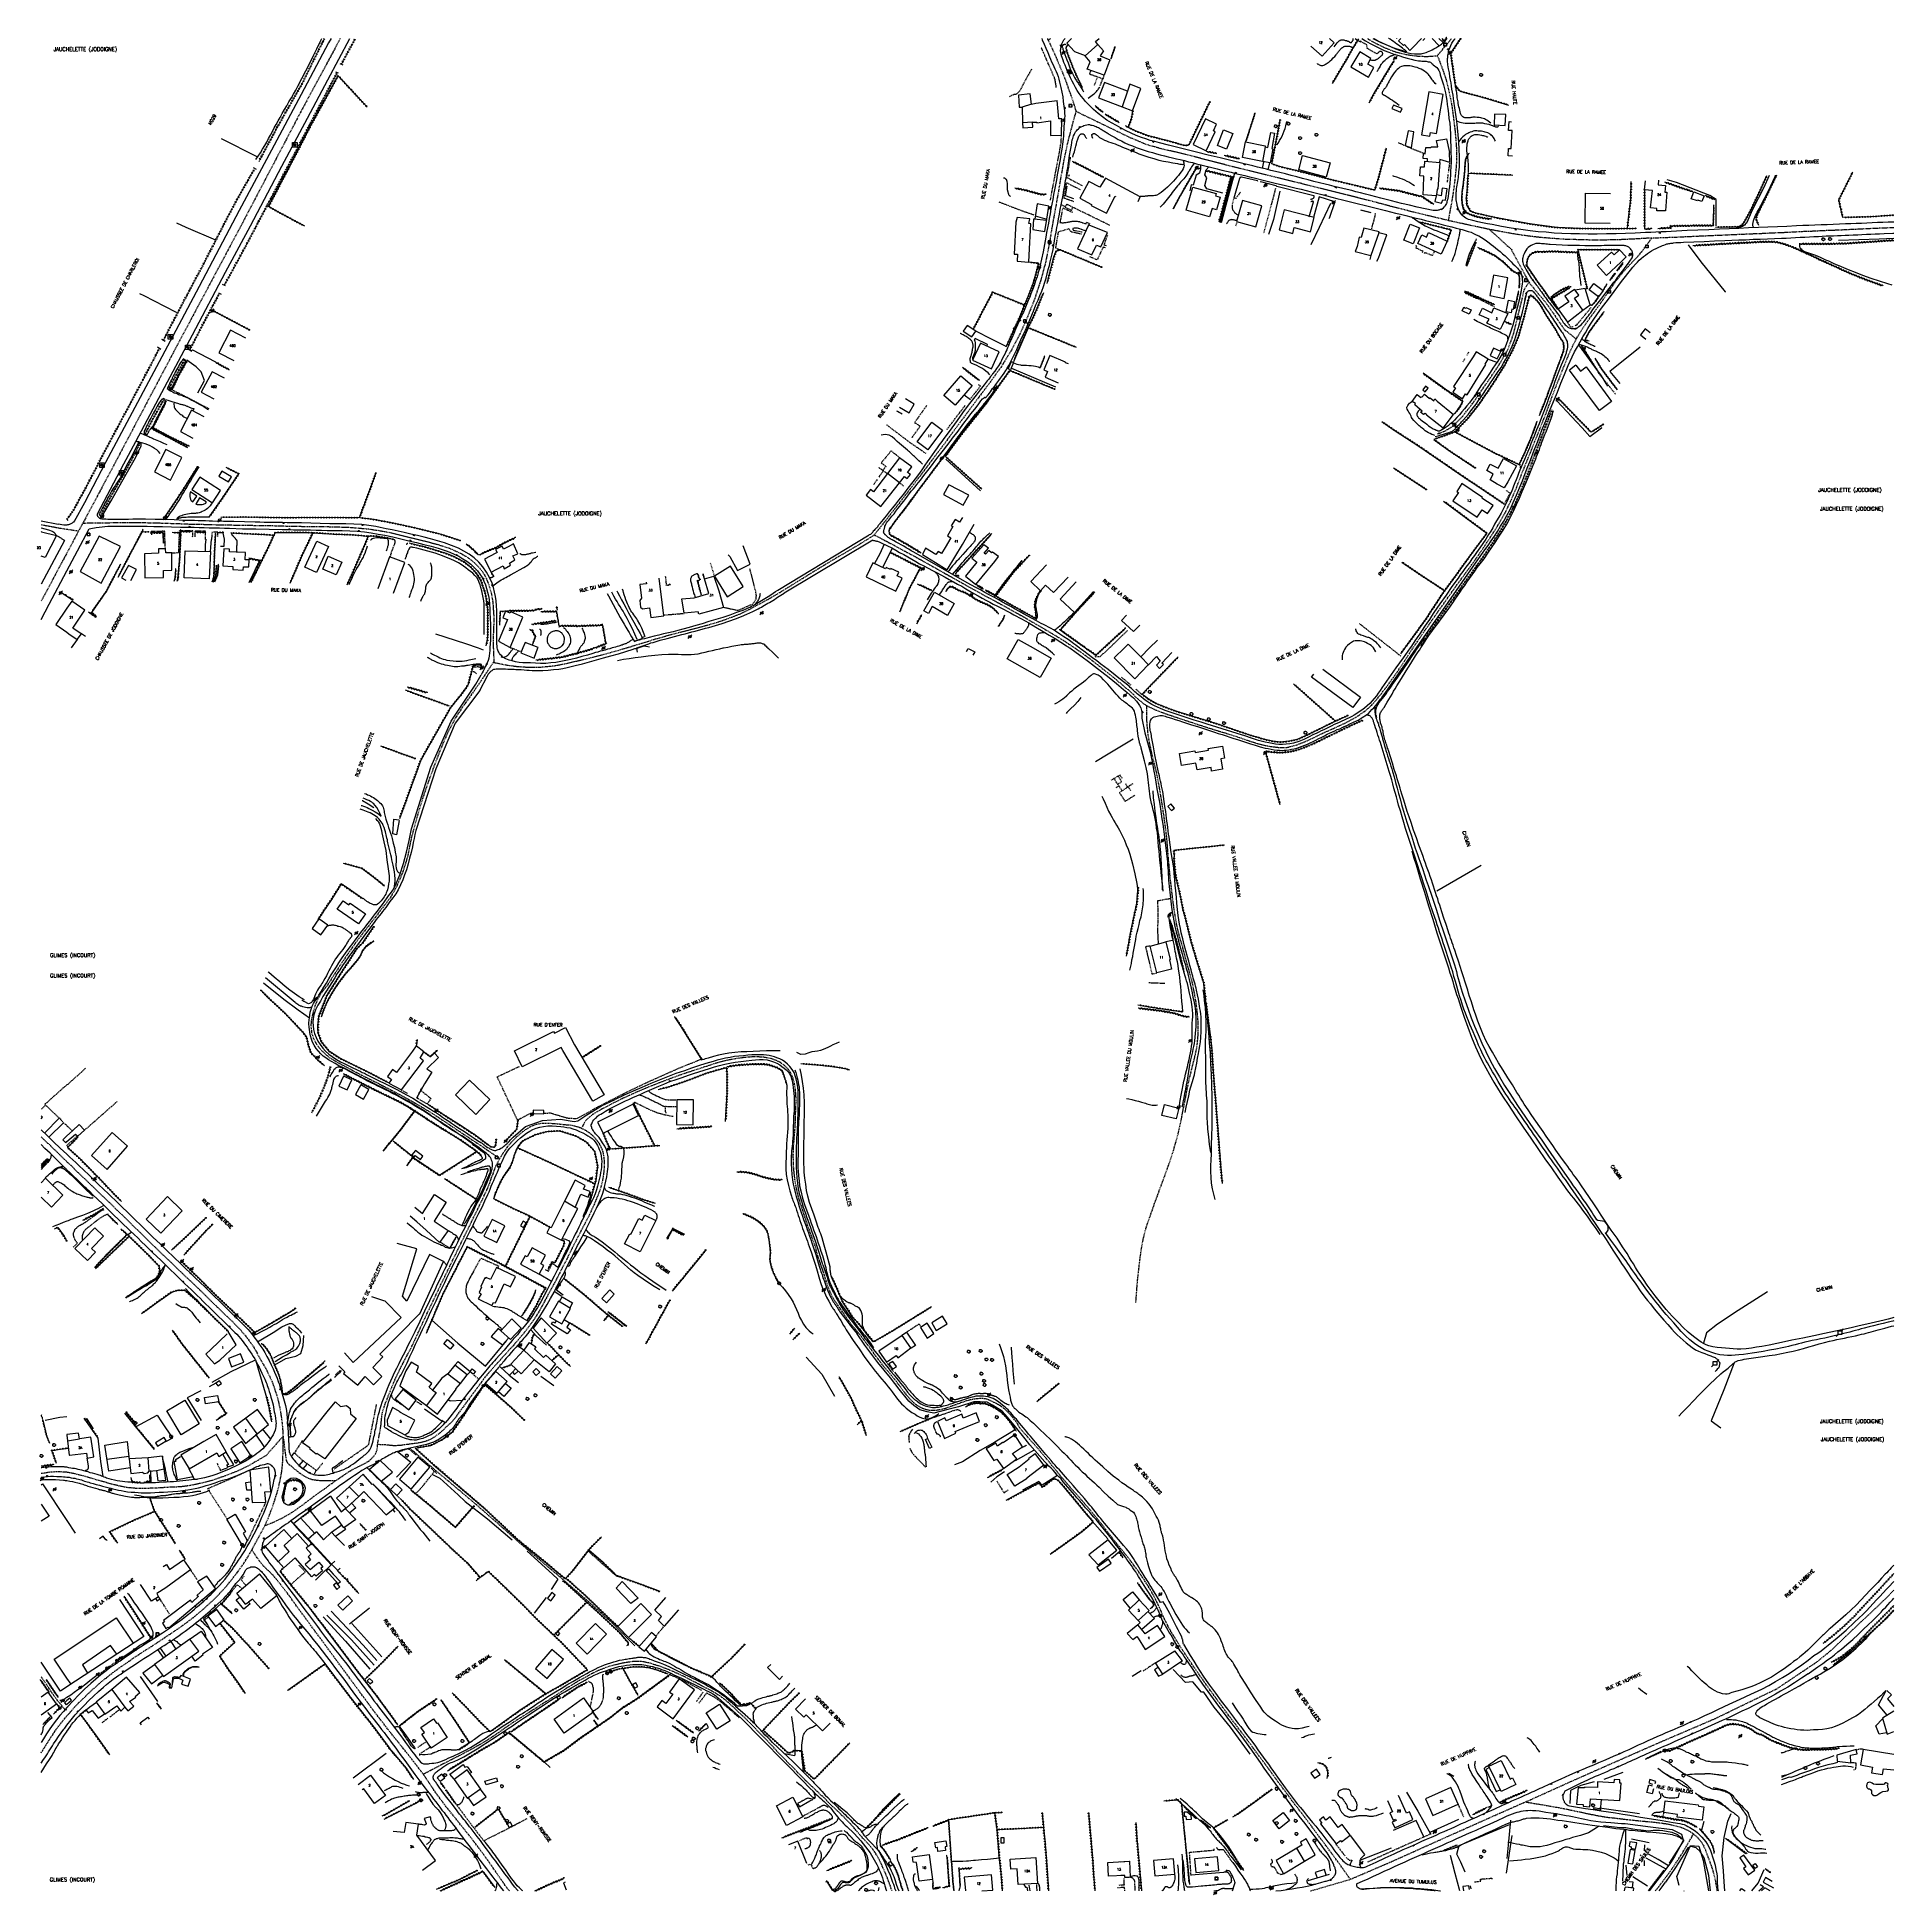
# Model space of a CAD drawing. Header units: millimetres. Extents: x 182998 to 184000, y 151998 to 153001.
import ezdxf
from ezdxf.enums import TextEntityAlignment as Align

# ---------------------------------------------------------------- set-up
doc = ezdxf.new("R2010")
doc.units = ezdxf.units.MM
doc.linetypes.add('DASHED', pattern=[0.75, 0.5, -0.25])
doc.layers.get('0').update_dxf_attribs({"linetype": 'CONTINUOUS'})
for name, color, linetype in [('W0001', 6, 'DASHED'), ('W0008', 7, 'CONTINUOUS'), ('W0014', 7, 'CONTINUOUS'), ('W0015', 2, 'CONTINUOUS'), ('W0017', 7, 'CONTINUOUS'), ('W0070', 7, 'DASHED'), ('W0071', 7, 'CONTINUOUS'), ('W0101', 7, 'CONTINUOUS'), ('W0104', 1, 'CONTINUOUS'), ('W0105', 7, 'CONTINUOUS'), ('W0112', 1, 'DASHED'), ('W0120', 7, 'CONTINUOUS'), ('W0211', 2, 'CONTINUOUS'), ('W0214', 2, 'CONTINUOUS'), ('W0220', 5, 'DASHED'), ('W0300', 7, 'CONTINUOUS'), ('W0303', 7, 'CONTINUOUS'), ('W0310', 3, 'CONTINUOUS'), ('W0322', 7, 'CONTINUOUS'), ('W0323', 7, 'CONTINUOUS'), ('W0330', 7, 'CONTINUOUS'), ('W0333', 7, 'CONTINUOUS'), ('W0401', 7, 'CONTINUOUS'), ('W0420', 7, 'CONTINUOUS'), ('W0438', 7, 'CONTINUOUS'), ('W0439', 7, 'CONTINUOUS'), ('W0473', 7, 'CONTINUOUS'), ('W0510', 5, 'CONTINUOUS'), ('W0515', 5, 'CONTINUOUS'), ('W0600', 7, 'CONTINUOUS'), ('W0800', 7, 'CONTINUOUS'), ('W0980', 7, 'CONTINUOUS'), ('W0989', 7, 'CONTINUOUS'), ('W0990', 7, 'CONTINUOUS'), ('W0991', 7, 'CONTINUOUS'), ('W1102', 7, 'CONTINUOUS')]:
    doc.layers.add(name, color=color, linetype=linetype)
doc.styles.get("Standard").update_dxf_attribs({"font": 'romans.shx', "width": 0.85})

# ---------------------------------------------------------------- blocks, each defined once
blk = doc.blocks.new('T300')
for p, q in [((-0.8, 0.5), (-0.9, 0.3)), ((-0.9, 0.3), (-0.9, 0.2)), ((-0.9, 0.2), (-0.7, 0.1)), ((-0.7, 0.6), (-0.8, 0.5)), ((-0.8, -0.1), (-0.7, 0.1)), ((-0.6, 0.7), (-0.7, 0.6)), ((-0.7, 0.1), (-0.7, 0.1)), ((-0.5, 0.7), (-0.6, 0.7)), ((-0.3, 0.6), (-0.5, 0.7)), ((-0.3, 0.6), (-0.2, 0.7)), ((-0.2, 0.6), (-0.3, 0.6)), ((-0.2, 0.7), (-0.1, 0.8)), ((-0.1, 0.8), (0.1, 0.8)), ((0.1, 0.8), (0.2, 0.7)), ((0.2, 0.7), (0.3, 0.6)), ((0.3, 0.6), (0.4, 0.5)), ((0.5, 0.5), (0.3, 0.5)), ((0.4, 0.5), (0.4, 0.5)), ((0.6, 0.4), (0.5, 0.5)), ((0.6, 0.4), (0.7, 0.3)), ((0.7, 0.3), (0.7, 0.2)), ((0.7, 0.2), (0.7, 0.1)), ((0.7, 0.1), (0.7, -0.2)), ((-0.8, -0.2), (-0.8, -0.1)), ((-0.7, -0.3), (-0.8, -0.2)), ((-0.8, -0.2), (-0.8, -0.2)), ((-0.7, -0.4), (-0.7, -0.3)), ((-0.5, -0.5), (-0.7, -0.4)), ((-0.4, -0.5), (-0.5, -0.5)), ((-0.4, -0.5), (-0.3, -0.5)), ((-0.3, -0.5), (-0.3, -0.4)), ((-0.3, -0.6), (-0.3, -0.5)), ((-0.3, -0.5), (-0.3, -0.5)), ((-0.2, -0.7), (-0.3, -0.6)), ((-0.1, -0.8), (-0.2, -0.7)), ((0.1, -0.8), (-0.1, -0.8)), ((0.2, -0.7), (0.1, -0.8)), ((0.3, -0.5), (0.2, -0.5)), ((0.3, -0.6), (0.2, -0.7)), ((0.2, -0.7), (0.2, -0.7)), ((0.5, -0.4), (0.3, -0.5)), ((0.3, -0.5), (0.3, -0.6)), ((0.3, -0.5), (0.3, -0.5)), ((0.6, -0.3), (0.5, -0.4)), ((0.7, -0.2), (0.6, -0.3)), ((0.6, -0.3), (0.6, -0.3))]:
    blk.add_line(p, q)
blk = doc.blocks.new('T401')
for p, q in [((-0.3, 0.3), (0, 0.3)), ((-0.3, -0.25), (-0.3, 0.3)), ((-0.3, 0.15), (0, 0.15)), ((-0.3, 0), (0, 0)), ((0, 0.3), (0, -0.25)), ((-0.3, -0.15), (0, -0.15)), ((-0.3, -0.25), (-0.3, -0.3)), ((-0.3, -0.3), (0, -0.3)), ((0, -0.3), (0, -0.25))]:
    blk.add_line(p, q)
blk = doc.blocks.new('T473')
for p, q in [((-0.166667, 0.166667), (0.166667, -0.166667)), ((-0.166667, -0.166667), (0.166667, 0.166667)), ((0.500001, 0.500001), (1.000002, 1.000002)), ((-1.000002, -1.000002), (-0.500001, -0.500001))]:
    blk.add_line(p, q)
blk.add_ellipse((0, 0), major_axis=(0.471405, 0.471405), ratio=1, start_param=5.4977871438, end_param=11.780972451)
blk = doc.blocks.new('T438')
for p, q in [((-0.4, 0.2), (0.4, 0.2)), ((-0.4, -0.2), (-0.4, 0.2)), ((0.15, 1.1), (-0.3, 1.1)), ((-0.3, 1.1), (-0.3, 0.5)), ((-0.3, 0.5), (0.15, 0.5)), ((0.3, 0.65), (0.3, 0.95)), ((0.4, 0.2), (0.4, -0.2))]:
    blk.add_line(p, q)
at = {"flags": 128}
for points in [[(-0.4, -0.2), (0.4, 0.2)], [(0.4, -0.2), (-0.4, -0.2)]]:
    blk.add_lwpolyline(points, dxfattribs=at)
for centre, major_axis, start_param, end_param in [((0.15, 0.95), (0.106, -0.106), 0.7853982, 2.3561945), ((0.15, 0.65), (0.106, 0.106), 3.9269908, 5.4977871)]:
    blk.add_ellipse(centre, major_axis=major_axis, ratio=1, start_param=start_param, end_param=end_param)
blk = doc.blocks.new('T420')
for p, q in [((0.7, 0.7), (-0.8, 0.7)), ((-0.8, 0.7), (-0.8, -0.8)), ((0.7, 0.7), (0.7, -0.8)), ((0.7, -0.8), (-0.8, -0.8))]:
    blk.add_line(p, q)
blk.add_ellipse((0, 0), major_axis=(-0.53, 0.53), ratio=1, start_param=3.926991, end_param=10.210176)
blk = doc.blocks.new('BOUNDARY')
for p, q in [((-5, 1), (-1, 5)), ((-5, 0), (0, 5)), ((-5, -1), (1, 5)), ((-4, 3), (-3, 4)), ((-4, -1), (1, 4)), ((-4, -2), (2, 4)), ((-4, -3), (3, 4)), ((-3, -3), (3, 3)), ((-3, -4), (4, 3)), ((-2, -4), (4, 2)), ((-1, -4), (4, 1)), ((-1, -5), (5, 1)), ((0, -5), (5, 0)), ((1, -5), (2, -4)), ((2, -4), (4, -2)), ((3, -4), (4, -3)), ((4, -2), (5, -1))]:
    blk.add_line(p, q)
blk.add_lwpolyline([(-12, 12), (12, 12), (12, -12), (-12, -12), (-12, 12)])
blk.add_circle((0, 0), 5)
blk = doc.blocks.new('T941')
at = {"color": 7, "linetype": 'Continuous', "xscale": 0.104167, "yscale": 0.104167}
blk.add_blockref('BOUNDARY', (0, 0), dxfattribs=at)
blk = doc.blocks.new('T303')
for p, q in [((-0.8, 0), (-0.3, 0.2)), ((-0.3, -0.2), (-0.8, 0)), ((-0.3, 0.2), (0, 0.8)), ((0, 0.8), (0.3, 0.2)), ((0.3, 0.2), (0.8, 0)), ((0.8, 0), (0.3, -0.2)), ((-0.5, -0.6), (-0.3, -0.2)), ((0, -0.3), (-0.5, -0.6)), ((0.6, -0.6), (0, -0.3)), ((0.3, -0.2), (0.6, -0.6))]:
    blk.add_line(p, q)
blk = doc.blocks.new('T600')
for p, q in [((-0.999999, 0.999999), (0.999999, 0.999999)), ((-0.999999, -0.999999), (-0.999999, 0.999999)), ((0.999999, 0.999999), (1.999998, 1.999998)), ((0.999999, 0.999999), (0.999999, -0.999999)), ((-0.999999, -0.999999), (-1.999998, -1.999998)), ((0.999999, -0.999999), (-0.999999, -0.999999))]:
    blk.add_line(p, q)
blk = doc.blocks.new('t310o')
at = {"color": 0, "linetype": 'Continuous'}
for centre, start, end in [((-0.5, 0.4), 216.8699, 323.1304), ((0.5, -0.4), 36.8699, 143.1303)]:
    blk.add_arc(centre, 0.625, start, end, dxfattribs=at)
blk = doc.blocks.new('t323o')
at = {"color": 0, "linetype": 'Continuous'}
for radius in [0.25, 0.15]:
    blk.add_circle((0, 0), radius, dxfattribs=at)
blk = doc.blocks.new('t220o')
at = {"color": 0, "linetype": 'Continuous'}
for p, q in [((-0.25, 0.25), (0.25, 0.25)), ((-0.25, -0.25), (0.25, -0.25))]:
    blk.add_line(p, q, dxfattribs=at)
blk = doc.blocks.new('t322o')
at = {"color": 0, "linetype": 'Continuous'}
for radius in [0.25, 0.15]:
    blk.add_circle((0, 0), radius, dxfattribs=at)

msp = doc.modelspace()

# ---------------------------------------------------------------- linework, layer by layer
at = {"layer": 'W0001'}
for points in [[(183161.5, 153000), (183139.9, 152959.9), (183108, 152899.1), (183074.9, 152837.1), (183039.6, 152770.3), (183022.6, 152738.4)], [(183543.6, 152999.1), (183543.3, 153000)], [(183544.9, 153000), (183543.6, 152999.1)], [(183543.6, 152999.1), (183545.8, 152994.4), (183547.9, 152989.7), (183549.9, 152984.9), (183551.9, 152980.1), (183553.7, 152975.3), (183555.4, 152970.5), (183557.1, 152965.6), (183558.6, 152960.7)], [(183715.9, 153000), (183718.5, 152998.4), (183724.6, 152995.3), (183731.1, 152992.8), (183736.6, 152991.4), (183742.2, 152990.6), (183747.9, 152990.3), (183753.6, 152990.7)], [(183753.6, 152990.7), (183757.1, 152994.9), (183760.6, 152999.1), (183761.3, 153000)], [(183753.6, 152990.7), (183755.3, 152986.4), (183756.9, 152982.1), (183758.3, 152977.8), (183759.4, 152973.3), (183760.7, 152967.7), (183761.7, 152962.1), (183762.4, 152956.4), (183763.1, 152950.7), (183763.5, 152946.7), (183763.8, 152942.8), (183764, 152938.8), (183764, 152934.8), (183763.8, 152930.9), (183763.4, 152927.1), (183763, 152923.3), (183762.5, 152919.5), (183762, 152915.8), (183761.4, 152912.1), (183760.7, 152908.4), (183760, 152904.7), (183759.5, 152901.7)], [(183558.6, 152960.7), (183557.1, 152955.4), (183555.7, 152950.2), (183554.3, 152944.9), (183553.1, 152939.5), (183552.3, 152935.8), (183551.6, 152932.2), (183551, 152928.5), (183550.3, 152924.8), (183549.7, 152921.1), (183549.1, 152917.3), (183548.4, 152913.6), (183547.8, 152910), (183545.9, 152899.8), (183544.2, 152889.5), (183542.2, 152879.3), (183539.5, 152869.3), (183536.3, 152859.6), (183532.6, 152850.1), (183528.4, 152840.7), (183523.7, 152831.7), (183518.3, 152822.9), (183512.3, 152814.5), (183506.1, 152806.3), (183500, 152798.1), (183493.6, 152789.5), (183487.3, 152780.9), (183480.8, 152772.3), (183474.4, 152763.8), (183468.3, 152755.8), (183462.1, 152747.8), (183455.9, 152739.9), (183449.7, 152732)], [(183558.6, 152960.7), (183588.1, 152946.4)], [(183759.5, 152901.7), (183757.8, 152902.2), (183756.1, 152902.6), (183754.3, 152903), (183752.6, 152903.4), (183746.6, 152904.8), (183740.5, 152906.3), (183734.5, 152907.9), (183728.5, 152909.4), (183722.5, 152911), (183716.5, 152912.6), (183710.5, 152914.1), (183704.4, 152915.6), (183699.4, 152916.9), (183694.3, 152918.2), (183689.2, 152919.4), (183684.1, 152920.7), (183679.1, 152922), (183674, 152923.2), (183668.9, 152924.5), (183663.8, 152925.7), (183653.6, 152928.3), (183643.3, 152930.8), (183633, 152933.4), (183622.8, 152936.1), (183614.1, 152938.3), (183605.2, 152940.3), (183596.4, 152942.8), (183588.1, 152946.4)], [(183781.8, 152896.9), (183759.5, 152901.7)], [(183869.3, 152892.3), (183861, 152891.8), (183852.6, 152891.4), (183844.2, 152891.2), (183835.9, 152891.2), (183828.9, 152891.4), (183822, 152891.6), (183815.1, 152892.1), (183808.2, 152892.7), (183801.5, 152893.5), (183794.9, 152894.5), (183788.3, 152895.7), (183781.8, 152896.9)], [(183781.8, 152896.9), (183793.5, 152886.2), (183798.1, 152877.6), (183803, 152868.4)], [(183828.6, 152837.8), (183831.4, 152842.5), (183834.5, 152847.1), (183837.7, 152851.5), (183840.9, 152855.9), (183844, 152860.4), (183847.1, 152864.9), (183850.2, 152869.3), (183853.6, 152873.6), (183854.6, 152874.7), (183855.6, 152875.9), (183856.7, 152877), (183857.7, 152878.1), (183858.8, 152879.2), (183859.9, 152880.3), (183860.9, 152881.4), (183861.9, 152882.5), (183863.9, 152884.9), (183865.7, 152887.3), (183867.6, 152889.8), (183869.3, 152892.3)], [(183869.3, 152892.3), (183875.8, 152892.6), (183882.2, 152892.8), (183888.6, 152893.1), (183895.1, 152893.4), (183902, 152893.7), (183908.8, 152894), (183915.7, 152894.3), (183922.6, 152894.6), (183928.2, 152894.8), (183933.8, 152895.1), (183939.5, 152895.3), (183945.1, 152895.6), (183950.7, 152895.9), (183956.3, 152896.1), (183961.9, 152896.4), (183967.6, 152896.6), (183978.3, 152897.1), (183989, 152897.6), (183999.7, 152898), (184000, 152898)], [(183753.7, 152786.6), (183757.9, 152788.2), (183762.1, 152790.8), (183767.2, 152796), (183772.6, 152802.9), (183778, 152810.7), (183786.7, 152823.4), (183791.7, 152832.1), (183794.8, 152840.6), (183800.6, 152864.6), (183803, 152868.4)], [(183803, 152868.4), (183812.8, 152856.6), (183822.1, 152843), (183828.6, 152837.8)], [(183740.5, 152671), (183741.7, 152672.8), (183743, 152674.7), (183744.2, 152676.5), (183745.4, 152678.3), (183749.6, 152684.3), (183753.7, 152690.2), (183757.9, 152696.1), (183762, 152702), (183764, 152704.8), (183766.1, 152707.6), (183768.1, 152710.4), (183770.1, 152713.2), (183772.2, 152716), (183774.2, 152718.8), (183776.1, 152721.6), (183778.1, 152724.5), (183781.4, 152729.4), (183784.6, 152734.4), (183787.7, 152739.5), (183790.6, 152744.7), (183793.6, 152751.1), (183796.3, 152757.5), (183798.8, 152764.1), (183801.4, 152770.5), (183803.9, 152776.6), (183806.3, 152782.6), (183808.7, 152788.6), (183811.1, 152794.7), (183812, 152796.9), (183812.9, 152799.2), (183813.7, 152801.6), (183814.6, 152803.9), (183815.4, 152806.2), (183816.3, 152808.5), (183817.1, 152810.8), (183818, 152813), (183820.5, 152819.3), (183823, 152825.6), (183825.6, 152831.8), (183828.6, 152837.8)], [(183000, 152737.6), (183002.7, 152737.1), (183006.5, 152736.4), (183010.2, 152735.7), (183014, 152735.1)], [(183014, 152735.1), (183014.9, 152735), (183015.7, 152734.9), (183016.6, 152734.7), (183017.4, 152734.6), (183020.3, 152734.2)], [(183020.3, 152734.2), (183014, 152722.4)], [(183022.6, 152738.4), (183020.3, 152734.2)], [(183022.6, 152738.4), (183025.4, 152738.5)], [(183025.4, 152738.5), (183050.4, 152738.8)], [(183050.4, 152738.8), (183054.6, 152738.7), (183058.8, 152738.6), (183063, 152738.5), (183067.2, 152738.4), (183071.4, 152738.2), (183075.7, 152738.1), (183079.9, 152737.9), (183084.1, 152737.8), (183090.2, 152737.7), (183096.3, 152737.5), (183102.5, 152737.4), (183108.6, 152737.3), (183114.7, 152737.2), (183120.9, 152737.1), (183127, 152737), (183133.1, 152736.8), (183143.9, 152736.6), (183154.8, 152736.5), (183165.7, 152736.2), (183176.5, 152735.3), (183182.5, 152734.4), (183188.4, 152733.3), (183194.2, 152731.9), (183200.1, 152730.4), (183206.8, 152728.8), (183213.6, 152727), (183220.3, 152724.9), (183226.7, 152722), (183229.9, 152720.1), (183232.9, 152717.9), (183235.6, 152715.4), (183238, 152712.5), (183239.7, 152709.8), (183241, 152706.9), (183242, 152703.9), (183242.9, 152700.9), (183243.5, 152697.9), (183243.9, 152694.9), (183244.1, 152691.8), (183244.3, 152688.8), (183244.3, 152687.1), (183244.3, 152685.4), (183244.3, 152683.7), (183244.2, 152681.9), (183244.2, 152680.2), (183244.1, 152678.5), (183244, 152676.8), (183244, 152675.1), (183244, 152674.1), (183244.1, 152673.1), (183244.1, 152672), (183244.1, 152671)], [(183315.7, 152671), (183318.2, 152671.7), (183320.6, 152672.5), (183323.1, 152673.2), (183325.5, 152674), (183328, 152674.7), (183330.4, 152675.5), (183332.8, 152676.2), (183335.3, 152676.9), (183340.2, 152678.3), (183345.1, 152679.6), (183350, 152680.8), (183354.9, 152682.1), (183359.8, 152683.4), (183364.6, 152684.8), (183369.4, 152686.4), (183374.2, 152688.2), (183378.9, 152690.1), (183383.4, 152692.4), (183387.8, 152694.8), (183392.3, 152697.2), (183398.8, 152701), (183405.3, 152705), (183411.7, 152709), (183418.2, 152713), (183422.1, 152715.4), (183426.1, 152717.8), (183430, 152720.1), (183434, 152722.4), (183438, 152724.8), (183441.9, 152727.1), (183445.8, 152729.5), (183449.7, 152732)], [(183449.7, 152732), (183455.3, 152729.1), (183460.8, 152726.2), (183466.3, 152723.2), (183471.7, 152720.3), (183475.7, 152718.1), (183479.7, 152715.8), (183483.7, 152713.6), (183487.7, 152711.3), (183491.7, 152709.1), (183495.7, 152706.8), (183499.7, 152704.6), (183503.7, 152702.4), (183507.5, 152700.3), (183511.3, 152698.2), (183515.1, 152696.2), (183518.9, 152694.1), (183522.7, 152692), (183526.5, 152689.9), (183530.3, 152687.8), (183534, 152685.6), (183540.1, 152682.1), (183546.1, 152678.5), (183552.1, 152674.9), (183557.9, 152671)], [(183014, 152722.4), (183011.6, 152717.9), (183000, 152696.1)], [(183244.3, 152663.6), (183242.3, 152660.5), (183240.3, 152657.5), (183238.3, 152654.5), (183236.3, 152651.5), (183234.5, 152648.9), (183232.7, 152646.4), (183230.9, 152643.9), (183229.1, 152641.3), (183227.3, 152638.8), (183225.6, 152636.2), (183223.9, 152633.6), (183222.4, 152630.9), (183219.3, 152624.9), (183216.6, 152618.7), (183214.1, 152612.4), (183211.7, 152606.1), (183208.7, 152597.9), (183205.9, 152589.6), (183203.3, 152581.2), (183201, 152572.8), (183200.1, 152569.6), (183199.4, 152566.3), (183198.7, 152563), (183198.1, 152559.7), (183196.7, 152554.6), (183195, 152549.5), (183193, 152544.6), (183190.6, 152539.8), (183188.7, 152536.6), (183186.5, 152533.5), (183184.1, 152530.6), (183181.9, 152527.6), (183180.2, 152525.3), (183178.4, 152523.1), (183176.7, 152520.8), (183174.9, 152518.6), (183173.2, 152516.3), (183171.4, 152514), (183169.7, 152511.7), (183168.1, 152509.4), (183164.5, 152504.3), (183161.1, 152499.2), (183157.7, 152493.9), (183154.4, 152488.7), (183152.4, 152486.3), (183150.7, 152483.8), (183149.2, 152481.1), (183148, 152478.2), (183146.9, 152474.7), (183146, 152471), (183145.6, 152467.3), (183146, 152463.5), (183146.9, 152460.5), (183148.3, 152457.7), (183150.1, 152455.2), (183152.2, 152452.9), (183155.5, 152450), (183159.1, 152447.8), (183162.9, 152445.8), (183166.7, 152443.8), (183168.8, 152442.6), (183171, 152441.5), (183173.1, 152440.4), (183175.3, 152439.3), (183177.5, 152438.2), (183179.7, 152437.1), (183181.9, 152436), (183184, 152434.9), (183188.8, 152432.4), (183193.5, 152430), (183198.2, 152427.4), (183202.8, 152424.8), (183208.3, 152421.5), (183213.7, 152418.1), (183219, 152414.6), (183224.3, 152411), (183229.9, 152407.3), (183235.5, 152403.6), (183241.1, 152399.8), (183246.6, 152396), (183247.6, 152395.4)], [(183244.1, 152671), (183244.4, 152663.2)], [(183244.4, 152663.2), (183250.7, 152661.9), (183257, 152661), (183263.4, 152660.6), (183269.8, 152660.7), (183277.1, 152661.4), (183284.3, 152662.8), (183291.4, 152664.5), (183298.5, 152666.2), (183302.8, 152667.3), (183307.1, 152668.5), (183311.4, 152669.7), (183315.7, 152671)], [(183557.9, 152671), (183558.3, 152670.8), (183558.7, 152670.5), (183559, 152670.2), (183559.4, 152670), (183566.2, 152665.1), (183572.8, 152659.9), (183579.3, 152654.7), (183585.7, 152649.3), (183587.1, 152648.2), (183588.3, 152647), (183589.6, 152645.8), (183590.8, 152644.5), (183592.1, 152643.3), (183593.5, 152642.2), (183594.8, 152641.1), (183596.3, 152640.1), (183596.4, 152640.1), (183596.5, 152640), (183596.5, 152640), (183596.6, 152639.9), (183596.7, 152639.9), (183596.8, 152639.9), (183596.8, 152639.8), (183596.9, 152639.8)], [(183596.9, 152639.8), (183601.3, 152637.6), (183605.9, 152635.9), (183610.5, 152634.3), (183615.1, 152632.8), (183621.4, 152630.7), (183627.8, 152628.6), (183634.1, 152626.6), (183640.5, 152624.7), (183646.1, 152622.9), (183651.6, 152621), (183657.3, 152619.2), (183663, 152617.9), (183665.5, 152617.6), (183668, 152617.3), (183670.5, 152617.2), (183673, 152617.4), (183677.9, 152618.7), (183682.6, 152620.6), (183687.1, 152622.7), (183691.6, 152624.9), (183697.6, 152627.6), (183703.7, 152630.4), (183709.7, 152633.6), (183715.2, 152637.4), (183718.3, 152640.2), (183721, 152643.4), (183723.6, 152646.6), (183726.1, 152649.9), (183729.9, 152655.1), (183733.5, 152660.3), (183737, 152665.7), (183740.5, 152671)], [(183590.9, 152317.6), (183591.3, 152323), (183591.7, 152328.4), (183592.3, 152333.8), (183592.9, 152339.2), (183593.4, 152342.9), (183593.9, 152346.7), (183594.6, 152350.4), (183595.4, 152354.1), (183596.2, 152357.3), (183597.2, 152360.3), (183598.3, 152363.4), (183599.4, 152366.5), (183601, 152371.2), (183602.8, 152376), (183604.5, 152380.7), (183606.3, 152385.5), (183608, 152390.2), (183609.7, 152395), (183611.2, 152399.8), (183612.6, 152404.7), (183613.7, 152408.6), (183614.6, 152412.6), (183615.5, 152416.6), (183616.2, 152420.6), (183617, 152424.5), (183617.8, 152428.5), (183618.5, 152432.5), (183619.3, 152436.5), (183620, 152439.5), (183620.8, 152442.5), (183621.5, 152445.5), (183622.3, 152448.5), (183623, 152451.5), (183623.7, 152454.5), (183624.1, 152457.6), (183624.4, 152460.7), (183624.6, 152463.5), (183624.6, 152466.4), (183624.5, 152469.2), (183624.3, 152472), (183624, 152474.8), (183623.7, 152477.6), (183623.3, 152480.4), (183622.8, 152483.2), (183621.6, 152489.4), (183620, 152495.5), (183618.3, 152501.6), (183616.6, 152507.7), (183616.2, 152509.4), (183615.7, 152511.1), (183615.2, 152512.8), (183614.7, 152514.5), (183614.2, 152516.2), (183613.8, 152518), (183613.4, 152519.7), (183613, 152521.4), (183612, 152527.2), (183611.1, 152533.1), (183610.4, 152538.9), (183609.7, 152544.8), (183609.3, 152548.5), (183609, 152552.3), (183608.6, 152556.1), (183608.3, 152559.8), (183608, 152563.6), (183607.7, 152567.4), (183607.3, 152571.1), (183606.8, 152574.9), (183605.9, 152581.5), (183604.9, 152588.1), (183603.8, 152594.6), (183602.6, 152601.2), (183602, 152604), (183601.3, 152606.9), (183600.6, 152609.8), (183599.9, 152612.6), (183599.2, 152615.5), (183598.6, 152618.4), (183598, 152621.3), (183597.6, 152624.2), (183597.4, 152625.6), (183597.3, 152627), (183597.1, 152628.4), (183597, 152629.8), (183596.9, 152631.3), (183596.8, 152632.7), (183596.8, 152634.1), (183596.9, 152635.5), (183596.9, 152639.8)], [(183593.3, 152171), (183592.2, 152172.6), (183591, 152174.2), (183589.8, 152175.8), (183588.7, 152177.4), (183587.8, 152178.5), (183587, 152179.6), (183586.1, 152180.7), (183585.2, 152181.7), (183584.4, 152182.8), (183583.5, 152183.9), (183582.6, 152184.9), (183581.8, 152186), (183579.8, 152188.4), (183577.9, 152190.9), (183576, 152193.3), (183574.2, 152195.7), (183572.3, 152198.2), (183570.3, 152200.6), (183568.4, 152203), (183566.5, 152205.4), (183564.9, 152207.2), (183563.4, 152208.9), (183561.9, 152210.7), (183560.3, 152212.5), (183558.8, 152214.2), (183557.2, 152216), (183555.7, 152217.7), (183554.1, 152219.5), (183552.1, 152221.9), (183550.1, 152224.2), (183548.2, 152226.6), (183546.2, 152229), (183544.2, 152231.4), (183542.3, 152233.8), (183540.3, 152236.1), (183538.3, 152238.5), (183535.9, 152241.2), (183533.5, 152243.9), (183531.2, 152246.6), (183528.7, 152249.2), (183527.2, 152251.9), (183525.4, 152254.4), (183523.4, 152256.8), (183521.3, 152259), (183520, 152260.2), (183518.6, 152261.3), (183517.1, 152262.3), (183515.6, 152263.1), (183511.4, 152265.2), (183510.3, 152265.5), (183509.3, 152265.7), (183508.2, 152265.8), (183507.1, 152265.8), (183505.4, 152265.7), (183503.7, 152265.5), (183502, 152265.2), (183500.3, 152264.8), (183499.4, 152264.5), (183498.5, 152264.2), (183497.6, 152263.9), (183496.6, 152263.6), (183495.7, 152263.2), (183494.8, 152262.9), (183493.9, 152262.5), (183493, 152262.2), (183490.9, 152261.5), (183488.8, 152260.7), (183486.6, 152260), (183484.4, 152259.6), (183483.2, 152259.4), (183481.9, 152259.3), (183480.7, 152259.3), (183479.5, 152259.4), (183478.2, 152259.7), (183476.9, 152260), (183475.7, 152260.5), (183474.5, 152261.1), (183473.3, 152261.8), (183472.2, 152262.6), (183471.1, 152263.5), (183470.1, 152264.4), (183468.8, 152265.8), (183467.5, 152267.3), (183466.3, 152268.8), (183465.1, 152270.3), (183464, 152271.9), (183462.8, 152273.4), (183461.7, 152275), (183460.5, 152276.5), (183459.7, 152277.3), (183459, 152278.2), (183458.3, 152279.1), (183457.5, 152280), (183456.8, 152280.8), (183456.1, 152281.7), (183455.3, 152282.6), (183454.6, 152283.5), (183453.1, 152285.4), (183451.6, 152287.4), (183450.1, 152289.4), (183448.6, 152291.5), (183447.1, 152293.5), (183445.6, 152295.5), (183444.1, 152297.5), (183442.6, 152299.5), (183441.9, 152300.4), (183441.2, 152301.2), (183440.4, 152302.1), (183439.7, 152303), (183439, 152303.8), (183438.2, 152304.7), (183437.5, 152305.6), (183436.8, 152306.5), (183435.3, 152308.5), (183433.9, 152310.6), (183432.5, 152312.7), (183431.1, 152314.8), (183430.2, 152316.1), (183429.2, 152317.4), (183428.3, 152318.7), (183427.5, 152320), (183426.6, 152321.9), (183425.7, 152323.9), (183424.9, 152325.9), (183424.2, 152327.9), (183423.9, 152328.7), (183423.7, 152329.5), (183423.4, 152330.3), (183423.2, 152331.1), (183423, 152331.9), (183422.7, 152332.7), (183422.5, 152333.5), (183422.2, 152334.3), (183421.9, 152335.2), (183421.6, 152336.1), (183421.3, 152337), (183420.9, 152337.8), (183420.6, 152338.7), (183420.3, 152339.6), (183420, 152340.5), (183419.7, 152341.3), (183419.2, 152343), (183418.7, 152344.7), (183418.3, 152346.4), (183417.9, 152348.1), (183416.5, 152351.7), (183415.2, 152355.3), (183413.9, 152358.9), (183412.7, 152362.5), (183411.3, 152366.8), (183409.9, 152371), (183408.6, 152375.4), (183407.6, 152379.8), (183406.9, 152384), (183406.4, 152388.2), (183406.1, 152392.4), (183406, 152396.7), (183406.1, 152401.4), (183406.5, 152406.2), (183406.9, 152411), (183407.2, 152415.7), (183407.2, 152418.2), (183407.3, 152420.7), (183407.4, 152423.2), (183407.5, 152425.7), (183407.5, 152428.3), (183407.3, 152430.8), (183407.1, 152433.3), (183406.6, 152435.8), (183406.1, 152437.9), (183405.4, 152440), (183404.4, 152441.9), (183403.2, 152443.7), (183401.3, 152445.6), (183399.2, 152447.1), (183396.9, 152448.3), (183394.5, 152449.2), (183389.8, 152450.1), (183385.1, 152450.3), (183380.4, 152450), (183375.8, 152449.4), (183369.8, 152448.3), (183363.9, 152446.7), (183358.1, 152444.8), (183352.3, 152442.9), (183345.3, 152440.6), (183338.5, 152438.1), (183331.6, 152435.4), (183324.8, 152432.7), (183319.4, 152430.3), (183314.1, 152427.9), (183308.8, 152425.3), (183303.5, 152422.5), (183301.4, 152421.4), (183299.2, 152420.1), (183297.2, 152418.8), (183295.3, 152417.1), (183294.6, 152416.5), (183293.9, 152415.7), (183293.3, 152414.9), (183292.9, 152414), (183291.7, 152411.7)], [(183009.9, 152417.3), (183012.2, 152414.7)], [(183291.7, 152411.7), (183293.8, 152410.7), (183295.8, 152409.4), (183297.7, 152407.9), (183299.3, 152406.1), (183300.7, 152404.3), (183301.9, 152402.3), (183302.8, 152400.2), (183303.4, 152398), (183303.9, 152394.3), (183303.9, 152390.6), (183303.6, 152387), (183303, 152383.4), (183302.1, 152379.8), (183300.9, 152376.4), (183299.5, 152373), (183298.1, 152369.7), (183296, 152365.1), (183293.7, 152360.6), (183291.3, 152356.1), (183289, 152351.6), (183286.4, 152346.5), (183283.9, 152341.4), (183281.3, 152336.3), (183278.7, 152331.2), (183276.6, 152327.3), (183274.5, 152323.4), (183272.4, 152319.5), (183270.3, 152315.6), (183269, 152313.2), (183267.5, 152310.8), (183266.1, 152308.5), (183264.5, 152306.3), (183262.8, 152304), (183261.1, 152301.8), (183259.3, 152299.6), (183257.4, 152297.4), (183256.1, 152295.9), (183254.8, 152294.3), (183253.4, 152292.8), (183252, 152291.3), (183250.7, 152289.8), (183249.3, 152288.3), (183247.9, 152286.8), (183246.6, 152285.3), (183244.8, 152283.3), (183243.1, 152281.3), (183241.3, 152279.3), (183239.6, 152277.3), (183238.1, 152275.2), (183236.6, 152273.2), (183235.1, 152271.1), (183233.6, 152269.1), (183232.7, 152267.9), (183231.8, 152266.7), (183231, 152265.6), (183230.1, 152264.4), (183229.2, 152263.2), (183228.4, 152262), (183227.5, 152260.9), (183226.6, 152259.7), (183225.5, 152258.2), (183224.4, 152256.6), (183223.3, 152255), (183222, 152253.6), (183221.5, 152253), (183221, 152252.5), (183220.4, 152252.1), (183219.9, 152251.6), (183218.7, 152250.5), (183217.6, 152249.3), (183216.4, 152248.2), (183215.1, 152247.1), (183213.7, 152246.1), (183212.3, 152245), (183210.8, 152244.1), (183209.2, 152243.3), (183206.4, 152242.4), (183203.6, 152241.8), (183200.7, 152241.4), (183197.9, 152241), (183196, 152240.8), (183194.2, 152240.5), (183192.4, 152240.4), (183190.5, 152240.3), (183190, 152240.3), (183189.6, 152240.4), (183189.1, 152240.4), (183188.7, 152240.5), (183188.2, 152240.5), (183187.8, 152240.6), (183187.3, 152240.6), (183186.9, 152240.7), (183185.6, 152240.8), (183184.2, 152240.9), (183182.9, 152240.9), (183181.6, 152241)], [(183247.6, 152395.4), (183249.5, 152398.5), (183251.6, 152401.4), (183253.9, 152404.3), (183256.5, 152406.9), (183258.9, 152409), (183261.5, 152411), (183264.3, 152412.7), (183267.3, 152413.9), (183270.5, 152414.5), (183273.8, 152414.5), (183277, 152414.3), (183280.1, 152414), (183282.9, 152413.7), (183285.7, 152413.5), (183288.5, 152412.9), (183291.3, 152412), (183291.3, 152412), (183291.4, 152412), (183291.4, 152411.9), (183291.5, 152411.9), (183291.5, 152411.9), (183291.6, 152411.8), (183291.6, 152411.8), (183291.7, 152411.7)], [(183014, 152393.6), (183012.7, 152394.9), (183011.4, 152396.1), (183010.1, 152397.4), (183008.9, 152398.6), (183005.2, 152402.2), (183001.5, 152405.7), (183000, 152407.2)], [(183014, 152393.6), (183016.9, 152390.9), (183019.7, 152388.1), (183022.6, 152385.4), (183025.4, 152382.6), (183028.3, 152379.9), (183031.2, 152377.1), (183034, 152374.3), (183036.9, 152371.6), (183041, 152367.5), (183045.2, 152363.5), (183049.3, 152359.4), (183053.5, 152355.4), (183057.7, 152351.3), (183061.8, 152347.3), (183066, 152343.2), (183070.2, 152339.2), (183073.2, 152336.2), (183076.3, 152333.3), (183079.5, 152330.3), (183082.6, 152327.4), (183085.7, 152324.4), (183088.8, 152321.4), (183091.8, 152318.4), (183094.9, 152315.4), (183098.9, 152311.6), (183102.9, 152307.7), (183106.8, 152303.8), (183110.4, 152299.6), (183112.4, 152297), (183114.3, 152294.3), (183116, 152291.5), (183117.5, 152288.6), (183119.6, 152285), (183121.6, 152281.4), (183123.4, 152277.7), (183125.1, 152273.9), (183126.2, 152270.7), (183127.2, 152267.5), (183128.1, 152264.2), (183128.8, 152260.9), (183129.5, 152257), (183130, 152253.2), (183130.4, 152249.3), (183130.6, 152245.4)], [(183181.6, 152241), (183182, 152243.1), (183182.4, 152245.3), (183182.8, 152247.4), (183183.2, 152249.5), (183183.3, 152250.6), (183183.5, 152251.8), (183183.6, 152252.9), (183183.7, 152254), (183183.8, 152255.1), (183183.9, 152256.2), (183184.1, 152257.3), (183184.3, 152258.4), (183185, 152260.7), (183185.7, 152262.8), (183186.6, 152265), (183187.4, 152267.1), (183188.4, 152269.6), (183189.4, 152272.1), (183190.4, 152274.6), (183191.5, 152277.1), (183192.5, 152279.3), (183193.7, 152281.6), (183194.8, 152283.8), (183196, 152286.1), (183197.1, 152288.3), (183198.3, 152290.5), (183199.5, 152292.8), (183200.6, 152295), (183201.7, 152297.4), (183202.8, 152299.8), (183203.9, 152302.1), (183205, 152304.5), (183206.1, 152306.9), (183207.2, 152309.2), (183208.3, 152311.6), (183209.4, 152313.9), (183214.7, 152325), (183220, 152336), (183225.3, 152346.9), (183230.7, 152357.9), (183233.3, 152363.2), (183235.9, 152368.5), (183238.4, 152373.8), (183240.9, 152379.1), (183241.7, 152381.1), (183242.5, 152383.2), (183243.2, 152385.2), (183244, 152387.2), (183244.7, 152389.3), (183245.5, 152391.3), (183246.5, 152393.3), (183247.5, 152395.2), (183247.5, 152395.2), (183247.5, 152395.3), (183247.6, 152395.3), (183247.6, 152395.4)], [(183130.6, 152245.4), (183121.3, 152234.9), (183119.9, 152234.1), (183118.4, 152233.3), (183117, 152232.4), (183115.5, 152231.6), (183114.1, 152230.8), (183112.7, 152229.9), (183111.2, 152229.1), (183109.7, 152228.4), (183105.6, 152226.5), (183101.4, 152224.8), (183097.2, 152223.3), (183092.9, 152221.8), (183089.4, 152220.8), (183085.9, 152220), (183082.4, 152219.2), (183078.9, 152218.6), (183075.6, 152218.2), (183072.4, 152218), (183069.1, 152217.9), (183065.9, 152217.7), (183062.8, 152217.5), (183059.6, 152217.4), (183056.5, 152217.2), (183053.4, 152217.2), (183051.3, 152217.3), (183049.2, 152217.5), (183047.1, 152217.7), (183045, 152218), (183042.2, 152218.6), (183039.5, 152219.3), (183036.7, 152220), (183034, 152220.8), (183032.5, 152221.2), (183031.1, 152221.6), (183029.6, 152222), (183028.2, 152222.5), (183026.8, 152222.9), (183025.3, 152223.3), (183023.9, 152223.7), (183022.4, 152224.1), (183020.3, 152224.6), (183018.2, 152225.2), (183016.1, 152225.6), (183014, 152226)], [(183120.8, 152197.2), (183122.5, 152201), (183124.1, 152205), (183125.5, 152209), (183126.8, 152213), (183127.8, 152216.3), (183128.6, 152219.6), (183129.3, 152223), (183129.9, 152226.4), (183130.2, 152228.8), (183130.4, 152231.1), (183130.5, 152233.5), (183130.6, 152235.9), (183130.7, 152238.3), (183130.7, 152240.6), (183130.7, 152243), (183130.6, 152245.4)], [(183130.6, 152245.4), (183132.3, 152232.3), (183133.1, 152231.2), (183134, 152230.2), (183135.1, 152229.3), (183136.1, 152228.4), (183138, 152226.8), (183140, 152225.3), (183142.1, 152223.9), (183144.3, 152222.8), (183145.5, 152222.4), (183146.6, 152222.1), (183147.8, 152221.9), (183149, 152221.8), (183150.5, 152221.6), (183151.9, 152221.5), (183153.4, 152221.5), (183154.8, 152221.5), (183159, 152221.5)], [(183159, 152221.5), (183160.8, 152222.7), (183162.6, 152223.9), (183164.3, 152225.1), (183166.1, 152226.3), (183167.8, 152227.3), (183169.6, 152228.3), (183171.4, 152229.1), (183173.2, 152230), (183175, 152230.9), (183176.8, 152232.1), (183178.4, 152233.4), (183179.8, 152234.9), (183180.2, 152235.6), (183180.6, 152236.3), (183181, 152237), (183181.2, 152237.8), (183181.4, 152238.6), (183181.6, 152239.4), (183181.6, 152240.2), (183181.6, 152241)], [(183014, 152226), (183013.7, 152226), (183013.4, 152226.1), (183013.1, 152226.1), (183012.8, 152226.1), (183010.1, 152226.2), (183007.4, 152226.2), (183004.7, 152226), (183002.1, 152225.6), (183000, 152225.3)], [(183120.8, 152197.2), (183124.1, 152198.5), (183127.3, 152199.9), (183130.5, 152201.5), (183133.5, 152203.2), (183135.5, 152204.4), (183137.4, 152205.7), (183139.3, 152207.1), (183141.2, 152208.4), (183143, 152209.8), (183144.9, 152211.2), (183146.7, 152212.6), (183148.6, 152214), (183149.9, 152214.9), (183151.2, 152215.9), (183152.5, 152216.8), (183153.8, 152217.7), (183155.1, 152218.7), (183156.4, 152219.6), (183157.7, 152220.5), (183159, 152221.5)], [(183113.8, 152184.1), (183120.8, 152197.2)], [(183105.2, 152171), (183106.3, 152172.5), (183107.4, 152174.1), (183108.5, 152175.6), (183109.6, 152177.2), (183110.7, 152178.9), (183111.8, 152180.6), (183112.8, 152182.4), (183113.8, 152184.1)], [(183124.6, 152171), (183124, 152171.6), (183123.4, 152172.2), (183122.8, 152172.8), (183122.1, 152173.4), (183121.5, 152174), (183120.9, 152174.6), (183120.3, 152175.2), (183119.7, 152175.8), (183118.1, 152177.8), (183116.6, 152179.9), (183115.2, 152182), (183113.8, 152184.1)], [(183014, 152094.5), (183014.6, 152095.2), (183015.1, 152095.8), (183015.7, 152096.4), (183016.2, 152097.1), (183018.1, 152099.2), (183020.1, 152101.3), (183022.1, 152103.3), (183024.2, 152105.3), (183026.9, 152107.9), (183029.7, 152110.4), (183032.5, 152112.9), (183035.4, 152115.2), (183038.8, 152117.9), (183042.2, 152120.4), (183045.8, 152122.8), (183049.3, 152125.3), (183050.8, 152126.3), (183052.3, 152127.3), (183053.8, 152128.3), (183055.3, 152129.3), (183056.9, 152130.3), (183058.4, 152131.2), (183059.9, 152132.2), (183061.4, 152133.2), (183064.5, 152135.2), (183067.5, 152137.3), (183070.6, 152139.3), (183073.6, 152141.3), (183076, 152143), (183078.4, 152144.8), (183080.8, 152146.6), (183083.1, 152148.4), (183085.4, 152150.3), (183087.7, 152152.2), (183089.9, 152154.2), (183092.1, 152156.3), (183094.3, 152158.4), (183096.4, 152160.5), (183098.4, 152162.7), (183100.4, 152165), (183101.6, 152166.4), (183102.8, 152167.9), (183104, 152169.5), (183105.2, 152171)], [(183206.3, 152063), (183203.7, 152066.5), (183201, 152069.9), (183198.3, 152073.4), (183195.6, 152076.8), (183192.8, 152080.2), (183190.1, 152083.6), (183187.4, 152087), (183184.7, 152090.5), (183179.5, 152097.3), (183174.4, 152104.2), (183169.3, 152111.1), (183164.2, 152118.1), (183161.5, 152121.7), (183158.7, 152125.5), (183156, 152129.2), (183153.3, 152132.9), (183150.6, 152136.6), (183147.8, 152140.3), (183145.1, 152144), (183142.4, 152147.7), (183138.3, 152153.2), (183134.3, 152158.9), (183130.1, 152164.4), (183125.8, 152169.8), (183125.5, 152170.1), (183125.2, 152170.4), (183124.9, 152170.7), (183124.6, 152171)], [(183706.7, 152006.3), (183703.4, 152010.9), (183700.1, 152015.5), (183696.7, 152020.1), (183693.4, 152024.6), (183690.4, 152028.5), (183687.5, 152032.5), (183684.6, 152036.4), (183681.6, 152040.3), (183678.7, 152044.2), (183675.7, 152048.1), (183672.8, 152052), (183669.9, 152055.9), (183667.9, 152058.5), (183666, 152061.1), (183664.1, 152063.8), (183662.2, 152066.4), (183660.3, 152069), (183658.3, 152071.6), (183656.4, 152074.2), (183654.5, 152076.8), (183651.2, 152081.3), (183647.8, 152085.8), (183644.5, 152090.2), (183641.1, 152094.6), (183637.8, 152099.1), (183634.5, 152103.6), (183631.2, 152108.1), (183628, 152112.6), (183623.4, 152119.2), (183618.9, 152125.8), (183614.5, 152132.5), (183610.3, 152139.3), (183609.4, 152140.8), (183608.6, 152142.3), (183607.8, 152143.8), (183607.1, 152145.3), (183606.3, 152146.8), (183605.6, 152148.3), (183605, 152149.9), (183604.3, 152151.4), (183603.6, 152153), (183602.9, 152154.5), (183602.2, 152156), (183601.5, 152157.5), (183600.2, 152160), (183598.8, 152162.4), (183597.4, 152164.8), (183595.9, 152167.1), (183595.3, 152168.1), (183594.6, 152169.1), (183594, 152170), (183593.3, 152171)], [(183901.8, 152092.3), (183903.7, 152093.1), (183920.3, 152101.2), (183936.8, 152109.1), (183958.7, 152123.8), (183966.1, 152129.9), (183996, 152158.2), (184000, 152162.3)], [(183459.3, 152000), (183458.9, 152001.2), (183457.9, 152004.1), (183456.8, 152007), (183455.6, 152009.8), (183454.4, 152012.6), (183453.4, 152014.7), (183452.4, 152016.9), (183451.3, 152018.9), (183450, 152021), (183449.2, 152022.1), (183448.3, 152023.2), (183447.4, 152024.3), (183446.5, 152025.3), (183445.5, 152026.3), (183444.6, 152027.4), (183443.6, 152028.4), (183442.7, 152029.4), (183441.9, 152030.3), (183441.2, 152031.2), (183440.5, 152032.1), (183439.8, 152032.9), (183439, 152033.8), (183438.3, 152034.7), (183437.5, 152035.5), (183436.7, 152036.4), (183435.1, 152038.1), (183433.4, 152039.8), (183431.6, 152041.4), (183429.9, 152043.1), (183427.4, 152045.5), (183424.9, 152047.9), (183422.4, 152050.4), (183419.9, 152052.8), (183418.9, 152053.7), (183418, 152054.6), (183417, 152055.5), (183416.1, 152056.4), (183415.1, 152057.3), (183414.1, 152058.3), (183413.2, 152059.2), (183412.2, 152060.1), (183407.8, 152064.6), (183403.3, 152069.2), (183398.9, 152073.7), (183394.6, 152078.3), (183390.2, 152082.9), (183385.7, 152087.5), (183381.2, 152092), (183376.7, 152096.4), (183374.2, 152098.7), (183371.7, 152101), (183369.1, 152103.3), (183366.4, 152105.3), (183364, 152106.8), (183361.6, 152108.2), (183359, 152109.5), (183356.5, 152110.8), (183353.5, 152112.4), (183350.4, 152114), (183347.4, 152115.6), (183344.3, 152117), (183341.7, 152118.2), (183339.1, 152119.3), (183336.5, 152120.3), (183333.8, 152121.3), (183331.3, 152122.1), (183328.8, 152122.9), (183326.2, 152123.5), (183323.6, 152123.9), (183321.4, 152123.9), (183319.3, 152123.8), (183317.2, 152123.5), (183315.1, 152123.2), (183312.2, 152122.6), (183309.2, 152121.9), (183306.3, 152121.1), (183303.5, 152120.1), (183300.1, 152118.7), (183296.9, 152117.1), (183293.7, 152115.3), (183290.5, 152113.6), (183288.3, 152112.3), (183286.1, 152110.9), (183283.9, 152109.6), (183281.8, 152108.2), (183279.6, 152106.8), (183277.5, 152105.4), (183275.3, 152104), (183273.2, 152102.6), (183271.1, 152101.3), (183269, 152100), (183267, 152098.7), (183264.9, 152097.4), (183262.9, 152096.1), (183260.8, 152094.8), (183258.8, 152093.5), (183256.7, 152092.2), (183254.5, 152090.8), (183252.4, 152089.3), (183250.2, 152087.8), (183248.1, 152086.3), (183245.9, 152084.8), (183243.8, 152083.3), (183241.6, 152081.9), (183239.4, 152080.5), (183233.6, 152077.2), (183227.8, 152074.1), (183222, 152071.1), (183216.1, 152068.1), (183213.7, 152066.8), (183211.2, 152065.5), (183208.7, 152064.2), (183206.3, 152063)], [(183000, 152074.6), (183001.4, 152076.7), (183002.3, 152078.1), (183003.2, 152079.6), (183004.1, 152081), (183005, 152082.5), (183006, 152083.9), (183006.9, 152085.3), (183007.8, 152086.7), (183008.8, 152088.1), (183010.1, 152089.7), (183011.4, 152091.4), (183012.7, 152093), (183014, 152094.5)], [(183801.2, 152048.1), (183803.6, 152049.1), (183825.5, 152059), (183847.6, 152068.8), (183874.7, 152080.7), (183901.8, 152092.3)], [(183252.8, 152000), (183251.8, 152001.2), (183249.6, 152004.3), (183247.4, 152007.4), (183245.2, 152010.6), (183243.1, 152013.7), (183240.9, 152016.8), (183238.7, 152019.9), (183236.4, 152023), (183233.6, 152026.7), (183230.7, 152030.4), (183227.8, 152034), (183224.9, 152037.7), (183222, 152041.3), (183219.1, 152044.9), (183216.3, 152048.6), (183213.5, 152052.4), (183212.6, 152053.7), (183211.7, 152055), (183210.8, 152056.3), (183209.9, 152057.7), (183209, 152059), (183208.1, 152060.4), (183207.2, 152061.7), (183206.3, 152063)], [(183706.7, 152006.3), (183728.8, 152015.8), (183757.1, 152028.5), (183784, 152040.5), (183801.2, 152048.1)], [(183801.2, 152048.1), (183805.7, 152047.3), (183810.1, 152046.6), (183814.6, 152045.8), (183819.1, 152045), (183822.2, 152044.4), (183825.2, 152043.8), (183828.3, 152043.1), (183831.4, 152042.5), (183834.5, 152041.8), (183837.5, 152041.2), (183840.6, 152040.6), (183843.7, 152040.1), (183845.5, 152039.8), (183847.2, 152039.6), (183849, 152039.4), (183850.8, 152039.2), (183852.5, 152039), (183854.3, 152038.8), (183856, 152038.6), (183857.8, 152038.4), (183864.5, 152037.7), (183871.2, 152037.1), (183877.9, 152036.2), (183884.5, 152034.6), (183886.4, 152033.9), (183888.3, 152033), (183890.1, 152032), (183891.9, 152030.8)], [(183871.2, 152000), (183871.4, 152000.3), (183872.3, 152001.3), (183873.1, 152002.3), (183873.9, 152003.4), (183876.2, 152006.4), (183878.5, 152009.5), (183880.7, 152012.6), (183882.8, 152015.7), (183885.2, 152019.4), (183887.5, 152023.2), (183889.7, 152027), (183891.9, 152030.8)], [(183891.9, 152030.8), (183893.1, 152029.7), (183894.3, 152028.6), (183895.4, 152027.3), (183896.4, 152026), (183897.5, 152024), (183898.4, 152021.9), (183899.1, 152019.8), (183899.9, 152017.7), (183900.7, 152015.7), (183901.4, 152013.7), (183902.1, 152011.6), (183902.7, 152009.5), (183903.6, 152005.8), (183904.2, 152002), (183904.6, 152000)], [(183685.1, 152000), (183706.7, 152006.3)]]:
    msp.add_lwpolyline(points, dxfattribs=at)
at = {"layer": 'W0008'}
for points in [[(183156.5, 153000), (183155.2, 152997.6), (183140.4, 152969.8), (183124.3, 152939.8), (183107, 152907.2), (183085.4, 152866.2), (183071.1, 152839.4), (183049.2, 152798.1), (183034.8, 152771.1), (183023.4, 152749.4), (183017.9, 152739.3)], [(183030.4, 152743.4), (183044.7, 152770.4), (183051.1, 152782.4), (183068.3, 152814.7), (183081.7, 152840), (183099.6, 152873.9), (183113, 152898.9), (183130, 152931), (183143.8, 152957), (183154.7, 152977.7), (183166.6, 153000)], [(183540.1, 153000), (183540.4, 152999.3), (183541.4, 152997), (183542.3, 152994.7), (183543.3, 152992.4), (183544.2, 152990.2), (183544.8, 152988.9), (183545.4, 152987.5), (183546, 152986.2), (183546.6, 152984.9), (183547.2, 152983.6), (183547.8, 152982.2), (183548.4, 152980.9), (183548.9, 152979.5), (183549.3, 152978), (183549.7, 152976.5), (183550.1, 152975), (183550.4, 152973.5), (183550.9, 152971), (183551.4, 152968.5), (183551.7, 152966), (183552.1, 152963.5), (183552.2, 152962.2), (183552.3, 152960.9), (183552.4, 152959.5), (183552.5, 152958.2), (183552.4, 152956.8), (183552.3, 152955.4), (183552.2, 152954), (183552.1, 152952.6), (183552, 152950.9), (183551.9, 152949.1), (183551.8, 152947.4), (183551.7, 152945.7)], [(183551.1, 152989.8), (183550.8, 152990.7), (183550.5, 152991.5), (183550.4, 152992.4), (183550.3, 152993.3), (183550.3, 152993.8), (183550.4, 152994.3), (183550.4, 152994.8), (183550.5, 152995.3), (183550.6, 152995.8), (183550.7, 152996.3), (183550.9, 152996.8), (183551, 152997.2), (183551.3, 152997.9), (183551.7, 152998.6), (183552.1, 152999.2), (183552.5, 152999.8), (183552.7, 153000)], [(183712.8, 153000), (183714.9, 152998.7), (183717.4, 152997.3), (183719.8, 152996), (183722.4, 152994.8), (183725, 152993.6), (183727.5, 152992.6), (183730.1, 152991.6), (183732.8, 152990.8), (183735.4, 152990), (183737.4, 152989.4), (183739.4, 152988.9), (183741.4, 152988.4), (183743.5, 152988), (183744.1, 152987.9), (183744.6, 152987.9), (183745.2, 152987.8), (183745.8, 152987.8), (183746.4, 152987.8), (183747, 152987.7), (183747.5, 152987.7), (183748.1, 152987.6), (183748.6, 152987.5), (183749, 152987.5), (183749.4, 152987.4), (183749.9, 152987.2), (183750.3, 152986.9), (183750.7, 152986.6), (183751.1, 152986.2), (183751.4, 152985.8), (183752.1, 152985.3), (183752.7, 152984.9), (183753.3, 152984.3), (183753.9, 152983.7), (183754.4, 152982.7), (183754.9, 152981.6), (183755.2, 152980.4), (183755.5, 152979.3), (183756.2, 152977.2), (183756.9, 152975), (183757.5, 152972.9), (183758.1, 152970.7)], [(183718.8, 153000), (183719.8, 152999.5), (183722.8, 152998.1), (183725.8, 152996.7), (183728.4, 152995.6), (183731, 152994.5), (183733.6, 152993.6), (183736.3, 152992.7), (183737.9, 152992.3), (183739.5, 152992), (183741.2, 152991.8), (183742.8, 152991.7), (183743.5, 152991.7), (183744.2, 152991.7), (183744.8, 152991.8), (183745.5, 152992), (183746.2, 152992.1), (183746.9, 152992.3), (183747.6, 152992.5), (183748.3, 152992.8), (183749.2, 152993.1), (183750.1, 152993.5), (183750.9, 152993.9), (183751.7, 152994.4), (183752.8, 152994.9), (183753.8, 152995.6), (183754.8, 152996.2), (183755.8, 152997), (183757.4, 152998.4), (183758.9, 153000)], [(184000, 152900.9), (183996.9, 152900.8), (183994, 152900.7), (183991.2, 152900.6), (183988.3, 152900.5), (183985.4, 152900.3), (183982.5, 152900.2), (183979.6, 152900.1), (183976.8, 152900), (183973.9, 152899.9), (183970.6, 152899.7), (183967.3, 152899.6), (183964, 152899.5), (183960.7, 152899.4), (183957.4, 152899.2), (183954.1, 152899.1), (183950.8, 152899), (183947.5, 152898.9), (183942.3, 152898.6), (183937.2, 152898.4), (183932, 152898.2), (183926.9, 152898), (183921.6, 152897.8), (183916.4, 152897.5), (183911.2, 152897.3), (183905.9, 152897.1), (183900.1, 152896.8), (183894.3, 152896.6), (183888.5, 152896.3), (183882.7, 152896), (183879.9, 152895.9), (183877.1, 152895.7), (183874.4, 152895.6), (183871.6, 152895.5), (183868.8, 152895.3), (183866, 152895.2), (183863.2, 152895.1), (183860.4, 152895), (183855.2, 152894.8), (183850.1, 152894.6), (183844.9, 152894.5), (183839.8, 152894.4), (183835, 152894.4), (183830.3, 152894.5), (183825.6, 152894.6), (183820.8, 152894.8), (183816.6, 152895), (183812.3, 152895.4), (183808, 152895.7), (183803.8, 152896.2), (183798.6, 152896.9), (183793.4, 152897.7), (183788.3, 152898.6), (183783.2, 152899.6), (183780.6, 152900), (183778, 152900.5), (183775.4, 152901.1), (183772.8, 152901.7), (183772, 152901.9), (183771.3, 152902.1), (183770.5, 152902.3), (183769.8, 152902.6), (183769, 152903), (183768.3, 152903.5), (183767.6, 152904.1), (183767, 152904.7), (183766.3, 152905.5), (183765.7, 152906.4), (183765.2, 152907.3), (183764.8, 152908.2), (183764.6, 152908.8), (183764.5, 152909.3), (183764.4, 152909.9), (183764.3, 152910.4), (183764.1, 152911.3), (183763.9, 152912.1), (183763.8, 152912.9), (183763.7, 152913.8), (183763.7, 152914.4), (183763.7, 152915.1), (183763.7, 152915.7), (183763.8, 152916.4), (183763.8, 152917), (183763.9, 152917.6), (183763.9, 152918.3), (183764, 152918.9), (183764.1, 152919.9), (183764.3, 152920.9), (183764.5, 152921.9), (183764.6, 152922.9), (183764.8, 152923.9), (183765, 152924.9), (183765.1, 152925.9), (183765.2, 152926.9), (183765.3, 152928.1), (183765.4, 152929.3), (183765.5, 152930.5), (183765.5, 152931.6), (183765.6, 152932.8), (183765.6, 152934), (183765.6, 152935.2), (183765.6, 152936.3), (183765.4, 152940.2), (183765.2, 152944.1), (183764.8, 152948), (183764.5, 152951.8), (183764.1, 152955.4), (183763.6, 152959), (183763.1, 152962.5), (183762.6, 152966.1), (183762.3, 152967.7), (183762.1, 152969.4), (183761.8, 152971), (183761.5, 152972.7), (183761.3, 152974.3), (183761, 152976), (183760.7, 152977.6), (183760.4, 152979.3), (183760.1, 152981.4), (183759.6, 152983.6), (183759.3, 152985.8), (183759.1, 152988), (183759.1, 152988.6), (183759.1, 152989.2), (183759.2, 152989.8), (183759.3, 152990.4), (183759.3, 152991), (183759.4, 152991.6), (183759.6, 152992.2), (183759.7, 152992.8), (183759.9, 152993.7), (183760.2, 152994.5), (183760.5, 152995.4), (183760.9, 152996.2), (183761.5, 152997.4), (183762.2, 152998.5), (183763, 152999.6), (183763.3, 153000)], [(183751.3, 152907.1), (183747, 152908), (183742.8, 152909), (183738.5, 152910), (183734.3, 152911), (183731.5, 152911.7), (183728.8, 152912.4), (183726, 152913.1), (183723.2, 152913.9), (183720.4, 152914.6), (183717.7, 152915.3), (183714.9, 152916), (183712.1, 152916.7), (183709.7, 152917.3), (183707.4, 152917.9), (183705, 152918.5), (183702.6, 152919.1), (183700.2, 152919.6), (183697.9, 152920.2), (183695.5, 152920.8), (183693.1, 152921.4), (183690.1, 152922.1), (183687, 152922.9), (183683.9, 152923.7), (183680.9, 152924.5), (183677.8, 152925.3), (183674.7, 152926.1), (183671.7, 152926.9), (183668.6, 152927.6), (183666.2, 152928.2), (183663.8, 152928.8), (183661.4, 152929.4), (183659, 152930), (183656.5, 152930.6), (183654.1, 152931.2), (183651.7, 152931.8), (183649.3, 152932.4), (183642.9, 152933.9), (183636.4, 152935.5), (183630, 152937.1), (183623.6, 152938.7), (183618.6, 152939.9), (183613.6, 152941.2), (183608.6, 152942.4), (183603.7, 152943.7), (183601.2, 152944.4), (183598.7, 152945), (183596.3, 152945.8), (183593.9, 152946.6), (183591.1, 152947.7), (183588.4, 152948.9), (183585.7, 152950.2), (183583, 152951.6), (183580.4, 152953), (183577.8, 152954.4), (183575.3, 152956), (183572.9, 152957.7), (183570.5, 152959.6), (183568.1, 152961.6), (183565.9, 152963.8), (183563.8, 152966), (183562.6, 152967.4), (183561.4, 152968.9), (183560.3, 152970.4), (183559.3, 152971.9), (183558.3, 152973.6), (183557.4, 152975.3), (183556.5, 152977), (183555.6, 152978.8), (183555, 152980.1), (183554.4, 152981.4), (183553.8, 152982.8), (183553.2, 152984.1), (183552.7, 152985.6), (183552.1, 152987), (183551.6, 152988.4), (183551.1, 152989.8)], [(183758.1, 152970.7), (183758.4, 152968.6), (183758.7, 152966.5), (183759, 152964.4), (183759.2, 152962.3), (183759.6, 152959.6), (183759.9, 152956.9), (183760.3, 152954.3), (183760.5, 152951.6), (183760.7, 152948.2), (183760.8, 152944.9), (183760.9, 152941.6), (183760.9, 152938.3), (183761, 152935.8), (183761, 152933.3), (183760.9, 152930.8), (183760.8, 152928.3), (183760.7, 152926.2), (183760.5, 152924.1), (183760.3, 152922), (183760.1, 152920), (183759.9, 152918.2), (183759.7, 152916.5), (183759.4, 152914.7), (183759.1, 152913), (183759, 152912.5), (183758.8, 152912), (183758.7, 152911.5), (183758.5, 152911), (183758.2, 152910.4), (183757.9, 152909.8), (183757.5, 152909.2), (183757, 152908.7), (183756.5, 152908.3), (183755.8, 152907.9), (183755.1, 152907.7), (183754.4, 152907.4), (183754, 152907.3), (183753.6, 152907.2), (183753.2, 152907.2), (183752.8, 152907.1), (183752.4, 152907.1), (183752, 152907.1), (183751.7, 152907.1), (183751.3, 152907.1)], [(183556.6, 152945.3), (183556.8, 152946.1), (183557.1, 152946.8), (183557.3, 152947.5), (183557.7, 152948.3), (183558, 152948.9), (183558.4, 152949.6), (183558.8, 152950.2), (183559.3, 152950.7), (183559.9, 152951.3), (183560.7, 152951.9), (183561.4, 152952.3), (183562.2, 152952.7), (183562.9, 152953), (183563.6, 152953.2), (183564.4, 152953.4), (183565.1, 152953.5), (183565.9, 152953.5), (183566.6, 152953.3), (183567.3, 152953.2), (183568, 152953), (183568.7, 152952.7), (183569.4, 152952.5), (183570.1, 152952.2), (183570.8, 152951.9), (183571.3, 152951.6), (183571.7, 152951.3), (183572.2, 152951), (183572.7, 152950.7), (183573.2, 152950.4), (183573.6, 152950.1), (183574.1, 152949.8), (183574.5, 152949.6), (183575, 152949.3), (183575.4, 152949), (183575.9, 152948.7), (183576.4, 152948.4), (183578, 152947.4), (183579.7, 152946.5), (183581.4, 152945.5), (183583.1, 152944.7), (183585, 152943.7), (183587, 152942.8), (183589, 152942), (183591, 152941.2), (183593.2, 152940.4), (183595.4, 152939.7), (183597.6, 152939), (183599.8, 152938.4), (183602, 152937.8), (183604.1, 152937.2), (183606.3, 152936.7), (183608.4, 152936.2), (183610.6, 152935.6), (183612.8, 152935.1), (183614.9, 152934.6), (183617.1, 152934.1), (183619.3, 152933.5), (183621.5, 152933), (183623.7, 152932.4), (183625.9, 152931.8), (183628.2, 152931.3), (183630.4, 152930.7), (183632.6, 152930.2), (183634.8, 152929.6), (183637.3, 152929), (183639.8, 152928.4), (183642.3, 152927.8), (183644.7, 152927.2), (183647.2, 152926.6), (183649.7, 152926), (183652.2, 152925.4), (183654.7, 152924.8), (183660.3, 152923.4), (183666, 152922), (183671.7, 152920.6), (183677.4, 152919.2), (183680.1, 152918.6), (183682.9, 152917.9), (183685.6, 152917.2), (183688.4, 152916.5), (183691.2, 152915.8), (183693.9, 152915.1), (183696.7, 152914.4), (183699.4, 152913.7), (183702.4, 152912.9), (183705.3, 152912.2), (183708.2, 152911.5), (183711.1, 152910.8), (183714.1, 152910), (183717, 152909.3), (183719.9, 152908.6), (183722.8, 152907.9), (183725.6, 152907.2), (183728.3, 152906.5), (183731.1, 152905.8), (183733.8, 152905.1), (183736.6, 152904.4), (183739.3, 152903.7), (183742.1, 152903.1), (183744.8, 152902.4), (183747.2, 152901.8), (183749.6, 152901.2), (183751.9, 152900.6), (183754.3, 152900.1), (183756.7, 152899.5), (183759, 152898.9), (183761.4, 152898.3), (183763.7, 152897.7), (183765.4, 152897.3), (183767, 152896.9), (183768.7, 152896.4), (183770.3, 152895.9), (183771.8, 152895.4), (183773.2, 152894.8), (183774.6, 152894.1), (183776, 152893.4), (183777.5, 152892.6), (183778.9, 152891.7), (183780.2, 152890.7), (183781.6, 152889.7), (183782.7, 152888.8), (183783.9, 152887.9), (183785, 152887), (183786.1, 152886.1), (183787.5, 152885), (183788.8, 152883.8), (183790.2, 152882.6), (183791.5, 152881.4), (183792.5, 152880.4), (183793.4, 152879.4), (183794.4, 152878.4), (183795.4, 152877.4), (183796.1, 152876.7), (183796.8, 152876), (183797.5, 152875.3), (183798.1, 152874.5), (183798.4, 152874), (183798.6, 152873.5), (183798.8, 152873), (183799, 152872.5), (183799.2, 152871.6), (183799.4, 152870.6), (183799.4, 152869.7), (183799.5, 152868.7), (183799.4, 152867.6), (183799.3, 152866.4), (183799.1, 152865.3), (183798.9, 152864.2), (183798.7, 152862.8), (183798.4, 152861.4), (183798.1, 152860), (183797.8, 152858.6)], [(183551.7, 152945.7), (183551.3, 152942.9), (183550.9, 152940.2), (183550.4, 152937.4), (183550, 152934.6), (183549.5, 152931.9), (183549, 152929.2), (183548.5, 152926.5), (183548, 152923.8), (183547.5, 152921.1), (183547, 152918.4), (183546.5, 152915.8), (183546, 152913.1), (183545.5, 152910.5), (183545, 152908), (183544.6, 152905.4), (183544.1, 152902.9), (183543.7, 152900.4), (183543.2, 152897.8), (183542.7, 152895.3), (183542.3, 152892.8), (183541.5, 152888.8), (183540.8, 152884.9), (183540, 152880.9), (183539.1, 152877), (183538.8, 152875.6), (183538.4, 152874.2), (183538, 152872.8), (183537.6, 152871.4), (183536.8, 152869.1), (183536, 152866.7), (183535.2, 152864.4), (183534.3, 152862.1), (183533.6, 152860.3), (183532.8, 152858.5), (183532.1, 152856.7), (183531.3, 152854.9), (183531, 152854.1), (183530.6, 152853.2), (183530.2, 152852.3), (183529.8, 152851.4), (183529.3, 152850.5), (183528.9, 152849.6), (183528.5, 152848.8), (183528.1, 152847.9), (183527.1, 152845.5), (183526, 152843.1), (183525, 152840.7), (183523.9, 152838.3), (183523.5, 152837.3), (183523, 152836.2), (183522.6, 152835.2), (183522.1, 152834.1), (183521.7, 152833.1), (183521.2, 152832), (183520.8, 152831), (183520.3, 152830), (183519.6, 152828.7), (183519, 152827.4), (183518.3, 152826.1), (183517.6, 152824.8), (183516.7, 152823.3), (183515.7, 152821.8), (183514.7, 152820.4), (183513.6, 152819), (183513.1, 152818.2), (183512.5, 152817.5), (183511.9, 152816.7), (183511.3, 152816), (183510.7, 152815.2), (183510.1, 152814.5), (183509.5, 152813.7), (183509, 152813), (183506.8, 152810.3), (183504.7, 152807.5), (183502.6, 152804.7), (183500.4, 152802), (183497.4, 152797.9), (183494.5, 152793.8), (183491.5, 152789.8), (183488.5, 152785.7), (183487.3, 152784), (183486.1, 152782.4), (183484.8, 152780.7), (183483.6, 152779), (183482.3, 152777.1), (183481, 152775.3), (183479.7, 152773.4), (183478.3, 152771.5), (183477, 152769.6), (183475.7, 152767.7), (183474.4, 152765.9), (183473, 152764), (183470.5, 152760.6), (183467.9, 152757.3), (183465.4, 152754), (183462.8, 152750.7), (183461.1, 152748.6), (183459.5, 152746.6), (183457.8, 152744.5), (183456.1, 152742.4)], [(183509.8, 152806.1), (183511.1, 152807.7), (183512.4, 152809.3), (183513.6, 152811), (183514.9, 152812.6), (183515.9, 152814), (183516.9, 152815.4), (183517.9, 152816.7), (183518.9, 152818.1), (183519.8, 152819.4), (183520.7, 152820.8), (183521.5, 152822.1), (183522.3, 152823.5), (183523.5, 152825.6), (183524.5, 152827.8), (183525.5, 152830), (183526.6, 152832.2), (183527.8, 152834.8), (183528.9, 152837.4), (183530.1, 152840), (183531.3, 152842.6), (183532.7, 152846), (183534.2, 152849.4), (183535.6, 152852.8), (183537, 152856.2), (183538.1, 152858.7), (183539.1, 152861.2), (183540.1, 152863.7), (183541, 152866.2), (183541.8, 152868.5), (183542.4, 152870.7), (183543, 152873), (183543.6, 152875.3), (183544.2, 152877.4), (183544.7, 152879.5), (183545.2, 152881.6), (183545.7, 152883.8), (183546.2, 152886.1), (183546.6, 152888.5), (183547, 152890.8), (183547.4, 152893.2), (183547.9, 152895.5), (183548.3, 152897.9), (183548.7, 152900.2), (183549.1, 152902.6), (183549.6, 152905.1), (183550.1, 152907.7), (183550.6, 152910.3), (183551.1, 152912.9), (183551.6, 152915.5), (183552.1, 152918.1), (183552.5, 152920.7), (183553, 152923.3), (183553.2, 152924.6), (183553.4, 152926), (183553.6, 152927.3), (183553.9, 152928.7), (183554.1, 152930), (183554.3, 152931.4), (183554.5, 152932.7), (183554.7, 152934.1), (183555.1, 152936.9), (183555.6, 152939.7), (183556.1, 152942.5), (183556.6, 152945.3)], [(183886.5, 152890), (183892, 152890.2), (183897.6, 152890.5), (183903.2, 152890.7), (183908.7, 152891), (183912.6, 152891.1), (183916.4, 152891.3), (183920.2, 152891.4), (183924.1, 152891.6), (183927.9, 152891.7), (183931.8, 152891.9), (183935.6, 152892), (183939.4, 152892.2), (183941.9, 152892.3), (183944.4, 152892.4), (183946.9, 152892.6), (183949.4, 152892.7), (183951.9, 152892.8), (183954.4, 152893), (183956.9, 152893.1), (183959.4, 152893.2), (183961.4, 152893.3), (183963.5, 152893.4), (183965.5, 152893.5), (183967.5, 152893.5), (183969.6, 152893.6), (183971.6, 152893.7), (183973.7, 152893.8), (183975.7, 152893.9), (183978.1, 152894), (183980.5, 152894.1), (183982.8, 152894.2), (183985.2, 152894.3), (183987.6, 152894.4), (183990, 152894.5), (183992.3, 152894.6), (183994.7, 152894.7), (183999.5, 152894.9), (184000, 152894.9)], [(183807.7, 152889.4), (183806.8, 152889.3), (183805.9, 152889), (183805, 152888.7), (183804.2, 152888.3), (183803.4, 152887.7), (183802.6, 152887.1), (183801.9, 152886.4), (183801.3, 152885.6), (183800.8, 152884.7), (183800.4, 152883.7), (183800, 152882.7), (183799.8, 152881.6), (183799.6, 152881.1), (183799.6, 152880.4), (183799.6, 152879.8), (183799.7, 152879.2), (183800, 152878.1), (183800.5, 152877.1), (183801, 152876.2), (183801.6, 152875.2), (183802.1, 152874.3), (183802.7, 152873.3), (183803.2, 152872.4), (183803.8, 152871.5), (183804.3, 152870.7), (183804.8, 152870), (183805.4, 152869.2), (183805.9, 152868.5), (183806.5, 152867.8), (183807, 152867.1), (183807.6, 152866.4), (183808.1, 152865.6), (183808.7, 152864.8), (183809.2, 152864), (183809.8, 152863.2), (183810.4, 152862.4), (183811, 152861.6), (183811.5, 152860.8), (183812.1, 152860), (183812.7, 152859.2), (183813.5, 152858.1), (183814.3, 152857.1), (183815.1, 152856), (183815.9, 152855), (183816.7, 152853.9), (183817.5, 152852.9), (183818.3, 152851.8), (183819.1, 152850.7), (183819.5, 152850.1), (183819.9, 152849.4), (183820.3, 152848.7), (183820.8, 152848.1), (183821.2, 152847.4), (183821.6, 152846.7), (183822.1, 152846.1), (183822.6, 152845.5), (183823.1, 152845), (183823.6, 152844.5), (183824.1, 152844.1), (183824.7, 152843.8), (183825.3, 152843.6), (183825.9, 152843.5), (183826.5, 152843.4), (183827.1, 152843.4), (183827.3, 152843.4), (183827.6, 152843.4), (183827.8, 152843.4), (183828.1, 152843.5), (183828.3, 152843.5), (183828.6, 152843.6), (183828.8, 152843.7), (183829, 152843.8), (183829.3, 152843.9), (183829.6, 152844.1), (183829.8, 152844.3), (183830, 152844.5), (183830.7, 152845.1), (183831.4, 152845.7), (183832, 152846.4), (183832.6, 152847), (183833.3, 152847.8), (183833.9, 152848.6), (183834.5, 152849.5), (183835.2, 152850.3), (183835.8, 152851.2), (183836.4, 152852), (183837, 152852.8), (183837.6, 152853.7), (183839.7, 152856.5), (183841.8, 152859.2), (183844, 152862), (183846.1, 152864.8), (183847, 152866), (183848, 152867.2), (183848.9, 152868.4), (183849.9, 152869.6), (183850.9, 152870.9), (183851.8, 152872.1), (183852.7, 152873.3), (183853.7, 152874.5), (183855, 152876.3), (183856.2, 152878), (183857.5, 152879.8), (183858.7, 152881.6)], [(183858.7, 152881.6), (183858.9, 152882), (183859, 152882.4), (183859.1, 152882.9), (183859.1, 152883.3), (183859.1, 152883.6), (183859.1, 152883.8), (183859, 152884), (183859, 152884.3), (183858.9, 152884.5), (183858.9, 152884.7), (183858.8, 152885), (183858.7, 152885.2), (183858.5, 152885.6), (183858.2, 152886), (183857.9, 152886.4), (183857.6, 152886.7), (183857.3, 152887), (183856.9, 152887.3), (183856.6, 152887.6), (183856.2, 152887.8), (183855.7, 152887.9), (183855.3, 152888.1), (183854.8, 152888.1), (183854.4, 152888.2), (183853.5, 152888.3), (183852.7, 152888.3), (183851.8, 152888.3), (183850.9, 152888.3), (183849.5, 152888.3), (183848, 152888.3), (183846.6, 152888.3), (183845.1, 152888.2), (183843.7, 152888.2), (183842.2, 152888.1), (183840.8, 152888.1), (183839.3, 152888.1), (183836.3, 152888.1), (183833.3, 152888.1), (183830.3, 152888.2), (183827.3, 152888.2), (183824.1, 152888.3), (183820.9, 152888.4), (183817.7, 152888.6), (183814.6, 152888.8), (183813.8, 152888.8), (183813, 152888.9), (183812.2, 152889), (183811.4, 152889.1), (183810.6, 152889.1), (183809.8, 152889.2), (183809.1, 152889.3), (183808.3, 152889.4), (183808.1, 152889.4), (183808, 152889.4), (183807.8, 152889.4), (183807.7, 152889.4)], [(183826.3, 152828.1), (183827.7, 152830.8), (183829.2, 152833.5), (183830.7, 152836.2), (183832.2, 152838.9), (183833.5, 152841.2), (183834.9, 152843.5), (183836.3, 152845.8), (183837.8, 152848), (183840, 152851.3), (183842.3, 152854.4), (183844.7, 152857.6), (183847.1, 152860.7), (183849.1, 152863.4), (183851.1, 152866.1), (183853.1, 152868.8), (183855.1, 152871.5), (183856.5, 152873.2), (183857.8, 152874.9), (183859.1, 152876.6), (183860.6, 152878.2), (183861.6, 152879.3), (183862.6, 152880.3), (183863.7, 152881.3), (183864.9, 152882.3), (183865.9, 152883.1), (183867, 152883.9), (183868.1, 152884.7), (183869.2, 152885.4), (183870.5, 152886.1), (183871.8, 152886.7), (183873.1, 152887.3), (183874.4, 152887.9), (183875.2, 152888.2), (183875.9, 152888.5), (183876.7, 152888.8), (183877.5, 152889.1), (183878, 152889.2), (183878.6, 152889.3), (183879.1, 152889.4), (183879.6, 152889.5), (183880, 152889.6), (183880.4, 152889.6), (183880.7, 152889.6), (183881.1, 152889.7), (183882.4, 152889.8), (183883.8, 152889.8), (183885.1, 152889.9), (183886.5, 152890)], [(183752.5, 152785.1), (183754, 152785.5), (183755.5, 152786), (183757, 152786.4), (183758.5, 152786.9), (183759.2, 152787.1), (183759.9, 152787.3), (183760.7, 152787.6), (183761.4, 152787.9), (183761.8, 152788.1), (183762.2, 152788.4), (183762.6, 152788.6), (183762.9, 152788.9), (183763.1, 152789.1), (183763.2, 152789.2), (183763.4, 152789.4), (183763.5, 152789.5), (183763.6, 152789.7), (183763.8, 152789.9), (183763.9, 152790), (183764.1, 152790.2), (183764.5, 152790.6), (183764.9, 152791.1), (183765.4, 152791.6), (183765.8, 152792), (183766.3, 152792.5), (183766.7, 152793), (183767.1, 152793.5), (183767.5, 152793.9), (183769, 152795.6), (183770.4, 152797.3), (183771.7, 152799), (183773.1, 152800.8), (183774.5, 152802.7), (183775.9, 152804.6), (183777.2, 152806.5), (183778.6, 152808.4), (183779.8, 152810.3), (183781.1, 152812.2), (183782.3, 152814.1), (183783.6, 152816), (183785, 152818.1), (183786.5, 152820.3), (183788, 152822.4), (183789.3, 152824.7), (183790.6, 152826.9), (183791.8, 152829.2), (183793, 152831.5), (183794, 152833.9), (183794.7, 152835.7), (183795.4, 152837.5), (183796, 152839.4), (183796.6, 152841.2), (183797.4, 152844), (183798.2, 152846.7), (183798.9, 152849.5), (183799.6, 152852.3), (183800.2, 152854.7), (183800.7, 152857.1), (183801.2, 152859.5), (183801.7, 152861.9)], [(183798.9, 152864.2), (183798.2, 152860.8), (183797.4, 152857.3), (183796.6, 152853.9), (183795.7, 152850.5), (183795, 152847.9), (183794.3, 152845.2), (183793.5, 152842.6), (183792.6, 152839.9), (183791.7, 152837.4), (183790.8, 152834.8), (183789.7, 152832.2), (183788.6, 152829.7), (183787.4, 152827.7), (183786.2, 152825.8), (183784.9, 152823.9), (183783.6, 152822), (183782.1, 152819.7), (183780.6, 152817.5), (183779.1, 152815.2), (183777.5, 152813), (183776.2, 152811), (183774.9, 152809), (183773.6, 152807), (183772.2, 152805.1), (183770.9, 152803.4), (183769.6, 152801.7), (183768.3, 152800.1), (183766.9, 152798.4), (183765.6, 152796.9), (183764.2, 152795.5), (183762.8, 152794), (183761.4, 152792.6), (183760.4, 152791.8), (183759.4, 152791), (183758.4, 152790.2), (183757.3, 152789.5), (183756.7, 152789.1), (183756.1, 152788.7), (183755.5, 152788.4), (183754.8, 152788.1)], [(183800.9, 152858.6), (183801.1, 152859.4), (183801.2, 152860.3), (183801.4, 152861.1), (183801.7, 152861.9), (183801.7, 152862.2), (183801.8, 152862.5), (183801.9, 152862.8), (183802, 152863.1), (183802.2, 152863.3), (183802.4, 152863.5), (183802.6, 152863.7), (183802.9, 152863.9), (183803.2, 152864), (183803.5, 152864), (183803.9, 152864), (183804.2, 152864), (183804.4, 152863.9), (183804.6, 152863.9), (183804.9, 152863.8), (183805.1, 152863.7), (183805.2, 152863.5), (183805.3, 152863.4), (183805.5, 152863.3), (183805.6, 152863.2), (183805.9, 152862.8), (183806.2, 152862.5), (183806.4, 152862.1), (183806.7, 152861.8), (183807, 152861.4), (183807.3, 152861), (183807.6, 152860.6), (183807.8, 152860.2)], [(183807.8, 152860.2), (183809.4, 152858.1), (183810.9, 152856), (183812.4, 152853.9), (183813.9, 152851.8), (183814.5, 152850.9), (183815.1, 152850), (183815.7, 152849.1), (183816.3, 152848.1), (183816.9, 152847.2), (183817.5, 152846.3), (183818.1, 152845.4), (183818.7, 152844.5), (183819.1, 152843.9), (183819.5, 152843.3), (183819.9, 152842.8), (183820.3, 152842.2), (183820.7, 152841.6), (183821.1, 152841.1), (183821.5, 152840.5), (183821.8, 152839.9), (183822.3, 152839), (183822.8, 152838.2), (183823.2, 152837.3), (183823.6, 152836.4), (183823.7, 152835.8), (183823.8, 152835.2), (183823.9, 152834.6), (183823.9, 152834), (183823.8, 152833.6), (183823.8, 152833.1), (183823.7, 152832.7), (183823.6, 152832.3), (183823.5, 152831.7), (183823.4, 152831.2), (183823.2, 152830.7), (183823.1, 152830.2)], [(183823.1, 152830.2), (183821.8, 152826.9), (183820.5, 152823.6), (183819.2, 152820.4), (183818, 152817.1), (183817.1, 152814.8), (183816.3, 152812.5), (183815.4, 152810.2), (183814.6, 152807.9), (183813.7, 152805.6), (183812.9, 152803.3), (183812, 152801), (183811.1, 152798.7), (183809.9, 152795.4), (183808.5, 152792), (183807.2, 152788.7), (183805.9, 152785.4), (183805, 152783.3), (183804.1, 152781.2), (183803.3, 152779.1), (183802.4, 152777), (183801.5, 152774.9), (183800.6, 152772.8), (183799.7, 152770.7), (183798.8, 152768.6), (183798.2, 152766.9), (183797.5, 152765.2), (183796.8, 152763.5), (183796.1, 152761.8), (183795.4, 152760.1), (183794.8, 152758.4), (183794.1, 152756.7), (183793.4, 152755), (183792.6, 152753.3), (183791.9, 152751.5), (183791.1, 152749.8), (183790.3, 152748.1), (183789.2, 152745.9), (183788, 152743.8), (183786.8, 152741.7), (183785.6, 152739.6), (183784.5, 152737.8), (183783.5, 152735.9), (183782.4, 152734.1), (183781.3, 152732.3), (183779.8, 152729.8), (183778.2, 152727.4), (183776.5, 152725), (183774.8, 152722.6), (183773.6, 152720.9), (183772.3, 152719.1), (183771.1, 152717.4), (183769.8, 152715.6), (183768.5, 152713.9), (183767.3, 152712.2), (183766, 152710.4), (183764.8, 152708.7), (183761.5, 152704.1), (183758.3, 152699.5), (183755, 152694.8), (183751.8, 152690.2), (183750.5, 152688.2), (183749.3, 152686.3), (183748, 152684.4), (183746.7, 152682.5), (183745.4, 152680.6), (183744.1, 152678.6), (183742.8, 152676.7), (183741.5, 152674.8), (183740.9, 152673.9), (183740.2, 152672.9), (183739.6, 152671.9), (183738.9, 152671)], [(183779.3, 152724), (183781, 152726.4), (183782.7, 152728.8), (183784.4, 152731.3), (183786, 152733.8), (183787.7, 152736.7), (183789.5, 152739.5), (183791.1, 152742.5), (183792.7, 152745.4), (183793.7, 152747.4), (183794.6, 152749.5), (183795.5, 152751.5), (183796.3, 152753.5), (183797.9, 152757.4), (183799.5, 152761.2), (183801, 152765.1), (183802.5, 152768.9), (183803.5, 152771.4), (183804.4, 152773.8), (183805.4, 152776.3), (183806.3, 152778.7), (183807.3, 152781.2), (183808.2, 152783.6), (183809.2, 152786), (183810.1, 152788.5), (183812.2, 152793.7), (183814.2, 152798.8), (183816.3, 152804), (183818.4, 152809.1), (183820.3, 152813.9), (183822.3, 152818.6), (183824.3, 152823.4), (183826.3, 152828.1)], [(183560.4, 152671), (183559.5, 152671.7), (183558.5, 152672.5), (183557.5, 152673.2), (183556.5, 152673.9), (183554.3, 152675.5), (183552.1, 152677), (183549.9, 152678.5), (183547.6, 152680), (183546.4, 152680.7), (183545.1, 152681.5), (183543.8, 152682.2), (183542.4, 152682.9), (183541.1, 152683.6), (183539.8, 152684.2), (183538.5, 152684.9), (183537.2, 152685.6), (183534.9, 152686.9), (183532.6, 152688.2), (183530.3, 152689.4), (183528.1, 152690.7), (183525.8, 152692), (183523.5, 152693.3), (183521.3, 152694.5), (183519, 152695.8), (183516.6, 152697.1), (183514.2, 152698.4), (183511.8, 152699.7), (183509.4, 152701), (183507, 152702.3), (183504.6, 152703.6), (183502.2, 152704.9), (183499.8, 152706.2), (183492.6, 152710.3), (183485.4, 152714.4), (183478.2, 152718.6), (183471, 152722.7), (183469.7, 152723.5), (183468.3, 152724.3), (183467, 152725.1), (183465.6, 152725.9), (183464.2, 152726.7), (183462.9, 152727.4), (183461.5, 152728.2), (183460.1, 152729), (183459.9, 152729.1), (183459.6, 152729.3), (183459.3, 152729.4), (183459, 152729.6), (183458.7, 152729.7), (183458.4, 152729.9), (183458.1, 152730), (183457.9, 152730.2), (183457.6, 152730.4), (183457.3, 152730.7), (183457, 152730.9), (183456.7, 152731.2), (183456.5, 152731.3), (183456.3, 152731.5), (183456.1, 152731.7), (183455.9, 152731.8), (183455.7, 152732), (183455.6, 152732.1), (183455.5, 152732.3), (183455.4, 152732.4), (183455.2, 152732.6), (183455, 152732.8), (183454.9, 152733), (183454.8, 152733.3), (183454.7, 152733.6), (183454.8, 152734), (183454.8, 152734.3), (183454.9, 152734.6), (183455, 152734.9), (183455.1, 152735.2), (183455.2, 152735.5), (183455.2, 152735.8), (183455.4, 152736.3), (183455.5, 152736.8), (183455.7, 152737.3), (183456, 152737.8), (183456.4, 152738.6), (183456.9, 152739.3), (183457.5, 152740), (183458.1, 152740.7), (183458.7, 152741.4), (183459.2, 152742.1), (183459.8, 152742.7), (183460.4, 152743.4), (183461.4, 152744.8), (183462.5, 152746.2), (183463.5, 152747.5), (183464.6, 152748.9), (183465.6, 152750.3), (183466.7, 152751.6), (183467.7, 152753), (183468.8, 152754.4), (183469.7, 152755.6), (183470.7, 152756.8), (183471.7, 152758), (183472.6, 152759.2), (183473.6, 152760.4), (183474.6, 152761.6), (183475.5, 152762.9), (183476.5, 152764.1), (183480, 152768.6), (183483.5, 152773.2), (183487, 152777.8), (183490.6, 152782.4), (183492.5, 152784.9), (183494.4, 152787.4), (183496.2, 152789.9), (183498.1, 152792.4), (183500, 152794.9), (183501.9, 152797.4), (183503.9, 152799.9), (183505.8, 152802.3), (183506.5, 152803.3), (183507.2, 152804.4), (183508.1, 152805.5), (183509.2, 152806.2), (183509.3, 152806.3), (183509.4, 152806.3), (183509.5, 152806.3), (183509.6, 152806.2), (183509.6, 152806.2), (183509.6, 152806.2), (183509.6, 152806.2), (183509.6, 152806.2), (183509.7, 152806.2), (183509.7, 152806.2), (183509.7, 152806.1), (183509.7, 152806.1), (183509.7, 152806.1), (183509.8, 152806.1), (183509.8, 152806.1), (183509.8, 152806.1)], [(183246.2, 152671), (183246.2, 152671.2), (183246.2, 152671.4), (183246.1, 152671.6), (183246.1, 152671.9), (183246, 152673.2), (183246, 152674.5), (183246, 152675.8), (183246, 152677.1), (183246, 152678.2), (183246, 152679.3), (183246, 152680.5), (183246, 152681.6), (183246, 152682.7), (183246, 152683.8), (183246, 152685), (183246, 152686.1), (183246, 152688.7), (183246, 152691.2), (183245.9, 152693.8), (183245.6, 152696.4), (183245.2, 152698.8), (183244.8, 152701.2), (183244.2, 152703.6), (183243.4, 152705.9), (183242, 152709), (183240.4, 152712), (183238.5, 152714.8), (183236.3, 152717.4), (183233.8, 152719.7), (183231.1, 152721.6), (183228.2, 152723.3), (183225.3, 152724.8), (183221.6, 152726.4), (183217.8, 152727.7), (183214, 152728.8), (183210.2, 152729.9), (183206.7, 152730.9), (183203.1, 152731.7), (183199.5, 152732.5), (183196, 152733.3), (183192.8, 152734), (183189.5, 152734.7), (183186.3, 152735.4), (183183.1, 152736.1), (183180.6, 152736.5), (183178.1, 152736.9), (183175.6, 152737.3), (183173.1, 152737.6), (183168.8, 152737.9), (183164.5, 152738), (183160.2, 152738), (183155.9, 152738.1), (183150.7, 152738.2), (183145.6, 152738.3), (183140.5, 152738.5), (183135.4, 152738.6), (183132.9, 152738.6), (183130.4, 152738.7), (183127.9, 152738.7), (183125.5, 152738.8), (183123, 152738.8), (183120.5, 152738.8), (183118, 152738.9), (183115.6, 152738.9), (183109.8, 152739.1), (183104.1, 152739.2), (183098.4, 152739.3), (183092.6, 152739.5), (183090.7, 152739.5), (183088.7, 152739.6), (183086.8, 152739.7), (183084.8, 152739.7), (183082.8, 152739.8), (183080.9, 152739.8), (183078.9, 152739.9), (183077, 152739.9), (183071.8, 152740.1), (183066.7, 152740.3), (183061.5, 152740.4), (183056.3, 152740.5), (183054, 152740.5), (183051.7, 152740.5), (183049.5, 152740.5), (183047.2, 152740.4), (183044.9, 152740.4), (183042.6, 152740.4), (183040.3, 152740.4), (183038, 152740.4), (183037, 152740.4), (183036, 152740.4), (183035, 152740.5), (183034, 152740.5), (183033.5, 152740.6), (183033, 152740.6), (183032.5, 152740.7), (183032.1, 152740.8), (183031.8, 152740.9), (183031.6, 152741), (183031.4, 152741.2), (183031.3, 152741.3), (183031.1, 152741.5), (183031, 152741.7), (183030.8, 152741.8), (183030.7, 152742), (183030.6, 152742.2), (183030.6, 152742.3), (183030.5, 152742.4), (183030.4, 152742.6), (183030.4, 152742.7), (183030.4, 152742.8), (183030.4, 152742.9), (183030.4, 152743), (183030.4, 152743.1), (183030.4, 152743.2), (183030.4, 152743.3), (183030.4, 152743.4)], [(183456.1, 152742.4), (183455.3, 152741.3), (183454.5, 152740.3), (183453.7, 152739.2), (183452.8, 152738.2), (183452.5, 152737.9), (183452.2, 152737.5), (183451.9, 152737.1), (183451.7, 152736.7), (183451.4, 152736.3), (183451.1, 152735.9), (183450.8, 152735.6), (183450.4, 152735.3), (183450, 152734.9), (183449.6, 152734.5), (183449.2, 152734), (183448.9, 152733.6), (183448.5, 152733.1), (183448.1, 152732.7), (183447.6, 152732.3), (183447, 152732.1)], [(183000, 152739.7), (183009.3, 152737.9)], [(183000, 152735.8), (183000, 152735.8), (183002, 152735.3), (183004, 152734.7), (183006, 152734), (183006.2, 152733.9), (183006.4, 152733.8), (183006.6, 152733.7), (183006.7, 152733.6), (183006.9, 152733.5), (183007, 152733.3), (183007.2, 152733.2), (183007.3, 152733), (183007.4, 152732.9), (183007.5, 152732.8), (183007.6, 152732.6), (183007.7, 152732.5), (183007.8, 152732.4), (183007.8, 152732.3), (183007.9, 152732.1), (183008.1, 152732), (183008.3, 152731.8), (183008.7, 152731.6), (183009, 152731.4), (183009.3, 152731.2), (183009.5, 152731.1), (183009.7, 152731), (183009.9, 152730.8), (183010.1, 152730.7), (183010.4, 152730.6), (183010.6, 152730.5), (183010.8, 152730.3), (183011, 152730.2), (183011.3, 152730), (183011.6, 152729.8), (183011.9, 152729.6), (183012.2, 152729.4), (183012.3, 152729.3), (183012.4, 152729.2), (183012.5, 152729.1), (183012.6, 152729)], [(183009.3, 152737.9), (183009.3, 152737.9)], [(183014, 152737.3), (183013.8, 152737.3), (183013.6, 152737.3), (183013.4, 152737.3), (183013.3, 152737.3), (183012.3, 152737.3), (183011.3, 152737.4), (183010.3, 152737.6), (183009.3, 152737.9)], [(183017.8, 152739.4), (183017.5, 152739), (183017.2, 152738.7), (183016.8, 152738.4), (183016.4, 152738.2), (183016.1, 152738), (183015.8, 152737.8), (183015.4, 152737.7), (183015.1, 152737.6), (183014.8, 152737.5), (183014.5, 152737.4), (183014.3, 152737.4), (183014, 152737.3)], [(183014, 152712.6), (183019.7, 152723.4), (183025.9, 152735.3)], [(183025.9, 152735.3), (183026.9, 152735.5), (183027.8, 152735.7), (183028.8, 152735.9), (183029.8, 152736), (183031.4, 152736.3), (183032.9, 152736.4), (183034.5, 152736.6), (183036.1, 152736.7), (183038.7, 152736.8), (183041.4, 152736.8), (183044.1, 152736.8), (183046.8, 152736.8), (183050.3, 152736.8), (183053.8, 152736.7), (183057.3, 152736.7), (183060.9, 152736.6), (183065.6, 152736.5), (183070.4, 152736.4), (183075.2, 152736.3), (183080, 152736.2), (183082.7, 152736.2), (183085.4, 152736.1), (183088.1, 152736), (183090.8, 152735.9), (183093.6, 152735.8), (183096.3, 152735.8), (183099, 152735.7), (183101.7, 152735.6), (183108.8, 152735.4), (183116, 152735.3), (183123.1, 152735.1), (183130.2, 152735), (183133.3, 152734.9), (183136.3, 152734.8), (183139.3, 152734.8), (183142.3, 152734.7), (183145.4, 152734.7), (183148.4, 152734.6), (183151.4, 152734.6), (183154.5, 152734.5), (183158.5, 152734.4), (183162.6, 152734.4), (183166.7, 152734.3), (183170.7, 152734.1), (183174.5, 152733.7), (183178.2, 152733.2), (183181.9, 152732.5), (183185.6, 152731.9), (183189.9, 152731), (183194.2, 152730), (183198.5, 152728.9), (183202.7, 152727.9), (183206.6, 152726.9), (183210.5, 152725.9), (183214.3, 152724.9), (183218.1, 152723.6), (183220.6, 152722.7), (183223, 152721.7), (183225.4, 152720.5), (183227.7, 152719.2), (183229.8, 152717.8), (183231.9, 152716.3), (183233.8, 152714.5), (183235.6, 152712.7), (183236.9, 152710.9), (183238, 152709), (183238.9, 152707.1), (183239.8, 152705.1), (183240.5, 152703.1), (183241, 152701.2), (183241.5, 152699.2), (183241.8, 152697.2), (183242.1, 152694.7), (183242.3, 152692.2), (183242.3, 152689.7), (183242.4, 152687.2), (183242.5, 152683.3), (183242.5, 152679.3), (183242.5, 152675.3), (183242.3, 152671.3), (183242.3, 152671.2), (183242.3, 152671.2), (183242.3, 152671.1), (183242.3, 152671)], [(183397.6, 152702.2), (183447, 152732.1)], [(183012.6, 152729), (183000, 152705.5)], [(183448.9, 152729.2), (183401.1, 152700.6)], [(183448.9, 152729.2), (183449.3, 152729.1), (183449.8, 152729), (183450.2, 152728.9), (183450.6, 152728.8), (183451, 152728.7), (183451.5, 152728.6), (183451.9, 152728.4), (183452.3, 152728.3), (183453.5, 152727.8), (183454.6, 152727.3), (183455.8, 152726.7), (183456.9, 152726.1), (183459.1, 152725), (183461.3, 152723.8), (183463.4, 152722.6), (183465.6, 152721.4), (183467.8, 152720.2), (183469.9, 152719), (183472.1, 152717.7), (183474.2, 152716.5), (183476.5, 152715.3), (183478.8, 152714.1), (183481.1, 152712.9), (183483.3, 152711.7), (183485.6, 152710.4), (183487.9, 152709.2), (183490.2, 152708), (183492.4, 152706.7), (183494.7, 152705.5), (183496.9, 152704.3), (183499.1, 152703), (183501.3, 152701.7), (183503.5, 152700.4), (183505.7, 152699.2), (183507.9, 152697.9), (183510.2, 152696.7), (183512, 152695.7), (183513.9, 152694.7), (183515.8, 152693.8), (183517.6, 152692.8), (183519.5, 152691.9), (183521.4, 152690.9), (183523.2, 152689.9), (183525.1, 152688.9), (183529.1, 152686.7), (183533.1, 152684.5), (183537, 152682.2), (183540.9, 152679.9), (183544.1, 152678), (183547.3, 152676.1), (183550.4, 152674.2), (183553.5, 152672.1), (183553.9, 152671.8), (183554.3, 152671.6), (183554.7, 152671.3), (183555.2, 152671)], [(183742.3, 152671), (183756.5, 152691.4), (183772.9, 152715), (183779.3, 152724)], [(183000, 152686.3), (183004.4, 152694.6), (183014, 152712.6)], [(183381.9, 152692.7), (183382.7, 152693.1), (183383.5, 152693.6), (183384.4, 152694), (183385.2, 152694.5), (183387, 152695.5), (183388.9, 152696.6), (183390.7, 152697.7), (183392.5, 152698.8), (183393.8, 152699.7), (183395.1, 152700.5), (183396.4, 152701.4), (183397.6, 152702.2)], [(183381.9, 152692.7), (183380.3, 152691.9), (183378.7, 152691.3), (183377, 152690.7), (183375.4, 152690.1), (183371.7, 152688.7), (183368, 152687.5), (183364.2, 152686.3), (183360.4, 152685.2), (183356.9, 152684.1), (183353.4, 152683.1), (183349.8, 152682.1), (183346.3, 152681.2), (183343.7, 152680.5), (183341.2, 152679.8), (183338.6, 152679.2), (183336, 152678.6), (183333.4, 152678), (183330.9, 152677.4), (183328.3, 152676.7), (183325.7, 152676), (183324.3, 152675.7), (183322.8, 152675.3), (183321.3, 152674.8), (183319.9, 152674.4)], [(183321.5, 152671), (183322.6, 152671.4), (183323.7, 152671.8), (183324.8, 152672.2), (183325.9, 152672.6), (183327, 152672.9), (183328.1, 152673.3), (183329.2, 152673.7), (183330.4, 152674), (183334.2, 152675.2), (183338, 152676.2), (183341.9, 152677.2), (183345.8, 152678.2), (183347.6, 152678.7), (183349.4, 152679.2), (183351.3, 152679.7), (183353.1, 152680.1), (183354.9, 152680.6), (183356.8, 152681.1), (183358.6, 152681.6), (183360.4, 152682.1), (183364.1, 152683.2), (183367.7, 152684.2), (183371.3, 152685.4), (183374.9, 152686.7), (183378, 152687.9), (183381, 152689.2), (183384.1, 152690.6), (183387, 152692.1)], [(183387, 152692.1), (183387.9, 152692.6), (183388.8, 152693.1), (183389.6, 152693.6), (183390.5, 152694.1), (183391.4, 152694.6), (183392.3, 152695.1), (183393.2, 152695.6), (183394.1, 152696.1), (183394.9, 152696.6), (183395.8, 152697.2), (183396.7, 152697.8), (183397.5, 152698.4), (183398.4, 152698.9), (183399.3, 152699.5), (183400.2, 152700.1), (183401.1, 152700.6)], [(183319.2, 152675.5), (183318.8, 152675.2), (183318.4, 152675), (183318, 152674.7), (183317.6, 152674.5), (183317.4, 152674.3), (183317.2, 152674.2), (183316.9, 152674), (183316.7, 152673.9), (183316.4, 152673.7), (183316.2, 152673.6), (183316, 152673.4), (183315.7, 152673.3), (183315.6, 152673.3), (183315.6, 152673.3), (183315.5, 152673.3), (183315.5, 152673.2), (183315.4, 152673.2), (183315.4, 152673.2), (183315.3, 152673.2), (183315.2, 152673.2), (183314.8, 152673), (183314.4, 152672.9), (183314, 152672.8), (183313.6, 152672.6), (183313.1, 152672.5), (183312.7, 152672.3), (183312.3, 152672.2), (183311.9, 152672), (183311, 152671.8), (183310.1, 152671.5), (183309.2, 152671.3), (183308.3, 152671)], [(183242.3, 152671), (183242.2, 152669.6), (183242.1, 152668.2), (183241.9, 152666.8), (183241.7, 152665.5), (183241.3, 152664.2), (183240.7, 152663), (183240.2, 152661.8), (183239.6, 152660.6), (183239.1, 152659.5), (183238.6, 152658.5), (183238.1, 152657.5), (183237.6, 152656.5)], [(183241, 152656), (183241.2, 152656.4), (183241.4, 152656.8), (183241.7, 152657.2), (183242, 152657.6), (183242.2, 152657.9), (183242.5, 152658.2), (183242.8, 152658.5), (183243.1, 152658.7), (183243.4, 152658.9), (183243.7, 152659.1), (183244.1, 152659.3), (183244.4, 152659.5), (183245, 152659.6), (183245.6, 152659.7), (183246.2, 152659.7), (183246.8, 152659.8), (183248.1, 152659.8), (183249.4, 152659.8), (183250.7, 152659.7), (183252, 152659.6), (183253.1, 152659.6), (183254.2, 152659.5), (183255.3, 152659.5), (183256.3, 152659.4), (183257.8, 152659.4), (183259.2, 152659.3), (183260.7, 152659.2), (183262.1, 152659.1), (183263.5, 152659), (183265, 152658.9), (183266.4, 152658.9), (183267.9, 152658.9), (183270.8, 152658.9), (183273.7, 152659.1), (183276.6, 152659.3), (183279.5, 152659.6), (183281.7, 152660), (183283.9, 152660.4), (183286.1, 152661), (183288.3, 152661.5), (183292.2, 152662.5), (183296, 152663.5), (183299.8, 152664.6), (183303.6, 152665.7), (183307.6, 152666.8), (183311.6, 152667.9), (183315.6, 152669.1), (183319.5, 152670.3), (183320, 152670.5), (183320.5, 152670.7), (183321, 152670.8), (183321.5, 152671)], [(183308.3, 152671), (183307, 152670.6), (183305.7, 152670.3), (183304.4, 152669.9), (183303.1, 152669.5), (183301.8, 152669.2), (183300.5, 152668.8), (183299.2, 152668.5), (183297.9, 152668.1), (183294.9, 152667.2), (183291.9, 152666.4), (183289, 152665.5), (183286, 152664.8), (183283.3, 152664.2), (183280.6, 152663.7), (183277.9, 152663.2), (183275.2, 152662.9), (183272.4, 152662.7), (183269.6, 152662.7), (183266.9, 152662.8), (183264.1, 152662.9), (183262.1, 152662.9), (183260, 152663), (183258, 152663.2), (183256, 152663.6), (183254.3, 152664), (183252.6, 152664.5), (183250.9, 152665.2), (183249.3, 152666.1), (183248.7, 152666.7), (183248, 152667.3), (183247.5, 152668), (183247, 152668.7), (183246.8, 152669.3), (183246.5, 152669.8), (183246.4, 152670.4), (183246.2, 152671)], [(183555.2, 152671), (183558.6, 152668.6), (183562, 152666.2), (183565.3, 152663.7), (183568.6, 152661.2), (183572.6, 152658.1), (183576.5, 152655), (183580.4, 152651.8), (183584.2, 152648.6), (183586, 152647.1), (183587.9, 152645.6), (183589.7, 152644), (183591.3, 152642.2), (183592.1, 152641.1), (183592.9, 152639.9), (183593.5, 152638.6), (183594, 152637.3), (183594.1, 152636.7), (183594.1, 152636.2), (183594.1, 152635.7), (183594.1, 152635.1), (183594.1, 152634.6), (183594.1, 152634.1), (183594.1, 152633.6), (183594.2, 152633.1), (183594.6, 152630.4), (183595.2, 152627.8), (183595.8, 152625.2), (183596.5, 152622.6), (183597.2, 152620), (183597.9, 152617.5), (183598.6, 152614.9), (183599.2, 152612.2), (183599.9, 152608.8), (183600.5, 152605.4), (183601.1, 152601.9), (183601.7, 152598.5), (183602.3, 152594.9), (183603, 152591.4), (183603.6, 152587.8), (183604.2, 152584.2), (183604.6, 152581.5), (183605, 152578.7), (183605.4, 152575.9), (183605.8, 152573.2), (183606.4, 152568.8), (183606.9, 152564.4), (183607.4, 152560), (183607.9, 152555.6), (183608, 152553.9), (183608.2, 152552.3), (183608.3, 152550.6), (183608.4, 152548.9), (183608.5, 152547.3), (183608.6, 152545.6), (183608.7, 152544), (183608.9, 152542.3), (183609.2, 152539.1), (183609.6, 152535.9), (183610, 152532.7), (183610.4, 152529.6), (183610.9, 152526.6), (183611.4, 152523.7), (183612, 152520.7), (183612.6, 152517.8), (183613.3, 152515.3), (183613.9, 152512.8), (183614.7, 152510.2), (183615.4, 152507.7), (183615.9, 152505.8), (183616.4, 152503.8), (183617, 152501.9), (183617.6, 152499.9), (183618.1, 152498), (183618.7, 152496), (183619.2, 152494.1), (183619.7, 152492.1), (183620.2, 152489.7), (183620.7, 152487.3), (183621.2, 152484.9), (183621.7, 152482.5), (183622.1, 152480.5), (183622.5, 152478.5), (183622.9, 152476.5), (183623.1, 152474.5), (183623.3, 152470.6), (183623.2, 152466.7), (183622.9, 152462.8), (183622.5, 152458.9), (183622.3, 152457.4), (183622, 152455.9), (183621.7, 152454.4), (183621.4, 152453), (183621.1, 152451.5), (183620.7, 152450.1), (183620.4, 152448.6), (183620.1, 152447.1), (183619.7, 152444.7), (183619.3, 152442.4), (183618.9, 152440), (183618.5, 152437.6), (183618.1, 152435.2), (183617.7, 152432.8), (183617.2, 152430.5), (183616.8, 152428.1), (183616.5, 152426.8), (183616.3, 152425.6), (183616, 152424.3), (183615.7, 152423.1)], [(183738.9, 152671), (183735.1, 152665.6), (183731.3, 152660.2), (183727.5, 152654.8), (183723.7, 152649.4), (183722.7, 152648), (183721.7, 152646.6), (183720.7, 152645.2), (183719.6, 152643.8), (183718.4, 152642.4), (183717.1, 152641.1), (183715.7, 152639.8), (183714.3, 152638.5), (183712.9, 152637.5), (183711.5, 152636.5), (183710.1, 152635.6), (183708.7, 152634.7), (183707.4, 152634), (183706.1, 152633.3), (183704.8, 152632.7), (183703.4, 152632), (183702.1, 152631.4), (183700.7, 152630.8), (183699.4, 152630.2), (183698, 152629.6), (183696.6, 152628.9), (183695.2, 152628.2), (183693.8, 152627.5), (183692.4, 152626.8), (183691, 152626.2), (183689.6, 152625.5), (183688.2, 152624.8), (183686.8, 152624.2), (183684.1, 152622.9), (183681.5, 152621.6), (183678.8, 152620.5), (183675.9, 152619.6), (183674, 152619.2), (183672.1, 152619), (183670.1, 152618.9), (183668.1, 152618.9), (183666.3, 152619.1), (183664.4, 152619.4), (183662.6, 152619.7), (183660.7, 152620.2), (183657, 152621.1), (183653.4, 152622.3), (183649.8, 152623.5), (183646.2, 152624.7), (183642.1, 152625.9), (183638.1, 152627.2), (183634.1, 152628.4), (183630, 152629.7), (183626.2, 152630.9), (183622.4, 152632.1), (183618.6, 152633.3), (183614.8, 152634.6), (183612.1, 152635.5), (183609.5, 152636.3), (183606.8, 152637.3), (183604.2, 152638.3), (183602.6, 152639), (183601, 152639.7), (183599.5, 152640.5), (183598, 152641.4), (183596.5, 152642.4), (183595.1, 152643.5), (183593.7, 152644.6), (183592.3, 152645.7), (183591.6, 152646.3), (183591, 152646.8), (183590.4, 152647.4), (183589.7, 152648), (183589.1, 152648.6), (183588.5, 152649.1), (183587.9, 152649.7), (183587.2, 152650.3), (183583.5, 152653.3), (183579.7, 152656.3), (183575.9, 152659.3), (183572, 152662.2), (183569.8, 152664), (183567.5, 152665.7), (183565.2, 152667.4), (183562.9, 152669.2), (183562.3, 152669.6), (183561.6, 152670.1), (183561, 152670.5), (183560.4, 152671)], [(183725.4, 152646.6), (183740.7, 152668.7), (183742.3, 152671)], [(183199.9, 152573.3), (183210.3, 152606.6), (183221.3, 152631.4), (183234.6, 152651.5)], [(183234.6, 152651.5), (183237.6, 152656.5)], [(183236.8, 152648.1), (183241, 152656)], [(183236.8, 152648.1), (183223.5, 152630.4), (183213, 152605.7), (183202.2, 152572.5)], [(183611.4, 152552.4), (183610.7, 152556.5), (183610, 152560.6), (183609.4, 152564.7), (183608.8, 152568.8), (183608.5, 152570.5), (183608.3, 152572.3), (183608.1, 152574), (183607.9, 152575.7), (183607.7, 152577.5), (183607.4, 152579.2), (183607.2, 152581), (183607, 152582.7), (183606.6, 152585.4), (183606.2, 152588.2), (183605.8, 152590.9), (183605.4, 152593.6), (183605.1, 152595), (183604.8, 152596.4), (183604.5, 152597.8), (183604.2, 152599.1), (183603.9, 152600.5), (183603.6, 152601.9), (183603.3, 152603.3), (183603, 152604.7), (183602.1, 152609), (183601.2, 152613.4), (183600.4, 152617.7), (183599.6, 152622.1), (183599.4, 152623), (183599.3, 152623.8), (183599.1, 152624.6), (183598.9, 152625.5), (183598.7, 152626.3), (183598.6, 152627.2), (183598.5, 152628.1), (183598.5, 152629), (183598.5, 152629.9), (183598.6, 152630.9), (183598.8, 152631.9), (183599.3, 152632.8), (183600, 152633.4), (183600.8, 152633.8), (183601.6, 152634), (183602.4, 152634.2), (183603.1, 152634.4), (183603.8, 152634.5), (183604.5, 152634.5), (183605.2, 152634.5), (183606, 152634.4), (183606.7, 152634.2), (183607.4, 152633.9), (183608.2, 152633.7), (183610.2, 152633.1), (183612.1, 152632.4), (183614.1, 152631.8), (183616.1, 152631.1), (183620.4, 152629.7), (183624.7, 152628.4), (183629, 152627), (183633.3, 152625.6), (183635.4, 152624.9), (183637.5, 152624.2), (183639.6, 152623.5), (183641.6, 152622.8), (183643.7, 152622.1), (183645.8, 152621.5), (183647.9, 152620.8), (183650, 152620.1), (183652.7, 152619.3), (183655.3, 152618.5), (183658, 152617.7), (183660.7, 152617), (183662.3, 152616.7), (183663.9, 152616.3), (183665.5, 152616.1), (183667.1, 152615.9), (183668.4, 152615.8), (183669.6, 152615.7), (183670.9, 152615.8), (183672.1, 152615.8), (183673.5, 152616), (183674.9, 152616.3), (183676.3, 152616.6), (183677.7, 152617), (183679.2, 152617.4), (183680.6, 152618), (183682.1, 152618.5), (183683.5, 152619.1), (183685, 152619.8), (183686.6, 152620.5), (183688.1, 152621.3), (183689.7, 152622.1), (183691.2, 152622.8), (183692.7, 152623.6), (183694.2, 152624.4), (183695.8, 152625.1), (183697.1, 152625.7), (183698.3, 152626.3), (183699.6, 152626.9), (183700.9, 152627.4), (183702.2, 152628), (183703.4, 152628.6), (183704.7, 152629.2), (183706, 152629.8), (183708.4, 152631), (183710.8, 152632.1), (183713.1, 152633.4), (183715.4, 152634.9), (183716.4, 152635.7), (183717.4, 152636.7), (183718.3, 152637.7), (183719.3, 152638.7), (183720.2, 152639.8), (183721.2, 152640.9), (183722.1, 152642.1), (183723, 152643.3), (183723.6, 152644.1), (183724.2, 152644.9), (183724.8, 152645.7), (183725.4, 152646.6)], [(183240.4, 152398.1), (183239, 152399.2), (183237.6, 152400.3), (183236.2, 152401.3), (183234.8, 152402.3), (183232.9, 152403.7), (183231, 152405), (183229, 152406.3), (183227.1, 152407.6), (183225.1, 152408.8), (183223.2, 152410.1), (183221.2, 152411.4), (183219.3, 152412.7), (183218, 152413.5), (183216.8, 152414.3), (183215.6, 152415.2), (183214.3, 152416), (183213.1, 152416.9), (183211.9, 152417.7), (183210.6, 152418.5), (183209.4, 152419.4), (183205.8, 152421.6), (183202.2, 152423.9), (183198.5, 152426.1), (183194.8, 152428.2), (183192.8, 152429.3), (183190.7, 152430.4), (183188.7, 152431.4), (183186.6, 152432.4), (183184.5, 152433.5), (183182.5, 152434.5), (183180.4, 152435.5), (183178.3, 152436.6), (183175, 152438.3), (183171.6, 152440), (183168.3, 152441.7), (183165, 152443.4), (183162.9, 152444.5), (183160.8, 152445.5), (183158.7, 152446.6), (183156.7, 152447.8), (183155.2, 152448.7), (183153.7, 152449.7), (183152.3, 152450.7), (183151, 152451.9), (183149.7, 152453.3), (183148.5, 152454.8), (183147.4, 152456.5), (183146.5, 152458.2), (183145.9, 152459.9), (183145.4, 152461.7), (183145.1, 152463.5), (183144.8, 152465.3), (183144.7, 152466.1), (183144.7, 152466.8), (183144.6, 152467.5), (183144.6, 152468.3), (183144.6, 152469), (183144.7, 152469.7), (183144.7, 152470.4), (183144.8, 152471.2), (183145, 152472.8), (183145.3, 152474.4), (183145.7, 152476), (183146.3, 152477.6), (183146.7, 152478.4), (183147.1, 152479.1), (183147.5, 152479.9), (183148, 152480.6), (183148.5, 152481.3), (183149, 152482), (183149.5, 152482.7), (183150, 152483.5), (183151.3, 152485.7), (183152.7, 152487.9), (183154, 152490.1), (183155.3, 152492.3), (183156.6, 152494.5), (183158, 152496.7), (183159.4, 152498.9), (183160.8, 152501), (183162.6, 152503.7), (183164.4, 152506.3), (183166.3, 152508.9), (183168.2, 152511.4), (183169.5, 152513.2), (183170.8, 152514.9), (183172.1, 152516.6), (183173.3, 152518.3), (183174.4, 152519.6), (183175.4, 152521), (183176.4, 152522.3), (183177.4, 152523.6), (183178.5, 152524.9), (183179.5, 152526.3), (183180.5, 152527.6), (183181.5, 152528.9), (183182.8, 152530.8), (183184.2, 152532.6), (183185.5, 152534.4), (183186.8, 152536.2), (183187.6, 152537.2), (183188.4, 152538.2), (183189.1, 152539.2), (183189.8, 152540.3), (183190.9, 152542.3), (183191.9, 152544.3), (183192.8, 152546.4), (183193.6, 152548.5), (183195.6, 152554.6), (183197.2, 152560.8), (183198.6, 152567), (183199.9, 152573.3)], [(183202.2, 152572.5), (183201.8, 152570.3), (183201.4, 152568.1), (183200.9, 152565.9), (183200.4, 152563.7), (183199.7, 152560.6), (183198.9, 152557.5), (183198.1, 152554.4), (183197.2, 152551.3), (183196.2, 152548.5), (183195.2, 152545.8), (183194, 152543.1), (183192.7, 152540.5), (183191.4, 152538.3), (183189.9, 152536.2), (183188.3, 152534.1), (183186.8, 152532), (183186, 152530.9), (183185.1, 152529.8), (183184.3, 152528.7), (183183.5, 152527.7), (183182.6, 152526.6), (183181.8, 152525.5), (183180.9, 152524.5), (183180.1, 152523.4), (183178.1, 152520.7), (183176.2, 152518.1), (183174.2, 152515.4), (183172.3, 152512.8), (183170.2, 152510), (183168.1, 152507.2), (183166.1, 152504.4), (183164.1, 152501.6), (183162.7, 152499.5), (183161.3, 152497.3), (183159.9, 152495.2), (183158.6, 152493), (183156.9, 152490.5), (183155.3, 152487.9), (183153.7, 152485.4), (183152.1, 152482.8), (183150.8, 152480.4), (183149.4, 152478.1), (183148.1, 152475.6), (183147.2, 152473), (183146.8, 152471), (183146.7, 152469), (183146.8, 152467), (183147.1, 152465), (183147.6, 152462.9), (183148.4, 152460.8), (183149.4, 152458.8), (183150.6, 152456.9), (183152, 152455), (183153.6, 152453.3), (183155.3, 152451.8), (183157.2, 152450.4), (183159.4, 152448.9), (183161.7, 152447.6), (183164, 152446.5), (183166.4, 152445.3), (183167.5, 152444.7), (183168.7, 152444.2), (183169.9, 152443.6), (183171, 152443), (183172.2, 152442.5), (183173.4, 152441.9), (183174.5, 152441.4), (183175.7, 152440.8), (183181.1, 152438.1), (183186.6, 152435.4), (183192, 152432.6), (183197.3, 152429.7), (183200.6, 152427.9), (183203.8, 152426), (183207, 152424.1), (183210.2, 152422.1), (183211.8, 152421), (183213.5, 152420), (183215.1, 152418.9), (183216.7, 152417.8), (183218.3, 152416.7), (183220, 152415.6), (183221.6, 152414.5), (183223.2, 152413.4), (183225, 152412.2), (183226.8, 152411), (183228.5, 152409.9), (183230.3, 152408.7), (183232.1, 152407.5), (183233.8, 152406.4), (183235.6, 152405.2), (183237.4, 152404), (183238, 152403.6), (183238.6, 152403.2), (183239.2, 152402.7), (183239.7, 152402.3), (183240.3, 152401.9), (183241, 152401.4), (183241.6, 152401.1), (183242.2, 152400.7), (183242.8, 152400.4), (183243.4, 152400.1), (183244, 152399.9), (183244.7, 152399.8), (183245.4, 152399.8), (183246.1, 152400), (183246.8, 152400.3), (183247.5, 152400.5), (183248.1, 152400.9), (183248.7, 152401.2), (183249.2, 152401.6), (183249.8, 152402), (183250.4, 152402.5), (183250.9, 152402.9), (183251.4, 152403.4), (183251.9, 152403.9), (183252.7, 152404.6), (183253.4, 152405.4), (183254.1, 152406.2), (183254.8, 152407)], [(183617.5, 152420.2), (183618.1, 152423.2), (183618.7, 152426.2), (183619.4, 152429.3), (183620.1, 152432.3), (183620.4, 152433.5), (183620.8, 152434.7), (183621.1, 152435.8), (183621.5, 152437), (183621.8, 152438.2), (183622.1, 152439.4), (183622.5, 152440.6), (183622.8, 152441.8), (183623.3, 152444.4), (183623.8, 152446.9), (183624.2, 152449.5), (183624.7, 152452.1), (183625, 152454.2), (183625.4, 152456.3), (183625.7, 152458.4), (183625.9, 152460.5), (183626, 152461.7), (183626.1, 152463), (183626.2, 152464.2), (183626.2, 152465.5), (183626.2, 152466.7), (183626.2, 152467.9), (183626.2, 152469.2), (183626.2, 152470.4), (183626.1, 152471.9), (183625.9, 152473.4), (183625.7, 152474.9), (183625.5, 152476.4), (183625.1, 152478.9), (183624.7, 152481.4), (183624.2, 152483.8), (183623.7, 152486.3), (183623.4, 152487.4), (183623.1, 152488.5), (183622.9, 152489.5), (183622.6, 152490.6), (183622.2, 152491.7), (183621.9, 152492.8), (183621.6, 152493.8), (183621.3, 152494.9), (183620.7, 152497.2), (183620.1, 152499.6), (183619.4, 152501.9), (183618.8, 152504.2), (183617.9, 152507.5), (183617, 152510.7), (183616.2, 152514), (183615.4, 152517.3), (183615, 152519.6), (183614.5, 152521.9), (183614.1, 152524.2), (183613.8, 152526.5), (183613.4, 152529.8), (183613.1, 152533.2), (183612.8, 152536.5), (183612.5, 152539.9), (183612.2, 152543), (183611.9, 152546.1), (183611.6, 152549.3), (183611.4, 152552.4)], [(183422, 152338), (183421.1, 152341.1), (183420.1, 152344.2), (183419.1, 152347.3), (183418.1, 152350.3), (183417.5, 152352.3), (183416.8, 152354.2), (183416.1, 152356.1), (183415.4, 152358), (183414.7, 152359.9), (183414, 152361.9), (183413.3, 152363.8), (183412.7, 152365.7), (183411.6, 152369), (183410.6, 152372.3), (183409.6, 152375.7), (183408.9, 152379.1), (183408.4, 152382), (183408.1, 152384.9), (183407.9, 152387.9), (183407.7, 152390.8), (183407.7, 152393), (183407.7, 152395.3), (183407.7, 152397.5), (183407.8, 152399.7), (183407.8, 152401.9), (183407.9, 152404.1), (183408, 152406.4), (183408.1, 152408.6), (183408.2, 152409.8), (183408.2, 152411.1), (183408.3, 152412.3), (183408.4, 152413.6), (183408.4, 152414.8), (183408.5, 152416.1), (183408.5, 152417.3), (183408.6, 152418.6), (183408.6, 152420), (183408.7, 152421.4), (183408.7, 152422.7), (183408.7, 152424.1), (183408.7, 152425.5), (183408.7, 152426.9), (183408.7, 152428.3), (183408.7, 152429.7), (183408.6, 152431), (183408.6, 152432.3), (183408.5, 152433.6), (183408.3, 152434.9), (183408, 152436.7), (183407.6, 152438.4), (183407.1, 152440.1), (183406.4, 152441.8), (183405.4, 152443.4), (183404.2, 152445), (183402.9, 152446.4), (183401.4, 152447.6), (183400.1, 152448.5), (183398.7, 152449.2), (183397.2, 152449.8), (183395.8, 152450.3), (183394.4, 152450.7), (183392.9, 152451), (183391.5, 152451.1), (183390, 152451.3), (183387.9, 152451.4), (183385.7, 152451.3), (183383.6, 152451.3), (183381.5, 152451.1), (183379.1, 152450.9), (183376.7, 152450.7), (183374.3, 152450.4), (183371.9, 152450), (183369.5, 152449.6), (183367.2, 152449), (183364.9, 152448.4), (183362.7, 152447.8), (183358.8, 152446.7), (183354.9, 152445.5), (183351, 152444.2), (183347.2, 152442.8), (183342.6, 152441.2), (183338.1, 152439.5), (183333.6, 152437.7), (183329.2, 152435.9), (183324.3, 152433.8), (183319.5, 152431.7), (183314.7, 152429.5), (183309.9, 152427.2)], [(183263.3, 152301.6), (183264.8, 152303.7), (183266.3, 152305.8), (183267.8, 152307.9), (183269.2, 152310.1), (183271.2, 152313.3), (183273.2, 152316.6), (183275, 152319.9), (183276.9, 152323.3), (183277.9, 152325.2), (183278.9, 152327.1), (183279.9, 152329.1), (183280.9, 152331.1), (183281.9, 152333), (183282.8, 152335), (183283.8, 152336.9), (183284.8, 152338.9), (183285.6, 152340.5), (183286.4, 152342.1), (183287.2, 152343.6), (183288, 152345.2), (183288.8, 152346.8), (183289.6, 152348.4), (183290.4, 152349.9), (183291.2, 152351.5), (183293.1, 152355.1), (183295, 152358.7), (183296.8, 152362.3), (183298.6, 152366), (183299.8, 152368.5), (183300.9, 152371), (183302, 152373.5), (183303, 152376.1), (183303.7, 152378.4), (183304.3, 152380.8), (183304.9, 152383.1), (183305.3, 152385.5), (183305.6, 152386.9), (183305.8, 152388.3), (183305.9, 152389.7), (183306, 152391.1), (183306.1, 152392), (183306.1, 152392.8), (183306.1, 152393.7), (183306.1, 152394.6), (183306.1, 152395.4), (183306, 152396.3), (183305.9, 152397.2), (183305.7, 152398), (183305.1, 152400.1), (183304.2, 152402), (183303.1, 152403.8), (183302, 152405.6), (183301.6, 152406.2), (183301.2, 152406.7), (183300.7, 152407.2), (183300.3, 152407.7), (183299.8, 152408.2), (183299.3, 152408.7), (183298.9, 152409.3), (183298.4, 152409.8), (183298.1, 152410.3), (183297.8, 152410.8), (183297.5, 152411.3), (183297.3, 152411.8), (183297.2, 152412), (183297.2, 152412.3), (183297.1, 152412.5), (183297.1, 152412.7), (183297, 152412.9), (183297, 152413.2), (183297, 152413.4), (183297, 152413.6), (183297.2, 152414.2), (183297.4, 152414.7), (183297.6, 152415.2), (183297.9, 152415.6), (183298.3, 152416.2), (183298.7, 152416.7), (183299.2, 152417.2), (183299.7, 152417.6), (183300.4, 152418.3), (183301.3, 152418.9), (183302.1, 152419.4), (183303, 152419.9), (183304.7, 152421), (183306.5, 152422), (183308.3, 152423), (183310.1, 152423.9), (183311.8, 152424.8), (183313.6, 152425.6), (183315.4, 152426.5), (183317.2, 152427.3), (183319.4, 152428.3), (183321.5, 152429.2), (183323.7, 152430.2), (183325.9, 152431.2), (183328.4, 152432.3), (183331, 152433.4), (183333.5, 152434.5), (183336.1, 152435.6), (183339.4, 152436.9), (183342.7, 152438), (183346, 152439.2), (183349.4, 152440.3), (183352.2, 152441.3), (183355, 152442.2), (183357.9, 152443.1), (183360.8, 152444), (183363.5, 152444.8), (183366.2, 152445.6), (183369, 152446.3), (183371.8, 152446.9), (183374.7, 152447.4), (183377.7, 152447.8), (183380.6, 152448.2), (183383.6, 152448.4), (183385.6, 152448.6), (183387.7, 152448.8), (183389.8, 152448.8), (183391.9, 152448.6), (183393.7, 152448.2), (183395.4, 152447.5), (183397.1, 152446.8), (183398.7, 152445.9), (183399.9, 152445.1), (183401.1, 152444.2), (183402.2, 152443.2), (183403.2, 152442.1), (183403.7, 152441.4), (183404.2, 152440.7), (183404.6, 152439.9), (183404.9, 152439.1), (183405.3, 152437.8), (183405.6, 152436.4), (183405.8, 152435.1), (183406, 152433.7), (183406.2, 152432.1), (183406.3, 152430.5), (183406.4, 152428.8), (183406.5, 152427.2), (183406.5, 152424.2), (183406.4, 152421.1), (183406.2, 152418.1), (183406.1, 152415.1), (183406, 152412.8), (183405.9, 152410.5), (183405.9, 152408.3), (183405.7, 152406), (183405.6, 152404.7), (183405.5, 152403.4), (183405.4, 152402.1), (183405.2, 152400.8), (183405.1, 152399.5), (183405, 152398.1), (183404.9, 152396.8), (183404.9, 152395.5), (183404.9, 152392.6), (183405, 152389.7), (183405.2, 152386.8), (183405.6, 152383.9), (183406, 152381.6), (183406.5, 152379.3), (183407, 152377.1), (183407.6, 152374.8), (183408.4, 152372.1), (183409.2, 152369.5), (183410.1, 152366.8), (183411, 152364.2), (183411.6, 152362.4), (183412.2, 152360.6), (183412.9, 152358.8), (183413.5, 152357), (183414.2, 152355.3), (183414.8, 152353.5), (183415.4, 152351.7), (183416, 152349.9), (183417.1, 152346.7), (183418.1, 152343.6), (183419, 152340.4), (183420, 152337.2)], [(183254.8, 152407), (183261.5, 152412.7), (183270.6, 152416), (183280.3, 152416.6), (183287.7, 152415.4), (183289.8, 152415.8), (183291.9, 152417.1), (183294.5, 152419), (183302.5, 152423.8), (183309.9, 152427.2)], [(183000, 152410.9), (183003.3, 152407.8), (183006.8, 152404.4), (183010.4, 152401), (183014, 152397.7)], [(183202.1, 152295.2), (183204, 152299.2), (183205.9, 152303.1), (183207.8, 152307.1), (183209.6, 152311.1), (183210.8, 152313.5), (183212, 152316), (183213.2, 152318.5), (183214.3, 152321), (183215.5, 152323.5), (183216.7, 152326), (183217.9, 152328.4), (183219.1, 152330.9), (183220.8, 152334.5), (183222.5, 152338), (183224.2, 152341.5), (183226, 152345), (183227.1, 152347.2), (183228.2, 152349.4), (183229.3, 152351.6), (183230.4, 152353.8), (183231.5, 152356), (183232.6, 152358.2), (183233.6, 152360.4), (183234.7, 152362.6), (183236.3, 152365.9), (183238, 152369.2), (183239.6, 152372.6), (183241.1, 152375.9), (183241.8, 152377.4), (183242.4, 152378.9), (183243, 152380.5), (183243.7, 152382), (183244.3, 152383.5), (183244.9, 152385), (183245.6, 152386.6), (183246.3, 152388.1), (183247.5, 152390.9), (183248.8, 152393.8), (183250.1, 152396.6), (183251.8, 152399.3), (183253, 152400.9), (183254.3, 152402.3), (183255.7, 152403.7), (183257.1, 152405.1), (183258.7, 152406.5), (183260.3, 152407.8), (183262, 152409.1), (183263.8, 152410.2), (183265.5, 152411.1), (183267.3, 152411.8), (183269.2, 152412.3), (183271.1, 152412.7), (183273.5, 152413), (183275.8, 152413), (183278.2, 152412.9), (183280.5, 152412.7), (183282.2, 152412.5), (183283.8, 152412.2), (183285.5, 152411.9), (183287.1, 152411.4), (183288.9, 152410.8), (183290.7, 152410), (183292.4, 152409.2), (183294.1, 152408.3), (183295.2, 152407.6), (183296.3, 152406.9), (183297.4, 152406.2), (183298.3, 152405.3), (183299.1, 152404.4), (183299.7, 152403.4), (183300.3, 152402.4), (183300.8, 152401.4), (183301.3, 152400.2), (183301.7, 152399.1), (183302.1, 152397.9), (183302.3, 152396.7), (183302.5, 152395.2), (183302.6, 152393.8), (183302.5, 152392.3), (183302.4, 152390.8), (183302.3, 152389.3), (183302, 152387.8), (183301.7, 152386.3), (183301.4, 152384.8), (183300.9, 152382.6), (183300.3, 152380.5), (183299.7, 152378.4), (183299, 152376.3), (183298.1, 152374.2), (183297.2, 152372.3), (183296.2, 152370.3), (183295.2, 152368.4), (183294.7, 152367.3), (183294.2, 152366.3), (183293.7, 152365.3), (183293.2, 152364.3), (183292.7, 152363.3), (183292.1, 152362.2), (183291.6, 152361.2), (183291.1, 152360.2), (183290.2, 152358.3), (183289.3, 152356.4), (183288.3, 152354.5), (183287.4, 152352.6), (183286.5, 152350.7), (183285.5, 152348.9), (183284.6, 152347), (183283.7, 152345.1), (183282, 152341.8), (183280.3, 152338.4), (183278.6, 152335.1), (183276.9, 152331.8), (183275.1, 152328.4), (183273.4, 152324.9), (183271.6, 152321.5), (183269.7, 152318.1), (183268.8, 152316.5), (183267.9, 152314.9), (183266.9, 152313.3), (183265.9, 152311.7), (183264.5, 152309.6), (183263, 152307.6), (183261.4, 152305.6), (183259.8, 152303.6)], [(183014, 152389.3), (183013.8, 152389.5), (183013.5, 152389.8), (183013.3, 152390), (183013, 152390.2), (183010.3, 152392.9), (183007.6, 152395.5), (183004.9, 152398.2), (183002.1, 152400.8), (183000, 152402.9)], [(183014, 152397.7), (183015.6, 152396.2), (183017.2, 152394.7), (183018.8, 152393.2), (183020.4, 152391.7), (183025.7, 152386.5), (183031, 152381.4), (183036.4, 152376.3), (183041.7, 152371.2), (183044, 152368.9), (183046.4, 152366.6), (183048.8, 152364.3), (183051.1, 152362), (183053.5, 152359.7), (183055.8, 152357.4), (183058.2, 152355.1), (183060.5, 152352.8), (183064.2, 152349.3), (183067.9, 152345.7), (183071.7, 152342.1), (183075.4, 152338.5), (183078, 152336), (183080.6, 152333.5), (183083.2, 152331), (183085.8, 152328.5), (183088.5, 152326), (183091.1, 152323.5), (183093.7, 152320.9), (183096.3, 152318.4), (183099.4, 152315.4), (183102.5, 152312.3), (183105.6, 152309.2), (183108.7, 152306.1)], [(183209.8, 152318.7), (183210.6, 152320.3), (183211.4, 152322), (183212.2, 152323.6), (183213, 152325.2), (183213.7, 152326.8), (183214.5, 152328.5), (183215.3, 152330.1), (183216.1, 152331.7), (183216.7, 152333), (183217.3, 152334.3), (183217.9, 152335.6), (183218.6, 152336.9), (183219.2, 152338.2), (183219.8, 152339.5), (183220.4, 152340.8), (183221, 152342.1), (183223, 152346.2), (183225, 152350.3), (183227, 152354.5), (183229.1, 152358.6), (183230.2, 152361), (183231.4, 152363.3), (183232.6, 152365.6), (183233.8, 152367.9), (183234.9, 152370.3), (183236.1, 152372.6), (183237.3, 152374.9), (183238.4, 152377.3), (183239.1, 152378.9), (183239.9, 152380.5), (183240.6, 152382.1), (183241.3, 152383.8), (183241.8, 152385.1), (183242.4, 152386.5), (183242.9, 152387.9), (183243.3, 152389.3), (183243.4, 152389.8), (183243.5, 152390.2), (183243.5, 152390.7), (183243.6, 152391.1), (183243.7, 152391.6), (183243.7, 152392.1), (183243.7, 152392.5), (183243.6, 152393), (183243.5, 152393.8), (183243.2, 152394.5), (183242.9, 152395.2), (183242.5, 152395.9), (183242.1, 152396.5), (183241.6, 152397.1), (183241, 152397.6), (183240.4, 152398.1)], [(183104.6, 152301.5), (183101.5, 152304.6), (183098.4, 152307.6), (183095.3, 152310.7), (183092.2, 152313.7), (183090.6, 152315.3), (183089, 152316.8), (183087.4, 152318.4), (183085.8, 152320), (183084.2, 152321.5), (183082.6, 152323.1), (183081, 152324.7), (183079.4, 152326.2), (183077.5, 152328), (183075.7, 152329.8), (183073.8, 152331.6), (183072, 152333.4), (183070.1, 152335.2), (183068.3, 152337), (183066.4, 152338.8), (183064.6, 152340.6), (183062.5, 152342.5), (183060.4, 152344.5), (183058.4, 152346.5), (183056.3, 152348.5), (183054.3, 152350.5), (183052.2, 152352.5), (183050.2, 152354.4), (183048.1, 152356.4), (183043.1, 152361.3), (183038.1, 152366.1), (183033.1, 152371), (183028, 152375.8), (183026.3, 152377.5), (183024.5, 152379.2), (183022.8, 152380.9), (183021, 152382.6), (183019.3, 152384.2), (183017.5, 152385.9), (183015.7, 152387.6), (183014, 152389.3)], [(183420, 152337.2), (183420.1, 152336.7), (183420.3, 152336.2), (183420.5, 152335.7), (183420.6, 152335.2), (183420.9, 152334.4), (183421.2, 152333.5), (183421.5, 152332.7), (183421.8, 152331.9), (183422.2, 152330.7), (183422.6, 152329.6), (183423, 152328.4), (183423.4, 152327.3), (183424, 152325.7), (183424.7, 152324), (183425.3, 152322.4), (183426.1, 152320.8), (183426.4, 152320.1), (183426.8, 152319.4), (183427.2, 152318.7), (183427.6, 152318), (183427.8, 152317.7), (183428, 152317.4), (183428.2, 152317.1), (183428.4, 152316.8), (183428.7, 152316.5), (183428.9, 152316.1), (183429.1, 152315.8), (183429.3, 152315.5), (183429.6, 152315.1), (183430, 152314.6), (183430.3, 152314.1), (183430.6, 152313.6), (183430.9, 152313.2), (183431.2, 152312.7), (183431.5, 152312.2), (183431.9, 152311.8), (183433.1, 152310.1), (183434.3, 152308.4), (183435.6, 152306.8), (183436.8, 152305.1), (183437.7, 152304), (183438.6, 152302.9), (183439.5, 152301.8), (183440.4, 152300.7)], [(183422, 152338), (183422.5, 152336.5), (183423.1, 152334.9), (183423.6, 152333.4), (183424.1, 152331.8), (183424.2, 152331.4), (183424.4, 152330.9), (183424.5, 152330.5), (183424.6, 152330), (183424.7, 152329.6), (183424.9, 152329.1), (183425, 152328.6), (183425.2, 152328.2), (183425.6, 152327.1), (183426.1, 152326.1), (183426.6, 152325.1), (183427.2, 152324), (183427.7, 152323), (183428.2, 152321.9), (183428.8, 152320.9), (183429.4, 152319.8), (183430.2, 152318.4), (183431, 152316.9), (183431.9, 152315.5), (183432.8, 152314.1), (183434, 152312.3), (183435.3, 152310.6), (183436.6, 152308.9), (183437.9, 152307.2), (183438.4, 152306.6), (183438.9, 152305.9), (183439.4, 152305.3), (183439.9, 152304.6), (183440.4, 152304), (183440.9, 152303.4), (183441.4, 152302.7), (183441.9, 152302.1), (183442.4, 152301.3), (183443, 152300.6), (183443.6, 152299.8), (183444.1, 152299.1), (183444.7, 152298.3), (183445.3, 152297.6), (183445.8, 152296.8), (183446.4, 152296.1), (183448.2, 152293.7), (183450.1, 152291.4), (183452, 152289), (183453.8, 152286.6), (183455.5, 152284.6), (183457.1, 152282.6), (183458.7, 152280.5), (183460.4, 152278.5), (183461.6, 152277), (183462.8, 152275.6), (183463.9, 152274.1), (183465.1, 152272.7), (183466.4, 152271), (183467.7, 152269.3), (183469, 152267.7), (183470.5, 152266.2), (183471, 152265.7), (183471.5, 152265.3), (183472.1, 152264.9), (183472.6, 152264.5), (183473.3, 152264), (183474, 152263.5), (183474.8, 152263), (183475.5, 152262.6), (183476.3, 152262.2), (183477.1, 152261.9), (183477.9, 152261.7), (183478.7, 152261.5), (183479.5, 152261.3), (183480.3, 152261.1), (183481.1, 152261), (183481.9, 152261), (183482.7, 152261), (183483.5, 152261.1), (183484.3, 152261.2), (183485.1, 152261.4), (183486.1, 152261.6), (183487, 152261.8), (183488, 152262), (183488.9, 152262.3), (183489.6, 152262.5), (183490.3, 152262.7), (183490.9, 152262.9), (183491.6, 152263.1), (183492.3, 152263.4), (183493, 152263.6), (183493.6, 152263.9), (183494.3, 152264.1), (183496.4, 152264.8), (183498.6, 152265.5), (183500.7, 152266.2), (183502.8, 152266.8)], [(183133.5, 152244.5), (183133.5, 152243.5), (183133.6, 152242.5), (183133.7, 152241.5), (183133.7, 152240.4), (183133.7, 152240.2), (183133.8, 152239.9), (183133.8, 152239.6), (183133.8, 152239.4), (183133.8, 152239.1), (183133.8, 152238.9), (183133.8, 152238.6), (183133.8, 152238.3), (183133.9, 152237.9), (183134, 152237.4), (183134, 152236.9), (183134.2, 152236.5), (183134.3, 152236), (183134.5, 152235.6), (183134.8, 152235.2), (183135, 152234.8), (183135.4, 152234.2), (183135.7, 152233.6), (183136.2, 152233), (183136.6, 152232.5), (183137.3, 152231.7), (183138, 152231), (183138.8, 152230.3), (183139.5, 152229.7), (183140.3, 152229), (183141.1, 152228.3), (183141.9, 152227.7), (183142.7, 152227.1), (183143.4, 152226.6), (183144, 152226.2), (183144.7, 152225.8), (183145.4, 152225.4), (183146.2, 152225.1), (183147, 152224.9), (183147.8, 152224.7), (183148.6, 152224.6), (183149.4, 152224.5), (183150.3, 152224.4), (183151.1, 152224.4), (183152, 152224.5), (183152.9, 152224.5), (183153.8, 152224.6), (183154.7, 152224.8), (183155.6, 152225), (183156.6, 152225.3), (183157.6, 152225.6), (183158.6, 152226), (183159.6, 152226.3), (183160.9, 152226.7), (183162.2, 152227.2), (183163.4, 152227.6), (183164.6, 152228.2), (183165.9, 152228.8), (183167, 152229.6), (183168.2, 152230.4), (183169.3, 152231.2), (183170.4, 152232.1), (183171.5, 152232.9), (183172.6, 152233.8), (183173.6, 152234.6), (183174.4, 152235.2), (183175.2, 152235.7), (183175.9, 152236.3), (183176.6, 152237), (183177, 152237.5), (183177.5, 152238.2), (183177.8, 152238.8), (183178.2, 152239.5), (183178.6, 152240.6), (183178.9, 152241.8), (183179.2, 152243), (183179.5, 152244.2), (183179.7, 152245.1), (183179.9, 152246), (183180.1, 152246.9), (183180.2, 152247.9), (183180.4, 152248.8), (183180.6, 152249.7), (183180.8, 152250.6), (183180.9, 152251.5), (183181.2, 152252.5), (183181.4, 152253.6), (183181.6, 152254.6), (183181.8, 152255.7), (183182.2, 152257.2), (183182.6, 152258.8), (183183, 152260.4), (183183.5, 152262), (183184.1, 152263.8), (183184.8, 152265.7), (183185.5, 152267.5), (183186.2, 152269.3), (183187, 152271.3), (183187.9, 152273.4), (183188.8, 152275.4), (183189.7, 152277.4), (183190.8, 152279.9), (183192, 152282.3), (183193.2, 152284.7), (183194.4, 152287.1), (183195.6, 152289.4), (183196.8, 152291.8), (183198, 152294.2), (183199.2, 152296.6), (183201.9, 152302.1), (183204.6, 152307.6), (183207.2, 152313.2), (183209.8, 152318.7)], [(183104.6, 152301.5), (183105.7, 152300.5), (183106.7, 152299.4), (183107.6, 152298.2), (183108.6, 152297.1), (183109.5, 152295.9), (183110.3, 152294.7), (183111.2, 152293.5), (183112, 152292.3), (183112.9, 152291), (183113.7, 152289.8), (183114.5, 152288.6), (183115.3, 152287.3), (183116.1, 152285.8), (183116.9, 152284.2), (183117.7, 152282.7), (183118.4, 152281.1), (183119.2, 152279.5), (183120, 152277.8), (183120.8, 152276.2), (183121.5, 152274.5), (183121.8, 152273.7), (183122.1, 152272.8), (183122.4, 152272), (183122.7, 152271.1)], [(183108.7, 152306.1), (183109.8, 152305.1), (183110.7, 152304.1), (183111.7, 152303.1), (183112.6, 152302.1), (183113.6, 152300.9), (183114.5, 152299.7), (183115.4, 152298.5), (183116.3, 152297.3), (183117.4, 152295.7), (183118.6, 152294), (183119.7, 152292.4), (183120.7, 152290.7), (183121.9, 152288.5), (183123.1, 152286.3), (183124.2, 152284), (183125.2, 152281.8), (183126, 152280.1), (183126.7, 152278.5), (183127.4, 152276.8), (183128, 152275.1), (183128.5, 152273.7), (183128.9, 152272.4), (183129.4, 152271), (183129.8, 152269.6), (183130.5, 152267.1), (183131.2, 152264.5), (183131.9, 152262), (183132.4, 152259.4), (183132.7, 152257.4), (183132.9, 152255.4), (183133, 152253.4), (183133.1, 152251.4), (183133.2, 152249.7), (183133.3, 152248), (183133.4, 152246.2), (183133.5, 152244.5)], [(183263.3, 152301.6), (183262.6, 152300.8), (183261.9, 152299.9), (183261.2, 152299.1), (183260.4, 152298.3), (183259.8, 152297.5), (183259.1, 152296.7), (183258.4, 152296), (183257.8, 152295.2), (183257.1, 152294.4), (183256.4, 152293.6), (183255.7, 152292.9), (183255, 152292.1), (183253.7, 152290.6), (183252.4, 152289.1), (183251.1, 152287.6), (183249.8, 152286), (183249.3, 152285.4), (183248.8, 152284.8), (183248.3, 152284.2), (183247.7, 152283.6), (183247.2, 152283), (183246.7, 152282.4), (183246.2, 152281.7), (183245.7, 152281.1), (183244.9, 152280.2), (183244.1, 152279.3), (183243.3, 152278.3), (183242.5, 152277.4), (183241.7, 152276.5), (183240.9, 152275.5), (183240.1, 152274.6), (183239.3, 152273.6), (183238.7, 152272.8), (183238.1, 152272), (183237.4, 152271.2), (183236.8, 152270.3), (183236.1, 152269.4), (183235.4, 152268.5), (183234.7, 152267.5), (183234, 152266.6), (183233.4, 152265.8), (183232.8, 152264.9), (183232.2, 152264.1), (183231.6, 152263.3), (183231.3, 152262.7), (183230.9, 152262.2), (183230.6, 152261.6), (183230.3, 152261.1), (183230, 152260.5), (183229.7, 152260), (183229.3, 152259.4), (183229, 152258.9), (183228.5, 152258.2), (183228, 152257.6), (183227.5, 152257), (183226.9, 152256.4), (183226.4, 152255.8), (183225.9, 152255.2), (183225.3, 152254.6), (183224.9, 152254), (183224.6, 152253.5), (183224.3, 152253.1), (183224, 152252.6), (183223.8, 152252.2), (183223.5, 152251.7), (183223.2, 152251.3), (183222.9, 152250.8), (183222.6, 152250.4), (183222, 152249.7), (183221.4, 152248.9), (183220.7, 152248.3), (183220, 152247.6), (183219.1, 152246.8), (183218.1, 152246), (183217, 152245.3), (183216, 152244.6), (183215.2, 152244.1), (183214.4, 152243.6), (183213.6, 152243.1), (183212.7, 152242.7), (183211.2, 152242.1), (183209.6, 152241.6), (183208, 152241.1), (183206.4, 152240.7), (183205.6, 152240.5), (183204.8, 152240.3), (183204, 152240.1), (183203.2, 152240), (183202.4, 152239.8), (183201.6, 152239.6), (183200.8, 152239.4), (183200, 152239.3), (183198.4, 152238.9), (183196.7, 152238.5), (183195.1, 152238.1), (183193.5, 152237.6), (183192.6, 152237.3), (183191.7, 152237), (183190.8, 152236.6), (183189.9, 152236.3), (183189.4, 152236), (183188.9, 152235.8), (183188.3, 152235.5), (183187.8, 152235.2)], [(183259.8, 152303.6), (183258.5, 152302), (183257.1, 152300.3), (183255.7, 152298.7), (183254.3, 152297.1), (183252.1, 152294.6), (183249.9, 152292), (183247.7, 152289.5), (183245.5, 152287), (183244.7, 152286.1), (183243.9, 152285.2), (183243.1, 152284.3), (183242.3, 152283.4), (183241.5, 152282.5), (183240.7, 152281.6), (183239.9, 152280.6), (183239.2, 152279.7), (183238.1, 152278.5), (183237.1, 152277.3), (183236.1, 152276.1), (183235.2, 152274.9), (183233.5, 152272.8), (183231.8, 152270.6), (183230.1, 152268.5), (183228.5, 152266.3), (183227.8, 152265.4), (183227.1, 152264.5), (183226.4, 152263.5), (183225.7, 152262.6), (183225, 152261.6), (183224.4, 152260.7), (183223.7, 152259.8), (183223, 152258.8), (183221.8, 152257.3), (183220.6, 152255.8), (183219.4, 152254.2), (183218.2, 152252.7)], [(183531.1, 152244), (183525.9, 152250.5), (183521.7, 152255.8), (183518.7, 152259), (183513.5, 152262.3), (183510.6, 152263.9), (183506.8, 152264.1), (183503.4, 152264), (183495.2, 152261.4), (183489.4, 152259.9), (183481.9, 152258), (183478.3, 152258.6), (183474.3, 152259.8), (183471, 152262), (183468.4, 152264.4), (183463.2, 152270.9), (183458.4, 152277), (183451.7, 152285.2), (183444.7, 152294.7), (183440.4, 152300.7)], [(183186.4, 152259.2), (183186.7, 152260.7), (183187.1, 152262.3), (183187.6, 152263.8), (183188.1, 152265.3), (183188.8, 152267.4), (183189.7, 152269.5), (183190.6, 152271.5), (183191.5, 152273.5), (183192, 152274.6), (183192.6, 152275.6), (183193.1, 152276.7), (183193.7, 152277.7), (183194.3, 152278.7), (183194.9, 152279.7), (183195.4, 152280.8), (183196, 152281.8), (183197.6, 152285.1), (183199.1, 152288.5), (183200.6, 152291.8), (183202.1, 152295.2)], [(183122.7, 152271.1), (183123.2, 152269.6), (183123.7, 152268.1), (183124.1, 152266.5), (183124.6, 152265), (183124.9, 152263.7), (183125.2, 152262.4), (183125.4, 152261.2), (183125.7, 152259.9), (183125.9, 152258.7), (183126.2, 152257.6), (183126.4, 152256.4), (183126.5, 152255.3), (183126.6, 152254.6), (183126.8, 152253.9), (183126.8, 152253.2), (183126.9, 152252.5), (183126.8, 152251.6), (183126.8, 152250.7), (183126.6, 152249.7), (183126.4, 152248.8), (183125.9, 152247.5), (183125.3, 152246.3), (183124.6, 152245.1), (183123.9, 152243.9), (183122.9, 152242.6), (183121.9, 152241.2), (183120.8, 152240), (183119.7, 152238.7), (183118.7, 152237.8), (183117.6, 152236.9), (183116.5, 152236.1), (183115.4, 152235.3), (183113.7, 152234.2), (183112.1, 152233.1), (183110.4, 152232.1), (183108.6, 152231.2), (183106.8, 152230.2), (183104.9, 152229.3), (183103, 152228.4), (183101.1, 152227.5), (183098.9, 152226.6), (183096.6, 152225.7), (183094.4, 152224.9), (183092.1, 152224.1), (183090.2, 152223.6), (183088.3, 152223.1), (183086.4, 152222.6), (183084.4, 152222.3), (183084, 152222.2), (183083.6, 152222.2), (183083.2, 152222.2), (183082.8, 152222.2)], [(183502.8, 152266.8), (183503.7, 152267), (183504.7, 152267.2), (183505.6, 152267.3), (183506.6, 152267.3), (183507.7, 152267.3), (183508.7, 152267.2), (183509.8, 152267.1), (183510.8, 152266.9)], [(183594.8, 152171), (183594.8, 152171.1), (183594.8, 152171.1), (183594.7, 152171.2), (183594.7, 152171.3), (183594, 152172.4), (183593.2, 152173.6), (183592.5, 152174.8), (183591.8, 152176), (183591.1, 152177.2), (183590.4, 152178.3), (183589.7, 152179.5), (183588.9, 152180.6), (183587.4, 152182.7), (183585.8, 152184.6), (183584.2, 152186.5), (183582.6, 152188.5), (183581.5, 152189.7), (183580.5, 152191), (183579.4, 152192.3), (183578.3, 152193.5), (183577.2, 152194.8), (183576.2, 152196), (183575.1, 152197.3), (183574, 152198.5), (183573, 152199.7), (183572, 152201), (183571, 152202.2), (183570.1, 152203.4), (183569.1, 152204.6), (183568.1, 152205.9), (183567.1, 152207.1), (183566.1, 152208.3), (183563.1, 152211.8), (183560.1, 152215.3), (183557, 152218.8), (183554, 152222.3), (183552.9, 152223.5), (183551.8, 152224.8), (183550.7, 152226), (183549.6, 152227.3), (183548.4, 152228.5), (183547.3, 152229.8), (183546.2, 152231), (183545.1, 152232.3), (183542.3, 152235.6), (183539.6, 152238.9), (183536.8, 152242.2), (183534, 152245.5), (183533, 152246.6), (183532.1, 152247.8), (183531.1, 152248.9), (183530.2, 152250), (183529.2, 152251.2), (183528.3, 152252.3), (183527.3, 152253.4), (183526.4, 152254.6), (183525.6, 152255.4), (183524.9, 152256.3), (183524.2, 152257.2), (183523.4, 152258.1), (183522.6, 152258.9), (183521.9, 152259.7), (183521.1, 152260.5), (183520.3, 152261.2), (183518.9, 152262.3), (183517.6, 152263.4), (183516.2, 152264.4), (183514.7, 152265.3), (183513.8, 152265.8), (183512.8, 152266.2), (183511.8, 152266.6), (183510.8, 152266.9)], [(183217.9, 152252.8), (183217, 152251.6), (183216, 152250.5), (183214.9, 152249.5), (183213.8, 152248.5), (183212.7, 152247.7), (183211.7, 152247), (183210.6, 152246.3), (183209.4, 152245.8), (183207.7, 152245), (183206, 152244.3), (183204.2, 152243.8), (183202.4, 152243.4), (183201.3, 152243.4), (183200.2, 152243.5), (183199.2, 152243.6), (183198.2, 152243.8), (183197.2, 152244.1), (183196.2, 152244.4), (183195.2, 152244.8), (183194.3, 152245.2), (183193, 152245.8), (183191.7, 152246.5), (183190.4, 152247.2), (183189.2, 152247.9), (183188.4, 152248.3), (183187.7, 152248.7), (183187, 152249.2), (183186.4, 152249.6), (183186.1, 152249.8), (183185.8, 152250), (183185.6, 152250.2), (183185.4, 152250.5), (183185.4, 152250.8), (183185.4, 152251.1), (183185.5, 152251.3), (183185.5, 152251.5), (183185.5, 152251.8), (183185.5, 152252.1), (183185.5, 152252.4), (183185.5, 152252.6), (183185.5, 152252.9), (183185.5, 152253.2), (183185.5, 152253.5), (183185.5, 152253.7), (183185.6, 152255.1), (183185.8, 152256.5), (183186.1, 152257.8), (183186.4, 152259.2)], [(183591.6, 152171), (183591.4, 152171.3), (183591.2, 152171.6), (183591, 152171.9), (183590.8, 152172.2), (183590, 152173.4), (183589.3, 152174.5), (183588.5, 152175.7), (183587.7, 152176.8), (183586.9, 152177.9), (183586.1, 152179), (183585.3, 152180.1), (183584.4, 152181.2), (183582.9, 152183.3), (183581.4, 152185.4), (183579.8, 152187.4), (183578.3, 152189.5), (183576.1, 152192.3), (183573.9, 152195), (183571.7, 152197.8), (183569.5, 152200.5), (183568.3, 152201.8), (183567.2, 152203.1), (183566.1, 152204.4), (183564.9, 152205.6), (183563.8, 152206.9), (183562.6, 152208.2), (183561.5, 152209.5), (183560.4, 152210.8), (183559.1, 152212.2), (183557.9, 152213.7), (183556.7, 152215.1), (183555.4, 152216.6), (183554.2, 152218), (183553, 152219.5), (183551.7, 152220.9), (183550.5, 152222.4), (183549.4, 152223.5), (183548.3, 152224.7), (183547.3, 152225.9), (183546.2, 152227.1), (183545.1, 152228.2), (183544, 152229.4), (183542.9, 152230.6), (183541.8, 152231.7), (183539.1, 152234.8), (183536.4, 152237.8), (183533.7, 152240.9), (183531.1, 152244)], [(183125.3, 152219.3), (183125.5, 152220.2), (183125.7, 152221.2), (183125.9, 152222.1), (183126.1, 152223), (183126.2, 152223.4), (183126.4, 152223.9), (183126.5, 152224.3), (183126.5, 152224.8), (183126.5, 152225), (183126.5, 152225.2), (183126.5, 152225.4), (183126.5, 152225.5), (183126.5, 152225.7), (183126.5, 152225.9), (183126.5, 152226.1), (183126.4, 152226.3), (183126.3, 152226.7), (183126.2, 152227.1), (183126.1, 152227.6), (183125.9, 152228), (183125.6, 152228.4), (183125.3, 152228.8), (183125, 152229.2), (183124.6, 152229.6), (183124.1, 152229.9), (183123.7, 152230.2), (183123.1, 152230.4), (183122.6, 152230.5), (183122, 152230.5), (183121.5, 152230.4), (183120.9, 152230.3), (183120.4, 152230.1), (183119.4, 152229.9), (183118.3, 152229.6), (183117.3, 152229.2), (183116.3, 152228.9), (183114.9, 152228.3), (183113.5, 152227.6), (183112.2, 152227), (183110.8, 152226.4), (183109.4, 152225.7), (183108, 152225.1), (183106.6, 152224.5), (183105.2, 152224), (183102.8, 152223.1), (183100.4, 152222.2), (183098, 152221.5), (183095.5, 152220.9)], [(183187.8, 152235.2), (183187, 152234.8), (183186.3, 152234.4), (183185.5, 152233.9), (183184.7, 152233.5), (183184.2, 152233.2), (183183.7, 152232.9), (183183.3, 152232.5), (183182.8, 152232.2), (183182.3, 152231.9), (183181.8, 152231.6), (183181.3, 152231.3), (183180.8, 152231), (183180.1, 152230.6), (183179.5, 152230.3), (183178.8, 152229.9), (183178.1, 152229.6), (183177.4, 152229.3), (183176.7, 152228.9), (183176, 152228.6), (183175.4, 152228.2), (183173.2, 152226.9), (183171.2, 152225.6), (183169.1, 152224.2), (183167.1, 152222.8), (183165.2, 152221.5), (183163.2, 152220.2), (183161.3, 152218.8), (183159.4, 152217.4)], [(183014, 152228.7), (183013.6, 152228.7), (183013.2, 152228.8), (183012.8, 152228.8), (183012.4, 152228.9), (183011.6, 152228.9), (183010.7, 152229), (183009.8, 152229), (183009, 152229), (183007.4, 152229), (183005.7, 152228.9), (183004.1, 152228.8), (183002.5, 152228.7), (183000.5, 152228.4), (183000, 152228.4)], [(183000, 152223.3), (183000.5, 152223.4), (183002, 152223.6), (183003.5, 152223.8), (183005.1, 152223.9), (183006.8, 152223.9), (183008.5, 152223.8), (183010.2, 152223.7), (183011.1, 152223.7), (183012.1, 152223.6), (183013, 152223.5), (183014, 152223.4)], [(183082.8, 152222.2), (183081.2, 152222), (183079.7, 152221.8), (183078.1, 152221.6), (183076.6, 152221.4), (183074.8, 152221.2), (183073.1, 152221.1), (183071.4, 152220.9), (183069.6, 152220.8), (183067.7, 152220.7), (183065.7, 152220.6), (183063.7, 152220.5), (183061.8, 152220.4), (183059.7, 152220.3), (183057.6, 152220.3), (183055.6, 152220.2), (183053.5, 152220.2), (183052.2, 152220.3), (183050.8, 152220.4), (183049.5, 152220.5), (183048.2, 152220.6), (183046.8, 152220.7), (183045.3, 152220.8), (183043.9, 152221), (183042.5, 152221.2), (183041.1, 152221.4), (183039.6, 152221.7), (183038.1, 152222.1), (183036.7, 152222.5), (183036, 152222.7), (183035.4, 152222.9), (183034.7, 152223.2), (183034, 152223.4), (183033.4, 152223.7), (183032.7, 152224), (183032, 152224.2), (183031.4, 152224.4), (183030.2, 152224.8), (183029, 152225.2), (183027.8, 152225.5), (183026.5, 152225.8), (183025.4, 152226.2), (183024.3, 152226.5), (183023.1, 152226.8), (183022, 152227.1), (183021, 152227.3), (183020, 152227.6), (183019, 152227.8), (183018, 152228), (183017, 152228.1), (183016, 152228.3), (183015, 152228.5), (183014, 152228.7)], [(183014, 152223.4), (183014.6, 152223.3), (183015.2, 152223.3), (183015.7, 152223.2), (183016.3, 152223.1), (183017.3, 152222.9), (183018.2, 152222.8), (183019.2, 152222.5), (183020.2, 152222.3), (183021, 152222.1), (183021.8, 152221.9), (183022.6, 152221.6), (183023.4, 152221.3), (183024.1, 152221.1), (183024.9, 152220.8), (183025.7, 152220.6), (183026.5, 152220.3), (183028.2, 152219.9), (183029.8, 152219.4), (183031.5, 152219), (183033.2, 152218.6), (183034.6, 152218.2), (183036, 152217.8), (183037.4, 152217.5), (183038.8, 152217.1), (183040.3, 152216.8), (183041.8, 152216.4), (183043.3, 152216.1), (183044.8, 152215.8), (183046.7, 152215.5), (183048.6, 152215.3), (183050.6, 152215.2), (183052.5, 152215.1), (183054.1, 152215), (183055.8, 152214.9), (183057.4, 152215), (183059.1, 152215), (183061.4, 152215.1), (183063.8, 152215.2), (183066.1, 152215.2), (183068.5, 152215.4), (183071.2, 152215.7), (183073.9, 152215.9), (183076.6, 152216.2), (183079.2, 152216.5), (183081.2, 152216.9), (183083.1, 152217.3), (183085, 152217.7), (183086.9, 152218.2), (183089.1, 152218.8), (183091.2, 152219.4), (183093.4, 152220.1), (183095.5, 152220.9)], [(183101.4, 152171), (183102.2, 152172.2), (183103.1, 152173.4), (183103.9, 152174.6), (183104.8, 152175.8), (183105.7, 152177.2), (183106.6, 152178.6), (183107.6, 152180), (183108.5, 152181.4), (183109.9, 152183.6), (183111.2, 152185.9), (183112.6, 152188.2), (183113.8, 152190.5), (183115.1, 152192.8), (183116.2, 152195.1), (183117.3, 152197.5), (183118.4, 152199.9), (183119.2, 152201.7), (183120, 152203.5), (183120.8, 152205.3), (183121.5, 152207.1), (183122.6, 152210.1), (183123.6, 152213.2), (183124.5, 152216.2), (183125.3, 152219.3)], [(183159.4, 152217.4), (183155.6, 152214.7), (183151.7, 152211.9), (183147.9, 152209.1), (183144, 152206.3), (183142.7, 152205.4), (183141.4, 152204.5), (183140.1, 152203.5), (183138.8, 152202.6), (183137.4, 152201.6), (183136.1, 152200.7), (183134.8, 152199.8), (183133.5, 152198.8), (183132.3, 152198), (183131.2, 152197.2), (183130, 152196.3), (183128.8, 152195.5), (183127.7, 152194.7), (183126.5, 152193.8), (183125.3, 152193), (183124.2, 152192.2), (183123.3, 152191.6), (183122.5, 152191), (183121.6, 152190.4), (183120.7, 152189.8)], [(183120.7, 152189.8), (183120.4, 152189.5), (183120.2, 152189.1), (183120, 152188.7), (183119.8, 152188.3), (183119.6, 152187.7), (183119.5, 152187.1), (183119.4, 152186.5), (183119.3, 152185.8), (183119.2, 152185.3), (183119.1, 152184.7), (183119.1, 152184.2), (183119.2, 152183.6), (183119.4, 152182.9), (183119.7, 152182.2), (183120.1, 152181.6), (183120.5, 152181), (183121.1, 152180), (183121.8, 152179.1), (183122.5, 152178.2), (183123.2, 152177.2), (183124.3, 152175.7), (183125.4, 152174.2), (183126.5, 152172.8), (183127.6, 152171.3), (183127.7, 152171.2), (183127.7, 152171.1), (183127.8, 152171.1), (183127.9, 152171)], [(183038, 152121.1), (183038.3, 152121.3), (183038.6, 152121.5), (183038.9, 152121.7), (183039.2, 152121.9), (183039.5, 152122.1), (183039.9, 152122.3), (183040.2, 152122.5), (183040.5, 152122.7), (183041.2, 152123.2), (183042, 152123.8), (183042.7, 152124.3), (183043.4, 152124.8), (183044.1, 152125.3), (183044.9, 152125.8), (183045.6, 152126.4), (183046.4, 152126.9), (183048.8, 152128.5), (183051.2, 152130.2), (183053.7, 152131.8), (183056.2, 152133.4), (183057.1, 152134), (183058.1, 152134.6), (183059.1, 152135.2), (183060, 152135.8), (183061, 152136.4), (183061.9, 152137), (183062.9, 152137.6), (183063.8, 152138.2), (183065.5, 152139.3), (183067.1, 152140.4), (183068.7, 152141.5), (183070.2, 152142.6), (183072.2, 152144), (183074.1, 152145.3), (183076.1, 152146.7), (183078, 152148.2), (183079.6, 152149.5), (183081.3, 152150.8), (183082.9, 152152.2), (183084.5, 152153.6), (183085.6, 152154.5), (183086.7, 152155.5), (183087.9, 152156.5), (183088.9, 152157.5), (183090.4, 152158.9), (183091.9, 152160.3), (183093.3, 152161.7), (183094.7, 152163.2), (183096.3, 152164.9), (183097.8, 152166.6), (183099.3, 152168.3), (183100.7, 152170.1), (183100.9, 152170.4), (183101, 152170.6), (183101.2, 152170.8), (183101.4, 152171)], [(183040.8, 152115.6), (183041.9, 152116.4), (183043, 152117.1), (183044.1, 152117.9), (183045.3, 152118.6), (183047.1, 152119.9), (183049, 152121.1), (183050.9, 152122.4), (183052.7, 152123.6), (183055.4, 152125.4), (183058.1, 152127.1), (183060.8, 152128.9), (183063.5, 152130.7), (183064.5, 152131.3), (183065.4, 152131.9), (183066.4, 152132.5), (183067.4, 152133.1), (183068.3, 152133.7), (183069.3, 152134.3), (183070.2, 152134.9), (183071.1, 152135.5), (183072.8, 152136.7), (183074.5, 152137.9), (183076.1, 152139.1), (183077.8, 152140.3), (183079.3, 152141.4), (183080.8, 152142.5), (183082.3, 152143.7), (183083.8, 152144.9), (183085, 152145.9), (183086.3, 152146.9), (183087.5, 152147.9), (183088.7, 152149), (183090, 152150.1), (183091.3, 152151.3), (183092.6, 152152.5), (183093.9, 152153.6), (183095.4, 152155), (183097, 152156.4), (183098.6, 152157.8), (183100, 152159.3), (183100.7, 152160), (183101.4, 152160.9), (183102.1, 152161.7), (183102.7, 152162.5), (183103.3, 152163.4), (183103.9, 152164.2), (183104.6, 152165), (183105.2, 152165.9), (183105.7, 152166.5), (183106.2, 152167.1), (183106.7, 152167.6), (183107.2, 152168.2), (183107.7, 152168.8), (183108.1, 152169.4), (183108.6, 152170), (183109.1, 152170.6), (183109.1, 152170.7), (183109.2, 152170.8), (183109.2, 152170.9), (183109.3, 152171)], [(183109.3, 152171), (183110.4, 152173)], [(183110.4, 152173), (183110.6, 152173.3), (183110.9, 152173.7), (183111.2, 152174), (183111.6, 152174.2), (183112.1, 152174.5), (183112.7, 152174.7), (183113.3, 152174.9), (183113.9, 152175), (183114.4, 152175), (183114.8, 152175), (183115.3, 152174.9), (183115.7, 152174.8), (183116.3, 152174.6), (183116.8, 152174.2), (183117.3, 152173.9), (183117.8, 152173.5), (183118.3, 152173), (183118.9, 152172.5), (183119.4, 152171.9), (183119.8, 152171.3), (183119.9, 152171.2), (183120, 152171.2), (183120, 152171.1), (183120.1, 152171)], [(183120.1, 152171), (183121.1, 152169.7), (183122.1, 152168.4), (183123.1, 152167), (183124.1, 152165.6), (183125, 152164.2), (183125.9, 152162.9), (183126.9, 152161.5), (183127.9, 152160.1), (183129.9, 152157.3), (183131.9, 152154.5), (183134, 152151.7), (183136.1, 152148.9), (183137.1, 152147.6), (183138.2, 152146.3), (183139.2, 152145.1), (183140.3, 152143.8), (183141.3, 152142.6), (183142.4, 152141.3), (183143.4, 152140), (183144.5, 152138.8), (183146.9, 152135.7), (183149.3, 152132.7), (183151.7, 152129.6), (183154.1, 152126.5), (183156.6, 152123.3), (183159, 152120.1), (183161.5, 152116.8), (183163.9, 152113.6)], [(183127.9, 152171), (183133, 152164.2)], [(183603.4, 152150.3), (183602.9, 152151.5), (183602.4, 152152.6), (183601.9, 152153.8), (183601.4, 152154.9), (183599.8, 152157.8), (183598, 152160.7), (183596.3, 152163.5), (183594.5, 152166.4), (183593.8, 152167.5), (183593.1, 152168.7), (183592.3, 152169.8), (183591.6, 152171)], [(183604.2, 152155.8), (183602.9, 152157.9), (183601.7, 152160), (183600.4, 152162.1), (183599.1, 152164.2), (183598.5, 152165.1), (183598, 152165.9), (183597.5, 152166.8), (183597, 152167.6), (183596.4, 152168.5), (183595.9, 152169.3), (183595.4, 152170.2), (183594.8, 152171)], [(183133, 152164.2), (183136, 152160.3), (183138.9, 152156.4), (183141.8, 152152.5), (183144.8, 152148.6), (183147, 152145.6), (183149.2, 152142.7), (183151.4, 152139.7), (183153.6, 152136.8), (183155.4, 152134.5), (183157.2, 152132.3), (183158.9, 152130), (183160.7, 152127.8), (183162.5, 152125.5), (183164.3, 152123.3), (183166.1, 152121), (183167.8, 152118.7), (183169.2, 152116.9), (183170.5, 152115.1), (183171.8, 152113.3), (183173.2, 152111.5), (183174.5, 152109.7), (183175.8, 152107.9), (183177.2, 152106.1), (183178.5, 152104.3), (183179.7, 152102.7), (183181, 152101), (183182.2, 152099.4), (183183.4, 152097.8), (183184.7, 152096.2), (183185.9, 152094.6), (183187.1, 152093), (183188.4, 152091.3), (183190, 152089.1), (183191.7, 152086.9), (183193.4, 152084.6), (183195, 152082.4), (183196.7, 152080.2), (183198.4, 152077.9), (183200, 152075.7), (183201.7, 152073.5), (183202.5, 152072.4), (183203.4, 152071.4), (183204.2, 152070.3), (183205, 152069.3)], [(183956.9, 152127.1), (183958.9, 152128.4), (183960.8, 152129.7), (183962.7, 152131.2), (183964.6, 152132.6), (183969.4, 152136.7), (183974.2, 152140.8), (183978.8, 152145.1), (183983.4, 152149.5), (183985.2, 152151.3), (183987.1, 152153.2), (183988.9, 152155.1), (183990.7, 152157.1), (183992.5, 152159), (183994.3, 152160.9), (183996, 152162.9), (183997.8, 152164.8), (183999.3, 152166.3), (184000, 152167.1)], [(183605.3, 152145.9), (183603.4, 152150.3)], [(183605.6, 152156.1), (183604.2, 152155.8)], [(183616.6, 152133.3), (183616.5, 152133.6), (183616.4, 152133.9), (183616.4, 152134.3), (183616.3, 152134.6), (183616.3, 152134.9), (183616.3, 152135.2), (183616.2, 152135.5), (183616.1, 152135.8), (183615.5, 152137.6), (183614.6, 152139.2), (183613.7, 152140.9), (183612.9, 152142.5), (183612, 152144.3), (183611.1, 152146.2), (183610.2, 152148), (183609.2, 152149.8), (183608.4, 152151.4), (183607.5, 152153), (183606.5, 152154.6), (183605.6, 152156.1)], [(183953.8, 152117.2), (183956.4, 152119.1), (183959, 152120.9), (183961.6, 152122.8), (183964.2, 152124.7), (183966.1, 152126.1), (183968, 152127.5), (183969.8, 152129), (183971.7, 152130.5), (183974.7, 152133.1), (183977.8, 152135.8), (183980.8, 152138.5), (183983.7, 152141.3), (183986.1, 152143.6), (183988.4, 152145.9), (183990.8, 152148.2), (183993.1, 152150.5), (183994.3, 152151.9), (183995.6, 152153.2), (183996.8, 152154.5), (183998, 152155.9), (183999.2, 152157.2), (184000, 152158.1)], [(183605.3, 152145.9), (183606, 152144.6), (183606.7, 152143.3), (183607.4, 152142), (183608.1, 152140.7), (183608.9, 152139.4), (183609.7, 152138.2), (183610.5, 152137), (183611.3, 152135.8)], [(183614.9, 152129.6), (183611.3, 152135.8)], [(183616.6, 152133.3), (183618.4, 152130.2), (183620.2, 152127.1), (183622.1, 152124.1), (183624, 152121), (183625.6, 152118.5), (183627.3, 152116), (183628.9, 152113.6), (183630.6, 152111.1)], [(183038, 152121.1), (183035.1, 152118.9), (183032.3, 152116.7), (183029.5, 152114.4), (183026.8, 152112), (183023.5, 152109), (183020.4, 152105.8), (183017.3, 152102.6), (183014.2, 152099.4), (183014.2, 152099.3), (183014.1, 152099.2), (183014.1, 152099.2), (183014, 152099.1)], [(183243.2, 152084.9), (183246.4, 152087), (183249.5, 152089.1), (183252.7, 152091.1), (183255.9, 152093.2), (183257.2, 152094.1), (183258.5, 152095), (183259.8, 152095.8), (183261.1, 152096.7), (183262.4, 152097.5), (183263.7, 152098.4), (183265, 152099.3), (183266.3, 152100.1), (183268.3, 152101.5), (183270.4, 152102.8), (183272.4, 152104.2), (183274.5, 152105.5), (183277.6, 152107.5), (183280.7, 152109.3), (183283.8, 152111.2), (183287, 152113.1), (183288.9, 152114.2), (183290.7, 152115.2), (183292.6, 152116.3), (183294.5, 152117.4), (183296, 152118.2), (183297.6, 152119), (183299.1, 152119.8), (183300.7, 152120.6), (183302.4, 152121.3), (183304.1, 152122), (183305.8, 152122.6), (183307.6, 152123.2), (183309.1, 152123.6), (183310.6, 152124.1), (183312.2, 152124.5), (183313.7, 152124.8), (183314.5, 152125), (183315.2, 152125.1), (183315.9, 152125.2), (183316.7, 152125.3), (183317.4, 152125.4), (183318.2, 152125.5), (183318.9, 152125.6), (183319.6, 152125.7), (183320, 152125.8), (183320.5, 152125.8), (183320.9, 152125.9), (183321.3, 152126), (183321.7, 152126.1), (183322.1, 152126.2), (183322.5, 152126.2), (183322.9, 152126.2), (183323.4, 152126.2), (183323.9, 152126.2), (183324.4, 152126.2), (183324.9, 152126.1), (183325.4, 152126.1), (183325.8, 152126), (183326.3, 152126), (183326.8, 152125.9), (183327.4, 152125.7), (183328, 152125.4), (183328.6, 152125.2), (183329.3, 152124.9), (183330.9, 152124.3), (183332.6, 152123.7), (183334.2, 152123.1), (183335.9, 152122.4), (183338.8, 152121.1), (183341.7, 152119.7), (183344.6, 152118.3), (183347.5, 152116.9), (183349.5, 152115.9), (183351.6, 152114.9), (183353.6, 152113.9), (183355.7, 152112.9), (183357.1, 152112.2), (183358.6, 152111.4), (183360, 152110.6), (183361.4, 152109.8), (183363, 152108.9), (183364.5, 152108), (183366.1, 152107.1), (183367.5, 152106.1), (183368.8, 152105.1), (183370, 152104), (183371.3, 152103), (183372.5, 152101.9), (183372.8, 152101.7), (183373.1, 152101.4), (183373.4, 152101.1), (183373.7, 152100.9), (183374, 152100.6), (183374.3, 152100.3), (183374.6, 152100.1), (183374.9, 152099.8)], [(183293.7, 152113.8), (183295.3, 152114.8), (183296.9, 152115.6), (183298.6, 152116.5), (183300.3, 152117.2), (183301.4, 152117.7), (183302.5, 152118.1), (183303.6, 152118.5), (183304.8, 152118.9), (183307.1, 152119.7), (183309.5, 152120.4), (183311.9, 152121.1), (183314.3, 152121.6), (183316, 152121.9), (183317.7, 152122.1), (183319.4, 152122.2), (183321.1, 152122.3), (183322.1, 152122.3), (183323.2, 152122.2), (183324.2, 152122.2), (183325.3, 152122.1), (183326.5, 152121.9), (183327.8, 152121.6), (183329, 152121.4), (183330.2, 152121.1), (183331.4, 152120.7), (183332.6, 152120.4), (183333.8, 152120), (183334.9, 152119.6), (183336.6, 152119), (183338.3, 152118.2), (183339.9, 152117.5), (183341.5, 152116.7), (183345.6, 152114.8), (183349.6, 152112.9), (183353.7, 152110.9), (183357.7, 152108.9)], [(183660.1, 152066.3), (183658.5, 152068.8), (183656.9, 152071.2), (183655.2, 152073.6), (183653.5, 152076), (183650.6, 152080), (183647.7, 152084), (183644.7, 152087.9), (183641.7, 152091.8), (183638.7, 152095.8), (183635.7, 152099.7), (183632.8, 152103.7), (183629.9, 152107.7), (183627.1, 152111.6), (183624.4, 152115.6), (183621.8, 152119.6), (183619.1, 152123.5), (183618, 152125.1), (183617, 152126.6), (183616, 152128.1), (183614.9, 152129.6)], [(183715.8, 152013.3), (183720.6, 152015.6), (183725.5, 152017.8), (183730.4, 152020.1), (183735.2, 152022.3), (183737.8, 152023.4), (183740.3, 152024.6), (183742.8, 152025.7), (183745.3, 152026.8), (183747.8, 152027.9), (183750.4, 152029), (183752.9, 152030.1), (183755.4, 152031.3), (183757.3, 152032.1), (183759.2, 152033), (183761.1, 152033.8), (183763, 152034.7), (183764.9, 152035.5), (183766.7, 152036.4), (183768.6, 152037.2), (183770.5, 152038.1), (183775.1, 152040.1), (183779.6, 152042.2), (183784.2, 152044.2), (183788.7, 152046.3), (183790.5, 152047), (183792.2, 152047.8), (183793.9, 152048.6), (183795.7, 152049.4), (183797.4, 152050.1), (183799.1, 152050.9), (183800.9, 152051.7), (183802.6, 152052.5), (183803.7, 152053), (183804.8, 152053.5), (183805.9, 152053.9), (183807, 152054.4), (183808, 152054.9), (183809.1, 152055.4), (183810.2, 152055.9), (183811.3, 152056.4), (183815.9, 152058.5), (183820.5, 152060.5), (183825.1, 152062.6), (183829.7, 152064.6), (183832.4, 152065.8), (183835.2, 152067), (183838, 152068.1), (183840.8, 152069.3), (183843.5, 152070.5), (183846.3, 152071.7), (183849.1, 152072.9), (183851.9, 152074.1), (183854.5, 152075.2), (183857.1, 152076.4), (183859.6, 152077.6), (183862.2, 152078.8), (183864.8, 152080), (183867.4, 152081.2), (183870, 152082.3), (183872.6, 152083.5), (183874.9, 152084.5), (183877.2, 152085.5), (183879.4, 152086.4), (183881.7, 152087.4), (183884, 152088.4), (183886.3, 152089.4), (183888.5, 152090.4), (183890.8, 152091.4), (183894.4, 152093), (183898, 152094.7), (183901.7, 152096.4), (183905.3, 152098.1), (183911.1, 152100.8), (183917, 152103.5), (183922.9, 152106.2), (183928.7, 152109), (183932.5, 152111), (183936.2, 152113.1), (183939.9, 152115.2), (183943.5, 152117.4), (183947, 152119.7), (183950.3, 152122.1), (183953.7, 152124.5), (183956.9, 152127.1)], [(183014, 152089.5), (183016.2, 152092.3), (183018.5, 152095), (183020.8, 152097.6), (183023.2, 152100.2), (183025.7, 152102.8), (183028.3, 152105.2), (183031, 152107.6), (183033.7, 152110), (183035.4, 152111.5), (183037.2, 152112.9), (183039, 152114.3), (183040.8, 152115.6)], [(183163.9, 152113.6), (183166.9, 152109.5), (183169.8, 152105.5), (183172.8, 152101.6), (183175.8, 152097.6), (183177.1, 152095.8), (183178.4, 152094.1), (183179.8, 152092.4), (183181.1, 152090.7), (183182.5, 152088.9), (183183.8, 152087.2), (183185.1, 152085.5), (183186.5, 152083.7), (183187.7, 152082.1), (183188.9, 152080.4), (183190.2, 152078.7), (183191.4, 152077.1), (183192.6, 152075.4), (183193.8, 152073.7), (183195.1, 152072.1), (183196.3, 152070.4), (183199, 152066.7), (183201.8, 152062.9), (183204.5, 152059.2), (183207.3, 152055.5), (183208.4, 152054), (183209.6, 152052.6), (183210.7, 152051.1), (183211.9, 152049.6), (183213, 152048.2), (183214.2, 152046.7), (183215.3, 152045.2), (183216.4, 152043.7), (183217.5, 152042.4), (183218.5, 152041), (183219.5, 152039.6), (183220.5, 152038.3), (183221.5, 152036.9), (183222.6, 152035.5), (183223.6, 152034.2), (183224.6, 152032.8), (183226, 152030.9), (183227.4, 152029.1), (183228.8, 152027.3), (183230.2, 152025.4), (183231.6, 152023.6), (183233, 152021.7), (183234.4, 152019.9), (183235.8, 152018.1), (183236.9, 152016.6), (183238.1, 152015), (183239.2, 152013.5), (183240.4, 152012), (183241.5, 152010.5), (183242.6, 152009), (183243.8, 152007.5), (183244.9, 152006), (183246.1, 152004.5), (183247.3, 152002.9), (183248.5, 152001.4), (183249.6, 152000)], [(183216.7, 152053.5), (183216, 152054.5), (183215.3, 152055.5), (183214.6, 152056.6), (183213.8, 152057.6), (183213.5, 152058), (183213.2, 152058.5), (183212.9, 152058.9), (183212.5, 152059.3), (183212.4, 152059.5), (183212.4, 152059.6), (183212.3, 152059.7), (183212.2, 152059.8), (183212.1, 152059.9), (183212, 152060), (183212, 152060.1), (183211.9, 152060.2), (183211.8, 152060.4), (183211.8, 152060.5), (183211.8, 152060.7), (183211.7, 152060.8), (183211.7, 152061), (183211.7, 152061.1), (183211.7, 152061.3), (183211.7, 152061.5), (183211.7, 152061.8), (183211.8, 152062), (183211.9, 152062.3), (183212, 152062.6), (183212.2, 152062.9), (183212.4, 152063.3), (183212.7, 152063.6), (183212.9, 152063.9), (183213.4, 152064.3), (183213.9, 152064.7), (183214.4, 152065), (183214.9, 152065.4), (183215.9, 152066.1), (183216.9, 152066.8), (183217.9, 152067.5), (183219, 152068.2), (183219.7, 152068.6), (183220.5, 152068.9), (183221.3, 152069.3), (183222.1, 152069.6), (183222.9, 152069.9), (183223.7, 152070.2), (183224.5, 152070.6), (183225.3, 152070.9), (183228.1, 152072.4), (183230.8, 152074), (183233.5, 152075.6), (183236.2, 152077.3), (183238.6, 152078.8), (183240.9, 152080.3), (183243.2, 152081.8), (183245.6, 152083.3), (183247.8, 152084.8), (183250, 152086.2), (183252.2, 152087.7), (183254.4, 152089.2), (183256.6, 152090.7), (183258.8, 152092.2), (183261, 152093.6), (183263.3, 152095.1), (183267.2, 152097.7), (183271.1, 152100.3), (183275, 152102.8), (183279, 152105.3), (183282.7, 152107.5), (183286.3, 152109.7), (183290, 152111.8), (183293.7, 152113.8)], [(183630.6, 152111.1), (183633.8, 152106.7), (183637, 152102.4), (183640.3, 152098.1), (183643.6, 152093.8), (183644.9, 152092.1), (183646.2, 152090.4), (183647.5, 152088.7), (183648.8, 152087), (183650.1, 152085.2), (183651.4, 152083.5), (183652.7, 152081.8), (183654, 152080.1), (183655.4, 152078.1), (183656.8, 152076.2), (183658.2, 152074.2), (183659.6, 152072.3), (183661, 152070.3), (183662.4, 152068.4), (183663.8, 152066.4), (183665.2, 152064.5), (183668.3, 152060.1), (183671.5, 152055.7), (183674.7, 152051.4), (183678, 152047.1), (183679.7, 152045), (183681.3, 152043), (183683, 152041), (183684.7, 152038.9), (183686.3, 152036.9), (183688, 152034.9), (183689.7, 152032.9), (183691.3, 152030.8), (183692.4, 152029.4), (183693.5, 152027.9), (183694.6, 152026.5), (183695.7, 152025.1), (183696.8, 152023.6), (183697.8, 152022.2), (183698.9, 152020.8), (183700, 152019.3), (183700.5, 152018.7), (183701, 152018.1), (183701.5, 152017.5), (183702, 152016.9), (183702.6, 152016.3), (183703.3, 152015.7), (183703.9, 152015.2), (183704.7, 152014.7), (183705.3, 152014.3), (183706, 152014.1), (183706.7, 152013.8), (183707.4, 152013.6), (183708.2, 152013.4), (183708.9, 152013.2), (183709.6, 152013.1), (183710.4, 152012.9), (183711.1, 152012.8), (183711.7, 152012.7), (183712.4, 152012.7), (183713.1, 152012.7), (183713.8, 152012.7), (183714.5, 152012.9), (183715.1, 152013.1), (183715.8, 152013.3)], [(183953.8, 152117.2), (183950.2, 152114.8), (183946.4, 152112.4), (183942.7, 152110.1), (183938.9, 152107.9), (183936.1, 152106.3), (183933.3, 152104.7), (183930.5, 152103.2), (183927.7, 152101.7), (183924.5, 152100.1), (183921.3, 152098.5), (183918, 152097), (183914.8, 152095.4), (183912.9, 152094.6), (183911.1, 152093.7), (183909.2, 152092.8), (183907.4, 152092), (183905.4, 152091.1), (183903.4, 152090.2), (183901.4, 152089.3), (183899.4, 152088.5), (183897.4, 152087.6), (183895.4, 152086.7), (183893.4, 152085.8), (183891.4, 152084.9), (183889.4, 152084), (183887.5, 152083.2), (183885.5, 152082.3), (183883.5, 152081.4), (183881.5, 152080.5), (183879.6, 152079.6), (183877.6, 152078.7), (183875.6, 152077.9), (183874.1, 152077.2), (183872.5, 152076.5), (183871, 152075.8), (183869.5, 152075.2), (183867.9, 152074.5), (183866.4, 152073.8), (183864.9, 152073.1), (183863.4, 152072.5), (183862, 152071.8), (183860.5, 152071.2), (183859.1, 152070.6), (183857.7, 152069.9), (183856.3, 152069.3), (183854.9, 152068.7), (183853.5, 152068), (183852.1, 152067.4), (183850.4, 152066.7), (183848.8, 152066), (183847.1, 152065.3), (183845.4, 152064.5), (183843.8, 152063.8), (183842.1, 152063.1), (183840.5, 152062.4), (183838.8, 152061.7), (183834.7, 152059.8), (183830.7, 152058), (183826.7, 152056.1), (183822.7, 152054.1)], [(183357.7, 152108.9), (183358.9, 152108.3), (183360.2, 152107.7), (183361.4, 152107.1), (183362.5, 152106.4), (183363.4, 152105.8), (183364.2, 152105.3), (183365, 152104.7), (183365.7, 152104.1)], [(183365.7, 152104.1), (183377.8, 152093.2), (183412.2, 152058.3)], [(183374.9, 152099.8), (183380.1, 152095.2)], [(183014, 152099.1), (183012.1, 152096.9), (183010.2, 152094.7), (183008.4, 152092.4), (183006.6, 152090), (183004.8, 152087.5), (183003, 152084.8), (183001.3, 152082.1), (183000, 152080.1)], [(183394.7, 152080.2), (183393.5, 152081.5), (183392.2, 152082.8), (183390.9, 152084.1), (183389.7, 152085.4), (183389, 152086.1), (183388.4, 152086.8), (183387.8, 152087.5), (183387.1, 152088.2), (183386.5, 152088.8), (183385.9, 152089.5), (183385.2, 152090.2), (183384.6, 152090.8), (183384, 152091.4), (183383.5, 152091.9), (183382.9, 152092.5), (183382.3, 152093), (183381.8, 152093.5), (183381.2, 152094.1), (183380.6, 152094.6), (183380.1, 152095.2)], [(183000, 152068.9), (183001.3, 152070.9), (183002, 152071.9), (183002.7, 152073), (183003.4, 152074), (183004, 152075.1), (183004.7, 152076.2), (183005.4, 152077.2), (183006.1, 152078.3), (183006.8, 152079.4), (183008.1, 152081.4), (183009.5, 152083.4), (183010.9, 152085.4), (183012.3, 152087.4), (183012.8, 152087.9), (183013.2, 152088.5), (183013.6, 152089), (183014, 152089.5)], [(183205, 152069.3), (183205.2, 152069.2), (183205.4, 152069.1), (183205.5, 152069), (183205.7, 152068.9), (183206, 152068.8), (183206.4, 152068.7), (183206.7, 152068.6), (183207, 152068.6), (183207.7, 152068.6), (183208.4, 152068.6), (183209.1, 152068.7), (183209.7, 152068.8), (183210.9, 152068.9), (183212, 152069), (183213.1, 152069.1), (183214.2, 152069.3), (183215.7, 152069.8), (183217, 152070.4), (183218.4, 152071), (183219.7, 152071.6), (183222.8, 152073), (183225.8, 152074.4), (183228.8, 152075.9), (183231.7, 152077.5), (183234.7, 152079.2), (183237.6, 152081), (183240.4, 152082.9), (183243.2, 152084.9)], [(183394.7, 152080.2), (183400.3, 152075), (183405.7, 152069.8), (183411.2, 152064.4), (183416.5, 152059.1), (183417.3, 152058.2), (183418.2, 152057.3), (183419, 152056.4), (183419.9, 152055.4), (183420.7, 152054.5), (183421.5, 152053.6), (183422.4, 152052.7), (183423.2, 152051.8), (183424.6, 152050.4), (183426.1, 152048.9), (183427.5, 152047.5), (183429, 152046.1), (183429.8, 152045.2), (183430.6, 152044.4), (183431.5, 152043.6), (183432.3, 152042.8), (183433.1, 152042), (183434, 152041.2), (183434.8, 152040.4), (183435.6, 152039.6), (183436.8, 152038.4), (183438, 152037.2), (183439.2, 152036), (183440.4, 152034.8), (183441.1, 152034.1), (183441.7, 152033.5), (183442.4, 152032.8), (183442.9, 152032), (183443.3, 152031.6), (183443.6, 152031.1), (183443.8, 152030.6), (183444.1, 152030.1)], [(183679.1, 152040.3), (183660.1, 152066.3)], [(183257.5, 152000), (183257.1, 152000.5), (183255.8, 152002.1), (183254.5, 152003.7), (183253.3, 152005.3), (183252.1, 152007), (183250.4, 152009.2), (183248.7, 152011.5), (183247, 152013.7), (183245.4, 152016), (183243.7, 152018.3), (183242, 152020.5), (183240.4, 152022.8), (183238.7, 152025), (183237.1, 152027.2), (183235.4, 152029.4), (183233.8, 152031.5), (183232.1, 152033.7), (183231.3, 152034.7), (183230.6, 152035.7), (183229.8, 152036.6), (183229, 152037.6), (183228.2, 152038.6), (183227.5, 152039.5), (183226.7, 152040.5), (183225.9, 152041.5), (183223.6, 152044.5), (183221.3, 152047.5), (183219, 152050.5), (183216.7, 152053.5)], [(183412.2, 152058.3), (183413.7, 152056.8), (183415.2, 152055.3), (183416.7, 152053.8), (183418.2, 152052.3), (183419.1, 152051.5), (183420, 152050.7), (183420.9, 152049.9), (183421.7, 152049.1), (183422.6, 152048.3), (183423.5, 152047.4), (183424.3, 152046.6), (183425.2, 152045.7), (183426, 152044.8), (183426.8, 152043.9), (183427.6, 152042.9), (183428.3, 152042), (183429.1, 152041), (183429.8, 152040), (183430.6, 152039.1), (183431.4, 152038.2), (183432.3, 152037.3), (183433.1, 152036.5), (183434, 152035.6), (183434.9, 152034.8)], [(183822.7, 152054.1), (183822.5, 152053.8), (183822.3, 152053.5), (183822.1, 152053.2), (183822, 152052.9), (183821.8, 152052.6), (183821.7, 152052.3), (183821.5, 152051.9), (183821.4, 152051.6), (183821.4, 152051.2), (183821.4, 152050.8), (183821.4, 152050.5), (183821.4, 152050.1), (183821.5, 152049.8), (183821.6, 152049.4), (183821.7, 152049.1), (183821.8, 152048.8), (183822, 152048.4), (183822.1, 152048), (183822.3, 152047.7), (183822.6, 152047.4), (183823.1, 152046.9), (183823.6, 152046.5), (183824.3, 152046.2), (183824.9, 152046)], [(183693.1, 152005.2), (183693.7, 152005.3), (183694.2, 152005.5), (183694.7, 152005.6), (183695.2, 152005.8), (183695.7, 152006), (183696.1, 152006.3), (183696.6, 152006.6), (183697, 152006.9), (183697.2, 152007.2), (183697.5, 152007.4), (183697.7, 152007.6), (183697.9, 152007.9), (183698.1, 152008.3), (183698.4, 152008.7), (183698.6, 152009.2), (183698.8, 152009.7), (183698.8, 152009.9), (183698.8, 152010.2), (183698.8, 152010.4), (183698.8, 152010.6), (183698.8, 152010.9), (183698.8, 152011.1), (183698.7, 152011.3), (183698.7, 152011.6), (183698.5, 152012), (183698.4, 152012.4), (183698.2, 152012.8), (183698, 152013.2), (183697.7, 152014.1), (183697.3, 152015), (183696.9, 152015.9), (183696.5, 152016.7), (183695.3, 152018.7), (183694.1, 152020.5), (183692.8, 152022.3), (183691.4, 152024.1), (183688.4, 152028.3), (183685.4, 152032.3), (183682.3, 152036.4), (183679.1, 152040.3)], [(183710.3, 152004.1), (183713.3, 152005.3), (183716.3, 152006.5), (183719.2, 152007.9), (183722.1, 152009.2), (183725, 152010.6), (183727.9, 152012), (183730.8, 152013.4), (183733.8, 152014.7), (183736.3, 152015.8), (183738.8, 152016.9), (183741.3, 152018.1), (183743.8, 152019.2), (183746.3, 152020.3), (183748.8, 152021.4), (183751.3, 152022.6), (183753.8, 152023.7), (183756.4, 152024.8), (183759, 152026), (183761.6, 152027.1), (183764.1, 152028.3), (183766.7, 152029.4), (183769.3, 152030.6), (183771.9, 152031.7), (183774.5, 152032.8), (183778.3, 152034.6), (183782.2, 152036.3), (183786.1, 152038.1), (183789.9, 152039.8)], [(183789.9, 152039.8), (183791.3, 152040.5), (183792.7, 152041.1), (183794.1, 152041.7), (183795.6, 152042.2), (183796.7, 152042.5), (183797.8, 152042.8), (183798.9, 152043), (183800, 152043.2), (183801.3, 152043.4), (183802.5, 152043.5), (183803.8, 152043.6), (183805, 152043.5), (183806.8, 152043.4), (183808.6, 152043.2), (183810.4, 152042.9), (183812.2, 152042.6), (183814.9, 152042.2), (183817.7, 152041.8), (183820.4, 152041.3), (183823.1, 152040.8), (183824.8, 152040.5), (183826.5, 152040.2), (183828.1, 152039.8), (183829.8, 152039.4), (183831.5, 152039.1), (183833.2, 152038.7), (183834.8, 152038.4), (183836.5, 152038.1), (183839.2, 152037.7), (183841.9, 152037.4), (183844.6, 152037.1), (183847.2, 152036.9), (183849.2, 152036.7), (183851.1, 152036.6), (183853, 152036.5), (183855, 152036.5)], [(183824.9, 152046), (183829.2, 152045.3), (183833.5, 152044.6), (183837.8, 152044), (183842.1, 152043.3), (183846, 152042.7), (183849.8, 152042.1), (183853.7, 152041.5), (183857.5, 152040.9), (183863.3, 152039.9), (183869.2, 152039), (183875, 152038), (183880.9, 152037), (183882.1, 152036.8), (183883.3, 152036.6), (183884.5, 152036.4), (183885.7, 152036.1), (183886.8, 152035.8), (183887.9, 152035.3), (183888.9, 152034.8), (183889.9, 152034.3), (183891.3, 152033.4), (183892.7, 152032.4), (183894, 152031.4), (183895.3, 152030.2), (183896.4, 152029.1), (183897.5, 152027.8), (183898.5, 152026.5), (183899.4, 152025.1), (183900.3, 152023.5), (183901, 152021.8), (183901.6, 152020.2), (183902.2, 152018.5), (183902.9, 152016.2), (183903.5, 152013.9), (183903.9, 152011.5), (183904.4, 152009.2), (183904.6, 152007.9), (183904.6, 152006.6), (183904.7, 152005.4), (183904.7, 152004.1), (183904.8, 152002.8), (183904.9, 152001.5), (183905.2, 152000.2), (183905.3, 152000)], [(183434.9, 152034.8), (183438.8, 152031), (183442.4, 152027), (183447.5, 152020.5), (183451.1, 152014.2)], [(183444.1, 152030.1), (183451.3, 152022.6)], [(183855, 152036.5), (183868.7, 152034.6), (183880.3, 152033.1), (183885.4, 152030.6), (183886.3, 152027.5), (183884.3, 152023.4), (183881.6, 152018.6), (183879.4, 152015.2)], [(183451.3, 152022.6), (183452.3, 152021.1), (183453.1, 152019.6), (183454, 152018.1), (183454.8, 152016.5), (183456, 152013.9), (183457.1, 152011.2), (183458.2, 152008.5), (183459.2, 152005.8), (183459.6, 152004.7), (183460, 152003.6), (183460.4, 152002.6), (183460.7, 152001.5), (183461.1, 152000.4), (183461.3, 152000)], [(183901, 152000), (183900.1, 152008.4), (183897.7, 152017.8), (183895.5, 152021.3), (183893.4, 152023.3), (183890.6, 152024), (183888.9, 152023.3), (183887.1, 152020.2), (183882.2, 152012.7), (183876.7, 152004.8)], [(183451.1, 152014.2), (183451.8, 152012.8), (183452.4, 152011.4), (183453, 152009.9), (183453.6, 152008.5), (183454.1, 152007), (183454.6, 152005.6), (183455, 152004.2), (183455.5, 152002.8), (183456.2, 152000.4), (183456.3, 152000)], [(183879.4, 152015.2), (183876.4, 152011.1), (183873.4, 152007.1), (183870.3, 152003.1), (183867.9, 152000)], [(183666.5, 152000), (183669.3, 152000.3), (183672.5, 152000.8), (183675.3, 152001.2), (183678, 152001.6), (183680.7, 152002.1), (183683.4, 152002.6), (183685.9, 152003.2), (183688.3, 152003.8), (183690.7, 152004.5), (183693.1, 152005.2)], [(183713.9, 152000.8), (183713.5, 152000.8), (183713.1, 152000.8), (183712.7, 152000.9), (183712.3, 152001), (183711.8, 152001.1), (183711.4, 152001.3), (183710.9, 152001.6), (183710.5, 152002), (183710.4, 152002.1), (183710.3, 152002.3), (183710.2, 152002.5), (183710.1, 152002.7), (183710.1, 152002.9), (183710.1, 152003.1), (183710.1, 152003.3), (183710.1, 152003.5), (183710.1, 152003.6), (183710.1, 152003.8), (183710.2, 152003.9), (183710.3, 152004.1)], [(183752.4, 152000), (183751.9, 152000.1), (183750, 152000.3), (183748.1, 152000.5), (183745, 152000.8), (183742, 152001), (183738.9, 152001.3), (183735.9, 152001.4), (183733.4, 152001.5), (183730.8, 152001.6), (183728.3, 152001.7), (183725.8, 152001.6), (183722.9, 152001.5), (183719.9, 152001.4), (183716.9, 152001.1), (183713.9, 152000.8)], [(183873.4, 152000), (183875, 152002.3), (183876.7, 152004.8)]]:
    msp.add_lwpolyline(points, dxfattribs=at)
at = {"layer": 'W0014'}
for points in [[(183656.8, 152922.8), (183656.6, 152923.1), (183647.9, 152925.2)], [(183666.9, 152920.1), (183666.6, 152920.5), (183658.4, 152922.6), (183658, 152922.5)], [(183687, 152915.1), (183666.9, 152920.1)], [(183698.2, 152911.8), (183689.9, 152914.5)]]:
    msp.add_lwpolyline(points, dxfattribs=at)
at = {"layer": 'W0015'}
msp.add_lwpolyline([(183131.7, 152219.9), (183130, 152212.6), (183130.3, 152211.2), (183130.9, 152209.9), (183131.9, 152208.9), (183133.1, 152208.4), (183134.4, 152208.4), (183136.2, 152208.8), (183137.9, 152210), (183139.5, 152211.3), (183141.6, 152213.5), (183142.4, 152215.7), (183142.7, 152217.4), (183142.2, 152219.1), (183140.8, 152220.8), (183139.4, 152222), (183137.9, 152222.7), (183136.4, 152222.9), (183134.9, 152222.7), (183133.3, 152221.8), (183132.3, 152221)], close=True, dxfattribs=at)
at = {"layer": 'W0017'}
for points in [[(183697.9, 152995.5), (183698.5, 152996.2), (183699, 152996.9), (183699.6, 152997.6), (183700.2, 152998.3), (183700.4, 152998.5), (183700.6, 152998.7), (183700.9, 152998.9), (183701.1, 152999), (183701.4, 152999.2), (183701.7, 152999.2), (183702, 152999.3), (183702.2, 152999.3), (183702.5, 152999.3), (183702.7, 152999.3), (183703, 152999.2), (183703.2, 152999.2), (183703.5, 152999.1), (183703.9, 152999), (183704.2, 152999), (183704.5, 152998.9), (183704.7, 152998.8), (183704.9, 152998.8), (183705.1, 152998.7), (183705.2, 152998.6), (183705.4, 152998.5), (183705.6, 152998.5), (183705.8, 152998.4), (183706, 152998.3), (183706, 152998.3), (183706.1, 152998.2), (183706.1, 152998.2), (183706.2, 152998.1), (183706.3, 152998.1), (183706.3, 152998.1), (183706.4, 152998), (183706.5, 152998), (183706.5, 152998), (183706.6, 152997.9), (183706.7, 152997.9), (183706.7, 152997.9), (183706.8, 152997.9), (183706.9, 152997.9), (183707.1, 152997.9), (183707.2, 152997.9), (183707.3, 152998), (183707.4, 152998.1), (183707.5, 152998.2), (183707.6, 152998.4), (183707.8, 152998.5), (183707.9, 152998.7), (183708, 152998.9), (183708.1, 152999.1), (183708.1, 152999.2), (183708.1, 152999.4), (183708.1, 152999.5), (183708.1, 152999.6), (183708.1, 152999.7), (183708.1, 152999.8), (183708.1, 152999.9), (183708.1, 153000)], [(183721.9, 152992.5), (183722, 152992.7), (183722.2, 152992.9), (183722.4, 152993.1), (183722.6, 152993.2), (183722.8, 152993.2), (183722.9, 152993.2), (183723, 152993.2), (183723.1, 152993.1), (183723.2, 152993.1), (183723.3, 152993.1), (183723.4, 152993), (183723.5, 152993), (183723.6, 152992.9), (183723.7, 152992.8), (183723.8, 152992.6), (183723.8, 152992.5), (183723.9, 152992.3), (183724, 152992.1), (183724, 152991.8), (183724, 152991.6), (183723.9, 152991.3), (183723.8, 152991.1), (183723.6, 152990.9), (183723.5, 152990.7), (183723.1, 152990.4), (183722.8, 152990.1), (183722.4, 152989.8), (183722, 152989.5), (183721.8, 152989.3), (183721.5, 152989.1), (183721.3, 152988.8), (183721, 152988.7), (183720.8, 152988.6), (183720.7, 152988.5), (183720.5, 152988.5), (183720.4, 152988.4), (183720.2, 152988.3), (183720, 152988.3), (183719.8, 152988.2), (183719.6, 152988.2), (183719.3, 152988.2), (183719, 152988.2), (183718.7, 152988.2), (183718.4, 152988.2), (183718.2, 152988.2), (183717.9, 152988.3), (183717.7, 152988.3), (183717.4, 152988.4)], [(183746.8, 153000), (183745.8, 152998.9)], [(183754.5, 152996.2), (183750.8, 153000)], [(183756.7, 152997.9), (183754.4, 153000)], [(183721, 152982.2), (183721.5, 152982.8), (183721.9, 152983.5), (183722.4, 152984.1), (183722.7, 152984.8), (183722.8, 152985), (183722.9, 152985.2), (183723, 152985.3), (183723, 152985.5), (183723.1, 152985.7), (183723.2, 152985.9), (183723.3, 152986.1), (183723.4, 152986.2), (183723.6, 152986.5), (183723.8, 152986.7), (183724, 152986.9), (183724.2, 152987.1), (183724.7, 152987.7), (183725.3, 152988.2), (183725.8, 152988.7), (183726.4, 152989.2), (183726.9, 152989.5), (183727.3, 152989.8), (183727.7, 152990.1), (183728.2, 152990.4), (183728.5, 152990.6), (183728.8, 152990.7), (183729.1, 152990.8), (183729.4, 152990.9), (183729.8, 152991.1), (183730.2, 152991.2), (183730.6, 152991.4), (183731, 152991.5)], [(183565.2, 152967.8), (183565.9, 152968.3), (183566.6, 152968.9), (183567.3, 152969.4), (183568, 152970), (183568.5, 152970.4), (183569.1, 152970.9), (183569.6, 152971.4), (183570.1, 152972), (183570.5, 152972.4), (183570.8, 152972.8), (183571.1, 152973.3), (183571.4, 152973.8)], [(183764, 152955.5), (183764.8, 152955.2), (183765.7, 152954.9), (183766.6, 152954.6), (183767.5, 152954.5), (183768.7, 152954.3), (183769.9, 152954.3), (183771.1, 152954.3), (183772.4, 152954.3), (183773.1, 152954.3), (183773.8, 152954.3), (183774.5, 152954.4), (183775.2, 152954.4), (183775.9, 152954.4), (183776.6, 152954.5), (183777.3, 152954.4), (183778, 152954.4), (183779.1, 152954.2), (183780.3, 152954), (183781.4, 152953.7), (183782.6, 152953.3), (183782.9, 152953.2), (183783.2, 152953.1), (183783.5, 152953), (183783.8, 152952.9), (183784.1, 152952.7), (183784.4, 152952.6), (183784.7, 152952.5), (183785, 152952.4), (183785.2, 152952.4), (183785.3, 152952.4), (183785.5, 152952.4), (183785.7, 152952.4), (183785.8, 152952.4), (183785.9, 152952.4), (183785.9, 152952.4), (183786, 152952.4), (183786.2, 152952.4), (183786.3, 152952.4), (183786.4, 152952.5), (183786.6, 152952.6), (183786.6, 152952.6), (183786.6, 152952.6), (183786.6, 152952.7), (183786.6, 152952.7), (183786.6, 152952.7), (183786.6, 152952.7), (183786.5, 152952.7), (183786.5, 152952.7)], [(183785, 152944.5), (183784.7, 152945.2), (183784.3, 152946), (183783.9, 152946.6), (183783.4, 152947.2), (183782.9, 152947.7), (183782.5, 152948.1), (183782, 152948.4), (183781.5, 152948.7), (183780.8, 152949), (183780.2, 152949.3), (183779.5, 152949.5), (183778.8, 152949.6), (183778.1, 152949.8), (183777.5, 152949.9), (183776.8, 152949.9), (183776.2, 152950), (183775.6, 152950), (183774.9, 152950.1), (183774.3, 152950.1), (183773.7, 152950.1), (183772.9, 152949.9), (183772.2, 152949.7), (183771.4, 152949.4), (183770.7, 152949.1), (183770.1, 152948.8), (183769.5, 152948.5), (183768.9, 152948.1), (183768.3, 152947.7), (183767.4, 152946.9), (183766.5, 152946.1), (183765.7, 152945.2), (183765, 152944.2)], [(183616.4, 152934.2), (183616.5, 152934), (183616.5, 152933.8), (183616.6, 152933.7), (183616.6, 152933.5), (183616.7, 152932.8), (183616.8, 152932.1), (183616.9, 152931.4), (183616.8, 152930.7), (183616.5, 152929.7), (183615.9, 152928.8), (183615.3, 152928), (183614.7, 152927.2), (183613.9, 152926.1), (183613, 152925.1), (183612.1, 152924), (183611.2, 152923), (183610.1, 152921.9), (183609, 152920.8), (183607.9, 152919.7), (183606.7, 152918.7), (183605.7, 152917.8), (183604.6, 152916.9), (183603.5, 152916.1), (183602.3, 152915.4), (183601.7, 152915.2), (183601.1, 152915.2), (183600.5, 152915.1), (183599.9, 152915.1), (183599.6, 152915.1), (183599.3, 152915.1), (183599, 152915), (183598.7, 152915), (183598.4, 152915), (183598.1, 152915), (183597.8, 152915), (183597.5, 152915), (183597.3, 152915), (183597.1, 152914.9), (183596.8, 152914.9), (183596.6, 152914.9), (183596.3, 152914.9), (183596.1, 152914.9), (183595.9, 152914.9), (183595.6, 152914.8), (183595, 152914.8), (183594.4, 152914.8), (183593.8, 152914.7), (183593.2, 152914.7)], [(183622.4, 152932.7), (183622, 152932.1), (183621.5, 152931.4), (183621, 152930.7), (183620.6, 152930), (183620.2, 152929.5), (183619.9, 152929), (183619.6, 152928.4), (183619.2, 152927.9), (183618.9, 152927.3), (183618.6, 152926.8), (183618.2, 152926.2), (183617.8, 152925.7), (183617.3, 152925), (183616.8, 152924.3), (183616.2, 152923.7), (183615.6, 152923), (183615, 152922.4), (183614.5, 152921.7), (183613.9, 152921.1), (183613.3, 152920.4), (183612.6, 152919.5), (183611.9, 152918.6), (183611.2, 152917.7), (183610.5, 152916.9), (183609.9, 152916), (183609.2, 152915.1), (183608.5, 152914.2), (183607.8, 152913.3), (183607, 152912.4), (183606.3, 152911.5), (183605.6, 152910.6), (183604.8, 152909.7), (183604.6, 152909.5), (183604.4, 152909.3), (183604.2, 152909.1), (183604, 152908.9)], [(183659.2, 152929.9), (183660, 152933.5)], [(183663, 152932.9), (183662.2, 152929.2)], [(183625.7, 152931.9), (183625.7, 152929.7), (183625.2, 152927.3), (183623.4, 152926.3), (183621.9, 152920.9), (183620.8, 152921.1), (183620, 152917.7)], [(183637.9, 152916.5), (183629.2, 152918.8), (183628.1, 152920.7), (183629.2, 152924.8), (183628.2, 152926.5), (183628.9, 152929.1), (183630.2, 152930.8)], [(183644.2, 152927.3), (183643, 152923.4), (183639.4, 152910), (183637, 152900.5)], [(183646.8, 152924.4), (183643.8, 152913.9)], [(183647.9, 152925.2), (183647.7, 152925.1), (183647.6, 152925.1), (183647.4, 152925), (183647.2, 152925), (183647.1, 152924.9), (183647.1, 152924.8), (183647, 152924.7), (183646.9, 152924.6), (183646.9, 152924.6), (183646.9, 152924.5), (183646.8, 152924.5), (183646.8, 152924.4)], [(183932.8, 152926.1), (183929.6, 152919.3), (183923.7, 152907.7), (183920.4, 152900.3)], [(183924.4, 152897.9), (183924.2, 152898.2), (183924, 152898.5), (183923.9, 152898.8), (183923.9, 152899.1), (183923.9, 152899.6), (183923.9, 152900.1), (183924, 152900.5), (183924.1, 152901), (183924.2, 152901.4), (183924.3, 152901.8), (183924.5, 152902.2), (183924.6, 152902.7), (183925, 152903.6), (183925.4, 152904.5), (183925.8, 152905.4), (183926.3, 152906.2), (183926.8, 152907.1), (183927.3, 152908), (183927.7, 152908.8), (183928.2, 152909.7), (183929.5, 152912.3), (183930.9, 152914.9), (183932.2, 152917.6), (183933.5, 152920.2), (183934.7, 152922.9), (183935.9, 152925.6), (183936.2, 152926.2)], [(183685.2, 152913.2), (183685.4, 152913.2), (183685.5, 152913.3), (183685.7, 152913.3), (183685.8, 152913.4), (183686, 152913.5), (183686.2, 152913.5), (183686.4, 152913.6), (183686.5, 152913.7), (183686.7, 152913.8), (183686.8, 152913.9), (183686.9, 152914), (183687, 152914.1), (183687.1, 152914.2), (183687.1, 152914.3), (183687.1, 152914.4), (183687.2, 152914.5), (183687.2, 152914.6), (183687.2, 152914.6), (183687.1, 152914.7), (183687.1, 152914.8), (183687.1, 152914.9), (183687.1, 152915), (183687, 152915.1), (183687, 152915.1)], [(183686.8, 152911.9), (183686.8, 152912), (183686.8, 152912), (183686.8, 152912), (183686.8, 152912), (183686.8, 152912), (183686.8, 152912), (183686.8, 152912), (183686.8, 152912), (183686.8, 152912.1), (183686.8, 152912.1), (183686.7, 152912.1), (183686.7, 152912.1), (183686.7, 152912.1), (183686.6, 152912.1), (183686.6, 152912.1), (183686.5, 152912.2), (183686.4, 152912.2), (183686.4, 152912.2), (183686.3, 152912.2), (183686.2, 152912.2), (183686.2, 152912.1), (183686.1, 152912.1), (183686, 152912.1), (183686, 152912.1), (183686, 152912.1), (183685.9, 152912.1), (183685.9, 152912.1), (183685.9, 152912.1), (183685.9, 152912), (183685.8, 152912), (183685.8, 152912), (183685.8, 152912), (183685.7, 152912), (183685.6, 152912), (183685.5, 152911.9), (183685.4, 152911.9)], [(183689.9, 152914.5), (183686.7, 152903.4)], [(183684.4, 152903.8), (183686.8, 152911.9)], [(183698.2, 152911.8), (183695.2, 152902.8), (183695.1, 152902.9)], [(183739.6, 152903.7), (183740.4, 152903.1), (183741.2, 152902.6), (183742, 152902.1), (183742.8, 152901.6), (183744.2, 152900.7), (183745.6, 152899.7), (183747.1, 152898.9), (183748.6, 152898.1), (183750.2, 152897.4), (183751.8, 152896.7), (183753.5, 152896.1), (183755.1, 152895.5), (183756.3, 152895.1), (183757.4, 152894.6), (183758.6, 152894.2), (183759.7, 152893.7)], [(183761.5, 152879.7), (183762, 152880.7), (183762.4, 152881.8), (183762.8, 152882.9), (183763.2, 152884), (183763.4, 152884.7), (183763.6, 152885.4), (183763.8, 152886.2), (183764, 152886.9), (183764.3, 152888.3), (183764.6, 152889.6), (183764.9, 152891), (183765.2, 152892.3), (183765.4, 152893), (183765.5, 152893.6), (183765.6, 152894.2), (183765.7, 152894.8), (183765.8, 152895.4), (183765.9, 152895.9), (183765.9, 152896.5), (183766, 152897.1)], [(183920.4, 152900.3), (183920.2, 152900.1), (183920, 152899.9), (183919.8, 152899.7), (183919.7, 152899.5), (183919.5, 152899.3), (183919.3, 152899.2), (183919.1, 152899), (183918.8, 152898.9), (183918.7, 152898.8), (183918.5, 152898.7), (183918.3, 152898.6), (183918.2, 152898.6), (183918, 152898.5), (183917.7, 152898.4), (183917.5, 152898.3), (183917.3, 152898.2), (183917.1, 152898.1), (183916.8, 152898.1), (183916.6, 152898), (183916.4, 152897.9), (183916, 152897.8), (183915.6, 152897.7), (183915.2, 152897.7), (183914.9, 152897.6)], [(183769.2, 152877.4), (183769.6, 152879.1), (183770.1, 152880.9), (183770.6, 152882.6), (183771.2, 152884.3), (183771.8, 152885.6), (183772.3, 152886.9), (183773, 152888.3), (183773.6, 152889.6), (183773.9, 152890.1), (183774.2, 152890.7), (183774.5, 152891.2), (183774.8, 152891.8)], [(183521.2, 152833.6), (183513, 152837.7), (183504.5, 152842.1)], [(183791.7, 152837.7), (183791.7, 152838), (183791.7, 152838.2), (183791.6, 152838.5), (183791.6, 152838.7), (183791.5, 152838.9), (183791.5, 152839), (183791.4, 152839.2), (183791.3, 152839.3), (183791.2, 152839.4), (183791, 152839.6), (183790.8, 152839.7), (183790.6, 152839.8), (183789.8, 152840.2), (183789, 152840.6), (183788.2, 152841), (183787.4, 152841.4), (183786.6, 152841.8), (183785.7, 152842.2), (183784.9, 152842.5), (183784, 152842.9), (183783.2, 152843.3), (183782.3, 152843.7), (183781.5, 152844.1), (183780.7, 152844.5), (183778.8, 152845.4), (183777, 152846.3), (183775.1, 152847.3), (183773.3, 152848.3)], [(183081.4, 152831.6), (183081.7, 152832), (183089.7, 152827.8), (183094.2, 152825.4)], [(183502.4, 152824.5), (183502.1, 152824.7), (183501.9, 152824.9), (183501.7, 152825.1), (183501.6, 152825.4), (183501.6, 152825.5), (183501.6, 152825.6), (183501.6, 152825.7), (183501.6, 152825.7), (183501.6, 152825.8), (183501.6, 152825.9), (183501.6, 152826), (183501.6, 152826), (183501.6, 152826.1), (183501.5, 152826.2), (183501.5, 152826.3), (183501.5, 152826.3), (183501.5, 152826.4), (183501.4, 152826.5), (183501.4, 152826.5), (183501.4, 152826.6), (183501.4, 152826.7), (183501.4, 152826.8), (183501.4, 152826.9), (183501.4, 152827), (183501.5, 152827.1), (183501.5, 152827.2), (183501.5, 152827.3), (183501.5, 152827.4), (183501.6, 152827.5), (183501.6, 152827.6), (183501.6, 152827.8), (183501.7, 152827.9), (183501.7, 152828), (183501.8, 152828.1), (183501.8, 152828.2), (183501.8, 152828.3), (183502, 152828.8), (183502.1, 152829.2), (183502.2, 152829.7), (183502.3, 152830.2), (183502.5, 152830.7), (183502.6, 152831.3), (183502.7, 152831.8), (183502.8, 152832.4), (183502.9, 152832.8), (183502.9, 152833.1), (183503, 152833.5), (183503, 152833.9), (183503, 152834.2), (183503, 152834.6), (183502.9, 152835), (183502.9, 152835.4), (183502.8, 152835.7), (183502.7, 152836), (183502.6, 152836.3), (183502.4, 152836.6), (183502.2, 152836.9), (183501.9, 152837.2), (183501.6, 152837.5), (183501.3, 152837.7), (183500.8, 152838.1), (183500.4, 152838.5), (183499.9, 152838.8), (183499.4, 152839.1), (183498.8, 152839.4), (183498.3, 152839.7), (183497.7, 152840), (183497.1, 152840.3), (183496.9, 152840.4), (183496.6, 152840.6), (183496.3, 152840.7), (183496, 152840.8)], [(183503.6, 152837.4), (183503.8, 152837.1), (183503.9, 152836.7), (183504, 152836.4), (183504.1, 152836.1), (183504.2, 152835.4), (183504.2, 152834.8), (183504.2, 152834.1), (183504.2, 152833.4), (183504.2, 152833), (183504.2, 152832.5), (183504.2, 152832), (183504.1, 152831.5), (183504, 152831.1), (183503.9, 152830.7), (183503.8, 152830.4), (183503.7, 152830), (183503.6, 152829.7), (183503.4, 152829.4), (183503.3, 152829.1), (183503.2, 152828.8), (183503.2, 152828.7), (183503.1, 152828.6), (183503.1, 152828.6), (183503, 152828.5), (183503, 152828.4), (183503, 152828.3), (183502.9, 152828.2), (183502.9, 152828.1), (183502.9, 152827.9), (183502.8, 152827.8), (183502.8, 152827.6), (183502.8, 152827.5), (183502.8, 152827.4), (183502.8, 152827.3), (183502.8, 152827.2), (183502.8, 152827.1), (183502.9, 152827), (183502.9, 152826.9), (183503, 152826.9), (183503, 152826.8)], [(183510.6, 152834.1), (183510.9, 152834.9), (183504.2, 152838.1), (183503.6, 152837.4)], [(183829.8, 152834.6), (183838.4, 152822.8), (183842.1, 152817.9), (183845.4, 152812.3)], [(183830.1, 152835), (183831.2, 152834.7), (183832.3, 152834.3), (183833.4, 152833.9), (183834.5, 152833.5), (183834.9, 152833.3), (183835.3, 152833.1), (183835.8, 152832.9), (183836.2, 152832.7), (183836.6, 152832.5), (183837, 152832.2), (183837.5, 152832), (183837.9, 152831.8), (183838.4, 152831.6), (183838.9, 152831.4), (183839.5, 152831.2), (183840, 152830.9), (183840.5, 152830.7), (183841, 152830.5), (183841.5, 152830.2), (183842, 152829.9), (183842.8, 152829.5), (183843.5, 152828.9), (183844.1, 152828.4), (183844.7, 152827.8), (183845.2, 152827.2), (183845.7, 152826.7), (183846.1, 152826.1), (183846.4, 152825.5)], [(183831.7, 152838), (183832, 152837.7), (183832.2, 152837.4), (183832.5, 152837.1), (183832.9, 152836.9), (183833.3, 152836.5), (183833.8, 152836.2), (183834.3, 152835.9), (183834.8, 152835.7), (183835.3, 152835.4), (183835.9, 152835.1), (183836.4, 152834.9), (183837, 152834.6), (183837.4, 152834.4), (183837.9, 152834.2), (183838.4, 152834), (183838.8, 152833.9)], [(183084.7, 152808.8), (183088.2, 152815.3), (183086.5, 152820.1), (183083.8, 152822.7), (183078.6, 152826.3)], [(183512.1, 152818.5), (183511.1, 152819.5), (183510, 152820.4), (183508.9, 152821.3), (183507.7, 152822), (183506.4, 152822.8), (183505.1, 152823.4), (183503.8, 152824), (183502.4, 152824.5)], [(183524.9, 152824.9), (183525.8, 152824.5), (183526.7, 152824.2), (183527.6, 152824), (183528.6, 152823.8), (183529, 152823.7), (183529.4, 152823.7), (183529.8, 152823.7), (183530.2, 152823.7), (183530.7, 152823.7), (183531.1, 152823.7), (183531.5, 152823.6), (183531.9, 152823.6), (183533.1, 152823.5), (183534.4, 152823.4), (183535.6, 152823.3), (183536.8, 152823.1), (183537.4, 152822.9), (183538.1, 152822.7), (183538.7, 152822.5), (183539.3, 152822.2)], [(183781.1, 152826.9), (183785.8, 152825.3)], [(183067.1, 152805.2), (183068.9, 152804.6), (183070.6, 152804), (183072.4, 152803.5), (183074.2, 152802.9), (183074.6, 152802.8), (183075, 152802.7), (183075.4, 152802.6), (183075.9, 152802.5), (183076.3, 152802.4), (183076.7, 152802.3), (183077.1, 152802.2), (183077.6, 152802), (183077.9, 152801.9), (183078.3, 152801.8), (183078.6, 152801.6), (183079, 152801.5), (183079.3, 152801.3), (183079.7, 152801.2), (183080, 152801), (183080.4, 152800.9), (183080.9, 152800.7), (183081.4, 152800.5), (183081.9, 152800.3), (183082.4, 152800.2)], [(183069.6, 152809.9), (183070.3, 152809.6), (183071.1, 152809.2), (183071.9, 152808.8), (183072.7, 152808.5), (183073.2, 152808.3), (183073.7, 152808.1), (183074.2, 152807.9), (183074.8, 152807.7), (183075.3, 152807.6), (183075.8, 152807.4), (183076.4, 152807.2), (183076.9, 152807), (183078.4, 152806.3), (183079.9, 152805.6), (183081.4, 152804.8), (183082.8, 152804.1), (183084.1, 152803.3), (183085.4, 152802.6), (183086.7, 152801.9), (183088, 152801.2), (183088.9, 152800.6), (183089.9, 152800), (183090.2, 152799.8)], [(183498.2, 152807.7), (183501.7, 152805.2)], [(183752.3, 152785.7), (183751.4, 152786), (183750.6, 152786.3), (183749.7, 152786.7), (183748.9, 152787.1), (183748, 152787.7), (183747.1, 152788.3), (183746.3, 152789), (183745.5, 152789.7), (183744.9, 152790.1), (183744.4, 152790.5), (183743.8, 152791), (183743.3, 152791.4), (183742.5, 152792.2), (183741.7, 152793), (183740.9, 152793.8), (183740.1, 152794.8), (183739.7, 152795.4), (183739.4, 152796.1), (183739.1, 152796.8), (183738.7, 152797.5), (183738.3, 152798.3), (183737.8, 152799.1), (183737.4, 152799.9), (183737.1, 152800.7), (183737.2, 152801), (183737.3, 152801.3), (183737.5, 152801.6), (183737.6, 152801.9), (183738.1, 152802.5), (183738.6, 152803.1), (183739.2, 152803.6), (183739.9, 152804.1)], [(183082.4, 152800.2), (183082.4, 152800.1), (183082.3, 152800), (183082.3, 152799.9), (183082.3, 152799.8), (183082.2, 152799.7), (183082.2, 152799.5), (183082.1, 152799.4), (183082.1, 152799.3)], [(183744.3, 152799.9), (183743.9, 152799.6), (183743.6, 152799.2), (183743.3, 152798.8), (183743, 152798.3), (183742.8, 152798.1), (183742.7, 152797.8), (183742.6, 152797.5), (183742.6, 152797.3), (183742.6, 152797.1), (183742.6, 152796.9), (183742.6, 152796.7), (183742.7, 152796.5), (183742.9, 152796), (183743.2, 152795.6), (183743.5, 152795.3), (183743.9, 152794.9), (183744.6, 152794.3), (183745.4, 152793.7), (183746.2, 152793.1), (183747, 152792.5), (183747.9, 152791.8), (183748.8, 152791), (183749.8, 152790.3), (183750.8, 152789.6), (183751.3, 152789.3), (183751.9, 152789.1), (183752.5, 152788.9), (183753, 152788.6), (183753.3, 152788.5), (183753.6, 152788.4), (183753.9, 152788.3), (183754.2, 152788.2)], [(183064.3, 152776), (183063.4, 152777), (183062.4, 152777.9), (183061.3, 152778.7), (183060.2, 152779.4), (183058.9, 152780.1), (183057.6, 152780.7), (183056.2, 152781.2), (183054.9, 152781.6), (183054.2, 152781.8), (183053.5, 152782), (183052.8, 152782.2), (183052.1, 152782.3), (183051.9, 152782.3), (183051.6, 152782.4), (183051.3, 152782.4), (183051.1, 152782.4)], [(183053.4, 152787.1), (183054.3, 152786.7), (183055.1, 152786.4), (183055.9, 152786.1), (183056.7, 152785.7), (183057.2, 152785.5), (183057.7, 152785.3), (183058.2, 152785.1), (183058.7, 152784.8), (183059.2, 152784.6), (183059.7, 152784.4), (183060.2, 152784.2), (183060.7, 152783.9), (183062.5, 152783.2), (183064.3, 152782.4), (183066.1, 152781.6), (183067.9, 152780.8)], [(183067.2, 152740.2), (183068.6, 152742), (183069.9, 152743.9), (183071.3, 152745.8), (183072.5, 152747.7), (183073.4, 152749.1), (183074.3, 152750.5), (183075.2, 152751.9), (183076, 152753.4), (183076.9, 152754.8), (183077.7, 152756.3), (183078.6, 152757.7), (183079.4, 152759.2), (183080.6, 152761.1), (183081.7, 152763), (183082.9, 152764.9), (183084, 152766.8), (183084.9, 152768.3), (183085.3, 152768.8)], [(183080.7, 152755.3), (183080.5, 152755), (183080.4, 152754.6), (183080.3, 152754.2), (183080.3, 152753.9), (183080.3, 152753.4), (183080.3, 152753), (183080.3, 152752.6), (183080.4, 152752.2), (183080.5, 152751.8), (183080.6, 152751.5), (183080.7, 152751.2), (183080.8, 152750.9), (183081.1, 152750.5), (183081.3, 152750.2), (183081.6, 152750), (183081.9, 152749.8)], [(183081.9, 152749.8), (183084.1, 152753), (183080.7, 152755.3)], [(183089.2, 152749.8), (183085.6, 152752.1), (183083.5, 152748.7)], [(183092.3, 152749.4), (183091.8, 152748.6), (183091.3, 152747.8), (183090.6, 152747), (183089.9, 152746.3), (183089.2, 152745.8), (183088.5, 152745.4), (183087.8, 152745), (183087, 152744.6), (183086.5, 152744.3), (183085.9, 152744.1), (183085.3, 152743.9), (183084.7, 152743.8), (183084.4, 152743.7), (183084, 152743.7), (183083.7, 152743.7), (183083.4, 152743.6), (183083.1, 152743.6), (183082.7, 152743.6), (183082.4, 152743.6), (183082.1, 152743.6), (183081.1, 152743.5), (183080.1, 152743.4), (183079.1, 152743.2), (183078.1, 152743), (183077.3, 152742.8), (183076.6, 152742.6), (183075.8, 152742.4), (183075.1, 152742.1), (183074.7, 152741.9), (183074.2, 152741.6), (183073.8, 152741.4), (183073.5, 152741), (183073.3, 152740.8), (183073.2, 152740.6), (183073.2, 152740.3), (183073.2, 152740)], [(183083.5, 152748.7), (183083.9, 152748.6), (183084.3, 152748.5), (183084.8, 152748.5), (183085.2, 152748.5), (183085.8, 152748.5), (183086.4, 152748.5), (183087, 152748.5), (183087.6, 152748.7), (183088, 152748.8), (183088.5, 152748.9), (183088.9, 152749.2), (183089.2, 152749.7), (183089.2, 152749.7), (183089.2, 152749.7), (183089.2, 152749.7), (183089.2, 152749.7), (183089.2, 152749.7), (183089.2, 152749.7), (183089.2, 152749.7), (183089.2, 152749.8)], [(183096.9, 152725.9), (183098.9, 152725.9), (183099.1, 152729.7), (183098.2, 152733.8)], [(183102.5, 152733.3), (183102.6, 152733.1), (183102.7, 152732.8), (183102.8, 152732.6), (183102.9, 152732.4), (183103, 152732.1), (183103.2, 152731.9), (183103.4, 152731.8), (183103.6, 152731.6), (183103.7, 152731.4), (183103.9, 152731.2), (183104.1, 152731), (183104.2, 152730.8), (183104.4, 152730.7), (183104.5, 152730.5), (183104.6, 152730.4), (183104.7, 152730.2), (183104.8, 152730), (183105, 152729.9), (183105.1, 152729.7), (183105.2, 152729.5), (183105.2, 152729.5), (183105.3, 152729.5), (183105.3, 152729.4), (183105.3, 152729.4), (183105.4, 152729.4), (183105.4, 152729.3), (183105.4, 152729.3), (183105.5, 152729.3), (183105.5, 152729.2), (183105.5, 152729.1), (183105.6, 152729), (183105.6, 152728.9), (183105.6, 152728.8), (183105.6, 152728.7), (183105.7, 152728.6), (183105.7, 152728.5), (183105.7, 152728.2), (183105.7, 152728), (183105.7, 152727.7), (183105.7, 152727.5), (183105.7, 152727.3), (183105.7, 152727.1), (183105.7, 152726.9), (183105.6, 152726.7), (183105.6, 152726.5), (183105.6, 152726.3), (183105.5, 152726.1), (183105.5, 152725.9), (183105.5, 152725.1), (183105.4, 152724.2), (183105.4, 152723.4), (183105.4, 152722.5)], [(183501.1, 152733.4), (183501.6, 152733.2), (183502.1, 152732.8), (183502.6, 152732.5), (183503.1, 152732.2), (183503.2, 152732), (183503.4, 152731.9), (183503.6, 152731.8), (183503.7, 152731.6), (183503.8, 152731.4), (183504, 152731.2), (183504.1, 152731), (183504.2, 152730.7), (183504.2, 152730.4), (183504.2, 152730.2), (183504.2, 152729.9), (183504.2, 152729.6), (183504.1, 152729.3), (183504, 152729), (183503.9, 152728.7), (183503.7, 152728.5), (183503.2, 152727.7), (183502.6, 152727.1), (183502, 152726.5), (183501.4, 152725.8), (183500.1, 152724.3), (183498.8, 152722.9), (183497.5, 152721.4), (183496.1, 152719.9), (183495.6, 152719.3), (183495.1, 152718.8), (183494.6, 152718.2), (183494, 152717.6), (183493.5, 152717.1), (183493, 152716.5), (183492.5, 152715.9), (183492, 152715.3), (183491.3, 152714.5), (183490.7, 152713.7), (183490.1, 152712.9), (183489.5, 152712.1)], [(183492, 152710.7), (183493.1, 152712), (183494.2, 152713.4), (183495.3, 152714.7), (183496.4, 152716), (183497.2, 152717), (183498, 152717.9), (183498.9, 152718.9), (183499.7, 152719.8), (183500.6, 152720.7), (183501.4, 152721.7), (183502.2, 152722.6), (183503.1, 152723.5), (183503.7, 152724.2), (183504.3, 152725), (183504.8, 152725.7), (183505.4, 152726.4), (183506, 152727.1), (183506.6, 152727.9), (183507.2, 152728.6), (183507.9, 152729.2), (183508.4, 152729.8), (183508.9, 152730.3), (183509.4, 152730.7), (183509.9, 152731.2), (183510.5, 152731.7), (183511, 152732.2), (183511.5, 152732.7), (183512, 152733.2), (183512, 152733.2)], [(183088.9, 152729.7), (183088.6, 152726.6), (183088.5, 152723.1)], [(183091.5, 152722.9), (183091.7, 152725.5), (183092, 152729.5)], [(183267.1, 152722.6), (183266.9, 152722.5), (183266.1, 152722.4), (183265.3, 152722.2), (183264.5, 152722.1), (183264.2, 152722), (183263.9, 152721.9), (183263.7, 152721.9), (183263.4, 152721.8), (183263.1, 152721.7), (183262.8, 152721.6), (183262.5, 152721.6), (183262.2, 152721.5), (183261.9, 152721.4), (183261.5, 152721.3), (183261.1, 152721.2), (183260.8, 152721.2), (183260.6, 152721.2), (183260.3, 152721.2), (183260.1, 152721.2), (183259.9, 152721.2), (183259.8, 152721.2), (183259.7, 152721.2), (183259.5, 152721.3), (183259.4, 152721.3), (183259.3, 152721.4), (183259.3, 152721.4), (183259.2, 152721.4), (183259.1, 152721.5), (183259.1, 152721.5), (183259, 152721.6), (183259, 152721.6), (183258.9, 152721.7), (183258.8, 152721.7), (183258.7, 152721.8), (183258.6, 152721.9), (183258.5, 152721.9)], [(183455.1, 152727), (183452.7, 152721.9), (183449.9, 152716.6)], [(183459.4, 152724.8), (183456.6, 152719.3), (183454.2, 152714.5)], [(183243.7, 152704.3), (183244.5, 152705), (183245.2, 152705.6), (183246, 152706.2), (183246.8, 152706.7), (183247.6, 152707.2), (183248.4, 152707.7), (183249.2, 152708.2), (183250, 152708.6), (183250.9, 152709.1), (183251.7, 152709.6), (183252.5, 152710), (183253.4, 152710.5), (183255.8, 152711.8), (183258.2, 152713.1), (183260.6, 152714.4), (183262.9, 152715.9), (183263.3, 152716.2), (183263.7, 152716.5), (183264, 152716.9), (183264.4, 152717.3), (183264.5, 152717.4), (183264.6, 152717.5), (183264.7, 152717.7), (183264.7, 152717.8), (183264.8, 152717.9), (183264.9, 152718.1), (183265, 152718.2), (183265.1, 152718.3), (183265.2, 152718.6), (183265.4, 152718.8), (183265.5, 152719), (183265.7, 152719.2), (183265.9, 152719.3), (183266.1, 152719.4), (183266.4, 152719.5), (183266.6, 152719.7), (183266.6, 152719.7), (183266.7, 152719.7), (183266.8, 152719.7), (183266.8, 152719.8), (183266.9, 152719.8), (183266.9, 152719.8), (183267, 152719.9), (183267.1, 152719.9), (183267.4, 152720.1), (183267.7, 152720.3), (183268, 152720.5), (183268.1, 152720.6)], [(183482.6, 152712), (183483.2, 152711.5), (183483.6, 152710.9), (183484, 152710.2), (183484.3, 152709.5), (183484.4, 152709), (183484.5, 152708.4), (183484.5, 152707.8), (183484.4, 152707.3), (183484.3, 152706.7), (183484.2, 152706.1), (183484, 152705.6), (183483.7, 152705), (183483.6, 152704.8), (183483.5, 152704.6), (183483.3, 152704.5), (183483.2, 152704.3), (183483.1, 152704.1), (183482.9, 152704), (183482.8, 152703.8), (183482.6, 152703.6), (183482.1, 152702.9), (183481.5, 152702.1), (183481, 152701.3), (183480.5, 152700.6), (183479.9, 152699.7), (183479.3, 152698.8), (183478.8, 152697.9), (183478.2, 152697)], [(183242.4, 152709), (183242.6, 152709), (183242.7, 152709), (183242.8, 152709), (183242.9, 152709), (183243.1, 152709.1), (183243.3, 152709.2), (183243.5, 152709.2), (183243.7, 152709.3), (183243.9, 152709.4), (183244.1, 152709.5), (183244.2, 152709.6), (183244.4, 152709.8)], [(183485, 152699.6), (183485.5, 152700.5), (183486.1, 152701.4), (183486.6, 152702.3), (183487.2, 152703.2), (183487.5, 152703.7), (183487.9, 152704.3), (183488.2, 152704.8), (183488.6, 152705.3), (183488.8, 152705.6), (183489, 152705.9), (183489.3, 152706.2), (183489.6, 152706.5), (183489.8, 152706.6), (183490, 152706.7), (183490.2, 152706.7), (183490.4, 152706.7), (183490.9, 152706.8), (183491.4, 152706.8), (183491.9, 152706.8), (183492.4, 152706.7)], [(183536.9, 152685.8), (183537.1, 152686.2), (183537.3, 152686.5), (183537.5, 152686.9), (183537.7, 152687.3), (183537.7, 152687.5), (183537.8, 152687.7), (183537.8, 152687.9), (183537.8, 152688.1), (183537.8, 152688.2), (183537.8, 152688.4), (183537.8, 152688.6), (183537.8, 152688.8), (183537.8, 152689.1), (183537.8, 152689.3), (183537.7, 152689.6), (183537.7, 152689.8), (183537.6, 152690), (183537.5, 152690.3), (183537.5, 152690.5), (183537.4, 152690.8), (183537.3, 152691.2), (183537.3, 152691.6), (183537.2, 152692), (183537.1, 152692.5), (183537.1, 152692.9), (183537, 152693.3), (183537, 152693.7), (183537, 152694.2), (183537.1, 152695.1), (183537.2, 152696.1), (183537.4, 152697), (183537.6, 152697.9), (183537.9, 152698.7), (183538.2, 152699.4), (183538.6, 152700.2), (183539, 152700.9), (183539.3, 152701.2), (183539.5, 152701.5), (183539.8, 152701.8), (183540.1, 152702.1)], [(183388.1, 152700.4), (183388, 152699.8), (183387.9, 152699.2), (183387.8, 152698.6), (183387.6, 152698.1), (183387.4, 152697.6), (183387.2, 152697.1), (183386.9, 152696.7), (183386.7, 152696.3), (183386.3, 152695.8), (183386, 152695.3), (183385.6, 152694.9), (183385.2, 152694.5)], [(183533, 152684.4), (183533, 152684), (183532.9, 152683.5), (183532.9, 152683.1), (183532.7, 152682.7), (183532.5, 152682.3), (183532.3, 152681.8), (183532.1, 152681.5), (183531.8, 152681.1), (183531.6, 152680.8), (183531.4, 152680.5), (183531.2, 152680.2), (183531, 152680), (183530.8, 152679.7), (183530.5, 152679.4), (183530.3, 152679.1), (183530, 152678.8), (183529.8, 152678.7), (183529.5, 152678.7), (183529.3, 152678.6), (183529.1, 152678.6), (183528.8, 152678.6), (183528.5, 152678.5), (183528.2, 152678.5), (183527.9, 152678.6), (183527.7, 152678.6), (183527.6, 152678.6), (183527.4, 152678.6), (183527.3, 152678.6), (183527.2, 152678.7), (183527, 152678.7), (183526.9, 152678.7), (183526.8, 152678.7), (183526.5, 152678.7), (183526.2, 152678.8), (183525.9, 152678.8), (183525.6, 152678.8)], [(183557.7, 152690.2), (183556.7, 152689.2), (183555.6, 152688.2), (183554.5, 152687.2), (183553.5, 152686.2), (183552.3, 152685.1), (183551.2, 152684), (183550, 152683), (183548.8, 152681.9), (183548.3, 152681.5), (183547.8, 152681.2), (183547.3, 152680.8), (183546.8, 152680.5)], [(183542.5, 152671), (183542.3, 152671.2), (183542, 152671.4), (183541.7, 152671.5), (183541.4, 152671.7), (183541.1, 152671.9), (183540.8, 152672), (183540.5, 152672.2), (183540.2, 152672.4), (183539.7, 152672.7), (183539.2, 152673), (183538.7, 152673.3), (183538.3, 152673.7), (183538.1, 152673.9), (183537.8, 152674.1), (183537.6, 152674.4), (183537.5, 152674.7), (183537.4, 152674.9), (183537.4, 152675.1), (183537.4, 152675.3), (183537.4, 152675.5), (183537.4, 152675.7), (183537.4, 152675.9), (183537.5, 152676.1), (183537.5, 152676.3), (183537.6, 152676.9), (183537.8, 152677.6), (183538, 152678.2), (183538.4, 152678.7), (183538.7, 152679), (183539.1, 152679.1), (183539.4, 152679.2), (183539.8, 152679.2), (183540.3, 152679.3), (183540.8, 152679.4), (183541.3, 152679.4), (183541.8, 152679.4)], [(183719.2, 152671), (183719.1, 152671.2), (183719, 152671.3), (183718.8, 152671.4), (183718.7, 152671.6), (183717.9, 152672.3), (183717, 152672.9), (183716, 152673.5), (183715, 152674), (183714.3, 152674.3), (183713.5, 152674.5), (183712.8, 152674.7), (183712, 152674.8), (183711.1, 152674.9), (183710.2, 152674.9), (183709.3, 152674.8), (183708.4, 152674.6), (183707.2, 152674), (183706.2, 152673.2), (183705.2, 152672.3), (183704.3, 152671.4), (183704.3, 152671.3), (183704.2, 152671.2), (183704.1, 152671.1), (183704, 152671)], [(183723.1, 152671.1), (183722.6, 152671.8), (183722, 152672.5), (183721.4, 152673.2), (183720.7, 152673.9), (183719.9, 152674.5), (183719.2, 152675.1), (183718.3, 152675.7), (183717.5, 152676.1), (183717, 152676.4), (183716.6, 152676.6), (183716.1, 152676.7), (183715.6, 152676.9), (183715.1, 152677), (183714.6, 152677.2), (183714.1, 152677.3), (183713.7, 152677.5), (183713, 152677.7), (183712.4, 152677.9), (183711.7, 152678.2), (183711.1, 152678.5), (183710.7, 152678.9), (183710.4, 152679.3), (183710.1, 152679.8), (183709.8, 152680.3), (183709.8, 152680.5), (183709.7, 152680.9), (183709.7, 152681.2), (183709.7, 152681.3)], [(183234.2, 152662.1), (183233.3, 152662), (183232.4, 152661.9), (183231.5, 152661.7), (183230.6, 152661.6), (183230.1, 152661.5), (183229.7, 152661.5), (183229.2, 152661.4), (183228.8, 152661.3), (183228.4, 152661.2), (183227.9, 152661.2), (183227.5, 152661.1), (183227, 152661.1), (183226, 152661), (183225, 152660.9), (183224, 152660.9), (183223, 152660.9), (183222.1, 152661), (183221.1, 152661.1), (183220.2, 152661.3), (183219.3, 152661.5), (183218.2, 152661.7), (183217.2, 152662), (183216.2, 152662.3), (183215.2, 152662.6), (183214.1, 152663), (183213.1, 152663.5), (183212, 152664), (183211, 152664.5), (183210.5, 152664.8), (183209.9, 152665.1), (183209.4, 152665.4), (183208.9, 152665.7), (183208.5, 152665.9)], [(183210.2, 152668.3), (183210.2, 152668.3), (183210.7, 152668), (183211.3, 152667.7), (183212.3, 152667.2), (183213.3, 152666.7), (183214.3, 152666.2), (183215.3, 152665.7), (183216.2, 152665.3), (183217.1, 152665), (183218.1, 152664.7), (183219, 152664.5), (183220.7, 152664.2), (183222.4, 152664), (183224.1, 152663.9), (183225.9, 152663.9), (183227.2, 152663.9), (183228.5, 152664.1), (183229.8, 152664.3), (183231.1, 152664.6), (183232, 152664.7), (183232.9, 152664.9), (183233.7, 152665.1), (183234.6, 152665.3)], [(183249.7, 152666), (183250.3, 152666.2), (183250.9, 152666.4), (183251.4, 152666.8), (183251.9, 152667.1), (183252.3, 152667.5), (183252.7, 152667.9), (183253, 152668.4), (183253.3, 152668.8), (183253.6, 152669.1), (183253.8, 152669.4), (183254.1, 152669.7), (183254.3, 152670), (183254.4, 152670.1), (183254.5, 152670.2), (183254.6, 152670.4), (183254.7, 152670.5)], [(183254.3, 152664.2), (183254.3, 152664.4), (183254.3, 152664.6), (183254.3, 152664.7), (183254.3, 152664.9), (183254.3, 152665), (183254.4, 152665.2), (183254.4, 152665.4), (183254.5, 152665.5), (183254.7, 152665.9), (183254.9, 152666.2), (183255.1, 152666.5), (183255.4, 152666.8), (183255.8, 152667.3), (183256.2, 152667.7), (183256.6, 152668.2), (183257, 152668.6), (183257.2, 152668.8), (183257.3, 152669), (183257.5, 152669.1), (183257.7, 152669.3)], [(183546.9, 152667.2), (183545.9, 152668.2), (183544.9, 152669.1), (183543.8, 152670), (183542.7, 152670.9), (183542.6, 152670.9), (183542.6, 152670.9), (183542.6, 152671), (183542.5, 152671)], [(183704, 152671), (183703.5, 152670.2), (183703.1, 152669.4), (183702.7, 152668.6), (183702.4, 152667.7), (183702.2, 152666.9), (183702.2, 152666.1), (183702.2, 152665.4), (183702.3, 152664.6)], [(183720.5, 152669), (183719.2, 152671)], [(183174.6, 152592.5), (183174.6, 152592.5), (183175.4, 152592.2), (183176.2, 152591.8), (183177, 152591.5), (183177.8, 152591.1), (183178.6, 152590.7), (183179.4, 152590.2), (183180.1, 152589.7), (183180.8, 152589.2), (183181.5, 152588.6), (183182.2, 152588.1), (183182.7, 152587.5), (183183.3, 152587), (183183.9, 152586.4), (183184.3, 152585.7), (183184.6, 152585.1), (183184.8, 152584.3), (183185, 152583.6), (183185.1, 152582.9), (183185.2, 152582.1), (183185.4, 152581.4), (183185.5, 152580.7), (183185.7, 152580), (183186.1, 152578.5), (183186.6, 152577), (183187.1, 152575.5), (183187.6, 152574.1), (183188.1, 152572.6), (183188.6, 152571.1), (183189.1, 152569.6), (183189.5, 152568.1), (183190.1, 152565.7), (183190.7, 152563.2), (183191.1, 152560.7), (183191.6, 152558.2), (183191.6, 152557.2), (183191.6, 152556.3), (183191.6, 152555.3), (183191.5, 152554.4), (183191.5, 152553.4), (183191.6, 152552.3), (183191.9, 152551.4), (183192.3, 152550.4), (183192.6, 152550.1), (183193, 152549.8), (183193.4, 152549.6), (183193.9, 152549.5)], [(183185.9, 152571.8), (183185.6, 152572.9), (183185.2, 152574), (183184.7, 152575.1), (183184.2, 152576.2), (183183.4, 152577.3), (183182.5, 152578.5), (183181.5, 152579.5), (183180.4, 152580.4), (183179.5, 152581), (183178.6, 152581.5), (183177.6, 152582), (183176.6, 152582.4), (183175.7, 152582.8), (183174.7, 152583.1), (183173.8, 152583.4), (183172.8, 152583.8), (183172.2, 152584)], [(183172.8, 152586), (183173.1, 152585.9), (183174.1, 152585.6), (183175.1, 152585.2), (183176, 152584.8), (183177, 152584.4), (183178.7, 152583.5), (183180.4, 152582.6), (183182.1, 152581.5), (183183.6, 152580.2)], [(183183.6, 152580.2), (183182.9, 152581.8), (183182.2, 152583.3), (183181.3, 152584.9), (183180.2, 152586.2), (183179.7, 152586.8), (183179.1, 152587.2), (183178.5, 152587.7), (183177.9, 152588.1), (183176.9, 152588.6), (183175.8, 152589.1), (183174.7, 152589.5), (183173.8, 152589.9)], [(183190.7, 152542.3), (183190.8, 152542.8), (183190.9, 152543.3), (183191, 152543.8), (183191, 152544.3), (183191.1, 152544.8), (183191.1, 152545.3), (183191.1, 152545.9), (183191.1, 152546.4), (183191, 152548.3), (183190.7, 152550.1), (183190.4, 152552), (183190, 152553.8), (183189.7, 152555.2), (183189.4, 152556.6), (183189.1, 152558), (183188.8, 152559.4), (183188.4, 152560.8), (183188.1, 152562.2), (183187.7, 152563.6), (183187.4, 152565), (183187.2, 152565.8), (183187, 152566.7), (183186.9, 152567.5), (183186.7, 152568.4), (183186.5, 152569.2), (183186.3, 152570.1), (183186.1, 152570.9), (183185.9, 152571.8)], [(183608, 152535.6), (183608.2, 152535.6), (183608.5, 152535.6), (183608.7, 152535.6), (183608.9, 152535.7), (183609.1, 152535.7), (183609.3, 152535.8), (183609.5, 152535.8), (183609.7, 152535.9)], [(183610.7, 152528.1), (183610.6, 152528.1), (183610.5, 152528.1), (183610.4, 152528.1), (183610.3, 152528.1), (183610.2, 152528.1), (183610, 152528), (183609.8, 152528), (183609.7, 152527.9), (183609.5, 152527.9), (183609.3, 152527.8), (183609.2, 152527.7), (183609, 152527.5), (183608.9, 152527.4), (183608.7, 152527.3), (183608.6, 152527.2), (183608.5, 152527), (183608.5, 152526.8), (183608.5, 152526.7), (183608.5, 152526.5), (183608.5, 152526.4), (183608.7, 152525.1), (183608.9, 152523.9), (183609.1, 152522.6), (183609.3, 152521.4), (183609.5, 152520.1), (183609.7, 152518.8), (183609.9, 152517.5), (183610.2, 152516.2), (183610.4, 152515.2), (183610.6, 152514.2), (183610.8, 152513.3), (183611, 152512.3)], [(183602.5, 152518.4), (183602.9, 152511.2)], [(183610.7, 152513.1), (183607.1, 152512.3)], [(183137.1, 152479.7), (183121.1, 152492.9)], [(183120, 152490.3), (183131, 152481.4), (183138.7, 152475.7), (183144.8, 152471.3)], [(183146.2, 152477), (183145.5, 152476.9), (183144.9, 152476.8), (183144.3, 152476.7), (183143.6, 152476.8), (183142.8, 152476.9), (183142, 152477.1), (183141.3, 152477.3), (183140.5, 152477.6), (183140.1, 152477.7), (183139.8, 152477.8), (183139.4, 152478), (183139.1, 152478.1), (183138.6, 152478.5), (183138, 152478.9), (183137.5, 152479.3), (183137.1, 152479.7)], [(183212.3, 152452.2), (183214.6, 152450), (183208.2, 152443.8), (183211, 152442), (183206.9, 152435.7), (183202.7, 152427.9)], [(183328, 152432.1), (183328.1, 152431.8), (183328.3, 152431.5), (183328.6, 152431.2), (183328.8, 152431), (183329.4, 152430.6), (183330, 152430.3), (183330.7, 152430), (183331.3, 152429.7), (183332.2, 152429.2), (183333.2, 152428.8), (183334.1, 152428.4), (183335, 152428), (183335.5, 152427.8), (183336, 152427.6), (183336.5, 152427.4), (183336.9, 152427.2)], [(183322.6, 152429.7), (183323.3, 152429.6), (183324, 152429.4), (183324.6, 152429.2), (183325.3, 152428.9), (183325.9, 152428.7), (183326.5, 152428.4), (183327, 152428.1), (183327.6, 152427.9), (183328.2, 152427.6), (183328.7, 152427.3), (183329.3, 152427), (183329.8, 152426.7), (183330.3, 152426.5), (183330.8, 152426.3), (183331.3, 152426), (183331.7, 152425.8), (183332.2, 152425.6), (183332.7, 152425.4), (183333.1, 152425.2), (183333.6, 152424.9), (183333.9, 152424.8), (183334.1, 152424.7), (183334.4, 152424.5), (183334.6, 152424.4), (183334.9, 152424.2), (183335.2, 152424.1), (183335.4, 152423.9), (183335.7, 152423.8), (183336, 152423.7), (183336.2, 152423.6), (183336.5, 152423.5), (183336.8, 152423.5)], [(183001.9, 152409.1), (183009.9, 152417.3)], [(183004.2, 152407), (183012.2, 152414.7)], [(183005.4, 152397.6), (183005.4, 152397), (183005.3, 152396.5), (183005.2, 152395.9), (183005, 152395.3), (183004.7, 152394.8), (183004.3, 152394.3), (183004, 152393.8), (183003.6, 152393.3), (183003.2, 152392.9), (183002.9, 152392.5), (183002.5, 152392.1), (183002.1, 152391.7), (183001.7, 152391.3), (183001.4, 152390.9), (183001, 152390.5), (183000.6, 152390.1), (183000, 152389.5)], [(183002.3, 152384.9), (183003, 152385.7), (183003.8, 152386.4), (183004.6, 152387.1), (183005.4, 152387.8), (183006.1, 152388.4), (183006.8, 152389), (183007.5, 152389.6), (183008.3, 152390.1), (183008.7, 152390.3), (183009.1, 152390.5), (183009.6, 152390.7), (183010, 152390.8), (183010.3, 152390.9), (183010.5, 152390.9), (183010.8, 152390.9), (183011.1, 152391), (183011.3, 152391), (183011.6, 152391), (183011.9, 152391.1), (183012.1, 152391.1)], [(183292.9, 152363.8), (183292.9, 152363.9), (183292.8, 152363.9), (183292.8, 152364), (183292.8, 152364), (183292.7, 152364.1), (183292.7, 152364.2), (183292.7, 152364.2), (183292.7, 152364.3), (183292.7, 152364.4), (183292.8, 152364.4), (183292.8, 152364.5), (183292.8, 152364.6), (183292.9, 152364.8), (183292.9, 152365), (183293, 152365.2), (183293.1, 152365.4), (183293.2, 152365.5), (183293.3, 152365.7), (183293.3, 152365.9), (183293.4, 152366.1), (183293.5, 152366.2), (183293.6, 152366.4), (183293.6, 152366.6), (183293.7, 152366.7), (183293.8, 152367), (183293.9, 152367.2), (183294, 152367.4), (183294.1, 152367.6), (183294.2, 152367.9), (183294.3, 152368.1), (183294.4, 152368.3), (183294.4, 152368.6), (183294.5, 152368.7), (183294.6, 152368.9), (183294.7, 152369.1), (183294.8, 152369.3), (183294.9, 152369.5), (183294.9, 152369.6), (183295, 152369.8), (183295.1, 152370), (183295.2, 152370.3), (183295.3, 152370.6), (183295.3, 152370.9), (183295.4, 152371.2), (183295.5, 152371.5), (183295.5, 152371.8), (183295.6, 152372.1), (183295.7, 152372.4), (183295.8, 152372.6), (183295.9, 152372.9), (183296, 152373.2), (183296.1, 152373.4), (183296.2, 152373.7), (183296.3, 152373.9), (183296.4, 152374.2), (183296.4, 152374.5), (183296.5, 152374.8), (183296.5, 152375.1), (183296.6, 152375.5), (183296.6, 152375.8), (183296.6, 152376.2), (183296.6, 152376.5), (183296.6, 152376.8), (183296.5, 152377.2)], [(183331.9, 152361.9), (183332.2, 152362.6), (183332.2, 152362.7), (183332.3, 152362.9), (183332.4, 152363.1), (183332.4, 152363.2), (183332.5, 152363.4), (183332.5, 152363.6), (183332.5, 152363.7), (183332.6, 152363.9), (183332.6, 152364.1), (183332.6, 152364.2), (183332.6, 152364.4), (183332.6, 152364.6), (183332.5, 152364.8), (183332.4, 152365), (183332.4, 152365.1), (183332.3, 152365.3), (183332.1, 152365.5), (183332, 152365.7), (183331.9, 152365.9), (183331.7, 152366.1), (183331.4, 152366.4), (183331.1, 152366.6), (183330.8, 152366.8), (183330.5, 152367), (183329.3, 152367.6), (183328.1, 152368.2), (183326.9, 152368.7), (183325.7, 152369.3), (183324.2, 152369.9), (183322.7, 152370.5), (183321.2, 152371.1), (183319.7, 152371.7), (183318.2, 152372.2), (183316.7, 152372.6), (183315.2, 152373.1), (183313.7, 152373.4), (183312.2, 152373.7), (183310.8, 152373.9), (183309.4, 152374.1), (183307.9, 152374.2), (183307.2, 152374.2), (183306.5, 152374.3), (183305.9, 152374.3), (183305.2, 152374.2), (183304.7, 152374), (183304.2, 152373.8), (183303.7, 152373.5), (183303.3, 152373.2), (183302.8, 152372.8), (183302.3, 152372.4), (183301.9, 152372), (183301.5, 152371.5), (183301.1, 152371), (183300.7, 152370.4), (183300.4, 152369.8), (183300.1, 152369.2)], [(183304, 152380.2), (183304, 152379.9), (183304.1, 152379.5), (183304.3, 152379.1), (183304.4, 152378.8), (183304.7, 152378.5), (183305, 152378.2), (183305.3, 152378), (183305.7, 152377.8), (183306.4, 152377.4), (183307.1, 152377.1), (183307.9, 152376.9), (183308.6, 152376.7), (183309.1, 152376.6), (183309.6, 152376.5), (183310.1, 152376.5), (183310.6, 152376.4), (183311.1, 152376.4), (183311.6, 152376.4), (183312.1, 152376.3), (183312.6, 152376.3), (183313.8, 152376), (183315, 152375.7), (183316.2, 152375.4), (183317.4, 152375.1), (183318.8, 152374.6), (183320.3, 152374.1), (183321.7, 152373.6), (183323.1, 152373), (183324.4, 152372.5), (183325.7, 152371.9), (183327.1, 152371.3), (183328.4, 152370.8), (183329.5, 152370.3), (183330.6, 152369.9), (183331.1, 152369.7)], [(183197.5, 152360.6), (183197.8, 152360.5), (183198.7, 152359.7), (183199.7, 152358.9), (183200.6, 152358.1), (183201.5, 152357.3), (183202.5, 152356.5), (183203.4, 152355.7), (183204.4, 152355), (183205.6, 152354.1), (183206.9, 152353.3), (183208.2, 152352.5), (183209.5, 152351.8), (183210.7, 152351.1), (183212, 152350.5), (183213.3, 152349.9), (183214.6, 152349.4), (183215.3, 152349.1), (183216.1, 152348.7), (183216.8, 152348.4), (183217.5, 152348), (183218.2, 152347.6), (183219, 152347.3), (183219.8, 152347.1), (183220.6, 152347), (183221.5, 152347.1), (183222.3, 152347.3), (183223, 152347.6), (183223.8, 152347.9)], [(183229.3, 152359.2), (183229, 152359.1), (183228.7, 152359.1), (183228.4, 152359), (183228.1, 152359), (183227.7, 152359), (183227.3, 152359.1), (183226.9, 152359.3), (183226.5, 152359.4), (183226.1, 152359.6), (183225.6, 152359.8), (183225.1, 152360), (183224.7, 152360.2), (183224.2, 152360.5), (183223.8, 152360.8), (183223.3, 152361.1), (183222.9, 152361.4), (183222.4, 152361.7), (183222, 152362), (183221.5, 152362.2), (183221.1, 152362.5), (183220.7, 152362.8), (183220.3, 152363), (183219.9, 152363.2), (183219.5, 152363.5), (183219.2, 152363.7), (183218.8, 152364), (183218.4, 152364.2), (183218, 152364.4), (183217.7, 152364.6), (183217.3, 152364.9), (183217, 152365.1), (183216.6, 152365.3)], [(183046.8, 152354.3), (183048.8, 152355.7)], [(183219.7, 152356.6), (183220.4, 152356.2), (183221, 152355.8), (183221.7, 152355.4), (183222.3, 152355), (183222.8, 152354.6), (183223.3, 152354.3), (183223.8, 152354), (183224.2, 152353.6), (183224.4, 152353.4), (183224.5, 152353.1), (183224.6, 152352.9), (183224.8, 152352.7), (183224.9, 152352.5), (183225, 152352.3), (183225.1, 152352.1), (183225.1, 152352), (183225.2, 152351.7), (183225.3, 152351.5), (183225.3, 152351.3), (183225.4, 152351.1)], [(183229.6, 152352.4), (183230.1, 152352.3), (183230.6, 152352.2), (183231.1, 152352.1), (183231.6, 152352), (183232, 152351.8), (183232.5, 152351.6), (183232.9, 152351.4), (183233.4, 152351.2), (183233.6, 152351), (183233.8, 152350.8), (183234, 152350.6), (183234.2, 152350.4), (183234.3, 152350.2), (183234.5, 152349.9), (183234.7, 152349.7), (183234.9, 152349.5), (183235.5, 152348.8), (183236.1, 152348.1), (183236.8, 152347.4), (183237.5, 152346.7), (183238.1, 152346.4), (183238.8, 152346), (183239.4, 152345.7), (183240, 152345.5), (183240.7, 152345.1), (183241.4, 152344.8), (183242.2, 152344.5), (183242.9, 152344.2), (183243.3, 152344.1), (183243.8, 152343.9), (183244.2, 152343.8), (183244.6, 152343.8)], [(183233, 152359.1), (183233.3, 152358.7), (183233.6, 152358.2), (183233.9, 152357.8), (183234.3, 152357.4), (183234.5, 152357), (183234.8, 152356.6), (183235.1, 152356.2), (183235.5, 152355.9), (183235.9, 152355.7), (183236.2, 152355.6), (183236.6, 152355.5), (183237, 152355.4), (183237.1, 152355.3), (183237.3, 152355.2), (183237.5, 152355.2), (183237.7, 152355.2), (183237.9, 152355.3), (183238.1, 152355.4), (183238.3, 152355.5), (183238.4, 152355.7), (183238.5, 152355.8), (183238.6, 152355.9), (183238.7, 152356.1), (183238.8, 152356.2), (183238.9, 152356.4), (183239, 152356.5), (183239.1, 152356.6), (183239.3, 152356.8), (183239.4, 152356.9), (183239.5, 152357.1), (183239.7, 152357.2), (183239.8, 152357.4), (183240, 152357.5), (183240.1, 152357.7), (183240.3, 152357.8), (183240.4, 152358), (183240.5, 152358.2), (183240.7, 152358.4), (183240.8, 152358.7), (183240.9, 152358.9)], [(183347.4, 152354.4), (183341, 152357.7), (183337.5, 152352.3)], [(183218.9, 152337.9), (183218.7, 152338.1), (183218.5, 152338.3), (183218.3, 152338.5), (183218.2, 152338.8), (183218, 152339.1), (183217.7, 152339.3), (183217.5, 152339.6), (183217.3, 152339.9)], [(183233.4, 152334.3), (183232.9, 152333.5), (183232.4, 152332.6), (183231.9, 152331.8), (183231.5, 152330.9), (183231, 152330), (183230.5, 152329), (183230, 152328.1), (183229.7, 152327.1), (183229.5, 152326.4), (183229.4, 152325.8), (183229.3, 152325.1), (183229.2, 152324.4), (183229.2, 152323.8), (183229.3, 152323.1), (183229.4, 152322.5), (183229.6, 152321.9), (183229.8, 152321.2), (183230.1, 152320.6), (183230.4, 152320), (183230.8, 152319.5), (183231.4, 152318.7), (183232.1, 152318), (183232.8, 152317.4), (183233.5, 152316.7), (183234.6, 152315.8), (183235.6, 152314.8), (183236.7, 152313.9), (183237.7, 152313), (183239, 152311.8), (183240.4, 152310.6), (183241.7, 152309.4), (183243.1, 152308.2), (183243.7, 152307.7), (183244.3, 152307.2), (183244.9, 152306.7), (183245.5, 152306.2), (183246.1, 152305.7), (183246.7, 152305.1), (183247.3, 152304.6), (183247.9, 152304.1), (183248.1, 152303.8), (183248.4, 152303.5), (183248.6, 152303.3), (183248.8, 152303)], [(183268.8, 152333.1), (183275.5, 152329.2)], [(183277.7, 152337.7), (183279.3, 152336.6)], [(183277, 152323.7), (183281.1, 152321.1)], [(183114.4, 152299.8), (183116.7, 152300.8), (183119, 152302), (183121.2, 152303.1), (183123.5, 152304.3), (183124.6, 152305), (183125.8, 152305.7), (183127, 152306.4), (183128.1, 152307.1), (183129.3, 152307.8), (183130.4, 152308.5), (183131.6, 152309.2), (183132.8, 152309.8), (183133.5, 152310.2), (183134.3, 152310.6), (183135, 152310.9), (183135.7, 152311.3), (183136.5, 152311.6), (183137.2, 152312), (183137.9, 152312.4), (183138.5, 152312.7)], [(183262.8, 152307.6), (183261.5, 152308.3), (183260.2, 152309.1), (183258.9, 152309.9), (183257.5, 152310.7), (183257.1, 152311), (183256.6, 152311.3), (183256.1, 152311.6), (183255.7, 152311.9), (183255.2, 152312.2), (183254.7, 152312.5), (183254.3, 152312.8), (183253.8, 152313.1), (183253, 152313.5), (183252.3, 152313.9), (183251.5, 152314.2), (183250.7, 152314.5), (183249.9, 152314.7), (183249.1, 152314.8), (183248.3, 152314.9), (183247.5, 152315), (183246.5, 152315.2), (183245.5, 152315.3), (183244.6, 152315.4), (183243.6, 152315.5)], [(183116.9, 152296.4), (183126.1, 152302.1), (183128, 152303.3), (183129.9, 152304.5), (183131.9, 152305.5), (183134.1, 152306.3), (183134.3, 152306.3), (183134.6, 152306.4), (183134.9, 152306.4), (183135.2, 152306.3), (183135.5, 152306.2), (183135.7, 152306.1), (183136, 152306), (183136.2, 152305.8), (183136.4, 152305.7), (183136.6, 152305.5), (183136.7, 152305.4), (183136.9, 152305.2), (183137, 152305), (183137.1, 152304.8), (183137.3, 152304.7), (183137.4, 152304.5), (183137.6, 152304.3), (183137.8, 152304.2), (183138, 152304), (183138.1, 152303.9), (183138.3, 152303.7), (183138.5, 152303.6), (183138.7, 152303.4), (183138.8, 152303.2), (183139.3, 152302.8), (183139.7, 152302.3), (183140.1, 152301.8), (183140.5, 152301.2)], [(183264.6, 152302.8), (183267.2, 152299.7), (183272.8, 152294.6)], [(183257.4, 152294.2), (183260.9, 152291.9)], [(183154.1, 152283.4), (183153.1, 152282.6), (183150.7, 152280.9), (183148.3, 152279.1), (183146.2, 152277.5), (183144.1, 152275.9), (183142, 152274.4), (183139.9, 152272.8), (183139.4, 152272.4), (183138.9, 152272), (183138.5, 152271.7), (183138, 152271.3), (183137.6, 152270.9), (183137.1, 152270.5), (183136.6, 152270.2), (183136.1, 152269.8), (183135.7, 152269.5), (183135.2, 152269.2), (183134.7, 152268.9), (183134.3, 152268.7), (183133.9, 152268.4), (183133.5, 152268.2), (183133.1, 152268), (183132.7, 152267.8), (183132.5, 152267.8), (183132.3, 152267.8), (183132, 152267.8), (183131.8, 152267.9), (183131.6, 152267.9), (183131.4, 152268), (183131.2, 152268.1), (183131, 152268.2), (183130.7, 152268.3), (183130.5, 152268.5), (183130.2, 152268.7), (183129.9, 152268.9)], [(183247.8, 152283), (183252.7, 152278.4), (183257.7, 152274.4)], [(183133, 152252), (183133.1, 152253.2), (183133.3, 152254.3), (183133.5, 152255.5), (183133.7, 152256.6), (183133.9, 152257.5), (183134.1, 152258.3), (183134.4, 152259.2), (183134.7, 152260), (183135.2, 152260.9), (183135.7, 152261.7), (183136.3, 152262.5), (183136.8, 152263.3), (183137.4, 152263.9), (183137.9, 152264.6), (183138.5, 152265.2), (183139.1, 152265.8), (183139.8, 152266.5), (183140.6, 152267.1), (183141.3, 152267.7), (183142, 152268.3), (183143.4, 152269.5), (183144.8, 152270.6), (183146.2, 152271.7), (183147.6, 152272.9), (183149.1, 152274.1), (183150.7, 152275.4), (183152.2, 152276.6), (183153.8, 152277.8), (183155.4, 152279), (183155.6, 152279.1)], [(183254.2, 152279.8), (183252.8, 152278.4)], [(183189.2, 152267.9), (183189.2, 152267.5), (183189.2, 152267.1), (183189.4, 152266.7), (183189.5, 152266.4), (183189.8, 152266), (183190.1, 152265.7), (183190.4, 152265.4), (183190.8, 152265.2), (183191, 152264.9), (183191.3, 152264.7), (183191.6, 152264.5), (183191.9, 152264.3), (183192.2, 152264.2), (183192.5, 152264), (183192.8, 152263.8), (183193.1, 152263.6), (183193.5, 152263.3), (183194, 152263), (183194.4, 152262.7), (183194.8, 152262.4)], [(183227.4, 152264.7), (183220.8, 152264.4), (183220, 152265)], [(183133.7, 152245.3), (183133.8, 152245.3), (183134, 152245.2), (183134.2, 152245.2), (183134.3, 152245.2), (183134.5, 152245.2), (183134.6, 152245.2), (183134.7, 152245.3), (183134.9, 152245.3), (183135, 152245.3), (183135.1, 152245.3), (183135.3, 152245.4), (183135.4, 152245.4), (183135.5, 152245.4), (183135.7, 152245.4), (183135.8, 152245.4), (183135.9, 152245.4), (183136, 152245.4), (183136.2, 152245.4), (183136.3, 152245.4), (183136.4, 152245.5), (183136.6, 152245.6), (183136.7, 152245.8), (183136.9, 152246), (183137, 152246.2), (183137.2, 152246.6), (183137.3, 152247.1), (183137.5, 152247.5), (183137.5, 152248), (183137.5, 152248.3), (183137.4, 152248.7), (183137.3, 152249), (183137.2, 152249.3), (183137.1, 152249.8), (183136.9, 152250.3), (183136.8, 152250.8), (183136.7, 152251.3), (183136.6, 152251.6), (183136.5, 152252), (183136.4, 152252.3), (183136.4, 152252.7), (183136.4, 152252.9), (183136.4, 152253), (183136.4, 152253.2), (183136.4, 152253.4), (183136.4, 152253.5), (183136.4, 152253.7), (183136.5, 152253.9), (183136.5, 152254), (183136.7, 152254.3), (183136.8, 152254.5), (183137, 152254.7), (183137.1, 152254.9), (183137.2, 152255), (183137.4, 152255.2), (183137.5, 152255.3), (183137.6, 152255.5)], [(183218.2, 152252.7), (183216.3, 152253.9)], [(183120.5, 152239.9), (183115.9, 152246.5)], [(183119.4, 152249.4), (183123.8, 152243.8)], [(183531.9, 152240.7), (183531.7, 152240.5), (183531.6, 152240.4), (183531.4, 152240.3), (183531.2, 152240.2), (183531, 152240.1), (183530.7, 152239.9), (183530.5, 152239.8), (183530.2, 152239.7), (183529.9, 152239.5), (183529.6, 152239.4), (183529.3, 152239.3), (183529, 152239.2)], [(183025.6, 152229.5), (183024.9, 152233.6)], [(183135.2, 152234.5), (183136.7, 152236.6)], [(183157.6, 152225.9), (183157.5, 152226.1), (183157.5, 152226.3), (183157.5, 152226.5), (183157.4, 152226.8), (183157.4, 152226.8), (183157.4, 152226.9), (183157.4, 152227), (183157.4, 152227.1), (183157.4, 152227.1), (183157.3, 152227.2), (183157.3, 152227.3), (183157.3, 152227.4), (183157.3, 152227.5), (183157.3, 152227.6), (183157.3, 152227.8), (183157.3, 152227.9), (183157.3, 152228), (183157.3, 152228.2), (183157.4, 152228.3), (183157.4, 152228.5), (183157.5, 152228.5), (183157.6, 152228.6), (183157.6, 152228.6), (183157.7, 152228.7), (183157.8, 152228.7), (183157.9, 152228.7), (183158, 152228.8), (183158.1, 152228.8), (183158.6, 152229.1), (183159.1, 152229.5), (183159.6, 152229.8), (183160.1, 152230.2), (183160.8, 152230.7), (183161.5, 152231.3), (183162.2, 152231.8), (183162.8, 152232.4)], [(183199.5, 152231.5), (183191.9, 152223.4)], [(183192.2, 152237.4), (183199.5, 152231.5)], [(183024, 152227), (183024.2, 152227.1), (183024.3, 152227.1), (183024.4, 152227.2), (183024.6, 152227.2), (183024.7, 152227.3), (183024.9, 152227.4), (183025, 152227.5), (183025.1, 152227.5), (183025.2, 152227.6), (183025.3, 152227.7), (183025.4, 152227.8), (183025.4, 152227.9), (183025.5, 152228), (183025.5, 152228.1), (183025.6, 152228.2), (183025.6, 152228.3), (183025.6, 152228.5), (183025.6, 152228.6), (183025.6, 152228.7), (183025.6, 152228.8), (183025.6, 152228.9), (183025.6, 152229), (183025.6, 152229.1), (183025.6, 152229.2), (183025.6, 152229.3), (183025.6, 152229.3), (183025.6, 152229.4), (183025.6, 152229.5)], [(183024.1, 152226.4), (183024, 152227)], [(183059.5, 152220.3), (183059.2, 152227)], [(183082.8, 152222.3), (183082.1, 152223.4)], [(183147.6, 152225.1), (183148.5, 152226.9)], [(183176.1, 152228.4), (183177.3, 152227.2), (183178.5, 152226), (183179.7, 152224.8), (183180.9, 152223.6), (183182.3, 152222.3), (183183.8, 152220.9), (183185.2, 152219.6), (183186.5, 152218.1), (183186.9, 152217.6), (183187.3, 152217.1), (183187.7, 152216.6), (183188, 152216.1), (183188.4, 152215.6), (183188.7, 152215.1), (183189.1, 152214.6), (183189.5, 152214.1), (183190.3, 152212.9), (183191.2, 152211.7), (183192.1, 152210.6), (183193.1, 152209.5), (183193.7, 152208.7), (183194.3, 152208), (183195, 152207.4), (183195.6, 152206.7), (183195.8, 152206.4), (183196.1, 152206.2), (183196.3, 152206), (183196.5, 152205.8), (183196.7, 152205.6), (183197, 152205.4), (183197.2, 152205.1), (183197.4, 152204.9), (183197.6, 152204.6), (183197.8, 152204.4), (183197.9, 152204.1), (183198.1, 152203.8), (183198.3, 152203.5), (183198.5, 152203.2), (183198.7, 152203), (183198.9, 152202.7), (183200.3, 152200.8), (183201.7, 152198.9), (183203.2, 152197.1), (183204.7, 152195.2), (183206, 152193.6), (183207.3, 152192), (183208.6, 152190.4), (183209.9, 152188.8)], [(183548.6, 152224.2), (183540.4, 152219.1), (183538.5, 152221.1), (183529.8, 152216.4)], [(183542.7, 152228.3), (183541.3, 152229.9)], [(183196.8, 152199.9), (183196.2, 152200.9), (183195.1, 152202.5), (183194.2, 152203.6), (183193.4, 152204.6), (183192.5, 152205.6), (183191.7, 152206.6), (183190.2, 152208.2), (183188.7, 152209.8), (183187.2, 152211.4), (183185.7, 152213), (183184, 152214.7), (183182.4, 152216.3), (183180.8, 152218), (183179.1, 152219.6)], [(183134.6, 152199.9), (183139.3, 152194.6), (183144, 152189.8), (183146.6, 152186.8), (183156.6, 152176.1), (183151.4, 152171)], [(183582.2, 152183.3), (183577.7, 152179.4)], [(183151.4, 152171), (183148.2, 152167.8)], [(183083.8, 152153.1), (183083.2, 152154.1)], [(183087.8, 152156.1), (183086.6, 152157.1)], [(183602.1, 152153.1), (183601.9, 152152.9), (183601.8, 152152.6), (183601.7, 152152.4), (183601.5, 152152.1), (183601.4, 152151.9), (183601.2, 152151.6), (183601, 152151.4), (183600.8, 152151.2), (183600.2, 152150.7), (183599.6, 152150.3), (183599, 152150), (183598.4, 152149.7)], [(183600.4, 152147.6), (183600.7, 152147.8), (183600.9, 152148), (183601.3, 152148.2), (183601.6, 152148.3), (183601.9, 152148.4), (183602.2, 152148.5), (183602.5, 152148.5), (183602.8, 152148.5), (183603.2, 152148.5), (183603.5, 152148.4), (183603.9, 152148.3), (183604.2, 152148.2)], [(183605.3, 152145.9), (183605.3, 152145), (183605.2, 152144.1), (183605, 152143.3), (183604.7, 152142.4), (183604.6, 152142.1), (183604.5, 152141.8), (183604.3, 152141.5), (183604.1, 152141.3)], [(183063, 152130.2), (183066, 152125.7)], [(183064.2, 152131), (183067.4, 152126.7)], [(183070.1, 152134.7), (183072.8, 152130.6)], [(183071.4, 152135.7), (183072, 152135.4), (183072.6, 152135), (183073.2, 152134.6), (183073.7, 152134.2), (183074.2, 152133.8), (183074.6, 152133.4), (183075, 152133), (183075.4, 152132.5)], [(183618.2, 152124.7), (183618.2, 152124.3), (183618.1, 152124), (183618, 152123.7), (183617.9, 152123.3), (183617.9, 152123.1), (183617.8, 152122.9), (183617.7, 152122.6), (183617.5, 152122.4), (183617.2, 152122.3), (183617, 152122.3), (183616.7, 152122.3), (183616.5, 152122.3), (183616.4, 152122.4), (183616.2, 152122.4), (183616.1, 152122.5), (183616, 152122.5), (183615.7, 152122.7), (183615.4, 152122.9), (183615.2, 152123.2), (183615, 152123.4)], [(183375.8, 152099.9), (183376.3, 152099.9), (183376.7, 152099.9), (183377.2, 152099.9), (183377.7, 152100), (183378.1, 152100), (183378.6, 152100), (183379.1, 152100.1), (183379.5, 152100.1), (183379.8, 152100.1), (183380, 152100.1), (183380.2, 152100.1), (183380.4, 152100.1), (183380.9, 152100.2), (183381.3, 152100.3), (183381.7, 152100.5), (183382.2, 152100.7), (183382.5, 152100.8), (183382.8, 152101), (183383.1, 152101.2), (183383.4, 152101.3), (183383.8, 152101.6), (183384.2, 152101.8), (183384.6, 152102.1), (183384.9, 152102.3), (183385.1, 152102.4), (183385.3, 152102.6), (183385.4, 152102.7), (183385.6, 152102.8), (183385.7, 152102.9), (183385.9, 152103), (183386, 152103.1), (183386.2, 152103.2), (183386.8, 152103.5), (183387.4, 152103.7), (183388.1, 152103.9), (183388.7, 152104.1), (183389.5, 152104.4), (183390.4, 152104.6), (183391.3, 152104.8), (183392.1, 152105.1), (183392.5, 152105.2), (183392.9, 152105.2), (183393.2, 152105.3), (183393.6, 152105.4), (183393.9, 152105.5), (183394.3, 152105.6), (183394.7, 152105.7), (183395, 152105.8), (183395.7, 152106), (183396.4, 152106.2), (183397.1, 152106.5), (183397.7, 152106.7), (183398.2, 152106.9), (183398.7, 152107.1), (183399.2, 152107.3), (183399.6, 152107.5), (183399.9, 152107.7), (183400.2, 152108), (183400.5, 152108.2), (183400.8, 152108.5), (183401.2, 152108.9), (183401.5, 152109.3), (183401.9, 152109.7), (183402.3, 152110), (183402.7, 152110.4), (183403, 152110.8), (183403.4, 152111.2), (183403.8, 152111.6), (183404.2, 152112.1)], [(183623.4, 152116.8), (183623, 152116.6), (183622.6, 152116.5), (183622.1, 152116.4), (183621.7, 152116.2), (183621.5, 152116.2), (183621.2, 152116.1), (183621, 152116.1), (183620.8, 152116), (183620.6, 152116), (183620.4, 152116), (183620.2, 152115.9), (183619.9, 152115.9), (183619.7, 152115.8), (183619.5, 152115.7), (183619.3, 152115.6), (183619, 152115.6), (183618.8, 152115.5), (183618.6, 152115.4), (183618.4, 152115.4), (183618.1, 152115.3), (183617.8, 152115.3), (183617.5, 152115.3), (183617.2, 152115.4), (183616.9, 152115.4), (183616.7, 152115.5), (183616.5, 152115.6), (183616.3, 152115.7), (183616.2, 152115.8), (183615.9, 152116), (183615.6, 152116.2), (183615.4, 152116.4), (183615.2, 152116.6)], [(183385.1, 152090.4), (183385, 152090.9), (183384.9, 152091.5), (183384.8, 152092), (183384.7, 152092.6), (183384.6, 152092.8), (183384.6, 152093), (183384.6, 152093.2), (183384.6, 152093.4), (183384.6, 152093.6), (183384.6, 152093.8), (183384.6, 152094), (183384.6, 152094.2), (183384.5, 152094.5), (183384.5, 152094.9), (183384.4, 152095.3), (183384.4, 152095.6), (183384.5, 152095.9), (183384.5, 152096.2), (183384.6, 152096.5), (183384.8, 152096.7), (183384.9, 152097), (183385.1, 152097.3), (183385.3, 152097.6), (183385.5, 152097.8), (183385.7, 152098.1), (183385.8, 152098.4), (183386, 152098.6), (183386.2, 152098.9), (183386.5, 152099.2), (183386.8, 152099.4), (183387.2, 152099.6), (183387.5, 152099.8), (183388.3, 152100.2), (183389.1, 152100.5), (183390, 152100.8), (183390.8, 152101), (183391.6, 152101.3), (183392.4, 152101.5), (183393.3, 152101.7), (183394.1, 152101.9), (183394.5, 152102), (183394.9, 152102.1), (183395.4, 152102.2), (183395.8, 152102.3), (183396.2, 152102.4), (183396.6, 152102.5), (183397, 152102.6), (183397.5, 152102.7), (183398.1, 152102.9), (183398.8, 152103.2), (183399.4, 152103.4), (183400, 152103.7)], [(183400, 152103.7), (183400.6, 152103.9), (183401.2, 152104.2), (183401.7, 152104.5), (183402.2, 152104.8), (183402.9, 152105.4), (183403.6, 152106.1), (183404.2, 152106.8), (183404.9, 152107.4), (183405.4, 152108), (183405.9, 152108.5), (183406.5, 152109.1), (183406.8, 152109.4)], [(183000, 152084.3), (183000.3, 152084.9), (183000.7, 152085.6), (183001, 152086.4), (183001, 152086.7), (183001.1, 152087), (183001.1, 152087.3), (183001.2, 152087.6), (183001.2, 152087.9), (183001.2, 152088.2), (183001.3, 152088.5), (183001.4, 152088.8), (183001.6, 152089.1), (183001.8, 152089.4), (183002, 152089.6), (183002.2, 152089.9), (183003.1, 152090.9), (183004, 152091.9), (183005, 152092.8), (183006, 152093.7)], [(183006, 152093.7), (183003.6, 152096.3)], [(183360.2, 152088.2), (183359.2, 152090.4)], [(183405.1, 152094.2), (183405.3, 152092.5), (183405.5, 152090.8), (183405.7, 152089.1), (183406, 152087.4), (183406, 152087), (183406.1, 152086.5), (183406.2, 152086.1), (183406.3, 152085.7), (183406.3, 152085.2), (183406.4, 152084.8), (183406.5, 152084.3), (183406.5, 152083.9), (183406.6, 152083.3), (183406.6, 152082.7), (183406.6, 152082.1), (183406.7, 152081.5), (183406.7, 152080.9), (183406.7, 152080.3), (183406.7, 152079.7), (183406.7, 152079.1), (183406.8, 152078.6), (183406.8, 152078.2), (183406.8, 152077.8), (183406.9, 152077.3), (183406.9, 152076.9), (183406.9, 152076.5), (183407, 152076), (183407, 152075.6), (183406.9, 152074.9), (183406.9, 152074.3), (183406.8, 152073.6), (183406.6, 152073)], [(183909.7, 152092.5), (183910.6, 152092.5), (183911.5, 152092.5), (183912.4, 152092.5), (183913.3, 152092.4), (183914, 152092.3), (183914.7, 152092.3), (183915.3, 152092.2), (183916, 152092), (183916.8, 152091.9), (183917.6, 152091.7), (183918.4, 152091.5), (183919.2, 152091.2), (183920, 152090.9), (183920.8, 152090.5), (183921.6, 152090.1), (183922.4, 152089.7), (183923, 152089.4), (183923.6, 152089.1), (183924.3, 152088.7), (183924.9, 152088.4), (183925.5, 152088.1), (183926.1, 152087.7), (183926.7, 152087.4), (183927.3, 152087.1), (183927.9, 152086.8), (183928.5, 152086.5), (183929, 152086.2), (183929.6, 152085.9), (183930.1, 152085.6), (183930.7, 152085.3), (183931.2, 152085), (183931.8, 152084.7), (183932.3, 152084.5), (183932.8, 152084.2), (183933.2, 152083.9), (183933.7, 152083.7), (183934.2, 152083.4), (183934.7, 152083.1), (183935.2, 152082.9), (183935.6, 152082.6), (183936.7, 152082.1), (183937.9, 152081.6), (183939, 152081.1), (183940.1, 152080.7), (183941, 152080.3), (183941.8, 152079.9), (183942.7, 152079.6), (183943.6, 152079.3), (183944.5, 152079), (183945.1, 152078.8), (183946.2, 152078.5), (183947.1, 152078.3), (183948, 152078.1), (183948.9, 152077.9), (183949.8, 152077.7), (183950.8, 152077.5), (183951.6, 152077.4), (183952.4, 152077.3), (183953.3, 152077.2), (183954.1, 152077.2), (183955.1, 152077.1), (183956.1, 152077.1), (183957, 152077.1), (183958, 152077.1), (183959.5, 152077.1), (183961.1, 152077.2), (183962.6, 152077.2), (183964.1, 152077.3), (183964.9, 152077.4), (183965.6, 152077.5), (183966.4, 152077.5), (183967.1, 152077.6), (183967.9, 152077.7), (183968.7, 152077.8), (183969.4, 152077.9), (183970.2, 152077.9), (183972.3, 152078.1), (183974.4, 152078.2), (183976.5, 152078.3), (183978.6, 152078.4)], [(183354.4, 152074.5), (183354.4, 152074.6), (183354.3, 152075.2), (183354.3, 152075.8), (183354.2, 152076.4), (183354.2, 152077), (183354.1, 152077.5), (183354.1, 152078), (183354, 152078.5), (183354, 152078.9), (183354, 152079.4), (183354, 152079.9), (183354, 152080.4), (183354, 152080.9), (183354.1, 152081.6), (183354.2, 152082.3), (183354.4, 152083), (183354.6, 152083.7), (183354.9, 152084.3), (183355.3, 152084.8), (183355.7, 152085.3), (183356.1, 152085.7), (183356.5, 152086.1), (183356.9, 152086.4), (183357.3, 152086.6), (183357.8, 152086.9), (183358.3, 152087.2), (183358.9, 152087.6), (183359.5, 152087.9), (183360.2, 152088.2)], [(183363.4, 152081.6), (183362.8, 152081.4), (183362.2, 152081.3), (183361.6, 152081), (183361.1, 152080.7), (183360.7, 152080.4), (183360.3, 152080.1), (183359.9, 152079.7), (183359.6, 152079.3), (183359.4, 152078.9), (183359.2, 152078.5), (183359, 152078), (183358.9, 152077.6), (183358.8, 152077.2), (183358.7, 152076.9), (183358.6, 152076.5), (183358.6, 152076.1), (183358.7, 152075.8), (183358.8, 152075.5), (183358.9, 152075.2), (183359, 152074.9), (183359.1, 152074.6), (183359.2, 152074.2), (183359.3, 152073.9), (183359.4, 152073.6), (183359.5, 152073.3), (183359.7, 152072.9), (183359.9, 152072.6), (183360.1, 152072.2), (183360.5, 152071.8), (183361, 152071.3), (183361.5, 152070.9), (183362, 152070.5), (183362.4, 152070.2), (183362.9, 152069.9), (183363.4, 152069.7), (183363.9, 152069.4), (183364.6, 152069.1), (183365.2, 152068.9), (183365.9, 152068.6), (183366.6, 152068.4)], [(183411.6, 152064.3), (183411.4, 152065.6), (183411.3, 152066.9), (183411.1, 152068.1), (183411, 152069.4), (183410.9, 152070.2), (183410.8, 152071.1), (183410.8, 152071.9), (183410.7, 152072.7), (183410.7, 152073.5), (183410.6, 152074.4), (183410.6, 152075.2), (183410.6, 152076), (183410.6, 152077.4), (183410.7, 152078.7), (183410.8, 152080), (183411, 152081.3), (183411.1, 152082.1), (183411.2, 152082.8), (183411.3, 152083.5), (183411.6, 152084.3), (183411.7, 152084.7), (183412, 152085.1), (183412.2, 152085.5), (183412.5, 152085.9), (183412.7, 152086.2), (183412.9, 152086.4), (183413.1, 152086.7), (183413.3, 152086.9), (183413.6, 152087.1), (183413.9, 152087.3), (183414.2, 152087.5), (183414.5, 152087.7), (183414.7, 152087.8), (183414.9, 152087.9), (183415.2, 152088), (183415.4, 152088.1), (183415.7, 152088.2), (183415.9, 152088.3), (183416.2, 152088.4), (183416.4, 152088.5), (183416.9, 152088.7), (183417.3, 152089), (183417.8, 152089.3), (183418.3, 152089.5)], [(183406.6, 152073), (183401.3, 152074.1)], [(183774.2, 152070.1), (183774.2, 152070.1), (183774.1, 152069.8), (183773.9, 152069.4), (183773.8, 152069.1), (183773.8, 152068.7), (183773.7, 152068.4), (183773.7, 152068), (183773.7, 152067.7), (183773.8, 152067.3), (183773.9, 152066.6), (183774.2, 152065.9), (183774.4, 152065.2), (183774.8, 152064.5), (183775.5, 152063.2), (183776.4, 152062), (183777.3, 152060.8), (183778.1, 152059.6), (183778.8, 152058.7), (183779.6, 152057.7), (183780.3, 152056.7), (183781.1, 152055.8), (183781.4, 152055.4), (183781.7, 152055), (183782, 152054.7), (183782.3, 152054.3), (183782.6, 152053.9), (183782.9, 152053.6), (183783.2, 152053.2), (183783.6, 152052.8), (183784, 152052.1), (183784.4, 152051.4), (183784.8, 152050.7), (183785.2, 152049.9), (183785.7, 152049.2), (183786.2, 152048.5), (183786.9, 152047.8), (183787.7, 152047.4), (183788.1, 152047.3), (183788.5, 152047.3), (183788.8, 152047.4), (183789.1, 152047.5), (183789.9, 152047.6), (183790.8, 152047.7), (183791.6, 152047.8), (183792.4, 152047.9)], [(183366.2, 152065.3), (183365.2, 152065.7), (183364.3, 152066), (183363.4, 152066.4), (183362.6, 152066.7)], [(183761.7, 152061.4), (183761.2, 152061.8), (183760.8, 152062.2), (183760.2, 152062.5), (183759.7, 152062.8), (183759.3, 152063), (183758.9, 152063.2), (183758.7, 152063.2)], [(183773.1, 152039.2), (183772.9, 152039.2), (183772.7, 152039.3), (183772.5, 152039.3), (183772.3, 152039.4), (183772.2, 152039.5), (183772, 152039.6), (183771.9, 152039.7), (183771.7, 152039.9), (183771.6, 152040.1), (183771.4, 152040.3), (183771.3, 152040.5), (183771.2, 152040.7), (183771, 152040.9), (183770.9, 152041.2), (183770.8, 152041.4), (183770.7, 152041.7), (183770, 152043.3), (183769.3, 152044.8), (183768.6, 152046.4), (183768, 152048), (183767.6, 152049), (183767.2, 152050.1), (183766.8, 152051.1), (183766.4, 152052.2), (183766.1, 152053.2), (183765.7, 152054.2), (183765.2, 152055.3), (183764.8, 152056.3), (183764.1, 152057.6), (183763.4, 152058.9), (183762.6, 152060.2), (183761.7, 152061.4)], [(183780.1, 152042.4), (183780.6, 152043), (183781.1, 152043.5), (183781.6, 152044.1), (183782.1, 152044.7), (183782.3, 152044.9), (183782.4, 152045), (183782.5, 152045.2), (183782.6, 152045.4), (183782.7, 152045.5), (183782.7, 152045.6), (183782.8, 152045.7), (183782.8, 152045.8), (183782.8, 152046), (183782.8, 152046.1), (183782.8, 152046.2), (183782.8, 152046.3), (183782.8, 152046.7), (183782.6, 152047.2), (183782.5, 152047.5), (183782.3, 152047.9), (183781.7, 152048.9), (183781.1, 152049.9), (183780.5, 152050.8), (183779.8, 152051.7), (183779.4, 152052.4), (183778.9, 152053.1), (183778.4, 152053.8), (183778, 152054.5), (183777.5, 152055.2), (183777, 152055.9), (183776.5, 152056.6), (183776.1, 152057.3), (183774.9, 152059.1), (183773.7, 152061), (183772.5, 152062.8), (183771.5, 152064.8), (183771.2, 152065.4), (183771, 152066.1), (183770.7, 152066.7), (183770.6, 152067.4), (183770.5, 152067.7), (183770.4, 152067.9), (183770.4, 152068.2), (183770.3, 152068.4)], [(183939.4, 152057.4), (183941.3, 152058.1), (183943.7, 152059), (183946, 152059.8), (183946.9, 152060.2), (183947.7, 152060.5), (183948.5, 152060.8), (183949.4, 152061.2), (183950.2, 152061.5), (183951, 152061.9), (183951.9, 152062.2), (183952.7, 152062.5), (183954.8, 152063.3), (183956.8, 152064), (183958.9, 152064.8), (183961, 152065.4), (183962.6, 152065.8), (183964.3, 152066.2), (183965.9, 152066.5), (183967.5, 152066.8), (183968.8, 152067), (183970, 152067.2), (183971.2, 152067.4), (183972.5, 152067.5), (183973.9, 152067.5), (183975.3, 152067.4), (183976.7, 152067.2), (183978.1, 152066.9)], [(183943.5, 152061.5), (183940.9, 152060.6), (183939.4, 152060)], [(183944.4, 152061.2), (183943.5, 152061.5)], [(183969.6, 152069.3), (183967, 152068.7), (183964.4, 152068), (183961.8, 152067.3), (183959.3, 152066.6), (183957.1, 152065.9), (183955, 152065.1), (183952.9, 152064.3), (183950.7, 152063.5), (183949.1, 152063), (183947.6, 152062.4), (183946, 152061.8), (183944.4, 152061.2)], [(183185.3, 152054.2), (183186, 152054.5), (183186.6, 152054.9), (183187.2, 152055.2), (183187.9, 152055.5), (183188.4, 152055.8), (183188.9, 152056.1), (183189.4, 152056.3), (183189.9, 152056.5), (183190.4, 152056.6), (183190.9, 152056.6), (183191.5, 152056.6), (183192, 152056.5), (183192.8, 152056.4), (183193.7, 152056.1), (183194.4, 152055.8), (183195.2, 152055.4)], [(183201.9, 152053.6), (183202.5, 152053.5), (183203.1, 152053.4), (183203.8, 152053.3), (183204.5, 152053.2), (183204.9, 152053.2), (183205.4, 152053.2), (183205.8, 152053.2), (183206.2, 152053.3), (183207, 152053.3), (183207.7, 152053.3), (183208.4, 152053.3), (183209.2, 152053.4)], [(183873.3, 152053.7), (183873.4, 152053.3), (183873.6, 152053), (183873.7, 152052.7), (183873.9, 152052.4), (183874, 152052.1), (183874.1, 152051.8), (183874.1, 152051.5), (183874.2, 152051.2), (183874.1, 152050.9), (183874.1, 152050.6), (183874, 152050.3), (183873.8, 152050), (183873.6, 152049.8), (183873.4, 152049.5), (183873.1, 152049.3), (183872.8, 152049.1), (183872.5, 152048.9), (183872.2, 152048.7), (183871.9, 152048.5), (183871.5, 152048.4), (183871.4, 152048.4), (183871.3, 152048.4), (183871.2, 152048.4), (183871.1, 152048.4), (183871, 152048.4), (183870.9, 152048.4), (183870.7, 152048.4), (183870.6, 152048.3), (183870.4, 152048.2), (183870.2, 152048.1), (183870, 152047.9), (183869.8, 152047.7), (183869.6, 152047.4), (183869.3, 152047.2), (183869.1, 152046.9), (183868.8, 152046.6), (183868.5, 152046.2), (183868.1, 152045.8), (183867.8, 152045.5), (183867.5, 152045.1)], [(183874.8, 152052.8), (183874.8, 152052.4), (183875, 152052), (183875.2, 152051.6), (183875.5, 152051.3), (183875.7, 152051), (183876.1, 152050.9), (183876.4, 152050.7), (183876.8, 152050.6), (183877.3, 152050.5), (183877.9, 152050.4), (183878.5, 152050.3), (183879.1, 152050.3), (183879.6, 152050.3), (183880.1, 152050.3), (183880.6, 152050.3), (183881.2, 152050.3), (183881.8, 152050.3), (183882.5, 152050.4), (183883.1, 152050.5), (183883.8, 152050.6)], [(183883.8, 152050.6), (183884.4, 152053)], [(183210.1, 152040.1), (183206.7, 152039.2)], [(183223.7, 152034), (183223.6, 152033.7), (183223.5, 152033.4), (183223.3, 152033.1), (183223.1, 152032.9), (183222.9, 152032.8), (183222.7, 152032.7), (183222.5, 152032.7), (183222.4, 152032.7), (183222, 152032.6), (183221.6, 152032.5), (183221.2, 152032.5), (183220.8, 152032.4), (183220.5, 152032.4), (183220.1, 152032.4), (183219.8, 152032.4), (183219.5, 152032.4), (183219.2, 152032.4), (183218.8, 152032.4), (183218.5, 152032.5), (183218.2, 152032.5), (183217.9, 152032.5), (183217.6, 152032.5), (183217.3, 152032.5), (183217.1, 152032.5), (183216.8, 152032.5), (183216.5, 152032.5), (183216.2, 152032.5), (183215.9, 152032.5), (183215.7, 152032.5), (183215.4, 152032.5), (183215.2, 152032.5), (183214.9, 152032.6), (183214.6, 152032.7), (183214.3, 152032.8), (183214, 152033), (183213.8, 152033.2), (183213.6, 152033.3), (183213.5, 152033.4), (183213.4, 152033.5), (183213.3, 152033.6), (183213.2, 152033.7), (183213.1, 152033.8), (183212.9, 152033.9), (183212.8, 152034.1), (183212.7, 152034.2), (183212.6, 152034.2), (183212.5, 152034.3), (183212.4, 152034.4), (183212.3, 152034.5), (183212.2, 152034.6), (183212.1, 152034.7), (183212, 152034.8), (183211.8, 152035), (183211.7, 152035.3), (183211.6, 152035.6), (183211.4, 152035.8), (183211.3, 152036.1), (183211.1, 152036.4), (183211, 152036.8), (183210.9, 152037.1), (183210.6, 152037.8), (183210.4, 152038.6), (183210.3, 152039.4), (183210.1, 152040.1)], [(183445.3, 152029.7), (183445.7, 152029.9), (183446.1, 152030.1), (183446.4, 152030.3), (183446.8, 152030.6), (183447.1, 152030.9), (183447.4, 152031.2), (183447.7, 152031.6), (183448, 152031.9), (183448.2, 152032.1), (183448.3, 152032.4), (183448.5, 152032.6), (183448.7, 152032.8), (183448.8, 152033), (183449, 152033.2), (183449.2, 152033.4), (183449.3, 152033.7), (183449.7, 152034.1), (183450.1, 152034.5), (183450.4, 152034.9), (183450.8, 152035.3), (183451.3, 152035.8), (183451.8, 152036.3), (183452.2, 152036.8), (183452.7, 152037.3), (183453.8, 152038.4), (183454.9, 152039.5), (183456, 152040.5), (183457.2, 152041.6), (183458.8, 152043.2), (183460.4, 152044.8), (183462.1, 152046.4), (183463.8, 152048), (183464.4, 152048.5), (183465.1, 152049), (183465.7, 152049.4), (183466, 152049.6)], [(183468, 152047.1), (183467.9, 152047), (183467.5, 152046.7), (183467, 152046.5), (183466.6, 152046.2), (183466.2, 152045.9), (183465.5, 152045.2), (183464.7, 152044.5), (183464, 152043.8), (183463.2, 152043.1), (183462.9, 152042.8), (183462.7, 152042.5), (183462.4, 152042.2), (183462.1, 152041.9), (183461.8, 152041.6), (183461.5, 152041.3), (183461.2, 152041), (183460.9, 152040.7), (183460.4, 152040.2), (183459.9, 152039.8), (183459.4, 152039.3), (183458.8, 152038.8), (183458.3, 152038.3), (183457.8, 152037.8), (183457.3, 152037.4), (183456.8, 152036.9), (183456.2, 152036.3), (183455.6, 152035.7), (183455, 152035.1), (183454.5, 152034.5), (183454, 152034), (183453.6, 152033.6), (183453.2, 152033.1), (183452.8, 152032.6), (183452.5, 152032.1), (183452.3, 152031.5), (183452.1, 152030.9), (183451.9, 152030.4), (183451.7, 152030), (183451.6, 152029.5), (183451.5, 152029.1), (183451.4, 152028.7), (183451.2, 152028.1), (183451.1, 152027.4), (183451.1, 152026.8), (183451, 152026.2), (183451, 152025.7), (183451, 152025.2), (183451.1, 152024.6), (183451.1, 152024.1), (183451.2, 152023.8), (183451.3, 152023.4), (183451.3, 152023), (183451.4, 152022.7)], [(183842.1, 152047.8), (183842.3, 152049.1)], [(183869.5, 152040.8), (183869.6, 152041), (183869.7, 152041.2), (183869.8, 152041.5), (183870, 152041.7), (183870.2, 152041.8), (183870.4, 152042), (183870.6, 152042.1), (183870.8, 152042.3), (183871.3, 152042.4), (183871.8, 152042.5), (183872.3, 152042.5), (183872.8, 152042.5), (183872.9, 152042.6), (183873.1, 152042.6), (183873.2, 152042.6), (183873.4, 152042.6), (183873.5, 152042.6), (183873.7, 152042.6), (183873.8, 152042.7), (183874, 152042.7), (183874.5, 152042.8), (183874.9, 152042.9), (183875.4, 152043), (183875.9, 152043.1)], [(183203.1, 152030), (183204, 152029.9), (183204.9, 152029.8), (183205.8, 152029.6), (183206.7, 152029.5), (183207.3, 152029.3), (183207.9, 152029.2), (183208.6, 152029), (183209.2, 152028.9), (183209.3, 152028.8), (183209.4, 152028.8), (183209.6, 152028.7), (183209.7, 152028.6), (183209.8, 152028.6), (183209.9, 152028.5), (183209.9, 152028.4), (183210, 152028.4), (183210.1, 152028.2), (183210.2, 152028.1), (183210.3, 152027.9), (183210.4, 152027.7), (183210.3, 152027.5), (183210.2, 152027.3), (183210.1, 152027.1), (183210, 152026.9), (183209.8, 152026.6), (183209.6, 152026.4), (183209.3, 152026.1), (183209.1, 152025.9), (183208.8, 152025.7), (183208.6, 152025.5), (183208.3, 152025.3), (183208, 152025.1)], [(183207.8, 152036.5), (183207.9, 152036.5), (183207.9, 152036.4), (183207.9, 152036.3), (183207.8, 152036.2), (183207.8, 152036.1), (183207.7, 152036), (183207.6, 152035.9), (183207.5, 152035.9), (183207.5, 152035.8), (183207.4, 152035.7), (183207.3, 152035.7), (183207.2, 152035.7), (183206.7, 152035.6), (183206.1, 152035.7), (183205.6, 152035.8), (183205.1, 152035.9), (183204.8, 152035.9), (183204.4, 152035.9), (183204, 152036), (183203.6, 152036)], [(183206.7, 152039.2), (183207.8, 152036.5)], [(183430.2, 152039.4), (183430.1, 152038.9), (183429.9, 152038.5), (183429.7, 152038.1), (183429.5, 152037.7), (183429.1, 152037.3), (183428.7, 152036.9), (183428.2, 152036.6), (183427.8, 152036.3), (183426.9, 152035.8), (183426.1, 152035.4), (183425.2, 152035), (183424.3, 152034.6), (183423.4, 152034.2), (183422.5, 152033.8), (183421.5, 152033.4), (183420.6, 152033.1), (183419.9, 152033), (183419.1, 152032.8), (183418.4, 152032.7), (183417.7, 152032.7), (183417.3, 152032.6), (183416.9, 152032.6), (183416.4, 152032.6), (183416, 152032.6), (183415.5, 152032.6), (183415, 152032.7), (183414.5, 152032.9), (183414, 152033.1)], [(183416.1, 152014.6), (183416.6, 152015.6), (183417.1, 152016.6), (183417.6, 152017.7), (183418, 152018.7), (183418.3, 152019.3), (183418.5, 152019.9), (183418.7, 152020.5), (183418.9, 152021.1), (183419.1, 152021.7), (183419.4, 152022.3), (183419.6, 152022.9), (183419.9, 152023.5), (183420.2, 152024.3), (183420.6, 152025.1), (183421, 152025.8), (183421.3, 152026.6), (183421.6, 152027.1), (183421.8, 152027.6), (183422.1, 152028.1), (183422.4, 152028.6), (183422.7, 152029), (183423, 152029.3), (183423.4, 152029.6), (183423.8, 152029.9), (183424.3, 152030.2), (183424.8, 152030.4), (183425.2, 152030.6), (183425.7, 152030.7), (183426.4, 152031), (183427.2, 152031.3), (183427.9, 152031.6), (183428.6, 152031.9), (183429.5, 152032.1), (183430.4, 152032.3), (183431.4, 152032.4), (183432.3, 152032.5)], [(183714.5, 152019.6), (183706.8, 152030)], [(183746.4, 152029.3), (183742.1, 152038), (183729.7, 152032.6)], [(183209.1, 152022.4), (183209.2, 152022.8), (183209.4, 152023.2), (183209.6, 152023.6), (183209.8, 152024), (183210.1, 152024.6), (183210.5, 152025.2), (183210.9, 152025.7), (183211.3, 152026.2), (183211.4, 152026.5), (183211.6, 152026.7), (183211.8, 152027), (183212, 152027.2), (183212.2, 152027.4), (183212.4, 152027.7), (183212.7, 152027.9), (183212.9, 152028), (183213.2, 152028.2), (183213.4, 152028.3), (183213.7, 152028.3), (183213.9, 152028.4), (183214.4, 152028.5), (183214.9, 152028.6), (183215.4, 152028.6), (183215.9, 152028.6), (183216.9, 152028.7), (183217.8, 152028.7), (183218.7, 152028.7), (183219.7, 152028.7), (183220.6, 152028.8), (183221.5, 152028.8), (183222.4, 152028.8), (183223.3, 152028.7), (183223.9, 152028.7), (183224.6, 152028.6), (183225.2, 152028.5), (183225.8, 152028.4), (183226.5, 152028.3), (183227.1, 152028.2), (183227.8, 152028.1), (183228.4, 152028)], [(183468.3, 152000), (183468.2, 152000.3), (183468, 152000.9), (183467.8, 152001.5), (183467.6, 152002.1), (183467.5, 152002.7), (183467.3, 152003.3), (183467.1, 152003.9), (183466.9, 152004.5), (183466.7, 152005.1), (183466.5, 152005.7), (183466.2, 152006.5), (183465.9, 152007.3), (183465.6, 152008.1), (183465.4, 152008.8), (183465.1, 152009.6), (183464.8, 152010.4), (183464.5, 152011.2), (183464.2, 152012), (183463.8, 152013.1), (183463.3, 152014.2), (183462.9, 152015.3), (183462.5, 152016.5), (183462.4, 152016.8), (183462.3, 152017.1), (183462.2, 152017.5), (183462.2, 152017.8), (183462.2, 152018.1), (183462.2, 152018.3), (183462.2, 152018.6), (183462.2, 152018.8), (183462.2, 152019.1), (183462.2, 152019.3), (183462.2, 152019.6), (183462.3, 152019.8)], [(183712.6, 152012.5), (183712.4, 152012.8), (183712.2, 152013), (183712.1, 152013.3), (183712, 152013.6), (183711.9, 152013.9), (183711.9, 152014.3), (183711.9, 152014.7), (183711.9, 152015), (183711.9, 152015.2), (183711.9, 152015.4), (183711.9, 152015.5), (183711.9, 152015.7), (183711.9, 152015.9), (183711.9, 152016), (183711.9, 152016.2), (183711.9, 152016.4), (183712, 152016.7), (183712.1, 152017), (183712.3, 152017.2), (183712.4, 152017.5), (183712.7, 152017.8), (183713, 152018.2), (183713.3, 152018.5), (183713.6, 152018.8), (183713.8, 152019), (183714, 152019.2), (183714.3, 152019.4), (183714.5, 152019.6)], [(183878.3, 152013.6), (183872.8, 152017), (183867.6, 152019.8)], [(183452, 152012.2), (183451.7, 152011.7), (183451.4, 152011.2), (183451.1, 152010.8), (183450.7, 152010.4), (183449.7, 152009.8), (183448.6, 152009.3), (183447.6, 152009), (183446.5, 152008.6), (183446, 152008.4), (183445.6, 152008.3), (183445.1, 152008.1), (183444.6, 152008), (183444.1, 152007.8), (183443.7, 152007.7), (183443.2, 152007.5), (183442.7, 152007.2), (183442.2, 152006.9), (183441.6, 152006.5), (183441.1, 152006.2), (183440.6, 152005.7), (183440.1, 152005.3), (183439.6, 152004.9), (183439.1, 152004.5), (183438.5, 152004.1), (183438.2, 152003.8), (183437.9, 152003.5), (183437.5, 152003.3), (183437.2, 152003.1), (183437, 152003), (183436.9, 152003), (183436.7, 152003), (183436.6, 152003.1), (183436.5, 152003.1), (183436.4, 152003.1), (183436.3, 152003.1), (183436.2, 152003.1), (183436.1, 152003.1), (183436, 152003.1), (183435.9, 152003.1), (183435.7, 152003.1), (183435.5, 152003.1), (183435.3, 152003.2), (183435.1, 152003.2), (183434.9, 152003.2), (183434.7, 152003.1), (183434.5, 152003.1), (183434.4, 152003.1), (183434.2, 152003), (183433.8, 152002.9), (183433.5, 152002.8), (183433.2, 152002.6), (183432.8, 152002.5), (183432.5, 152002.3), (183432.3, 152002.1), (183432, 152001.9), (183431.7, 152001.6), (183431.2, 152001.2), (183430.6, 152000.7), (183430.1, 152000.2), (183429.9, 152000)], [(183638.2, 152010), (183620.8, 152008.6)], [(183644.4, 152004), (183644.4, 152004), (183644.4, 152004.1), (183644.4, 152004.2), (183644.5, 152004.2), (183644.5, 152004.3), (183644.5, 152004.4), (183644.5, 152004.5), (183644.5, 152004.5), (183644.5, 152004.7), (183644.4, 152004.8), (183644.4, 152004.9), (183644.3, 152005), (183644.1, 152005.7), (183643.8, 152006.4), (183643.5, 152007.1), (183643.2, 152007.7), (183643, 152008.2), (183642.7, 152008.7), (183642.5, 152009.1), (183642.2, 152009.6), (183642, 152009.9), (183641.9, 152010.2), (183641.8, 152010.4), (183641.5, 152010.7), (183641.3, 152010.8), (183641.1, 152010.8), (183640.8, 152010.9), (183640.6, 152010.9), (183640.4, 152010.9), (183640.2, 152011), (183640.1, 152011), (183639.9, 152011), (183639.8, 152011), (183639.7, 152011), (183639.7, 152010.9), (183639.7, 152010.8), (183639.6, 152010.8), (183639.6, 152010.7), (183639.5, 152010.7), (183639.5, 152010.6), (183639.2, 152010.4), (183638.8, 152010.2), (183638.5, 152010.1), (183638.2, 152010)], [(183641.7, 152017.2), (183643.2, 152015.3), (183644.6, 152013.3), (183646, 152011.3), (183647.4, 152009.3), (183648.3, 152008.1), (183649.2, 152006.8), (183650, 152005.5), (183650.8, 152004.2), (183651.1, 152003.7), (183651.4, 152003.1), (183651.6, 152002.6), (183651.9, 152002.1), (183652, 152001.8), (183652.1, 152001.6), (183652.2, 152001.3), (183652.3, 152001), (183652.4, 152000.8), (183652.5, 152000.5), (183652.6, 152000.3), (183652.8, 152000), (183652.8, 152000)], [(183706.5, 152013.9), (183706.7, 152014.3), (183706.8, 152014.7), (183707, 152015.1), (183707.1, 152015.5), (183707.1, 152015.6), (183707.2, 152015.8), (183707.2, 152015.9), (183707.2, 152016), (183707.3, 152016.1), (183707.3, 152016.2), (183707.3, 152016.4), (183707.3, 152016.5), (183707.3, 152016.6), (183707.3, 152016.7), (183707.2, 152016.7), (183707.2, 152016.8)], [(183863.1, 152019.5), (183863.6, 152019.2)], [(183866.2, 152017.8), (183870.1, 152015.7), (183877, 152011.9)], [(183246.1, 152004.4), (183246, 152003.9), (183245.9, 152003.4), (183245.9, 152002.9), (183245.8, 152002.4), (183245.6, 152001.8), (183245.4, 152001.1), (183245.2, 152000.5), (183245, 152000)], [(183454.9, 152003.8), (183454.3, 152004.2), (183453.7, 152004.6), (183453, 152004.9), (183452.3, 152005.2), (183451.9, 152005.3), (183451.4, 152005.4), (183450.9, 152005.4), (183450.5, 152005.4), (183449.8, 152005.4), (183449.1, 152005.2), (183448.5, 152005), (183447.8, 152004.8), (183446.6, 152004.2), (183445.5, 152003.6), (183444.4, 152002.9), (183443.4, 152002.2), (183442.9, 152001.8), (183442.5, 152001.4), (183442, 152000.9), (183441.6, 152000.5), (183441.2, 152000.1), (183441.2, 152000)], [(183471.9, 152009.1), (183471.7, 152009), (183471.5, 152009), (183471.3, 152008.8), (183471.1, 152008.7), (183471, 152008.5), (183470.9, 152008.3), (183470.9, 152008), (183470.8, 152007.8), (183470.8, 152007.4), (183470.7, 152007.1), (183470.7, 152006.7), (183470.7, 152006.3), (183470.7, 152005.9), (183470.8, 152005.5), (183470.9, 152005.1), (183471, 152004.8), (183471.2, 152004.2), (183471.3, 152003.6), (183471.5, 152003), (183471.7, 152002.5), (183471.8, 152002.2), (183471.9, 152002), (183472.1, 152001.8), (183472.2, 152001.5), (183472.3, 152001.3), (183472.5, 152001.1), (183472.6, 152000.8), (183472.7, 152000.6), (183472.8, 152000.3), (183473, 152000)], [(183643, 152000), (183644.4, 152004)], [(183916.8, 152000), (183917.7, 152001.3), (183919.7, 152000)], [(183927.1, 152000), (183929.6, 152002.3), (183927.9, 152003.3)], [(183930.4, 152001.6), (183928.6, 152000)], [(183933.3, 152000), (183930.4, 152001.6)]]:
    msp.add_lwpolyline(points, dxfattribs=at)
at = {"layer": 'W0070'}
for points in [[(183278.3, 152171), (183259.8, 152186.6), (183245.1, 152199.6), (183233.8, 152209.5), (183208.8, 152230.5), (183201.3, 152237.1), (183198.9, 152238.9)], [(183320.4, 152132.3), (183308.6, 152144.4), (183294.2, 152157.3), (183281.6, 152168.2), (183278.3, 152171)], [(183012.9, 152097.9), (183007.9, 152104), (183000, 152115.8)]]:
    msp.add_lwpolyline(points, dxfattribs=at)
at = {"layer": 'W0071'}
for points in [[(183842.9, 152354.4), (183840.8, 152357.6), (183838.7, 152360.8), (183836.5, 152364), (183834.4, 152367.2), (183831.5, 152371.4), (183828.5, 152375.6), (183825.6, 152379.8), (183822.7, 152384), (183821.6, 152385.5), (183820.6, 152387), (183819.5, 152388.6), (183818.4, 152390.1), (183817.4, 152391.6), (183816.3, 152393.1), (183815.2, 152394.7), (183814.2, 152396.2), (183812.3, 152398.9), (183810.4, 152401.6), (183808.6, 152404.3), (183806.7, 152406.9), (183805.6, 152408.6), (183804.4, 152410.3), (183803.2, 152412), (183802.1, 152413.7), (183800.9, 152415.3), (183799.8, 152417), (183798.6, 152418.7), (183797.5, 152420.4), (183796.5, 152421.8), (183795.5, 152423.2), (183794.5, 152424.6), (183793.5, 152425.9), (183792.6, 152427.3), (183791.6, 152428.7), (183790.6, 152430.2), (183789.7, 152431.6), (183788.6, 152433.4), (183787.5, 152435.2), (183786.4, 152437), (183785.3, 152438.9), (183784.4, 152440.5), (183783.4, 152442.2), (183782.5, 152443.8), (183781.5, 152445.5), (183780.7, 152447), (183779.8, 152448.5), (183779, 152450), (183778.2, 152451.5), (183777, 152454), (183775.9, 152456.6), (183774.9, 152459.1), (183773.8, 152461.6), (183772.9, 152463.7), (183772.1, 152465.7), (183771.2, 152467.8), (183770.4, 152469.8), (183769.6, 152471.9), (183768.8, 152473.9), (183768, 152476), (183767.2, 152478.1), (183766.4, 152480.7), (183765.6, 152483.2), (183764.8, 152485.8), (183764.1, 152488.4), (183763.4, 152491), (183762.6, 152493.6), (183761.9, 152496.1), (183761.1, 152498.7), (183760.2, 152501.5), (183759.3, 152504.3), (183758.4, 152507.1), (183757.5, 152509.9), (183756.8, 152511.9), (183756.2, 152513.8), (183755.5, 152515.8), (183754.8, 152517.7), (183754.2, 152519.7), (183753.5, 152521.6), (183752.9, 152523.6), (183752.2, 152525.5), (183751, 152529.1), (183749.8, 152532.7), (183748.7, 152536.3), (183747.5, 152539.9), (183746.3, 152543.5), (183745.2, 152547), (183744, 152550.5), (183742.9, 152554), (183741.3, 152558.9), (183739.7, 152563.8), (183738.1, 152568.7), (183736.5, 152573.6), (183735.6, 152576.7), (183734.6, 152579.8), (183733.7, 152583), (183732.7, 152586.1), (183732.1, 152588.4), (183731.5, 152590.7), (183730.8, 152593), (183730.2, 152595.3), (183729.6, 152597.6), (183729, 152599.9), (183728.3, 152602.1), (183727.7, 152604.4), (183726.6, 152608), (183725.5, 152611.6), (183724.4, 152615.1), (183723.3, 152618.7), (183722.9, 152620), (183722.4, 152621.3), (183722, 152622.6), (183721.5, 152623.9), (183721.1, 152625.3), (183720.7, 152626.6), (183720.2, 152627.9), (183719.8, 152629.2), (183719.7, 152629.6), (183719.6, 152630), (183719.5, 152630.4), (183719.4, 152630.8), (183719.2, 152631.2), (183719.1, 152631.6), (183719, 152632), (183718.8, 152632.3), (183718.6, 152632.7), (183718.4, 152633.1), (183718.1, 152633.5), (183717.8, 152633.9), (183717.5, 152634.1), (183717.2, 152634.3), (183716.8, 152634.5), (183716.5, 152634.6), (183716.2, 152634.7), (183716, 152634.8), (183715.7, 152634.8), (183715.4, 152634.9)], [(183719.8, 152639.4), (183719.8, 152638.6), (183719.8, 152637.8), (183719.8, 152637), (183719.9, 152636.2), (183720, 152635.5), (183720.1, 152634.9), (183720.3, 152634.2), (183720.4, 152633.5), (183720.6, 152633), (183720.8, 152632.5), (183721, 152631.9), (183721.2, 152631.4), (183721.4, 152630.9), (183721.6, 152630.4), (183721.8, 152629.9), (183721.9, 152629.4), (183722.4, 152628), (183722.7, 152626.7), (183723.1, 152625.4), (183723.5, 152624.1), (183723.8, 152623), (183724.1, 152621.9), (183724.4, 152620.9), (183724.7, 152619.8), (183725, 152618.8), (183725.3, 152617.7), (183725.6, 152616.6), (183725.9, 152615.6), (183726.4, 152614.2), (183726.8, 152612.8), (183727.2, 152611.4), (183727.7, 152610), (183728.1, 152608.6), (183728.6, 152607.2), (183729, 152605.8), (183729.4, 152604.4), (183730.3, 152601.4), (183731.1, 152598.4), (183731.9, 152595.4), (183732.7, 152592.5), (183733.5, 152589.5), (183734.3, 152586.5), (183735.2, 152583.5), (183736, 152580.6), (183737.2, 152576.9), (183738.4, 152573.2), (183739.6, 152569.6), (183740.8, 152565.9), (183741.7, 152563), (183742.7, 152560.1), (183743.7, 152557.3), (183744.7, 152554.4), (183745.7, 152551.5), (183746.7, 152548.6), (183747.6, 152545.7), (183748.6, 152542.8), (183750.8, 152536.4), (183752.9, 152530), (183755, 152523.6), (183757.1, 152517.2), (183758.6, 152512.9), (183760, 152508.6), (183761.5, 152504.3), (183762.8, 152500), (183763.4, 152498.1), (183763.9, 152496.3), (183764.4, 152494.4), (183764.9, 152492.6), (183765.4, 152490.7), (183766, 152488.8), (183766.5, 152487), (183767.1, 152485.2), (183768.6, 152480.6), (183770.2, 152476), (183771.9, 152471.4), (183773.7, 152466.9), (183775.6, 152462.3), (183777.6, 152457.7), (183779.7, 152453.1), (183781.9, 152448.6), (183784.5, 152444), (183787.1, 152439.4), (183789.8, 152434.8), (183792.7, 152430.4), (183796.9, 152424), (183801.2, 152417.7), (183805.6, 152411.5), (183810, 152405.3), (183813.3, 152400.5), (183816.5, 152395.8), (183819.8, 152391), (183823.1, 152386.3), (183824.4, 152384.4), (183825.7, 152382.6), (183827, 152380.7), (183828.3, 152378.9), (183829.6, 152377), (183830.9, 152375.2), (183832.2, 152373.3), (183833.5, 152371.5), (183834.3, 152370.4), (183835, 152369.3), (183835.7, 152368.2), (183836.5, 152367.1), (183837.2, 152366), (183837.9, 152364.9), (183838.6, 152363.8), (183839.4, 152362.7), (183840.2, 152362.1), (183841.5, 152361.9), (183842.7, 152361.8), (183843.6, 152361.5), (183844.8, 152360.4), (183845.6, 152358.8), (183845.6, 152356.8), (183844.5, 152355.1), (183844.5, 152355.1), (183844.4, 152355.1), (183844.4, 152355.1), (183844.4, 152355.1), (183844.4, 152355.1), (183844.4, 152355.1), (183844.4, 152355.2), (183844.4, 152355.2)], [(183333.9, 152324.5), (183330.9, 152326.3), (183327.9, 152328.2), (183325, 152330.2), (183322.1, 152332.3), (183320.2, 152333.7), (183318.4, 152335.2), (183316.6, 152336.7), (183314.9, 152338.2), (183313.1, 152339.8), (183311.4, 152341.3), (183309.6, 152342.8), (183307.8, 152344.3), (183305.6, 152346), (183303.4, 152347.7), (183301.1, 152349.4), (183298.8, 152351), (183297.7, 152351.7), (183296.6, 152352.4), (183295.4, 152353), (183294.2, 152353.5), (183293.8, 152353.6), (183293.3, 152353.7), (183292.9, 152353.8), (183292.4, 152353.8)], [(183294.1, 152357.1), (183294.4, 152356.5), (183294.7, 152356.1), (183295.1, 152355.6), (183295.6, 152355.2), (183296, 152354.8), (183296.4, 152354.5), (183296.9, 152354.2), (183297.4, 152353.9), (183297.9, 152353.7), (183298.4, 152353.4), (183298.8, 152353.1), (183299.3, 152352.9), (183301.1, 152351.6), (183302.8, 152350.4), (183304.5, 152349.1), (183306.2, 152347.8), (183307.9, 152346.4), (183309.6, 152345), (183311.3, 152343.6), (183313.1, 152342.2), (183314.8, 152340.8), (183316.5, 152339.4), (183318.2, 152338), (183319.9, 152336.7), (183321.9, 152335.2), (183323.8, 152333.7), (183325.8, 152332.3), (183327.8, 152330.8), (183330.2, 152329.1), (183332.6, 152327.5), (183335, 152325.9), (183337.4, 152324.3)], [(183842.9, 152354.4), (183844.7, 152351.6), (183846.5, 152348.8), (183848.3, 152346), (183850.1, 152343.2), (183851.5, 152341), (183853, 152338.8), (183854.5, 152336.7), (183855.9, 152334.5)], [(183883.3, 152304.4), (183881.2, 152306.7), (183879.2, 152308.9), (183877.2, 152311.2), (183875.2, 152313.5), (183874, 152315), (183872.8, 152316.5), (183871.6, 152318), (183870.4, 152319.5), (183868.5, 152321.9), (183866.7, 152324.4), (183864.8, 152326.8), (183863, 152329.3), (183862, 152330.6), (183861.1, 152332), (183860.2, 152333.3), (183859.2, 152334.7), (183858.3, 152336), (183857.4, 152337.4), (183856.4, 152338.8), (183855.5, 152340.1), (183852.7, 152343.9), (183850, 152347.7), (183847.2, 152351.4), (183844.4, 152355.2)], [(183855.9, 152334.5), (183858.3, 152331), (183860.7, 152327.5), (183863.1, 152324), (183865.6, 152320.6), (183867.1, 152318.7), (183868.6, 152316.9), (183870.1, 152315), (183871.6, 152313.2), (183873.7, 152310.7), (183875.9, 152308.2), (183878, 152305.7), (183880.2, 152303.3)], [(183880.2, 152303.3), (183881.6, 152301.7), (183883.1, 152300.2), (183884.7, 152298.7), (183886.3, 152297.3), (183887.9, 152295.9), (183889.5, 152294.6), (183891.2, 152293.4), (183893, 152292.2), (183894.6, 152291.4), (183896.3, 152290.7), (183897.9, 152290.1), (183899.6, 152289.4), (183900.1, 152289.2), (183900.7, 152289), (183901.3, 152288.8), (183901.9, 152288.6), (183902.5, 152288.4), (183903.1, 152288.1), (183903.6, 152287.9), (183904.1, 152287.5), (183904.5, 152287.2), (183904.8, 152286.9), (183905, 152286.5), (183905.3, 152286.1), (183905.5, 152286), (183905.6, 152285.8), (183905.8, 152285.6), (183905.9, 152285.3), (183906, 152285.2), (183906, 152285), (183906, 152284.8), (183905.9, 152284.6), (183905.9, 152284.2), (183905.9, 152283.8), (183905.8, 152283.4), (183905.7, 152283), (183905.3, 152282.3), (183904.7, 152281.6), (183904.1, 152280.9), (183903.5, 152280.4)], [(184000, 152307.8), (183999.4, 152307.6), (183996.9, 152307), (183994.3, 152306.4), (183991.7, 152305.8), (183989.1, 152305.1), (183986.6, 152304.5), (183984, 152303.8), (183982.4, 152303.4), (183980.9, 152303), (183979.3, 152302.6), (183977.8, 152302.2), (183976.2, 152301.7), (183974.7, 152301.3), (183973.1, 152300.9), (183971.6, 152300.5), (183969.4, 152300), (183967.1, 152299.5), (183964.9, 152299), (183962.7, 152298.5), (183960.4, 152298), (183958.2, 152297.6), (183956, 152297.1), (183953.7, 152296.6), (183952, 152296.2), (183950.2, 152295.8), (183948.5, 152295.3), (183946.7, 152294.9), (183945, 152294.5), (183943.2, 152294), (183941.5, 152293.6), (183939.7, 152293.2), (183936.3, 152292.5), (183932.9, 152291.9), (183929.4, 152291.2), (183926, 152290.7), (183923.6, 152290.3), (183921.2, 152289.9), (183918.8, 152289.6), (183916.4, 152289.4), (183914.4, 152289.2), (183912.3, 152289.1), (183910.3, 152289.1), (183908.2, 152289.2), (183906, 152289.5), (183903.9, 152290), (183901.8, 152290.6), (183899.8, 152291.4), (183897.8, 152292.2), (183896, 152293.2), (183894.2, 152294.3), (183892.5, 152295.5), (183889.9, 152297.5), (183887.6, 152299.7), (183885.3, 152302), (183883.3, 152304.4)], [(183906.6, 152279.1), (183907.9, 152280.2), (183909.2, 152281.2), (183910.5, 152282.3), (183911.8, 152283.4), (183912.2, 152283.7), (183912.6, 152284), (183912.9, 152284.4), (183913.3, 152284.7), (183913.6, 152285), (183914, 152285.3), (183914.4, 152285.6), (183914.9, 152285.9), (183915.9, 152286.3), (183917, 152286.6), (183918.1, 152286.8), (183919.2, 152287), (183920.4, 152287.3), (183921.7, 152287.5), (183923, 152287.6), (183924.2, 152287.8), (183925.5, 152288), (183926.7, 152288.1), (183928, 152288.3), (183929.3, 152288.5), (183932.7, 152289), (183936, 152289.5), (183939.4, 152290.1), (183942.8, 152290.8), (183945.6, 152291.4), (183948.5, 152292.2), (183951.3, 152292.9), (183954.1, 152293.7), (183956.9, 152294.5), (183959.7, 152295.3), (183962.5, 152296.1), (183965.3, 152296.8), (183967.3, 152297.2), (183969.3, 152297.7), (183971.3, 152298.1), (183973.3, 152298.5), (183975.3, 152298.9), (183977.3, 152299.3), (183979.3, 152299.7), (183981.3, 152300.2), (183982.6, 152300.5), (183983.9, 152300.8), (183985.1, 152301.2), (183986.4, 152301.5), (183987.7, 152301.9), (183989, 152302.2), (183990.3, 152302.6), (183991.6, 152302.9), (183995.2, 152303.8), (183998.8, 152304.8), (184000, 152305.1)], [(183494.1, 152264), (183493.7, 152263.9), (183493.2, 152263.9), (183492.7, 152263.9), (183492.3, 152264), (183491.9, 152264.1), (183491.6, 152264.2), (183491.2, 152264.3), (183490.9, 152264.5), (183490.7, 152264.6), (183490.5, 152264.7), (183490.3, 152264.8), (183490.1, 152264.9), (183490, 152265.1), (183489.9, 152265.2), (183489.8, 152265.3), (183489.7, 152265.5), (183489.6, 152265.6), (183489.5, 152265.7), (183489.3, 152265.9), (183489.2, 152266), (183489.2, 152266.1), (183489.1, 152266.1), (183489, 152266.2), (183488.9, 152266.3), (183488.9, 152266.3), (183488.8, 152266.4), (183488.7, 152266.4), (183488.6, 152266.5), (183488.4, 152266.7), (183488.2, 152266.9), (183488, 152267.1), (183487.8, 152267.4), (183487.6, 152267.6), (183487.4, 152267.8), (183487.3, 152268), (183487.1, 152268.2), (183486.5, 152268.8), (183486, 152269.5), (183485.4, 152270.1), (183484.8, 152270.7), (183483.9, 152271.3), (183482.9, 152271.9), (183481.9, 152272.5), (183480.9, 152273), (183480.6, 152273.2), (183480.2, 152273.3), (183479.8, 152273.5), (183479.4, 152273.6), (183479.1, 152273.8), (183478.7, 152273.9), (183478.3, 152274.1), (183477.9, 152274.3), (183477.2, 152274.7), (183476.5, 152275.1), (183475.7, 152275.5), (183475, 152276), (183474.5, 152276.3), (183474.1, 152276.6), (183473.6, 152276.9), (183473.2, 152277.3), (183472.8, 152277.6), (183472.5, 152277.9), (183472.2, 152278.3), (183471.9, 152278.7), (183471.7, 152279), (183471.6, 152279.3), (183471.5, 152279.6), (183471.3, 152280), (183471.2, 152280.4), (183471, 152280.8), (183470.9, 152281.2), (183470.8, 152281.7), (183470.8, 152281.9), (183470.8, 152282.1), (183470.9, 152282.4), (183470.9, 152282.6), (183471, 152282.8), (183471, 152283), (183471.1, 152283.2), (183471.2, 152283.4), (183471.5, 152284), (183471.8, 152284.5), (183472.1, 152285), (183472.5, 152285.5)], [(183485.2, 152261.2), (183485.4, 152261.5), (183485.7, 152261.8), (183485.9, 152262.2), (183486.2, 152262.5), (183486.4, 152262.9), (183486.8, 152263.3), (183487, 152263.7), (183487.2, 152264.2), (183487.2, 152264.4), (183487.2, 152264.5), (183487.2, 152264.7), (183487.1, 152264.9), (183487.1, 152265), (183487, 152265.2), (183487, 152265.3), (183486.9, 152265.5), (183486.7, 152265.8), (183486.6, 152266), (183486.4, 152266.3), (183486.2, 152266.5), (183485.6, 152267.1), (183484.9, 152267.6), (183484.2, 152268.2), (183483.6, 152268.7), (183483.1, 152269.1), (183482.6, 152269.5), (183482.1, 152269.9), (183481.5, 152270.2), (183480.6, 152270.7), (183479.7, 152271.1), (183478.7, 152271.4), (183477.8, 152271.7), (183477.4, 152271.9), (183477, 152272), (183476.7, 152272), (183476.3, 152272.1)], [(183068.6, 152220.7), (183068.4, 152221.5), (183068.2, 152222.3), (183068, 152223.2), (183067.8, 152224), (183067.7, 152224.6), (183067.6, 152225.3), (183067.5, 152225.9), (183067.4, 152226.6), (183067.2, 152227.3), (183067.1, 152227.9), (183067, 152228.6), (183066.8, 152229.3), (183066.7, 152229.6), (183066.6, 152230), (183066.5, 152230.3), (183066.4, 152230.7), (183066.3, 152231), (183066.2, 152231.4), (183066.1, 152231.7), (183066, 152232.1), (183065.9, 152232.4), (183065.9, 152232.8), (183065.8, 152233.1), (183065.8, 152233.5), (183065.8, 152233.8), (183065.8, 152234.2), (183065.8, 152234.5), (183065.8, 152234.8)], [(183073.8, 152221.2), (183073.5, 152221.6), (183073.3, 152222), (183073, 152222.5), (183072.8, 152222.9), (183072.5, 152223.6), (183072.2, 152224.3), (183071.9, 152224.9), (183071.7, 152225.6), (183071.5, 152226.2), (183071.3, 152226.7), (183071.2, 152227.3), (183071.1, 152227.9), (183071, 152228.4), (183071, 152228.9), (183071, 152229.4), (183071, 152229.9), (183071.1, 152230.4), (183071.1, 152230.9), (183071.2, 152231.4), (183071.3, 152231.9), (183071.4, 152232.7), (183071.6, 152233.4), (183071.9, 152234.1), (183072.3, 152234.7), (183072.8, 152235.3), (183073.3, 152235.7), (183073.9, 152236.1), (183074.4, 152236.5), (183074.9, 152236.8), (183075.4, 152237), (183075.9, 152237.3), (183076.5, 152237.5), (183077.8, 152238), (183079.1, 152238.5), (183080.4, 152239), (183081.8, 152239.4)], [(183083.3, 152144.4), (183084.1, 152143.9), (183084.9, 152143.3), (183085.7, 152142.7), (183086.4, 152142.1), (183086.9, 152141.6), (183087.4, 152141.1), (183087.8, 152140.6), (183088.1, 152140), (183088.4, 152139.3), (183088.6, 152138.6), (183088.8, 152138), (183088.8, 152137.2)], [(183085.9, 152146.5), (183086.5, 152145.8), (183087.1, 152145.2), (183087.7, 152144.5), (183088.3, 152143.9), (183088.7, 152143.6), (183089, 152143.3), (183089.3, 152143), (183089.7, 152142.7), (183090, 152142.4), (183090.3, 152142.1), (183090.6, 152141.8), (183090.9, 152141.4), (183091.6, 152140.6), (183092.2, 152139.7), (183092.7, 152138.7), (183093.3, 152137.8), (183093.8, 152136.7), (183094.4, 152135.5), (183094.9, 152134.4), (183095.3, 152133.2)], [(183617.3, 152000), (183617.2, 152000.6), (183617.1, 152001.3), (183617, 152001.9), (183616.9, 152002.6), (183616.8, 152003.3), (183616.7, 152003.9), (183616.6, 152004.6), (183616.5, 152005.3), (183616.4, 152006.3), (183616.4, 152007.4), (183616.4, 152008.4), (183616.3, 152009.5), (183616.3, 152010.1), (183616.3, 152010.7), (183616.3, 152011.4), (183616.3, 152012), (183616.3, 152012.6), (183616.3, 152013.3), (183616.3, 152013.9), (183616.3, 152014.5), (183616.2, 152015.9), (183616.1, 152017.2), (183616, 152018.5), (183615.9, 152019.8)], [(183613.4, 152014.1), (183613.6, 152012.8), (183613.7, 152011.5), (183613.8, 152010.2), (183613.9, 152008.8), (183614, 152008.2), (183614, 152007.6), (183614, 152007), (183614, 152006.5), (183614, 152005.8), (183614, 152005.2), (183614, 152004.5), (183613.9, 152003.9), (183613.9, 152003.1), (183613.8, 152002.4), (183613.8, 152001.6), (183613.7, 152000.9), (183613.6, 152000.3), (183613.6, 152000)], [(183533.2, 152003.2), (183533.4, 152002.1), (183533.5, 152001.1), (183533.7, 152000.1), (183533.7, 152000)], [(183537.2, 152003.4), (183537.3, 152001.9), (183537.4, 152000.5), (183537.4, 152000)], [(183671.4, 152000.6), (183672.2, 152000.8), (183672.9, 152001.1), (183673.6, 152001.4), (183674.3, 152001.7), (183674.9, 152002.1), (183675.5, 152002.4), (183676, 152002.8), (183676.6, 152003.3), (183676.9, 152003.5), (183677.2, 152003.7), (183677.5, 152004), (183677.7, 152004.3), (183677.9, 152004.5), (183677.9, 152004.8), (183678, 152005.1), (183678, 152005.4), (183678, 152005.6), (183678.1, 152005.8), (183678.1, 152006), (183678.1, 152006.2), (183678, 152006.4), (183678, 152006.5), (183678, 152006.7), (183677.9, 152006.9), (183677.9, 152007.2), (183677.8, 152007.4), (183677.6, 152007.7), (183677.5, 152007.9), (183677.3, 152008.2), (183677.1, 152008.5), (183676.9, 152008.7), (183676.7, 152009)], [(183684.1, 152006.7), (183683.9, 152006.5), (183683.7, 152006.4), (183683.5, 152006.1), (183683.4, 152005.9), (183683.3, 152005.8), (183683.2, 152005.6), (183683.1, 152005.4), (183683.1, 152005.2), (183683.1, 152005.1), (183683.2, 152004.9), (183683.3, 152004.7), (183683.3, 152004.6), (183683.4, 152004.4), (183683.5, 152004.2), (183683.7, 152004.1), (183683.8, 152004), (183684, 152003.8), (183684.3, 152003.8), (183684.5, 152003.7), (183684.8, 152003.7), (183685.1, 152003.6), (183685.5, 152003.6), (183685.8, 152003.5), (183686.1, 152003.5), (183686.6, 152003.5), (183687, 152003.6), (183687.4, 152003.6), (183687.9, 152003.7)]]:
    msp.add_lwpolyline(points, dxfattribs=at)
at = {"layer": 'W0101'}
for points in [[(183570.3, 152996.8), (183570.3, 152996.8), (183573.4, 152993.3), (183571.6, 152990.6), (183576.9, 152988.5), (183573.8, 152980.2), (183564.7, 152983.4), (183566.2, 152987.4), (183563.6, 152990.6)], [(183707, 152984.7), (183716.4, 152979.2), (183719.3, 152984.4), (183716.1, 152986.2), (183717.8, 152989.2), (183711.7, 152992.8), (183707, 152984.7)], [(183749.1, 152971.2), (183745, 152948), (183749.5, 152947.2), (183749.9, 152949.2), (183753.1, 152948.7), (183756.8, 152969.8), (183749.1, 152971.2)], [(183680.9, 152936.9), (183695.8, 152932.9), (183693.7, 152925.2), (183678.8, 152929.2), (183680.9, 152936.9)], [(183753, 152915.1), (183746, 152915.6), (183746.1, 152919.5), (183746.4, 152925.7), (183744.2, 152925.9), (183744.5, 152930.8), (183746.7, 152930.7), (183746.9, 152933.8), (183754.9, 152933.1), (183754.4, 152926.4), (183753.8, 152918.6), (183753.5, 152918.6), (183753.2, 152915.7)], [(183634.2, 152916.3), (183633.9, 152915.1), (183636.4, 152914.4), (183634.5, 152907.6), (183632, 152908.2), (183630.7, 152903.7), (183618.1, 152907.3), (183621.6, 152919.8), (183634.2, 152916.3)], [(183648.4, 152912.6), (183645.3, 152901.3), (183655.7, 152898.4), (183658.8, 152909.7), (183648.4, 152912.6)], [(183533.1, 152879.3), (183533.4, 152883), (183534.3, 152899.9), (183533.1, 152900.2), (183533.6, 152902.7), (183526.9, 152903.4), (183526.2, 152900.8), (183525.2, 152883.6), (183527, 152883.5), (183526.9, 152879.8)], [(183668.2, 152896.7), (183675.6, 152894.8), (183676.4, 152898), (183685.2, 152895.7), (183687.2, 152903.3), (183670.9, 152907.5), (183668.2, 152896.7)], [(183755.6, 152883.5), (183743.1, 152889.3), (183745.3, 152894), (183747.7, 152892.8), (183748.9, 152895.3), (183758.9, 152890.6), (183755.6, 152883.5)], [(183789.7, 152859.7), (183791.7, 152870.8), (183784, 152872.2), (183782, 152861.2), (183789.7, 152859.7)], [(183791.6, 152851.5), (183788.8, 152845.4), (183787.6, 152842.9), (183780.3, 152846.3), (183781.5, 152848.5), (183776.2, 152850.9), (183777.9, 152854.4), (183783, 152852), (183784.1, 152854.6)], [(183512.9, 152821.7), (183517.1, 152830.9), (183507, 152835.6), (183502.8, 152826.4), (183512.9, 152821.7)], [(183767.2, 152805.5), (183768.9, 152808.1), (183769.7, 152807.7), (183779.7, 152824), (183779.4, 152824.2), (183781.1, 152826.9), (183774.5, 152830.8), (183772.9, 152828.2), (183762.4, 152812.1), (183763.4, 152811.4), (183762, 152809)], [(183502.5, 152812.7), (183493.4, 152802), (183487.3, 152807.2), (183496.5, 152817.9), (183502.5, 152812.7)], [(183486.6, 152788.6), (183478.7, 152777.9), (183472.9, 152782.3), (183480.8, 152792.9), (183486.6, 152788.6)], [(183067.4, 152778.2), (183061.2, 152766.1), (183069.8, 152761.6), (183076, 152773.8), (183067.4, 152778.2)], [(183796.4, 152769.4), (183791.7, 152760.6), (183789.6, 152757.4), (183785.9, 152759.4), (183785.9, 152759.4), (183782.2, 152761.7), (183783.7, 152764.8), (183780.3, 152766.8), (183782.2, 152770.3), (183786.5, 152768.1), (183789.4, 152773.3)], [(183081.4, 152756.6), (183092.6, 152749.3), (183096.9, 152756), (183085.7, 152763.2), (183081.4, 152756.6)], [(183777.8, 152745.5), (183780.7, 152743.6), (183783.7, 152747.9), (183777.6, 152751.9), (183777.9, 152752.3), (183766.9, 152759.7), (183764.1, 152755.5), (183765, 152754.9), (183762, 152750.5), (183775.2, 152741.6), (183777.8, 152745.5)], [(183031.4, 152731.4), (183021.1, 152712.3), (183032.5, 152706), (183042.8, 152725.7), (183031.4, 152731.4)], [(183077.7, 152723.5), (183091.4, 152723), (183090.8, 152708.3), (183077.2, 152708.8), (183077.7, 152723.5)], [(183148.9, 152728.7), (183155.1, 152725.7), (183148.6, 152711.7), (183142.3, 152714.6), (183148.9, 152728.7)], [(183243, 152711.9), (183249.4, 152715.3), (183249.9, 152713.8), (183253.3, 152715.7), (183252.8, 152716.8), (183255.8, 152718.6), (183254.6, 152720.8), (183257.3, 152721.8), (183255, 152727.2), (183252.2, 152725.6), (183249.6, 152724.3), (183248.9, 152725.9), (183245.3, 152724.2), (183246.1, 152722.5), (183245.4, 152722.2), (183239.3, 152718.9)], [(183155, 152720.5), (183162.3, 152717.4), (183159.3, 152710.4), (183152, 152713.6), (183155, 152720.5)], [(183445.3, 152709.4), (183461.3, 152701.6), (183464.7, 152708.6), (183462, 152710), (183462.9, 152711.9), (183458.7, 152713.9), (183458.4, 152713.3), (183456.1, 152714.4), (183455.8, 152713.7), (183449, 152717), (183445.3, 152709.4)], [(183368.4, 152692.9), (183355.1, 152689.3), (183354.7, 152690.5), (183347.1, 152689.7), (183345.9, 152697.6), (183352.5, 152698.1), (183360.5, 152700.4), (183358, 152708.3), (183363.1, 152709.7), (183365.9, 152701.9)], [(183253.2, 152671.3), (183260.1, 152687.7), (183253.5, 152690.5), (183253.2, 152689.7), (183250.7, 152690.8), (183249.3, 152687.3), (183251.8, 152686.3), (183246.9, 152674.6)], [(183637.6, 152617.9), (183638.7, 152611.5), (183636.7, 152611.1), (183637.7, 152605.6), (183631.8, 152604.5), (183631.5, 152606.5), (183624, 152605.2), (183623.3, 152608.9), (183615.6, 152607.5), (183614.4, 152614), (183622.8, 152615.5), (183622.9, 152614.6), (183630.1, 152615.9), (183630, 152616.7), (183637.6, 152618), (183637.6, 152617.9)], [(183159.9, 152530), (183163.1, 152534.5), (183166.1, 152532.4), (183166.8, 152533.3), (183175.1, 152527.5), (183171.3, 152522), (183159.8, 152530)], [(183607.1, 152512.3), (183609.5, 152502.8), (183609, 152502.6), (183610.2, 152497.6), (183602.3, 152495.6), (183598.6, 152510.1)], [(183297.9, 152426.3), (183281.7, 152453.7), (183280.7, 152455.4), (183259.6, 152444.9), (183255.5, 152453.5), (183276.6, 152463.9), (183277.2, 152463), (183283, 152466.1), (183287.9, 152456.8), (183303.9, 152429.8)], [(183343.2, 152427.1), (183342.9, 152413.7), (183351.9, 152413.5), (183352.2, 152427), (183343.2, 152427.1)], [(183027.3, 152397), (183035.7, 152389.5), (183046.7, 152402), (183038.3, 152409.5), (183027.3, 152397)], [(183056.7, 152362.7), (183064.7, 152355.1), (183076.2, 152367.2), (183068.2, 152374.8), (183056.7, 152362.7)], [(183243.4, 152362.4), (183239, 152353.4), (183246, 152350), (183250.3, 152359.1), (183243.4, 152362.4)], [(183324.5, 152362.2), (183325.9, 152364.9), (183331.8, 152362), (183323.3, 152345.1), (183314.9, 152349.3), (183317.7, 152354.8), (183318.4, 152354.5), (183322.7, 152363.1), (183324.5, 152362.2)], [(183029, 152358), (183018.2, 152346.9), (183025, 152340.3), (183029.3, 152344.8), (183027.2, 152346.8), (183033.7, 152353.4), (183029, 152358)], [(183262.4, 152342.3), (183261.3, 152342.9), (183258.8, 152338.3), (183268.8, 152333), (183271.3, 152337.7), (183269.8, 152338.6), (183272.3, 152343.2), (183265, 152347.1), (183262.4, 152342.3)], [(183245.3, 152317.5), (183249.9, 152327.7), (183253.3, 152326.1), (183256, 152331.7), (183245.9, 152336.6), (183242.5, 152330), (183240.3, 152331.1), (183240.1, 152330.7), (183239.6, 152331), (183237.3, 152326.3), (183237.8, 152326), (183236.5, 152323.1), (183237.5, 152322.4), (183236, 152319.7), (183243.3, 152316), (183244.2, 152317.6)], [(183279.3, 152318.3), (183274.4, 152310), (183281, 152306.2), (183285.8, 152314.5), (183279.3, 152318.3)], [(183141.1, 152241.9), (183155.1, 152259.5), (183158.9, 152264.1), (183161.7, 152261.5), (183164.8, 152262.1), (183166.8, 152260.4), (183167.1, 152257.6), (183170, 152255.1), (183153.1, 152233.3), (183148.8, 152236.2), (183148.5, 152235.8), (183144.8, 152238.6), (183145.2, 152239)], [(183497, 152257.4), (183488.5, 152253.7), (183487.8, 152255.4), (183483.8, 152253.5), (183487.6, 152244.2), (183493.8, 152247.1), (183493.3, 152248), (183499.9, 152250.8), (183506.5, 152253.4), (183504.7, 152258.1), (183497.7, 152255.3)], [(183094.6, 152246.4), (183087.9, 152242.6), (183075.4, 152235.2), (183079.9, 152227.9), (183094.8, 152236.6), (183095.9, 152234.6), (183099.9, 152237)], [(183048.4, 152225.4), (183054.8, 152226.1), (183055.6, 152225.4), (183057.7, 152225.7), (183058.4, 152226.7), (183057.9, 152233.9), (183047.5, 152233.3)], [(183203.4, 152234.1), (183193.4, 152222.3), (183199.8, 152216.9), (183209.8, 152228.7), (183203.4, 152234.1)], [(183576, 152189.5), (183565.5, 152181.4), (183570.6, 152176), (183580.6, 152183.9)], [(183317.1, 152136.9), (183329.4, 152149.2), (183323.7, 152155.2), (183311.3, 152142.7)], [(183598, 152151.4), (183592.7, 152157.1), (183586.9, 152151.6), (183592.2, 152146)], [(183294.8, 152127.9), (183305.2, 152138.6), (183299.3, 152144.4), (183288.8, 152133.7), (183294.8, 152127.9)], [(183080.3, 152136), (183061.3, 152122.3), (183066, 152115.7), (183085.1, 152129.5), (183085.1, 152129.4), (183080.3, 152136)], [(183266.8, 152120.1), (183273.1, 152114.7), (183282, 152125), (183275.7, 152130.4), (183266.8, 152120.1)], [(183344.4, 152114.5), (183339.2, 152107.4), (183340.9, 152106.2), (183337.3, 152101.2), (183335, 152102.9), (183332.5, 152099.4), (183341.2, 152093), (183352.6, 152108.5), (183344.4, 152114.5)], [(183276.9, 152092.8), (183292.7, 152104.2), (183298.2, 152096.6), (183282.4, 152085.2), (183276.9, 152092.8)], [(183206.9, 152085.6), (183205, 152088.3), (183211.8, 152092.9), (183213.5, 152090.5), (183213.9, 152090.8), (183219.2, 152082.9), (183210.6, 152077), (183205.5, 152084.6), (183206.9, 152085.6)], [(183788.1, 152070.5), (183793, 152060.4), (183794.2, 152061), (183795.9, 152057.4), (183788, 152053.6), (183781.4, 152067.3), (183788.1, 152070.5)], [(183836.2, 152049.8), (183852.2, 152048.8), (183852.9, 152058.1), (183852.1, 152058.2), (183852.1, 152059.9), (183849, 152060.2), (183848.9, 152058.4), (183840, 152058.9), (183840, 152055.9), (183833.1, 152056.1), (183833, 152055.7), (183829.6, 152055.6), (183828.8, 152046.8), (183832.3, 152046.6), (183832.3, 152045.7), (183836, 152045.5)], [(183405.7, 152050.6), (183411.2, 152040), (183402.4, 152035.4), (183396.9, 152046), (183405.7, 152050.6)], [(183751.2, 152040.8), (183764.9, 152046.8), (183760.9, 152055.8), (183747.2, 152049.8), (183751.2, 152040.8)], [(183876.5, 152048.6), (183894.4, 152046.5), (183894.5, 152045.8), (183897.4, 152045.4), (183896.5, 152038.2), (183883.1, 152039.8), (183883.3, 152041.3), (183875.8, 152042.4)], [(183473.9, 152005.2), (183472.5, 152015.4), (183470.7, 152015.5), (183470.3, 152018.5), (183479.3, 152019.7), (183481.1, 152006.2), (183473.9, 152005.2)], [(183526.9, 152012), (183523.4, 152011.8), (183523.1, 152017.2), (183537, 152018), (183537.8, 152004.1), (183527.4, 152003.5), (183526.9, 152012)], [(183600.5, 152016.4), (183601.2, 152008.2), (183611.9, 152009.1), (183611.2, 152017.4), (183600.5, 152016.4)], [(183623.2, 152009.9), (183635.7, 152011), (183635, 152018.5), (183622.6, 152017.4), (183623.2, 152009.9)]]:
    msp.add_lwpolyline(points, close=True, dxfattribs=at)
for points in [[(183695.5, 153000), (183698, 152997.7), (183691.4, 152990.4), (183685.4, 152995.8)], [(183734, 153000), (183732.7, 152998.8), (183735.4, 152996.2), (183735.8, 152996.7), (183738.7, 152993.6), (183740.4, 152995.2)], [(183740.4, 152995.2), (183745, 153000)], [(183586.3, 152971.6), (183573.9, 152976.3), (183570.7, 152967.9), (183583.5, 152963.1)], [(183534.6, 152964.6), (183529.5, 152963)], [(183529.5, 152963), (183529.8, 152954.5)], [(183534.6, 152964.6), (183537, 152965.1), (183548.5, 152966.5)], [(183550.9, 152956.6), (183549.3, 152956.7), (183548.5, 152966.5)], [(183586.3, 152971.6), (183583.5, 152963.1)], [(183535.1, 152954.8), (183529.8, 152954.5)], [(183535.1, 152954.8), (183537.5, 152954.9), (183537.5, 152954.5), (183544.9, 152955.5), (183544.8, 152947.7), (183550.7, 152947.9)], [(183550.7, 152947.9), (183550.9, 152956.6)], [(183628.8, 152939.4), (183633.7, 152949.7), (183632.8, 152950.1), (183634.5, 152953.8), (183628.4, 152956.7), (183621.8, 152942.7)], [(183792.1, 152950.4), (183792.3, 152955.2), (183793.7, 152955.1)], [(183621.8, 152942.7), (183628.8, 152939.4)], [(183659.3, 152933.6), (183648.4, 152935.8), (183650, 152944.3)], [(183650, 152944.3), (183660.7, 152942.1), (183660.6, 152941.5)], [(183794.2, 152936.5), (183791.8, 152936.7), (183792, 152940.7), (183793.4, 152940.6), (183794, 152950.3), (183792.1, 152950.4)], [(183660.6, 152941.5), (183659.3, 152933.6)], [(183760.4, 152938.5), (183760.2, 152938.5)], [(183565.5, 152922.8), (183560.6, 152913.9), (183567, 152910.4), (183566.8, 152909.9), (183575, 152905.8), (183579.8, 152914.9), (183580, 152914.8)], [(183592.1, 152912.1), (183593.2, 152914.5), (183574.6, 152924.6), (183571.4, 152919.8), (183565.5, 152922.8)], [(183868.7, 152908.6), (183869.7, 152918), (183865.5, 152918.4), (183866, 152923.2)], [(183873, 152923.5), (183872.8, 152921.1), (183876.7, 152920.6), (183876.4, 152917.1), (183877.4, 152917.1), (183876.7, 152906.9), (183872, 152907), (183872, 152908.2), (183868.7, 152908.6)], [(183846.9, 152900.1), (183833.4, 152900.3), (183833.6, 152916.6), (183833.6, 152916.6)], [(183833.6, 152916.6), (183847.1, 152916.4)], [(183542.7, 152901.7), (183542.7, 152901.7)], [(183565.3, 152899.2), (183559.4, 152886.5), (183567.1, 152883.2), (183569.6, 152888.4), (183572, 152887.6), (183575.6, 152895.3), (183565.1, 152899.5)], [(183722.2, 152895.6), (183713.9, 152897.7), (183712.5, 152892.6), (183711.5, 152892.8), (183710.3, 152887.8), (183709.3, 152885), (183717.8, 152882.8)], [(183722, 152895.1), (183717.8, 152882.8)], [(183722, 152895.1), (183722.2, 152895.6)], [(183839.9, 152877.6), (183847.7, 152884.7), (183849, 152883.2), (183851.9, 152886)], [(183855.6, 152882.2), (183852.7, 152879.2), (183845, 152872), (183839.9, 152877.6)], [(183855.6, 152882.2), (183851.9, 152886)], [(183828, 152864.1), (183827.6, 152864.6), (183822.4, 152861), (183824.6, 152857.9), (183818.9, 152853.9)], [(183832.2, 152853.4), (183827.6, 152859.9), (183830, 152861.5), (183828, 152864.1)], [(183818.9, 152853.9), (183823.8, 152846.8)], [(183823.8, 152846.8), (183832.2, 152853.4)], [(183102.2, 152842.5), (183096, 152830.3), (183104.1, 152826.2)], [(183110.5, 152838.2), (183102.2, 152842.5)], [(183863, 152833.3), (183846.8, 152820.3), (183852.1, 152813.7)], [(183523.8, 152822), (183547.6, 152811.9)], [(183544.4, 152828.9), (183541.2, 152821.1), (183543.2, 152820.2), (183542, 152817.1), (183548.9, 152814.2)], [(183554.6, 152824.3), (183553, 152824.9), (183553, 152825.2), (183544.4, 152828.9)], [(183092.4, 152820.1), (183086.5, 152809), (183093.2, 152805.5)], [(183099.1, 152816.6), (183092.4, 152820.1)], [(183756.7, 152789.7), (183747.8, 152796.7), (183747.9, 152796.8), (183747, 152797.5), (183746.2, 152797), (183744.6, 152798.3), (183745.4, 152798.9), (183744.4, 152799.8), (183741.5, 152802.2), (183741.9, 152802.9), (183740.1, 152804.1), (183742.7, 152807.9), (183744.7, 152806.2), (183745, 152806.6), (183745.3, 152806.4), (183746.6, 152808), (183749.4, 152805.6), (183749.7, 152806.1), (183751.7, 152804.5), (183752.3, 152805.5), (183753.5, 152804.2), (183762.4, 152797)], [(183081.2, 152799.4), (183075.2, 152787.9), (183082, 152784.3)], [(183088.1, 152795.8), (183081.2, 152799.4)], [(183756.7, 152789.7), (183762.4, 152797)], [(183463.4, 152773.7), (183456.8, 152765.1)], [(183463.3, 152760.2), (183466, 152763.6), (183467.5, 152762.5), (183469.2, 152764.7), (183467.7, 152765.8), (183469.9, 152768.7), (183463.4, 152773.7)], [(183456.8, 152765.1), (183449.3, 152755.3), (183447.7, 152756.5), (183445.4, 152753.4), (183453.3, 152747.3), (183463.3, 152760.2)], [(183000, 152733.8), (183000.2, 152733.7), (183008.3, 152731.8)], [(183008.3, 152731.8), (183002.2, 152719.9), (183000, 152720.5)], [(183497.3, 152741.5), (183495.8, 152739), (183493.4, 152740.4), (183491.3, 152737), (183492.1, 152736.5), (183489.3, 152731.6), (183491, 152730.4), (183488, 152725.3), (183486, 152722), (183484.2, 152723.1), (183483, 152721.4), (183477.3, 152724.9), (183475.7, 152721.5)], [(183489.1, 152713.2), (183497.4, 152726.9), (183498.8, 152729.3), (183503.6, 152737.9)], [(183063.4, 152722.2), (183055.8, 152721.9), (183056.1, 152708.9), (183066, 152709), (183066, 152712.9), (183070.6, 152713), (183070.5, 152722.3), (183067.3, 152722.3), (183067.2, 152724.5), (183063.3, 152724.5)], [(183063.3, 152724.5), (183063.4, 152722.2)], [(183110.4, 152722.5), (183101.7, 152722.9), (183101.7, 152724.4), (183098.6, 152724.6), (183098.2, 152715.3), (183103.5, 152715), (183103.5, 152713.3), (183109.1, 152713), (183109.2, 152714.8), (183110, 152714.8), (183112.2, 152714.8), (183112.4, 152718.5), (183110.2, 152718.5)], [(183110.2, 152718.5), (183110.4, 152722.5)], [(183504.5, 152705.2), (183514.8, 152717.7), (183516.7, 152720.4), (183513.5, 152722.8), (183513, 152722.4), (183511.5, 152723.6), (183509.7, 152721.7), (183509.1, 152722.2), (183511.4, 152724.8), (183508.9, 152726.7), (183502.4, 152719.4), (183505.1, 152717.3), (183499, 152709.8)], [(183188.1, 152720.2), (183181.7, 152703)], [(183190.2, 152700.6), (183196.3, 152717.1), (183188.1, 152720.2)], [(183475.7, 152721.5), (183482.8, 152717.1), (183489.1, 152713.2)], [(183482.8, 152717.1), (183482.8, 152717.1)], [(183326.6, 152706.6), (183326.7, 152705.7), (183323.1, 152705.2), (183324, 152697.8), (183323.1, 152696.6), (183323.6, 152693.1), (183324.7, 152692.2), (183328.4, 152692.6), (183329.1, 152687.4), (183336.2, 152688.4)], [(183336.2, 152688.4), (183333.6, 152708.7)], [(183499, 152709.8), (183504.5, 152705.2)], [(183014, 152692.4), (183008, 152683.7), (183014, 152679.5)], [(183021.8, 152678.7), (183021.7, 152678.7), (183017.1, 152681.7), (183023.7, 152691.4), (183016.7, 152696.3), (183014, 152692.4)], [(183492.9, 152695), (183489.3, 152688.6), (183481, 152693.3), (183479, 152689.6), (183476.5, 152691), (183482.2, 152701.1), (183492.9, 152695), (183492.9, 152695)], [(183014, 152679.5), (183015, 152678.7), (183019.5, 152675.5)], [(183019.5, 152675.5), (183021.8, 152678.7)], [(183524.8, 152671), (183527.4, 152675.6)], [(183527.4, 152675.6), (183535.4, 152671)], [(183588.7, 152671), (183586.7, 152673), (183584.7, 152671)], [(183535.4, 152671), (183545.2, 152665.5), (183539.3, 152655), (183521.5, 152665.1), (183524.8, 152671)], [(183584.7, 152671), (183579.2, 152665.6)], [(183579.2, 152665.6), (183590.4, 152654.4), (183597.6, 152661.9), (183597.7, 152661.9)], [(183593.5, 152666.2), (183588.7, 152671)], [(183593.5, 152666.2), (183597.7, 152661.9)], [(183194.5, 152432.4), (183206.4, 152448.2), (183204.6, 152449.5), (183206.6, 152453), (183202.5, 152456.3), (183200.4, 152453.4), (183191.8, 152441.9), (183189.7, 152443.4), (183187, 152439.7), (183189.1, 152438.1), (183187.7, 152436.1)], [(183187.7, 152436.1), (183194.5, 152432.4)], [(183000, 152382.2), (183002.4, 152384.7), (183011.8, 152375.6), (183005.6, 152369.2)], [(183005.6, 152369.2), (183000, 152374.6)], [(183218.7, 152371.9), (183212.1, 152361.5), (183219.7, 152356.6), (183215.1, 152350.1), (183207.8, 152356.8), (183202.8, 152361.3), (183199.3, 152364.3)], [(183201.7, 152369.2), (183205.8, 152365.8), (183212.4, 152376), (183218.7, 152371.9)], [(183282.6, 152372.3), (183275.4, 152357.9), (183274.4, 152358.1), (183272.9, 152355.3), (183280.9, 152351.4)], [(183288.2, 152369), (183282.6, 152372.3)], [(183280.9, 152351.4), (183282.4, 152354.2), (183289.7, 152368.4), (183288.2, 152369)], [(183217.2, 152339.8), (183209.6, 152343.5), (183197.5, 152318.4), (183195.1, 152321), (183202.8, 152346.7), (183194.2, 152349), (183192.2, 152349.6)], [(183160.8, 152283.5), (183163.9, 152280.2), (183163.2, 152279.3), (183171, 152273.1), (183175, 152277.7), (183179.5, 152273.3), (183183.9, 152277.8), (183179, 152282.5), (183184.5, 152288.4), (183182.9, 152289.8), (183204.3, 152311.6), (183204.4, 152311.5), (183217.2, 152339.8)], [(183178.3, 152320.9), (183184.8, 152318.8), (183185.5, 152318.6), (183194.4, 152309.6), (183168.5, 152285.3), (183163.7, 152290.5)], [(183204.4, 152311.5), (183204.3, 152311.6)], [(183100.4, 152300.7), (183091.6, 152292.3), (183089, 152289.7), (183093.6, 152284.5), (183096.5, 152286.5), (183105.3, 152294.8)], [(183105.3, 152294.8), (183100.9, 152302)], [(183269.9, 152309.3), (183278.2, 152301.2), (183273, 152295.8), (183265.6, 152303.8)], [(183269.9, 152309.3), (183265.6, 152303.8)], [(183456.3, 152285.5), (183461.5, 152289), (183462.5, 152287.8), (183469.5, 152293.2), (183464.7, 152299.9), (183452.2, 152291.4)], [(183452.2, 152291.4), (183456.3, 152285.5)], [(183245.4, 152280.4), (183239.9, 152274.1)], [(183239.9, 152274.1), (183246.1, 152268.7), (183251.6, 152275), (183245.4, 152280.4)], [(183219.6, 152279.1), (183216.3, 152276.8), (183211.2, 152270.3), (183213.3, 152269), (183208.1, 152262)], [(183208.1, 152262), (183214, 152257.4), (183224.1, 152270.8), (183223.9, 152271), (183226.3, 152274)], [(183219.6, 152279.1), (183226.3, 152274)], [(183189.6, 152260.9), (183186.8, 152254.1), (183186.9, 152251.3), (183196.3, 152246.3)], [(183196.3, 152246.3), (183198.5, 152247.6), (183201.7, 152254.2), (183193.6, 152258.5), (183193.9, 152258.7), (183189.6, 152260.9)], [(183110.5, 152255.2), (183103.9, 152250.4), (183110.3, 152241.6), (183116.6, 152246.8)], [(183116.6, 152246.8), (183110.5, 152255.2), (183110.5, 152255.2)], [(183014, 152246.4), (183014, 152246.4), (183014, 152246)], [(183014.3, 152243), (183015.2, 152235.2), (183015.4, 152235.2), (183024.5, 152236.4), (183024.9, 152233.7), (183028.4, 152234.3), (183026.8, 152244.9), (183020.7, 152244)], [(183014.3, 152243), (183020.7, 152244)], [(183525.5, 152246.2), (183519.3, 152241.9), (183519, 152242.1), (183516.3, 152240.2), (183515.4, 152241.7), (183510.1, 152238.6), (183514.3, 152232.4), (183515.8, 152233.1), (183519.5, 152228), (183526.7, 152233.2), (183524.3, 152236.2), (183529.8, 152239.8)], [(183529.8, 152239.8), (183525.5, 152246.2)], [(183541.3, 152229.9), (183532, 152222.9), (183532.2, 152222.6), (183525.5, 152218.5), (183521.4, 152224.9), (183527.9, 152229), (183533.4, 152233.3), (183533.1, 152233.6), (183536.6, 152236.1)], [(183541.3, 152229.9), (183536.6, 152236.1)], [(183122.7, 152228.8), (183112.7, 152227.2)], [(183112.7, 152227.2), (183114, 152209.7), (183121.3, 152209.8), (183120.8, 152215.5), (183124, 152215.6)], [(183123, 152228.7), (183122.7, 152228.8)], [(183124, 152215.6), (183123, 152228.7)], [(183173.8, 152225), (183166.3, 152218.2)], [(183171.5, 152213), (183174.3, 152215.7), (183186.2, 152203.1), (183190.9, 152206.9), (183179.2, 152219.6), (183178.7, 152219.5), (183173.8, 152225)], [(183156.3, 152213.2), (183145.4, 152205.2)], [(183156.3, 152213.2), (183162, 152204.7), (183164.2, 152206.4)], [(183166.3, 152218.2), (183159.4, 152212)], [(183159.4, 152212), (183164.6, 152206.7), (183171.5, 152213)], [(183164.2, 152206.4), (183169.9, 152200.5), (183163.5, 152196.1), (183158.9, 152202.4), (183151.6, 152197.2), (183145.4, 152205.2)], [(183164.6, 152206.7), (183164.2, 152206.4)], [(183131, 152195.2), (183120.9, 152186)], [(183127.9, 152177.7), (183134, 152183.2), (183131.3, 152186.5), (183135.3, 152190.2), (183131, 152195.2)], [(183120.9, 152186), (183127.9, 152177.7)], [(183077.5, 152171), (183067.4, 152163.7), (183062.4, 152160.5), (183063.3, 152158.8), (183059.6, 152156.4)], [(183065.9, 152175.2), (183067.7, 152176.3), (183069.4, 152173.6), (183076.9, 152178.8), (183080.7, 152173.3), (183077.5, 152171)], [(183107.3, 152158.6), (183105.6, 152160.8), (183117.7, 152171)], [(183117.7, 152171), (183117.9, 152171.2)], [(183118.1, 152171), (183117.9, 152171.2)], [(183127.5, 152159.5), (183118.1, 152171)], [(183059.6, 152156.4), (183053.7, 152165.4)], [(183107.3, 152158.6), (183110.2, 152154.8), (183112, 152155.9)], [(183127.5, 152159.5), (183118.6, 152152.5), (183114.2, 152157.6), (183112, 152155.9)], [(183602.6, 152143.3), (183596, 152138.8), (183594.8, 152140.3), (183591.9, 152143.6), (183586.2, 152139), (183589.3, 152135.8), (183591.4, 152137.4), (183592.1, 152136.4), (183596, 152130.3), (183606.5, 152137.4)], [(183606.5, 152137.4), (183602.6, 152143.3)], [(183398.5, 152114.2), (183392.1, 152120.6), (183393.8, 152122.3)], [(183616, 152124.2), (183605.5, 152117.1), (183601.5, 152123.2), (183612, 152129.7)], [(183616, 152124.2), (183612, 152129.7)], [(183046.2, 152115.5), (183038.2, 152108.8)], [(183045.3, 152099.2), (183046.9, 152097.2), (183050, 152099.7), (183047.8, 152102.3), (183051.1, 152104.7), (183050.8, 152105), (183053.4, 152107.1), (183046.2, 152115.5)], [(183400.2, 152116), (183398.5, 152114.2)], [(183000, 152095.1), (183008.3, 152101), (183003.8, 152107.3), (183000, 152104.7)], [(183038.2, 152108.8), (183029.7, 152101.9)], [(183029.7, 152101.9), (183034.5, 152095.4), (183040.9, 152100), (183043, 152097.1), (183045.3, 152099.2)], [(183412.6, 152103.7), (183407.2, 152098.2), (183411.7, 152093.8), (183413, 152095), (183421.8, 152086.4), (183425.9, 152090.5)], [(184000, 152097), (183993.8, 152093.2), (183996.4, 152084.6), (184000, 152086.1)], [(184000, 152073.7), (183983.5, 152076.4), (183982, 152068), (183988.4, 152066.9), (183988, 152063.8), (183993.9, 152062.9), (183994.5, 152065.9), (184000, 152065.4)], [(183171.1, 152057.5), (183177.9, 152062.5), (183185.9, 152051.5), (183180, 152047.3)], [(183237.2, 152054.9), (183237.3, 152055), (183230, 152065.4), (183222.9, 152060.2)], [(183222.9, 152060.2), (183230.2, 152050), (183230.6, 152050.2)], [(183180, 152047.3), (183174.3, 152055.2), (183173.3, 152054.5)], [(183237.2, 152054.9), (183230.6, 152050.2)], [(183726.7, 152048.8), (183729.4, 152042.8), (183727.9, 152042.1), (183729.7, 152038.2), (183731.1, 152038.8), (183731.4, 152038.1), (183729.3, 152037.1), (183730.6, 152034.1), (183740.4, 152038.6), (183738.5, 152042.7), (183737, 152042), (183732.6, 152051.5)], [(183212.9, 152016.5), (183202.9, 152030.2), (183203.7, 152036.1), (183196.8, 152037), (183195.9, 152031.5), (183190.1, 152032.1)], [(183413.3, 152014.9), (183408.5, 152026.9), (183403.5, 152024.9)], [(183677.7, 152023.1), (183666.6, 152016.4), (183670.5, 152009.3)], [(183682, 152016.1), (183677.7, 152023.1)], [(183205.8, 152011.2), (183212.9, 152016.5)], [(183575.8, 152015.4), (183587.3, 152016)], [(183587.3, 152007.3), (183585, 152007.2), (183585, 152008.4), (183576.1, 152008), (183575.8, 152015.4)], [(183582.6, 152015.8), (183587.4, 152016), (183587.9, 152007.4), (183585, 152007.2), (183585, 152008.4), (183582.8, 152008.3)], [(183670.5, 152009.3), (183682, 152016.1)], [(183282.8, 152004.8), (183281.9, 152004.3)], [(183281.9, 152004.3), (183283.5, 152000.6)], [(183428.6, 152000.4), (183428.2, 152000)], [(183429.1, 152000), (183428.6, 152000.4)], [(183507.7, 152000), (183513.7, 152000.5), (183513, 152008.7), (183498.3, 152007.5), (183498.9, 152000)]]:
    msp.add_lwpolyline(points, dxfattribs=at)
at = {"layer": 'W0104'}
for points in [[(183556.2, 153000), (183553.6, 152997.4)], [(183553.6, 152997.4), (183557.8, 152993), (183563.5, 152990.8), (183563.5, 152990.8), (183563.6, 152990.6)], [(183570.3, 152996.8), (183569.1, 152998.3), (183571.1, 153000)], [(183583.5, 152963.1), (183589, 152961), (183593.6, 152973)], [(183593.6, 152973), (183587.7, 152975.3), (183586.3, 152971.6)], [(183534.6, 152964.6), (183533.8, 152970.2), (183527.6, 152969.4), (183527.9, 152963), (183529.5, 152963)], [(183529.8, 152954.5), (183529.9, 152951.8), (183535.3, 152952.2), (183535.1, 152954.8)], [(183660.6, 152941.5), (183662.1, 152941.1), (183663.7, 152949.3), (183665.8, 152948.9), (183664.2, 152940.7), (183664.9, 152940.5), (183663.4, 152932.8), (183659.3, 152933.6)], [(183748.3, 152933.6), (183748.3, 152935), (183745.9, 152935.2), (183746.2, 152938), (183747, 152937.8), (183747.4, 152941.2), (183750.1, 152941.1), (183750.2, 152941.6), (183753.8, 152941.5), (183753.1, 152944.9), (183758.8, 152945.9)], [(183760.4, 152938.5), (183758.8, 152945.9)], [(183760.3, 152933), (183755, 152934.7), (183754.8, 152933.2)], [(183760.3, 152933), (183760.2, 152938.5)], [(183753, 152915.1), (183752.2, 152912), (183755.9, 152911.1), (183756.5, 152912.9), (183758.1, 152912.8)], [(183758.9, 152918.8), (183756.2, 152919.3), (183755.7, 152915), (183753.2, 152915.7)], [(183758.1, 152912.8), (183758.9, 152918.8)], [(183544, 152909.5), (183537.6, 152910.7), (183536.3, 152902.5), (183535.7, 152902.5), (183535.3, 152896.9)], [(183542.7, 152901.7), (183536, 152902.5)], [(183536.6, 152904.3), (183542.8, 152902.4)], [(183541.8, 152895.8), (183542.8, 152902.4), (183544, 152909.5)], [(183535.3, 152896.9), (183541.8, 152895.8)], [(183721, 152879.8), (183721.8, 152881.5), (183726.4, 152894), (183722, 152895.1)], [(183717.8, 152882.8), (183717.1, 152880.7)], [(183832.2, 152853.4), (183836.1, 152856.2), (183833.4, 152865), (183828, 152864.1)], [(183868.4, 152841.1), (183865.8, 152843.2), (183863.3, 152840)], [(183863.3, 152840), (183866.1, 152837.7)], [(183828.4, 152823.6), (183830.8, 152820.4), (183833.9, 152822.7), (183847.7, 152804.1), (183841.1, 152799.2), (183824.9, 152821)], [(183828.4, 152823.6), (183824.9, 152821)], [(183382.8, 152716.3), (183379, 152726.1)], [(183047.2, 152715.6), (183043.5, 152708.8), (183045.7, 152707.6)], [(183048.4, 152707.5), (183051.6, 152713.3), (183047.2, 152715.6)], [(183370.9, 152721.3), (183371.8, 152720.4), (183375.9, 152712.9), (183382.8, 152716.3)], [(183542.1, 152704.9), (183539.4, 152701.9), (183534.2, 152706.8), (183542.6, 152715.8)], [(183554.3, 152709.2), (183546.5, 152700.9), (183542.1, 152704.9)], [(183550, 152697.3), (183558.7, 152706.7)], [(183568.1, 152701.4), (183557.7, 152690.2), (183550, 152697.3)], [(183585.9, 152688.7), (183583.2, 152685.9), (183589.6, 152679.9)], [(183589.6, 152679.9), (183593.1, 152683.3)], [(183019.5, 152675.5), (183016.3, 152671)], [(183023.9, 152677.2), (183021.8, 152678.7)], [(183268.2, 152671), (183268.3, 152671.3), (183261.2, 152673.9), (183260, 152671)], [(183602.5, 152675.2), (183598.3, 152671)], [(183258.9, 152668.3), (183266.1, 152665.5), (183268.2, 152671)], [(183260, 152671), (183258.9, 152668.3)], [(183499.5, 152669.1), (183500.4, 152670.8)], [(183500.4, 152670.8), (183503.9, 152669), (183502.9, 152667.2)], [(183598.3, 152671), (183598.2, 152671), (183598.3, 152671), (183593.5, 152666.2)], [(183597.7, 152661.9), (183602, 152666.4), (183604, 152663.8), (183602, 152661.7), (183603.7, 152660), (183605.8, 152662), (183605, 152662.8), (183610.4, 152668.5)], [(183708, 152638.8), (183685.7, 152655.3), (183686.9, 152656.8)], [(183691.8, 152659.5), (183712.2, 152644.4), (183708, 152638.8)], [(183193.2, 152577.9), (183191.9, 152570.1), (183189.8, 152570.6), (183190.4, 152578.5), (183193.3, 152578.2)], [(183014, 152404.5), (183018.6, 152408.5), (183019.8, 152407.4), (183023.4, 152410.7)], [(183020.6, 152413.8), (183016.9, 152410.3)], [(183023.4, 152410.7), (183020.6, 152413.8)], [(183014, 152407.6), (183011.7, 152405.5), (183013.3, 152403.8), (183014, 152404.5)], [(183016.9, 152410.3), (183014, 152407.6)], [(183288.2, 152369), (183291.4, 152376.1), (183295.3, 152374.6), (183296.4, 152377.5), (183292.7, 152378.9), (183293.7, 152380.9), (183288.3, 152383.7), (183282.6, 152372.3)], [(183279.8, 152318.2), (183281.2, 152320.7), (183286.8, 152317.5), (183285.4, 152314.8)], [(183248.2, 152302.4), (183246.7, 152303.6), (183242.9, 152299.3), (183249, 152294.8), (183252.4, 152298.6)], [(183259.2, 152303.8), (183254.1, 152308.9), (183248.2, 152302.4), (183253.4, 152297.7)], [(183253.4, 152297.7), (183259.2, 152303.8)], [(183282.3, 152308.4), (183285.3, 152306.7), (183283.7, 152304.4), (183285.7, 152303), (183284, 152300.8), (183275.5, 152306), (183276.1, 152307.3), (183277.5, 152306.6), (183278.2, 152307.7)], [(183464.6, 152300), (183467.1, 152301.7), (183472, 152294.4), (183469.7, 152293)], [(183260.8, 152292), (183263.7, 152296.1), (183267.1, 152293.8), (183266.3, 152292.6), (183271.1, 152287.9), (183272.4, 152289.3), (183277.7, 152284.5), (183274.2, 152280.2), (183266.2, 152286.7)], [(183211.2, 152270.3), (183209.5, 152271.9), (183211, 152274), (183202.6, 152280), (183203.7, 152283.1), (183199.8, 152285.5), (183196.9, 152280.8), (183193.6, 152272.7), (183208, 152262)], [(183226.3, 152274), (183229.9, 152278.6), (183223.3, 152283.9), (183219.6, 152279.1)], [(183223.4, 152283.9), (183225.2, 152285.8), (183231.6, 152280.5), (183232.6, 152281.9), (183234.4, 152280.4), (183233.2, 152279), (183231.6, 152280.2), (183229.9, 152278.6)], [(183256.1, 152281.9), (183254.4, 152280), (183255.6, 152278.8), (183257.3, 152280.4)], [(183250.7, 152274), (183253.7, 152271.4), (183249.8, 152266.9), (183246.9, 152269.5)], [(183116.8, 152259.9), (183110.5, 152255.2)], [(183116.6, 152246.8), (183122.7, 152251.8), (183116.8, 152259.9)], [(183020.7, 152244), (183020.2, 152247.2), (183014, 152246.4)], [(183014, 152246), (183014.3, 152243)], [(183048.1, 152228.5), (183036.5, 152226.7), (183034.4, 152240.7), (183046.5, 152242.6), (183047.6, 152232.8)], [(183047.4, 152234.5), (183035.6, 152232.9)], [(183058.4, 152226.7), (183062.3, 152226.9), (183063, 152221.4), (183067.3, 152221.8), (183066.4, 152227.9), (183065.5, 152234.8), (183057.9, 152233.9)], [(183079.8, 152227.8), (183082.1, 152223.5), (183073.6, 152222), (183071.9, 152231.8), (183073, 152232.1), (183072.3, 152232.8), (183075.3, 152234.6)], [(183098.2, 152235.7), (183101.1, 152230.3), (183100.1, 152229.8), (183100.8, 152228.9), (183104.1, 152230), (183100, 152236.9)], [(183177.3, 152227.6), (183183.5, 152221.3), (183189.7, 152226), (183183, 152232.4)], [(183183, 152232.4), (183177.3, 152227.6)], [(183062.3, 152226.9), (183066.4, 152227.9)], [(183113.3, 152220.7), (183110.4, 152220.4), (183110.8, 152216.6), (183113.4, 152216.6)], [(183136.2, 152198.4), (183140, 152201.4), (183147.7, 152193), (183148.6, 152193.9), (183152.5, 152189.6), (183156.7, 152193.6), (183162.4, 152197.7)], [(183167.6, 152209.4), (183169.9, 152206.9), (183166.6, 152204.1)], [(183189.9, 152205.8), (183191, 152204.5)], [(183035.6, 152189.1), (183035.3, 152189.6), (183034.9, 152189.5), (183033.6, 152191.6), (183031.5, 152190.1)], [(183135.3, 152190.2), (183138.3, 152192.9), (183144.3, 152186.1), (183143.1, 152185.1), (183145.7, 152181.9), (183144.1, 152180.4), (183145.5, 152178.8), (183142.6, 152176.3), (183145.2, 152173.5), (183149.9, 152177.5), (183152.1, 152175), (183151, 152174), (183151.9, 152172.9), (183149.7, 152171)], [(183161.4, 152174.3), (183160.1, 152173), (183156.8, 152176.5), (183144.4, 152189.9), (183136.2, 152198.4)], [(183148.6, 152193.9), (183144.1, 152189.9)], [(183156.7, 152193.6), (183159, 152191.4)], [(183163.8, 152196), (183164.4, 152195.2), (183159, 152191.4), (183163.7, 152186.4)], [(183144.9, 152171), (183137.1, 152179.8), (183131.1, 152174.5), (183128.1, 152177.7)], [(183149.7, 152171), (183148.4, 152169.9), (183147.4, 152170.8), (183146.2, 152169.5), (183144.9, 152171)], [(183155.6, 152171), (183153.9, 152172.8), (183155.1, 152173.9)], [(183155.1, 152173.9), (183157.7, 152171)], [(183157.7, 152171), (183161.6, 152166.8), (183160.4, 152165.8), (183155.6, 152171)], [(183158.6, 152178.1), (183156.8, 152176.5)], [(183318.3, 152155.2), (183310.4, 152163.5), (183313.7, 152167)], [(183313.7, 152167), (183322.3, 152158), (183318.3, 152155.2)], [(183587.9, 152152.6), (183584, 152157.3), (183589, 152161.4), (183592.8, 152157)], [(183061.9, 152157.9), (183062.5, 152156.6), (183064.3, 152157.7), (183063.4, 152158.7)], [(183112, 152155.9), (183112.8, 152155), (183109.5, 152152.2), (183105.3, 152157.1), (183107.3, 152158.6)], [(183344, 152151.7), (183336.4, 152143), (183333.2, 152146), (183334.9, 152148.1), (183331.2, 152151.5), (183337.2, 152158.4)], [(183597.3, 152150.8), (183600.9, 152147.1), (183594.1, 152141.1)], [(183080.5, 152136.1), (183086.4, 152140.3), (183092.6, 152131.5), (183087.1, 152127.9), (183087.3, 152127.2), (183083.2, 152124.1), (183081.4, 152126.7)], [(183591.9, 152143.6), (183593.2, 152145), (183592.2, 152146)], [(183061.2, 152122.1), (183055, 152117.5), (183059.6, 152111.8), (183065.6, 152116.3)], [(183603.1, 152120.8), (183600.9, 152119.4), (183603.2, 152115.9), (183605.5, 152117.1)], [(183014, 152102.8), (183012.6, 152101.6), (183013.6, 152100.5)], [(183013.6, 152100.5), (183014, 152100.8)], [(183014, 152100.8), (183016.4, 152103), (183015.5, 152104.1), (183014, 152102.8)], [(183029.9, 152101.7), (183026.4, 152099.2), (183024.4, 152097.6), (183025.5, 152096.1), (183027.6, 152097.5), (183030.8, 152093.2), (183034.2, 152095.7)], [(183996.4, 152094.9), (183991.8, 152100.4), (183995.8, 152108.2)], [(183996.3, 152108.2), (183998.7, 152105.9), (183996.5, 152103.7), (184000, 152099.6)], [(183054.3, 152089.6), (183053.5, 152090.8), (183057.6, 152093.8)], [(183057.6, 152093.8), (183058.3, 152092.8)], [(183996.1, 152085.3), (183992, 152084.6), (183990.2, 152089.1), (183993.9, 152092.9)], [(183222.9, 152060.4), (183220.7, 152063.1), (183227.9, 152068.2), (183228.8, 152066.8), (183230, 152067.2), (183232.3, 152064), (183231.1, 152063.3)], [(183781.8, 152066.6), (183779.7, 152065.6), (183785.4, 152053.6), (183787.6, 152054.6)], [(183871.1, 152058), (183871.5, 152059.1), (183868.3, 152060.1), (183867.8, 152058.3), (183869.8, 152057.7)], [(183230.6, 152050.2), (183233.4, 152046.1), (183240.2, 152050.8), (183237.2, 152054.9)], [(183870.2, 152055.1), (183869.5, 152052.4), (183866.6, 152053.1), (183867.7, 152057.3), (183869.6, 152056.8)], [(183690.5, 152036.2), (183699, 152025.4), (183701.4, 152027.2), (183701.9, 152026.5), (183706.6, 152030.2), (183702.2, 152035.9), (183700.1, 152034.3), (183695.7, 152040), (183693.4, 152038.3), (183692.2, 152040), (183690.1, 152038.3), (183691.3, 152036.8)], [(183691.3, 152036.8), (183690.5, 152036.2)], [(183682, 152016.1), (183687.7, 152019.5), (183682.9, 152028.2), (183679.7, 152026.4), (183680.4, 152024.7), (183677.7, 152023.1)], [(183770.9, 152000.8), (183770.7, 152002.7), (183767.4, 152002.4)], [(183767.4, 152002.4), (183767.7, 152000)], [(183854.8, 152001.8), (183854.5, 152000)], [(183857.1, 152005.1), (183859.1, 152004.9), (183858.8, 152001.7), (183855, 152002.1)], [(183859.5, 152000), (183859.7, 152001.5), (183855, 152002.1)], [(183886.7, 152000), (183886.8, 152000.1)], [(183886.8, 152000.1), (183886.9, 152000)], [(183934.4, 152005.1), (183930.7, 152007.2), (183929.4, 152004.8)], [(183929.4, 152004.8), (183935.1, 152001.6)]]:
    msp.add_lwpolyline(points, dxfattribs=at)
for points in [[(183729.1, 152962.2), (183733.8, 152960.3), (183734.6, 152962.2), (183729.9, 152964.1), (183729.1, 152962.2)], [(183784.4, 152959.2), (183784.2, 152953.4), (183790.2, 152953.1), (183790.5, 152959), (183784.4, 152959.2)], [(183634.9, 152942.3), (183638.2, 152950.7), (183643.3, 152948.7), (183639.9, 152940.3), (183634.9, 152942.3)], [(183737.9, 152950.1), (183736.3, 152942.2), (183739.6, 152940.9), (183740.9, 152949.6)], [(183892, 152917.3), (183892, 152917.3), (183897.7, 152915), (183896.4, 152912), (183894.2, 152912.8), (183894, 152912.4), (183890.7, 152913.5), (183892, 152917.3)], [(183743.9, 152897.8), (183740.5, 152889.2), (183735.5, 152891.1), (183739, 152899.8), (183743.9, 152897.8)], [(183840.6, 152860.6), (183835.6, 152864.4), (183838.1, 152867.7), (183843.1, 152863.9), (183840.6, 152860.6)], [(183771.8, 152853.5), (183770.8, 152851.2), (183767, 152853), (183767.9, 152855), (183768.9, 152854.5), (183769, 152854.8), (183771.8, 152853.5), (183771.8, 152853.5)], [(183795.3, 152858.1), (183794.5, 152853.8), (183793.8, 152853.9), (183793.4, 152851.9), (183790.8, 152852.4), (183792, 152858.7), (183795.3, 152858.1)], [(183504.5, 152842.1), (183499.8, 152845.1), (183497.7, 152842), (183502.4, 152838.9), (183504.5, 152842.1)], [(183784, 152832.8), (183782.1, 152828.8), (183785.9, 152827), (183787.8, 152831), (183784, 152832.8)], [(183522, 152821.6), (183523.7, 152825.6), (183524.9, 152825.1), (183523.3, 152821.1), (183522, 152821.6)], [(183747.2, 152812.3), (183745.7, 152810.3), (183747.1, 152809.2), (183748.6, 152811.2), (183747.2, 152812.3)], [(183096, 152763.8), (183101.1, 152760.7), (183102.7, 152763.3), (183097.6, 152766.4), (183096, 152763.8)], [(183370.3, 152698.6), (183379, 152704.2), (183372.1, 152715.1), (183363.5, 152709.7)], [(183609.8, 152586.9), (183608.1, 152585.4), (183610.1, 152583.2), (183611.8, 152584.6), (183609.8, 152586.9)], [(183146.3, 152519.5), (183151, 152516.1), (183154.7, 152521.3), (183150, 152524.7), (183146.3, 152519.5)], [(183167.7, 152437.8), (183163.2, 152439.8), (183160.8, 152434.5), (183165.3, 152432.5)], [(183177, 152432.6), (183172.6, 152435.1), (183169.7, 152429.9), (183174.1, 152427.5), (183177, 152432.6)], [(183223.7, 152429.8), (183234.7, 152419.2), (183242.3, 152427.2), (183231.3, 152437.7), (183223.7, 152429.8)], [(183265.6, 152419.7), (183271.4, 152419.6), (183271.4, 152421.4), (183265.6, 152421.5), (183265.6, 152419.7)], [(183319.5, 152424.7), (183300.4, 152415.1), (183303.4, 152409.1), (183322.5, 152418.7), (183319.5, 152424.7)], [(183606.4, 152424.5), (183614.1, 152422.6), (183612.6, 152416.8), (183605, 152418.7), (183606.4, 152424.5)], [(183200.2, 152397.3), (183201.4, 152396.3), (183202, 152397), (183204.8, 152394.8), (183206.1, 152396.6), (183202.1, 152399.7), (183200.2, 152397.3)], [(183260.2, 152361.6), (183258.8, 152359), (183260.4, 152358.1), (183261.8, 152360.7), (183260.2, 152361.6)], [(183306.9, 152324.5), (183302.6, 152319.8), (183305.1, 152317.5), (183309.4, 152322.2), (183306.9, 152324.5)], [(183474.6, 152304.2), (183478.3, 152298.4), (183481.9, 152301), (183478.2, 152306.5)], [(183480.7, 152306.6), (183483.1, 152302.5), (183489.1, 152306.1), (183486.6, 152310.2)], [(183219.3, 152297.7), (183222.8, 152294.9), (183220.8, 152292.5), (183217.4, 152295.3), (183219.3, 152297.7)], [(183260.6, 152291.9), (183253.6, 152284.4), (183259.2, 152279.2), (183266.2, 152286.7)], [(183107.7, 152289.9), (183101.1, 152287.5), (183102.8, 152283), (183109.4, 152285.4), (183107.7, 152289.9)], [(183267.3, 152282.1), (183265.4, 152280.3), (183267.3, 152278.3), (183269.2, 152280.1), (183267.3, 152282.1)], [(183278.5, 152283.1), (183274.9, 152279.1), (183277.5, 152276.8), (183281.1, 152280.8), (183278.5, 152283.1)], [(183457.6, 152284.5), (183459.6, 152281.7), (183461.7, 152283.1), (183459.8, 152285.9)], [(183096.4, 152275.4), (183094.4, 152274.1), (183095.4, 152272.6), (183097.4, 152273.9), (183096.4, 152275.4)], [(183202.5, 152264.9), (183195.2, 152270.7), (183191.1, 152265.6), (183198.5, 152259.8), (183202.5, 152264.9)], [(183077.6, 152265), (183085.4, 152252.1), (183075.6, 152246.2), (183067.8, 152259.1), (183077.6, 152265)], [(183088.3, 152266.4), (183095.3, 152267.5), (183095.9, 152264), (183088.8, 152262.9), (183088.3, 152266.4)], [(183062.8, 152240.1), (183067.6, 152242.9), (183066.5, 152244.7), (183061.8, 152241.9), (183062.8, 152240.1)], [(183107.3, 152231.1), (183113.3, 152235), (183108.4, 152242.6), (183102.4, 152238.7), (183107.3, 152231.1)], [(183478.5, 152244.3), (183480.7, 152239.5), (183479.5, 152238.9), (183477.3, 152243.7), (183478.5, 152244.3)], [(183188.6, 152216.7), (183192.1, 152213.5), (183194.9, 152216.6), (183191.5, 152219.8), (183188.6, 152216.7)], [(183111.3, 152189.2), (183109.4, 152185.3), (183105.9, 152191.3), (183100.2, 152200.7), (183104.7, 152203.4), (183110.3, 152193.9), (183109, 152193.2)], [(183576.2, 152179.1), (183569.8, 152174.7), (183571.2, 152172.6), (183577.6, 152177), (183576.2, 152179.1)], [(183069, 152142.1), (183094.1, 152163.3), (183089.5, 152169.9), (183084.5, 152166.8), (183087.5, 152162.5), (183084.1, 152159.5), (183085, 152159.1), (183081.4, 152155.8), (183080.6, 152156.9), (183066.1, 152146), (183066.7, 152145.3), (183065.5, 152144.5), (183067.3, 152141.6), (183068.6, 152142.4)], [(183159.4, 152166.3), (183157.8, 152165), (183159.7, 152162.7), (183161.3, 152164.1), (183159.4, 152166.3)], [(183275.6, 152161.1), (183273.4, 152158.1), (183275.2, 152156.7), (183277.4, 152159.7), (183275.6, 152161.1)], [(183094.1, 152142.8), (183098.9, 152146.4), (183094.8, 152151.9), (183090, 152148.3), (183094.1, 152142.8)], [(183165.6, 152159.3), (183160.2, 152154.2), (183162.8, 152151.5), (183168.1, 152156.6)], [(183277.9, 152138.8), (183278.9, 152137.8), (183280, 152139), (183279.1, 152140), (183277.9, 152138.8)], [(183322.6, 152131.7), (183325.7, 152129.4), (183332.1, 152137.2), (183329.5, 152139.5)], [(183177.3, 152114.7), (183176.1, 152113.5), (183177.7, 152111.8), (183179, 152113), (183177.3, 152114.7)], [(183319.2, 152111.3), (183320.3, 152109.4), (183322.1, 152110.4), (183321, 152112.3), (183319.2, 152111.3)], [(183366.2, 152100.8), (183372, 152091.9), (183364.8, 152087.3), (183359, 152096.2), (183366.2, 152100.8)], [(183979.7, 152076.4), (183969.2, 152073.3), (183969.5, 152070.1), (183976.7, 152069.2), (183976.6, 152073.3), (183980.2, 152074.1)], [(183213.8, 152061.1), (183215.4, 152059.2), (183217.9, 152061.1), (183216.4, 152063.1), (183213.8, 152061.1)], [(183239.6, 152059.3), (183245.8, 152061.1), (183246.4, 152059), (183240.3, 152057.2), (183239.6, 152059.3)], [(183688.4, 152065.8), (183685.3, 152063.6), (183687.3, 152060.8), (183690.4, 152062.9), (183688.4, 152065.8)], [(183618, 152038.6), (183621, 152038.8), (183620.8, 152040.8), (183618.5, 152042.6), (183616.9, 152042.5), (183617, 152040.4), (183617.9, 152040.4)], [(183670.4, 152042.4), (183673.9, 152038), (183668.3, 152033.6), (183664.8, 152038), (183670.4, 152042.4)], [(183837.9, 152044.3), (183841.8, 152043.7), (183841.9, 152044.2), (183838, 152044.8), (183837.9, 152044.3)], [(183251.6, 152036.2), (183252.6, 152034.2), (183254.3, 152035.1), (183253.3, 152037.1), (183251.6, 152036.2)], [(183482.4, 152026.2), (183488.3, 152027), (183488.8, 152024), (183487.9, 152023.9), (183488.1, 152021.9), (183484.1, 152021.3), (183483.8, 152023.4), (183483, 152023.3), (183482.4, 152026.2), (183482.4, 152026.2), (183482.4, 152026.2)], [(183518.1, 152028.6), (183518.1, 152026), (183519.9, 152026), (183519.9, 152028.6), (183518.1, 152028.6)], [(183857.6, 152022.3), (183856.5, 152015), (183859.2, 152014.6), (183860.3, 152021.9), (183857.6, 152022.3)], [(183857.1, 152024.1), (183858.3, 152023.9), (183858.2, 152023.1), (183860.6, 152022.6), (183861.2, 152025.9), (183857.5, 152026.5), (183857.1, 152024.1)], [(183688.7, 152007), (183693.7, 152008.6), (183692.8, 152011.5), (183687.7, 152009.9), (183688.7, 152007)], [(183919.1, 152019.4), (183916.8, 152017.8), (183920.2, 152013), (183918.9, 152012.1), (183921.3, 152008.7), (183924.9, 152011.3), (183919.1, 152019.4), (183919.1, 152019.4)], [(183925.2, 152014.9), (183926.5, 152013), (183925.2, 152012.1), (183923.9, 152014), (183925.2, 152014.9)]]:
    msp.add_lwpolyline(points, close=True, dxfattribs=at)
at = {"layer": 'W0105'}
for points in [[(183141.4, 152232.3), (183139.2, 152229.7), (183141.5, 152227.8), (183143.7, 152230.4), (183141.4, 152232.3)], [(183279.8, 152105.4), (183278.3, 152104.4), (183279.1, 152103.3), (183280.4, 152104.2)], [(183458.7, 152015.9), (183457.2, 152015.1), (183458.2, 152013.4), (183459.7, 152014.3), (183458.7, 152015.9)]]:
    msp.add_lwpolyline(points, close=True, dxfattribs=at)
msp.add_lwpolyline([(183408.3, 152047.2), (183409.3, 152045.4), (183414.9, 152048.6), (183416.5, 152049.4)], dxfattribs=at)
at = {"layer": 'W0112'}
for points in [[(183547.8, 152973.5), (183547.8, 152973.8), (183547.8, 152974.2), (183547.8, 152974.6), (183547.7, 152975), (183547.7, 152975.3), (183547.7, 152975.6), (183547.6, 152976), (183547.6, 152976.3), (183547.6, 152976.4), (183547.5, 152976.5), (183547.5, 152976.6), (183547.5, 152976.7), (183547.5, 152976.8), (183547.4, 152977), (183547.4, 152977.1), (183547.4, 152977.2), (183547.4, 152977.3), (183547.4, 152977.3), (183547.4, 152977.4), (183547.4, 152977.5), (183547.4, 152977.6), (183547.4, 152977.6), (183547.4, 152977.7), (183547.4, 152977.8), (183547.3, 152977.9), (183547.3, 152977.9), (183547.3, 152978), (183547.2, 152978.1), (183547.2, 152978.1), (183547.2, 152978.2), (183547.2, 152978.3), (183547.1, 152978.3), (183547, 152978.5), (183546.9, 152978.7), (183546.9, 152978.9), (183546.8, 152979.1), (183546.5, 152979.8), (183546.2, 152980.5), (183545.9, 152981.1), (183545.7, 152981.8), (183545.4, 152982.5), (183545.1, 152983.2), (183544.8, 152983.8), (183544.5, 152984.5), (183544, 152985.7), (183543.4, 152987), (183542.9, 152988.2), (183542.3, 152989.5), (183541.7, 152991), (183541, 152992.4), (183540.4, 152993.9), (183539.7, 152995.4)], [(183721.9, 152992.5), (183721, 152991.7), (183715.7, 152994.7), (183715.6, 152996.6), (183712.4, 152998.3), (183712.4, 152999.1)], [(183731.7, 152999.9), (183731.8, 153000)], [(183534.6, 152983.4), (183533.8, 152982.1), (183533.1, 152980.7), (183532.3, 152979.4), (183531.5, 152978), (183530.4, 152976), (183529.4, 152973.8), (183528.1, 152971.6), (183526.3, 152969.9), (183526.1, 152969.8), (183525.9, 152969.8), (183525.7, 152969.7), (183525.6, 152969.7), (183525.4, 152969.7), (183525.2, 152969.7), (183525, 152969.7), (183524.9, 152969.6), (183524.2, 152969.4), (183523.6, 152969.1), (183523, 152968.8), (183522.7, 152968.6)], [(183566.5, 152982.7), (183565.9, 152980.8), (183573.2, 152978.3), (183573.8, 152980.2)], [(183568.6, 152974.8), (183570.2, 152979.4)], [(183573, 152978.5), (183571.4, 152974.3)], [(183544.8, 152912.8), (183547.1, 152925.1), (183549.7, 152938.8), (183550.5, 152943.7), (183550.8, 152947.7)], [(183732.4, 152943.9), (183736.2, 152942.2), (183739.6, 152940.7), (183746.3, 152938.1)], [(183555.5, 152935.9), (183553.5, 152925.1), (183562, 152920.5)], [(183759.7, 152927.8), (183760.4, 152933.1)], [(183561, 152918.3), (183553.4, 152922.1), (183551.9, 152914), (183557.3, 152912.1)], [(183759.1, 152922.5), (183759.5, 152926.6)], [(183647.4, 152917.1), (183644.9, 152913.7), (183643.8, 152913.9), (183642.8, 152910)], [(183666.3, 152919), (183661, 152899.3), (183659.8, 152894.9)], [(183536.1, 152904.6), (183527.3, 152907.7), (183517, 152911.7), (183516.9, 152911.7)], [(183556.9, 152906), (183551.4, 152908.5), (183549.9, 152900.7)], [(183576.9, 152899.1), (183567.5, 152903.7), (183553.6, 152910.5), (183552.8, 152909.1), (183550.8, 152910.1)], [(183552.7, 152909), (183556.2, 152907.2), (183556.9, 152908.9)], [(183645.6, 152901.6), (183645.3, 152901.6), (183645.1, 152901.7), (183644.8, 152901.8), (183644.6, 152901.8), (183644.3, 152901.9), (183643.9, 152902), (183643.6, 152902.1), (183643.3, 152902.2), (183643.1, 152902.2), (183642.8, 152902.2), (183642.6, 152902.3), (183642.4, 152902.2), (183642.2, 152902.2), (183641.9, 152902.1), (183641.7, 152902), (183641.5, 152901.9), (183641.1, 152901.7), (183640.8, 152901.4), (183640.5, 152901.1), (183640.3, 152900.7), (183640.1, 152900.5), (183640, 152900.3), (183640, 152900.1), (183639.9, 152899.9)], [(183642.8, 152910), (183642.8, 152909.6), (183642.8, 152909.2), (183642.8, 152908.8), (183642.9, 152908.4), (183643, 152908.1), (183643.1, 152907.7), (183643.3, 152907.4), (183643.4, 152907.1), (183643.7, 152906.8), (183644, 152906.4), (183644.2, 152906.1), (183644.6, 152905.8), (183644.9, 152905.5), (183645.2, 152905.2), (183645.5, 152905), (183645.9, 152904.8), (183646, 152904.7), (183646.2, 152904.6), (183646.3, 152904.6), (183646.4, 152904.5)], [(183717.9, 152905.9), (183712.1, 152907.4)], [(183718, 152896.5), (183720.3, 152905.3), (183719.8, 152905.4)], [(183554.8, 152897.2), (183549, 152895.6), (183547.5, 152887), (183548.8, 152886.5)], [(183549.9, 152900.7), (183550.3, 152900.6), (183550.6, 152900.6), (183551, 152900.5), (183551.3, 152900.5), (183552, 152900.6), (183552.6, 152900.6), (183553.2, 152900.7), (183553.8, 152900.8), (183554.1, 152900.9), (183554.4, 152900.9), (183554.7, 152901), (183555, 152901.1), (183555.3, 152901.1), (183555.6, 152901.2), (183555.8, 152901.3), (183556.1, 152901.3), (183556.6, 152901.4), (183557.1, 152901.4), (183557.6, 152901.4), (183558.1, 152901.4), (183558.5, 152901.4), (183558.9, 152901.4), (183559.3, 152901.4), (183559.7, 152901.3), (183560, 152901.3), (183560.2, 152901.2), (183560.5, 152901.2), (183560.7, 152901.1)], [(183561.6, 152894.3), (183558.8, 152895), (183556.3, 152895.5), (183555.8, 152895.8), (183555.3, 152896.4), (183554.9, 152897), (183554.8, 152897.2)], [(183563.7, 152896.2), (183560.6, 152897.3), (183558.8, 152897.7), (183556.9, 152897.5)], [(183556.9, 152897.5), (183556.9, 152897.4), (183556.9, 152897.3), (183556.9, 152897.1), (183556.9, 152897), (183556.9, 152896.9), (183557, 152896.8), (183557, 152896.7), (183557.1, 152896.7), (183557.1, 152896.6), (183557.2, 152896.6), (183557.3, 152896.5), (183557.4, 152896.5)], [(183557.3, 152896.5), (183562, 152895.6)], [(183560.7, 152901.1), (183564, 152899.9), (183564.3, 152900.8), (183566.2, 152900)], [(183575.6, 152893.9), (183573.7, 152888.7), (183574.8, 152888.3)], [(183645.5, 152901.3), (183644.7, 152898.6)], [(183574.5, 152887), (183573.2, 152887.3), (183570, 152880.5), (183565.9, 152882.2)], [(183745.5, 152884.4), (183745.9, 152885.1), (183742.1, 152886.9), (183742.5, 152887.9), (183741.8, 152888.1)], [(183752, 152885.2), (183751, 152882.8), (183746.8, 152884.4), (183746.5, 152883.8)], [(183784.5, 152855.1), (183776.3, 152859.2)], [(183828, 152844.9), (183829.1, 152845.7), (183836.6, 152854.8)], [(183823.8, 152846.8), (183825.4, 152844.4), (183826.4, 152844.3), (183827.1, 152844.6)], [(183768.3, 152827), (183767.3, 152825.3)], [(183770.5, 152830.6), (183769.4, 152828.7)], [(183501.4, 152805.2), (183507, 152812.4), (183506, 152813.1)], [(183840.2, 152819.9), (183849.8, 152808)], [(183070.5, 152810.5), (183077.5, 152807), (183087.4, 152801.8), (183090.5, 152800.3)], [(183478, 152801.9), (183471.5, 152792.7), (183474.5, 152790.7), (183469.9, 152784.5)], [(183489, 152789), (183498.8, 152802)], [(183477.7, 152775.9), (183469.5, 152781.5), (183456.3, 152791.5)], [(183754.1, 152788.2), (183754.4, 152788.2), (183754.7, 152788.3), (183755, 152788.3), (183755.2, 152788.4), (183755.5, 152788.5), (183755.7, 152788.6), (183755.9, 152788.8), (183756.1, 152788.9), (183756.3, 152789.1), (183756.4, 152789.2), (183756.6, 152789.4), (183756.7, 152789.6)], [(183463.4, 152773.7), (183458.8, 152777.4), (183453.5, 152770.9), (183456, 152769), (183454.4, 152766.9)], [(183451.2, 152761.9), (183449.1, 152758.8)], [(183456.8, 152765.1), (183451.8, 152768.6)], [(183454.7, 152766.7), (183452.1, 152763.2)], [(183465.5, 152758.4), (183463.3, 152760.2)], [(183789.1, 152748.9), (183789.7, 152748.5), (183792.9, 152754.6), (183790.7, 152756)], [(183067.1, 152724.6), (183066.7, 152734), (183059.2, 152733.8), (183059.2, 152732.6)], [(183081.8, 152731), (183082, 152734.2), (183074.6, 152734.3), (183074.1, 152722.3), (183070.6, 152722.2)], [(183088.8, 152729.6), (183088.7, 152734), (183083.1, 152734.1), (183083, 152731)], [(183092.3, 152733.6), (183092, 152729.5)], [(183095.4, 152731.1), (183095.4, 152733.5), (183092.3, 152733.6)], [(183188.4, 152720.2), (183188.7, 152721.1), (183188.9, 152721.9), (183189.2, 152722.8), (183189.5, 152723.6), (183189.8, 152724.4), (183190.1, 152725.2), (183190.4, 152726), (183190.7, 152726.8), (183190.7, 152726.9), (183190.8, 152727.1), (183190.9, 152727.3), (183191, 152727.4), (183191, 152727.6), (183191.1, 152727.8), (183191.1, 152727.9), (183191.2, 152728.1), (183191.2, 152728.1), (183191.2, 152728.2), (183191.2, 152728.2), (183191.2, 152728.3), (183191.2, 152728.3), (183191.2, 152728.4), (183191.2, 152728.4), (183191.2, 152728.5), (183191.2, 152728.6), (183191.2, 152728.7), (183191.2, 152728.8), (183191.2, 152728.9), (183191.1, 152729), (183191, 152729.1), (183190.9, 152729.2), (183190.8, 152729.3), (183190.8, 152729.4), (183190.7, 152729.4), (183190.6, 152729.5), (183190.5, 152729.5)], [(183198, 152727.4), (183197.9, 152727.4), (183197.8, 152727.4), (183197.7, 152727.4), (183197.7, 152727.4), (183197.6, 152727.4), (183197.6, 152727.4), (183197.6, 152727.3), (183197.5, 152727.3), (183197.5, 152727.3), (183197.4, 152727.2), (183197.4, 152727.1), (183197.3, 152727), (183197.3, 152727), (183197.2, 152726.9), (183197.2, 152726.8), (183197.1, 152726.8)], [(183363.5, 152709.7), (183361.3, 152717)], [(183385.7, 152701.6), (183382.6, 152713.8)], [(183336.9, 152709.7), (183337.4, 152705.2)], [(183383.9, 152694.7), (183385, 152695.9), (183385.9, 152697.5), (183386.1, 152699.2), (183385.7, 152701.6)], [(183368.3, 152693), (183376.2, 152691.3), (183383.9, 152694.7)], [(183336.2, 152688.8), (183347.3, 152689.7)], [(183728.3, 152671), (183711.6, 152684.1)], [(183576.6, 152671), (183578.5, 152672.8), (183586.5, 152680.5)], [(183237.8, 152660.9), (183237.8, 152661), (183237.8, 152661.1), (183237.9, 152661.1), (183237.9, 152661.2), (183237.9, 152661.3), (183237.9, 152661.4), (183237.9, 152661.5), (183237.9, 152661.6), (183237.9, 152661.7), (183237.8, 152661.7), (183237.8, 152661.8), (183237.8, 152661.9), (183237.7, 152662), (183237.6, 152662), (183237.5, 152662.1), (183237.4, 152662.1), (183237.2, 152662.2), (183237, 152662.2), (183236.9, 152662.3), (183236.7, 152662.3), (183236.4, 152662.3), (183236.2, 152662.3), (183235.9, 152662.3), (183235.6, 152662.3), (183235.4, 152662.3), (183235.2, 152662.2), (183234.9, 152662.2), (183234.7, 152662.1), (183234.5, 152662.1), (183234.2, 152662), (183234, 152661.9), (183233.8, 152661.8), (183233.6, 152661.7), (183233.4, 152661.7), (183233.2, 152661.6), (183233, 152661.5)], [(183237.8, 152660.9), (183237.8, 152661), (183237.7, 152661.1), (183237.6, 152661.2), (183237.6, 152661.3), (183237.5, 152661.4), (183237.5, 152661.4), (183237.4, 152661.5), (183237.3, 152661.5), (183237.1, 152661.6), (183236.9, 152661.7), (183236.7, 152661.7), (183236.4, 152661.8), (183236.1, 152661.8), (183235.8, 152661.8), (183235.5, 152661.7), (183235.1, 152661.7), (183234.8, 152661.7), (183234.4, 152661.6), (183234, 152661.5), (183233.7, 152661.4), (183233.5, 152661.4), (183233.3, 152661.4), (183233.1, 152661.3), (183233, 152661.3)], [(183253.3, 152671.1), (183253.8, 152671)], [(183253.8, 152671), (183254.8, 152670.7), (183257.3, 152669.7), (183259.3, 152669)], [(183569, 152666.3), (183571.7, 152666.4), (183576.6, 152671)], [(183733.9, 152666.6), (183728.3, 152671)], [(183235.1, 152657.1), (183233.7, 152658.2), (183232.1, 152658.2)], [(183237.3, 152660.4), (183235.8, 152660.8), (183232.8, 152660.5)], [(183583.2, 152655.2), (183588.3, 152650.9)], [(183590.8, 152648.8), (183594.2, 152645.9)], [(183579.1, 152600.5), (183582.3, 152602.5), (183583.4, 152600.7)], [(183581.3, 152601.9), (183583.2, 152598.8), (183581.2, 152597.4)], [(183583.5, 152593.9), (183579.1, 152600.5), (183577.6, 152599.6)], [(183581.7, 152596.5), (183580, 152595.5)], [(183589.2, 152597.7), (183582, 152592.9), (183585.1, 152588.2), (183590.4, 152591.6)], [(183586.4, 152595.9), (183585.4, 152597.6)], [(183588.1, 152594.1), (183586.7, 152596)], [(183602.8, 152517.2), (183602.9, 152527.4), (183602.8, 152534.6), (183608, 152535.6)], [(183598.6, 152510.1), (183596.1, 152509.7), (183599.6, 152495), (183602.3, 152495.6)], [(183597.9, 152490.5), (183599.3, 152490.2), (183606.6, 152490.1)], [(183023.9, 152443.9), (183014, 152435.1)], [(183257.1, 152416.2), (183246.2, 152439.5), (183258.3, 152445.2)], [(183271.6, 152419.9), (183274.8, 152420), (183283.8, 152417.3), (183288.2, 152417), (183289.5, 152417.1), (183293.5, 152419.3), (183300, 152423), (183315.8, 152431.1), (183327.1, 152436.5), (183335.8, 152440.4), (183344.8, 152444.4), (183357, 152449.3)], [(183014, 152435.1), (183012.6, 152434), (183002, 152424.6), (183009.5, 152417.5)], [(183194.5, 152432.2), (183197.9, 152430.6)], [(183204.2, 152431.4), (183202.9, 152428.1), (183208.3, 152424.9)], [(183205.6, 152433.5), (183204.7, 152432.4), (183210.4, 152427.8), (183208.4, 152424.8)], [(183000.2, 152422.1), (183002.3, 152424.2)], [(183023.5, 152410.7), (183041, 152426.1)], [(183341.1, 152418), (183336.5, 152418.9), (183332.1, 152420.2), (183328.3, 152421.8), (183323.7, 152424.1), (183320.2, 152425.7)], [(183343.1, 152423.2), (183336.8, 152423.4), (183336.9, 152420.9), (183337, 152420.3), (183337.5, 152419.9)], [(183336.9, 152427.2), (183343.2, 152427)], [(183012.2, 152414.7), (183014, 152413)], [(183014, 152413), (183016.9, 152410.3)], [(183257.1, 152416.2), (183264.4, 152419.9), (183265.2, 152420)], [(183014, 152402.5), (183013.7, 152402.2)], [(183019.5, 152407.5), (183014, 152402.5)], [(183019.6, 152349.7), (183019.1, 152350.4), (183018.6, 152351.1), (183018.2, 152351.8), (183017.9, 152352.6), (183017.8, 152352.9), (183017.7, 152353.2), (183017.7, 152353.5), (183017.6, 152353.8), (183017.6, 152354.1), (183017.6, 152354.4), (183017.6, 152354.7), (183017.6, 152355), (183017.6, 152355.3), (183017.7, 152355.6), (183017.8, 152355.9), (183018, 152356.3), (183018.1, 152356.5), (183018.2, 152356.7), (183018.3, 152357), (183018.5, 152357.2), (183018.9, 152357.7), (183019.4, 152358.1), (183019.9, 152358.6), (183020.4, 152359), (183020.8, 152359.2), (183021.2, 152359.5), (183021.6, 152359.7), (183022.1, 152360), (183022.5, 152360.2), (183022.9, 152360.4), (183023.3, 152360.6), (183023.7, 152360.9), (183025, 152361.8), (183026.3, 152362.7), (183027.5, 152363.6), (183028.8, 152364.5), (183029.3, 152364.8), (183029.8, 152365.2), (183030.2, 152365.6), (183030.7, 152365.9), (183031.2, 152366.3), (183031.7, 152366.6), (183032.2, 152367), (183032.7, 152367.3), (183033, 152367.5), (183033.3, 152367.6), (183033.7, 152367.7), (183034, 152367.9)], [(183036.2, 152365.4), (183035.5, 152365.1), (183034.9, 152364.9), (183034.2, 152364.6), (183033.5, 152364.2), (183032.2, 152363.4), (183030.8, 152362.4), (183029.5, 152361.4), (183028.2, 152360.4), (183027.4, 152359.8), (183026.6, 152359.2), (183025.9, 152358.5), (183025.1, 152357.9), (183024.6, 152357.5), (183024.2, 152357.2), (183023.7, 152356.8), (183023.4, 152356.4), (183023.1, 152356), (183022.9, 152355.6), (183022.7, 152355.1), (183022.5, 152354.7), (183022.3, 152354.2), (183022.2, 152353.6), (183022.1, 152353), (183022.1, 152352.4), (183022.1, 152352.1), (183022.2, 152351.8), (183022.3, 152351.5), (183022.4, 152351.2)], [(183017.4, 152347.5), (183018.1, 152348.1), (183019.6, 152349.7)], [(183215.5, 152350.3), (183220.6, 152347)], [(183233.4, 152334.3), (183237.4, 152341.6), (183246.9, 152337.4), (183246.5, 152335.9)], [(183272, 152335.5), (183273.9, 152334.6), (183275.8, 152338.7), (183277.7, 152337.7)], [(183467.2, 152301.7), (183473.9, 152306.1), (183474.7, 152304.6)], [(183161.5, 152281), (183158.8, 152278.5), (183158.7, 152278.5)], [(183456.2, 152285.6), (183460.1, 152280.2)], [(183156.5, 152276.4), (183156.2, 152276.1), (183153.5, 152273.7), (183150.8, 152271.2), (183148.6, 152269.4), (183146.5, 152267.6), (183144.4, 152265.8), (183142.2, 152264), (183141.7, 152263.6), (183141.2, 152263.2), (183140.7, 152262.9), (183140.2, 152262.5), (183139.7, 152262.1), (183139.2, 152261.7), (183138.8, 152261.3), (183138.3, 152260.9), (183137.7, 152260.2), (183137.2, 152259.5), (183136.8, 152258.8), (183136.3, 152258.1), (183135.9, 152257.4), (183135.6, 152256.7), (183135.3, 152255.9), (183135, 152255.2), (183134.7, 152254.4), (183134.5, 152253.6), (183134.3, 152252.8), (183134.2, 152252), (183134.1, 152251), (183134.2, 152250.1), (183134.3, 152249.2), (183134.4, 152248.3), (183134.4, 152247.8), (183134.4, 152247.2), (183134.5, 152246.7), (183134.5, 152246.2)], [(183233.4, 152278.7), (183236, 152276.5)], [(183176.8, 152240.8), (183181.1, 152262.7)], [(183202.6, 152264.3), (183205.6, 152262.4)], [(183496.4, 152258.8), (183496.2, 152259), (183496, 152259.1), (183495.8, 152259.3), (183495.7, 152259.4), (183495.5, 152259.5), (183495.4, 152259.5), (183495.3, 152259.6), (183495.1, 152259.6), (183494.8, 152259.7), (183494.6, 152259.7), (183494.3, 152259.7), (183494, 152259.6), (183493.1, 152259.4), (183492.2, 152259.1), (183491.3, 152258.8), (183490.5, 152258.5), (183487.9, 152257.6), (183485.2, 152256.7), (183482.6, 152255.8), (183480, 152254.9)], [(183483.4, 152253.3), (183483.1, 152253.1), (183482.8, 152252.9), (183482.6, 152252.7), (183482.3, 152252.5), (183482.2, 152252.4), (183482.1, 152252.3), (183482, 152252.1), (183481.9, 152251.9), (183481.8, 152251.8), (183481.8, 152251.6), (183481.8, 152251.4), (183481.7, 152251.2), (183481.7, 152251), (183481.7, 152250.8), (183481.7, 152250.7), (183481.8, 152250.5), (183481.8, 152250.3), (183481.9, 152250.1), (183482, 152250), (183482.1, 152249.8), (183482.1, 152249.7), (183482.2, 152249.5), (183482.3, 152249.4), (183482.4, 152249.2), (183482.6, 152248.6), (183482.8, 152248), (183483.1, 152247.4), (183483.3, 152246.8)], [(183141.1, 152243.2), (183136.7, 152236.4)], [(183158.2, 152227.8), (183176.8, 152240.8)], [(183470.3, 152249.2), (183470, 152248.8), (183469.7, 152248.4), (183469.5, 152248), (183469.2, 152247.5), (183469.1, 152247.3), (183468.9, 152247), (183468.8, 152246.7), (183468.7, 152246.4), (183468.6, 152246.2), (183468.4, 152246), (183468.3, 152245.7), (183468.3, 152245.4), (183468.2, 152245.3), (183468.2, 152245.2), (183468.3, 152245.1), (183468.3, 152245), (183468.3, 152244.9), (183468.3, 152244.8), (183468.3, 152244.7), (183468.3, 152244.6), (183468.4, 152243.9), (183468.4, 152243.2), (183468.5, 152242.5), (183468.5, 152241.8)], [(183483.3, 152246.8), (183483.6, 152246.8), (183483.9, 152246.7), (183484.2, 152246.6), (183484.4, 152246.5), (183484.7, 152246.3), (183485, 152246), (183485.2, 152245.7), (183485.3, 152245.3), (183485.3, 152245.2), (183485.2, 152245.1), (183485.1, 152245.1), (183485.1, 152245.1)], [(183095, 152230.9), (183096.8, 152227), (183100.9, 152228.6)], [(183136.7, 152236.4), (183141.4, 152232.3)], [(183143.4, 152230.9), (183148.7, 152226.9)], [(183148.7, 152226.9), (183152, 152231)], [(183202.6, 152235.2), (183198.4, 152238.7), (183192.5, 152236.9)], [(183468.9, 152239), (183469.2, 152238.3), (183469.5, 152237.7), (183469.8, 152237.1), (183470.2, 152236.5), (183470.9, 152235.6), (183471.6, 152234.8), (183472.5, 152233.9), (183473.2, 152233.1), (183474.3, 152232), (183475.4, 152230.9), (183476.5, 152229.7), (183477.6, 152228.6)], [(183112.7, 152227.2), (183102.7, 152222.6), (183095.7, 152219.6), (183089.9, 152217.1)], [(183183.8, 152221.4), (183188.6, 152216.7)], [(183199.7, 152216.4), (183202.2, 152214.3), (183206.3, 152218.9), (183212.3, 152226.5)], [(183210.5, 152228.2), (183213.6, 152225.4)], [(183515.9, 152221.2), (183519.7, 152215), (183522.1, 152216.5)], [(183100.4, 152200.9), (183089.9, 152217.1)], [(183192.1, 152213.5), (183194.2, 152211.5)], [(183111.5, 152189), (183121.4, 152209.9)], [(183295.3, 152183.5), (183303.2, 152176.4), (183309.4, 152171)], [(183080.7, 152173.3), (183082.2, 152171)], [(183082.2, 152171), (183084.2, 152168.1)], [(183134.9, 152165.5), (183141.2, 152171)], [(183141.2, 152171), (183142.6, 152172.2), (183139.1, 152176)], [(183309.4, 152171), (183310.4, 152170.1), (183315, 152168.8)], [(183108.5, 152163.3), (183105.8, 152165.3), (183102.2, 152160.7)], [(183109.5, 152169.9), (183108, 152167.9), (183110.6, 152165)], [(183069.8, 152148.7), (183064.3, 152157.4)], [(183090, 152147.6), (183087.9, 152146.2), (183090, 152143.5)], [(183331.8, 152137.5), (183336.5, 152143.2)], [(183317.3, 152136.7), (183318.8, 152135.4)], [(183031, 152116.7), (183039.5, 152123.1)], [(183039.9, 152122.6), (183041, 152123.3)], [(183601.5, 152123.2), (183594.9, 152118.7)], [(183296.4, 152099.4), (183296.8, 152100.9), (183297.1, 152102.4), (183297.4, 152103.9), (183297.7, 152105.4), (183297.8, 152106), (183298, 152106.7), (183298.1, 152107.4), (183298.1, 152108.1), (183298.1, 152108.3), (183298.1, 152108.4), (183298.1, 152108.6), (183298.1, 152108.7), (183298.1, 152108.8), (183298.1, 152109), (183298.1, 152109.1), (183298.1, 152109.3), (183298.1, 152109.6), (183298, 152109.8), (183298, 152110.1), (183297.9, 152110.4), (183297.9, 152110.7), (183297.8, 152110.9), (183297.7, 152111.2), (183297.6, 152111.4), (183297.5, 152111.6), (183297.4, 152111.8), (183297.2, 152112), (183297.1, 152112.1), (183296.9, 152112.3), (183296.7, 152112.4), (183296.5, 152112.5), (183296.3, 152112.6), (183296.1, 152112.7), (183295.8, 152112.9), (183295.6, 152113), (183295.4, 152113.1)], [(183303.3, 152117), (183303.3, 152116.9), (183303.2, 152116.7), (183303.1, 152116.5), (183303.1, 152116.3), (183303.1, 152116.2), (183303.1, 152116.1), (183303.1, 152116), (183303.1, 152115.9), (183303.1, 152115.6), (183303.1, 152115.3), (183303.1, 152115.1), (183303.1, 152114.8), (183303.1, 152114.3), (183303.2, 152113.8), (183303.2, 152113.3), (183303.2, 152112.7), (183303.3, 152112.4), (183303.3, 152112), (183303.3, 152111.7), (183303.4, 152111.3), (183303.4, 152110.9), (183303.4, 152110.6), (183303.5, 152110.2), (183303.5, 152109.8), (183303.5, 152109.2), (183303.5, 152108.6), (183303.5, 152108), (183303.5, 152107.4), (183303.5, 152106.9), (183303.4, 152106.4), (183303.4, 152106), (183303.3, 152105.5), (183303.3, 152104.9), (183303.3, 152104.2), (183303.2, 152103.6), (183303, 152102.9), (183302.9, 152102.4), (183302.7, 152101.9), (183302.5, 152101.5), (183302.2, 152101), (183302.1, 152100.7), (183302, 152100.5), (183301.8, 152100.2), (183301.6, 152099.9), (183301.4, 152099.6), (183301.2, 152099.4), (183301, 152099.2), (183300.8, 152098.9), (183300.5, 152098.7), (183300.2, 152098.4), (183299.8, 152098.2), (183299.5, 152097.9), (183299.1, 152097.6), (183298.6, 152097.4), (183298.2, 152097.2), (183297.7, 152096.9)], [(183356.4, 152108.3), (183353.6, 152109.9), (183350.7, 152111.4), (183347.9, 152112.9), (183344.9, 152114.3), (183343.6, 152114.9), (183342.2, 152115.6), (183340.8, 152116.1), (183339.4, 152116.7)], [(183357.3, 152107.4), (183353.7, 152102.2)], [(183358.9, 152106.5), (183355.1, 152101.3)], [(183376.8, 152093.5), (183376.2, 152094.1), (183375.6, 152094.6), (183374.9, 152095.2), (183374.3, 152095.7), (183373.5, 152096.5), (183372.7, 152097.2), (183371.8, 152097.9), (183371, 152098.6), (183370.7, 152098.9), (183370.4, 152099.1), (183370.2, 152099.3), (183369.9, 152099.6), (183369.6, 152099.8), (183369.3, 152100), (183369, 152100.3), (183368.7, 152100.5), (183368.5, 152100.8), (183368.2, 152101), (183367.9, 152101.3), (183367.6, 152101.5), (183367.3, 152101.8), (183367, 152102), (183366.7, 152102.3), (183366.4, 152102.5), (183365.8, 152103), (183365.1, 152103.4), (183364.5, 152103.9), (183363.8, 152104.3), (183363.4, 152104.6), (183363, 152104.8), (183362.6, 152105), (183362.1, 152105.3), (183361.4, 152105.7), (183360.6, 152106.1), (183359.8, 152106.5), (183359, 152106.9)], [(183036.1, 152093.2), (183032.8, 152090.7)], [(183042.2, 152097.8), (183037.2, 152093.9)], [(183208.1, 152080.7), (183203.2, 152077.4)], [(183210.4, 152077.8), (183204.5, 152074.1), (183204.3, 152073.7), (183204.2, 152073)], [(183694.7, 152071.6), (183696.6, 152072.3)], [(183983.6, 152076.4), (183981.9, 152076.6), (183979.8, 152076.1)], [(183978.4, 152065.4), (183979.5, 152065.9), (183979.7, 152069), (183976.9, 152069.2)], [(183413.9, 152050.2), (183408.3, 152047.2)], [(183413.9, 152050.2), (183416.6, 152049.7), (183418, 152050.1)], [(183224.2, 152046.6), (183232.4, 152035.6), (183238.9, 152027.1), (183252.6, 152034), (183262.4, 152039.2)], [(183424.9, 152045), (183424.6, 152045.2), (183424.2, 152045.4), (183423.8, 152045.7), (183423.4, 152045.9), (183423.3, 152046), (183423.1, 152046.1), (183423, 152046.1), (183422.8, 152046.2), (183422.7, 152046.2), (183422.5, 152046.2), (183422.4, 152046.2), (183422.3, 152046.1), (183422.2, 152046.1), (183422.1, 152046.1), (183422, 152046.1), (183421.9, 152046.1), (183421.7, 152046), (183421.5, 152045.9), (183421.3, 152045.8), (183421.1, 152045.7), (183420.9, 152045.6), (183420.7, 152045.5), (183420.5, 152045.3), (183420.3, 152045.2), (183419.6, 152044.8), (183418.9, 152044.5), (183418.2, 152044.1), (183417.5, 152043.7), (183416.7, 152043.3), (183416, 152042.9), (183415.3, 152042.6), (183414.6, 152042.2), (183413.8, 152041.7), (183413, 152041.3), (183412.2, 152040.9), (183411.4, 152040.4)], [(183767.9, 152039.8), (183764.9, 152046.8)], [(183875.7, 152042.1), (183875.3, 152039.6)], [(183716.1, 152015.7), (183732.3, 152023), (183750.2, 152030.9)], [(183409.5, 152027.3), (183413.1, 152028.8), (183413.4, 152028.2), (183414.4, 152028.7)], [(183414.4, 152028.7), (183414.6, 152028.4), (183414.8, 152028.2), (183414.9, 152027.9), (183415, 152027.7), (183415.1, 152027.4), (183415.2, 152027.1), (183415.2, 152026.8), (183415.3, 152026.5), (183415.3, 152026.2), (183415.3, 152025.9), (183415.2, 152025.6), (183415.2, 152025.3), (183415.2, 152025.1), (183415.1, 152024.9), (183415.1, 152024.7), (183415, 152024.5), (183414.9, 152024.3), (183414.8, 152024.2), (183414.7, 152024), (183414.6, 152023.9), (183414.5, 152023.7), (183414.3, 152023.6), (183414.2, 152023.5), (183414.1, 152023.4), (183413.9, 152023.3), (183413.6, 152023.1), (183413.4, 152023.1), (183413.2, 152023), (183412.9, 152022.9), (183412.7, 152022.8), (183412.4, 152022.7), (183412.2, 152022.7)], [(183416.5, 152012.3), (183416.7, 152012.3), (183416.9, 152012.2), (183417.1, 152012.2), (183417.3, 152012.3), (183417.7, 152012.4), (183418, 152012.5), (183418.2, 152012.7), (183418.5, 152012.9), (183418.9, 152013.4), (183419.3, 152013.9), (183419.7, 152014.5), (183420, 152015), (183420.3, 152015.6), (183420.6, 152016.1), (183420.8, 152016.7), (183421, 152017.3), (183421, 152017.5), (183421.1, 152017.8), (183421.1, 152018), (183421.2, 152018.3), (183421.2, 152018.5), (183421.2, 152018.8), (183421.2, 152019.1), (183421.2, 152019.3), (183421.2, 152019.7), (183421.1, 152020.2), (183421, 152020.6), (183420.8, 152021), (183420.7, 152021.2), (183420.5, 152021.5), (183420.3, 152021.7), (183420.1, 152021.9)], [(183619.9, 152020.4), (183619.9, 152020.5), (183619.9, 152020.5), (183619.9, 152020.6), (183619.9, 152020.6), (183619.9, 152020.7), (183620, 152020.7), (183620, 152020.8), (183620, 152020.8), (183620.1, 152020.8), (183620.1, 152020.9), (183620.2, 152020.9), (183620.2, 152020.9), (183620.4, 152020.9), (183620.6, 152020.9), (183620.8, 152020.9), (183621, 152021)], [(183620.7, 152008.4), (183619.9, 152020.4)], [(183621, 152021), (183632.6, 152022)], [(183632.6, 152022), (183632.7, 152022), (183632.7, 152022), (183632.8, 152022), (183632.9, 152022.1), (183632.9, 152022.1), (183632.9, 152022.1), (183632.9, 152022.1), (183633, 152022.1), (183633, 152022.1), (183633, 152022.1), (183633.1, 152022.1), (183633.1, 152022.1), (183633.1, 152022.1), (183633.1, 152022.1), (183633.2, 152022.2), (183633.2, 152022.2), (183633.2, 152022.3), (183633.2, 152022.3), (183633.2, 152022.4), (183633.2, 152022.4), (183633.2, 152022.5), (183633.2, 152022.6), (183633.2, 152022.6), (183633.2, 152022.7)], [(183634.5, 152023.4), (183634.6, 152023.3), (183634.6, 152023.1), (183634.7, 152023), (183634.8, 152022.9), (183634.9, 152022.7), (183635, 152022.6), (183635.1, 152022.5), (183635.2, 152022.4), (183635.3, 152022.3), (183635.4, 152022.3), (183635.5, 152022.3), (183635.6, 152022.3), (183635.8, 152022.2), (183635.9, 152022.2), (183636.1, 152022.2), (183636.2, 152022.3), (183636.5, 152022.3), (183636.7, 152022.3), (183637, 152022.3), (183637.2, 152022.4)], [(183637.2, 152022.4), (183637.3, 152022.4), (183637.5, 152022.4), (183637.6, 152022.4), (183637.7, 152022.4), (183637.9, 152022.3), (183638, 152022.3), (183638.2, 152022.2), (183638.3, 152022.1), (183638.6, 152021.8), (183638.8, 152021.4), (183639, 152021.1), (183639.3, 152020.8), (183639.9, 152019.9), (183640.5, 152019.1), (183641.1, 152018.2), (183641.7, 152017.4)], [(183698.9, 152025.2), (183703.8, 152018.9)], [(183414, 152014.1), (183415.4, 152014.6), (183416.5, 152012.3)], [(183664, 152017.1), (183664.1, 152016.9), (183664.2, 152016.7), (183664.3, 152016.5), (183664.4, 152016.2), (183664.5, 152016.1), (183664.5, 152016), (183664.5, 152015.9), (183664.5, 152015.8), (183664.5, 152015.6), (183664.5, 152015.5), (183664.5, 152015.3), (183664.4, 152015.2), (183664.2, 152015), (183664, 152014.8), (183663.7, 152014.7), (183663.5, 152014.6)], [(183663.5, 152014.6), (183664.1, 152013.2)], [(183664.1, 152013.2), (183664.3, 152013.2), (183664.5, 152013.2), (183664.7, 152013.2), (183664.9, 152013.1), (183665.1, 152013.1), (183665.2, 152013), (183665.4, 152013), (183665.5, 152012.9), (183665.7, 152012.7), (183665.8, 152012.6), (183665.8, 152012.4), (183665.9, 152012.3), (183666.3, 152011.7), (183666.6, 152011.1), (183666.9, 152010.5), (183667.2, 152009.9)], [(183667.2, 152009.9), (183669.2, 152008.8)], [(183704.4, 152018.1), (183706.1, 152016.6), (183707.8, 152016.4)], [(183584.9, 152000), (183584.8, 152001.9), (183582.9, 152001.8), (183580.9, 152001.6)], [(183581.8, 152003.2), (183584.7, 152003.3)], [(183583.1, 152003.2), (183584.7, 152003.3)], [(183584.7, 152003.3), (183584.5, 152006.8)], [(183584.7, 152003.3), (183584.5, 152006.8)], [(183588, 152007.4), (183588.3, 152007.4), (183588.5, 152007.3), (183588.7, 152007.2), (183589, 152007.1), (183589.1, 152007), (183589.3, 152006.8), (183589.5, 152006.6), (183589.6, 152006.4), (183589.7, 152006.3), (183589.8, 152006.2), (183589.9, 152006), (183589.9, 152005.9), (183590, 152005.7), (183590, 152005.5), (183590.1, 152005.4), (183590.1, 152005.2)], [(183590.1, 152005.2), (183590.4, 152000)], [(183669.2, 152008.8), (183670.3, 152009.3)], [(183773.7, 152004.9), (183777, 152005.3), (183776.9, 152006.4), (183783, 152006.9), (183783.1, 152006.2)]]:
    msp.add_lwpolyline(points, dxfattribs=at)
at = {"layer": 'W0120'}
for points in [[(183161.3, 152986.5), (183162.9, 152985.8)], [(183160.6, 152981.3), (183159.1, 152981.9)], [(183114.4, 152930.3), (183116.1, 152929.4)], [(183095.8, 152862.8), (183097.3, 152862)], [(183099.6, 152866.5), (183097.9, 152867.3)], [(183064.6, 152832.2), (183062.9, 152833.4)], [(183065.1, 152837.7), (183066.9, 152836.7)], [(183066.9, 152836.7), (183065.1, 152837.6)], [(183079.4, 152832.4), (183081.4, 152831.3)], [(183078.3, 152826.2), (183076.7, 152827.1)], [(183066.8, 152805.2), (183065.9, 152805.6)], [(183068, 152811), (183069.7, 152810)], [(183054.1, 152781.3), (183052.6, 152781.8)], [(183056.7, 152786.5), (183055.8, 152786.9)], [(183031.4, 152743.4), (183031.7, 152742.5), (183032.8, 152742)], [(183013.7, 152741), (183014, 152740.6)], [(183014, 152740.6), (183014.4, 152739.9)], [(183319.5, 152675.9), (183320.1, 152674.7), (183324.5, 152676.2), (183324.4, 152676.6), (183325.7, 152677.2)], [(183322.3, 152671), (183325.5, 152672.1), (183328.4, 152671.7)], [(183322, 152668.8), (183321.5, 152670.7), (183322.3, 152671)], [(183874.3, 152075.2), (183865.9, 152071.2)]]:
    msp.add_lwpolyline(points, dxfattribs=at)
at = {"layer": 'W0211'}
for points in [[(183688.7, 152986.5), (183688.8, 152986.4), (183689.4, 152986.1), (183689.9, 152985.8), (183690.4, 152985.6), (183690.8, 152985.5), (183691.3, 152985.5), (183691.8, 152985.5), (183692.3, 152985.6), (183692.7, 152985.8), (183693.2, 152986.1), (183693.6, 152986.4), (183694.1, 152986.7), (183694.7, 152987.1), (183695.2, 152987.5), (183695.7, 152987.9), (183696.6, 152988.7), (183697.4, 152989.5), (183698.2, 152990.3), (183699, 152991.2), (183699.2, 152991.5), (183699.5, 152991.9), (183699.8, 152992.3), (183700.1, 152992.6), (183700.3, 152993), (183700.6, 152993.3), (183700.9, 152993.7), (183701.2, 152994), (183701.4, 152994.3), (183701.6, 152994.5), (183701.9, 152994.7), (183702.1, 152994.9), (183702.3, 152995), (183702.5, 152995.2), (183702.7, 152995.4), (183702.9, 152995.5), (183703.1, 152995.6), (183703.4, 152995.7), (183703.6, 152995.8), (183703.9, 152995.8), (183704.3, 152995.9), (183704.8, 152995.9), (183705.4, 152995.9), (183705.9, 152995.9), (183706.2, 152995.8), (183706.6, 152995.7), (183707, 152995.6), (183707.3, 152995.4), (183707.4, 152995.4), (183707.4, 152995.4), (183707.4, 152995.3), (183707.5, 152995.3)], [(183709.2, 153000), (183710, 152999.5), (183710.5, 152999.2), (183711, 152998.8), (183711.6, 152998.5), (183712.1, 152998.2)], [(183737.2, 152992.9), (183736.6, 152993.3), (183736, 152993.8), (183735.4, 152994.3), (183734.8, 152994.8), (183734.1, 152995.3), (183733.3, 152995.9), (183732.6, 152996.4), (183731.8, 152997), (183730.9, 152997.7), (183730, 152998.4), (183729.1, 152999), (183728.2, 152999.6), (183727.8, 152999.8), (183727.4, 153000), (183727.3, 153000)], [(183782.4, 152954.3), (183781.8, 152954.9), (183781.1, 152955.4), (183780.4, 152955.9), (183779.6, 152956.3), (183779, 152956.6), (183778.4, 152956.8), (183777.7, 152957), (183777.1, 152957.2), (183776.1, 152957.3), (183775.1, 152957.4), (183774, 152957.5), (183773, 152957.5), (183772.7, 152957.5), (183772.3, 152957.4), (183772, 152957.4), (183771.7, 152957.3), (183771.4, 152957.2), (183771, 152957.2), (183770.7, 152957.1), (183770.4, 152957.1), (183769.8, 152957.1), (183769.1, 152957.1), (183768.5, 152957.2), (183767.9, 152957.4), (183767.4, 152957.7), (183767.1, 152958), (183766.7, 152958.4), (183766.4, 152958.8), (183766.1, 152959.6), (183765.9, 152960.5), (183765.7, 152961.4), (183765.6, 152962.3), (183765.3, 152963.2), (183765.1, 152964), (183764.9, 152964.9), (183764.8, 152965.8), (183764.6, 152966.5), (183764.5, 152967.2), (183764.4, 152967.9), (183764.3, 152968.6), (183764.3, 152969.3), (183764.2, 152970.1), (183764.1, 152970.8), (183763.9, 152971.5), (183763.8, 152972.2), (183763.7, 152973), (183763.5, 152973.8), (183763.4, 152974.6)], [(183666.9, 152942.6), (183667.8, 152943.7), (183668.5, 152944.9), (183669.2, 152946.1), (183669.8, 152947.3), (183670.4, 152948.7), (183670.9, 152950.1), (183671.4, 152951.5), (183671.8, 152952.9), (183672.2, 152954.4), (183672.5, 152955.4)], [(183556.8, 152936), (183557.2, 152937.5), (183557.7, 152938.9), (183558.1, 152940.4), (183558.5, 152941.9), (183558.8, 152943.1), (183559.1, 152944.3), (183559.5, 152945.6), (183560, 152946.8), (183560.2, 152947.2), (183560.4, 152947.6), (183560.7, 152948), (183561, 152948.3), (183561.2, 152948.4), (183561.3, 152948.5), (183561.5, 152948.5), (183561.7, 152948.6), (183561.9, 152948.6), (183562.1, 152948.6), (183562.3, 152948.5), (183562.5, 152948.5), (183562.7, 152948.4), (183562.8, 152948.3), (183562.9, 152948.2), (183563, 152948.1), (183563.1, 152947.9), (183563.2, 152947.8), (183563.3, 152947.7), (183563.4, 152947.5), (183563.6, 152947.1), (183563.8, 152946.7), (183564, 152946.4), (183564.2, 152946)], [(183567.7, 152946.1), (183567.5, 152946.5), (183567.4, 152946.8), (183567.3, 152947.2), (183567.3, 152947.5), (183567.2, 152947.6), (183567.2, 152947.7), (183567.2, 152947.7), (183567.2, 152947.8), (183567.2, 152947.9), (183567.2, 152948), (183567.2, 152948), (183567.2, 152948.1), (183567.3, 152948.2), (183567.3, 152948.3), (183567.5, 152948.4), (183567.6, 152948.5), (183567.8, 152948.6), (183568, 152948.7), (183568.3, 152948.7), (183568.5, 152948.7), (183569, 152948.5), (183569.5, 152948.2), (183569.9, 152947.9), (183570.2, 152947.6), (183570.6, 152947.3), (183570.9, 152946.9), (183571.3, 152946.6), (183571.7, 152946.3), (183572.8, 152945.8), (183573.9, 152945.2), (183575.1, 152944.8), (183576.2, 152944.3), (183577.4, 152943.9), (183578.5, 152943.5), (183579.7, 152943.1), (183580.8, 152942.6), (183582.3, 152942), (183583.7, 152941.4), (183585.2, 152940.8), (183586.6, 152940.2), (183588.1, 152939.6), (183589.6, 152939), (183591, 152938.4), (183592.5, 152937.8), (183595.2, 152936.9), (183597.9, 152936), (183600.6, 152935.2), (183603.3, 152934.4), (183605.8, 152933.8), (183608.3, 152933.4), (183610.8, 152932.9), (183613.3, 152932.5), (183614, 152932.4), (183614.7, 152932.2), (183615.5, 152932.1), (183616.2, 152932), (183616.3, 152932.1), (183616.4, 152932.1), (183616.5, 152932.1), (183616.6, 152932.1)], [(183770.5, 152927.6), (183770.5, 152929.7), (183770.4, 152931.8), (183770.2, 152933.9), (183770, 152936), (183770, 152936.3), (183770, 152936.5), (183769.9, 152936.8), (183769.9, 152937), (183769.9, 152937.2), (183769.8, 152937.5), (183769.8, 152937.7), (183769.8, 152938), (183769.7, 152938.4), (183769.6, 152938.9), (183769.6, 152939.3), (183769.5, 152939.8), (183769.5, 152940.1), (183769.5, 152940.5), (183769.6, 152940.9), (183769.6, 152941.2), (183769.6, 152941.6), (183769.7, 152941.9), (183769.7, 152942.3), (183769.7, 152942.7), (183769.8, 152943.2), (183769.9, 152943.7), (183770, 152944.3), (183770.2, 152944.8), (183770.3, 152945.1), (183770.5, 152945.5), (183770.6, 152945.8), (183770.8, 152946.1), (183771.1, 152946.4), (183771.3, 152946.7), (183771.6, 152947), (183771.9, 152947.3), (183772.4, 152947.6), (183772.9, 152947.8), (183773.4, 152948), (183773.9, 152948.1), (183774.8, 152948.2), (183775.7, 152948.1), (183776.5, 152948), (183777.4, 152947.8), (183778, 152947.7), (183778.5, 152947.6), (183779.1, 152947.4), (183779.7, 152947.2), (183780, 152947.1), (183780.3, 152947), (183780.6, 152946.9), (183780.8, 152946.7)], [(183076.9, 152827), (183076.6, 152826.8), (183076.4, 152826.5), (183076.1, 152826.2), (183075.9, 152825.9), (183075.4, 152825.2), (183074.9, 152824.5), (183074.5, 152823.8), (183074.1, 152823), (183073.6, 152822.1), (183073.1, 152821.2), (183072.6, 152820.3), (183072.2, 152819.4), (183071.8, 152818.7), (183071.5, 152818), (183071.2, 152817.3), (183070.8, 152816.7), (183070.5, 152816), (183070.1, 152815.3), (183069.8, 152814.6), (183069.4, 152813.9), (183069.3, 152813.6), (183069.1, 152813.2), (183068.9, 152812.8), (183068.7, 152812.5), (183068.6, 152812.1), (183068.4, 152811.7), (183068.2, 152811.4), (183068, 152811)], [(183069.7, 152810), (183070.4, 152811.2), (183071.1, 152812.4), (183071.7, 152813.6), (183072.4, 152814.8), (183072.9, 152815.8), (183073.4, 152816.7), (183073.9, 152817.7), (183074.4, 152818.7), (183074.9, 152819.7), (183075.5, 152820.7), (183076, 152821.7), (183076.5, 152822.6), (183077, 152823.5), (183077.5, 152824.4), (183078, 152825.2), (183078.4, 152826.1)], [(183065.6, 152805.7), (183065.1, 152805.2), (183064.6, 152804.6), (183064.2, 152804), (183063.8, 152803.3), (183062.7, 152801.6), (183061.7, 152799.7), (183060.7, 152797.9), (183059.8, 152796.1), (183059.2, 152795), (183058.6, 152793.9), (183058, 152792.8), (183057.4, 152791.6), (183056.9, 152790.7), (183056.5, 152789.7), (183056, 152788.8), (183055.7, 152787.8), (183055.7, 152787.5), (183055.6, 152787.3), (183055.6, 152787.1), (183055.6, 152786.9), (183055.7, 152786.7), (183055.8, 152786.6), (183055.9, 152786.4), (183056, 152786.3), (183056.1, 152786.3), (183056.2, 152786.2), (183056.3, 152786.2), (183056.4, 152786.1), (183056.6, 152786.1), (183056.8, 152786.1), (183057, 152786.2), (183057.2, 152786.2), (183057.3, 152786.3), (183057.4, 152786.5), (183057.6, 152786.7), (183057.7, 152786.8), (183057.8, 152787.1), (183058, 152787.4), (183058.1, 152787.6), (183058.2, 152787.9), (183058.4, 152788.2), (183058.5, 152788.5), (183058.7, 152788.8), (183058.9, 152789), (183059, 152789.2), (183059.1, 152789.3), (183059.3, 152789.4), (183059.4, 152789.5), (183059.6, 152789.6), (183059.7, 152789.8), (183059.9, 152789.9), (183060, 152790), (183060.3, 152790.5), (183060.6, 152790.9), (183060.8, 152791.4), (183061, 152791.9), (183061.2, 152792.4), (183061.4, 152792.9), (183061.7, 152793.4), (183061.9, 152793.8), (183062.3, 152794.7), (183062.8, 152795.6), (183063.2, 152796.4), (183063.7, 152797.3), (183064.1, 152798.1), (183064.6, 152799), (183065, 152799.9), (183065.4, 152800.7), (183065.9, 152801.5), (183066.4, 152802.3), (183066.8, 152803.2), (183067, 152804.1), (183067, 152804.2), (183067, 152804.3), (183067, 152804.5), (183067, 152804.6), (183067, 152804.7), (183067, 152804.8), (183066.9, 152804.9), (183066.9, 152805)], [(183071.7, 152803.1), (183071.7, 152802.4), (183071.8, 152801.7), (183071.9, 152801), (183072.2, 152800.3), (183072.5, 152799.8), (183072.9, 152799.3), (183073.4, 152798.8), (183073.8, 152798.4), (183074.4, 152797.9), (183074.9, 152797.4), (183075.5, 152797), (183076.1, 152796.6), (183076.6, 152796.2), (183077.1, 152795.8), (183077.7, 152795.5), (183078.3, 152795.2), (183078.5, 152795.1), (183078.6, 152795), (183078.8, 152794.9), (183079, 152794.8)], [(183464.7, 152797.3), (183463.9, 152797.7), (183463.1, 152798.2), (183462.3, 152798.7), (183461.8, 152798.9)], [(183052.6, 152781.8), (183051.5, 152779.7), (183050.4, 152777.6), (183049.3, 152775.5), (183048.2, 152773.3), (183047.5, 152772), (183046.8, 152770.8), (183046.2, 152769.5), (183045.5, 152768.2), (183044.8, 152766.9), (183044.2, 152765.6), (183043.5, 152764.3), (183042.8, 152763.1), (183042.1, 152761.9), (183041.4, 152760.8), (183040.7, 152759.7), (183040, 152758.6), (183039.3, 152757.6), (183038.6, 152756.5), (183037.9, 152755.3), (183037.3, 152754.2), (183036.7, 152753.2), (183036.1, 152752.2), (183035.6, 152751.2), (183035.1, 152750.2), (183034.5, 152749.2), (183034, 152748.2), (183033.5, 152747.2), (183032.9, 152746.2), (183032.8, 152745.8), (183032.6, 152745.5), (183032.4, 152745.1), (183032.2, 152744.8), (183032, 152744.4), (183031.8, 152744.1), (183031.6, 152743.7), (183031.4, 152743.4)], [(183032.8, 152742), (183037.8, 152750.4), (183045.2, 152763.5), (183050.9, 152773.7), (183054.1, 152780.2), (183054.1, 152781.3)], [(183090.7, 152741.7), (183089.8, 152741.7), (183088.9, 152741.7), (183087.9, 152741.7), (183087, 152741.7), (183085.8, 152741.7), (183084.6, 152741.7), (183083.4, 152741.7), (183082.2, 152741.7), (183081.2, 152741.7), (183080.2, 152741.6), (183079.2, 152741.6), (183078.3, 152741.5), (183077.7, 152741.5), (183077.2, 152741.5), (183076.6, 152741.4), (183076.1, 152741.4), (183075.7, 152741.3), (183075.4, 152741.2), (183075, 152741.1), (183074.6, 152741), (183074.4, 152741), (183074.2, 152740.9), (183074, 152740.9), (183073.8, 152740.8)], [(183198, 152716.3), (183198.7, 152715.8), (183199.3, 152715.1), (183199.8, 152714.5), (183200.3, 152713.7), (183200.7, 152712.7), (183200.9, 152711.6), (183201.1, 152710.6), (183201.2, 152709.5), (183201.3, 152708.5), (183201.3, 152707.5), (183201.2, 152706.6), (183201.1, 152705.6), (183200.8, 152704.5), (183200.5, 152703.3), (183200, 152702.2), (183199.6, 152701.2), (183199.4, 152700.4), (183199.1, 152699.6), (183198.8, 152698.8), (183198.5, 152698.2)], [(183744.7, 152671), (183746.2, 152673.2), (183747.6, 152675.5), (183749.1, 152677.7), (183750.7, 152679.9), (183751.9, 152681.6), (183753.1, 152683.3), (183754.4, 152685), (183755.6, 152686.7), (183756.9, 152688.4), (183758.2, 152690.1), (183759.4, 152691.8), (183760.7, 152693.6), (183762, 152695.4), (183763.3, 152697.3), (183764.5, 152699.1), (183765.8, 152701), (183767.1, 152702.9), (183768.4, 152704.8), (183769.6, 152706.6), (183770.9, 152708.5), (183772.4, 152710.5), (183773.8, 152712.4), (183775.2, 152714.4), (183776.7, 152716.4)], [(183326.1, 152677), (183325.2, 152679.3), (183324.3, 152681.6), (183323.2, 152683.8), (183322, 152686), (183321.5, 152686.7), (183321, 152687.5), (183320.5, 152688.2), (183319.9, 152688.9), (183319.4, 152689.7), (183318.8, 152690.4), (183318.3, 152691.1), (183317.9, 152691.9), (183317.4, 152692.8), (183317, 152693.8), (183316.6, 152694.8), (183316.2, 152695.7), (183315.7, 152697), (183315.2, 152698.3), (183314.8, 152699.6), (183314.4, 152700.9), (183314.1, 152701.9), (183313.9, 152702.8), (183313.9, 152702.8)], [(183305.5, 152700.4), (183306.3, 152699.1), (183307.5, 152696.8), (183308.8, 152694.4), (183310, 152692.1), (183311.3, 152689.7), (183312.6, 152687.4), (183313.6, 152685.7), (183314.7, 152683.9), (183315.7, 152682.2), (183316.7, 152680.4), (183317.4, 152679.3), (183318, 152678.2), (183318.7, 152677.1), (183319.4, 152676)], [(183281.9, 152682.1), (183282.5, 152681.6), (183283, 152681.1), (183283.5, 152680.5), (183284, 152679.9), (183284.4, 152679.3), (183284.8, 152678.7), (183285.2, 152678), (183285.4, 152677.3), (183285.6, 152676.6), (183285.8, 152675.8), (183285.8, 152674.9), (183285.7, 152674.1), (183285.6, 152673.5), (183285.3, 152672.9), (183285, 152672.3), (183284.7, 152671.7), (183284.6, 152671.5), (183284.5, 152671.4), (183284.3, 152671.2), (183284.2, 152671)], [(183284.2, 152671), (183284, 152670.7), (183283.8, 152670.4), (183283.5, 152670.1), (183283.2, 152669.9), (183282.7, 152669.4), (183282, 152669), (183281.4, 152668.7), (183280.7, 152668.3), (183280.1, 152668), (183279.4, 152667.7), (183278.8, 152667.4), (183278.1, 152667.1)], [(183847.4, 152356.8), (183845.6, 152359.5), (183843.9, 152362.2), (183842.1, 152364.9), (183840.3, 152367.6), (183838, 152371), (183835.7, 152374.4), (183833.4, 152377.8), (183831.1, 152381.2), (183830.1, 152382.6), (183829.1, 152384), (183828.1, 152385.4), (183827, 152386.8), (183826, 152388.3), (183825, 152389.7), (183824, 152391.1), (183822.9, 152392.5), (183821.2, 152394.9), (183819.4, 152397.4), (183817.6, 152399.9), (183815.9, 152402.4), (183814.1, 152404.9), (183812.4, 152407.4), (183810.7, 152409.9), (183809, 152412.5), (183806.8, 152415.5), (183804.7, 152418.6), (183802.6, 152421.6), (183800.5, 152424.7), (183799.5, 152426.3), (183798.5, 152427.9), (183797.6, 152429.5), (183796.6, 152431.1), (183794.1, 152435.1), (183791.6, 152439), (183789.2, 152443), (183786.7, 152447), (183785, 152449.9), (183783.3, 152452.8), (183781.6, 152455.8), (183780, 152458.8), (183778.4, 152462.4), (183776.9, 152466), (183775.5, 152469.6), (183774.2, 152473.3), (183773.3, 152475.7), (183772.6, 152478.1), (183771.8, 152480.5), (183771, 152482.9), (183770.5, 152484.6), (183770, 152486.2), (183769.5, 152487.9), (183769, 152489.6), (183768.5, 152491.2), (183767.9, 152492.9), (183767.4, 152494.6), (183766.9, 152496.2), (183766, 152499.1), (183765, 152502), (183764, 152504.9), (183763.1, 152507.8), (183762.6, 152509.2), (183762.2, 152510.5), (183761.7, 152511.8), (183761.3, 152513.1), (183760.8, 152514.4), (183760.4, 152515.7), (183759.9, 152517), (183759.5, 152518.3), (183758.3, 152521.8), (183757.2, 152525.2), (183756, 152528.6), (183754.9, 152532.1), (183754.3, 152533.8), (183753.8, 152535.5), (183753.2, 152537.2), (183752.7, 152539), (183752.1, 152540.7), (183751.6, 152542.4), (183751, 152544.1), (183750.4, 152545.8), (183749.8, 152547.6), (183749.2, 152549.5), (183748.5, 152551.3), (183747.8, 152553.1), (183747.2, 152554.9), (183746.5, 152556.7), (183745.9, 152558.5), (183745.2, 152560.4), (183743.7, 152564.5), (183742.3, 152568.5), (183740.8, 152572.7), (183739.4, 152576.8), (183738.4, 152579.8), (183737.4, 152582.8), (183736.4, 152585.8), (183735.5, 152588.9), (183735, 152590.5), (183734.5, 152592.1), (183734, 152593.8), (183733.5, 152595.4), (183733, 152597.1), (183732.5, 152598.7), (183732, 152600.4), (183731.5, 152602), (183730.4, 152605.4), (183729.4, 152608.8), (183728.3, 152612.2), (183727.2, 152615.6), (183727, 152616.3), (183726.8, 152617), (183726.5, 152617.8), (183726.3, 152618.5), (183726, 152619.2), (183725.8, 152619.9), (183725.6, 152620.7), (183725.3, 152621.4), (183725.1, 152622.2), (183724.9, 152623), (183724.8, 152623.8), (183724.6, 152624.5), (183724.4, 152625.3), (183724.3, 152626.1), (183724.1, 152626.9), (183723.9, 152627.7), (183723.8, 152628.2), (183723.6, 152628.7), (183723.5, 152629.1), (183723.3, 152629.6), (183723.2, 152630.1), (183723, 152630.6), (183722.9, 152631.1), (183722.8, 152631.5), (183722.7, 152632), (183722.6, 152632.5), (183722.5, 152633), (183722.5, 152633.4), (183722.5, 152633.5), (183722.5, 152633.6), (183722.5, 152633.7), (183722.5, 152633.8), (183722.5, 152633.9), (183722.5, 152634), (183722.5, 152634.1), (183722.5, 152634.2), (183722.5, 152634.6), (183722.6, 152635), (183722.7, 152635.3), (183722.8, 152635.7), (183723, 152636.1), (183723.3, 152636.6), (183723.5, 152637), (183723.8, 152637.4), (183724.1, 152637.7), (183724.4, 152638.1), (183724.6, 152638.5), (183724.9, 152638.9), (183725.8, 152640.4), (183726.6, 152641.8), (183727.5, 152643.2), (183728.3, 152644.7), (183729.2, 152646.1), (183730, 152647.6), (183730.9, 152649), (183731.7, 152650.5), (183734.2, 152654.6), (183736.8, 152658.6), (183739.3, 152662.7), (183741.9, 152666.7), (183742.6, 152667.8), (183743.3, 152668.9), (183744, 152669.9), (183744.7, 152671)], [(183605.7, 152539.7), (183605.3, 152543.8), (183604.8, 152548), (183604.3, 152552.2), (183603.9, 152556.4), (183603.6, 152558.9), (183603.4, 152561.4), (183603.2, 152563.9), (183602.9, 152566.4), (183602.7, 152568.9), (183602.5, 152571.3), (183602.1, 152573.8), (183601.8, 152576.3), (183601.5, 152578.1), (183601.1, 152579.9), (183600.7, 152581.7), (183600.3, 152583.5), (183599.8, 152585.3), (183599.4, 152587.1), (183599, 152588.8), (183598.7, 152590.6), (183598.5, 152592.2), (183598.3, 152593.7), (183598.1, 152595.3), (183597.9, 152596.8), (183597.8, 152598.4), (183597.6, 152599.9), (183597.4, 152601.4), (183597.1, 152603), (183596.4, 152606.5), (183595.6, 152610), (183594.7, 152613.5), (183593.8, 152617), (183593.7, 152617.4), (183593.5, 152617.8), (183593.4, 152618.2), (183593.3, 152618.6), (183593.2, 152619), (183593, 152619.3), (183592.9, 152619.7), (183592.8, 152620.1), (183592.5, 152621.7), (183592.2, 152623.3), (183592, 152624.9), (183591.8, 152626.5), (183591.7, 152627.4), (183591.6, 152628.3), (183591.5, 152629.2), (183591.4, 152630.1), (183591.3, 152631), (183591.2, 152631.8), (183591, 152632.7), (183590.9, 152633.6), (183590.7, 152634.7), (183590.4, 152635.8), (183590.1, 152636.8), (183589.6, 152637.8), (183589, 152638.5), (183588.3, 152639.1), (183587.6, 152639.6), (183587, 152640.1), (183586.4, 152640.6), (183585.8, 152641), (183585.2, 152641.5), (183584.6, 152642), (183584, 152642.4), (183583.4, 152642.9), (183582.8, 152643.4), (183582.3, 152643.9), (183581.3, 152644.9), (183580.3, 152646), (183579.4, 152647.1), (183578.5, 152648.2), (183577.6, 152649.3), (183576.7, 152650.4), (183575.8, 152651.5), (183574.7, 152652.5), (183573.5, 152653.8), (183572.1, 152655.2), (183570.5, 152656.4), (183568.5, 152657.1), (183568.1, 152657.1), (183567.7, 152656.9), (183567.4, 152656.7), (183567.1, 152656.5), (183566.7, 152656.2), (183566.2, 152655.8), (183565.8, 152655.5), (183565.4, 152655.1), (183565, 152654.7), (183564.7, 152654.3), (183564.3, 152653.9), (183563.8, 152653.5), (183562.6, 152652.6), (183561.4, 152651.6), (183560.1, 152650.7), (183558.8, 152649.8)], [(183558.8, 152649.8), (183557.5, 152648.8), (183556.3, 152647.7), (183555.1, 152646.7), (183553.9, 152645.5), (183553.8, 152645.5), (183553.7, 152645.4), (183553.6, 152645.3), (183553.6, 152645.2), (183553.5, 152645.1), (183553.4, 152645), (183553.3, 152644.9), (183553.2, 152644.8), (183552.3, 152644), (183551.4, 152643.3), (183550.4, 152642.6), (183549.4, 152642), (183548, 152641.2), (183546.9, 152640.7)], [(183180.5, 152579), (183181.1, 152578.3), (183181.7, 152577.6), (183182.2, 152576.9), (183182.6, 152576.1), (183183.1, 152574.9), (183183.4, 152573.7), (183183.7, 152572.4), (183184, 152571.2), (183185, 152566.4), (183186, 152561.6), (183186.7, 152556.7), (183187.4, 152551.8), (183187.6, 152550.6), (183187.7, 152549.3), (183187.8, 152548), (183187.8, 152546.7), (183187.8, 152545.1), (183187.6, 152543.6), (183187.3, 152542), (183186.9, 152540.4), (183186.7, 152539.6), (183186.3, 152538.8), (183186, 152538.1), (183185.6, 152537.3), (183185.1, 152536.6), (183184.7, 152535.9), (183184.1, 152535.2), (183183.6, 152534.5), (183183.1, 152534), (183182.7, 152533.6), (183182.1, 152533.1), (183181.6, 152532.7), (183181.4, 152532.6), (183181.2, 152532.5), (183181, 152532.4), (183180.8, 152532.3), (183180.3, 152532.3), (183179.9, 152532.3), (183179.4, 152532.4), (183179, 152532.5), (183178.3, 152532.8), (183177.7, 152533.1), (183177.1, 152533.4), (183176.5, 152533.8), (183176.2, 152534), (183175.9, 152534.2), (183175.6, 152534.4), (183175.3, 152534.6), (183175, 152534.9), (183174.7, 152535.1), (183174.5, 152535.3), (183174.2, 152535.5), (183173.9, 152535.7), (183173.7, 152535.8), (183173.4, 152536), (183173.2, 152536.1)], [(183739.9, 152561.4), (183741, 152557.6), (183742.2, 152553.9), (183743.3, 152550.1), (183744.4, 152546.4), (183746.6, 152539.1), (183748.8, 152531.8), (183751.1, 152524.6), (183753.4, 152517.3), (183754.2, 152514.6), (183755.1, 152511.9), (183756, 152509.2), (183756.9, 152506.5), (183757.8, 152503.8), (183758.7, 152501), (183759.6, 152498.3), (183760.4, 152495.6), (183761.2, 152493.3), (183761.9, 152491), (183762.6, 152488.7), (183763.3, 152486.4), (183764, 152484), (183764.8, 152481.7), (183765.5, 152479.4), (183766.3, 152477.1), (183768.1, 152471.7), (183770, 152466.3), (183772, 152460.9), (183774.2, 152455.6), (183776, 152451.8), (183777.8, 152448), (183779.7, 152444.3), (183781.7, 152440.7), (183784.1, 152436.6), (183786.6, 152432.5), (183789.2, 152428.5), (183791.8, 152424.5), (183795.8, 152418.4), (183800, 152412.4), (183804.1, 152406.3), (183808.3, 152400.3), (183811.7, 152395.3), (183815.2, 152390.3), (183818.7, 152385.3), (183822.2, 152380.3), (183823.4, 152378.7), (183824.6, 152377.1), (183825.9, 152375.5), (183827.1, 152373.9), (183828.4, 152372.3), (183829.6, 152370.7), (183830.8, 152369.1), (183832, 152367.5), (183834.4, 152364.2), (183836.7, 152361), (183839.1, 152357.7), (183841.4, 152354.4)], [(183587.7, 152497.1), (183587.7, 152497.1), (183588.5, 152500.7), (183588.8, 152502.6), (183589.2, 152504.4), (183589.5, 152506.2), (183589.8, 152508.1), (183590.1, 152509.9), (183590.5, 152511.8), (183590.8, 152513.6), (183591.1, 152515.5), (183591.6, 152517.6), (183592.1, 152519.6), (183592.6, 152521.7), (183593.1, 152523.8), (183593.7, 152525.9), (183594.1, 152528), (183594.5, 152530.1), (183594.8, 152532.3), (183594.9, 152533.4), (183595, 152534.5), (183595.1, 152535.6), (183595.1, 152536.7), (183595.1, 152537.8), (183595.1, 152538.9), (183595, 152540), (183594.9, 152541.1)], [(183154.6, 152520.9), (183155, 152521.1), (183155.3, 152521.2), (183155.7, 152521.3), (183156, 152521.4), (183156.5, 152521.4), (183156.9, 152521.5), (183157.4, 152521.5), (183157.8, 152521.5), (183158.4, 152521.4), (183159, 152521.3), (183159.6, 152521.1), (183160.2, 152520.9), (183160.8, 152520.8), (183161.4, 152520.6), (183161.9, 152520.4), (183162.5, 152520.2), (183163, 152519.9), (183163.4, 152519.6), (183163.9, 152519.3), (183164.3, 152519), (183164.6, 152518.8), (183164.9, 152518.6), (183165.2, 152518.4), (183165.5, 152518.2), (183165.8, 152518), (183166.1, 152517.8), (183166.4, 152517.5), (183166.7, 152517.3), (183166.8, 152517.3), (183166.8, 152517.3), (183166.9, 152517.2), (183166.9, 152517.2), (183167, 152517.2), (183167.1, 152517.1), (183167.1, 152517.1), (183167.2, 152517), (183167.3, 152516.9), (183167.4, 152516.7), (183167.5, 152516.4), (183167.6, 152516.2), (183167.6, 152516.1), (183167.7, 152515.9), (183167.7, 152515.8), (183167.7, 152515.7), (183167.6, 152515.5), (183167.5, 152515.3), (183167.5, 152515.1), (183167.4, 152514.9), (183167.3, 152514.8), (183167.2, 152514.6), (183167, 152514.5), (183166.9, 152514.4), (183166.8, 152514.2), (183166.7, 152514.1), (183166.6, 152514), (183166.4, 152513.8), (183166.2, 152513.4), (183165.9, 152513), (183165.6, 152512.5), (183165.4, 152512.1), (183165.1, 152511.7), (183164.9, 152511.2), (183164.6, 152510.8), (183164.3, 152510.4), (183163.6, 152509.3), (183162.8, 152508.3), (183162, 152507.2), (183161.2, 152506.2), (183160.4, 152505.2), (183159.7, 152504.1), (183158.9, 152503.1), (183158.2, 152502), (183157.4, 152500.7), (183156.7, 152499.4), (183156, 152498), (183155.3, 152496.7), (183154.6, 152495.3), (183154, 152494), (183153.2, 152492.6), (183152.5, 152491.3), (183152.1, 152490.6), (183151.6, 152489.9), (183151.1, 152489.2), (183150.6, 152488.5), (183150.1, 152487.8), (183149.7, 152487.1), (183149.2, 152486.3), (183148.8, 152485.6), (183148.4, 152484.9), (183148.1, 152484.1), (183147.8, 152483.3), (183147.6, 152482.6), (183147.3, 152481.8), (183146.9, 152481), (183146.4, 152480.3), (183145.9, 152479.6), (183145.6, 152479.4), (183145.2, 152479.2), (183144.9, 152479), (183144.4, 152478.9), (183144, 152479), (183143.7, 152479.2), (183143.3, 152479.4), (183143, 152479.6), (183142.4, 152479.9), (183141.8, 152480.1), (183141.3, 152480.5), (183140.7, 152480.8)], [(183614.4, 152424.1), (183614.8, 152426.8), (183615.3, 152429.6), (183615.9, 152432.3), (183616.4, 152435.1), (183616.8, 152437.1), (183617.3, 152439), (183617.7, 152441), (183618.2, 152442.9), (183618.7, 152444.9), (183619.1, 152446.8), (183619.6, 152448.8), (183620, 152450.8), (183620.3, 152452.5), (183620.7, 152454.3), (183621, 152456.1), (183621.2, 152457.9), (183621.3, 152459), (183621.3, 152460.1), (183621.3, 152461.2), (183621.3, 152462.4), (183621.2, 152463.5), (183621.2, 152464.6), (183621.2, 152465.7), (183621.2, 152466.8), (183621.3, 152468.5), (183621.5, 152470.2), (183621.6, 152471.9), (183621.6, 152473.6), (183621.3, 152477.3), (183620.7, 152481), (183619.9, 152484.7), (183619.1, 152488.3), (183618.7, 152489.8), (183618.3, 152491.3), (183617.9, 152492.8), (183617.4, 152494.3), (183617, 152495.9), (183616.5, 152497.4), (183616, 152498.9), (183615.6, 152500.4), (183615.2, 152501.8), (183614.9, 152503.2), (183614.5, 152504.6), (183614.1, 152506), (183613.8, 152507.5), (183613.4, 152508.9), (183613.1, 152510.3), (183612.7, 152511.7), (183612.3, 152513.3), (183611.9, 152514.9), (183611.5, 152516.5), (183611.1, 152518), (183610.6, 152519.6), (183610.2, 152521.3), (183609.8, 152522.9), (183609.3, 152524.5)], [(183633.7, 152373.2), (183632.9, 152376.1), (183632.3, 152379.1), (183631.8, 152382.1), (183631.5, 152385.1), (183631.4, 152388.3), (183631.4, 152391.4), (183631.6, 152394.6), (183631.7, 152397.7), (183631.8, 152402.7), (183631.9, 152407.7), (183632, 152412.7), (183632, 152417.7), (183632.1, 152419.9), (183632.1, 152422.1), (183632, 152424.3), (183632, 152426.5), (183632, 152428.7), (183632, 152430.8), (183631.9, 152433), (183631.9, 152435.2), (183631.7, 152440.9), (183631.4, 152446.5), (183631.1, 152452.2), (183630.7, 152457.8), (183630.3, 152463.4), (183629.8, 152468.9), (183629.3, 152474.4), (183628.7, 152480)], [(183406.9, 152443.2), (183407.4, 152441.8), (183407.8, 152440.4), (183408.1, 152439), (183408.5, 152437.6), (183408.7, 152436.4), (183408.9, 152435.2), (183409.1, 152434), (183409.2, 152432.8), (183409.3, 152430.6), (183409.4, 152428.4), (183409.3, 152426.2), (183409.3, 152424), (183409.2, 152422.3), (183409.2, 152420.5), (183409.1, 152418.8), (183409, 152417), (183408.9, 152415.3), (183408.8, 152413.5), (183408.7, 152411.8), (183408.6, 152410), (183408.6, 152408.7), (183408.6, 152407.4), (183408.6, 152406), (183408.6, 152404.7), (183408.6, 152403.4), (183408.6, 152402), (183408.6, 152400.7), (183408.6, 152399.4), (183408.6, 152398.1), (183408.6, 152396.7), (183408.5, 152395.4), (183408.5, 152394.1), (183408.5, 152392.8), (183408.5, 152391.5), (183408.5, 152390.1), (183408.6, 152388.8), (183408.8, 152386.1), (183409.1, 152383.4), (183409.4, 152380.7), (183410, 152378), (183411, 152374), (183412.3, 152370.1), (183413.7, 152366.2), (183415.1, 152362.3), (183415.7, 152360.5), (183416.3, 152358.7), (183417, 152356.9), (183417.6, 152355.1), (183418.3, 152353.3), (183418.9, 152351.5), (183419.5, 152349.7), (183420.1, 152347.9), (183420.9, 152345.4), (183421.7, 152343), (183422.4, 152340.5), (183423.1, 152338.1)], [(183402.5, 152435), (183402.5, 152433.3), (183402.4, 152431.5), (183402.4, 152429.8), (183402.5, 152428.1), (183402.5, 152426.6), (183402.6, 152425), (183402.7, 152423.5), (183402.8, 152422), (183402.9, 152420.4), (183403, 152418.9), (183403, 152417.4), (183403.1, 152415.8), (183403, 152413.7), (183403, 152411.6), (183402.8, 152409.6), (183402.7, 152407.5), (183402.6, 152405.4), (183402.4, 152403.3), (183402.3, 152401.2), (183402.2, 152399.2), (183402.1, 152396.1), (183402, 152393), (183402, 152389.9), (183402.2, 152386.8), (183402.7, 152383.8), (183403.4, 152380.9), (183404.2, 152378), (183405, 152375.1), (183405.3, 152374.3), (183405.5, 152373.5), (183405.8, 152372.8), (183406.1, 152372), (183406.4, 152371.2), (183406.7, 152370.5), (183407, 152369.7), (183407.3, 152368.9), (183407.8, 152367.5), (183408.3, 152366.1), (183408.7, 152364.7), (183409.2, 152363.3), (183409.6, 152361.9), (183410.1, 152360.5), (183410.6, 152359.1), (183411, 152357.7), (183411.5, 152356.3), (183412, 152354.9), (183412.6, 152353.5), (183413.1, 152352.1), (183413.6, 152350.7), (183414.1, 152349.3), (183414.6, 152347.9), (183415.1, 152346.5), (183415.9, 152344.4), (183416.6, 152342.2), (183417.3, 152340), (183418, 152337.8)], [(183311.8, 152378.6), (183312.1, 152379.7), (183312.5, 152380.9), (183312.7, 152382.1), (183313, 152383.3), (183313.2, 152384.7), (183313.3, 152386.1), (183313.4, 152387.5), (183313.5, 152389), (183313.5, 152389.5), (183313.5, 152390.1), (183313.6, 152390.6), (183313.6, 152391.2), (183313.6, 152391.8), (183313.7, 152392.3), (183313.7, 152392.9), (183313.8, 152393.4), (183313.9, 152393.8), (183314, 152394.2), (183314.1, 152394.6), (183314.2, 152395), (183314.3, 152395.4), (183314.4, 152395.8), (183314.5, 152396.2), (183314.5, 152396.6), (183314.6, 152397), (183314.7, 152397.4), (183314.7, 152397.8), (183314.7, 152398.2), (183314.8, 152398.6), (183314.8, 152399.1), (183314.7, 152399.5), (183314.7, 152399.9), (183314.6, 152400.3), (183314.5, 152400.7), (183314.3, 152401.1), (183314, 152401.4), (183313.7, 152401.6), (183313.4, 152401.7), (183313.1, 152401.8), (183312.8, 152401.8), (183312.6, 152401.8), (183312.3, 152401.8), (183312, 152401.9), (183311.7, 152402), (183311, 152402.6), (183310.5, 152403.2), (183310, 152404), (183309.6, 152404.6), (183308.6, 152405.9), (183307.8, 152407.2), (183306.9, 152408.5), (183306.1, 152409.9)], [(183000, 152392.3), (183000.1, 152392.4), (183000.6, 152392.7), (183001, 152393.1), (183001.5, 152393.5), (183001.9, 152393.9), (183002, 152394), (183002.2, 152394.2), (183002.3, 152394.3), (183002.4, 152394.5), (183002.6, 152394.7), (183002.7, 152394.8), (183002.9, 152395), (183003.1, 152395.1), (183003.1, 152395.2), (183003.2, 152395.2), (183003.3, 152395.2), (183003.4, 152395.2), (183003.5, 152395.2), (183003.6, 152395.2), (183003.7, 152395.1), (183003.8, 152395.1), (183003.9, 152395), (183004, 152395), (183004, 152394.9), (183004.1, 152394.8), (183004.1, 152394.8), (183004.1, 152394.8), (183004.1, 152394.8), (183004.1, 152394.7), (183004.1, 152394.7), (183004, 152394.6), (183004, 152394.6), (183004, 152394.6), (183003.9, 152394.5), (183003.9, 152394.5), (183003.9, 152394.5), (183003.8, 152394.5), (183003.8, 152394.4), (183003.8, 152394.4), (183003.7, 152394.4), (183003.7, 152394.4), (183003.5, 152394.2), (183003.4, 152394.1), (183003.3, 152393.9), (183003.1, 152393.7), (183003, 152393.5), (183002.9, 152393.4), (183002.8, 152393.2), (183002.6, 152393), (183002.1, 152392.5), (183001.6, 152392), (183001.1, 152391.5), (183000.5, 152390.9), (183000.3, 152390.7), (183000, 152390.5), (183000, 152390.5)], [(183237.8, 152396.4), (183237.9, 152396.2), (183238, 152396), (183238, 152395.8), (183238, 152395.5), (183238, 152395.4), (183238, 152395.3), (183237.9, 152395.1), (183237.8, 152395), (183237.7, 152394.9), (183237.5, 152394.8), (183237.4, 152394.7), (183237.2, 152394.7), (183237, 152394.6), (183236.8, 152394.5), (183236.6, 152394.4), (183236.4, 152394.3), (183236.2, 152394.2), (183235.9, 152394.2), (183235.7, 152394.1), (183235.5, 152394), (183234.6, 152393.6), (183233.7, 152393.1), (183232.8, 152392.7), (183232, 152392.2), (183231.6, 152392), (183231.2, 152391.8), (183230.8, 152391.6), (183230.4, 152391.3), (183230, 152391.1), (183229.6, 152390.9), (183229.2, 152390.7), (183228.8, 152390.5), (183228.4, 152390.3), (183227.9, 152390.1), (183227.4, 152390), (183227, 152389.8)], [(183006.5, 152380.8), (183006.6, 152381.1), (183006.8, 152381.4), (183007, 152381.7), (183007.2, 152382), (183007.5, 152382.3), (183007.9, 152382.6), (183008.3, 152382.8), (183008.7, 152382.9), (183009.1, 152382.9), (183009.5, 152382.8), (183009.8, 152382.6), (183010.1, 152382.5), (183010.6, 152382.3), (183011.1, 152382), (183011.5, 152381.8), (183011.9, 152381.5), (183012.4, 152381.1), (183012.9, 152380.7), (183013.4, 152380.3), (183013.8, 152379.9), (183013.9, 152379.9), (183013.9, 152379.9), (183014, 152379.8), (183014, 152379.8)], [(183226.5, 152386.7), (183228, 152387.2), (183229.5, 152387.7), (183231, 152388.1), (183232.5, 152388.5), (183233.5, 152388.8), (183234.6, 152389), (183235.6, 152389.2), (183236.7, 152389.4), (183237, 152389.5), (183237.4, 152389.5), (183237.7, 152389.6), (183238, 152389.6), (183238.4, 152389.6), (183238.7, 152389.6), (183239.1, 152389.7), (183239.4, 152389.7), (183239.5, 152389.8), (183239.7, 152389.8), (183239.9, 152389.8), (183240, 152389.9), (183240.2, 152389.9), (183240.3, 152389.9), (183240.5, 152390), (183240.6, 152390), (183240.7, 152390), (183240.8, 152390), (183240.9, 152390), (183241, 152390), (183241, 152390), (183241.1, 152389.9), (183241.1, 152389.9), (183241.1, 152389.9), (183241.2, 152389.8), (183241.2, 152389.8), (183241.2, 152389.7), (183241.3, 152389.6), (183241.2, 152389.4), (183241.2, 152389.1), (183241.2, 152388.9), (183241.1, 152388.7), (183240.8, 152387.8), (183240.5, 152386.9), (183240.2, 152386), (183239.8, 152385.1), (183239.6, 152384.4), (183239.3, 152383.8), (183239, 152383.2), (183238.7, 152382.6), (183238.4, 152382), (183238.2, 152381.4), (183237.9, 152380.7), (183237.6, 152380.1), (183237.2, 152379.3), (183236.9, 152378.4), (183236.6, 152377.6), (183236.2, 152376.7), (183235.9, 152375.8), (183235.5, 152375), (183235.2, 152374.2), (183234.7, 152373.4), (183234.4, 152372.8), (183234.1, 152372.4), (183233.7, 152371.9), (183233.4, 152371.4), (183233, 152371), (183232.7, 152370.5), (183232.3, 152370), (183232, 152369.5), (183231.2, 152368), (183230.4, 152366.5), (183229.7, 152364.9), (183228.9, 152363.3), (183228.5, 152362.3), (183228, 152361.3), (183227.6, 152360.3), (183227.1, 152359.3)], [(183014, 152379.8), (183014.4, 152379.4), (183014.8, 152379.1), (183015.2, 152378.7), (183015.7, 152378.4), (183015.9, 152378.3), (183016.1, 152378.1), (183016.2, 152378), (183016.4, 152377.9), (183017.2, 152377.5), (183017.9, 152377.1), (183018.7, 152376.7), (183019.4, 152376.4), (183020, 152376.1), (183020.6, 152375.9), (183021.2, 152375.7), (183021.8, 152375.4), (183022.4, 152375.2), (183023, 152375.1), (183023.7, 152374.9), (183024.3, 152374.7), (183024.8, 152374.6), (183025.2, 152374.5), (183025.7, 152374.4), (183026.2, 152374.3), (183026.4, 152374.2), (183026.7, 152374.2), (183027, 152374.2), (183027.3, 152374.2), (183027.5, 152374.2), (183027.7, 152374.2), (183027.9, 152374.2), (183028.1, 152374.3)], [(183284.2, 152337.4), (183284.5, 152337.3), (183284.7, 152337.4), (183284.9, 152337.4), (183285, 152337.5), (183285.2, 152337.7), (183285.4, 152337.9), (183285.5, 152338.1), (183285.5, 152338.3), (183285.6, 152338.6), (183285.7, 152338.8), (183285.7, 152339), (183285.8, 152339.2), (183286.1, 152339.6), (183286.4, 152340.1), (183286.7, 152340.5), (183286.9, 152340.9), (183287.2, 152341.3), (183287.5, 152341.7), (183287.8, 152342.1), (183288.1, 152342.5), (183289.8, 152345.1), (183291.4, 152347.7), (183293.1, 152350.3), (183294.7, 152352.9)], [(184000, 152309.5), (183999, 152309.2), (183996.9, 152308.7), (183994.8, 152308.1), (183992.4, 152307.6), (183990.1, 152307), (183987.8, 152306.5), (183985.5, 152305.9), (183981.2, 152305), (183977, 152304), (183972.8, 152303.1), (183968.5, 152302.2), (183962.6, 152300.9), (183956.8, 152299.7), (183950.9, 152298.5), (183945, 152297.3), (183940.9, 152296.4), (183936.8, 152295.5), (183932.7, 152294.7), (183928.7, 152294), (183925.9, 152293.5), (183923.1, 152293), (183920.3, 152292.7), (183917.5, 152292.5), (183915.4, 152292.5), (183913.3, 152292.6), (183911.3, 152292.8), (183909.2, 152293), (183906.9, 152293.2), (183904.6, 152293.4), (183902.3, 152293.7), (183900.1, 152294.3), (183898.7, 152294.8), (183897.3, 152295.5), (183896, 152296.2), (183894.8, 152297.1), (183891.8, 152299.3), (183889, 152301.7), (183886.3, 152304.2), (183883.7, 152306.8), (183880.4, 152310.3), (183877.2, 152313.9), (183874.1, 152317.6), (183871.1, 152321.3), (183869, 152324.1), (183866.9, 152327), (183864.9, 152330), (183862.9, 152332.9), (183861.7, 152334.8), (183860.5, 152336.6), (183859.4, 152338.5), (183858.3, 152340.4), (183857.1, 152342.2), (183856, 152344.1), (183854.8, 152346), (183853.6, 152347.8), (183852.1, 152350.1), (183850.6, 152352.4), (183849, 152354.6), (183847.4, 152356.8)], [(183066.9, 152337.8), (183066.6, 152337.4), (183066.4, 152337.1), (183066.1, 152336.7), (183065.8, 152336.3), (183065.5, 152336), (183065.3, 152335.6), (183065, 152335.2), (183064.7, 152334.8), (183064.6, 152334.6), (183064.5, 152334.4), (183064.5, 152334.2), (183064.4, 152334), (183064.3, 152333.8), (183064.2, 152333.5), (183064.2, 152333.3), (183064.1, 152333.1), (183063.8, 152332.5), (183063.4, 152331.8), (183063.1, 152331.2), (183062.7, 152330.6), (183061.9, 152329.9), (183061.1, 152329.3), (183060.2, 152328.8), (183059.3, 152328.3), (183058.6, 152327.8), (183057.9, 152327.4), (183057.2, 152326.9), (183056.5, 152326.5), (183055.7, 152326.1), (183055, 152325.7), (183054.3, 152325.3), (183053.6, 152324.8), (183052.1, 152324), (183050.6, 152323.1), (183049.2, 152322.2), (183047.7, 152321.3), (183047, 152320.8), (183046.2, 152320.3), (183045.7, 152320)], [(183278.2, 152324.3), (183278.7, 152325.3), (183279.3, 152326.2), (183279.8, 152327.2), (183280.4, 152328.1), (183280.6, 152328.4), (183280.8, 152328.7), (183281, 152329.1), (183281.3, 152329.4), (183281.5, 152329.7), (183281.7, 152330), (183281.9, 152330.4), (183282.1, 152330.7), (183282.4, 152331.2), (183282.7, 152331.6), (183282.9, 152332.2), (183283.1, 152332.7), (183283.1, 152332.8), (183283.1, 152332.9), (183283.1, 152333), (183283.1, 152333.1), (183283.1, 152333.2), (183283.1, 152333.3), (183283.1, 152333.4), (183283.1, 152333.5), (183283, 152333.7), (183282.9, 152333.9), (183282.9, 152334.1), (183282.8, 152334.3)], [(183418, 152337.8), (183418.8, 152334.7), (183419.7, 152331.6), (183420.7, 152328.5), (183421.8, 152325.4), (183422.8, 152323), (183423.9, 152320.6), (183425.1, 152318.3), (183426.4, 152316), (183426.7, 152315.5), (183427.1, 152314.9), (183427.4, 152314.4), (183427.8, 152313.8), (183428.2, 152313.3), (183428.6, 152312.7), (183429, 152312.2), (183429.3, 152311.6), (183430.1, 152310.4), (183430.8, 152309.2), (183431.6, 152308), (183432.3, 152306.7), (183433, 152305.5), (183433.8, 152304.3), (183434.5, 152303), (183435.3, 152301.8), (183438.4, 152297.2), (183441.5, 152292.6), (183444.7, 152288), (183448, 152283.5), (183449.1, 152282), (183450.2, 152280.6), (183451.4, 152279.2), (183452.6, 152277.7), (183453.8, 152276.3), (183455, 152274.9), (183456.1, 152273.5), (183457.3, 152272.1), (183458.3, 152270.8), (183459.3, 152269.5), (183460.3, 152268.2), (183461.3, 152266.8), (183462.3, 152265.5), (183463.3, 152264.3), (183464.4, 152263), (183465.6, 152261.8), (183467, 152260.6), (183468.5, 152259.4), (183470, 152258.3), (183471.7, 152257.3), (183472.9, 152256.5), (183474.3, 152255.8), (183475.7, 152255.2), (183477.2, 152254.8), (183478.1, 152254.8), (183479, 152254.9), (183479.8, 152255.2), (183480.6, 152255.4), (183481.7, 152255.9), (183482.7, 152256.4), (183483.7, 152257), (183484.6, 152257.7)], [(183423.1, 152338.1), (183423.5, 152336.5), (183423.8, 152335), (183424.2, 152333.4), (183424.7, 152331.9), (183425, 152330.7), (183425.4, 152329.6), (183425.8, 152328.4), (183426.3, 152327.3), (183427, 152325.6), (183427.8, 152323.9), (183428.6, 152322.3), (183429.4, 152320.7), (183430.2, 152319.4), (183431, 152318.1), (183431.8, 152316.9), (183432.6, 152315.6), (183433.6, 152314.3), (183434.5, 152312.9), (183435.5, 152311.6), (183436.5, 152310.3), (183437.8, 152308.5), (183439, 152306.8), (183440.3, 152305.1), (183441.7, 152303.4), (183442.3, 152302.6), (183443, 152301.7), (183443.7, 152300.8), (183444.4, 152300), (183445.1, 152299.1), (183445.8, 152298.3), (183446.5, 152297.4), (183447.2, 152296.5), (183447.7, 152295.7), (183448.3, 152294.9), (183448.8, 152294.1), (183449.4, 152293.3)], [(183449, 152296.7), (183447.3, 152298.5), (183445.7, 152300.5), (183444.5, 152302.6), (183443.5, 152304.9), (183443.4, 152305.6), (183443.3, 152306.3), (183443.3, 152307), (183443.3, 152307.7), (183443.4, 152308.4), (183443.4, 152309.1), (183443.4, 152309.8), (183443.3, 152310.5), (183443.1, 152311.4), (183442.8, 152312.4), (183442.5, 152313.4), (183441.9, 152314.3), (183441.5, 152314.7), (183441, 152315), (183440.5, 152315.3), (183440, 152315.5), (183439.3, 152315.9), (183438.6, 152316.4), (183438, 152316.8), (183437.2, 152317.1), (183437, 152317.2), (183436.8, 152317.3), (183436.6, 152317.3), (183436.4, 152317.4), (183436.2, 152317.4), (183436, 152317.5), (183435.8, 152317.5), (183435.6, 152317.6), (183435.1, 152317.9), (183434.6, 152318.2), (183434.1, 152318.6), (183433.6, 152319), (183433.1, 152319.3), (183432.6, 152319.7), (183432.2, 152320.1), (183431.8, 152320.6), (183431.3, 152321.3), (183430.9, 152322), (183430.6, 152322.8), (183430.3, 152323.6), (183430, 152324.3), (183429.7, 152325.1), (183429.4, 152325.9), (183429, 152326.6), (183428.7, 152327.3), (183428.4, 152328), (183428, 152328.6), (183427.6, 152329.3), (183427.3, 152329.9), (183427, 152330.6), (183426.7, 152331.3), (183426.4, 152332.1), (183426.3, 152332.7), (183426.2, 152333.3), (183426, 152333.9), (183426, 152334.5), (183425.9, 152335.2), (183425.9, 152335.8), (183425.9, 152336.4), (183425.9, 152337)], [(183094.4, 152308.3), (183092.4, 152310.5), (183090.4, 152312.6), (183088.4, 152314.7), (183086.3, 152316.8), (183085.6, 152317.5), (183084.9, 152318.2), (183084.2, 152318.9), (183083.5, 152319.5), (183082.8, 152320.2), (183082.1, 152320.9), (183081.5, 152321.5), (183080.8, 152322.2), (183080, 152323), (183079.3, 152323.7), (183078.6, 152324.5), (183077.9, 152325.3)], [(183281.8, 152321.6), (183278.2, 152324.3)], [(183126.3, 152285.8), (183128.3, 152287.1), (183130.4, 152288.3), (183132.4, 152289.5), (183134.5, 152290.7), (183134.9, 152291), (183135.4, 152291.2), (183135.8, 152291.4), (183136.3, 152291.6), (183136.7, 152291.9), (183137.2, 152292.1), (183137.6, 152292.4), (183138, 152292.8), (183138.5, 152293.4), (183139, 152294.1), (183139.4, 152294.9), (183139.7, 152295.6), (183139.8, 152296), (183139.9, 152296.4), (183140, 152296.9), (183140, 152297.3), (183140, 152297.7), (183140, 152298.1), (183139.9, 152298.5), (183139.8, 152298.9), (183139.5, 152299.6), (183139, 152300.2), (183138.4, 152300.8), (183137.8, 152301.3), (183137.6, 152301.5), (183137.4, 152301.6), (183137.2, 152301.8), (183136.9, 152302), (183136.7, 152302.1), (183136.5, 152302.3), (183136.2, 152302.4), (183136, 152302.6), (183135.7, 152302.9), (183135.4, 152303.1), (183135.1, 152303.4), (183134.8, 152303.6), (183134.6, 152303.9), (183134.3, 152304.1), (183134.1, 152304.4), (183133.8, 152304.6)], [(183517.1, 152295.4), (183517.9, 152293.3), (183519.4, 152288.5), (183520, 152286), (183520.5, 152283.4), (183520.9, 152280.8), (183521.2, 152278.3), (183521.5, 152275.7), (183521.8, 152273.1), (183522.2, 152270.6), (183522.7, 152268), (183523, 152266.5), (183523.3, 152264.9), (183523.7, 152263.4), (183524.3, 152261.9), (183524.8, 152261.3), (183525.3, 152260.7), (183525.9, 152260.2), (183526.4, 152259.7), (183527.1, 152259.1), (183527.8, 152258.5), (183528.6, 152258), (183529.3, 152257.5), (183530.1, 152257), (183530.8, 152256.5), (183531.5, 152256), (183532.2, 152255.5), (183533.9, 152254), (183535.6, 152252.5), (183537.2, 152250.9), (183538.9, 152249.3), (183541.9, 152246.4), (183545, 152243.5), (183548, 152240.5), (183551, 152237.5), (183552.2, 152236.3), (183553.4, 152235), (183554.6, 152233.8), (183555.8, 152232.5), (183557, 152231.2), (183558.2, 152230), (183559.5, 152228.8), (183560.7, 152227.5), (183562, 152226.3), (183563.3, 152225.1), (183564.5, 152223.9), (183565.9, 152222.7), (183567.2, 152221.5), (183568.5, 152220.3), (183569.8, 152219.1), (183571.1, 152217.9), (183573.5, 152215.5), (183576, 152213.2), (183578.5, 152210.9), (183580.9, 152208.6)], [(183158.3, 152277.3), (183158.9, 152277.8), (183159.7, 152278.5), (183160.6, 152279.3), (183161.4, 152280.1), (183162.2, 152280.9)], [(183134.9, 152245.6), (183134.9, 152246.6), (183134.8, 152247.6), (183134.7, 152248.6), (183134.7, 152249.6), (183134.6, 152250.4), (183134.5, 152251.1), (183134.4, 152251.9), (183134.4, 152252.7), (183134.5, 152253.3), (183134.7, 152254), (183134.9, 152254.6), (183135.1, 152255.2), (183135.5, 152256.3), (183136, 152257.4), (183136.5, 152258.5), (183137.1, 152259.5), (183137.7, 152260.4), (183138.4, 152261.2), (183139.1, 152261.9), (183139.8, 152262.6), (183140.3, 152263), (183140.7, 152263.4), (183141.2, 152263.7), (183141.7, 152264), (183142.2, 152264.3), (183142.7, 152264.6), (183143.1, 152264.9), (183143.6, 152265.2), (183144.3, 152265.8), (183145, 152266.4), (183145.7, 152267.1), (183146.4, 152267.7), (183147.1, 152268.4), (183147.8, 152269), (183148.5, 152269.7), (183149.2, 152270.3), (183149.8, 152270.8), (183150.5, 152271.3), (183151.2, 152271.8), (183151.8, 152272.3), (183152.5, 152272.8), (183153.2, 152273.2), (183153.9, 152273.7), (183154.5, 152274.2), (183155.6, 152275.1), (183156.7, 152276)], [(183460.6, 152280.1), (183462.1, 152278.3), (183463.5, 152276.5), (183465, 152274.8), (183466.5, 152273), (183467, 152272.4), (183467.4, 152271.8), (183467.9, 152271.1), (183468.4, 152270.5), (183468.9, 152269.9), (183469.4, 152269.3), (183469.9, 152268.7), (183470.5, 152268.1), (183471.1, 152267.5), (183471.7, 152266.8), (183472.3, 152266.2), (183473, 152265.6), (183474, 152264.8), (183475.1, 152264), (183476.2, 152263.4), (183477.4, 152262.8), (183478.5, 152262.5), (183479.7, 152262.3), (183480.9, 152262.2), (183482.1, 152262.2), (183483, 152262.1), (183483.9, 152262.1), (183484.8, 152262.2), (183485.7, 152262.2)], [(183471.9, 152247.5), (183472.8, 152247.1), (183473.5, 152246.7), (183474.2, 152246.1), (183474.8, 152245.4), (183475.4, 152244.5), (183475.8, 152243.5), (183476.1, 152242.5), (183476.3, 152241.5), (183476.5, 152241), (183476.5, 152240.4), (183476.6, 152239.9), (183476.7, 152239.4), (183476.7, 152238.9), (183476.8, 152238.3), (183476.8, 152237.8), (183476.9, 152237.3), (183476.9, 152236.9), (183477, 152236.5), (183477, 152236.1), (183477.1, 152235.7), (183477.2, 152235.3), (183477.2, 152234.9), (183477.3, 152234.5), (183477.3, 152234.1), (183477.4, 152232.8), (183477.5, 152231.5), (183477.6, 152230.2), (183477.7, 152228.9)], [(183000, 152221.9), (183000.3, 152221.9), (183001.9, 152222.1), (183003.5, 152222.2), (183005.6, 152222.2), (183007.8, 152222.1), (183009.9, 152222), (183012.1, 152221.7), (183012.5, 152221.7), (183013, 152221.6), (183013.5, 152221.6), (183014, 152221.5)], [(183014, 152221.5), (183015.5, 152221.3), (183016.9, 152221), (183018.3, 152220.7), (183019.8, 152220.4), (183020.5, 152220.2), (183021.1, 152220), (183021.8, 152219.8), (183022.5, 152219.6), (183023.2, 152219.3), (183023.9, 152219.1), (183024.5, 152218.9), (183025.2, 152218.6), (183026.6, 152218.2), (183027.9, 152217.8), (183029.3, 152217.4), (183030.6, 152217.1), (183031, 152216.9), (183031.4, 152216.8), (183031.8, 152216.7), (183032.2, 152216.6), (183032.6, 152216.5), (183032.9, 152216.4), (183033.3, 152216.3), (183033.7, 152216.2), (183034.2, 152216.1), (183034.7, 152216), (183035.2, 152215.8), (183035.7, 152215.7), (183036.1, 152215.5), (183036.5, 152215.4), (183037, 152215.2), (183037.4, 152215.1), (183037.9, 152215), (183038.3, 152214.8), (183038.7, 152214.7), (183039.2, 152214.5), (183039.9, 152214.3), (183040.7, 152214.2), (183041.5, 152214), (183042.2, 152213.8), (183043, 152213.7), (183043.9, 152213.5), (183044.7, 152213.3), (183045.6, 152213.2), (183046.6, 152213), (183047.7, 152212.8), (183048.8, 152212.6), (183049.9, 152212.5), (183050.5, 152212.4), (183051.1, 152212.4), (183051.7, 152212.4), (183052.3, 152212.4), (183052.9, 152212.4), (183053.4, 152212.4), (183054, 152212.5), (183054.6, 152212.5), (183059.8, 152212.3), (183060.6, 152212.3), (183061.3, 152212.3), (183062.1, 152212.3), (183062.8, 152212.3), (183065.7, 152212.3), (183068.7, 152212.4), (183071.6, 152212.5), (183074.5, 152212.6), (183076.9, 152212.9), (183079.4, 152213.1), (183081.8, 152213.5), (183084.1, 152214), (183085.9, 152214.5), (183087.7, 152215.1), (183089.4, 152215.7), (183091.1, 152216.5)], [(183580.9, 152208.6), (183582.1, 152208.3), (183583.2, 152207.9), (183584.3, 152207.5), (183585.4, 152207.1), (183585.8, 152206.9), (183586.3, 152206.7), (183586.7, 152206.4), (183587.1, 152206.2), (183587.9, 152205.6), (183588.8, 152205), (183589.6, 152204.4), (183590.2, 152203.6), (183590.6, 152202.9), (183590.9, 152202.2), (183591.1, 152201.5), (183591.3, 152200.8), (183591.5, 152200.1), (183591.7, 152199.4), (183591.8, 152198.7), (183592, 152198), (183592.1, 152197.3), (183592.2, 152196.6), (183592.4, 152195.9), (183592.5, 152195.2), (183592.9, 152193.8), (183593.3, 152192.4), (183593.7, 152190.9), (183594.1, 152189.5), (183594.3, 152188.9), (183594.5, 152188.3), (183594.7, 152187.6), (183594.9, 152187), (183595.2, 152186.4), (183595.4, 152185.8), (183595.6, 152185.2), (183595.7, 152184.5), (183595.9, 152183.9), (183596, 152183.2), (183596.1, 152182.6), (183596.2, 152181.9), (183596.2, 152181.3), (183596.3, 152180.6), (183596.4, 152180), (183596.6, 152179.3), (183597.1, 152177.2), (183597.7, 152175.1), (183598.4, 152173), (183599.2, 152171)], [(183108.4, 152186.3), (183108.2, 152185.5), (183108, 152184.8), (183107.6, 152184), (183107.3, 152183.3), (183107.2, 152183.1), (183107, 152182.9), (183106.9, 152182.7), (183106.7, 152182.5), (183106.6, 152182.4), (183106.6, 152182.3), (183106.5, 152182.2), (183106.4, 152182.1), (183106.4, 152182), (183106.3, 152181.9), (183106.2, 152181.8), (183106.2, 152181.7), (183106, 152181.5), (183105.9, 152181.3), (183105.8, 152181.1), (183105.7, 152180.9), (183105.4, 152180.5), (183105.2, 152180.1), (183105, 152179.7), (183104.8, 152179.3), (183104.5, 152178.8), (183104.2, 152178.3), (183104, 152177.7), (183103.7, 152177.2), (183103.4, 152176.7), (183103.1, 152176.1), (183102.8, 152175.6), (183102.5, 152175.1), (183102.2, 152174.5), (183101.8, 152173.9), (183101.5, 152173.4), (183101.1, 152172.8), (183100.8, 152172.3), (183100.4, 152171.9), (183100.1, 152171.4), (183099.7, 152171)], [(183099.7, 152171), (183099.6, 152170.9), (183099.5, 152170.7), (183099.4, 152170.6), (183099.3, 152170.5), (183098.8, 152169.9), (183098.2, 152169.3), (183097.6, 152168.7), (183097, 152168.2), (183096.8, 152168), (183096.6, 152167.8), (183096.4, 152167.7), (183096.3, 152167.5), (183096.1, 152167.3), (183095.9, 152167.2), (183095.7, 152167), (183095.5, 152166.8), (183095, 152166.2), (183094.5, 152165.5), (183094, 152164.9), (183093.6, 152164.2)], [(183599.2, 152171), (183599.4, 152170.6), (183599.6, 152170.2), (183599.8, 152169.7), (183600.1, 152169.3), (183600.6, 152168.5), (183601.2, 152167.8), (183601.8, 152167.1), (183602.4, 152166.4), (183603.1, 152165.7), (183603.7, 152165.1), (183604.4, 152164.4), (183604.9, 152163.6), (183605.5, 152162.6), (183606.1, 152161.6), (183606.7, 152160.5), (183607.2, 152159.5), (183607.7, 152158.4), (183608.2, 152157.4), (183608.7, 152156.3), (183609.3, 152155.3), (183610.9, 152152.3), (183612.5, 152149.2), (183614.2, 152146.3), (183616.1, 152143.4), (183617, 152142.3), (183617.8, 152141.3), (183618.8, 152140.3), (183619.8, 152139.4)], [(183995.4, 152171), (183993.4, 152168.8), (183991.4, 152166.6), (183989.3, 152164.5), (183987.3, 152162.3), (183984.7, 152159.6), (183982.2, 152156.9), (183979.6, 152154.3), (183976.9, 152151.7), (183974.1, 152149.1), (183971.3, 152146.6), (183968.5, 152144.2), (183965.6, 152141.7), (183965.1, 152141.3), (183964.6, 152140.8), (183964.1, 152140.3), (183963.6, 152139.8), (183963.1, 152139.3), (183962.6, 152138.8), (183962.1, 152138.3), (183961.5, 152137.9)], [(184000, 152175.9), (183999.3, 152175.2), (183998.5, 152174.4), (183997.8, 152173.5), (183997, 152172.7), (183996.2, 152171.8), (183995.4, 152171)], [(183040.5, 152124), (183043.8, 152126.1), (183047, 152128.2), (183050.2, 152130.4), (183053.4, 152132.6), (183055.2, 152133.6), (183057, 152134.7), (183058.7, 152135.9), (183060.2, 152137.4), (183060.4, 152137.6), (183060.5, 152137.9), (183060.6, 152138.1), (183060.6, 152138.4), (183060.6, 152138.7), (183060.6, 152139), (183060.5, 152139.4), (183060.5, 152139.7), (183060.4, 152140), (183060.3, 152140.3), (183060.2, 152140.6), (183060, 152140.9), (183059.2, 152142.8), (183058.1, 152144.6), (183057, 152146.3), (183055.9, 152148), (183054.6, 152149.9), (183053.2, 152151.8), (183051.8, 152153.7), (183050.5, 152155.5), (183049.5, 152156.9), (183048.7, 152158.4), (183047.6, 152159.8), (183046.7, 152160.5)], [(183087.7, 152147), (183088.5, 152147.8), (183089.4, 152148.5), (183090.3, 152149.2), (183091.1, 152149.9), (183091.5, 152150.3), (183091.9, 152150.6), (183092.3, 152150.9), (183092.7, 152151.2), (183093, 152151.5), (183093.4, 152151.8), (183093.8, 152152.1), (183094.1, 152152.4), (183094.5, 152152.7), (183094.8, 152153), (183095.2, 152153.3), (183095.5, 152153.6), (183095.8, 152153.9), (183096.1, 152154.2), (183096.5, 152154.5), (183096.8, 152154.8), (183097.2, 152155.1), (183097.5, 152155.4), (183097.9, 152155.6), (183098.2, 152155.9)], [(183127.3, 152159.1), (183127.8, 152158.3), (183128.2, 152157.5), (183128.6, 152156.6), (183129.1, 152155.8), (183130.2, 152153.8), (183131.4, 152151.9), (183132.6, 152149.9), (183133.8, 152147.9), (183134.9, 152146.3), (183136, 152144.8), (183137.1, 152143.2), (183138.2, 152141.6), (183139.6, 152139.6), (183141.1, 152137.6), (183142.6, 152135.7), (183144.2, 152133.7), (183145, 152132.8), (183145.8, 152131.8), (183146.6, 152130.8), (183147.4, 152129.9), (183148.3, 152129), (183149.1, 152128), (183149.9, 152127), (183150.7, 152126.1), (183151.3, 152125.2), (183151.9, 152124.4), (183152.6, 152123.5), (183153.2, 152122.7)], [(183962.2, 152118.3), (183965.7, 152120.3), (183969.1, 152122.6), (183972.4, 152124.9), (183975.6, 152127.5), (183979.7, 152131.1), (183983.6, 152134.9), (183987.4, 152138.9), (183991.2, 152142.7), (183993.8, 152145.3), (183996.4, 152147.9), (183999, 152150.4), (184000, 152151.5)], [(183092.2, 152139.7), (183091.8, 152140.4), (183091.4, 152141), (183091, 152141.7), (183090.7, 152142.3), (183090.5, 152142.6), (183090.4, 152142.9), (183090.2, 152143.2), (183090.1, 152143.4), (183090, 152143.7), (183089.8, 152144), (183089.7, 152144.2), (183089.5, 152144.5), (183089.1, 152145.1), (183088.6, 152145.8), (183088.2, 152146.4), (183087.7, 152147)], [(183326.5, 152130.3), (183327, 152129.6), (183327.6, 152128.8), (183328.3, 152128.2), (183329, 152127.6), (183330, 152126.9), (183331, 152126.4), (183332, 152125.9), (183333, 152125.4), (183333.8, 152125), (183334.6, 152124.7), (183335.4, 152124.4), (183336.2, 152124.1), (183337, 152123.8), (183337.8, 152123.5), (183338.6, 152123.1), (183339.4, 152122.7), (183340.7, 152122.1), (183341.9, 152121.4), (183343, 152120.7), (183344.2, 152120), (183345.4, 152119.3), (183346.5, 152118.6), (183347.7, 152117.9), (183348.9, 152117.2), (183349.9, 152116.7), (183350.9, 152116.2), (183351.8, 152115.7), (183352.8, 152115.2), (183353.8, 152114.7), (183354.8, 152114.2), (183355.8, 152113.7), (183356.7, 152113.2), (183357.9, 152112.6), (183359, 152112), (183360.2, 152111.4), (183361.3, 152110.7), (183363.2, 152109.5), (183365.1, 152108.3), (183367, 152107), (183368.8, 152105.7), (183370.2, 152104.7), (183371.5, 152103.6), (183372.8, 152102.6), (183374.1, 152101.5), (183374.5, 152101.1), (183375, 152100.7), (183375.4, 152100.3), (183375.8, 152099.9)], [(183961.5, 152137.9), (183960.2, 152136.6), (183958.9, 152135.3), (183957.6, 152134), (183956.2, 152132.6), (183954.9, 152131.3), (183953.6, 152130), (183952.2, 152128.8), (183950.8, 152127.6), (183949.2, 152126.3), (183947.6, 152125), (183945.9, 152123.8), (183944.3, 152122.5), (183942.9, 152121.5), (183941.6, 152120.5), (183940.2, 152119.5), (183938.8, 152118.6), (183937.2, 152117.5), (183935.6, 152116.5), (183933.9, 152115.5), (183932.2, 152114.5), (183930, 152113.4), (183927.8, 152112.3), (183925.6, 152111.3), (183923.3, 152110.3), (183920.6, 152109.4), (183918, 152108.6), (183915.3, 152107.8), (183912.6, 152107.1), (183911.7, 152106.8), (183910.9, 152106.5), (183910, 152106.3), (183909.1, 152106.2), (183907.6, 152106.4), (183906.1, 152106.9), (183904.8, 152107.4), (183903.5, 152108.1), (183901.9, 152109), (183900.4, 152110.1), (183899, 152111.3), (183897.6, 152112.4), (183896.4, 152113.5), (183895.3, 152114.5), (183894.2, 152115.6), (183893.2, 152116.7), (183892.1, 152117.8), (183891, 152118.9), (183889.9, 152120), (183888.8, 152121), (183888.5, 152121.3)], [(183077, 152115.8), (183077, 152115.9), (183077, 152116), (183077, 152116.2), (183077, 152116.3), (183077, 152116.4), (183077, 152116.5), (183077, 152116.7), (183077, 152116.8), (183077.1, 152117), (183077.1, 152117.3), (183077.2, 152117.5), (183077.3, 152117.7), (183077.5, 152118), (183077.7, 152118.2), (183077.8, 152118.4), (183078.1, 152118.7), (183078.5, 152119), (183079, 152119.4), (183079.5, 152119.7), (183080, 152120), (183080.4, 152120.2), (183080.7, 152120.5), (183081.1, 152120.7), (183081.5, 152120.9), (183081.7, 152120.9), (183081.8, 152120.9), (183082, 152120.9), (183082.1, 152120.9), (183082.9, 152121), (183083.7, 152120.9), (183084.6, 152120.9), (183085.4, 152120.8)], [(183014, 152104.6), (183016, 152105.9), (183017.9, 152107.3), (183019.9, 152108.7), (183021.8, 152110.1), (183024.1, 152111.8), (183026.4, 152113.6), (183028.7, 152115.4), (183031, 152117.2)], [(183062.9, 152110.7), (183063.7, 152111.5), (183064.6, 152112), (183065.6, 152112.5), (183066.7, 152112.7), (183066.8, 152112.7), (183066.8, 152112.7), (183066.9, 152112.6), (183067, 152112.6), (183067.6, 152112.4), (183068.2, 152112.2), (183068.8, 152111.9), (183069.4, 152111.7)], [(183069.4, 152111.7), (183069.2, 152109.6)], [(183070.5, 152109.7), (183071.5, 152114.5)], [(183071.5, 152114.5), (183071.8, 152114.7), (183072.2, 152114.8), (183072.6, 152114.9), (183073, 152114.9), (183073.5, 152114.9), (183074, 152114.8), (183074.5, 152114.7), (183075, 152114.6), (183075.4, 152114.4), (183075.8, 152114.2), (183076.2, 152114), (183076.6, 152113.8)], [(183076.6, 152113.8), (183075.8, 152111.6)], [(183075.8, 152111.6), (183079.4, 152110.6)], [(183080.6, 152114.3), (183077, 152115.8)], [(183079.4, 152110.6), (183080.6, 152114.3)], [(183981, 152095.3), (183979.4, 152094.4), (183977.7, 152093.4), (183976.1, 152092.5), (183974.4, 152091.6), (183972.4, 152090.6), (183970.5, 152089.6), (183968.4, 152088.7), (183966.3, 152088), (183963.9, 152087.5), (183961.5, 152087.2), (183959.1, 152087), (183956.6, 152086.9), (183954.9, 152086.8), (183953.2, 152086.7), (183951.4, 152086.8), (183949.7, 152086.8), (183947.9, 152087), (183946.2, 152087.3), (183944.4, 152087.6), (183942.6, 152087.9), (183941, 152088.3), (183939.4, 152088.7), (183937.7, 152089.1), (183936.2, 152089.7), (183934.9, 152090.2), (183933.7, 152090.7), (183932.5, 152091.3), (183931.3, 152091.9), (183930.1, 152092.4), (183928.9, 152092.9), (183927.7, 152093.5), (183926.6, 152094.3), (183926.3, 152094.5), (183926, 152094.8), (183925.7, 152095.1), (183925.5, 152095.5), (183925.5, 152095.8), (183925.6, 152096.1), (183925.7, 152096.4), (183925.8, 152096.7), (183926, 152096.9), (183926.1, 152097.2), (183926.3, 152097.4), (183926.5, 152097.6), (183927.6, 152098.6), (183928.9, 152099.5), (183930.2, 152100.2), (183931.5, 152101), (183933, 152101.9), (183934.6, 152102.8), (183936.1, 152103.6), (183937.7, 152104.5), (183939.2, 152105.3), (183940.8, 152106.2), (183942.3, 152107), (183943.9, 152107.9), (183946.4, 152109.3), (183949, 152110.8), (183951.5, 152112.2), (183954, 152113.6), (183956.1, 152114.8), (183958.1, 152115.9), (183960.2, 152117.1), (183962.2, 152118.3)], [(183010.2, 152103.1), (183010.3, 152103), (183010.4, 152103), (183010.5, 152102.9), (183010.6, 152102.9), (183010.8, 152102.9), (183010.9, 152102.9), (183011.1, 152102.9), (183011.2, 152103), (183011.4, 152103), (183011.6, 152103.1), (183011.7, 152103.1), (183011.9, 152103.2), (183012.2, 152103.3), (183012.4, 152103.5), (183012.6, 152103.7), (183012.9, 152103.8), (183013.2, 152104), (183013.4, 152104.2), (183013.7, 152104.4), (183014, 152104.6)], [(183069.2, 152109.6), (183070.5, 152109.7)], [(183642.8, 152101.6), (183644.3, 152099.3), (183645.8, 152097.1), (183647.4, 152094.9), (183648.9, 152092.7), (183649.8, 152091.1), (183650.8, 152089.4), (183651.8, 152087.7), (183653.2, 152086.3), (183654, 152085.8), (183654.9, 152085.5), (183655.9, 152085.2), (183656.8, 152085), (183657.9, 152084.8), (183659, 152084.6), (183660.2, 152084.4), (183661.3, 152084.4)], [(183938.9, 152105.2), (183939.2, 152105.3), (183940.8, 152106.2), (183942.3, 152107), (183943.9, 152107.9), (183943.9, 152107.9)], [(183995.7, 152108.2), (183995.4, 152107.8), (183995, 152107.4), (183994.6, 152107.1), (183992.9, 152105.4), (183991.2, 152103.9), (183989.4, 152102.3), (183987.7, 152100.8), (183986, 152099.4), (183984.4, 152098), (183982.7, 152096.7), (183981, 152095.3)], [(183014, 152086.1), (183014.8, 152087.3), (183015.7, 152088.6), (183016.5, 152089.8), (183017.4, 152091), (183018.4, 152092.1), (183019.3, 152093.2), (183020.4, 152094.3), (183021.4, 152095.3)], [(183000, 152063.9), (183000, 152064), (183001.5, 152066.3), (183003, 152068.6), (183004.5, 152070.9), (183006, 152073.2), (183006.4, 152074), (183006.9, 152074.7), (183007.3, 152075.5), (183007.7, 152076.3), (183008.2, 152077.1), (183008.6, 152077.9), (183009.1, 152078.6), (183009.5, 152079.4), (183010.6, 152081), (183011.6, 152082.6), (183012.7, 152084.2), (183013.8, 152085.8), (183013.9, 152085.9), (183013.9, 152086), (183014, 152086), (183014, 152086.1)], [(183202.1, 152076.8), (183201.8, 152077.3), (183201.5, 152077.7), (183201.2, 152078.2), (183200.9, 152078.6), (183199.1, 152081.2), (183197.3, 152083.7), (183195.5, 152086.2), (183193.7, 152088.6)], [(183242.4, 152085.9), (183241.9, 152086), (183241.3, 152086), (183240.7, 152085.9), (183240.2, 152085.7), (183238.5, 152085), (183236.9, 152084), (183235.4, 152082.9), (183233.9, 152081.8), (183233.2, 152081.4), (183232.6, 152080.9), (183231.9, 152080.4), (183231.3, 152079.9)], [(183225.3, 152076.1), (183224.6, 152076.1), (183224, 152076), (183223.4, 152076), (183222.7, 152076), (183222.5, 152076), (183222.2, 152076), (183221.9, 152076), (183221.6, 152076), (183221.3, 152076.1), (183221, 152076.1), (183220.7, 152076.1), (183220.4, 152076.1), (183219.6, 152076.2), (183218.8, 152076.2), (183218, 152076.2), (183217.2, 152076.2), (183216.7, 152076.1), (183216.3, 152076.1), (183215.8, 152076), (183215.4, 152075.9), (183214.6, 152075.6), (183213.9, 152075.3), (183213.1, 152075), (183212.4, 152074.7), (183212.1, 152074.6), (183211.9, 152074.5), (183211.6, 152074.4), (183211.3, 152074.3), (183211.1, 152074.1), (183210.8, 152074), (183210.5, 152073.9), (183210.3, 152073.9), (183208.8, 152073.6), (183207.4, 152073.5), (183205.9, 152073.5), (183204.4, 152073.6)], [(183781.9, 152054.8), (183781.6, 152056.1), (183781.3, 152057.3), (183781, 152058.6), (183780.8, 152059.9), (183780.7, 152060.4), (183780.6, 152060.9), (183780.6, 152061.4), (183780.5, 152061.8), (183780.4, 152062.3), (183780.4, 152062.8), (183780.2, 152063.3), (183780.1, 152063.7), (183780, 152063.9), (183780, 152064), (183779.9, 152064.1), (183779.8, 152064.2), (183779.8, 152064.4), (183779.7, 152064.5), (183779.6, 152064.6), (183779.5, 152064.7), (183779.4, 152065), (183779.3, 152065.2), (183779.2, 152065.4), (183779.1, 152065.7), (183779.1, 152065.8), (183779.1, 152065.8), (183779.1, 152065.9), (183779, 152066), (183779, 152066.1), (183779, 152066.2), (183779, 152066.3), (183779.1, 152066.3), (183779.2, 152066.5), (183779.4, 152066.7), (183779.6, 152066.8), (183779.7, 152067), (183779.8, 152067), (183780, 152067.1), (183780.1, 152067.2), (183780.2, 152067.2), (183780.3, 152067.3), (183780.4, 152067.4), (183780.6, 152067.4), (183780.7, 152067.5), (183780.9, 152067.6), (183781.1, 152067.8), (183781.2, 152067.9), (183781.4, 152068.1), (183781.6, 152068.2), (183781.8, 152068.3), (183782, 152068.5), (183782.2, 152068.6), (183782.4, 152068.7), (183782.5, 152068.9), (183782.7, 152069), (183782.9, 152069.1), (183783.1, 152069.2), (183783.3, 152069.3), (183783.5, 152069.5), (183783.7, 152069.6), (183784, 152069.8), (183784.4, 152070.1), (183784.7, 152070.4), (183785.1, 152070.6), (183785.4, 152070.9), (183785.8, 152071.2), (183786.1, 152071.4), (183786.5, 152071.7), (183787, 152072), (183787.5, 152072.3), (183788, 152072.6), (183788.5, 152072.8), (183788.8, 152072.9), (183789.2, 152073), (183789.6, 152073.1), (183789.9, 152073), (183790.2, 152072.9), (183790.5, 152072.7), (183790.7, 152072.4), (183790.9, 152072.2), (183791.3, 152071.6), (183791.8, 152071.1), (183792.2, 152070.5), (183792.6, 152070), (183792.8, 152069.7), (183793, 152069.4), (183793.2, 152069.1), (183793.4, 152068.8), (183793.5, 152068.5), (183793.7, 152068.2), (183794, 152067.9), (183794.2, 152067.6), (183794.4, 152067.2), (183794.7, 152066.9), (183795.1, 152066.5), (183795.4, 152066.1)], [(183921.3, 152067.7), (183921, 152067.7), (183920.4, 152067.9), (183919.8, 152068), (183919.3, 152068.2), (183918.7, 152068.3), (183918.2, 152068.4), (183916.3, 152068.7), (183914.5, 152069), (183912.6, 152069.2), (183910.8, 152069.4), (183910.1, 152069.5), (183909.4, 152069.5), (183908.7, 152069.5), (183908, 152069.5), (183907.3, 152069.5), (183906.6, 152069.5), (183906, 152069.6), (183905.3, 152069.6), (183904.1, 152069.6), (183902.9, 152069.6), (183901.7, 152069.6), (183900.5, 152069.8), (183899.6, 152069.9), (183898.7, 152070.1), (183897.9, 152070.4), (183897, 152070.7), (183896.5, 152070.9), (183895.9, 152071.2), (183895.3, 152071.5), (183894.7, 152071.8), (183894.2, 152072.1), (183893.6, 152072.4), (183893.1, 152072.7), (183892.5, 152072.9), (183891.9, 152073.2), (183891.4, 152073.5), (183890.8, 152073.7), (183890.2, 152074), (183889.7, 152074.2), (183889.1, 152074.5), (183888.5, 152074.8), (183888, 152075), (183887.6, 152075.2), (183887.2, 152075.4), (183886.9, 152075.6), (183886.5, 152075.8), (183886.1, 152076), (183885.7, 152076.1), (183885.3, 152076.3), (183884.9, 152076.5), (183884.3, 152076.7), (183883.5, 152076.8), (183882.8, 152077), (183882.1, 152077), (183881.1, 152077), (183880.2, 152076.9), (183879.2, 152076.7), (183878.3, 152076.5), (183877.4, 152076.2), (183876.5, 152075.9), (183875.7, 152075.5), (183874.9, 152075.1)], [(183947.2, 152077.2), (183945.8, 152076.6), (183944.5, 152076.1), (183943.1, 152075.6), (183941.7, 152075.2), (183941.1, 152075), (183940.6, 152074.8), (183940, 152074.6), (183939.4, 152074.5), (183939.2, 152074.4)], [(183967.7, 152072.9), (183965, 152071.9), (183962.3, 152070.9), (183959.7, 152069.9), (183957, 152068.9), (183954.7, 152067.9), (183952.5, 152067), (183950.2, 152066), (183947.9, 152065), (183946.5, 152064.4), (183945.2, 152063.8), (183943.8, 152063.2), (183942.4, 152062.6), (183939.3, 152061.2)], [(183759.6, 152063.6), (183760.1, 152063.4), (183760.9, 152062.9), (183761.7, 152062.5), (183762.5, 152062)], [(183207.8, 152052.8), (183208.3, 152051.9), (183208.8, 152051.1), (183209.3, 152050.2), (183209.9, 152049.3), (183210.4, 152048.5), (183210.9, 152047.7), (183211.5, 152046.9), (183212.1, 152046.1), (183212.4, 152045.8), (183212.7, 152045.4), (183213, 152045.1), (183213.4, 152044.8), (183213.7, 152044.5), (183214, 152044.2), (183214.3, 152043.9), (183214.6, 152043.6), (183215.5, 152042.3), (183216.3, 152041), (183217, 152039.6), (183217.6, 152038.2), (183217.9, 152037.6), (183218.1, 152037.1), (183218.3, 152036.5), (183218.4, 152035.9), (183218.4, 152035.1), (183218.3, 152034.3), (183218.1, 152033.5), (183217.8, 152032.8)], [(183407.8, 152058.9), (183409, 152057.9), (183410.2, 152056.9), (183411.4, 152055.9), (183412.6, 152054.8), (183413, 152054.4), (183413.4, 152053.9), (183413.8, 152053.4), (183414.2, 152053), (183414.6, 152052.5), (183415, 152052), (183415.4, 152051.6), (183415.9, 152051.2), (183416.2, 152050.9), (183416.6, 152050.7), (183417, 152050.5), (183417.4, 152050.4), (183417.6, 152050.4), (183417.7, 152050.4), (183417.9, 152050.5), (183418, 152050.6)], [(183612.5, 152049.9), (183613.1, 152049.4), (183614, 152048.6), (183614.9, 152047.8), (183615.8, 152047), (183617.7, 152045.2), (183619.6, 152043.5), (183621.6, 152041.7), (183623.5, 152039.9), (183625.1, 152038.4), (183626.8, 152036.8), (183628.4, 152035.3), (183630, 152033.6), (183630.5, 152033), (183631, 152032.4), (183631.5, 152031.8), (183631.9, 152031.1), (183632.4, 152030.5), (183632.8, 152029.9), (183633.3, 152029.3), (183633.8, 152028.7), (183634.3, 152028.1), (183634.9, 152027.5), (183635.5, 152027), (183636, 152026.4), (183636.6, 152025.9), (183637.2, 152025.3), (183637.7, 152024.7), (183638.2, 152024.1), (183638.8, 152023.5), (183639.3, 152022.8), (183639.8, 152022.1), (183640.3, 152021.5), (183640.8, 152020.8), (183641.2, 152020.1), (183641.7, 152019.4), (183642.2, 152018.7), (183643.6, 152016.9), (183645, 152015), (183646.4, 152013.2), (183647.8, 152011.4)], [(183411.9, 152039.3), (183412.4, 152039.3), (183412.8, 152039.4), (183413.3, 152039.5), (183413.7, 152039.6), (183414.1, 152039.8), (183414.5, 152040), (183414.9, 152040.3), (183415.3, 152040.5), (183415.7, 152040.8), (183416.1, 152041), (183416.5, 152041.2), (183416.9, 152041.5), (183417.4, 152041.8), (183417.9, 152042.1), (183418.4, 152042.3), (183419, 152042.6), (183419.5, 152042.9), (183420.1, 152043.2), (183420.6, 152043.4), (183421.2, 152043.6), (183421.5, 152043.7), (183421.8, 152043.7), (183422, 152043.8), (183422.3, 152043.8), (183422.8, 152043.7), (183423.2, 152043.6), (183423.7, 152043.4), (183424.1, 152043.2), (183424.5, 152043), (183424.8, 152042.8), (183425.2, 152042.5), (183425.5, 152042.2), (183425.6, 152042.1), (183425.7, 152042), (183425.8, 152041.8), (183425.9, 152041.7), (183426, 152041.6), (183426.2, 152041.4), (183426.3, 152041.3), (183426.4, 152041.2), (183426.4, 152041.1), (183426.5, 152041.1), (183426.6, 152041), (183426.6, 152041), (183426.7, 152040.9), (183426.8, 152040.8), (183426.8, 152040.8), (183426.8, 152040.7), (183427, 152040.3), (183427, 152040), (183427, 152039.6), (183426.8, 152039.2), (183426.1, 152038.5), (183425.2, 152038), (183424.2, 152037.8), (183423.3, 152037.4), (183422.4, 152036.9), (183421.4, 152036.4), (183420.5, 152035.9), (183419.5, 152035.5), (183418.8, 152035.2), (183418, 152034.9), (183417.3, 152034.6), (183416.5, 152034.3), (183415.8, 152034), (183415, 152033.7), (183414.3, 152033.5), (183413.5, 152033.2), (183412.6, 152032.8), (183411.6, 152032.4), (183410.7, 152032), (183409.7, 152031.5)], [(183451, 152036.1), (183450.5, 152035.9), (183450.1, 152035.8), (183449.6, 152035.7), (183449.1, 152035.5), (183448.8, 152035.3), (183448.4, 152035.1), (183448.1, 152034.9), (183447.8, 152034.7), (183447.5, 152034.5), (183447.1, 152034.3), (183446.8, 152034.2), (183446.4, 152034.1), (183446, 152034), (183445.5, 152034.1), (183445.1, 152034.1), (183444.6, 152034.3), (183444.1, 152034.5), (183443.5, 152034.9), (183443, 152035.2), (183442.4, 152035.6), (183441.9, 152035.9), (183441.3, 152036.2), (183440.8, 152036.5), (183440.3, 152036.9), (183439.8, 152037.3), (183439.5, 152037.6), (183439.1, 152038), (183438.7, 152038.5), (183438.4, 152038.9), (183438, 152039.3), (183437.6, 152039.7), (183437.2, 152040), (183435, 152042.1), (183432.7, 152044), (183430.4, 152045.9), (183428, 152047.7)], [(183696.6, 152049), (183697, 152049.1), (183697.5, 152049.1), (183697.9, 152049), (183698.3, 152048.8), (183698.5, 152048.6), (183698.7, 152048.4), (183698.8, 152048.2), (183699, 152048), (183699.2, 152047.8), (183699.4, 152047.5), (183699.6, 152047.2), (183699.8, 152046.9), (183700, 152046.7), (183700.1, 152046.5), (183700.3, 152046.2), (183700.4, 152046), (183700.5, 152045.9), (183700.5, 152045.7), (183700.6, 152045.6), (183700.6, 152045.5), (183700.6, 152045.4), (183700.6, 152045.2), (183700.7, 152045.1), (183700.7, 152045), (183700.8, 152044.7), (183700.9, 152044.4), (183701, 152044.1), (183701.1, 152043.8), (183701.3, 152043.5), (183701.5, 152043.2), (183701.7, 152042.9), (183701.9, 152042.6), (183702.1, 152042.4), (183702.2, 152042.2), (183702.4, 152042), (183702.6, 152041.8), (183702.8, 152041.6), (183703, 152041.4), (183703.2, 152041.2), (183703.4, 152041), (183703.6, 152040.9), (183703.7, 152040.8), (183703.9, 152040.7), (183704, 152040.6), (183704.3, 152040.5), (183704.5, 152040.4), (183704.8, 152040.3), (183705.1, 152040.2), (183705.3, 152040.1), (183705.6, 152040), (183705.9, 152040), (183706.1, 152039.9), (183706.4, 152039.9), (183706.7, 152040), (183707, 152040), (183707.3, 152040), (183707.5, 152040), (183707.7, 152040), (183707.9, 152040.1), (183708, 152040.1), (183708.5, 152040.2), (183708.9, 152040.2), (183709.3, 152040.3), (183709.7, 152040.4), (183709.8, 152040.4), (183709.9, 152040.5), (183709.9, 152040.5), (183710, 152040.5), (183710.1, 152040.5), (183710.2, 152040.6), (183710.3, 152040.6), (183710.4, 152040.6), (183710.8, 152040.6), (183711.2, 152040.7), (183711.6, 152040.7), (183712.1, 152040.7), (183712.4, 152040.8), (183712.8, 152040.8), (183713.1, 152040.8), (183713.5, 152040.8), (183713.8, 152040.8), (183714.1, 152040.8), (183714.4, 152040.8), (183714.7, 152040.8), (183715.1, 152040.8), (183715.4, 152040.7), (183715.7, 152040.6), (183716, 152040.6), (183716.3, 152040.5), (183716.6, 152040.4), (183716.9, 152040.4), (183717.3, 152040.4), (183717.8, 152040.4), (183718.4, 152040.4), (183719, 152040.4), (183719.5, 152040.5), (183720.8, 152040.8), (183722.1, 152041.2), (183723.3, 152041.6), (183724.5, 152042.1)], [(183420.1, 152015), (183421, 152015.9), (183421.9, 152016.8), (183422.7, 152017.8), (183423.5, 152018.8), (183424.2, 152019.7), (183424.9, 152020.6), (183425.5, 152021.5), (183426.1, 152022.5), (183426.3, 152022.7), (183426.4, 152023), (183426.5, 152023.2), (183426.7, 152023.5), (183426.8, 152023.7), (183426.9, 152024), (183427, 152024.2), (183427.2, 152024.5), (183427.3, 152024.6), (183427.4, 152024.7), (183427.5, 152024.9), (183427.5, 152025), (183427.6, 152025.1), (183427.7, 152025.3), (183427.8, 152025.4), (183427.9, 152025.5), (183428.1, 152025.7), (183428.2, 152026), (183428.4, 152026.2), (183428.5, 152026.4), (183428.6, 152026.7), (183428.8, 152026.9), (183428.9, 152027.2), (183429, 152027.4), (183429, 152027.5), (183429.1, 152027.7), (183429.1, 152027.8), (183429.1, 152027.9), (183429.2, 152028.1), (183429.2, 152028.2), (183429.3, 152028.3), (183429.3, 152028.5), (183429.4, 152028.7), (183429.5, 152029), (183429.5, 152029.2), (183429.7, 152029.4), (183429.7, 152029.6), (183429.8, 152029.7), (183429.9, 152029.8), (183430, 152029.9), (183430.1, 152030), (183430.2, 152030), (183430.2, 152030), (183430.3, 152030.1), (183430.3, 152030.1), (183430.4, 152030.1), (183430.5, 152030.2), (183430.5, 152030.2), (183430.6, 152030.2), (183430.7, 152030.3), (183430.8, 152030.4), (183430.9, 152030.4), (183431, 152030.5), (183431.2, 152030.6), (183431.3, 152030.6), (183431.4, 152030.7), (183431.8, 152030.7), (183432.3, 152030.8), (183432.7, 152030.7), (183433.1, 152030.7), (183433.5, 152030.5), (183433.8, 152030.4), (183434.1, 152030.2), (183434.3, 152030), (183434.6, 152029.7), (183434.9, 152029.4), (183435.1, 152029.1), (183435.3, 152028.7), (183435.5, 152028.4), (183435.7, 152028.1), (183436, 152027.8), (183436.3, 152027.5), (183436.5, 152027.4), (183436.7, 152027.2), (183436.9, 152027.1), (183437.1, 152027), (183437.3, 152026.9), (183437.5, 152026.7), (183437.7, 152026.6), (183438, 152026.5), (183438.6, 152026.1), (183439.2, 152025.7), (183439.8, 152025.3), (183440.4, 152024.9), (183440.8, 152024.6), (183441.2, 152024.3), (183441.6, 152024), (183442, 152023.7), (183442.3, 152023.4), (183442.6, 152023), (183442.9, 152022.6), (183443.2, 152022.3), (183443.4, 152022), (183443.6, 152021.7), (183443.8, 152021.5), (183444, 152021.2), (183444.1, 152020.9), (183444.2, 152020.6), (183444.4, 152020.3), (183444.5, 152020), (183444.7, 152019.4), (183444.8, 152018.7), (183445, 152018), (183445.1, 152017.4), (183445.2, 152017), (183445.3, 152016.7), (183445.4, 152016.3), (183445.5, 152015.9), (183445.6, 152015.2), (183445.7, 152014.5), (183445.7, 152013.8), (183445.7, 152013), (183445.7, 152012.5), (183445.7, 152011.9), (183445.7, 152011.4), (183445.5, 152010.8), (183445.3, 152010.6), (183445.1, 152010.4), (183444.8, 152010.2), (183444.6, 152010), (183444.4, 152009.8), (183444.2, 152009.6), (183443.9, 152009.4), (183443.7, 152009.3), (183443.5, 152009.2), (183443.3, 152009), (183443.1, 152008.9), (183442.9, 152008.8), (183442.6, 152008.7), (183442.4, 152008.6), (183442.1, 152008.4), (183441.8, 152008.3), (183441.7, 152008.3), (183441.6, 152008.3), (183441.4, 152008.2), (183441.3, 152008.2), (183441.1, 152008.2), (183441, 152008.1), (183440.8, 152008.1), (183440.7, 152008.1), (183440.4, 152008), (183440.1, 152007.9), (183439.8, 152007.8), (183439.5, 152007.7), (183439.3, 152007.6), (183439, 152007.4), (183438.8, 152007.3), (183438.6, 152007.1), (183438.4, 152007), (183438.1, 152006.9), (183437.9, 152006.8), (183437.8, 152006.6), (183437.6, 152006.5), (183437.4, 152006.3), (183437.2, 152006.1), (183437.1, 152005.9), (183437, 152005.7), (183436.9, 152005.5), (183436.8, 152005.4), (183436.8, 152005.2), (183436.7, 152005), (183436.6, 152004.9), (183436.5, 152004.7), (183436.3, 152004.6), (183435.8, 152004.4), (183435.3, 152004.4), (183434.8, 152004.4), (183434.3, 152004.4), (183434.2, 152004.4), (183434, 152004.5), (183433.9, 152004.5), (183433.8, 152004.6), (183433.6, 152004.6), (183433.5, 152004.6), (183433.4, 152004.6), (183433.2, 152004.6), (183432.8, 152004.5), (183432.4, 152004.3), (183432.1, 152004), (183431.8, 152003.7), (183431.6, 152003.6), (183431.5, 152003.4), (183431.4, 152003.3), (183431.3, 152003.1), (183431.2, 152002.9), (183431.1, 152002.8), (183431, 152002.6), (183430.9, 152002.5), (183430.4, 152001.9), (183430, 152001.3), (183429.5, 152000.7), (183429.1, 152000.1)], [(183453.2, 152024.2), (183453.2, 152024.5), (183453.1, 152024.8), (183453, 152025), (183453, 152025.3), (183453, 152025.6), (183452.9, 152025.9), (183452.9, 152026.2), (183452.9, 152026.5), (183452.9, 152026.7), (183452.9, 152027), (183452.9, 152027.3), (183452.9, 152027.6), (183453, 152028.7), (183453.1, 152029.7), (183453.3, 152030.7), (183453.5, 152031.8), (183453.7, 152032.5), (183453.9, 152033.1), (183454.2, 152033.8), (183454.5, 152034.5)], [(183745.5, 152019.5), (183747, 152019.8), (183748.5, 152020.2), (183750, 152020.5), (183751.5, 152020.8), (183752.2, 152020.9), (183752.8, 152021), (183753.5, 152021.1), (183754.1, 152021.2), (183754.8, 152021.3), (183755.4, 152021.4), (183756, 152021.5), (183756.7, 152021.6), (183758.2, 152021.9), (183759.7, 152022.3), (183761.2, 152022.7), (183762.7, 152023.1), (183763.4, 152023.4), (183764.1, 152023.7), (183764.8, 152024.1), (183765.5, 152024.4), (183766.2, 152024.8), (183766.9, 152025.1), (183767.6, 152025.5), (183768.3, 152025.8), (183772, 152027.6), (183775.8, 152029.3), (183779.6, 152031), (183783.4, 152032.7), (183785.8, 152033.8), (183788.2, 152034.9), (183790.5, 152036), (183793, 152036.9), (183793.6, 152037.1), (183794.2, 152037.3), (183794.8, 152037.4), (183795.4, 152037.5), (183796, 152037.6), (183796.6, 152037.8), (183797.2, 152037.9), (183797.8, 152038), (183798.3, 152038.2), (183798.8, 152038.4), (183799.2, 152038.5), (183799.7, 152038.7), (183800.2, 152038.9), (183800.7, 152039), (183801.3, 152039.2), (183801.8, 152039.3), (183804, 152039.5), (183806.2, 152039.5), (183808.5, 152039.4), (183810.7, 152039.3), (183812.7, 152039.1), (183814.7, 152038.9), (183816.7, 152038.6), (183818.7, 152038.3), (183821, 152038), (183823.3, 152037.6), (183825.6, 152037.3), (183827.9, 152036.9), (183830.2, 152036.6), (183832.5, 152036.2), (183834.9, 152035.9), (183837.2, 152035.5), (183841.4, 152034.9), (183845.7, 152034.4), (183849.9, 152033.8), (183854.2, 152033.3), (183855.8, 152033.1), (183857.3, 152032.9), (183858.9, 152032.8), (183860.4, 152032.6), (183861.9, 152032.5), (183863.5, 152032.3), (183865, 152032.2), (183866.6, 152032), (183870, 152031.7), (183873.5, 152031.4), (183877, 152031), (183880.4, 152030.4), (183881.2, 152030.2), (183882, 152030), (183882.8, 152029.7), (183883.5, 152029.4), (183884.1, 152029.1), (183884.6, 152028.8), (183885.1, 152028.4), (183885.6, 152028.1)], [(183854.7, 152033.2), (183854, 152031.4), (183853.3, 152029.5), (183852.8, 152027.5), (183852.3, 152025.6), (183852, 152024.2), (183851.8, 152022.7), (183851.7, 152021.3), (183851.5, 152019.9), (183851.5, 152019.5), (183851.5, 152019.1), (183851.5, 152018.8), (183851.4, 152018.4), (183851.4, 152018), (183851.4, 152017.7), (183851.4, 152017.3), (183851.4, 152016.9), (183851.2, 152015.4), (183851.1, 152013.9), (183850.9, 152012.3), (183850.7, 152010.8), (183850.6, 152009.2), (183850.4, 152007.7), (183850.2, 152006.2), (183850.1, 152004.6), (183850, 152002.8), (183850, 152001), (183850, 152000)], [(183215, 152027.9), (183216.3, 152027.8), (183217.6, 152027.7), (183218.8, 152027.5), (183220.1, 152027.4), (183221, 152027.3), (183221.8, 152027.2), (183222.7, 152027.1), (183223.5, 152026.9), (183223.9, 152026.8), (183224.4, 152026.7), (183224.8, 152026.5), (183225.2, 152026.4), (183225.6, 152026.2), (183225.9, 152026.1), (183226.3, 152026), (183226.7, 152025.8), (183226.9, 152025.6), (183227.1, 152025.5), (183227.3, 152025.3), (183227.4, 152025.2), (183227.6, 152025), (183227.8, 152024.9), (183228, 152024.7), (183228.2, 152024.6), (183228.4, 152024.4), (183228.5, 152024.3), (183228.7, 152024.2), (183228.9, 152024.1), (183229.1, 152024), (183229.3, 152023.9), (183229.4, 152023.7), (183229.6, 152023.6), (183230.1, 152023.3), (183230.6, 152022.9), (183231, 152022.5), (183231.5, 152022.1), (183232.4, 152021.2), (183233.2, 152020.1), (183234, 152019), (183234.7, 152017.9), (183235.5, 152016.5), (183236.2, 152015), (183236.8, 152013.5), (183237.3, 152011.9)], [(183260.1, 152000), (183259.7, 152000.3), (183258.9, 152001), (183258.2, 152001.6), (183257, 152002.8), (183256, 152004.1), (183255, 152005.4), (183254, 152006.8), (183252.3, 152009.1), (183250.6, 152011.5), (183248.9, 152013.9), (183247.2, 152016.3), (183246.5, 152017.3), (183245.9, 152018.2), (183245.2, 152019.1), (183244.6, 152020.1), (183243.9, 152021), (183243.3, 152021.9), (183242.6, 152022.8), (183241.9, 152023.7), (183241.2, 152024.6), (183240.5, 152025.4), (183239.8, 152026.2), (183239, 152027)], [(183792.6, 152016.3), (183794.7, 152016.4), (183796.9, 152016.6), (183799, 152016.8), (183801.1, 152017.1), (183803.8, 152017.4), (183806.6, 152017.9), (183809.3, 152018.4), (183812, 152019), (183813.8, 152019.6), (183815.6, 152020.2), (183817.3, 152020.9), (183819, 152021.7), (183819.5, 152022), (183819.9, 152022.3), (183820.4, 152022.6), (183820.8, 152022.9), (183821.3, 152023.2), (183821.7, 152023.5), (183822.2, 152023.7), (183822.8, 152023.8), (183823.4, 152023.9), (183823.9, 152023.8), (183824.5, 152023.6), (183825, 152023.5), (183825.5, 152023.3), (183826, 152023.1), (183826.5, 152022.9), (183827, 152022.8), (183828.3, 152022.6), (183829.6, 152022.5), (183830.9, 152022.5), (183832.2, 152022.4), (183833.5, 152022.4), (183834.8, 152022.4), (183836.1, 152022.2), (183837.4, 152022), (183839.7, 152021.5), (183842, 152020.9), (183844.3, 152020.2), (183846.5, 152019.2), (183847.7, 152018.6), (183849, 152017.9), (183850.2, 152017.1), (183851.3, 152016.3)], [(183638.7, 152010.3), (183639.1, 152010.3), (183639.4, 152010.3), (183639.8, 152010.3), (183640.2, 152010.2), (183640.3, 152010.2), (183640.4, 152010.1), (183640.6, 152010), (183640.7, 152009.9), (183640.8, 152009.8), (183640.9, 152009.6), (183641, 152009.5), (183641.1, 152009.3), (183641.3, 152009), (183641.5, 152008.7), (183641.7, 152008.4), (183641.9, 152008.1), (183642, 152007.9), (183642.1, 152007.7), (183642.2, 152007.5), (183642.3, 152007.3), (183642.3, 152007.2), (183642.4, 152007.1), (183642.4, 152006.9), (183642.4, 152006.8), (183642.4, 152006.7), (183642.4, 152006.5), (183642.4, 152006.4), (183642.4, 152006.3), (183642.4, 152006.2), (183642.4, 152006.1), (183642.4, 152006), (183642.4, 152006), (183642.5, 152005.9), (183642.5, 152005.8), (183642.5, 152005.7), (183642.5, 152005.6), (183642.4, 152005.4), (183642.4, 152005.2), (183642.4, 152005), (183642.3, 152004.7), (183642.1, 152004.6), (183642, 152004.4), (183641.8, 152004.3), (183641.6, 152004.1), (183641.5, 152004), (183641.3, 152003.9), (183641.1, 152003.8), (183640.9, 152003.8), (183640.6, 152003.7), (183640.2, 152003.7), (183639.9, 152003.6), (183639.5, 152003.6), (183639.4, 152003.6), (183639.3, 152003.6), (183639.1, 152003.6), (183639, 152003.6), (183638.9, 152003.6), (183638.7, 152003.6), (183638.6, 152003.6), (183638.4, 152003.6), (183637.9, 152003.6), (183637.4, 152003.6), (183636.9, 152003.5), (183636.4, 152003.5), (183635.9, 152003.4), (183635.4, 152003.4), (183634.9, 152003.4), (183634.4, 152003.3), (183633.3, 152003.2), (183632.3, 152003.1), (183631.3, 152003), (183630.2, 152002.9), (183629.2, 152002.8), (183628.2, 152002.7), (183627.1, 152002.6), (183626.1, 152002.5), (183624.5, 152002.4), (183623, 152002.2), (183621.5, 152002.1), (183619.9, 152002), (183619.7, 152002), (183619.5, 152002), (183619.3, 152002), (183619.1, 152002), (183618.9, 152002.1), (183618.7, 152002.1), (183618.5, 152002.2), (183618.4, 152002.4), (183618.1, 152002.8), (183617.9, 152003.2), (183617.8, 152003.7), (183617.7, 152004.1), (183617.5, 152004.9), (183617.4, 152005.7), (183617.3, 152006.6), (183617.2, 152007.4), (183617.2, 152008.2), (183617.1, 152009), (183617.1, 152009.9), (183617, 152010.7), (183616.9, 152012.2), (183616.7, 152013.7), (183616.6, 152015.2), (183616.4, 152016.8)], [(183446.2, 152000), (183446.9, 152000.3), (183448, 152000.6), (183449.1, 152000.5), (183449.8, 152000.1), (183449.9, 152000)], [(183474.2, 152000), (183473.9, 152000.6), (183473.4, 152001.3), (183472.8, 152001.9), (183472.1, 152002.4), (183471.4, 152002.8)], [(183496.1, 152002.7), (183495.9, 152002), (183495.7, 152001.4), (183495.5, 152000.7), (183495.4, 152000), (183495.4, 152000)], [(183530.4, 152003.4), (183531.3, 152002.1)], [(183531.3, 152002.1), (183532.1, 152002.1)], [(183532.1, 152002.1), (183532.2, 152001.6), (183532.3, 152001), (183532.4, 152000.5), (183532.4, 152000)], [(183539.1, 152000), (183539.1, 152000.5), (183539.1, 152001.2), (183539, 152001.9), (183538.9, 152002.4), (183538.8, 152003), (183538.6, 152003.5), (183538.4, 152004)], [(183592.7, 152000), (183592.7, 152000.1), (183592.6, 152000.6), (183592.6, 152001.1), (183592.6, 152001.4), (183592.6, 152001.6), (183592.5, 152001.9), (183592.5, 152002.1), (183592.6, 152002.3), (183592.6, 152002.6), (183592.6, 152002.8), (183592.6, 152003.1), (183592.6, 152003.5), (183592.6, 152003.9), (183592.7, 152004.3), (183592.7, 152004.7), (183592.7, 152005.1), (183592.7, 152005.5), (183592.6, 152005.9), (183592.5, 152006.3), (183592.5, 152006.6), (183592.4, 152007), (183592.2, 152007.3), (183592, 152007.6), (183591.9, 152007.8), (183591.7, 152007.9), (183591.5, 152008), (183591.3, 152008), (183590.5, 152008.1), (183589.7, 152008.1), (183589, 152008), (183588.2, 152007.8)], [(183611.8, 152008.8), (183611.9, 152008), (183611.9, 152007.2), (183611.9, 152006.4), (183611.7, 152005.6), (183611.6, 152005.2), (183611.5, 152004.8), (183611.3, 152004.4), (183611.2, 152004.1), (183611, 152003.8), (183610.9, 152003.5), (183610.8, 152003.2), (183610.6, 152002.9), (183610.5, 152002.7), (183610.4, 152002.6), (183610.3, 152002.4), (183610.2, 152002.3), (183610.1, 152002.2), (183609.9, 152002.1), (183609.8, 152002), (183609.6, 152001.9), (183609.4, 152001.8), (183609.2, 152001.7), (183608.9, 152001.7), (183608.7, 152001.7), (183608.6, 152001.7), (183608.5, 152001.8), (183608.4, 152001.8), (183608.3, 152001.9), (183608.2, 152002), (183608.1, 152002), (183608, 152002.1), (183607.9, 152002.2), (183607.7, 152002.2), (183607.6, 152002.2), (183607.5, 152002.3), (183607.3, 152002.3), (183607.2, 152002.3), (183607, 152002.3), (183606.9, 152002.2), (183606.7, 152002.2), (183606.6, 152002.1), (183606.5, 152001.9), (183606.4, 152001.8), (183606.3, 152001.6), (183606.2, 152001.5), (183606.2, 152001.4), (183606.1, 152001.3), (183606.1, 152001.2), (183606, 152001.1), (183606, 152001), (183605.9, 152000.9), (183605.9, 152000.8), (183605.7, 152000.7), (183605.6, 152000.5), (183605.5, 152000.3), (183605.3, 152000.2), (183605, 152000), (183604.9, 152000)], [(183712.9, 152001.1), (183714.9, 152001.3), (183717, 152001.4), (183719, 152001.5), (183721.1, 152001.7), (183722.9, 152001.8), (183724.7, 152001.9), (183726.5, 152001.9), (183728.2, 152002), (183730.7, 152001.9), (183733.2, 152001.9), (183735.6, 152001.8), (183738.1, 152001.7), (183740.2, 152001.6), (183742.2, 152001.4), (183744.3, 152001.3), (183746.4, 152001.1), (183748.5, 152000.9), (183750.7, 152000.7), (183752.8, 152000.4), (183754.9, 152000.1), (183755.4, 152000)]]:
    msp.add_lwpolyline(points, dxfattribs=at)
at = {"layer": 'W0214'}
for points in [[(183553.3, 152996.6), (183553, 152996.7), (183552.8, 152996.7), (183552.6, 152996.7), (183552.4, 152996.7), (183552.2, 152996.7), (183552, 152996.6), (183551.8, 152996.6), (183551.7, 152996.5), (183551.5, 152996.4), (183551.4, 152996.3), (183551.3, 152996.2), (183551.3, 152996), (183551.2, 152995.8), (183551.2, 152995.7), (183551.2, 152995.5), (183551.2, 152995.3), (183551.3, 152995.1), (183551.4, 152994.8), (183551.5, 152994.6), (183551.5, 152994.3), (183552, 152992.9), (183552.6, 152991.4), (183553.1, 152990), (183553.7, 152988.5), (183554.3, 152986.9), (183554.9, 152985.3), (183555.5, 152983.7), (183556.2, 152982.1), (183556.7, 152981.1), (183557.2, 152980), (183557.8, 152979), (183558.4, 152978), (183558.7, 152977.5), (183558.9, 152977.1), (183559.3, 152976.6), (183559.6, 152976.2), (183559.9, 152975.7), (183560.2, 152975.2), (183560.5, 152974.8), (183560.8, 152974.3), (183561.2, 152973.6), (183561.7, 152972.8), (183562.2, 152972), (183562.6, 152971.3)], [(183719.3, 153000), (183720, 152999.6), (183721.9, 152998.6), (183723.9, 152997.6), (183725.9, 152996.7), (183727.9, 152995.9), (183729.6, 152995.2), (183731.3, 152994.6), (183733, 152994), (183734.8, 152993.5), (183735.3, 152993.4), (183735.8, 152993.2), (183736.3, 152993.1), (183736.8, 152993)], [(183970.2, 152891.2), (183992, 152891.8), (184000, 152892.2)], [(183205, 152696.3), (183205.4, 152697.3), (183206, 152698.6), (183206.1, 152698.8), (183206.3, 152699.1), (183206.4, 152699.3), (183206.6, 152699.6), (183206.8, 152699.8), (183206.9, 152700.1), (183207.1, 152700.3), (183207.2, 152700.6), (183207.4, 152701.1), (183207.5, 152701.7), (183207.5, 152702.3), (183207.6, 152702.8), (183207.7, 152703.4), (183207.7, 152704), (183207.9, 152704.6), (183208.1, 152705.1), (183208.3, 152705.6), (183208.6, 152706), (183209, 152706.4), (183209.3, 152706.8), (183209.7, 152707.2), (183210, 152707.6), (183210.3, 152708), (183210.5, 152708.4), (183210.7, 152708.8), (183210.8, 152709.1), (183210.8, 152709.5), (183210.9, 152709.8), (183210.9, 152710), (183210.9, 152710.1), (183210.9, 152710.3), (183211, 152710.4), (183211, 152710.6), (183211, 152710.7), (183211, 152710.9), (183211, 152711), (183211, 152712.3), (183211, 152713.5), (183210.9, 152714.7), (183210.6, 152715.9), (183210.5, 152716.2), (183210.4, 152716.5), (183210.2, 152716.7), (183210, 152716.9)], [(183354.3, 152711.1), (183353.8, 152711), (183353.4, 152710.8), (183352.9, 152710.7), (183352.5, 152710.4), (183352.2, 152710.3), (183351.9, 152710.1), (183351.6, 152709.9), (183351.3, 152709.7), (183351.1, 152709.5), (183350.9, 152709.2), (183350.8, 152709), (183350.7, 152708.7), (183350.6, 152708.4), (183350.6, 152708), (183350.6, 152707.6), (183350.6, 152707.3), (183350.7, 152706.7), (183350.8, 152706.2), (183351, 152705.6), (183351.1, 152705.1), (183351.4, 152704), (183351.6, 152702.9), (183351.9, 152701.9), (183352.2, 152700.8), (183352.4, 152700.2), (183352.6, 152699.6), (183352.9, 152699), (183353.1, 152698.4)], [(183269.6, 152683.8), (183270.5, 152683.8), (183271.4, 152683.9), (183272.3, 152684), (183273.2, 152684.1), (183274.1, 152684.2), (183275, 152684.3), (183275.8, 152684.5), (183276.7, 152684.7), (183277.1, 152684.7), (183277.5, 152684.8), (183277.9, 152684.9), (183278.2, 152685)], [(183291.9, 152681.6), (183292.2, 152681.2), (183292.4, 152680.7), (183292.6, 152680.3), (183292.8, 152679.8), (183293.1, 152679.1), (183293.3, 152678.3), (183293.5, 152677.5), (183293.6, 152676.7), (183293.6, 152676.2), (183293.5, 152675.6), (183293.4, 152675.1), (183293.2, 152674.5), (183293.1, 152674.2), (183292.9, 152673.8), (183292.7, 152673.5), (183292.5, 152673.2), (183292.3, 152672.9), (183292.1, 152672.6), (183291.8, 152672.4), (183291.6, 152672.1), (183291.4, 152671.8), (183291.2, 152671.6), (183291, 152671.3), (183290.8, 152671)], [(183269.8, 152677.8), (183269.8, 152678.1), (183269.9, 152678.3), (183269.9, 152678.5), (183269.9, 152678.7), (183269.9, 152678.9), (183270, 152679), (183270, 152679.1), (183270, 152679.2), (183270, 152679.4), (183270, 152679.5), (183270, 152679.6), (183270, 152679.7), (183270, 152679.9), (183269.9, 152680.1), (183269.9, 152680.3), (183269.8, 152680.5), (183269.7, 152680.6), (183269.6, 152680.7), (183269.5, 152680.8), (183269.4, 152680.9), (183269.3, 152680.9), (183269.2, 152680.9), (183269.1, 152680.9), (183269.1, 152680.9)], [(183743, 152671), (183746.5, 152676.4)], [(183290.8, 152671), (183290.7, 152670.9), (183290.7, 152670.8), (183290.6, 152670.7), (183290.6, 152670.6), (183290.1, 152669.8), (183289.7, 152669), (183289.4, 152668.2), (183289.1, 152667.4)], [(183721, 152633.3), (183720.8, 152633.8), (183720.7, 152634.3), (183720.5, 152634.8), (183720.5, 152635.3), (183720.4, 152635.7), (183720.4, 152636.2), (183720.4, 152636.7), (183720.4, 152637.2), (183720.5, 152637.6), (183720.6, 152638.1), (183720.7, 152638.6), (183720.8, 152639), (183721.5, 152640.3), (183722.3, 152641.5), (183723.2, 152642.6), (183724.1, 152643.7), (183724.8, 152644.6), (183725.4, 152645.6), (183726.1, 152646.5), (183726.8, 152647.5), (183727.5, 152648.4), (183728.1, 152649.3), (183728.8, 152650.3), (183729.5, 152651.2), (183732.3, 152655.3), (183735.1, 152659.3), (183737.9, 152663.4), (183740.6, 152667.5), (183741.2, 152668.4), (183741.8, 152669.2), (183742.4, 152670.1), (183743, 152671)], [(183561.2, 152644.3), (183559.5, 152642.1), (183557.7, 152640.1), (183555.7, 152638.1), (183553.7, 152636.2), (183553.2, 152635.7)], [(183616.2, 152474.6), (183616, 152477.4), (183615.8, 152480.2), (183615.6, 152482.9), (183615.4, 152485.7), (183615.1, 152488.2), (183614.9, 152490.7), (183614.6, 152493.2), (183614.3, 152495.7), (183614, 152497.6), (183613.7, 152499.6), (183613.3, 152501.5), (183612.9, 152503.5), (183612.7, 152504.7), (183612.5, 152506), (183612.2, 152507.2), (183612, 152508.5), (183611.8, 152509.8), (183611.6, 152511), (183611.3, 152512.3), (183611.1, 152513.5), (183611, 152514.2), (183610.9, 152514.9), (183610.8, 152515.6), (183610.6, 152516.3), (183610.5, 152516.9), (183610.4, 152517.6), (183610.3, 152518.3), (183610.2, 152519), (183610, 152519.9), (183609.8, 152520.8), (183609.6, 152521.8), (183609.4, 152522.7)], [(183227.8, 152390.1), (183228.7, 152390.4), (183229.7, 152390.6), (183230.6, 152390.9), (183231.5, 152391.2), (183232.7, 152391.6), (183233.8, 152392.1), (183235, 152392.5), (183236.1, 152393), (183236.8, 152393.3), (183237.5, 152393.7), (183238.1, 152394.1), (183238.8, 152394.6), (183239.1, 152394.8), (183239.5, 152395), (183239.8, 152395.3), (183240.1, 152395.7), (183240.1, 152395.8), (183240.1, 152396), (183240.1, 152396.1), (183240.1, 152396.2), (183240.1, 152396.3), (183240.1, 152396.5), (183240.1, 152396.6), (183240, 152396.7), (183239.9, 152397.1), (183239.8, 152397.5), (183239.6, 152397.8), (183239.3, 152398.2), (183239.1, 152398.4), (183238.8, 152398.6), (183238.5, 152398.8), (183238.3, 152399), (183238, 152399.2), (183237.7, 152399.4), (183237.4, 152399.6), (183237.1, 152399.8), (183236.3, 152400.4), (183235.4, 152401.1), (183234.5, 152401.8), (183233.6, 152402.5), (183232.8, 152403.3), (183231.9, 152404), (183231, 152404.6), (183230.1, 152405.3), (183228.6, 152406.4), (183227.1, 152407.4), (183225.6, 152408.4), (183224.1, 152409.4), (183222.5, 152410.3), (183221, 152411.3), (183219.5, 152412.3), (183218, 152413.3), (183216.9, 152414), (183215.8, 152414.8), (183214.7, 152415.5), (183213.6, 152416.3), (183212.6, 152417), (183211.5, 152417.7), (183210.4, 152418.5), (183209.3, 152419.2), (183206.9, 152420.7), (183204.4, 152422.2), (183202, 152423.7), (183199.5, 152425.2), (183197, 152426.6), (183194.5, 152428), (183192, 152429.4), (183189.4, 152430.7), (183187.9, 152431.5), (183186.3, 152432.3), (183184.8, 152433), (183183.3, 152433.8), (183181.7, 152434.5), (183180.2, 152435.3), (183178.6, 152436.1), (183177.1, 152436.8), (183175.9, 152437.4), (183174.7, 152438.1), (183173.5, 152438.7), (183172.3, 152439.3), (183171.1, 152440), (183169.9, 152440.6), (183168.7, 152441.2), (183167.5, 152441.8), (183166.1, 152442.6), (183164.6, 152443.4), (183163.2, 152444.1), (183161.6, 152444.6), (183161.2, 152444.7), (183160.8, 152444.7), (183160.4, 152444.7), (183160.1, 152444.7), (183159.7, 152444.5), (183159.3, 152444.3), (183159, 152444.1), (183158.7, 152443.8), (183158.1, 152443.2), (183157.6, 152442.6), (183157.2, 152441.9), (183156.8, 152441.2), (183156.5, 152440.7), (183156.3, 152440.3), (183156.1, 152439.8), (183155.9, 152439.3)], [(183425.9, 152337), (183424.9, 152340.9), (183423.8, 152344.8), (183422.7, 152348.7), (183421.5, 152352.5), (183421.2, 152353.6), (183420.8, 152354.8), (183420.4, 152355.9), (183420, 152357.1), (183419.5, 152358.2), (183419.1, 152359.3), (183418.7, 152360.5), (183418.3, 152361.6), (183417.2, 152364.9), (183416, 152368.2), (183414.8, 152371.6), (183413.9, 152375), (183413.2, 152378.2), (183412.7, 152381.5), (183412.3, 152384.7), (183411.9, 152388), (183411.8, 152390.3), (183411.7, 152392.6), (183411.7, 152394.9), (183411.7, 152397.2), (183411.7, 152399), (183411.7, 152400.9), (183411.7, 152402.7), (183411.7, 152404.6), (183411.8, 152406.4), (183411.8, 152408.3), (183411.8, 152410.1), (183411.9, 152412), (183411.9, 152412.7), (183411.9, 152413.5), (183411.9, 152414.3), (183411.9, 152415), (183411.9, 152415.8), (183411.9, 152416.6), (183412, 152417.3), (183412, 152418.1), (183412, 152419.6), (183412, 152421), (183412, 152422.5), (183412, 152424), (183412, 152425.4), (183412, 152426.9), (183411.9, 152428.4), (183411.8, 152429.8), (183411.5, 152433.4), (183411, 152436.9), (183410.4, 152440.3), (183409.7, 152443.8)], [(183228.3, 152360), (183228.6, 152360.4), (183229, 152360.8), (183229.3, 152361.3), (183229.6, 152361.8), (183230.4, 152363), (183231, 152364.2), (183231.7, 152365.5), (183232.3, 152366.7), (183233.6, 152369.1), (183234.9, 152371.5), (183236.1, 152374), (183237.3, 152376.4), (183238.2, 152378.3), (183239.1, 152380.3), (183239.9, 152382.3), (183240.8, 152384.2), (183241.2, 152385.2), (183241.7, 152386.2), (183242.1, 152387.2), (183242.5, 152388.2), (183242.5, 152388.4), (183242.5, 152388.6), (183242.6, 152388.8), (183242.6, 152388.9), (183242.6, 152389.1), (183242.6, 152389.3), (183242.6, 152389.5), (183242.6, 152389.6), (183242.6, 152389.9), (183242.6, 152390.2), (183242.6, 152390.5), (183242.5, 152390.7), (183242.4, 152390.8), (183242.3, 152390.9), (183242.2, 152391), (183242.1, 152391.1), (183242.1, 152391.2), (183241.9, 152391.2), (183241.8, 152391.3), (183241.7, 152391.3), (183241.5, 152391.3), (183241.3, 152391.3), (183241, 152391.2), (183240.8, 152391.2), (183240.3, 152391.1), (183239.7, 152391), (183239.2, 152390.9), (183238.7, 152390.8), (183238.4, 152390.7), (183238.1, 152390.7), (183237.7, 152390.6), (183237.4, 152390.5), (183237.1, 152390.3), (183236.8, 152390.2), (183236.5, 152390.1), (183236.2, 152390), (183235.5, 152389.8), (183234.8, 152389.6), (183234.1, 152389.4), (183233.4, 152389.2), (183232.6, 152388.9), (183231.7, 152388.7), (183230.9, 152388.4), (183230.1, 152388.2)], [(183014, 152388.4), (183013.5, 152388.8), (183013.1, 152389.2), (183012.6, 152389.5), (183012.1, 152389.8), (183011.9, 152389.9), (183011.7, 152390), (183011.5, 152390.1), (183011.3, 152390.2), (183011, 152390.2), (183010.8, 152390.3), (183010.6, 152390.3), (183010.4, 152390.3), (183010, 152390.3), (183009.6, 152390.2), (183009.3, 152390.1), (183008.9, 152390), (183008.5, 152389.7), (183008.1, 152389.3), (183007.7, 152389), (183007.3, 152388.6), (183006.9, 152388.2), (183006.6, 152387.8), (183006.2, 152387.4), (183005.9, 152387)], [(183028.1, 152375), (183027, 152376), (183025.9, 152377), (183024.8, 152378), (183023.8, 152379.1), (183023.2, 152379.6), (183022.7, 152380.1), (183022.2, 152380.7), (183021.6, 152381.2), (183021.1, 152381.7), (183020.6, 152382.3), (183020, 152382.8), (183019.5, 152383.3), (183018.2, 152384.6), (183016.9, 152385.8), (183015.6, 152387), (183014.3, 152388.2), (183014.2, 152388.2), (183014.1, 152388.3), (183014.1, 152388.3), (183014, 152388.4)], [(183279.1, 152337), (183279.8, 152338.4), (183280.5, 152339.8), (183281.2, 152341.2), (183281.9, 152342.6), (183282.2, 152343.3), (183282.6, 152343.9), (183282.9, 152344.6), (183283.2, 152345.3), (183283.6, 152345.9), (183283.9, 152346.6), (183284.3, 152347.3), (183284.6, 152348), (183284.8, 152348.4), (183285, 152348.9), (183285.3, 152349.4), (183285.4, 152349.9), (183285.4, 152349.9), (183285.4, 152350), (183285.5, 152350), (183285.5, 152350.1), (183285.5, 152350.1), (183285.5, 152350.2), (183285.5, 152350.3), (183285.5, 152350.3), (183285.4, 152350.4), (183285.4, 152350.5), (183285.3, 152350.6), (183285.3, 152350.7), (183285.2, 152350.8), (183285, 152350.9), (183284.9, 152351), (183284.8, 152351), (183284, 152351.4), (183283.2, 152351.7), (183282.4, 152351.9), (183281.6, 152352)], [(183047.7, 152318.1), (183048, 152318.2), (183048.6, 152318.5), (183049.3, 152318.8), (183049.9, 152319.1), (183050.5, 152319.3), (183051.2, 152319.6), (183051.8, 152320), (183052.4, 152320.4), (183052.9, 152320.9), (183053.5, 152321.3), (183054.1, 152321.8), (183054.6, 152322.3), (183055.1, 152322.8), (183055.7, 152323.3), (183056.2, 152323.8), (183056.8, 152324.3), (183057.4, 152324.7), (183058, 152325.2), (183058.6, 152325.7), (183059.2, 152326.1), (183059.8, 152326.6), (183060.3, 152327.1), (183060.9, 152327.7), (183061.3, 152328.1), (183061.7, 152328.5), (183062, 152328.9), (183062.4, 152329.4), (183063.1, 152330.3), (183063.7, 152331.1), (183064.3, 152332), (183064.9, 152333), (183065.5, 152334.1), (183066, 152335.2), (183066.5, 152336.3), (183067, 152337.5)], [(183072.8, 152317.2), (183073.5, 152316.5), (183074.3, 152316), (183075.1, 152315.6), (183075.9, 152315.2), (183076.2, 152315.1), (183076.4, 152315.1), (183076.7, 152315.1), (183077, 152315.1), (183077.2, 152315.1), (183077.5, 152315.1), (183077.7, 152315), (183078, 152315), (183078.3, 152314.9), (183078.6, 152314.8), (183078.9, 152314.7), (183079.2, 152314.5), (183080.3, 152313.6), (183081.3, 152312.4), (183082.1, 152311.3), (183083, 152310.1), (183083.7, 152309.2), (183084.4, 152308.4), (183085.1, 152307.5), (183085.8, 152306.6)], [(183133.8, 152304.6), (183133.7, 152304.3), (183133.7, 152304), (183133.7, 152303.6), (183133.7, 152303.3), (183133.7, 152302.8), (183133.8, 152302.4), (183133.9, 152301.9), (183134, 152301.4), (183134.1, 152300.8), (183134.2, 152300.2), (183134.3, 152299.6), (183134.6, 152299), (183134.6, 152298.8), (183134.7, 152298.7), (183134.8, 152298.6), (183134.9, 152298.5), (183135, 152298.4), (183135.1, 152298.3), (183135.2, 152298.1), (183135.3, 152298), (183135.7, 152297.3), (183136, 152296.7), (183136.2, 152295.9), (183136.3, 152295.2), (183136.3, 152294.6), (183136.3, 152294.1), (183136.1, 152293.6), (183135.9, 152293.2), (183135.5, 152292.6), (183134.9, 152292.2), (183134.4, 152291.8), (183133.8, 152291.5), (183133.4, 152291.3), (183133, 152291.1), (183132.6, 152291), (183132.2, 152290.8), (183131.8, 152290.6), (183131.5, 152290.5), (183131.1, 152290.3), (183130.7, 152290.2), (183129.3, 152289.6), (183128, 152289), (183126.7, 152288.3), (183125.4, 152287.7)], [(183471.4, 152247), (183471.6, 152247.3), (183471.9, 152247.6), (183472.2, 152247.9), (183472.5, 152248.2), (183472.8, 152248.4), (183473.1, 152248.6), (183473.4, 152248.7), (183473.7, 152248.8), (183474.2, 152248.8), (183474.6, 152248.9), (183475.1, 152248.8), (183475.5, 152248.7), (183476, 152248.4), (183476.5, 152248), (183476.9, 152247.5), (183477.3, 152247), (183477.7, 152246.4), (183478, 152245.7), (183478.3, 152245), (183478.5, 152244.3)], [(183377.7, 152100.1), (183376.3, 152101.4), (183374.9, 152102.7), (183373.5, 152104), (183372.1, 152105.3), (183370.8, 152106.6), (183369.4, 152107.9), (183368.1, 152109.2), (183366.8, 152110.5), (183366.3, 152111.1), (183365.8, 152111.6), (183365.3, 152112.2), (183364.8, 152112.8), (183364.4, 152113.3), (183363.9, 152113.9), (183363.3, 152114.4), (183362.7, 152114.8), (183361.9, 152115.4), (183360.9, 152115.9), (183360, 152116.4), (183359, 152116.8), (183358.2, 152117.2), (183357.4, 152117.6), (183356.5, 152118), (183355.7, 152118.4), (183354.8, 152118.7), (183354, 152119.1), (183353.1, 152119.4), (183352.3, 152119.8), (183350.1, 152120.8), (183347.9, 152121.7), (183345.6, 152122.7), (183343.5, 152123.8), (183341.7, 152124.7), (183339.9, 152125.7), (183338.1, 152126.7), (183336.4, 152127.6), (183335.5, 152128.1), (183334.7, 152128.6), (183333.8, 152129.1), (183332.9, 152129.6), (183332.7, 152129.7), (183332.4, 152129.8), (183332.2, 152129.9), (183331.9, 152130), (183331.7, 152130.1), (183331.5, 152130.2), (183331.2, 152130.3), (183331, 152130.5), (183330.7, 152130.8), (183330.4, 152131.2), (183330.1, 152131.6), (183329.9, 152132), (183329.7, 152132.3), (183329.5, 152132.6), (183329.3, 152132.9), (183329.2, 152133.3)], [(183085.4, 152120.8), (183084.5, 152120.9), (183083.6, 152121), (183082.7, 152121), (183081.8, 152120.9), (183081.3, 152120.8), (183080.9, 152120.6), (183080.4, 152120.4), (183080, 152120.2), (183079.3, 152119.8), (183078.7, 152119.3), (183078.1, 152118.8), (183077.5, 152118.2), (183077.3, 152118.1), (183077, 152117.9), (183076.9, 152117.7), (183076.7, 152117.4), (183076.7, 152117.3), (183076.6, 152117.1), (183076.6, 152116.9), (183076.7, 152116.7), (183076.7, 152116.7), (183076.7, 152116.6), (183076.7, 152116.6), (183076.8, 152116.5), (183076.8, 152116.5), (183076.8, 152116.4), (183076.9, 152116.3), (183076.9, 152116.3), (183076.8, 152116.2), (183076.7, 152116.1), (183076.6, 152116.1), (183076.5, 152116)], [(183074.8, 152115.3), (183074.4, 152115.3), (183073.9, 152115.4), (183073.5, 152115.4), (183073, 152115.5), (183072.7, 152115.5), (183072.4, 152115.6), (183072.1, 152115.6), (183071.8, 152115.5), (183071.6, 152115.5), (183071.4, 152115.3), (183071.2, 152115.2), (183071, 152115), (183071, 152114.9), (183071, 152114.9), (183071, 152114.8), (183071, 152114.7), (183071, 152114.7), (183071, 152114.6), (183071, 152114.6), (183071, 152114.5), (183071, 152114.3), (183071, 152114.1), (183070.9, 152113.9), (183070.9, 152113.7), (183070.9, 152113.6), (183070.8, 152113.4), (183070.8, 152113.2), (183070.8, 152113), (183070.7, 152112.7), (183070.7, 152112.5), (183070.7, 152112.2), (183070.7, 152111.9), (183070.7, 152111.7), (183070.7, 152111.4), (183070.6, 152111.1), (183070.6, 152110.9), (183070.5, 152110.6), (183070.5, 152110.2), (183070.4, 152109.9), (183070.1, 152109.6), (183070, 152109.6), (183070, 152109.6), (183069.9, 152109.7), (183069.9, 152109.7), (183069.8, 152109.7), (183069.8, 152109.7), (183069.8, 152109.7), (183069.7, 152109.7), (183069.6, 152109.8), (183069.6, 152109.9), (183069.6, 152110.1), (183069.6, 152110.2), (183069.6, 152110.4), (183069.6, 152110.6), (183069.6, 152110.8), (183069.7, 152111), (183069.7, 152111.2), (183069.8, 152111.4), (183069.8, 152111.6), (183069.7, 152111.8), (183069.7, 152112), (183069.5, 152112.1), (183069.4, 152112.3), (183069.2, 152112.4), (183069.1, 152112.4), (183069, 152112.5), (183068.9, 152112.6), (183068.8, 152112.6), (183068.7, 152112.7), (183068.5, 152112.7), (183068.4, 152112.8), (183068.3, 152112.8), (183068.2, 152112.9), (183068.1, 152113), (183068, 152113), (183067.9, 152113.1), (183067.8, 152113.1), (183067.7, 152113.2), (183067.6, 152113.2), (183067.5, 152113.3), (183067.3, 152113.3), (183067.1, 152113.4), (183066.9, 152113.4), (183066.7, 152113.4), (183066.4, 152113.3), (183066, 152113.2), (183065.6, 152113.1), (183065.3, 152112.9), (183064.7, 152112.6), (183064.1, 152112.2), (183063.6, 152111.8), (183063.1, 152111.3)], [(183075.5, 152116.3), (183074.8, 152115.3)], [(183076.6, 152116), (183075.5, 152116.3)], [(183862.2, 152109.6), (183863.2, 152108.7), (183864.3, 152107.9), (183865.4, 152107.1), (183866.6, 152106.3)], [(183202, 152076.7), (183201.7, 152076.8), (183201.4, 152076.9), (183201.1, 152077.1), (183200.8, 152077.3), (183199.8, 152078.4), (183198.9, 152079.7), (183198.1, 152081), (183197.3, 152082.2), (183196.9, 152082.8), (183196.5, 152083.4), (183196, 152084.1), (183195.6, 152084.7), (183195.2, 152085.3), (183194.8, 152085.9), (183194.4, 152086.6), (183194, 152087.2), (183193.8, 152087.5), (183193.6, 152087.9), (183193.4, 152088.2), (183193.1, 152088.5), (183192.9, 152088.6), (183192.8, 152088.6), (183192.6, 152088.6), (183192.4, 152088.7), (183192.4, 152088.7), (183192.3, 152088.7), (183192.2, 152088.7), (183192.2, 152088.6), (183192.1, 152088.6), (183192, 152088.6), (183192, 152088.6), (183191.9, 152088.6), (183191.8, 152088.6), (183191.7, 152088.6), (183191.5, 152088.6), (183191.4, 152088.5), (183191.2, 152088.5), (183191, 152088.5), (183190.8, 152088.6), (183190.6, 152088.6)], [(183808.9, 152074.9), (183808.2, 152076), (183807.4, 152077), (183806.7, 152078.1), (183805.9, 152079.1), (183805.3, 152079.8), (183804.8, 152080.5), (183804.2, 152081.2), (183803.6, 152081.8), (183803, 152082.2), (183802.4, 152082.5), (183802.1, 152082.7)], [(183888.6, 152062.8), (183889.9, 152063), (183891.2, 152063.1), (183892.5, 152063.2), (183893.8, 152063.3), (183894.4, 152063.3), (183894.9, 152063.3), (183895.4, 152063.3), (183895.9, 152063.3), (183896.4, 152063.3), (183896.9, 152063.3), (183897.4, 152063.3), (183897.9, 152063.3), (183898.1, 152063.4), (183898.4, 152063.4), (183898.6, 152063.4), (183898.8, 152063.4), (183899, 152063.4), (183899.2, 152063.4), (183899.4, 152063.4), (183899.7, 152063.4), (183900.3, 152063.4), (183901, 152063.4), (183901.7, 152063.3), (183902.3, 152063.2), (183903, 152063.1), (183903.7, 152063), (183904.4, 152062.9), (183905.1, 152062.8), (183905.4, 152062.8), (183905.6, 152062.7), (183905.9, 152062.7), (183906.2, 152062.7), (183906.5, 152062.6), (183906.7, 152062.6), (183907, 152062.5), (183907.3, 152062.5), (183907.6, 152062.5), (183907.8, 152062.5), (183908.1, 152062.4), (183908.3, 152062.4), (183908.6, 152062.4), (183908.9, 152062.4), (183909.1, 152062.4), (183909.4, 152062.4), (183909.9, 152062.3)], [(183939.3, 152062.2), (183940.1, 152062.4), (183942.4, 152062.9)], [(183418, 152050.6), (183417.9, 152051), (183417.8, 152051.4), (183417.7, 152051.8), (183417.5, 152052.2), (183417.4, 152052.6), (183417.2, 152053), (183416.9, 152053.4), (183416.7, 152053.8)], [(183647.8, 152011.4), (183646.8, 152013.6), (183645.8, 152015.8), (183644.7, 152018), (183643.4, 152020), (183641, 152023.8), (183638.4, 152027.4), (183635.6, 152030.9), (183632.6, 152034.2), (183632.2, 152034.6), (183631.8, 152035), (183631.3, 152035.4), (183630.9, 152035.7), (183630.4, 152036), (183630, 152036.4), (183629.6, 152036.7), (183629.1, 152037.1), (183628, 152038), (183626.9, 152039), (183625.8, 152040.1), (183624.7, 152041.1), (183623.7, 152042.1), (183622.6, 152043.1), (183621.5, 152044.1), (183620.4, 152045.1), (183618.5, 152046.8), (183616.6, 152048.4), (183614.8, 152049.9)], [(183721.2, 152045.1), (183720.4, 152044.5), (183719.5, 152044.1), (183718.6, 152043.9), (183717.6, 152043.7), (183716.9, 152043.7), (183716.3, 152043.9), (183715.7, 152044.1), (183715.1, 152044.2), (183714.9, 152044.2), (183714.8, 152044.3), (183714.7, 152044.3), (183714.6, 152044.3)], [(183840.8, 152035), (183839.5, 152034), (183838.1, 152033.1), (183836.7, 152032.2), (183835.2, 152031.4), (183833.1, 152030.6), (183830.9, 152030), (183828.8, 152029.4), (183826.6, 152028.8), (183824.8, 152028.2), (183822.9, 152027.7), (183821, 152027.1), (183819.1, 152026.6), (183817, 152025.9), (183815, 152025.2), (183812.8, 152024.6), (183810.7, 152024.1), (183809.1, 152023.9), (183807.6, 152023.8), (183806.1, 152023.8), (183804.5, 152023.8), (183803.7, 152023.9), (183802.9, 152024), (183802.1, 152024.1), (183801.2, 152024.3), (183800.4, 152024.5), (183799.6, 152024.7), (183798.8, 152024.8), (183798, 152025), (183796.4, 152025.3), (183794.8, 152025.6), (183793.2, 152025.9), (183791.6, 152026.1)], [(183855.2, 152033.2), (183855.2, 152030.9), (183855.2, 152028.6), (183855.1, 152026.3), (183855, 152024), (183854.9, 152022.7), (183854.8, 152021.3), (183854.6, 152019.9), (183854.5, 152018.5), (183854.3, 152017.2), (183854.2, 152015.8), (183854, 152014.4), (183853.9, 152013.1), (183853.8, 152010.7), (183853.7, 152008.3), (183853.6, 152006), (183853.6, 152005.3)], [(183452, 152022.1), (183452.8, 152020.7), (183453.7, 152019.4), (183454.5, 152018.1), (183455.3, 152016.8), (183456.1, 152015.6), (183456.9, 152014.3), (183457.7, 152013.1), (183458.4, 152011.8), (183458.9, 152010.9), (183459.3, 152009.8), (183459.7, 152008.8), (183460.2, 152007.8), (183460.9, 152005.7), (183461.6, 152003.7), (183462.3, 152001.6), (183462.9, 152000)], [(183632.9, 152000), (183634.1, 152000.2), (183635.3, 152000.4), (183635.6, 152000.5), (183636, 152000.7), (183636.3, 152000.8), (183636.6, 152001), (183636.9, 152001.1), (183637.2, 152001.3), (183637.6, 152001.4), (183637.9, 152001.5), (183638.2, 152001.5), (183638.5, 152001.5), (183638.7, 152001.4), (183639, 152001.4), (183639.2, 152001.4), (183639.5, 152001.3), (183639.8, 152001.3), (183640, 152001.3), (183640.9, 152001.3), (183641.8, 152001.4), (183642.7, 152001.4), (183643.6, 152001.6)], [(183677.6, 152004.4), (183675, 152004.1), (183672.4, 152003.8), (183669.8, 152003.4), (183667.2, 152003), (183666.1, 152002.8), (183665.1, 152002.5), (183664.1, 152002.3), (183663.1, 152002), (183662.1, 152001.8), (183661.1, 152001.6), (183660.1, 152001.4), (183659, 152001.2), (183657.4, 152001), (183655.8, 152000.9), (183654.1, 152000.8), (183652.5, 152000.8)]]:
    msp.add_lwpolyline(points, dxfattribs=at)
at = {"layer": 'W0220'}
for points in [[(183117.6, 152933.6), (183127.5, 152952.1), (183140.8, 152975.4), (183152.4, 152998.8), (183153.1, 153000)], [(183162.2, 152986.2), (183169.6, 153000)], [(183099.1, 152867.1), (183109.4, 152885.9), (183118.4, 152903.1), (183125.1, 152915.6), (183137.3, 152938.6), (183148.2, 152959.5), (183159.8, 152981.5)], [(183066.2, 152837.4), (183076.1, 152856.4), (183088.1, 152878.9), (183099.6, 152901.4), (183105.9, 152913.3), (183115.3, 152929.8)], [(183080.3, 152832.1), (183090.5, 152851.6), (183096.3, 152862.5)], [(183014.2, 152740.7), (183017.4, 152745.1), (183024.5, 152758.1), (183034.6, 152777.5), (183044.8, 152796.6), (183058.4, 152822.1), (183063.8, 152832.6)], [(183068.8, 152810.6), (183077.5, 152826.6)], [(183056.3, 152786.8), (183060.8, 152795.4), (183066.3, 152805.1)], [(183815.4, 152799.6), (183814.2, 152796.4), (183813, 152793.1), (183811.7, 152789.9), (183810.5, 152786.7), (183810, 152785.3), (183809.5, 152783.9), (183808.9, 152782.5), (183808.4, 152781.2), (183807.9, 152779.8), (183807.4, 152778.4), (183806.8, 152777), (183806.3, 152775.6), (183805, 152772.2), (183803.8, 152768.8), (183802.5, 152765.4), (183801.1, 152762), (183799.9, 152758.9), (183798.6, 152755.7), (183797.3, 152752.6), (183795.9, 152749.5), (183794.7, 152747), (183793.4, 152744.4), (183792.1, 152741.9), (183790.7, 152739.5), (183788.5, 152735.7), (183786.2, 152732), (183783.8, 152728.3), (183781.3, 152724.7), (183778.3, 152720.2), (183775.2, 152715.8), (183772.1, 152711.5), (183768.9, 152707.1), (183767.2, 152704.7), (183765.5, 152702.3), (183763.8, 152699.8), (183762, 152697.4), (183760.3, 152695), (183758.6, 152692.6), (183756.8, 152690.2), (183755.1, 152687.7), (183752.4, 152683.9), (183749.8, 152680.1), (183747.1, 152676.3), (183744.5, 152672.4)], [(183032.1, 152742.4), (183040.1, 152757), (183046.7, 152768.5), (183053.2, 152781.3)], [(183661.1, 152615.3), (183662.3, 152615.1), (183663.4, 152615), (183664.6, 152614.8), (183665.7, 152614.8), (183667, 152614.7), (183668.2, 152614.6), (183669.5, 152614.6), (183670.8, 152614.7), (183672.3, 152614.8), (183673.8, 152615), (183675.3, 152615.3), (183676.8, 152615.7), (183678.7, 152616.2), (183680.6, 152616.9), (183682.5, 152617.6), (183684.4, 152618.4), (183687, 152619.5), (183689.6, 152620.7), (183692.1, 152622), (183694.7, 152623.2), (183696.5, 152624.1), (183698.2, 152624.9), (183700, 152625.8), (183701.7, 152626.6), (183703.5, 152627.5), (183705.2, 152628.3), (183707, 152629.1), (183708.7, 152630), (183710, 152630.5), (183711.2, 152631.1), (183712.4, 152631.6), (183713.6, 152632.1)], [(183156.1, 152444.8), (183155.7, 152443.4), (183155.4, 152441.9), (183154.9, 152440.4), (183154.5, 152439), (183153.9, 152437.1), (183153.2, 152435.3), (183152.5, 152433.4), (183151.7, 152431.6), (183150.4, 152428.7), (183149, 152425.9), (183147.6, 152423.1), (183146.2, 152420.3), (183145.9, 152419.7)], [(183999.7, 152171), (183996.6, 152167.6), (183993.4, 152164.2), (183990.3, 152160.8), (183987.1, 152157.4), (183983.9, 152154), (183980.8, 152150.6), (183977.6, 152147.2), (183974.2, 152144), (183971.2, 152141.3), (183968.1, 152138.6), (183965, 152136.1), (183961.7, 152133.6)], [(184000, 152171.3), (183999.7, 152171)], [(184000, 152154.1), (183997.5, 152151.4), (183994.6, 152148.5), (183991.7, 152145.6), (183988.8, 152142.7), (183985, 152138.8), (183981.2, 152134.8), (183977.3, 152131), (183973.1, 152127.4), (183971.5, 152126.3), (183969.8, 152125.2), (183968, 152124.3), (183966.2, 152123.4)]]:
    msp.add_lwpolyline(points, dxfattribs=at)
at = {"layer": 'W0300'}
for points in [[(183752.9, 152975.4), (183752.5, 152975.8), (183752.1, 152976.2), (183751.7, 152976.6), (183751.3, 152977.1), (183750.9, 152977.6), (183750.6, 152978), (183750.2, 152978.6), (183749.9, 152979.1), (183749.5, 152979.6), (183749.2, 152980.1), (183748.8, 152980.5), (183748.4, 152981), (183747.6, 152981.7), (183746.7, 152982.4), (183745.8, 152982.9), (183744.9, 152983.4), (183743.8, 152983.9), (183742.7, 152984.3), (183741.6, 152984.6), (183740.4, 152984.9), (183739.6, 152985), (183738.7, 152985.2), (183737.8, 152985.2), (183736.9, 152985.3), (183736.3, 152985.3), (183735.6, 152985.2), (183735, 152985.1), (183734.3, 152984.9), (183733.4, 152984.5), (183732.6, 152983.9), (183731.9, 152983.3), (183731.2, 152982.6), (183730.4, 152981.5), (183729.6, 152980.4), (183728.9, 152979.3), (183728.2, 152978.1), (183727.9, 152977.6), (183727.6, 152977.1), (183727.4, 152976.6), (183727.1, 152976.1), (183726.9, 152975.6), (183726.6, 152975.1), (183726.4, 152974.6), (183726.1, 152974.1), (183725.8, 152973.7), (183725.6, 152973.4), (183725.3, 152973.1), (183725, 152972.8), (183724.8, 152972.5), (183724.5, 152972.1), (183724.3, 152971.8), (183724.1, 152971.4), (183724, 152971.2), (183723.8, 152970.9), (183723.8, 152970.6), (183723.9, 152970.2), (183724, 152970), (183724.2, 152969.8), (183724.4, 152969.7), (183724.6, 152969.6), (183724.8, 152969.5), (183725.1, 152969.4), (183725.3, 152969.3), (183725.5, 152969.2), (183726.5, 152968.6), (183727.4, 152968), (183728.4, 152967.3), (183729.4, 152966.7), (183730.3, 152966), (183731.2, 152965.4), (183732.1, 152964.7), (183733, 152964)], [(183523.3, 152914.7), (183523.1, 152914.8), (183522.9, 152915), (183522.7, 152915.1), (183522.6, 152915.3), (183522.4, 152915.6), (183522.3, 152915.9), (183522.2, 152916.2), (183522.1, 152916.5), (183522, 152916.9), (183521.9, 152917.2), (183521.8, 152917.5), (183521.8, 152917.9), (183521.7, 152918.1), (183521.7, 152918.4), (183521.7, 152918.6), (183521.7, 152918.8), (183521.7, 152919.1), (183521.7, 152919.3), (183521.7, 152919.5), (183521.7, 152919.8), (183521.6, 152920.8), (183521.6, 152921.8), (183521.4, 152922.9), (183521, 152923.9), (183520.8, 152924.1), (183520.6, 152924.3), (183520.3, 152924.5), (183520.1, 152924.6), (183519.6, 152924.7), (183519.4, 152924.7)], [(183554.8, 152925.7), (183555, 152926.6)], [(183741.2, 152920.4), (183740.3, 152921.1), (183739.3, 152921.8), (183738.3, 152922.4), (183737.3, 152922.9), (183736.1, 152923.5), (183734.8, 152924), (183733.6, 152924.5), (183732.3, 152924.9), (183731.7, 152925.2), (183731, 152925.4), (183730.3, 152925.6), (183729.6, 152925.8)], [(183557.5, 152913.5), (183553, 152915), (183553.9, 152920.3)], [(183668.6, 152917.6), (183665.2, 152902.3), (183662.5, 152894.2)], [(183696, 152911), (183689.8, 152898), (183685.4, 152888.6)], [(183831.2, 152866.6), (183831, 152868.3), (183830.8, 152869.9), (183830.6, 152871.5), (183830.5, 152873.1), (183830.5, 152873.7), (183830.4, 152874.3), (183830.4, 152874.9), (183830.4, 152875.5), (183830.3, 152876.1), (183830.3, 152876.8), (183830.2, 152877.4), (183830.2, 152878), (183830.1, 152878.4), (183830.1, 152878.9), (183830, 152879.3), (183829.9, 152879.8), (183829.8, 152880.2), (183829.7, 152880.7), (183829.7, 152881.1), (183829.6, 152881.6), (183829.6, 152881.6), (183829.6, 152881.6), (183829.6, 152881.6), (183829.6, 152881.6), (183829.6, 152881.6), (183829.6, 152881.6), (183829.6, 152881.6), (183829.6, 152881.6)], [(183475.8, 152770.3), (183474.8, 152771.2), (183473.8, 152772.1), (183472.9, 152772.9), (183471.9, 152773.8), (183471.4, 152774.3), (183470.8, 152774.8), (183470.3, 152775.3), (183469.8, 152775.8), (183469.2, 152776.3), (183468.7, 152776.8), (183468.2, 152777.3), (183467.6, 152777.8), (183466.5, 152778.7), (183465.5, 152779.6), (183464.4, 152780.5), (183463.3, 152781.4), (183462, 152782.5), (183460.8, 152783.8), (183459.4, 152785), (183457.8, 152785.8), (183456.7, 152786.1), (183455.6, 152786.2), (183454.5, 152786.1), (183453.5, 152785.8)], [(183488.3, 152772.9), (183507.1, 152755.9)], [(183176, 152726), (183175.6, 152724.7), (183175.2, 152723.3), (183174.7, 152722), (183174.1, 152720.7), (183173.8, 152720.1), (183173.5, 152719.5), (183173.2, 152718.9), (183172.8, 152718.3), (183172.5, 152717.7), (183172.1, 152717.1), (183171.8, 152716.5), (183171.5, 152715.9), (183170.7, 152714.5), (183169.9, 152713.1), (183169.2, 152711.8), (183168.5, 152710.4), (183167.5, 152708.2), (183166.5, 152705.9), (183166.1, 152705)], [(183186.4, 152723.4), (183186.6, 152723.9), (183186.8, 152724.4), (183186.9, 152725), (183187.1, 152725.5), (183187.2, 152725.9), (183187.4, 152726.3), (183187.5, 152726.7), (183187.5, 152727.1), (183187.5, 152727.5), (183187.6, 152727.8), (183187.6, 152728.2), (183187.6, 152728.5), (183187.5, 152728.9), (183187.4, 152729.3), (183187.2, 152729.6), (183186.9, 152729.9), (183186.8, 152730.1), (183186.6, 152730.1), (183186.4, 152730.1), (183186.2, 152730.1), (183186, 152730.1), (183185.8, 152730.1), (183185.7, 152730.1), (183185.5, 152730.1), (183185.2, 152730.1), (183184.8, 152730.2), (183184.5, 152730.2), (183184.2, 152730.2), (183183.9, 152730.3), (183183.6, 152730.3), (183183.2, 152730.3), (183182.9, 152730.4), (183182, 152730.4), (183181, 152730.4), (183180.1, 152730.3), (183179.2, 152730.1), (183178.9, 152730), (183178.6, 152729.9), (183178.4, 152729.7), (183178.1, 152729.5), (183178.1, 152729.4), (183178, 152729.3), (183177.9, 152729.1), (183177.9, 152729)], [(183239.1, 152678.3), (183239.1, 152679.3), (183239.1, 152680.2), (183239.1, 152681.2), (183239.1, 152682.1), (183239.1, 152683.1), (183239.1, 152684), (183239.1, 152685), (183239.1, 152685.9), (183239.1, 152686.9), (183239.1, 152687.9), (183239.2, 152688.9), (183239.2, 152689.9), (183239.2, 152691.6), (183239.1, 152693.2), (183239.1, 152694.8), (183238.9, 152696.5), (183238.7, 152698.3), (183238.3, 152700.1), (183237.9, 152701.8), (183237.4, 152703.6), (183237, 152705), (183236.5, 152706.4), (183236, 152707.7), (183235.2, 152709), (183234.2, 152710.2), (183233, 152711.3), (183231.8, 152712.2), (183230.6, 152713.2), (183229.3, 152714.2), (183228, 152715.2), (183226.7, 152716.1), (183225.3, 152716.9), (183223.2, 152718), (183221.1, 152719), (183218.9, 152719.9), (183216.7, 152720.8), (183214.7, 152721.5), (183212.8, 152722.1), (183210.8, 152722.7), (183208.8, 152723.3), (183206.8, 152723.8), (183204.8, 152724.3), (183202.8, 152724.8), (183200.9, 152725.2), (183200.6, 152725.3), (183200.3, 152725.4), (183200, 152725.5), (183199.6, 152725.5), (183199.4, 152725.4), (183199.1, 152725.2), (183198.9, 152725), (183198.8, 152724.8), (183198.5, 152724.4), (183198.3, 152724), (183198.2, 152723.6), (183198, 152723.3), (183197.8, 152722.8), (183197.7, 152722.3), (183197.5, 152721.9), (183197.3, 152721.4), (183197.2, 152721.1), (183197.1, 152720.9), (183197.1, 152720.6), (183197, 152720.3), (183196.9, 152719.9), (183196.7, 152719.6), (183196.6, 152719.2), (183196.5, 152718.9)], [(183212.9, 152678.7), (183229, 152673.5), (183235.9, 152671)], [(183368.2, 152671), (183368.3, 152671), (183368.3, 152671), (183368.3, 152671), (183368.4, 152671), (183370.6, 152671.5), (183372.8, 152671.9), (183375, 152672.3), (183377.2, 152672.7), (183377.8, 152672.8), (183378.4, 152672.8), (183379.1, 152672.9), (183379.7, 152673), (183380.3, 152673), (183380.9, 152673.1), (183381.6, 152673.1), (183382.2, 152673.2), (183382.7, 152673.2), (183383.3, 152673.3), (183383.8, 152673.4), (183384.4, 152673.5), (183384.9, 152673.5), (183385.4, 152673.6), (183386, 152673.6), (183386.5, 152673.7), (183387.1, 152673.7), (183387.7, 152673.7), (183388.3, 152673.7), (183388.9, 152673.6), (183389.2, 152673.5), (183389.5, 152673.3), (183389.9, 152673.2), (183390.2, 152673), (183390.7, 152672.5), (183391.3, 152672), (183391.8, 152671.5), (183392.3, 152671)], [(183235.9, 152671), (183238.7, 152670)], [(183311.2, 152664.3), (183314.3, 152664.9), (183317.5, 152665.4), (183320.7, 152665.9), (183323.9, 152666.3), (183327.6, 152666.7), (183331.3, 152667.1), (183335, 152667.4), (183338.7, 152667.6), (183340.4, 152667.6), (183342.2, 152667.6), (183343.9, 152667.6), (183345.6, 152667.5), (183347.4, 152667.5), (183349.1, 152667.5), (183350.9, 152667.5), (183352.6, 152667.7), (183354.6, 152667.9), (183356.6, 152668.3), (183358.5, 152668.7), (183360.5, 152669.2), (183362.4, 152669.6), (183364.3, 152670.1), (183366.3, 152670.6), (183368.2, 152671)], [(183392.3, 152671), (183392.3, 152670.9), (183392.4, 152670.8), (183392.5, 152670.7), (183392.6, 152670.7), (183394.9, 152668.5), (183397.2, 152666.4), (183398.1, 152665.5)], [(183589.4, 152621.8), (183576, 152613.6), (183569.2, 152609.5)], [(183605.3, 152540.5), (183605.1, 152547.2), (183604.8, 152553.9), (183604.3, 152560.6), (183603.7, 152567.2), (183603.5, 152568.7), (183603.3, 152570.3), (183603, 152571.8), (183602.8, 152573.3), (183602.5, 152574.8), (183602.3, 152576.3), (183602, 152577.8), (183601.8, 152579.3), (183601.4, 152582.9), (183600.9, 152586.5), (183600.5, 152590.1), (183600.2, 152593.8)], [(183179.7, 152584.7), (183176.6, 152586.7), (183173.5, 152588.5), (183173.4, 152588.5)], [(183572.6, 152591), (183573.3, 152589.5), (183574.3, 152587.3), (183575.2, 152585.1), (183576.2, 152582.9), (183577.3, 152580.7), (183578.1, 152579.4), (183578.9, 152578), (183579.7, 152576.6), (183580.5, 152575.3), (183581.3, 152573.9), (183582, 152572.6), (183582.8, 152571.2), (183583.5, 152569.8), (183584.7, 152567.3), (183585.7, 152564.8), (183586.7, 152562.3), (183587.6, 152559.7), (183589.1, 152554.5), (183590.4, 152549.1), (183591.4, 152543.8), (183592.2, 152538.3)], [(183142.1, 152481), (183139.4, 152482.7), (183136.8, 152484.5), (183134.3, 152486.3), (183131.8, 152488.3), (183128.8, 152490.7), (183125.8, 152493.2), (183122.9, 152495.8), (183122.5, 152496.2)], [(183631.3, 152398.7), (183630.7, 152402.9), (183630.2, 152407.1), (183629.8, 152411.2), (183629.5, 152415.4), (183629.4, 152416.8), (183629.4, 152418.2), (183629.4, 152419.5), (183629.4, 152420.9), (183629.4, 152422.3), (183629.4, 152423.6), (183629.3, 152425), (183629.3, 152426.4), (183629.2, 152428), (183629.1, 152429.6), (183629, 152431.2), (183628.9, 152432.8), (183628.8, 152434.4), (183628.7, 152436), (183628.6, 152437.6), (183628.6, 152439.2), (183628.6, 152440.3), (183628.6, 152441.4), (183628.6, 152442.5), (183628.6, 152443.6), (183628.7, 152444.7), (183628.7, 152445.8), (183628.7, 152446.9), (183628.7, 152448), (183628.6, 152450.5), (183628.5, 152453), (183628.4, 152455.5), (183628.4, 152458), (183628.4, 152458.6), (183628.5, 152459.3), (183628.5, 152460), (183628.6, 152460.6), (183628.6, 152461.3), (183628.7, 152462), (183628.7, 152462.6), (183628.8, 152463.3), (183628.8, 152464.7), (183628.8, 152466.1), (183628.8, 152467.6), (183628.8, 152469), (183628.8, 152470.4), (183628.7, 152471.8), (183628.7, 152473.2), (183628.6, 152474.6), (183628.5, 152475.7), (183628.4, 152476.9), (183628.3, 152478), (183628.1, 152479.1), (183627.9, 152481), (183627.7, 152482.8), (183627.5, 152484.7), (183627.2, 152486.5)], [(183398.9, 152453.6), (183395.2, 152453.6), (183391.6, 152453.5), (183387.9, 152453.3), (183384.3, 152453.2), (183381, 152453), (183377.8, 152452.9), (183374.5, 152452.7), (183371.3, 152452.3), (183368.4, 152451.8), (183365.7, 152451.1), (183362.9, 152450.4), (183360.1, 152449.6), (183359.3, 152449.4), (183358.5, 152449.2), (183357.7, 152448.9), (183356.9, 152448.6)], [(183430.8, 152458.2), (183429.1, 152457.5), (183427.3, 152456.7), (183426, 152456.1), (183424.7, 152455.4), (183423.4, 152454.7), (183422.1, 152454.2), (183420.6, 152453.7), (183419.1, 152453.4), (183417.6, 152453.1), (183416.1, 152452.9), (183414.4, 152452.4), (183412.4, 152451.7), (183410, 152451.6), (183407.9, 152452.6)], [(183148.6, 152418.3), (183149.7, 152420.1), (183150.8, 152421.8), (183151.9, 152423.6), (183152.4, 152424.6), (183153, 152425.5), (183153.6, 152426.4), (183154.2, 152427.3), (183154.7, 152428.3), (183155.3, 152429.2), (183155.8, 152430.2), (183156.2, 152431.2), (183156.4, 152431.7), (183156.6, 152432.2), (183156.7, 152432.7), (183156.9, 152433.2), (183157, 152433.7), (183157.1, 152434.2), (183157.2, 152434.7), (183157.4, 152435.3), (183157.6, 152436.2), (183157.9, 152437.1), (183158.1, 152438), (183158.6, 152438.9), (183158.8, 152439.2), (183159, 152439.5), (183159.3, 152439.8), (183159.7, 152440), (183159.9, 152440.1), (183160.1, 152440.2), (183160.3, 152440.2), (183160.5, 152440.2)], [(183585.8, 152427.8), (183585.9, 152427.8), (183587.1, 152427.6), (183588.8, 152427.3), (183590.6, 152426.8), (183592.3, 152426.4), (183594, 152425.9), (183594.7, 152425.7), (183595.4, 152425.5), (183596.1, 152425.2), (183596.8, 152425), (183597.5, 152424.8), (183598.3, 152424.5), (183599, 152424.4), (183599.7, 152424.2), (183600.4, 152424.2), (183601.1, 152424.2), (183601.9, 152424.2), (183602.6, 152424.3)], [(183398.4, 152328), (183400.1, 152326), (183401.8, 152324), (183403.3, 152321.9), (183404.8, 152319.7), (183405.9, 152317.8), (183406.9, 152315.9), (183407.7, 152313.9), (183408.6, 152311.9), (183409.4, 152309.8), (183410.4, 152307.9), (183411.5, 152305.9), (183412.8, 152304.1), (183413.6, 152303.2), (183414.6, 152302.3), (183415.6, 152301.5), (183416.7, 152300.8)], [(183210.9, 152308.2), (183224.9, 152295.8), (183239.9, 152283.3), (183251.3, 152297)], [(183126.2, 152284.1), (183132.2, 152287.5), (183137.5, 152288.7), (183140.2, 152290.2), (183141.4, 152294.5), (183141.8, 152299.8)], [(183092.3, 152274.7), (183102.6, 152280.5), (183115.7, 152286.8), (183122.2, 152264.6)], [(183413, 152288.2), (183421.4, 152278.9), (183428.3, 152267.1)], [(183094.4, 152274.1), (183090.7, 152272.2)], [(183269.8, 152277.9), (183276.8, 152272.8)], [(183086.2, 152269.9), (183078.9, 152266.2), (183086.5, 152253.9)], [(183522.7, 152262.3), (183522.1, 152262.4), (183521.5, 152262.6), (183520.9, 152262.9), (183520.4, 152263.1), (183519.8, 152263.5), (183519.2, 152263.9), (183518.7, 152264.3), (183518.1, 152264.7), (183518, 152264.8), (183517.8, 152265), (183517.6, 152265.1), (183517.5, 152265.3), (183517.3, 152265.4), (183517.2, 152265.6), (183517, 152265.7), (183516.8, 152265.9), (183516.4, 152266.2), (183516, 152266.4), (183515.6, 152266.7), (183515.1, 152266.9), (183514.9, 152267), (183514.8, 152267), (183514.6, 152267.1), (183514.4, 152267.1), (183514.2, 152267.2), (183514.1, 152267.2), (183513.9, 152267.3), (183513.7, 152267.3), (183513.5, 152267.4), (183513.2, 152267.5), (183513, 152267.6), (183512.8, 152267.7), (183512.6, 152267.8), (183512.4, 152267.9), (183512.1, 152268), (183511.9, 152268.1), (183511.3, 152268.3), (183510.7, 152268.4), (183510.1, 152268.5), (183509.5, 152268.5), (183509.3, 152268.5), (183509.1, 152268.5), (183508.8, 152268.5), (183508.6, 152268.5), (183508.4, 152268.4), (183508.1, 152268.4), (183507.9, 152268.4), (183507.7, 152268.4), (183507.5, 152268.4), (183507.3, 152268.4), (183507.1, 152268.4), (183506.9, 152268.5), (183506.7, 152268.5), (183506.5, 152268.5), (183506.3, 152268.5), (183506.1, 152268.5), (183505.7, 152268.5), (183505.3, 152268.4), (183504.9, 152268.4), (183504.5, 152268.3), (183504, 152268.2), (183503.4, 152268.1), (183502.9, 152268), (183502.4, 152267.8), (183502.1, 152267.7), (183501.8, 152267.6), (183501.6, 152267.5), (183501.3, 152267.3), (183501.1, 152267.2), (183500.8, 152267.1), (183500.5, 152266.9), (183500.3, 152266.8), (183499.9, 152266.7), (183499.4, 152266.6), (183499, 152266.5), (183498.6, 152266.4), (183498.5, 152266.4), (183498.4, 152266.4), (183498.3, 152266.4), (183498.2, 152266.4), (183498.1, 152266.3), (183498, 152266.3), (183497.9, 152266.3), (183497.8, 152266.3), (183497.4, 152266.2), (183497, 152266.1), (183496.6, 152266.1), (183496.2, 152266), (183496, 152265.9), (183495.8, 152265.8), (183495.6, 152265.7), (183495.4, 152265.7), (183495.2, 152265.6), (183495, 152265.5), (183494.8, 152265.5), (183494.6, 152265.4), (183494.5, 152265.3), (183494.3, 152265.3), (183494.2, 152265.3), (183494, 152265.3), (183493.5, 152265.2), (183493, 152265.2), (183492.5, 152265.3), (183492, 152265.4), (183491.8, 152265.5), (183491.6, 152265.6), (183491.5, 152265.7), (183491.3, 152265.8)], [(183196.7, 152245.8), (183197.2, 152245.6), (183197.7, 152245.4), (183198.3, 152245.3), (183198.8, 152245.2), (183199.6, 152245), (183200.3, 152244.9), (183201.1, 152244.8), (183201.9, 152244.8), (183202.4, 152244.8), (183203, 152244.8), (183203.5, 152244.9), (183204, 152245), (183205.1, 152245.3), (183206, 152245.7), (183207, 152246.2), (183208, 152246.6), (183208.6, 152246.9), (183209.3, 152247.2), (183210, 152247.6), (183210.6, 152247.9), (183211.4, 152248.5), (183212.2, 152249.2), (183212.9, 152249.9), (183213.6, 152250.6), (183214.4, 152251.3), (183215.1, 152252), (183215.8, 152252.7), (183216.5, 152253.4)], [(183216.5, 152253.4), (183207, 152260)], [(183525.7, 152249), (183514.7, 152242.2), (183506.8, 152237.8), (183497.3, 152231.6), (183493.1, 152230)], [(183535.6, 152237.8), (183525.8, 152232.2)], [(183211.2, 152224.9), (183215.3, 152222.8), (183225.2, 152213.9), (183228.9, 152210.2), (183240.9, 152200.8), (183254.3, 152189.5)], [(183520, 152226.3), (183515.9, 152223.6), (183512.6, 152220.6)], [(183050.5, 152213.9), (183052.9, 152213.4), (183055.4, 152213), (183057.9, 152212.8), (183060.4, 152212.8), (183061, 152212.8), (183061.7, 152212.9), (183062.3, 152213), (183062.9, 152213.1), (183063.5, 152213.2), (183064.2, 152213.3), (183064.8, 152213.4), (183065.4, 152213.4), (183065.7, 152213.5), (183065.9, 152213.5), (183066.2, 152213.5), (183066.5, 152213.5), (183066.8, 152213.5), (183067, 152213.5), (183067.3, 152213.5), (183067.6, 152213.6), (183068, 152213.6), (183068.3, 152213.7), (183068.7, 152213.8), (183069.1, 152213.9), (183069.5, 152214), (183069.9, 152214.1), (183070.3, 152214.1), (183070.6, 152214.2), (183071.4, 152214.3), (183072.1, 152214.4), (183072.9, 152214.5), (183073.6, 152214.5), (183074, 152214.5), (183074.3, 152214.6), (183074.6, 152214.6), (183074.9, 152214.6), (183075.3, 152214.7), (183075.6, 152214.7), (183075.9, 152214.7), (183076.2, 152214.8), (183077.6, 152214.9), (183079, 152215), (183080.3, 152215.1), (183081.7, 152215.3), (183082.1, 152215.4), (183082.4, 152215.4), (183082.8, 152215.5), (183083.1, 152215.6), (183083.5, 152215.7), (183083.9, 152215.7), (183084.2, 152215.8), (183084.6, 152215.8), (183085, 152215.9), (183085.4, 152215.9), (183085.8, 152215.9), (183086.2, 152215.9)], [(183567.4, 152199.7), (183575.8, 152190.1)], [(183262.3, 152183.4), (183276.1, 152171)], [(183276.1, 152171), (183279, 152168.3), (183275.3, 152162.7)], [(183156.5, 152151), (183173.8, 152132.7), (183181.2, 152124.4)], [(183272.7, 152158.4), (183266.1, 152149.9)], [(183152.2, 152148), (183164.3, 152134.9), (183177.5, 152119.8)], [(183154.3, 152148.8), (183167.5, 152135.5), (183179.8, 152121.9)], [(183167.8, 152144.4), (183184, 152126.4)], [(183053.5, 152115.8), (183062.8, 152102.2)], [(183593.8, 152118.9), (183588.9, 152115.8)], [(183652.6, 152073.8), (183642, 152088.4), (183633.1, 152099.3), (183627.6, 152107.4), (183626.3, 152107.3), (183621.7, 152112.9), (183617.6, 152112.5), (183611.1, 152119.6)], [(183168.5, 152061), (183186.2, 152074.3)], [(183183.5, 152065), (183184.9, 152063.8), (183186.4, 152062.7), (183188, 152061.6), (183189.6, 152060.7), (183191.1, 152059.8), (183192.8, 152059), (183194.4, 152058.2), (183196.1, 152057.6), (183196.8, 152057.3), (183197.5, 152057.1), (183198.2, 152056.9), (183198.9, 152056.7)], [(183271.7, 152069.5), (183274.8, 152066.7)], [(183853.7, 152064), (183843.4, 152060.1)], [(183876.4, 152063.4), (183877.6, 152062.8), (183878.8, 152062.2), (183880, 152061.5), (183881.2, 152060.8), (183881.5, 152060.6), (183881.8, 152060.3), (183882.1, 152060.1), (183882.5, 152059.8), (183882.8, 152059.6), (183883.1, 152059.3), (183883.4, 152059.1), (183883.7, 152058.8), (183884.2, 152058.5), (183884.7, 152058.1), (183885.1, 152057.8), (183885.7, 152057.4), (183885.8, 152057.3), (183886, 152057.2), (183886.2, 152057.1), (183886.4, 152057), (183886.6, 152056.9), (183886.8, 152056.8), (183887, 152056.7), (183887.2, 152056.6), (183887.7, 152056.3), (183888.1, 152056), (183888.6, 152055.7), (183889.1, 152055.4), (183889.3, 152055.3)], [(183205, 152051.8), (183204.3, 152051.8), (183203.5, 152051.8), (183202.8, 152051.8), (183202, 152051.8), (183201.3, 152051.7), (183200.5, 152051.7), (183199.7, 152051.6), (183199, 152051.5), (183198.4, 152051.5), (183197.8, 152051.4), (183197.2, 152051.3), (183196.6, 152051.2), (183196, 152051.1), (183195.3, 152051), (183194.6, 152050.9), (183194, 152050.8), (183193.3, 152050.7), (183192.7, 152050.6), (183192, 152050.4), (183191.4, 152050.3), (183190.8, 152050.1), (183190.3, 152049.9), (183189.8, 152049.7), (183189.2, 152049.5), (183188.4, 152049.1), (183187.5, 152048.6), (183186.7, 152048.1), (183185.8, 152047.6)], [(183224.2, 152046.6), (183224.5, 152046.6), (183224.8, 152046.6), (183225.1, 152046.6), (183225.4, 152046.6), (183225.6, 152046.7), (183225.8, 152046.9), (183226, 152047), (183226.2, 152047.1), (183226.5, 152047.4), (183226.8, 152047.6), (183227, 152047.9), (183227.2, 152048.1), (183227.4, 152048.4), (183227.5, 152048.7), (183227.7, 152049), (183227.8, 152049.3), (183227.9, 152049.4), (183227.9, 152049.6), (183228, 152049.8), (183228, 152050), (183228.1, 152050.2), (183228.1, 152050.4), (183228.2, 152050.6), (183228.3, 152050.8)], [(183736.9, 152053.4), (183743, 152043), (183750, 152030.9)], [(183838.2, 152058.9), (183831, 152057), (183828.7, 152055.9), (183825.5, 152054.2), (183825.1, 152047.3)], [(183892.9, 152052.8), (183893, 152052.8), (183893.5, 152052.4), (183894.1, 152052), (183894.7, 152051.7), (183895.3, 152051.4), (183895.7, 152051.1), (183896.1, 152050.9), (183896.5, 152050.7), (183896.9, 152050.5), (183897.6, 152050.3), (183898.2, 152050.1), (183898.9, 152049.9), (183899.5, 152049.7), (183899.9, 152049.6), (183900.4, 152049.6), (183900.8, 152049.5), (183901.3, 152049.5), (183901.7, 152049.4), (183902.1, 152049.3), (183902.6, 152049.2), (183903, 152049.1), (183903.3, 152048.9), (183903.6, 152048.8), (183903.9, 152048.6), (183904.2, 152048.4), (183904.5, 152048.2), (183904.8, 152048), (183905.1, 152047.8), (183905.4, 152047.6), (183905.6, 152047.5), (183905.7, 152047.5), (183905.9, 152047.4), (183906.1, 152047.3), (183906.3, 152047.2), (183906.5, 152047.1), (183906.7, 152047), (183906.9, 152046.9), (183907.8, 152046.4), (183908.6, 152045.9), (183909.4, 152045.4), (183910.2, 152044.8), (183910.4, 152044.6), (183910.7, 152044.3), (183911, 152044), (183911.2, 152043.7)], [(183841.2, 152044.8), (183862.8, 152041.9)], [(183841.8, 152044.9), (183842.1, 152047.8)], [(183908.7, 152000), (183908.5, 152004.9), (183908, 152010.9), (183907.3, 152018.9), (183908.4, 152028.9), (183910.4, 152037.7), (183912.2, 152041.8)], [(183428.7, 152000.9), (183428.8, 152001.1), (183428.9, 152001.4), (183429.1, 152001.7), (183429.2, 152001.9), (183429.3, 152002.1), (183429.4, 152002.2), (183429.5, 152002.3), (183429.6, 152002.4), (183429.7, 152002.6), (183429.8, 152002.7), (183429.9, 152002.8), (183430, 152002.9), (183430.1, 152003.1), (183430.2, 152003.3), (183430.4, 152003.5), (183430.5, 152003.7), (183430.6, 152003.9), (183430.7, 152004.1), (183430.8, 152004.3), (183431, 152004.4), (183431.2, 152004.7), (183431.4, 152005), (183431.7, 152005.2), (183432, 152005.4), (183432.2, 152005.4), (183432.3, 152005.4), (183432.5, 152005.4), (183432.6, 152005.4), (183432.8, 152005.4), (183433, 152005.3), (183433.1, 152005.3), (183433.3, 152005.2), (183433.4, 152005.2), (183433.5, 152005.2), (183433.6, 152005.1), (183433.7, 152005.1), (183433.8, 152005.1), (183433.9, 152005.1), (183434, 152005.1), (183434.1, 152005), (183434.3, 152005), (183434.5, 152005), (183434.6, 152005), (183434.8, 152005), (183435, 152005), (183435.2, 152005), (183435.4, 152005), (183435.6, 152005), (183435.8, 152005.1), (183436, 152005.1), (183436.2, 152005.1), (183436.4, 152005.2), (183436.8, 152005.3), (183437.1, 152005.5), (183437.4, 152005.7), (183437.7, 152006), (183437.9, 152006.1), (183438.1, 152006.3), (183438.2, 152006.4), (183438.4, 152006.6), (183438.5, 152006.7), (183438.7, 152006.9), (183438.8, 152007), (183439, 152007.2), (183439.3, 152007.3), (183439.5, 152007.4), (183439.8, 152007.6), (183440.1, 152007.7), (183440.2, 152007.7), (183440.4, 152007.8), (183440.5, 152007.8), (183440.6, 152007.9), (183440.7, 152008), (183440.9, 152008), (183441, 152008.1), (183441.1, 152008.1), (183441.2, 152008.2), (183441.4, 152008.2), (183441.5, 152008.3), (183441.6, 152008.4), (183441.7, 152008.4), (183441.8, 152008.5), (183442, 152008.6), (183442.1, 152008.6), (183442.2, 152008.7), (183442.3, 152008.7), (183442.4, 152008.7), (183442.5, 152008.8), (183442.6, 152008.8), (183442.7, 152008.8), (183442.8, 152008.9), (183442.9, 152008.9), (183443.2, 152009.1), (183443.6, 152009.2), (183443.9, 152009.4), (183444.3, 152009.6), (183444.5, 152009.7), (183444.7, 152009.8), (183444.9, 152010), (183445.1, 152010.1), (183445.2, 152010.2), (183445.3, 152010.2), (183445.4, 152010.3), (183445.5, 152010.4), (183445.7, 152010.7), (183445.8, 152011), (183445.9, 152011.3), (183446.1, 152011.6), (183446.2, 152011.9), (183446.3, 152012.2), (183446.4, 152012.5), (183446.5, 152012.8), (183446.6, 152013.1), (183446.6, 152013.5), (183446.6, 152013.8), (183446.6, 152014.2), (183446.6, 152014.6), (183446.6, 152014.9), (183446.6, 152015.3), (183446.5, 152015.7), (183446.5, 152016.2), (183446.4, 152016.8), (183446.3, 152017.3), (183446.2, 152017.8), (183446.1, 152018.3), (183445.9, 152018.7), (183445.8, 152019.1), (183445.6, 152019.5), (183445.5, 152019.7), (183445.4, 152019.8), (183445.3, 152020), (183445.2, 152020.2), (183445.1, 152020.4), (183445, 152020.6), (183444.9, 152020.7), (183444.8, 152020.9), (183444.7, 152021.2), (183444.5, 152021.4), (183444.4, 152021.6), (183444.3, 152021.9), (183444.2, 152022.1), (183444, 152022.3), (183443.9, 152022.6), (183443.8, 152022.8), (183443.6, 152023), (183443.5, 152023.3), (183443.3, 152023.5), (183443.2, 152023.8), (183443, 152024), (183442.8, 152024.2), (183442.6, 152024.4), (183442.4, 152024.6), (183442.2, 152024.8), (183442, 152024.9), (183441.8, 152025.1), (183441.6, 152025.3), (183441.4, 152025.5), (183441.2, 152025.6), (183441, 152025.7), (183440.8, 152025.8), (183440.7, 152025.9), (183440.6, 152026), (183440.5, 152026), (183440.4, 152026.1), (183440.3, 152026.1), (183440.2, 152026.2), (183440.1, 152026.2), (183440, 152026.3), (183439.9, 152026.4), (183439.8, 152026.5), (183439.7, 152026.6), (183439.6, 152026.7), (183439.4, 152026.8), (183439.3, 152026.9), (183439.1, 152027.1), (183439, 152027.2), (183438.7, 152027.5), (183438.5, 152027.7), (183438.2, 152028), (183438, 152028.2), (183437.9, 152028.3), (183437.8, 152028.5), (183437.7, 152028.6), (183437.6, 152028.7), (183437.5, 152028.8), (183437.4, 152028.9), (183437.3, 152029.1), (183437.2, 152029.2), (183437, 152029.3), (183436.9, 152029.5), (183436.7, 152029.6), (183436.6, 152029.8), (183436.2, 152030.2), (183435.8, 152030.6), (183435.4, 152031.1), (183435, 152031.5), (183434.6, 152031.8), (183434.2, 152032), (183433.8, 152032.3), (183433.4, 152032.6)], [(183749.8, 152031.8), (183765.3, 152038.7)], [(183768.7, 152010.1), (183766.3, 152015.6), (183764.2, 152019.8), (183765.4, 152024.5), (183792.6, 152035.8)], [(183793.9, 152030), (183790.8, 152009.6)], [(183843.3, 152035.3), (183852.1, 152034.2), (183855.4, 152034.3), (183859.2, 152033.6), (183861.4, 152033.1), (183863.5, 152033), (183867.5, 152032.4), (183870.1, 152032.9), (183873.6, 152032.9), (183875.3, 152032.7), (183880.2, 152031.7), (183883.3, 152030.4)], [(183883.3, 152030.4), (183886.6, 152027.5), (183878.7, 152015)], [(183897.4, 152037.5), (183896.1, 152032.9)], [(183912.5, 152035.1), (183912.4, 152034), (183912.5, 152032.9), (183912.7, 152031.8), (183913.1, 152030.8), (183913.4, 152030.3), (183913.7, 152029.8), (183914.1, 152029.4), (183914.5, 152029), (183914.7, 152028.8), (183914.8, 152028.7), (183915, 152028.5), (183915.1, 152028.4), (183915.3, 152028.2), (183915.4, 152028.1), (183915.6, 152027.9), (183915.7, 152027.8), (183916.5, 152026.9), (183917.3, 152026.1), (183918.1, 152025.2), (183918.9, 152024.4), (183919.2, 152024), (183919.5, 152023.6), (183919.8, 152023.1), (183920, 152022.7), (183920.4, 152022.3), (183920.7, 152021.9), (183921.1, 152021.5), (183921.6, 152021.2), (183922.8, 152020.7), (183924.1, 152020.5), (183925.4, 152020.4), (183926.7, 152020.4), (183928, 152020.5), (183929.3, 152020.5), (183930.5, 152020.5), (183931.4, 152020.4)], [(183686.7, 152027.5), (183687, 152026.8), (183687.4, 152026.2), (183687.7, 152025.6), (183688.1, 152025), (183688.3, 152024.7), (183688.5, 152024.3), (183688.8, 152023.9), (183689, 152023.6), (183689.2, 152023.2), (183689.5, 152022.9), (183689.7, 152022.5), (183690, 152022.1), (183690, 152022), (183690.1, 152021.9), (183690.2, 152021.8), (183690.2, 152021.7), (183690.5, 152021.4), (183690.9, 152021), (183691.2, 152020.6), (183691.5, 152020.3), (183691.7, 152020.1), (183691.8, 152020), (183692, 152019.8), (183692.1, 152019.6), (183692.3, 152019.5), (183692.5, 152019.3), (183692.6, 152019.1), (183692.8, 152019), (183692.9, 152018.9), (183693, 152018.8), (183693, 152018.8), (183693.1, 152018.7), (183693.2, 152018.6), (183693.3, 152018.5), (183693.4, 152018.5), (183693.5, 152018.4), (183693.6, 152018.2), (183693.7, 152018.1), (183693.8, 152017.9), (183694, 152017.7), (183694.1, 152017.6), (183694.2, 152017.5), (183694.3, 152017.3), (183694.4, 152017.2), (183694.5, 152017), (183694.6, 152016.8), (183694.7, 152016.7), (183694.8, 152016.5), (183694.8, 152016.4), (183694.9, 152016.2), (183695, 152016), (183695, 152015.9), (183695.1, 152015.7), (183695.1, 152015.5), (183695.2, 152015.2), (183695.2, 152015), (183695.3, 152014.7), (183695.3, 152014.5), (183695.4, 152014.2), (183695.4, 152013.9), (183695.4, 152013.6), (183695.5, 152013.3), (183695.5, 152013), (183695.5, 152012.8), (183695.6, 152012.5), (183695.6, 152012.2), (183695.6, 152011.9), (183695.7, 152011.6), (183695.7, 152011.4), (183695.7, 152011.2), (183695.8, 152011), (183695.8, 152010.8)], [(183712.3, 152016.8), (183728.9, 152023.2)], [(183858.4, 152028.1), (183867.9, 152026.2)], [(183865.4, 152024.9), (183865.3, 152021.7)], [(183884.2, 152002.9), (183882.8, 152007.8), (183890.2, 152024.5), (183894.7, 152024.2), (183897, 152016.5), (183900, 152000)], [(183765.7, 152000), (183763.3, 152009.5), (183760.8, 152019.2)], [(183855.3, 152013.9), (183855.8, 152008.3)], [(183865.2, 152016.4), (183865.2, 152013.6)], [(183923.3, 152000), (183926.7, 152004.2), (183930, 152011.6)], [(183452.2, 152001.8), (183451.9, 152000)], [(183695.2, 152008.8), (183683.7, 152005.4)], [(183859.1, 152007.8), (183867.1, 152002.8)]]:
    msp.add_lwpolyline(points, dxfattribs=at)
at = {"layer": 'W0303'}
for points in [[(183902.5, 152055.9), (183903.5, 152055.7), (183904.5, 152055.5), (183905.5, 152055.2), (183906.5, 152054.9), (183906.9, 152054.8), (183907.3, 152054.7), (183907.7, 152054.6), (183908.1, 152054.4), (183908.4, 152054.4), (183908.6, 152054.3), (183908.9, 152054.2), (183909.1, 152054.1), (183909.3, 152054), (183909.6, 152053.8), (183909.8, 152053.7), (183910, 152053.6), (183910.2, 152053.5), (183910.4, 152053.4), (183910.6, 152053.3), (183910.8, 152053.2), (183911, 152053.1), (183911.3, 152053), (183911.5, 152052.9), (183911.7, 152052.7), (183912, 152052.5), (183912.2, 152052.3), (183912.5, 152052.1), (183912.7, 152051.9), (183912.9, 152051.8), (183913, 152051.7), (183913.1, 152051.6), (183913.2, 152051.5), (183913.2, 152051.4), (183913.3, 152051.3), (183913.3, 152051.3), (183913.3, 152051.2), (183913.4, 152051.1), (183913.4, 152051), (183913.5, 152051), (183913.5, 152050.9), (183913.7, 152050.6), (183914, 152050.2), (183914.2, 152049.9), (183914.5, 152049.6), (183914.8, 152049.3), (183915, 152048.9), (183915.3, 152048.6), (183915.6, 152048.2), (183915.8, 152048), (183916.1, 152047.7), (183916.4, 152047.4), (183916.7, 152047.2), (183916.9, 152046.9), (183917.2, 152046.6), (183917.5, 152046.4), (183917.7, 152046.1), (183918.7, 152045.1), (183919.6, 152044.2), (183920.5, 152043.2), (183921.3, 152042.1), (183921.4, 152041.9), (183921.5, 152041.6), (183921.6, 152041.4), (183921.7, 152041.1), (183921.8, 152040.9), (183921.8, 152040.6), (183921.9, 152040.3), (183922, 152040.1), (183922.2, 152039.7), (183922.3, 152039.4), (183922.5, 152039), (183922.7, 152038.6), (183922.9, 152038.3), (183923.1, 152037.9), (183923.3, 152037.6), (183923.4, 152037.2), (183923.6, 152036.8), (183923.8, 152036.4), (183924, 152036.1), (183924.1, 152035.7), (183924.3, 152035.3), (183924.5, 152034.9), (183924.6, 152034.5), (183924.8, 152034.2), (183925.1, 152033.7), (183925.4, 152033.3), (183925.6, 152032.9), (183925.9, 152032.5), (183926.5, 152031.9), (183927, 152031.3), (183927.6, 152030.7), (183928.2, 152030.2), (183928.3, 152030.1)], [(183771.8, 152001.2), (183771.6, 152002.8)]]:
    msp.add_lwpolyline(points, dxfattribs=at)
at = {"layer": 'W0310'}
for points in [[(183562.1, 152973.4), (183561.3, 152975), (183560.5, 152976.6), (183559.7, 152978.2), (183559, 152979.8), (183558.3, 152981.3), (183557.6, 152982.9), (183556.9, 152984.5), (183556.3, 152986.1), (183555.5, 152988.1), (183554.7, 152990.2), (183553.9, 152992.3), (183553.4, 152994.4), (183553.3, 152994.5), (183553.3, 152994.6), (183553.3, 152994.7), (183553.3, 152994.8), (183553.3, 152994.9), (183553.3, 152995), (183553.3, 152995.1), (183553.3, 152995.2), (183553.4, 152995.4), (183553.4, 152995.5), (183553.5, 152995.6), (183553.6, 152995.7), (183553.7, 152995.8), (183553.7, 152995.9), (183553.8, 152996), (183553.9, 152996.1), (183554, 152996.2), (183554.1, 152996.3), (183554.2, 152996.4), (183554.3, 152996.5)], [(183579.5, 152995.1), (183577.3, 152988.9)], [(183756, 153000), (183757.2, 152998.8), (183758.3, 153000)], [(183569, 152963.8), (183569.4, 152963.3), (183569.9, 152962.8), (183570.4, 152962.4), (183571, 152961.9), (183571.5, 152961.5), (183572.1, 152961), (183572.7, 152960.6), (183573.3, 152960.2)], [(183574.3, 152959.3), (183575.1, 152958.8), (183575.9, 152958.2), (183576.8, 152957.7), (183577.6, 152957.3), (183578.7, 152956.6), (183579.7, 152956), (183580.8, 152955.4), (183581.9, 152954.7)], [(183585.2, 152953), (183585.4, 152952.9), (183585.5, 152952.8), (183585.7, 152952.7), (183585.8, 152952.6), (183586, 152952.5), (183586.3, 152952.4), (183586.5, 152952.3), (183586.7, 152952.2)], [(183650.3, 152944.4), (183655.3, 152959.7)], [(183556.6, 152933.8), (183573.2, 152925.2)], [(183629, 152939.1), (183634.6, 152937.9)], [(183638.5, 152937), (183646.7, 152935.1)], [(183783.1, 152902.4), (183781.5, 152902.6), (183779.8, 152902.8), (183778.1, 152903.1), (183776.5, 152903.5), (183775.2, 152903.8), (183774, 152904.1), (183772.8, 152904.5), (183771.6, 152904.9), (183770.8, 152905.2), (183770.1, 152905.6), (183769.4, 152906), (183768.7, 152906.5), (183768.3, 152907.1), (183767.9, 152907.8), (183767.6, 152908.5), (183767.4, 152909.2), (183767.2, 152910.1), (183767.1, 152911), (183767, 152911.9), (183766.9, 152912.8), (183766.9, 152913.8), (183766.9, 152914.7), (183767, 152915.6), (183767, 152916.5), (183767, 152916.9), (183767, 152917.3), (183767.1, 152917.8), (183767.2, 152918.2), (183767.2, 152918.6), (183767.3, 152919), (183767.4, 152919.4), (183767.4, 152919.8), (183767.7, 152921.9), (183767.9, 152924), (183768.2, 152926.1), (183768.4, 152928.2), (183768.5, 152929.1), (183768.5, 152930), (183768.5, 152930.9), (183768.6, 152931.8), (183768.7, 152932.7), (183768.8, 152933.7), (183768.9, 152934.6), (183769.1, 152935.4), (183769.2, 152935.6), (183769.3, 152935.8), (183769.4, 152936), (183769.5, 152936.2), (183769.7, 152936.6), (183769.9, 152936.9), (183770.2, 152937.2), (183770.4, 152937.6)], [(183625.4, 152929.7), (183623.5, 152930.1), (183615.7, 152916.7), (183610.9, 152907.9)], [(183636.4, 152900.7), (183643.1, 152925.2), (183629.1, 152928.6)], [(183891.4, 152917.3), (183876.4, 152922.5)], [(183542.5, 152915.8), (183541.9, 152915.8), (183541.2, 152915.8), (183540.6, 152915.8), (183539.9, 152915.9), (183539.6, 152915.9), (183539.3, 152916), (183539, 152916), (183538.7, 152916.1), (183538.4, 152916.2), (183538.1, 152916.3), (183537.9, 152916.4), (183537.6, 152916.4), (183537.2, 152916.5), (183536.9, 152916.6), (183536.5, 152916.7), (183536.2, 152916.8), (183535.9, 152916.8), (183535.5, 152916.9), (183535.2, 152917), (183534.8, 152917.1), (183534.4, 152917.2), (183533.9, 152917.3), (183533.5, 152917.5), (183533, 152917.6), (183532.6, 152917.7), (183532.1, 152917.9), (183531.6, 152918), (183531.2, 152918.1), (183530.7, 152918.2), (183530.1, 152918.3), (183529.6, 152918.4), (183529.1, 152918.5), (183528.2, 152918.7), (183527.3, 152918.9), (183526.4, 152919.1), (183525.5, 152919.3)], [(183751.7, 152910.4), (183745.6, 152914.5), (183733, 152917.7), (183725.6, 152918.7), (183722.2, 152919.2)], [(183903.6, 152912.9), (183898.3, 152915.2)], [(183879.4, 152898.8), (183891.3, 152899), (183902.6, 152899.1), (183902.9, 152910.3)], [(183865.5, 152897.3), (183868.6, 152897.3)], [(183872.7, 152897.5), (183879.7, 152897.8), (183879.6, 152898.9)], [(183797.8, 152865.3), (183798, 152868.8), (183798, 152871.2), (183797.2, 152873.1), (183795.4, 152873.9), (183793.8, 152874.9), (183792, 152876.7), (183788.8, 152879.7), (183784.6, 152882.8), (183778.9, 152885.6), (183775.5, 152887.2)], [(183809.1, 152884.8), (183808.3, 152884.9), (183807.5, 152884.9), (183806.7, 152884.7), (183805.9, 152884.5), (183805.1, 152884.2), (183804.4, 152883.7), (183803.7, 152883.1), (183803.1, 152882.5), (183802.7, 152881.9), (183802.4, 152881.3), (183802.2, 152880.7), (183802.1, 152880), (183801.9, 152879.3), (183801.9, 152878.6), (183801.9, 152877.9), (183801.9, 152877.2)], [(183829.6, 152881.6), (183829.2, 152884.5), (183815.4, 152885), (183809.1, 152884.8)], [(183891.6, 152888.2), (183894.9, 152888.4), (183898.1, 152888.6), (183901.4, 152888.8), (183904.7, 152889), (183908.7, 152889.2), (183912.8, 152889.4), (183916.8, 152889.6), (183920.9, 152889.8), (183924.6, 152890), (183928.3, 152890.2), (183932.1, 152890.3), (183935.8, 152890.2), (183936.8, 152890), (183937.8, 152889.8), (183938.7, 152889.6), (183939.7, 152889.3), (183941.4, 152888.8), (183943.1, 152888.2), (183944.8, 152887.6), (183946.5, 152886.9), (183948.5, 152886), (183950.5, 152885.1), (183952.5, 152884.2), (183954.5, 152883.3), (183956.5, 152882.3), (183958.5, 152881.4), (183960.5, 152880.4), (183962.5, 152879.5), (183967.2, 152877.4), (183972, 152875.2), (183976.7, 152873.1), (183981.5, 152871.1), (183985.9, 152869.5), (183990.2, 152867.9), (183993.5, 152866.7)], [(183949.1, 152889.2), (183954.8, 152889.1), (183960.5, 152889.1), (183966.2, 152889.2), (183971.9, 152889.3), (183973.7, 152889.4), (183975.6, 152889.5), (183977.4, 152889.6), (183979.2, 152889.7), (183981, 152889.8), (183982.9, 152890), (183984.7, 152890.1), (183986.5, 152890.2), (183989.8, 152890.4), (183993.1, 152890.7), (183996.4, 152890.9), (183999.7, 152891), (184000, 152891)], [(183801.9, 152877.2), (183807.5, 152869), (183811.2, 152863.9), (183814.2, 152859.6), (183818.4, 152853.7)], [(183847.2, 152870.1), (183849.3, 152873)], [(183850.5, 152874.6), (183853.4, 152878.4)], [(183776.3, 152859.2), (183768.3, 152863)], [(183784.6, 152856.2), (183777.3, 152859.5), (183768.4, 152863.7)], [(183795.5, 152854), (183796.9, 152860.8), (183797.5, 152863.2)], [(183823.8, 152865.7), (183821.2, 152864.6), (183817.1, 152862), (183814.9, 152860.2)], [(183818.8, 152854.2), (183815.1, 152859.6), (183825.1, 152865.5)], [(183843.2, 152864.1), (183843.4, 152864.5), (183843.7, 152865), (183843.9, 152865.4), (183844.2, 152865.8), (183844.4, 152866.1), (183844.6, 152866.4), (183844.8, 152866.7), (183845, 152867)], [(183803, 152860.8), (183803.2, 152860.9), (183803.5, 152861), (183803.7, 152861.1), (183804, 152861.1), (183804.2, 152861.1), (183804.4, 152861.1), (183804.5, 152861), (183804.7, 152860.9), (183804.9, 152860.8), (183805.2, 152860.6), (183805.4, 152860.4), (183805.7, 152860.2), (183806.4, 152859.5), (183807.1, 152858.8), (183807.7, 152858.1), (183808.3, 152857.3), (183808.9, 152856.5), (183809.5, 152855.6), (183810, 152854.7), (183810.5, 152853.8), (183811.1, 152852.9), (183811.6, 152852), (183812.1, 152851.1), (183812.6, 152850.2), (183813.1, 152849.4), (183813.7, 152848.6), (183814.2, 152847.8), (183814.8, 152847), (183815.3, 152846.2), (183815.8, 152845.3), (183816.4, 152844.5), (183816.9, 152843.7), (183817.3, 152843), (183817.7, 152842.4), (183818.1, 152841.7), (183818.4, 152841), (183818.8, 152840.3), (183819.2, 152839.7), (183819.6, 152839), (183820, 152838.3), (183820.2, 152838), (183820.4, 152837.7), (183820.6, 152837.4), (183820.8, 152837.1), (183821, 152836.8), (183821.2, 152836.5), (183821.4, 152836.2), (183821.5, 152835.9), (183821.6, 152835.5), (183821.7, 152835.1), (183821.7, 152834.8), (183821.8, 152834.4), (183821.8, 152833.8), (183821.8, 152833.3), (183821.8, 152832.8), (183821.8, 152832.2), (183821.6, 152831.4), (183821.4, 152830.6), (183821.2, 152829.9), (183820.9, 152829.1), (183820.6, 152828.2), (183820.3, 152827.3), (183819.9, 152826.4), (183819.6, 152825.6), (183819.3, 152824.7), (183818.9, 152823.8), (183818.6, 152823), (183818.3, 152822.1), (183817.9, 152821.1), (183817.6, 152820.2), (183817.2, 152819.2), (183816.9, 152818.3), (183816.5, 152817.3), (183816.2, 152816.3), (183815.9, 152815.4), (183815.5, 152814.4), (183814.5, 152811.7), (183813.5, 152809), (183812.5, 152806.2), (183811.5, 152803.5), (183810.8, 152801.7), (183810, 152800), (183809.3, 152798.2), (183808.6, 152796.4)], [(183836.4, 152856.1), (183836.5, 152856.2), (183836.7, 152856.2), (183836.9, 152856.3), (183837, 152856.3), (183837.1, 152856.3), (183837.3, 152856.4), (183837.4, 152856.4), (183837.5, 152856.5), (183837.8, 152856.7), (183838.1, 152857), (183838.3, 152857.2), (183838.5, 152857.5), (183839.1, 152858.2), (183839.6, 152859), (183840.1, 152859.7), (183840.6, 152860.5)], [(183532.7, 152843.9), (183524.8, 152825.5)], [(183793.4, 152845.7), (183790.1, 152847.2)], [(183835.5, 152836.6), (183834.4, 152836.8), (183833.6, 152837.2), (183833.4, 152837.5), (183833.6, 152837.9), (183835.6, 152841.6), (183843.1, 152851.8)], [(183840.1, 152820.7), (183831.7, 152833.7)], [(183093.9, 152825.4), (183101.5, 152821.2)], [(183506.5, 152815.3), (183497.4, 152822.4)], [(183539.3, 152822.2), (183541.5, 152827.9)], [(183850.8, 152810.4), (183842.7, 152820.9), (183838.8, 152827.4)], [(183475.1, 152722.1), (183473.6, 152723.1), (183472.1, 152724), (183470.6, 152725), (183469.1, 152725.9), (183468.2, 152726.4), (183467.3, 152727), (183466.4, 152727.5), (183465.4, 152728), (183464.5, 152728.5), (183463.6, 152729.1), (183462.7, 152729.6), (183461.7, 152730.1), (183461.5, 152730.3), (183461.2, 152730.4), (183461, 152730.6), (183460.7, 152730.7), (183460.5, 152730.9), (183460.2, 152731.1), (183459.9, 152731.2), (183459.7, 152731.4), (183459.5, 152731.4), (183459.3, 152731.5), (183459.2, 152731.6), (183459, 152731.7), (183458.8, 152731.7), (183458.7, 152731.8), (183458.5, 152732), (183458.3, 152732.1), (183458.2, 152732.3), (183458.1, 152732.5), (183458, 152732.8), (183458, 152733), (183457.9, 152733.2), (183457.9, 152733.5), (183457.8, 152733.7), (183457.8, 152733.9), (183457.8, 152734.2), (183457.8, 152734.4), (183457.8, 152734.6), (183457.9, 152734.9), (183458.1, 152735.3), (183458.4, 152735.7), (183458.7, 152736.1), (183459, 152736.5), (183460, 152737.9), (183461, 152739.3), (183462.1, 152740.8), (183463.2, 152742.2), (183464.2, 152743.6), (183465.3, 152745), (183466.4, 152746.4), (183467.4, 152747.8), (183468.6, 152749.3), (183469.7, 152750.9), (183470.9, 152752.4), (183472, 152753.9), (183473.1, 152755.5), (183474.3, 152757), (183475.4, 152758.6), (183476.6, 152760.1), (183477.7, 152761.7), (183478.9, 152763.2), (183480, 152764.7), (183481.2, 152766.2), (183482.3, 152767.8), (183483.5, 152769.3), (183484.6, 152770.8), (183485.7, 152772.4), (183486.6, 152773.6), (183487.5, 152774.7), (183488.4, 152775.9), (183489.2, 152777.1), (183490.1, 152778.3), (183491, 152779.5), (183491.8, 152780.6), (183492.7, 152781.8), (183495, 152785), (183497.4, 152788.1), (183499.7, 152791.3), (183502.2, 152794.3), (183502.9, 152795.3), (183503.7, 152796.3), (183504.5, 152797.2), (183505.3, 152798.1), (183506.1, 152799.1), (183506.9, 152800), (183507.7, 152801), (183508.5, 152801.9), (183509.8, 152803.5), (183511, 152805.1), (183512.3, 152806.7), (183513.5, 152808.3), (183514.1, 152809.3), (183514.7, 152810.2), (183515.3, 152811.2), (183515.9, 152812.2)], [(183767.4, 152804.1), (183757.8, 152810.7), (183745.9, 152819.3)], [(183079.7, 152779.9), (183071, 152784.2), (183060.3, 152789.8), (183067.7, 152804.4)], [(183762.6, 152797.3), (183763.3, 152798), (183763.9, 152798.7), (183764.5, 152799.4), (183765.1, 152800.2), (183765.8, 152801.1), (183766.3, 152802.1), (183766.9, 152803.1), (183767.4, 152804.1)], [(183797.8, 152770.2), (183798.3, 152771.1), (183798.7, 152772.1), (183799.2, 152773.1), (183799.7, 152774.1), (183800.8, 152776.5), (183801.8, 152778.9), (183802.9, 152781.3), (183803.9, 152783.7), (183804.8, 152786), (183805.6, 152788.3), (183806.5, 152790.6), (183807.3, 152792.9)], [(183054.9, 152734.5), (183047.1, 152719.9), (183041.5, 152709)], [(183066.1, 152727.5), (183065.9, 152733.1), (183059.7, 152733.3), (183059.7, 152732.1)], [(183073.4, 152707), (183073.9, 152708.4), (183074.7, 152718), (183075.2, 152727.1), (183075.4, 152733.9)], [(183081.6, 152733.7), (183076, 152733.9)], [(183088.4, 152733.4), (183083.5, 152733.6)], [(183094.1, 152732.7), (183093.5, 152720), (183093.3, 152709.3), (183092.2, 152706.6)], [(183513, 152732.6), (183493.3, 152711)], [(183229.4, 152727.2), (183230.7, 152726.3), (183232.3, 152724.8), (183233.8, 152723.5), (183234.8, 152722.4), (183236, 152721.4)], [(183236.3, 152721.2), (183239.8, 152722.8), (183242.5, 152724), (183245.2, 152725), (183247.2, 152726.1), (183250.3, 152727.8), (183253.4, 152729.4), (183255.4, 152730.2)], [(183458.6, 152722.5), (183474.6, 152714.3), (183468.8, 152703.2), (183463.4, 152690.4)], [(183042.9, 152716.3), (183035.4, 152701.9), (183027.2, 152690.2), (183030, 152687.9)], [(183071.8, 152707), (183072.4, 152708.9), (183072.8, 152713.4)], [(183095.7, 152715.4), (183095.2, 152710.4), (183093.6, 152706.6)], [(183112.4, 152706.3), (183118, 152718.2), (183112.1, 152719.4)], [(183243, 152711.7), (183244.3, 152709.4)], [(183509.8, 152702.4), (183514.9, 152699.4), (183520.1, 152706.6), (183529.6, 152718.3)], [(183337.3, 152704.9), (183339.8, 152705.2)], [(183356.4, 152699.5), (183354.3, 152707.2), (183355.5, 152707.7), (183354.6, 152710.6)], [(183357.1, 152711.2), (183357.9, 152708.5)], [(183480.6, 152702.1), (183473.1, 152705.5)], [(183488.3, 152701.4), (183488.5, 152701.8), (183488.7, 152702.1), (183489, 152702.5), (183489.3, 152702.8), (183489.5, 152703.1), (183489.7, 152703.4), (183490, 152703.6), (183490.3, 152703.8), (183490.5, 152703.9), (183490.6, 152704), (183490.8, 152704), (183491, 152704.1), (183491.4, 152704), (183491.8, 152704), (183492.1, 152703.8), (183492.5, 152703.7), (183492.8, 152703.5), (183493.1, 152703.4), (183493.5, 152703.2), (183493.8, 152703), (183494.1, 152702.8), (183494.4, 152702.6), (183494.7, 152702.4), (183495, 152702.3), (183495.5, 152702.1), (183496, 152701.9), (183496.5, 152701.7), (183496.9, 152701.5), (183497.4, 152701.3), (183497.9, 152701.2), (183498.4, 152701), (183498.9, 152700.7), (183499.8, 152700.3), (183500.6, 152699.8), (183501.5, 152699.3), (183502.3, 152698.7), (183503.1, 152698.2), (183504, 152697.6), (183504.8, 152697.1), (183505.7, 152696.6), (183506.6, 152696.2), (183507.6, 152695.7), (183508.5, 152695.3), (183509.5, 152694.9), (183510.4, 152694.5), (183511.3, 152694.1), (183512.3, 152693.6), (183513.1, 152693), (183514, 152692.3), (183514.8, 152691.6), (183515.5, 152690.8), (183516.2, 152689.9)], [(183493.3, 152710.7), (183495.3, 152709.8)], [(183504.8, 152705.2), (183508.2, 152703.2)], [(183505.3, 152704.8), (183508.1, 152703)], [(183509.6, 152702.3), (183514.9, 152699.4)], [(183011.6, 152700.5), (183014, 152699)], [(183014, 152699), (183017.2, 152697)], [(183270.1, 152692), (183266.5, 152691.8)], [(183568.6, 152701.1), (183557.4, 152689.1), (183550.1, 152680.7), (183558.7, 152674.6), (183563.8, 152671)], [(183247.8, 152690.5), (183247.4, 152683.3)], [(183266.3, 152691.2), (183252.6, 152691), (183251.2, 152690.8)], [(183264.7, 152683.8), (183272.2, 152684.8), (183278, 152685.7)], [(183269.8, 152690.7), (183278.2, 152690.7)], [(183278.2, 152690.7), (183279.5, 152683.1), (183290.2, 152682.8), (183298.7, 152683.2), (183303.1, 152683.3), (183304.8, 152673.2)], [(183519.9, 152688.1), (183519.7, 152687.6), (183519.4, 152687.1), (183519.2, 152686.5), (183518.9, 152686), (183518.8, 152685.8), (183518.6, 152685.6), (183518.5, 152685.4), (183518.3, 152685.1), (183518.2, 152684.9), (183518, 152684.7), (183517.9, 152684.5), (183517.7, 152684.3), (183517.7, 152684.2), (183517.6, 152684), (183517.5, 152683.9), (183517.4, 152683.8), (183517.3, 152683.6), (183517.2, 152683.5), (183517.2, 152683.4), (183517.1, 152683.2), (183516.9, 152683.1), (183516.8, 152682.9), (183516.6, 152682.7), (183516.5, 152682.5)], [(183573.6, 152671), (183585.3, 152681.7)], [(183263.7, 152681.1), (183264.9, 152680.5), (183266.8, 152677.2), (183265.1, 152672.5)], [(183304.8, 152673.2), (183298.9, 152671)], [(183298.9, 152671), (183297.2, 152670.4), (183288.9, 152668), (183280.6, 152665.9), (183275.9, 152665.4), (183270.3, 152664.8), (183267, 152664.4)], [(183563.8, 152671), (183569.3, 152667.1), (183573.6, 152671)], [(183207.9, 152647), (183198.5, 152649.7), (183197.6, 152649.9)], [(183617, 152495.4), (183616.5, 152497.9), (183615.9, 152500.4), (183615.3, 152503), (183614.7, 152505.5), (183614.3, 152507.3), (183613.8, 152509.1), (183613.3, 152510.9), (183612.8, 152512.7), (183612.1, 152515.2), (183611.4, 152517.6), (183610.7, 152520.1), (183610, 152522.5)], [(183151.3, 152471.8), (183152, 152474.1), (183152.8, 152476.3), (183153.8, 152478.6), (183154.8, 152480.7), (183156.5, 152483.9), (183158.4, 152486.9), (183160.4, 152489.9), (183162.5, 152492.8), (183163.7, 152494.2), (183164.8, 152495.7), (183166.1, 152497), (183167.3, 152498.4), (183168.5, 152499.8), (183169.7, 152501.2), (183170.9, 152502.6), (183172, 152504.1), (183172.3, 152504.7), (183172.6, 152505.3), (183172.9, 152505.9), (183173.1, 152506.5), (183173.4, 152507.1), (183173.7, 152507.7), (183174, 152508.2), (183174.5, 152508.8), (183175.6, 152510), (183176.9, 152511), (183178.3, 152512), (183179.8, 152512.8)], [(183356.8, 152448.5), (183345.2, 152467.2), (183342.3, 152471.6)], [(183619.8, 152471.7), (183618.8, 152471.9), (183617.7, 152472.1), (183616.7, 152472.3), (183615.6, 152472.5), (183615.1, 152472.6), (183614.6, 152472.8), (183614, 152473), (183613.5, 152473.2), (183612.9, 152473.3), (183612.4, 152473.5), (183611.9, 152473.7), (183611.3, 152473.8), (183609.1, 152474.3), (183606.9, 152474.7), (183604.7, 152475), (183602.5, 152475.3), (183601.7, 152475.4), (183600.9, 152475.5), (183600.1, 152475.6), (183599.3, 152475.7), (183598.5, 152475.8), (183597.6, 152475.9), (183596.8, 152476), (183596, 152476.1), (183595.3, 152476.2), (183594.5, 152476.2), (183593.8, 152476.3), (183593.1, 152476.4), (183592.3, 152476.5), (183592.2, 152476.5)], [(183302.3, 152456.3), (183292.3, 152450.1)], [(183163, 152441.3), (183167.3, 152439), (183171.8, 152436.7), (183176.2, 152434.4), (183180.6, 152432.2), (183182.5, 152431.3), (183184.4, 152430.3), (183186.3, 152429.4), (183188.2, 152428.5), (183190.1, 152427.6), (183192, 152426.7), (183193.9, 152425.7), (183195.8, 152424.7), (183197.2, 152423.9), (183198.6, 152423), (183200, 152422.1), (183201.4, 152421.2), (183203.2, 152420.1), (183204.9, 152419), (183206.6, 152417.9), (183208.3, 152416.7), (183210, 152415.6), (183211.7, 152414.5), (183213.4, 152413.4), (183215.2, 152412.3), (183216.1, 152411.8), (183216.9, 152411.2), (183217.8, 152410.7), (183218.7, 152410.2)], [(183370.2, 152445), (183372.2, 152445.3), (183374.2, 152445.6), (183376.2, 152445.8), (183378.3, 152446), (183380.3, 152446.1), (183382.4, 152446.3), (183384.4, 152446.3), (183386.5, 152446.3), (183388.1, 152446.3), (183389.7, 152446.3), (183391.3, 152446.2), (183392.9, 152445.9), (183393.6, 152445.7), (183394.3, 152445.5), (183395.1, 152445.2), (183395.8, 152445), (183396.3, 152444.8), (183396.9, 152444.5), (183397.5, 152444.3), (183398, 152444), (183398.5, 152443.7), (183399, 152443.5), (183399.4, 152443.2), (183399.8, 152442.8), (183400.3, 152442), (183400.6, 152441.2), (183400.9, 152440.4), (183401.1, 152439.6), (183401.5, 152438.4), (183401.9, 152437.3), (183402.2, 152436.1), (183402.5, 152435)], [(183184.6, 152399.4), (183194, 152410.8), (183201.3, 152420.6)], [(183343.1, 152411.5), (183361.9, 152412.7)], [(183244.3, 152373.6), (183245.2, 152376.4), (183246.3, 152379.1), (183247.5, 152381.8), (183248.8, 152384.4), (183249.3, 152385.2), (183249.9, 152386.1), (183250.5, 152386.9), (183251.1, 152387.7), (183251.7, 152388.6), (183252.3, 152389.4), (183252.8, 152390.3), (183253.3, 152391.1), (183253.9, 152392.4), (183254.4, 152393.6), (183254.8, 152394.9), (183255.2, 152396.2), (183255.6, 152397.5), (183256, 152398.7), (183256.6, 152400), (183257.2, 152401.2), (183257.8, 152402.2), (183258.6, 152403.2), (183259.4, 152404.2), (183260.3, 152405.1)], [(183215.2, 152386.2), (183200.6, 152395.9), (183197.2, 152391.4)], [(183375.6, 152388.2), (183376, 152388.2), (183377.8, 152388.2), (183379.6, 152388), (183381.3, 152387.8), (183383.1, 152387.5), (183383.9, 152387.3), (183384.8, 152387), (183385.6, 152386.8), (183386.5, 152386.5), (183387.3, 152386.2), (183388.1, 152385.9), (183389, 152385.6), (183389.8, 152385.4), (183391.4, 152385), (183393, 152384.6), (183394.6, 152384.3), (183396.2, 152384.1), (183397.1, 152384), (183398, 152383.9), (183398.8, 152383.9), (183399.7, 152384)], [(183033.3, 152368.1), (183028.9, 152365.2), (183022.4, 152362)], [(183041.4, 152359.8), (183036.1, 152365)], [(183398.4, 152328), (183396.7, 152330.7), (183395.4, 152333.6), (183394.3, 152336.7), (183393.6, 152339.8), (183393.5, 152340.5), (183393.4, 152341.2), (183393.5, 152341.9), (183393.5, 152342.6), (183393.6, 152343.3), (183393.7, 152344), (183393.7, 152344.7), (183393.7, 152345.4), (183393.6, 152346), (183393.6, 152346.6), (183393.5, 152347.3), (183393.4, 152347.9), (183393.1, 152350.1), (183392.8, 152352.4), (183392.4, 152354.6), (183391.5, 152356.8), (183390.4, 152358.4), (183389.1, 152359.8), (183387.7, 152361), (183386.1, 152362.1), (183384.5, 152363.2), (183382.7, 152364), (183380.9, 152364.8), (183379.3, 152365.5)], [(183043, 152357.4), (183046.5, 152354.3), (183037.3, 152345.4), (183028.8, 152336.5)], [(183220.6, 152347), (183224.2, 152353.3)], [(183346.8, 152354), (183340.7, 152357.1), (183337.9, 152351.7)], [(183271.9, 152325.7), (183245.6, 152339.8), (183230, 152347.7), (183216.9, 152322.2), (183207.8, 152300.9)], [(183259.3, 152310.4), (183260.3, 152311.6), (183261.1, 152312.9), (183262, 152314.2), (183262.8, 152315.5), (183263.7, 152317.1), (183264.6, 152318.7), (183265.4, 152320.3), (183266.2, 152321.9), (183266.4, 152322.5), (183266.7, 152323.2), (183266.9, 152323.8), (183267.1, 152324.5)], [(183316.1, 152304.7), (183305.9, 152312.7)], [(183119.7, 152295), (183120.7, 152293.8), (183121.7, 152292.6), (183122.6, 152291.3), (183123.5, 152290), (183123.8, 152289.3), (183124.2, 152288.5), (183124.5, 152287.8), (183124.8, 152287), (183125.1, 152286.3), (183125.4, 152285.5), (183125.7, 152284.7), (183126, 152284), (183126.3, 152283.3), (183126.6, 152282.5), (183127, 152281.8), (183127.3, 152281.1), (183127.6, 152280.3), (183127.9, 152279.6), (183128.2, 152278.8), (183128.5, 152278.1), (183129.1, 152275.8), (183129.6, 152273.5), (183130, 152271.2), (183130.2, 152268.9)], [(183130.2, 152268.9), (183130.4, 152268.8), (183130.6, 152268.7), (183130.7, 152268.6), (183130.9, 152268.5), (183131.1, 152268.5), (183131.2, 152268.4), (183131.4, 152268.4), (183131.5, 152268.4), (183131.7, 152268.4), (183131.9, 152268.4), (183132, 152268.5), (183132.2, 152268.5), (183132.7, 152268.8), (183133.2, 152269.1), (183133.7, 152269.5), (183134.2, 152269.8), (183136.1, 152271.3), (183138, 152272.9), (183139.9, 152274.5), (183141.8, 152276.1), (183144.5, 152278.4), (183147.2, 152280.7), (183149.9, 152283), (183152.6, 152285.3)], [(183094.5, 152254.2), (183099.9, 152257.7), (183095.9, 152263.8)], [(183498.9, 152261.4), (183499.8, 152261.9), (183500.7, 152262.3), (183501.6, 152262.7), (183502.5, 152262.9), (183503.3, 152263.1), (183504.1, 152263.3), (183504.9, 152263.4), (183505.8, 152263.4), (183505.9, 152263.4), (183506.1, 152263.4), (183506.3, 152263.4), (183506.5, 152263.3), (183506.7, 152263.3), (183506.8, 152263.3), (183507, 152263.2), (183507.2, 152263.2), (183507.3, 152263.2), (183507.5, 152263.2), (183507.7, 152263.2), (183507.8, 152263.2), (183508, 152263.2), (183508.1, 152263.3), (183508.3, 152263.3), (183508.4, 152263.3), (183508.7, 152263.3), (183508.9, 152263.2), (183509.2, 152263.2), (183509.4, 152263.2), (183509.6, 152263.1), (183509.7, 152263.1), (183509.8, 152263), (183509.9, 152263), (183510.1, 152262.9), (183510.2, 152262.9), (183510.3, 152262.8), (183510.4, 152262.8), (183510.6, 152262.7), (183510.8, 152262.6), (183511, 152262.6), (183511.2, 152262.5), (183511.3, 152262.4), (183511.5, 152262.4), (183511.7, 152262.3), (183511.9, 152262.2), (183512.4, 152262), (183512.9, 152261.8), (183513.3, 152261.5), (183513.8, 152261.3), (183514.5, 152260.9), (183515.1, 152260.6), (183515.7, 152260.2), (183516.3, 152259.8), (183517, 152259.4), (183517.6, 152258.9), (183518.2, 152258.5), (183518.8, 152257.9), (183520.8, 152255.9), (183522.6, 152253.7), (183524.2, 152251.4), (183525.7, 152249)], [(183000.4, 152256), (183000.8, 152254.5)], [(183000.9, 152254.1), (183003, 152245.7), (183004.6, 152241.7)], [(183024.5, 152255), (183028.1, 152249.4)], [(183061.3, 152238.4), (183049, 152253.3), (183045.3, 152257.9)], [(183006.3, 152230.1), (183001, 152229.4), (183000, 152229.3)], [(183053.2, 152220.4), (183049.2, 152220.7), (183048.7, 152223.2)], [(183055.4, 152220.7), (183058.9, 152221.2), (183058.8, 152224.2)], [(183134.7, 152209.1), (183135.5, 152209.5), (183136.3, 152209.9), (183137, 152210.4), (183137.8, 152210.9), (183138.5, 152211.3), (183139.1, 152211.9), (183139.8, 152212.4), (183140.3, 152213.1), (183140.6, 152213.5), (183140.8, 152213.9), (183141, 152214.3), (183141.1, 152214.8), (183141.2, 152215.2), (183141.3, 152215.6), (183141.4, 152216.1), (183141.4, 152216.5), (183141.4, 152216.8), (183141.4, 152217), (183141.4, 152217.3), (183141.4, 152217.5), (183141.3, 152217.8), (183141.3, 152218), (183141.3, 152218.2), (183141.2, 152218.5), (183141.1, 152219), (183140.9, 152219.5), (183140.7, 152219.9), (183140.4, 152220.3), (183139.9, 152220.7), (183139.4, 152221), (183138.9, 152221.3), (183138.4, 152221.5), (183137.8, 152221.6), (183137.3, 152221.7), (183136.7, 152221.7), (183136.2, 152221.7), (183135.6, 152221.7), (183135.1, 152221.6), (183134.6, 152221.5), (183134.1, 152221.4), (183133.7, 152221.2), (183133.4, 152220.9), (183133, 152220.6), (183132.7, 152220.3), (183132.4, 152219.7), (183132.1, 152219.1), (183132, 152218.5), (183131.8, 152217.9), (183131.6, 152216.9), (183131.4, 152216), (183131.2, 152215), (183131.1, 152214.1), (183131, 152213.7), (183130.9, 152213.3), (183130.8, 152212.9), (183130.8, 152212.5), (183130.9, 152212), (183131, 152211.4), (183131.1, 152210.9), (183131.3, 152210.4)], [(183519, 152227.6), (183510.6, 152223.1)], [(183061.3, 152204.8), (183058.7, 152212.4)], [(183102.4, 152160.6), (183097.3, 152155), (183103.2, 152149.8)], [(183598.7, 152152.5), (183599, 152152.7), (183599.3, 152153), (183599.5, 152153.2), (183599.8, 152153.4), (183599.9, 152153.5), (183600.1, 152153.6), (183600.2, 152153.8), (183600.3, 152153.9), (183600.4, 152154.1), (183600.4, 152154.2), (183600.4, 152154.4), (183600.4, 152154.5), (183600.4, 152154.7), (183600.4, 152154.8), (183600.4, 152155), (183600.3, 152155.1), (183600.1, 152155.4), (183599.9, 152155.8), (183599.7, 152156.1), (183599.4, 152156.3), (183599.1, 152156.6), (183598.9, 152156.8), (183598.6, 152157.1), (183598.3, 152157.3), (183596.8, 152159.4), (183595.2, 152161.5), (183593.8, 152163.6), (183592.3, 152165.7)], [(183192.5, 152089.7), (183180.9, 152105.7), (183168.9, 152121.1), (183155.4, 152139.1), (183144.7, 152153.2)], [(183312.3, 152139.4), (183316.7, 152134.1)], [(183316.7, 152134.1), (183316.8, 152133.9), (183316.9, 152133.8), (183316.9, 152133.6), (183316.8, 152133.4), (183316.7, 152133.1), (183316.5, 152132.8), (183316.3, 152132.5), (183316, 152132.3)], [(183322.2, 152105.6), (183317.7, 152113.4), (183314.1, 152120.1)], [(183000, 152113.4), (183004.3, 152107.2)], [(183002.7, 152114.2), (183009.3, 152104.4)], [(183281, 152104.3), (183287.5, 152108.6), (183289.7, 152110.1), (183295, 152112.7)], [(183339, 152116.4), (183320.7, 152103)], [(183366.2, 152112.4), (183372.4, 152106.5), (183377.5, 152100.9)], [(183062.3, 152101.6), (183064.9, 152098.2)], [(183213.8, 152103.8), (183203.7, 152097), (183193.2, 152088.9)], [(183231.3, 152079.9), (183224.5, 152090.3), (183215.9, 152103.1)], [(183320.7, 152103), (183314.2, 152099.1), (183307.1, 152093.5), (183290.9, 152082.4), (183282.2, 152075.8), (183271.5, 152069.6), (183252.5, 152085.5)], [(183253.6, 152085.9), (183264.4, 152093.2), (183273.8, 152099.6), (183279.3, 152103.4)], [(183377.5, 152100.9), (183380.1, 152100.6), (183382.3, 152101.3)], [(183297.9, 152096.5), (183300.6, 152092.5)], [(183298.2, 152092.4), (183300.7, 152088.9)], [(183342.7, 152092.2), (183352.1, 152085.4)], [(183358.8, 152090.1), (183354.8, 152086.2)], [(183875.2, 152076), (183875.6, 152076), (183876, 152076), (183876.4, 152076), (183876.8, 152076), (183877, 152075.9), (183877.2, 152075.9), (183877.4, 152075.8), (183877.6, 152075.8), (183877.8, 152075.7), (183878, 152075.7), (183878.2, 152075.7), (183878.4, 152075.7), (183879.5, 152075.9), (183880.5, 152076.3), (183881.5, 152076.9), (183882.5, 152077.3), (183884.5, 152078.2), (183886.4, 152079), (183888.3, 152079.9), (183890.3, 152080.8), (183893.9, 152082.4), (183897.6, 152084), (183901.2, 152085.6), (183904.9, 152087.3), (183905.9, 152087.8), (183907, 152088.3), (183908.1, 152088.8), (183909.2, 152089.3), (183909.9, 152089.6), (183910.6, 152089.8), (183911.3, 152089.9), (183912, 152090), (183912.8, 152090.1), (183913.6, 152090.1), (183914.3, 152090), (183915.1, 152090), (183916, 152089.8), (183916.9, 152089.6), (183917.8, 152089.4), (183918.7, 152089.1), (183919.8, 152088.7), (183920.9, 152088.3), (183921.9, 152087.8), (183922.9, 152087.3), (183923.3, 152087), (183923.7, 152086.8), (183924, 152086.5), (183924.4, 152086.3), (183924.7, 152086), (183925.1, 152085.7), (183925.5, 152085.5), (183925.9, 152085.3), (183926.3, 152085.1), (183926.7, 152084.9), (183927.1, 152084.8), (183927.5, 152084.6), (183927.9, 152084.5), (183928.3, 152084.4), (183928.8, 152084.2), (183929.2, 152084), (183929.7, 152083.8), (183930.3, 152083.5), (183930.8, 152083.1), (183931.3, 152082.8), (183931.8, 152082.5), (183932.3, 152082.2), (183932.9, 152081.8), (183933.4, 152081.6), (183934.9, 152080.9), (183936.5, 152080.2), (183938, 152079.6), (183939.6, 152079), (183941, 152078.5), (183942.4, 152078), (183942.9, 152077.8), (183943.8, 152077.5), (183945.2, 152077.1), (183946.6, 152076.8), (183947.9, 152076.5), (183949.3, 152076.4), (183950.6, 152076.2), (183951.8, 152076.2), (183953, 152076.2), (183954.2, 152076.2), (183955.4, 152076.3), (183957.6, 152076.3), (183959.7, 152076.3), (183961.9, 152076.4), (183964.1, 152076.5), (183965.6, 152076.5), (183967.2, 152076.7), (183968.8, 152076.8), (183970.4, 152077)], [(183219.3, 152064.9), (183229.3, 152071), (183237.4, 152076), (183244.3, 152079.9), (183252.5, 152085.5)], [(183231.3, 152079.9), (183225.3, 152076.1)], [(183340.7, 152089.4), (183349, 152083.2)], [(183187.8, 152077.1), (183196.9, 152066.4), (183201, 152060.1)], [(183787.2, 152047.9), (183802.2, 152054.4)], [(183615.5, 152047.3), (183617.4, 152028.7), (183618.7, 152015), (183619.8, 152003.5)], [(183616.6, 152046.1), (183623.3, 152039.1)], [(183772.7, 152041.3), (183779.5, 152044.5)], [(183780.9, 152045.2), (183782.7, 152046)], [(183893.3, 152034.6), (183892.7, 152035), (183892.1, 152035.4), (183891.4, 152035.7), (183890.8, 152036.1), (183890.1, 152036.4), (183889.4, 152036.8), (183888.8, 152037.1), (183888.1, 152037.3), (183887.4, 152037.6), (183886.7, 152037.8), (183886.1, 152038), (183885.4, 152038.2), (183884.9, 152038.2), (183884.5, 152038.3), (183884.1, 152038.4), (183883.6, 152038.4), (183883.2, 152038.5), (183882.8, 152038.5), (183882.3, 152038.5), (183881.9, 152038.6), (183881.1, 152038.7), (183880.3, 152038.9), (183879.6, 152039), (183878.8, 152039.2), (183878, 152039.3), (183877.2, 152039.5), (183876.4, 152039.6), (183875.7, 152039.8), (183874.2, 152040), (183872.8, 152040.2), (183871.4, 152040.5), (183870, 152040.7)], [(183399.8, 152028.7), (183427.1, 152039.1)], [(183454, 152024.8), (183462.6, 152027.7), (183472.4, 152031.6), (183478.3, 152033.9)], [(183481.5, 152035.1), (183489.8, 152038.3), (183491.1, 152019.5), (183492.2, 152004.2), (183492.7, 152000)], [(183625.8, 152038.4), (183630.6, 152034.5)], [(183903.1, 152020.3), (183903, 152021.1), (183902.8, 152022), (183902.6, 152022.8), (183902.4, 152023.6), (183902.1, 152024.4), (183901.8, 152025.1), (183901.4, 152025.8), (183901, 152026.5), (183900.6, 152027.2), (183900.2, 152027.7), (183899.7, 152028.3), (183899.2, 152028.9), (183898.3, 152030), (183897.4, 152031.1), (183896.4, 152032.2), (183895.5, 152033.3)], [(183458.6, 152016.3), (183458.1, 152017.3), (183457.5, 152018.4), (183456.9, 152019.4), (183456.3, 152020.3), (183455.6, 152021.3), (183454.8, 152022.3), (183454, 152023.3), (183453.2, 152024.2)], [(183469.7, 152021.3), (183472.3, 152022.8)], [(183909.2, 152028.5), (183920.2, 152020.3)], [(183215.4, 152000), (183238.5, 152010.5)], [(183238.7, 152010.3), (183244.9, 152001.8)], [(183424.1, 152011.1), (183437.2, 152016.2)], [(183465.2, 152000), (183465.2, 152000.2), (183464.9, 152000.9), (183464.6, 152001.6), (183464.3, 152002.6), (183464.1, 152003.5), (183463.8, 152004.5), (183463.5, 152005.4), (183463.3, 152006.4), (183463, 152007.3), (183462.7, 152008.2), (183462.3, 152009.2), (183461.8, 152010.5), (183461.1, 152011.9), (183460.5, 152013.2), (183459.7, 152014.5)], [(183486.5, 152001.8), (183490.2, 152002.6), (183489, 152018.5)], [(183495.5, 152011.9), (183501.8, 152012.3)], [(183496.1, 152002.6), (183495.5, 152011.9)], [(183266.5, 152000), (183274.5, 152003.6), (183282.2, 152006.8)], [(183427.2, 152000.5), (183424.3, 152005.1), (183423.3, 152004.7)], [(183481.4, 152004.9), (183481.3, 152001.3), (183485.2, 152001.8)], [(183481.5, 152001.3), (183485.2, 152001.8)], [(183486.5, 152001.8), (183490, 152002.6)]]:
    msp.add_lwpolyline(points, dxfattribs=at)
at = {"layer": 'W0322'}
for points in [[(183763.4, 152974.6), (183761.8, 152985.2), (183760.9, 152992.1), (183764.7, 152997.6), (183766.3, 153000)], [(183619.6, 152942.8), (183618.9, 152942.3), (183617.9, 152942.3), (183616.8, 152942.3), (183609, 152944.6), (183597.8, 152947.4), (183591.1, 152949.9), (183586.8, 152952)], [(183719.9, 152918.1), (183697.3, 152923.6), (183680.2, 152928), (183668.4, 152930.9), (183664.2, 152932.4)], [(183860.9, 152897.5), (183845.2, 152897.3), (183831, 152897.4), (183818.1, 152897.9), (183803.5, 152899.9), (183788.6, 152902.6), (183783.9, 152903.6), (183775.9, 152905.4), (183773.3, 152906.1), (183771.6, 152906.8), (183769.6, 152910.2), (183769.4, 152914.2), (183769.7, 152917.1), (183770.1, 152924.4), (183770.5, 152927.3)], [(184000, 152904.7), (183987.7, 152903.8), (183972.5, 152903.4)], [(183836.6, 152787.5), (183829.2, 152795.1), (183820.2, 152804.4), (183818.9, 152805.4)], [(183172, 152741.3), (183154.3, 152741.4), (183131.7, 152741.3), (183109.6, 152741.7), (183097.1, 152741.5)], [(183226.6, 152728.8), (183221.7, 152730.5), (183215.4, 152732.5), (183202.3, 152735.7), (183189.8, 152738.4), (183178.3, 152740.5), (183172, 152741.3)], [(183278.2, 152693.4), (183278.5, 152691.4)], [(183230.4, 152650.9), (183226.1, 152645), (183221.2, 152639.1), (183204.9, 152610.5), (183193.4, 152578.8)], [(183628.7, 152480), (183627.6, 152490.1), (183625.1, 152498), (183621, 152511.7), (183617.9, 152524.4), (183616.5, 152529.5), (183615.1, 152536.3), (183612.5, 152547.7), (183611.7, 152554.1), (183611.5, 152558.3)], [(183173.7, 152535.6), (183167, 152540.2), (183162, 152543.6), (183156.7, 152535.3), (183149.4, 152524.4)], [(183118.4, 152486.5), (183122.1, 152482.7), (183131.4, 152474.1), (183138.6, 152466.5), (183141.1, 152463.8), (183143.3, 152460.9), (183144.2, 152456.6), (183145.6, 152452.6), (183149.4, 152448.5), (183153, 152445.6)], [(183333.1, 152432.7), (183338.2, 152433.9), (183348.3, 152437.3), (183359.6, 152441.6), (183370.1, 152444.6)], [(183241.6, 152402.4), (183234.3, 152408), (183225.8, 152413.5), (183217.2, 152419), (183208.6, 152424.8)], [(183043.4, 152372.2), (183039, 152376.6), (183032.2, 152383.9), (183020.7, 152395.5), (183014.3, 152401.4), (183020.1, 152407.1)], [(183218.8, 152410.1), (183225.5, 152406), (183233.6, 152400.4), (183235.1, 152399.2), (183237, 152397.7), (183237.8, 152396.4)], [(183260.3, 152405.1), (183266.8, 152408.3), (183273.2, 152409.9), (183279.8, 152410.4), (183288.8, 152407.5), (183294.2, 152404.4), (183298.8, 152399.3), (183299.8, 152394.2), (183300.4, 152391.1), (183299.9, 152387.9), (183299.4, 152383.4), (183298.3, 152379.8), (183296.6, 152373.3), (183294.4, 152367.2), (183293.1, 152364.5)], [(183307.1, 152400.5), (183305.2, 152404.7), (183303.5, 152408.8)], [(183306.2, 152380), (183316.2, 152376.5), (183324.6, 152373.4), (183331.4, 152371.2)], [(183280.9, 152351.4), (183281.5, 152351.3), (183281.9, 152351.1), (183282.3, 152350.6), (183282.3, 152349.7), (183281.7, 152347.6), (183279.6, 152343.5), (183277.3, 152339.1), (183275.8, 152339.6), (183273.5, 152335.4)], [(183076.2, 152339.5), (183085.9, 152330), (183093.6, 152322.4), (183102.3, 152314.1), (183109.5, 152307.2), (183115.3, 152301.5)], [(183115.3, 152301.5), (183122.1, 152305.2), (183134.7, 152312.7), (183137.4, 152314.6)], [(183406.7, 152303.8), (183404, 152300.6)], [(183430.6, 152277.7), (183436.7, 152267.1), (183440.2, 152259.4), (183442.8, 152253.9)], [(183442.8, 152253.9), (183445.3, 152245.9)], [(183130.3, 152171), (183129, 152172.6)], [(183144.7, 152153.2), (183135.6, 152164.4), (183130.3, 152171)], [(183153.2, 152122.7), (183163.6, 152108.8), (183170.8, 152099.5), (183180.1, 152087.7), (183183.7, 152082.8), (183188, 152077)], [(183294.9, 152119.4), (183279.9, 152110.6), (183272.4, 152106.4)], [(183272.4, 152106.4), (183259.2, 152097.9), (183242.4, 152085.9)]]:
    msp.add_lwpolyline(points, dxfattribs=at)
at = {"layer": 'W0323'}
for points in [[(183711.1, 152999.8), (183708, 152994.8), (183704.6, 152988.7), (183697.9, 152977.5), (183696.9, 152975.7)], [(183716.8, 152965.3), (183719.2, 152969.7), (183729, 152986.1), (183730.5, 152988.2)], [(183142.3, 152898.7), (183132.1, 152904.1), (183122.7, 152909.3), (183133.7, 152930.1), (183146.2, 152954.1), (183160.3, 152979.9), (183172.1, 152967.2), (183176.1, 152962.9)], [(183763.4, 152974.6), (183765, 152972.3), (183766.5, 152971.4), (183779.1, 152968), (183792.1, 152964.1)], [(183630.9, 152965.9), (183629.4, 152963), (183619.6, 152942.8)], [(183586.8, 152952), (183588.5, 152956.6), (183589.3, 152961)], [(183664.2, 152932.4), (183668.8, 152955.8), (183668.9, 152956.3)], [(183719.9, 152918.1), (183722.4, 152926.5), (183726.1, 152940.9)], [(183642.2, 152925.2), (183637.3, 152906.5), (183635.6, 152900.9)], [(183770.5, 152927.3), (183794.4, 152926.3)], [(183856.2, 152897.6), (183858, 152913.3), (183858.3, 152922.8), (183858.3, 152922.9)], [(183903.8, 152898.2), (183911.8, 152898.3), (183916.1, 152898.4), (183918.1, 152899.3), (183919.2, 152900.9), (183922.2, 152906.3), (183928, 152918.3), (183931.5, 152926)], [(183936.6, 152926.3), (183932.6, 152917.7), (183926.1, 152904.5), (183925.6, 152902.7), (183926.9, 152899.2)], [(183972.5, 152903.4), (183970.3, 152913), (183977.9, 152928)], [(183865.5, 152918.4), (183865.5, 152897.3)], [(183744.1, 152901), (183761.1, 152896.7), (183758.9, 152890.6)], [(183543, 152867.7), (183544.5, 152873.5), (183546.7, 152881.9), (183547.9, 152885.3), (183549.9, 152886)], [(183548.8, 152886.5), (183565.2, 152879.6), (183572.5, 152876.5)], [(183774.4, 152890.1), (183769.4, 152877)], [(183851.9, 152886), (183829.4, 152886), (183834.5, 152864.9), (183834, 152864.9)], [(183520.9, 152833.6), (183523.6, 152839.5), (183528, 152848.9), (183533.2, 152861.7), (183535.5, 152867.7), (183537, 152872.7), (183538.4, 152878.2), (183538.4, 152878.7), (183533.2, 152879.2)], [(183846.8, 152869.4), (183849.6, 152873)], [(183850.6, 152874.5), (183853.6, 152878.4)], [(183530.9, 152856.1), (183513.6, 152863), (183503.1, 152843.1)], [(183532.7, 152843.9), (183535.7, 152849.9), (183538.4, 152856.1), (183540.3, 152861), (183541.2, 152862.9)], [(183092.4, 152853.3), (183111.1, 152843.4), (183112.7, 152842.6)], [(183803.2, 152860.7), (183800.2, 152848.9), (183797.5, 152839.4), (183794.6, 152832.5), (183790.1, 152823.8), (183784.1, 152814.4), (183776.4, 152802.9), (183770, 152794.9), (183763.1, 152787.7), (183751.7, 152783.6)], [(183532.6, 152844), (183558.7, 152833.3)], [(183078.7, 152825.8), (183074.6, 152818.6), (183070.7, 152810.5)], [(183488.1, 152774.4), (183496.6, 152786), (183509.9, 152802.6), (183522.9, 152820.8), (183543.5, 152812.2), (183546.9, 152810.7)], [(183723.7, 152793.2), (183730.8, 152788.3), (183743.7, 152780), (183768.6, 152762.9), (183789.5, 152748.9)], [(183843.4, 152791.9), (183840.4, 152789.9), (183836.6, 152787.5)], [(183079.3, 152779.1), (183059.7, 152789.4)], [(183751.7, 152783.6), (183760.2, 152777.4), (183774.1, 152768.2)], [(183763.1, 152787.7), (183784, 152776.5), (183798, 152769.9)], [(183507.7, 152756.8), (183488.1, 152774.4)], [(183066.5, 152741.1), (183075.8, 152755), (183084.3, 152768.5), (183084.5, 152768.8)], [(183090.8, 152741.7), (183098.7, 152753), (183106.7, 152765), (183100, 152768.4)], [(183171.9, 152741.3), (183179.8, 152762.7), (183180.9, 152765.9)], [(183729.9, 152768.2), (183747.7, 152756.5)], [(183757, 152750.3), (183780.3, 152733)], [(183058.1, 152733.7), (183054.9, 152733.5)], [(183074.5, 152733.1), (183070.7, 152733.3)], [(183095.2, 152733.4), (183098.3, 152733.4)], [(183102.4, 152733.1), (183108.9, 152732.8), (183120.6, 152732.3), (183125.3, 152731.9)], [(183126.4, 152733.4), (183121.7, 152723.4), (183113.9, 152707.6), (183113.2, 152706.2)], [(183126.4, 152733.4), (183131.5, 152733.4), (183143.6, 152733.4), (183158.3, 152732.5), (183169.1, 152732), (183176.6, 152731.3)], [(183146.7, 152733.2), (183140.7, 152720.7), (183134.3, 152705.8)], [(183780.3, 152733), (183773.2, 152723.4), (183763.8, 152710.4), (183757.5, 152701.9)], [(183165.2, 152705.1), (183169.7, 152715), (183176.8, 152731.5), (183180.8, 152731.4), (183186.7, 152730.5), (183190.7, 152729.5)], [(183240.3, 152672.1), (183241, 152675.8), (183241.1, 152677.6), (183241.1, 152684.7), (183241.1, 152691.8), (183240.5, 152696.7), (183239.8, 152700.4), (183237.4, 152707.5), (183235.2, 152711), (183231.8, 152714.7), (183228.1, 152717.5), (183222.7, 152720.3), (183218.2, 152722.2), (183207.5, 152725.4), (183198.6, 152727.5)], [(183093, 152706.6), (183094.4, 152709.6), (183094.7, 152715.5)], [(183515.2, 152698.9), (183524.7, 152711.6), (183532.4, 152720), (183533.4, 152721)], [(183734.5, 152717.4), (183744.8, 152710.3), (183757.5, 152702), (183747.1, 152686.1), (183736, 152671)], [(183515.1, 152699.1), (183537.1, 152686.8), (183536.9, 152690.4), (183536.3, 152693.8), (183536.8, 152696.8), (183538.3, 152700.3), (183539.4, 152701.8)], [(183029.8, 152687.4), (183025.6, 152690.4)], [(183251.2, 152690.8), (183247.6, 152690.6)], [(183472.6, 152684.1), (183475.4, 152689.1)], [(183233.2, 152661.8), (183231.7, 152655.9), (183230.4, 152650.9)], [(183594.2, 152645.9), (183613.8, 152666.2)], [(183736, 152671), (183733.8, 152667.9)], [(183676, 152651.7), (183698.6, 152631.5), (183705.6, 152634.7)], [(183220.4, 152639.6), (183196.7, 152648.2)], [(183698.6, 152631.5), (183689.9, 152627.2), (183682.4, 152623.6), (183677.9, 152621.6), (183673.7, 152620.6), (183669.2, 152620.1), (183664.8, 152620.6), (183660.5, 152621.6), (183651.9, 152624.1), (183634.1, 152630.2), (183614.3, 152636.3), (183609.9, 152637.7), (183605.4, 152639.5), (183602.1, 152640.9), (183597.8, 152643.3), (183594.2, 152646)], [(183202.3, 152611.1), (183183.4, 152618)], [(183668.8, 152586.4), (183665.4, 152598.7), (183661.2, 152613.8)], [(183638.7, 152564.6), (183623.2, 152563), (183611.4, 152561.7), (183611.5, 152558.3)], [(183163, 152554.9), (183173.2, 152552.1), (183179.6, 152547.3), (183185.3, 152542.6)], [(183585.8, 152504.7), (183588.2, 152517.9), (183591.5, 152533.2), (183592.2, 152541.8)], [(183187.5, 152436.3), (183176.6, 152442), (183167.1, 152446.6), (183161.3, 152449.5), (183155.6, 152453.1), (183151.2, 152458.5), (183149.6, 152463.2), (183149.4, 152466.6), (183149.9, 152472.3), (183154.2, 152483.3), (183162.2, 152495.8), (183170.6, 152508.8), (183173.7, 152511.9), (183179.7, 152520.6)], [(183591.9, 152478.3), (183599.2, 152477.1), (183616.2, 152474.6)], [(183628.7, 152479.8), (183631.7, 152456), (183632.8, 152439.6), (183634.3, 152422.3), (183636.5, 152392.3), (183637.5, 152381.9)], [(183203.1, 152459.6), (183203, 152459.4), (183202.4, 152456.1)], [(183206.6, 152453), (183210.1, 152450.4), (183214, 152453.9)], [(183369.5, 152415.4), (183370.3, 152430.6), (183370.3, 152440.6), (183370.1, 152444.6)], [(183410.1, 152446.7), (183418.5, 152446), (183425.7, 152445.3), (183434.2, 152443.9), (183436.4, 152443.2)], [(183319.6, 152425.7), (183323.2, 152418.1), (183331.2, 152402.2), (183307.1, 152400.5)], [(183257.4, 152415.9), (183256.7, 152411.1), (183250.5, 152404.8)], [(183200.8, 152396.2), (183190.1, 152404.7)], [(183245.7, 152405.8), (183245.3, 152402.6), (183244.9, 152401.7), (183244.5, 152401.5), (183244.1, 152401.5), (183243.7, 152401.5), (183243.1, 152401.6), (183242.6, 152401.8), (183242.2, 152402), (183242, 152402.3), (183241.6, 152402.4)], [(183298.9, 152381.7), (183276.4, 152392.4), (183257.2, 152401.2)], [(183334, 152402.3), (183331.2, 152402.2)], [(183000, 152391.2), (183003.6, 152394.9)], [(183235, 152399), (183215.3, 152386.4)], [(183217.8, 152384.6), (183234.6, 152373.6)], [(183263.9, 152364.2), (183254.8, 152368.4), (183244.3, 152373.6)], [(183070.4, 152345.9), (183079.7, 152354.5), (183089.1, 152363.5)], [(183250.5, 152337), (183263.9, 152364.2), (183274.3, 152358.5)], [(183007.2, 152357.4), (183009, 152358.1), (183012.4, 152353.4), (183013.8, 152351)], [(183047.3, 152353.3), (183029.3, 152335.9)], [(183046.9, 152354.1), (183053.5, 152347.6), (183059, 152342.2), (183062.5, 152338.6), (183063.6, 152337.4), (183064.1, 152334.8), (183063.2, 152332.2), (183062, 152330.7), (183058.6, 152328.6), (183050.9, 152323.7), (183045.6, 152320.1)], [(183077.1, 152343.2), (183089, 152356.3), (183092.7, 152359.9)], [(183358.9, 152346.2), (183355.5, 152342), (183340.6, 152323.8)], [(183282.3, 152330.6), (183292.6, 152322.4), (183305.9, 152311), (183313.8, 152304.8)], [(183480.6, 152315.3), (183477.1, 152313.2), (183459.7, 152302.4), (183449.3, 152296.4), (183441.8, 152305.7), (183438.4, 152309.3), (183432.8, 152317.9), (183426.6, 152331.9)], [(183054.2, 152311.7), (183057.3, 152313.8), (183062.4, 152317.7), (183070.2, 152323.1), (183073.6, 152324.3), (183077.6, 152324.3)], [(183077.6, 152324.3), (183084.2, 152318.4), (183094.4, 152308.5), (183101.1, 152302)], [(183262.3, 152307.8), (183266.8, 152315.2), (183270.4, 152322.3), (183272.1, 152325.2)], [(183306.4, 152311.2), (183303.6, 152307.7)], [(183339.3, 152318.9), (183326.3, 152295.1)], [(183070.8, 152302.8), (183076.4, 152294.8), (183081.4, 152288.5), (183090.7, 152276.9)], [(183266.3, 152300.9), (183265.1, 152298.7), (183264.7, 152295.7)], [(183296.4, 152299.8), (183285.3, 152306.7)], [(183409.5, 152301.2), (183405.8, 152297.6)], [(183273.4, 152295.8), (183279.2, 152289.6), (183283.6, 152285.1), (183285.7, 152283.2)], [(183253.8, 152284), (183248.7, 152282.2)], [(183275.9, 152286.5), (183279.2, 152289.5)], [(183202, 152239), (183210.4, 152240.5), (183216.4, 152243.5), (183222.1, 152247.9), (183226.9, 152254.9), (183231.4, 152261.6), (183239, 152272.9)], [(183261, 152254), (183254, 152260.8), (183246.5, 152267.2), (183239.6, 152273.3)], [(183537.5, 152264.3), (183549.3, 152274)], [(183124.6, 152253.2), (183123.2, 152261), (183121.5, 152267.7)], [(183030.9, 152244.5), (183023.2, 152255.3)], [(183050.9, 152252.6), (183046, 152258.5)], [(183440.4, 152251.7), (183443, 152254.1)], [(183479.9, 152254.9), (183472.9, 152252), (183463.5, 152247.9)], [(183008.3, 152230.7), (183005.9, 152237.8), (183014, 152239)], [(183014, 152239), (183014.7, 152239.1)], [(183202, 152239), (183211.9, 152230.1), (183238.4, 152207.4), (183257.4, 152189.6), (183271.7, 152177.9), (183280, 152171)], [(183538.8, 152220.3), (183528, 152214.7), (183520.8, 152210.7)], [(183544.7, 152181.8), (183552.5, 152187.4), (183561.9, 152194.1), (183567.9, 152199.3), (183563.3, 152204.6), (183551.3, 152219.1), (183549, 152221.5), (183546.7, 152222.7), (183540.5, 152217.9), (183538.8, 152220.3)], [(183194.2, 152211.5), (183199.8, 152205.6), (183208.4, 152197.4), (183220.4, 152185.9), (183230.1, 152176.9), (183235.3, 152171)], [(183199.5, 152216.6), (183208.6, 152209.2), (183223.6, 152196.3), (183233.9, 152208.1)], [(183072.6, 152187.4), (183070.2, 152191.2), (183061.4, 152204.9), (183050.5, 152200.3), (183037, 152193.8), (183041.2, 152187.8)], [(183145.4, 152205.2), (183140.3, 152201.4)], [(183172, 152198.4), (183175.3, 152194.8)], [(183302.5, 152191.1), (183296.2, 152184.9), (183286, 152171.7), (183285.3, 152171)], [(183077.9, 152179), (183074.8, 152183.9)], [(183144.5, 152186.1), (183146.2, 152187.6)], [(183309.9, 152171), (183303.3, 152177.3), (183295.7, 152183.9)], [(183581.8, 152183), (183583.8, 152179.9)], [(183129, 152172.6), (183130.8, 152174.4)], [(183161.8, 152171), (183159.9, 152173)], [(183164.8, 152167.9), (183161.8, 152171)], [(183235.3, 152171), (183236.8, 152169.3)], [(183236.8, 152169.3), (183239.3, 152171)], [(183239.3, 152171), (183241.4, 152172.5), (183243, 152171)], [(183243, 152171), (183250.5, 152163.8), (183258.7, 152155.8), (183268, 152146.3), (183280.6, 152134.4), (183294.9, 152119.4)], [(183280, 152171), (183283, 152168.5)], [(183285.3, 152171), (183283.2, 152168.9)], [(183334.1, 152161.6), (183325, 152165.1), (183315.9, 152168.3), (183310.6, 152170.3), (183309.9, 152171)], [(183165.6, 152168.6), (183164.8, 152167.9), (183171.6, 152160.6)], [(183236.8, 152169.3), (183234.8, 152167.4)], [(183312.2, 152139.5), (183303.4, 152147.8), (183294.4, 152156), (183286.1, 152163.7), (183283.4, 152166.2), (183281.5, 152167.3)], [(183283.2, 152168.9), (183294.2, 152159.1), (183311.2, 152142.8)], [(183044.7, 152159.1), (183050.9, 152149.6), (183059.1, 152136.9)], [(183294.4, 152155.8), (183276.8, 152138.1)], [(183967.2, 152121.8), (183976.7, 152129.5), (183996, 152147.2), (184000, 152151.6)], [(183096.5, 152144.5), (183104.5, 152134.2), (183096.4, 152126.8), (183101, 152119.8), (183105.8, 152113), (183110.1, 152106.6)], [(183122.9, 152120.1), (183112.5, 152131.8), (183103.4, 152141.8), (183098.1, 152146.4)], [(183192.7, 152132.1), (183184.4, 152123.6), (183174.9, 152114.3)], [(183318.8, 152135.4), (183322.2, 152132.5)], [(183361.4, 152115.9), (183351.5, 152120), (183342.5, 152124.7), (183332.9, 152129.6), (183329.5, 152133.5)], [(183379.8, 152133.1), (183373, 152126.1), (183361.4, 152115.2)], [(183153.2, 152122.5), (183133.2, 152108.2), (183133, 152108.4)], [(183272.4, 152106.4), (183254.5, 152121.2), (183250.1, 152124.8)], [(183305.1, 152117.6), (183311.3, 152119.7), (183315.6, 152120.4), (183319.9, 152121), (183323.5, 152121), (183327.7, 152120.7), (183331.7, 152119.6), (183335.2, 152118.3), (183338.3, 152117.2)], [(183006.8, 152095.5), (183010.1, 152099.1), (183008.5, 152101)], [(183221.9, 152106.9), (183229.4, 152099.2), (183237, 152091.2), (183242.4, 152085.9)], [(183383.3, 152101.1), (183385.9, 152098.2)], [(183409.3, 152107), (183404.1, 152102), (183389.2, 152086.2)], [(183001, 152089.8), (183005, 152094)], [(183024.4, 152097.7), (183021.3, 152095.3), (183025.8, 152089.1), (183031.1, 152081.7), (183037, 152073.5)], [(183436.6, 152080), (183417.3, 152060.3), (183412.2, 152064.8), (183410.6, 152075.6), (183405.9, 152075.8), (183405.6, 152075.1), (183403.4, 152074.4), (183389.5, 152086.9)], [(183865.9, 152071.2), (183874.8, 152075.2)], [(183694.2, 152060.7), (183694.6, 152062.8), (183694.5, 152064.6), (183693.7, 152067), (183691.9, 152068.5), (183689.2, 152069.2)], [(183215.4, 152058.8), (183217.9, 152055.3)], [(183218.5, 152054.5), (183223.8, 152046.9)], [(183444.4, 152033), (183456.7, 152045.4), (183463.6, 152052.5)], [(183643.2, 152040), (183645.8, 152041.5), (183654.4, 152047.6), (183664.2, 152054.8)], [(183198.8, 152048.7), (183186.3, 152041.5), (183184, 152040.3)], [(183185.1, 152038.8), (183188.6, 152040.6), (183202, 152047.3), (183205.2, 152049.2)], [(183234.1, 152034.4), (183246.8, 152044.3), (183251.6, 152036.2)], [(183490.1, 152038.6), (183513.9, 152042.1), (183518.5, 152042.4)], [(183516, 152033.2), (183514.7, 152042.1)], [(183540.3, 152042.4), (183541, 152034.4)], [(183565.4, 152042.4), (183566.2, 152032.3), (183567.5, 152017.6), (183568.3, 152006.6), (183568.8, 152000)], [(183606, 152048.6), (183613.6, 152049.2), (183615.5, 152047.3)], [(183518.9, 152000), (183518.2, 152009.5), (183517.2, 152018.9), (183516, 152033.2), (183525.3, 152033.5), (183541, 152034.4), (183541.9, 152025.3), (183542.8, 152013.7), (183543.7, 152000)], [(183590.8, 152036.9), (183591.4, 152028.4), (183592.5, 152016.3), (183593.9, 152000)], [(183649.2, 152011), (183641.8, 152021.8), (183632.8, 152034), (183640.5, 152038.5)], [(183764.4, 152024.8), (183756.5, 152021.6)], [(183213.4, 152000.9), (183215.9, 152002), (183225.7, 152006.2), (183235.6, 152011.2)], [(183867.6, 152000), (183876.1, 152011.2)], [(183933.5, 152009.8), (183930.6, 152012)]]:
    msp.add_lwpolyline(points, dxfattribs=at)
at = {"layer": 'W0330'}
for points in [[(183115.9, 152934.6), (183117.1, 152936.4), (183118.4, 152938.3), (183119.5, 152940.3), (183120.7, 152942.2), (183121.8, 152944.1), (183122.8, 152946), (183123.9, 152947.9), (183124.9, 152949.8), (183125.9, 152951.7), (183126.9, 152953.6), (183127.9, 152955.5), (183129, 152957.4), (183130.2, 152959.5), (183131.4, 152961.6), (183132.6, 152963.7), (183133.8, 152965.8), (183135.1, 152967.9), (183136.3, 152970), (183137.5, 152972.1), (183138.6, 152974.3), (183140.8, 152978.4), (183142.9, 152982.6), (183145, 152986.7), (183147.1, 152990.9), (183148.9, 152994.5), (183150.6, 152998.2), (183151.5, 153000)], [(183116.7, 152936.1), (183097.4, 152945.9)], [(183904.1, 152898.9), (183904.1, 152913.1), (183900.7, 152915.2), (183882.7, 152922.2), (183877.6, 152923.7)], [(183094.4, 152891.2), (183078.4, 152897.9), (183073.3, 152900.4)], [(183909.2, 152863), (183909.1, 152863.2), (183896, 152879.5), (183889.2, 152888.7)], [(183949.1, 152889.5), (183949, 152888.1), (183949, 152887.8), (183949.2, 152887.4), (183949.3, 152887.1), (183949.5, 152886.8), (183949.9, 152886.4), (183950.3, 152886), (183950.8, 152885.6), (183951.3, 152885.3), (183951.8, 152885.1), (183952.4, 152884.9), (183952.9, 152884.7), (183953.4, 152884.5), (183954, 152884.3), (183954.5, 152884.2), (183955, 152884), (183955.6, 152883.8), (183957.1, 152883.2), (183958.6, 152882.6), (183960.2, 152881.9), (183961.7, 152881.2), (183963.2, 152880.6), (183964.7, 152879.9), (183966.2, 152879.2), (183967.7, 152878.6), (183971.6, 152877), (183975.4, 152875.3), (183979.2, 152873.8), (183983, 152872.3), (183987.5, 152870.7), (183992, 152869.2), (183996.5, 152867.7), (183998.9, 152867)], [(183053.2, 152862.3), (183055.4, 152861.2), (183066.6, 152855.5), (183072.9, 152852.2)], [(183818.1, 152804.5), (183823.5, 152798.7), (183828.7, 152793.1), (183831.7, 152789.8), (183835.9, 152785.2), (183842.3, 152789.8), (183842.6, 152790.1)], [(183776.7, 152716.4), (183778.8, 152719.2), (183780.9, 152722.1), (183782.9, 152725.1), (183784.9, 152728), (183787, 152731.3), (183789.1, 152734.6), (183791.1, 152737.9), (183792.9, 152741.3), (183794.7, 152744.8), (183796.3, 152748.4), (183797.9, 152751.9), (183799.4, 152755.5), (183801.3, 152759.9), (183803.2, 152764.3), (183805, 152768.7), (183806.7, 152773.1), (183807.2, 152774.4), (183807.7, 152775.7), (183808.2, 152776.9), (183808.7, 152778.2), (183809.1, 152779.5), (183809.6, 152780.8), (183810.1, 152782.1), (183810.6, 152783.3), (183811.1, 152784.8), (183811.7, 152786.2), (183812.3, 152787.6), (183812.9, 152789.1), (183813.4, 152790.5), (183814, 152792), (183814.5, 152793.4), (183815, 152794.9), (183815.4, 152795.9), (183815.7, 152797), (183816, 152798.1), (183816.3, 152799.2)], [(183753.3, 152539.9), (183777.3, 152553.8)], [(183014, 152361.6), (183012, 152360.8), (183010, 152360), (183008, 152359.3), (183006.1, 152358.5)], [(183033.5, 152369.9), (183032.2, 152369.1), (183030.7, 152368.3), (183029.3, 152367.6), (183027.9, 152366.9), (183025.1, 152365.8), (183022.3, 152364.7), (183019.6, 152363.7), (183016.8, 152362.6), (183016.1, 152362.4), (183015.4, 152362.1), (183014.7, 152361.8), (183014, 152361.6)], [(183931.8, 152323.4), (183916, 152313.4), (183904.9, 152306), (183898.9, 152301.3), (183897.3, 152295.7)], [(183913.9, 152285.1), (183908.3, 152270.6), (183901.4, 152253.7), (183906.7, 152250)], [(183884, 152256.3), (183885.8, 152258.2), (183888.8, 152261.4), (183891.8, 152264.6), (183894.8, 152267.7), (183897.7, 152270.6), (183900.6, 152273.5), (183903.6, 152276.3), (183906.6, 152279.1)], [(183002.3, 152254.1), (183010.2, 152255.7), (183014, 152256.2)], [(183051.4, 152250.7), (183062.6, 152256.8), (183065, 152253.3), (183070.9, 152244.5), (183067.1, 152242.4)], [(183033.5, 152223.7), (183032.3, 152231.9), (183030.9, 152244.5)], [(183166.4, 152144.2), (183177.3, 152152.9)], [(183443.1, 152032), (183443.6, 152032.4), (183444, 152032.8), (183444.5, 152033.2), (183444.9, 152033.6), (183446.4, 152035.1), (183447.9, 152036.6), (183449.4, 152038.1), (183450.8, 152039.7), (183451.6, 152040.6), (183452.4, 152041.4), (183453.1, 152042.3), (183453.9, 152043.2), (183454.6, 152044.1), (183455.4, 152045), (183456.2, 152045.8), (183457, 152046.7), (183458.6, 152048.3), (183460.3, 152050), (183462, 152051.5), (183463.4, 152052.8)], [(183793.1, 152038.3), (183791.9, 152024.8), (183791.2, 152017.6)], [(183491.9, 152016), (183493.8, 152016), (183495.6, 152016.1), (183497.5, 152016.1), (183499.4, 152016.2), (183500.6, 152016.3), (183501.9, 152016.4), (183503.2, 152016.6), (183504.4, 152016.7), (183507.6, 152016.9), (183510.9, 152017.2), (183514.1, 152017.5), (183517.3, 152017.8)]]:
    msp.add_lwpolyline(points, dxfattribs=at)
at = {"layer": 'W0333'}
for points in [[(183000, 152219.2), (183000.8, 152219.8)], [(183000.8, 152219.8), (183014, 152200)], [(183000, 152208.8), (183004.3, 152202.4), (183000, 152199.6)], [(183014, 152200), (183018.5, 152193.2)], [(183042.3, 152157.4), (183055.5, 152137.4), (183014, 152110.2)], [(183014, 152129.7), (183040.5, 152147.4), (183049.8, 152133.7)], [(183040.9, 152127.9), (183037.5, 152132.5), (183022.3, 152122), (183025.1, 152117.5)], [(183014, 152110.2), (183010.5, 152107.8), (183000, 152123.5)], [(183014, 152114.9), (183007.1, 152125.1), (183014, 152129.7)], [(183016.2, 152111.6), (183014, 152114.9)]]:
    msp.add_lwpolyline(points, dxfattribs=at)
at = {"layer": 'W0439'}
msp.add_lwpolyline([(183000, 152416.8), (183000.8, 152417.7), (183000, 152418.5)], dxfattribs=at)
at = {"layer": 'W0510'}
for points in [[(183525.4, 152273.6), (183525, 152277.1), (183524.7, 152280.7), (183524.5, 152284.3), (183524.2, 152287.9), (183523.8, 152293.2), (183523.8, 152293.6)], [(183611.3, 152171), (183611.1, 152171.4), (183610.9, 152171.8), (183610.6, 152172.1), (183610.4, 152172.5), (183609.7, 152174.2), (183608.9, 152175.9), (183608.3, 152177.6), (183607.7, 152179.3), (183607.4, 152180.7), (183607.1, 152182.1), (183606.8, 152183.6), (183606.6, 152185), (183606.4, 152186.5), (183606.2, 152187.9), (183605.9, 152189.3), (183605.6, 152190.8), (183605.5, 152191.2), (183605.4, 152191.6), (183605.2, 152192.1), (183605.1, 152192.5), (183605, 152193), (183604.8, 152193.4), (183604.7, 152193.8), (183604.6, 152194.3), (183604.4, 152194.9), (183604.3, 152195.4), (183604.2, 152196), (183604.1, 152196.6), (183604, 152197.2), (183603.9, 152197.8), (183603.7, 152198.3), (183603.5, 152198.9), (183603.1, 152200.1), (183602.5, 152201.2), (183601.9, 152202.3), (183601.3, 152203.4), (183600.6, 152204.8), (183599.8, 152206.2), (183599, 152207.5), (183598.1, 152208.8), (183596.9, 152210.2), (183595.7, 152211.4), (183594.4, 152212.6), (183593, 152213.7), (183592.5, 152214.1), (183591.9, 152214.6), (183591.4, 152214.9), (183590.8, 152215.3), (183590.2, 152215.7), (183589.6, 152216.1), (183589.1, 152216.5), (183588.5, 152216.9), (183586.8, 152218), (183585.1, 152219.2), (183583.3, 152220.4), (183581.7, 152221.7), (183578.7, 152224), (183575.8, 152226.5), (183573, 152228.9), (183570.2, 152231.5), (183568.9, 152232.6), (183567.7, 152233.8), (183566.5, 152234.9), (183565.3, 152236.1), (183564.1, 152237.3), (183562.9, 152238.5), (183561.6, 152239.6), (183560.4, 152240.7), (183559.4, 152241.6), (183558.4, 152242.4), (183557.3, 152243.2), (183556.2, 152243.9), (183555.7, 152244.1), (183555.2, 152244.4), (183554.7, 152244.6), (183554.2, 152244.7), (183553.7, 152244.9), (183553.3, 152245), (183552.9, 152245.1), (183552.5, 152245.2)], [(183684.5, 152088.8), (183682.7, 152088.4), (183680.7, 152087.9), (183678.7, 152087.6), (183676.6, 152087.6), (183675.2, 152087.7), (183673.7, 152088), (183672.4, 152088.4), (183671, 152088.9), (183669.7, 152089.5), (183668.5, 152090.2), (183667.3, 152090.9), (183666.2, 152091.7), (183664.8, 152092.6), (183663.5, 152093.5), (183662.2, 152094.5), (183661, 152095.6), (183660.2, 152096.5), (183659.5, 152097.4), (183658.9, 152098.4), (183658.3, 152099.3), (183655.5, 152103.4), (183652.8, 152107.5), (183650.2, 152111.6), (183647.6, 152115.8), (183647, 152116.7), (183646.5, 152117.7), (183646, 152118.7), (183645.5, 152119.6), (183644.9, 152120.6), (183644.4, 152121.6), (183643.8, 152122.5), (183643.2, 152123.5), (183642.8, 152123.9), (183642.5, 152124.4), (183642, 152124.9), (183641.6, 152125.3), (183641.2, 152125.7), (183640.8, 152126.2), (183640.4, 152126.7), (183640.1, 152127.2), (183639.7, 152128), (183639.3, 152128.8), (183638.9, 152129.6), (183638.6, 152130.5), (183638.4, 152131.3), (183638.1, 152132.2), (183637.8, 152133), (183637.5, 152133.8), (183637, 152135), (183636.6, 152136.2), (183636.1, 152137.3), (183635.5, 152138.4), (183635, 152139.3), (183634.4, 152140.1), (183633.7, 152140.9), (183633, 152141.7), (183632.6, 152142), (183632.2, 152142.4), (183631.8, 152142.7), (183631.3, 152143), (183630.9, 152143.4), (183630.4, 152143.7), (183630, 152144), (183629.5, 152144.3), (183629.1, 152144.7), (183628.6, 152145.1), (183628.1, 152145.5), (183627.7, 152145.9), (183627.4, 152146.3), (183627.2, 152146.8), (183627, 152147.3), (183626.9, 152147.8), (183626.8, 152148.1), (183626.8, 152148.5), (183626.8, 152148.9), (183626.8, 152149.2), (183626.8, 152149.6), (183626.8, 152149.9), (183626.8, 152150.3), (183626.7, 152150.7), (183626.6, 152151.4), (183626.5, 152152.1), (183626.3, 152152.7), (183626, 152153.4), (183625.6, 152154.1), (183625.2, 152154.8), (183624.7, 152155.5), (183624.1, 152156.1), (183623.5, 152156.6), (183622.9, 152157.1), (183622.2, 152157.6), (183621.5, 152158.1), (183621.3, 152158.2), (183621.1, 152158.3), (183620.9, 152158.4), (183620.7, 152158.5), (183620.4, 152158.6), (183620.2, 152158.8), (183620, 152158.9), (183619.8, 152159), (183619.6, 152159.1), (183619.4, 152159.2), (183619.3, 152159.4), (183619.1, 152159.5), (183618.9, 152159.6), (183618.8, 152159.7), (183618.6, 152159.9), (183618.4, 152160), (183618.3, 152160.1), (183618.1, 152160.2), (183617.9, 152160.2), (183617.8, 152160.3), (183617.6, 152160.4), (183617.5, 152160.5), (183617.3, 152160.6), (183617.2, 152160.7), (183616.5, 152161.5), (183616, 152162.4), (183615.5, 152163.2), (183615.1, 152164.2), (183614.7, 152165.1), (183614.3, 152166), (183613.9, 152166.9), (183613.4, 152167.7), (183613.1, 152168.1), (183612.9, 152168.6), (183612.6, 152169), (183612.4, 152169.4), (183612.1, 152169.8), (183611.8, 152170.2), (183611.6, 152170.6), (183611.3, 152171)], [(183680.3, 152082.8), (183681.3, 152083.1), (183682.3, 152083.5), (183683.3, 152083.9), (183684.3, 152084.2), (183685.3, 152084.4), (183686.2, 152084.7), (183687.2, 152084.9), (183687.3, 152084.9)], [(183929.5, 152027), (183929.4, 152027), (183929.2, 152027), (183929, 152027), (183928.7, 152027), (183928.5, 152027), (183928.3, 152027), (183928.1, 152027), (183927.8, 152027), (183927.6, 152027), (183927.4, 152027), (183926.9, 152026.9), (183926.5, 152026.9), (183926.1, 152026.9), (183925.7, 152026.9), (183925.2, 152027), (183924.7, 152027), (183924.2, 152027.1), (183923.7, 152027.2), (183923.4, 152027.3), (183923, 152027.5), (183922.7, 152027.7), (183922.3, 152027.8), (183922, 152028), (183921.7, 152028.1), (183921.4, 152028.3), (183921.1, 152028.4), (183920.8, 152028.7), (183920.5, 152028.9), (183920.3, 152029.1), (183920, 152029.4), (183919.9, 152029.6), (183919.7, 152029.8), (183919.6, 152030), (183919.5, 152030.2), (183919.4, 152030.4), (183919.3, 152030.7), (183919.2, 152030.9), (183919.1, 152031.2), (183919.1, 152031.4), (183919, 152031.7), (183919, 152032), (183919, 152032.2), (183919, 152032.5), (183919.1, 152032.8), (183919.3, 152033), (183919.4, 152033.3), (183919.5, 152033.6), (183919.5, 152033.8), (183919.6, 152034), (183919.7, 152034.3), (183919.8, 152034.5), (183919.9, 152034.8), (183920, 152035), (183920, 152035.3), (183920.2, 152035.8), (183920.4, 152036.3), (183920.6, 152036.9), (183920.7, 152037.4), (183920.7, 152037.7), (183920.8, 152038), (183920.9, 152038.4), (183920.9, 152038.7), (183920.9, 152039), (183920.9, 152039.3), (183920.9, 152039.6), (183920.9, 152039.9), (183920.8, 152040.2), (183920.7, 152040.5), (183920.5, 152040.8), (183920.4, 152041), (183920.1, 152041.5), (183919.7, 152042), (183919.3, 152042.5), (183919, 152043), (183918.3, 152043.9), (183917.7, 152044.9), (183917, 152045.7), (183916.2, 152046.6), (183916, 152046.7), (183915.8, 152046.8), (183915.6, 152046.9), (183915.5, 152047), (183915.3, 152047.1), (183915.1, 152047.2), (183914.9, 152047.3), (183914.7, 152047.4), (183914.4, 152047.7), (183914.1, 152047.9), (183913.9, 152048.2), (183913.6, 152048.5), (183913.4, 152048.8), (183913.3, 152049.2), (183913.2, 152049.5), (183913, 152049.9), (183912.9, 152050.2), (183912.8, 152050.6), (183912.6, 152050.9), (183912.5, 152051.2), (183912.2, 152051.6), (183912, 152051.8), (183911.7, 152052.1), (183911.4, 152052.4), (183911.1, 152052.6), (183910.7, 152052.8), (183910.4, 152053), (183910, 152053.2), (183909.7, 152053.3), (183909.4, 152053.4), (183909.2, 152053.5), (183908.9, 152053.6), (183908.4, 152053.8), (183907.9, 152053.9), (183907.3, 152054.1), (183906.8, 152054.2), (183906.2, 152054.4), (183905.6, 152054.5), (183905, 152054.6), (183904.4, 152054.7), (183904.2, 152054.7), (183904, 152054.7), (183903.8, 152054.7), (183903.6, 152054.8), (183903.4, 152054.8), (183903.2, 152054.8), (183903, 152054.8), (183902.8, 152054.8), (183902.4, 152054.9), (183902, 152055), (183901.7, 152055.1), (183901.3, 152055.3), (183901.2, 152055.3), (183901.1, 152055.4), (183901, 152055.5), (183900.9, 152055.5), (183900.8, 152055.6), (183900.7, 152055.6), (183900.6, 152055.7), (183900.5, 152055.8), (183900.2, 152055.9), (183899.8, 152056.1), (183899.5, 152056.2), (183899.1, 152056.4), (183898.7, 152056.5), (183898.4, 152056.7), (183898.1, 152056.9), (183897.7, 152057.1), (183897.5, 152057.3), (183897.2, 152057.5), (183897, 152057.7), (183896.7, 152057.9), (183896.5, 152058.1), (183896.2, 152058.3), (183896, 152058.5), (183895.7, 152058.7), (183895.4, 152058.9), (183895.1, 152059), (183894.8, 152059.2), (183894.5, 152059.3), (183894.2, 152059.4), (183893.9, 152059.6), (183893.6, 152059.7), (183893.3, 152059.8), (183892.9, 152060), (183892.5, 152060.3), (183892.1, 152060.5), (183891.7, 152060.7), (183891.3, 152060.9), (183890.9, 152061.2), (183890.5, 152061.4), (183890.1, 152061.6), (183889.8, 152061.8), (183889.5, 152061.9), (183889.2, 152062), (183888.9, 152062.2), (183888.6, 152062.3), (183888.3, 152062.5), (183888, 152062.6), (183887.7, 152062.8), (183886.2, 152063.6), (183884.8, 152064.5), (183883.4, 152065.4), (183881.9, 152066.4), (183881.4, 152066.8), (183880.8, 152067.2), (183880.3, 152067.6), (183879.8, 152068.1), (183879.2, 152068.5), (183878.7, 152068.9), (183878.1, 152069.3), (183877.5, 152069.7), (183876.8, 152070.1), (183876.1, 152070.5), (183875.4, 152070.8), (183874.6, 152071.1)], [(183872.7, 152066.3), (183873.9, 152065.3), (183875.2, 152064.3), (183876.5, 152063.4), (183877.8, 152062.5), (183878.8, 152061.9), (183879.7, 152061.3), (183880.8, 152060.8), (183881.8, 152060.3), (183882.1, 152060.3), (183882.4, 152060.2), (183882.6, 152060.2), (183882.9, 152060.2), (183883.2, 152060.2), (183883.4, 152060.2), (183883.7, 152060.2), (183884, 152060.1), (183884.3, 152060), (183884.6, 152059.8), (183884.9, 152059.7), (183885.2, 152059.5), (183885.6, 152059.3), (183885.9, 152059), (183886.3, 152058.8), (183886.7, 152058.5), (183887.5, 152057.8), (183888.3, 152057.2), (183889.1, 152056.4), (183889.9, 152055.7), (183890.5, 152055.3), (183890.7, 152055.1)], [(183892.9, 152053), (183893, 152052.9), (183893.5, 152052.4), (183894.1, 152052), (183894.8, 152051.3), (183895.6, 152050.6), (183896.4, 152049.9), (183897.3, 152049.4), (183898, 152049.3), (183898.7, 152049.2), (183899.4, 152049.2), (183900.1, 152049.1), (183900.5, 152049.1), (183900.8, 152049.1), (183901.2, 152049.1), (183901.6, 152049.1), (183901.9, 152049.1), (183902.3, 152049.1), (183902.7, 152049), (183903.1, 152049), (183903.7, 152048.9), (183904.3, 152048.7), (183905, 152048.6), (183905.6, 152048.3), (183906.3, 152047.9), (183906.9, 152047.4), (183907.5, 152046.9), (183908.1, 152046.4), (183908.7, 152045.9), (183909.3, 152045.3), (183909.9, 152044.8), (183910.5, 152044.3), (183911, 152043.9), (183911.6, 152043.5), (183912.2, 152043.1), (183912.8, 152042.7), (183913.4, 152042.3), (183914, 152041.8), (183914.6, 152041.4), (183915.1, 152040.9), (183915.5, 152040.7), (183915.8, 152040.4), (183916.2, 152040), (183916.4, 152039.6), (183916.4, 152039), (183916.3, 152038.4), (183916.2, 152037.8), (183916, 152037.2), (183915.9, 152036.6), (183915.8, 152036), (183915.6, 152035.4), (183915.3, 152034.8), (183915.1, 152034.6), (183914.9, 152034.4), (183914.7, 152034.2), (183914.5, 152034.1), (183914.3, 152033.9), (183914.1, 152033.8), (183913.9, 152033.6), (183913.7, 152033.4), (183913.5, 152033.2), (183913.4, 152032.9), (183913.2, 152032.6), (183913.1, 152032.3), (183913.1, 152031.6), (183913.3, 152031), (183913.5, 152030.4), (183913.8, 152029.9), (183914.3, 152029.1), (183914.9, 152028.4), (183915.6, 152027.8), (183916.3, 152027.2), (183917.2, 152026.4), (183918.3, 152025.7), (183919.3, 152025), (183920.4, 152024.5), (183921.5, 152024), (183922.7, 152023.6), (183923.9, 152023.3), (183925, 152023), (183925.5, 152023), (183926, 152022.9), (183926.4, 152022.9), (183926.9, 152023), (183927.4, 152023), (183927.8, 152023), (183928.3, 152023), (183928.7, 152022.9), (183929.7, 152022.8), (183930.6, 152022.6), (183931, 152022.5)]]:
    msp.add_lwpolyline(points, dxfattribs=at)
at = {"layer": 'W0515'}
for points in [[(183463.4, 152801), (183468.5, 152798), (183471.3, 152802.6), (183466.6, 152805.4)], [(183310.8, 152701.9), (183311.1, 152701.2), (183312.2, 152699.1), (183313.3, 152697), (183314.5, 152694.9), (183315.8, 152692.4), (183317.1, 152689.9), (183318.5, 152687.5), (183319.9, 152685), (183321, 152682.9), (183322.1, 152680.9), (183323.3, 152678.8), (183324.5, 152676.7)], [(183321.7, 152675.6), (183320.5, 152678.5), (183319.2, 152681.3), (183317.8, 152684.1), (183316.4, 152686.9), (183315.7, 152688.2), (183314.9, 152689.5), (183314.1, 152690.8), (183313.3, 152692.1), (183312.5, 152693.4), (183311.6, 152694.7), (183310.9, 152696), (183310.1, 152697.3), (183309.2, 152699), (183308.3, 152700.7), (183308.1, 152701.1)], [(183273.9, 152678.1), (183273.7, 152677.8), (183273.5, 152677.4), (183273.4, 152677.1), (183273.3, 152676.8), (183273.2, 152676.3), (183273.1, 152675.8), (183273.1, 152675.3), (183273.1, 152674.8), (183273.2, 152674.3), (183273.3, 152673.9), (183273.5, 152673.4), (183273.8, 152673), (183274.2, 152672.4), (183274.6, 152672), (183275.1, 152671.5), (183275.7, 152671.2), (183275.8, 152671.1), (183275.9, 152671.1), (183276, 152671), (183276.1, 152671)], [(183279.3, 152671), (183279.5, 152671.1), (183279.8, 152671.2), (183280, 152671.3), (183280.2, 152671.4), (183280.6, 152671.7), (183281.1, 152672.1), (183281.4, 152672.4), (183281.8, 152672.9), (183282.1, 152673.5), (183282.3, 152674.1), (183282.4, 152674.7), (183282.5, 152675.4), (183282.5, 152675.6), (183282.5, 152675.8), (183282.5, 152676), (183282.5, 152676.2), (183282.5, 152676.4), (183282.4, 152676.6), (183282.4, 152676.7), (183282.3, 152676.9), (183282.2, 152677.3), (183282, 152677.7), (183281.8, 152678), (183281.6, 152678.3), (183281.3, 152678.7), (183281, 152679.1), (183280.6, 152679.4), (183280.2, 152679.7), (183279.8, 152679.9), (183279.4, 152680), (183279.1, 152680.1), (183278.7, 152680.2), (183278.3, 152680.2), (183277.9, 152680.2), (183277.5, 152680.2), (183277.1, 152680.1), (183276.7, 152680), (183276.2, 152679.9), (183275.8, 152679.7), (183275.4, 152679.5), (183275.2, 152679.4), (183275, 152679.3), (183274.9, 152679.1), (183274.7, 152679), (183274.5, 152678.8), (183274.2, 152678.6), (183274.1, 152678.3), (183273.9, 152678.1)], [(183276.1, 152671), (183276.5, 152670.9), (183277, 152670.8), (183277.4, 152670.7), (183277.8, 152670.7), (183278.2, 152670.7), (183278.6, 152670.8), (183279, 152670.9), (183279.3, 152671)]]:
    msp.add_lwpolyline(points, dxfattribs=at)
for points in [[(183490, 152759), (183487.1, 152753.8), (183497.7, 152748), (183500.8, 152753.5)], [(183704.8, 152054.9), (183704.4, 152055), (183704, 152055), (183703.6, 152055), (183703.3, 152054.9), (183702.8, 152054.9), (183702.3, 152054.7), (183701.8, 152054.6), (183701.4, 152054.4), (183701.1, 152054.3), (183700.9, 152054.2), (183700.7, 152054.1), (183700.5, 152054), (183700.4, 152053.8), (183700.3, 152053.7), (183700.2, 152053.5), (183700.2, 152053.4), (183700.1, 152053.2), (183700, 152052.9), (183699.9, 152052.7), (183699.9, 152052.5), (183699.9, 152052.4), (183699.9, 152052.3), (183699.9, 152052.2), (183699.9, 152052.1), (183699.9, 152051.9), (183700, 152051.8), (183700, 152051.7), (183700.1, 152051.6), (183700.2, 152051.4), (183700.3, 152051.3), (183700.5, 152051.2), (183700.6, 152051.1), (183700.6, 152051), (183700.6, 152051), (183700.7, 152051), (183700.7, 152051), (183700.7, 152051), (183700.8, 152050.9), (183700.8, 152050.9), (183700.8, 152050.9), (183700.9, 152050.8), (183700.9, 152050.8), (183701, 152050.7), (183701, 152050.7), (183701.1, 152050.6), (183701.2, 152050.6), (183701.2, 152050.5), (183701.3, 152050.5), (183701.4, 152050.4), (183701.5, 152050.4), (183701.6, 152050.4), (183701.7, 152050.4), (183701.8, 152050.4), (183701.8, 152050.4), (183701.9, 152050.3), (183702, 152050.3), (183702.2, 152050.2), (183702.3, 152050), (183702.4, 152049.8), (183702.6, 152049.6), (183702.9, 152049.1), (183703.2, 152048.7), (183703.6, 152048.2), (183703.9, 152047.7), (183704.1, 152047.3), (183704.4, 152047), (183704.6, 152046.6), (183704.7, 152046.3), (183704.8, 152046.2), (183704.8, 152046), (183704.8, 152045.9), (183704.9, 152045.8), (183704.9, 152045.7), (183704.9, 152045.6), (183704.9, 152045.5), (183704.9, 152045.5), (183704.9, 152045.4), (183704.9, 152045.3), (183704.9, 152045.2), (183704.9, 152045.1), (183705, 152045), (183705.1, 152044.8), (183705.2, 152044.7), (183705.3, 152044.6), (183705.3, 152044.5), (183705.4, 152044.5), (183705.5, 152044.4), (183705.5, 152044.4), (183705.6, 152044.3), (183705.6, 152044.3), (183705.7, 152044.3), (183705.8, 152044.2), (183705.8, 152044.2), (183705.9, 152044.2), (183705.9, 152044.2), (183706, 152044.1), (183706.1, 152044.1), (183706.2, 152044), (183706.3, 152044), (183706.4, 152043.9), (183706.5, 152043.9), (183706.6, 152043.8), (183706.6, 152043.8), (183706.7, 152043.7), (183706.8, 152043.7), (183706.9, 152043.6), (183706.9, 152043.6), (183707, 152043.6), (183707.1, 152043.6), (183707.1, 152043.5), (183707.2, 152043.5), (183707.3, 152043.5), (183707.3, 152043.5), (183707.3, 152043.5), (183707.3, 152043.5), (183707.3, 152043.5), (183707.3, 152043.5), (183707.3, 152043.5), (183707.3, 152043.5), (183707.3, 152043.5), (183707.6, 152043.4), (183707.8, 152043.4), (183708.1, 152043.4), (183708.3, 152043.4), (183708.5, 152043.4), (183708.7, 152043.5), (183708.8, 152043.5), (183709, 152043.6), (183709.2, 152043.6), (183709.3, 152043.7), (183709.5, 152043.8), (183709.6, 152043.9), (183709.8, 152044), (183709.9, 152044.2), (183710, 152044.3), (183710.1, 152044.5), (183710.1, 152044.7), (183710.2, 152044.9), (183710.2, 152045.1), (183710.2, 152045.4), (183710.2, 152045.5), (183710.2, 152045.6), (183710.2, 152045.8), (183710.3, 152045.9), (183710.3, 152046), (183710.3, 152046.1), (183710.3, 152046.3), (183710.3, 152046.4), (183710.3, 152046.7), (183710.2, 152047), (183710.1, 152047.3), (183710.1, 152047.6), (183710, 152047.7), (183710, 152047.9), (183709.9, 152048), (183709.9, 152048.1), (183709.8, 152048.2), (183709.7, 152048.3), (183709.7, 152048.4), (183709.6, 152048.5), (183709.6, 152048.6), (183709.5, 152048.7), (183709.5, 152048.8), (183709.4, 152048.9), (183709.4, 152049), (183709.4, 152049.1), (183709.3, 152049.2), (183709.2, 152049.3), (183709.1, 152049.5), (183709, 152049.7), (183708.8, 152049.9), (183708.7, 152050.1), (183708.5, 152050.3), (183708.3, 152050.6), (183708.2, 152050.8), (183707.9, 152051), (183707.9, 152051.1), (183707.8, 152051.1), (183707.8, 152051.1), (183707.7, 152051.1), (183707.7, 152051.2), (183707.6, 152051.2), (183707.6, 152051.2), (183707.5, 152051.3), (183707.4, 152051.5), (183707.2, 152051.7), (183707.1, 152052), (183707.1, 152052.2), (183706.8, 152053.6), (183706.8, 152053.7), (183706.7, 152053.9), (183706.6, 152054), (183706.5, 152054.1), (183706.2, 152054.4), (183705.7, 152054.7), (183705.3, 152054.8)], [(183991.7, 152057.4), (183990.3, 152057.4), (183989.1, 152057.7), (183988.3, 152058.1), (183987.6, 152058.6), (183986.8, 152058.7), (183986.3, 152058.5), (183985.8, 152058.3), (183985.4, 152057.6), (183985.2, 152056.8), (183985.5, 152055.8), (183986.2, 152055.2), (183986.8, 152055.1), (183987.4, 152054.8), (183987.9, 152054.1), (183987.9, 152053.1), (183988, 152052.7), (183988.5, 152052), (183989.2, 152051.6), (183989.7, 152051.5), (183990.5, 152051.5), (183991.2, 152051.9), (183992.1, 152052.6), (183992.9, 152053.2), (183994.1, 152053.7), (183995.7, 152053.9), (183996.7, 152054), (183997.1, 152054.5), (183997.2, 152055.1), (183996.9, 152055.5), (183996.8, 152055.9), (183996.7, 152056.4), (183996.6, 152056.9), (183996.8, 152057.4), (183996.9, 152057.7), (183996.8, 152057.9), (183996.3, 152058.2), (183995.8, 152058.3), (183995.3, 152058.3), (183995.1, 152058.1), (183994.7, 152057.6), (183994.2, 152057.4)]]:
    msp.add_lwpolyline(points, close=True, dxfattribs=at)
at = {"layer": 'W1102'}
for points in [[(183463.3, 152760.2), (183456.8, 152765.1)], [(183171.5, 152213), (183166.3, 152218.2)], [(183038.2, 152108.8), (183045.3, 152099.2)]]:
    msp.add_lwpolyline(points, dxfattribs=at)

# ---------------------------------------------------------------- block references
at = {"layer": 'W0220'}
for p, rotation in [((183149.6, 152993.1), 63.56694374970036), ((183150.2, 152994.4), 63.56694374970036), ((183150.9, 152995.8), 63.56694374970036), ((183151.6, 152997.1), 63.56694374970036), ((183152.2, 152998.4), 63.56694374970036), ((183152.9, 152999.8), 62.0886351224732), ((183165.8, 152992.8), 61.66870848621144), ((183166.5, 152994.2), 61.66870848621144), ((183167.2, 152995.5), 61.66870848621144), ((183167.9, 152996.8), 61.66870848621144), ((183168.6, 152998.1), 61.66870848621144), ((183169.3, 152999.4), 61.66870848621144), ((183144.2, 152982.3), 63.56694374970036), ((183144.9, 152983.7), 63.56694374970036), ((183145.6, 152985), 63.56694374970036), ((183146.2, 152986.4), 63.56694374970036), ((183146.9, 152987.7), 63.56694374970036), ((183147.6, 152989), 63.56694374970036), ((183148.2, 152990.4), 63.56694374970036), ((183148.9, 152991.7), 63.56694374970036), ((183162.9, 152987.6), 61.66870848621144), ((183163.6, 152988.9), 61.66870848621144), ((183164.3, 152990.2), 61.66870848621144), ((183165.1, 152991.5), 61.66870848621144), ((183139.4, 152973), 60.36962364166868), ((183140.2, 152974.3), 60.36962364166868), ((183140.9, 152975.6), 63.56694374970036), ((183141.6, 152976.9), 63.56694374970036), ((183142.2, 152978.3), 63.56694374970036), ((183142.9, 152979.6), 63.56694374970036), ((183143.6, 152981), 63.56694374970036), ((183155.3, 152973), 62.24441125864168), ((183156, 152974.4), 62.24441125864168), ((183156.7, 152975.7), 62.24441125864168), ((183157.4, 152977), 62.24441125864168), ((183158.1, 152978.4), 62.24441125864168), ((183158.8, 152979.7), 62.24441125864168), ((183159.5, 152981), 62.24441125864168), ((183133.5, 152962.6), 60.36962364166868), ((183134.2, 152963.9), 60.36962364166868), ((183135, 152965.2), 60.36962364166868), ((183135.7, 152966.5), 60.36962364166868), ((183136.4, 152967.8), 60.36962364166868), ((183137.2, 152969.1), 60.36962364166868), ((183137.9, 152970.4), 60.36962364166868), ((183138.7, 152971.7), 60.36962364166868), ((183149.7, 152962.4), 62.24441125864168), ((183150.4, 152963.8), 62.24441125864168), ((183151.1, 152965.1), 62.24441125864168), ((183151.8, 152966.4), 62.24441125864168), ((183152.5, 152967.7), 62.24441125864168), ((183153.2, 152969.1), 62.24441125864168), ((183153.9, 152970.4), 62.24441125864168), ((183154.6, 152971.7), 62.24441125864168), ((183127.5, 152952.1), 60.36962364166868), ((183128.3, 152953.4), 60.36962364166868), ((183129, 152954.7), 60.36962364166868), ((183129.8, 152956), 60.36962364166868), ((183130.5, 152957.3), 60.36962364166868), ((183131.3, 152958.6), 60.36962364166868), ((183132, 152960), 60.36962364166868), ((183132.7, 152961.3), 60.36962364166868), ((183144.9, 152953.1), 62.58067229957296), ((183145.6, 152954.4), 62.58067229957296), ((183146.3, 152955.8), 62.58067229957296), ((183147, 152957.1), 62.58067229957296), ((183147.6, 152958.4), 62.58067229957296), ((183148.3, 152959.8), 62.24441125864168), ((183149, 152961.1), 62.24441125864168), ((183122.6, 152942.9), 61.6680899591659), ((183123.3, 152944.2), 61.6680899591659), ((183124, 152945.5), 61.6680899591659), ((183124.7, 152946.8), 61.6680899591659), ((183125.4, 152948.2), 61.6680899591659), ((183126.1, 152949.5), 61.6680899591659), ((183126.8, 152950.8), 61.6680899591659), ((183139.4, 152942.5), 62.58067229957296), ((183140, 152943.8), 62.58067229957296), ((183140.7, 152945.1), 62.58067229957296), ((183141.4, 152946.5), 62.58067229957296), ((183142.1, 152947.8), 62.58067229957296), ((183142.8, 152949.1), 62.58067229957296), ((183143.5, 152950.5), 62.58067229957296), ((183144.2, 152951.8), 62.58067229957296), ((183118.3, 152935), 61.6680899591659), ((183119, 152936.3), 61.6680899591659), ((183119.7, 152937.6), 61.6680899591659), ((183120.4, 152938.9), 61.6680899591659), ((183121.1, 152940.2), 61.6680899591659), ((183121.9, 152941.6), 61.6680899591659), ((183133.8, 152931.9), 61.93387533315828), ((183134.5, 152933.2), 61.93387533315828), ((183135.2, 152934.5), 61.93387533315828), ((183135.9, 152935.8), 61.93387533315828), ((183136.6, 152937.1), 61.93387533315828), ((183137.3, 152938.5), 61.93387533315828), ((183138, 152939.8), 62.58067229957296), ((183138.7, 152941.1), 62.58067229957296), ((183111, 152922.3), 60.31705605894869), ((183111.8, 152923.6), 60.31705605894869), ((183112.5, 152924.9), 60.31705605894869), ((183113.3, 152926.2), 60.31705605894869), ((183114, 152927.5), 60.31705605894869), ((183114.8, 152928.8), 60.31705605894869), ((183128.8, 152922.6), 61.93387533315828), ((183129.5, 152923.9), 61.93387533315828), ((183130.2, 152925.2), 61.93387533315828), ((183130.9, 152926.6), 61.93387533315828), ((183131.6, 152927.9), 61.93387533315828), ((183132.3, 152929.2), 61.93387533315828), ((183133, 152930.5), 61.93387533315828), ((183105.1, 152911.8), 62.0823397187658), ((183105.8, 152913.1), 62.0823397187658), ((183106.6, 152914.4), 60.31705605894869), ((183107.3, 152915.7), 60.31705605894869), ((183108.1, 152917), 60.31705605894869), ((183108.8, 152918.4), 60.31705605894869), ((183109.6, 152919.7), 60.31705605894869), ((183110.3, 152921), 60.31705605894869), ((183123.2, 152912), 62.06155053334856), ((183123.9, 152913.3), 62.06155053334856), ((183124.6, 152914.6), 62.06155053334856), ((183125.3, 152916), 61.93387533315828), ((183126, 152917.3), 61.93387533315828), ((183126.7, 152918.6), 61.93387533315828), ((183127.4, 152919.9), 61.93387533315828), ((183128.1, 152921.3), 61.93387533315828), ((183100.2, 152902.5), 62.0823397187658), ((183100.9, 152903.9), 62.0823397187658), ((183101.6, 152905.2), 62.0823397187658), ((183102.3, 152906.5), 62.0823397187658), ((183103, 152907.8), 62.0823397187658), ((183103.7, 152909.2), 62.0823397187658), ((183104.4, 152910.5), 62.0823397187658), ((183118.3, 152902.7), 62.18649175226187), ((183119, 152904), 62.06155053334856), ((183119.7, 152905.4), 62.06155053334856), ((183120.4, 152906.7), 62.06155053334856), ((183121.1, 152908), 62.06155053334856), ((183121.8, 152909.3), 62.06155053334856), ((183122.5, 152910.7), 62.06155053334856), ((183094.7, 152891.9), 62.77170175731046), ((183095.4, 152893.2), 62.77170175731046), ((183096.1, 152894.5), 62.77170175731046), ((183096.8, 152895.9), 62.77170175731046), ((183097.5, 152897.2), 62.77170175731046), ((183098.2, 152898.5), 62.77170175731046), ((183098.8, 152899.9), 62.77170175731046), ((183099.5, 152901.2), 62.77170175731046), ((183112.7, 152892.1), 62.18649175226187), ((183113.4, 152893.4), 62.18649175226187), ((183114.1, 152894.8), 62.18649175226187), ((183114.8, 152896.1), 62.18649175226187), ((183115.5, 152897.4), 62.18649175226187), ((183116.2, 152898.7), 62.18649175226187), ((183116.9, 152900.1), 62.18649175226187), ((183117.6, 152901.4), 62.18649175226187), ((183089.9, 152882.5), 62.77170175731046), ((183090.6, 152883.9), 62.77170175731046), ((183091.3, 152885.2), 62.77170175731046), ((183092, 152886.5), 62.77170175731046), ((183092.7, 152887.9), 62.77170175731046), ((183093.4, 152889.2), 62.77170175731046), ((183094, 152890.5), 62.77170175731046), ((183107.7, 152882.8), 61.27504879702628), ((183108.4, 152884.2), 61.27504879702628), ((183109.1, 152885.5), 61.27504879702628), ((183109.9, 152886.8), 62.18649175226187), ((183110.6, 152888.1), 62.18649175226187), ((183111.3, 152889.5), 62.18649175226187), ((183112, 152890.8), 62.18649175226187), ((183084.3, 152871.9), 61.9826630375502), ((183085, 152873.2), 61.9826630375502), ((183085.7, 152874.6), 61.9826630375502), ((183086.4, 152875.9), 61.9826630375502), ((183087.2, 152877.2), 61.9826630375502), ((183087.9, 152878.5), 61.9826630375502), ((183088.5, 152879.9), 62.77170175731046), ((183089.2, 152881.2), 62.77170175731046), ((183101.9, 152872.3), 61.27504879702628), ((183102.7, 152873.6), 61.27504879702628), ((183103.4, 152875), 61.27504879702628), ((183104.1, 152876.3), 61.27504879702628), ((183104.8, 152877.6), 61.27504879702628), ((183105.5, 152878.9), 61.27504879702628), ((183106.3, 152880.2), 61.27504879702628), ((183107, 152881.5), 61.27504879702628), ((183079.4, 152862.6), 61.9826630375502), ((183080.1, 152864), 61.9826630375502), ((183080.8, 152865.3), 61.9826630375502), ((183081.5, 152866.6), 61.9826630375502), ((183082.2, 152867.9), 61.9826630375502), ((183082.9, 152869.3), 61.9826630375502), ((183083.6, 152870.6), 61.9826630375502), ((183099.8, 152868.4), 61.27504879702628), ((183100.5, 152869.7), 61.27504879702628), ((183101.2, 152871), 61.27504879702628), ((183073.8, 152852), 62.49355140463524), ((183074.5, 152853.4), 62.49355140463524), ((183075.2, 152854.7), 62.49355140463524), ((183075.9, 152856), 62.49355140463524), ((183076.6, 152857.3), 61.9826630375502), ((183077.3, 152858.7), 61.9826630375502), ((183078, 152860), 61.9826630375502), ((183078.7, 152861.3), 61.9826630375502), ((183090.7, 152852), 61.68561290954402), ((183091.4, 152853.3), 61.68561290954402), ((183092.1, 152854.7), 61.68561290954402), ((183092.9, 152856), 61.68561290954402), ((183093.6, 152857.3), 61.68561290954402), ((183094.3, 152858.6), 61.68561290954402), ((183095, 152859.9), 61.68561290954402), ((183095.7, 152861.3), 61.68561290954402), ((183069, 152842.7), 62.49355140463524), ((183069.6, 152844), 62.49355140463524), ((183070.3, 152845.4), 62.49355140463524), ((183071, 152846.7), 62.49355140463524), ((183071.7, 152848), 62.49355140463524), ((183072.4, 152849.4), 62.49355140463524), ((183073.1, 152850.7), 62.49355140463524), ((183085.9, 152842.7), 62.39738638052815), ((183086.5, 152844), 62.39738638052815), ((183087.2, 152845.4), 62.39738638052815), ((183087.9, 152846.7), 62.39738638052815), ((183088.6, 152848), 62.39738638052815), ((183089.3, 152849.4), 62.39738638052815), ((183090, 152850.7), 62.39738638052815), ((183063.4, 152831.7), 62.46977802887476), ((183066.9, 152838.7), 62.49355140463524), ((183067.6, 152840.1), 62.49355140463524), ((183068.3, 152841.4), 62.49355140463524), ((183081, 152833.4), 62.39738638052815), ((183081.7, 152834.7), 62.39738638052815), ((183082.4, 152836.1), 62.39738638052815), ((183083.1, 152837.4), 62.39738638052815), ((183083.8, 152838.7), 62.39738638052815), ((183084.5, 152840.1), 62.39738638052815), ((183085.2, 152841.4), 62.39738638052815), ((183058.5, 152822.4), 62.46977802887476), ((183059.2, 152823.7), 62.46977802887476), ((183059.9, 152825), 62.46977802887476), ((183060.6, 152826.4), 62.46977802887476), ((183061.3, 152827.7), 62.46977802887476), ((183062, 152829), 62.46977802887476), ((183062.7, 152830.4), 62.46977802887476), ((183075.3, 152822.5), 61.61782856700085), ((183076, 152823.8), 61.61782856700085), ((183076.7, 152825.1), 61.61782856700085), ((183077.4, 152826.4), 61.61782856700085), ((183052.9, 152811.8), 62.01339068390956), ((183053.6, 152813.1), 62.01339068390956), ((183054.3, 152814.4), 62.01339068390956), ((183055, 152815.8), 62.01339068390956), ((183055.7, 152817.1), 62.01339068390956), ((183056.4, 152818.4), 62.01339068390956), ((183057.1, 152819.7), 62.01339068390956), ((183057.8, 152821.1), 62.01339068390956), ((183069.6, 152811.9), 61.61782856700085), ((183070.3, 152813.2), 61.61782856700085), ((183071, 152814.6), 61.61782856700085), ((183071.7, 152815.9), 61.61782856700085), ((183072.4, 152817.2), 61.61782856700085), ((183073.1, 152818.5), 61.61782856700085), ((183073.8, 152819.8), 61.61782856700085), ((183074.5, 152821.2), 61.61782856700085), ((183048, 152802.5), 62.01339068390956), ((183048.7, 152803.8), 62.01339068390956), ((183049.4, 152805.2), 62.01339068390956), ((183050.1, 152806.5), 62.01339068390956), ((183050.8, 152807.8), 62.01339068390956), ((183051.5, 152809.1), 62.01339068390956), ((183052.2, 152810.5), 62.01339068390956), ((183064.9, 152802.6), 60.35850376335103), ((183065.6, 152803.9), 60.35850376335103), ((183042.3, 152791.9), 61.72576636074398), ((183043, 152793.3), 61.72576636074398), ((183043.7, 152794.6), 61.72576636074398), ((183044.4, 152795.9), 61.72576636074398), ((183045.1, 152797.2), 62.01339068390956), ((183045.8, 152798.5), 62.01339068390956), ((183046.6, 152799.9), 62.01339068390956), ((183047.3, 152801.2), 62.01339068390956), ((183059.1, 152792.1), 62.53403747865052), ((183059.8, 152793.4), 62.53403747865052), ((183060.4, 152794.8), 62.53403747865052), ((183061.2, 152796.1), 60.35850376335103), ((183061.9, 152797.4), 60.35850376335103), ((183062.6, 152798.7), 60.35850376335103), ((183063.4, 152800), 60.35850376335103), ((183064.1, 152801.3), 60.35850376335103), ((183812.4, 152791.6), 249.0994787127176), ((183812.9, 152793), 249.0994787127176), ((183813.5, 152794.4), 249.051411255919), ((183814, 152795.8), 249.051411255919), ((183814.5, 152797.2), 249.0033432767928), ((183815.1, 152798.6), 249.0033432767928), ((183037.3, 152782.7), 61.72576636074398), ((183038, 152784), 61.72576636074398), ((183038.8, 152785.3), 61.72576636074398), ((183039.5, 152786.6), 61.72576636074398), ((183040.2, 152788), 61.72576636074398), ((183040.9, 152789.3), 61.72576636074398), ((183041.6, 152790.6), 61.72576636074398), ((183057, 152788.1), 62.53403747865052), ((183057.7, 152789.4), 62.53403747865052), ((183058.4, 152790.8), 62.53403747865052), ((183808.7, 152781.8), 249.3051930058024), ((183809.2, 152783.2), 249.2838309791506), ((183809.7, 152784.6), 249.2484814460365), ((183810.2, 152786), 249.1991444199649), ((183810.8, 152787.4), 249.1475456458809), ((183811.3, 152788.8), 249.1475456458809), ((183811.8, 152790.2), 249.0994787127176), ((183031.7, 152772.1), 62.63402043623638), ((183032.4, 152773.4), 62.63402043623638), ((183033.1, 152774.7), 62.63402043623638), ((183033.8, 152776.1), 62.63402043623638), ((183034.5, 152777.4), 62.63402043623638), ((183035.2, 152778.7), 61.72576636074398), ((183035.9, 152780), 61.72576636074398), ((183036.6, 152781.4), 61.72576636074398), ((183048.8, 152772.6), 63.0176481122269), ((183049.5, 152774), 63.0176481122269), ((183050.1, 152775.3), 63.0176481122269), ((183050.8, 152776.6), 63.0176481122269), ((183051.5, 152778), 63.0176481122269), ((183052.2, 152779.3), 63.0176481122269), ((183052.9, 152780.7), 63.0176481122269), ((183804.9, 152772), 249.4326273126721), ((183805.5, 152773.4), 249.3284782702343), ((183806, 152774.8), 249.3284782702343), ((183806.5, 152776.2), 249.2290862799664), ((183807.1, 152777.6), 249.2698685182904), ((183807.6, 152779), 249.2966632368684), ((183808.1, 152780.4), 249.309470428382), ((183026.2, 152761.4), 62.63402043623638), ((183026.9, 152762.7), 62.63402043623638), ((183027.6, 152764.1), 62.63402043623638), ((183028.3, 152765.4), 62.63402043623638), ((183029, 152766.7), 62.63402043623638), ((183029.7, 152768.1), 62.63402043623638), ((183030.4, 152769.4), 62.63402043623638), ((183031, 152770.7), 62.63402043623638), ((183043, 152762.1), 60.21553204750328), ((183043.8, 152763.4), 60.21553204750328), ((183044.5, 152764.7), 60.21553204750328), ((183045.3, 152766), 60.21553204750328), ((183046, 152767.3), 60.21553204750328), ((183046.7, 152768.6), 63.0176481122269), ((183047.4, 152770), 63.0176481122269), ((183048.1, 152771.3), 63.0176481122269), ((183801.2, 152762.2), 248.6185069309481), ((183801.7, 152763.6), 248.6185069309481), ((183802.3, 152764.9), 248.6185069309481), ((183802.8, 152766.3), 249.1959539336868), ((183803.4, 152767.8), 249.1959539336868), ((183803.9, 152769.2), 249.4326273126721), ((183804.4, 152770.6), 249.4326273126721), ((183021.2, 152752.2), 61.25452904735387), ((183022, 152753.5), 61.25452904735387), ((183022.7, 152754.8), 61.25452904735387), ((183023.4, 152756.1), 61.25452904735387), ((183024.1, 152757.4), 61.25452904735387), ((183024.8, 152758.8), 62.63402043623638), ((183025.5, 152760.1), 62.63402043623638), ((183037.2, 152751.6), 61.24777100521461), ((183037.9, 152753), 61.24777100521461), ((183038.6, 152754.3), 61.24777100521461), ((183039.3, 152755.6), 61.24777100521461), ((183040, 152756.9), 61.24777100521461), ((183040.8, 152758.2), 60.21553204750328), ((183041.5, 152759.5), 60.21553204750328), ((183042.3, 152760.8), 60.21553204750328), ((183797.2, 152752.4), 245.8362708647312), ((183797.8, 152753.8), 247.2768041981231), ((183798.4, 152755.2), 247.2768041981231), ((183799, 152756.6), 248.0950998104527), ((183799.5, 152758), 248.0950998104527), ((183800.1, 152759.4), 248.2905949401336), ((183800.6, 152760.8), 248.2905949401336), ((183015.1, 152741.9), 54.56103049317976), ((183015.9, 152743.1), 54.56103049317976), ((183016.8, 152744.3), 54.56103049317976), ((183017.6, 152745.6), 61.25452904735387), ((183018.4, 152746.9), 61.25452904735387), ((183019.1, 152748.2), 61.25452904735387), ((183019.8, 152749.5), 61.25452904735387), ((183020.5, 152750.9), 61.25452904735387), ((183032.8, 152743.8), 61.24777100521461), ((183033.5, 152745.1), 61.24777100521461), ((183034.3, 152746.4), 61.24777100521461), ((183035, 152747.7), 61.24777100521461), ((183035.7, 152749), 61.24777100521461), ((183036.4, 152750.3), 61.24777100521461), ((183791.9, 152741.7), 240.7507652998396), ((183792.7, 152743), 242.01123003809), ((183793.4, 152744.3), 242.01123003809), ((183794, 152745.6), 243.2300416064602), ((183794.7, 152747), 244.4071962518589), ((183795.4, 152748.3), 244.4071962518589), ((183796, 152749.7), 245.8362708647312), ((183796.6, 152751.1), 245.8362708647312), ((183785.8, 152731.4), 236.9137298177953), ((183786.6, 152732.6), 237.8898562024254), ((183787.4, 152733.9), 237.8898562024254), ((183788.2, 152735.2), 237.8898562024254), ((183788.9, 152736.5), 239.3099414250459), ((183789.7, 152737.8), 239.3099414250459), ((183790.5, 152739), 239.3099414250459), ((183791.2, 152740.4), 240.7507652998396), ((183779.1, 152721.4), 235.6438133241231), ((183779.9, 152722.6), 235.6438133241231), ((183780.8, 152723.9), 235.6438133241231), ((183781.6, 152725.1), 236.3819040450551), ((183782.5, 152726.4), 236.3819040450551), ((183783.3, 152727.6), 236.3819040450551), ((183784.1, 152728.9), 236.9137298177953), ((183784.9, 152730.1), 236.9137298177953), ((183772.2, 152711.6), 234.3352159968522), ((183773, 152712.8), 234.3352159968522), ((183773.9, 152714), 234.3352159968522), ((183774.8, 152715.3), 234.3352159968522), ((183775.7, 152716.5), 234.7301567495545), ((183776.5, 152717.7), 234.7301567495545), ((183777.4, 152718.9), 234.7301567495545), ((183778.3, 152720.2), 234.7301567495545), ((183765.2, 152701.8), 234.3452623568458), ((183766.1, 152703.1), 234.4249846104032), ((183766.9, 152704.3), 234.4249846104032), ((183767.8, 152705.5), 234.5539898184898), ((183768.7, 152706.7), 234.5539898184898), ((183769.5, 152707.9), 234.4591797408568), ((183770.4, 152709.2), 234.4591797408568), ((183771.3, 152710.4), 234.4591797408568), ((183758.2, 152692.1), 234.5637602579765), ((183759.1, 152693.3), 234.4285289384747), ((183759.9, 152694.5), 234.4285289384747), ((183760.8, 152695.8), 234.3425791493009), ((183761.7, 152697), 234.3425791493009), ((183762.6, 152698.2), 234.3148234018737), ((183763.4, 152699.4), 234.3148234018737), ((183764.3, 152700.6), 234.3452623568458), ((183751.3, 152682.3), 235.1398295601899), ((183752.1, 152683.5), 235.1398295601899), ((183753, 152684.7), 234.9471001456829), ((183753.9, 152686), 234.9471001456829), ((183754.7, 152687.2), 234.9471001456829), ((183755.6, 152688.4), 234.7482725281506), ((183756.5, 152689.6), 234.7482725281506), ((183757.3, 152690.9), 234.5637602579765), ((183745.3, 152673.6), 235.5252824891945), ((183746.2, 152674.9), 235.5252824891945), ((183747, 152676.1), 235.5252824891945), ((183747.9, 152677.3), 235.332557007575), ((183748.7, 152678.6), 235.332557007575), ((183749.6, 152679.8), 235.332557007575), ((183750.4, 152681), 235.1398295601899), ((183711.6, 152631.3), 23.70012662438323), ((183713, 152631.9), 23.28448186537187), ((183690, 152620.9), 26.35082953262548), ((183691.3, 152621.6), 26.35082953262548), ((183692.7, 152622.3), 25.93083922142588), ((183694, 152622.9), 25.93083922142588), ((183695.4, 152623.6), 25.57938036979587), ((183696.7, 152624.2), 25.75216623930258), ((183698.1, 152624.9), 25.75216623930258), ((183699.4, 152625.5), 25.84102665575693), ((183700.8, 152626.2), 25.84596050705202), ((183702.1, 152626.8), 25.75390145314058), ((183703.5, 152627.5), 25.56485571368819), ((183704.8, 152628.1), 25.56485571368819), ((183706.2, 152628.8), 25.29190005728661), ((183707.5, 152629.4), 24.93503789835447), ((183708.9, 152630), 24.53140973545313), ((183710.3, 152630.7), 24.11576924948252), ((183662.6, 152615.1), 352.3274332839492), ((183664.1, 152614.9), 353.8362254872952), ((183665.6, 152614.8), 355.3450172638621), ((183667.1, 152614.7), 357.6709150590659), ((183668.6, 152614.6), 359.6996131628719), ((183670.1, 152614.6), 2.587318528871769), ((183671.6, 152614.8), 5.48100838607472), ((183673.1, 152614.9), 8.02612798298878), ((183674.6, 152615.2), 10.57331214733617), ((183676, 152615.5), 13.12256085941262), ((183677.5, 152615.9), 16.03373306527764), ((183678.9, 152616.3), 18.9369772314343), ((183680.3, 152616.8), 18.9369772314343), ((183681.7, 152617.3), 20.9483926211611), ((183683.1, 152617.8), 22.06513225969651), ((183684.5, 152618.4), 23.65137981100832), ((183685.9, 152619), 23.65137981100832), ((183687.3, 152619.6), 25.59038466362778), ((183688.6, 152620.3), 25.59038466362778), ((183155.3, 152441.8), 253.8107701012553), ((183155.7, 152443.2), 254.9872462788911), ((183156.1, 152444.7), 256.163719309321), ((183151.2, 152430.5), 245.6426690120351), ((183151.9, 152431.9), 247.6020956282202), ((183152.4, 152433.3), 247.6020956282202), ((183153, 152434.7), 249.1511206608902), ((183153.5, 152436.1), 250.4678256880927), ((183154, 152437.5), 251.5520844703018), ((183154.5, 152438.9), 251.5520844703018), ((183154.9, 152440.3), 252.6342907720984), ((183146.6, 152421.1), 243.0964318276903), ((183147.3, 152422.4), 243.0964318276903), ((183148, 152423.8), 242.9370861813574), ((183148.6, 152425.1), 242.9370861813574), ((183149.3, 152426.4), 243.7863418036691), ((183150, 152427.8), 243.7863418036691), ((183150.6, 152429.1), 245.6426690120351), ((183999.1, 152170.3), 227.4519250213241), ((183989.9, 152160.4), 226.8218605601047), ((183991, 152161.5), 227.0296738084348), ((183992, 152162.6), 227.0296738084348), ((183993, 152163.7), 227.0296738084348), ((183994, 152164.8), 227.2396952961694), ((183995, 152165.9), 227.2396952961694), ((183996.1, 152167), 227.2396952961694), ((183997.1, 152168.1), 227.4519250213241), ((183998.1, 152169.2), 227.4519250213241), ((183980.7, 152150.6), 226.2955091508371), ((183981.8, 152151.7), 227.2357787366137), ((183982.8, 152152.8), 227.2357787366137), ((183983.8, 152153.9), 227.2357787366137), ((183984.8, 152155), 227.0472173507394), ((183985.8, 152156.1), 227.0472173507394), ((183986.9, 152157.2), 227.0472173507394), ((183987.9, 152158.3), 226.8218605601047), ((183988.9, 152159.3), 226.8218605601047), ((183996.3, 152150.2), 225.5110182599876), ((183997.4, 152151.3), 225.5110182599876), ((183998.4, 152152.4), 226.8448432735463), ((183999.4, 152153.4), 226.8448432735463), ((183969.9, 152140.2), 220.5316830191036), ((183971.1, 152141.1), 220.5316830191036), ((183972.2, 152142.1), 222.1516116234919), ((183973.3, 152143.2), 222.1516116234919), ((183974.4, 152144.2), 224.2285286360095), ((183975.5, 152145.2), 224.2285286360095), ((183976.6, 152146.3), 224.2285286360095), ((183977.6, 152147.3), 226.2955091508371), ((183978.7, 152148.4), 226.2955091508371), ((183979.7, 152149.5), 226.2955091508371), ((183985.7, 152139.6), 225.754537717828), ((183986.8, 152140.6), 225.754537717828), ((183987.8, 152141.7), 225.754537717828), ((183988.9, 152142.8), 224.7368426884545), ((183989.9, 152143.8), 224.7368426884545), ((183991, 152144.9), 224.7368426884545), ((183992.1, 152145.9), 224.8081857361126), ((183993.1, 152147), 224.8081857361126), ((183994.2, 152148.1), 224.8081857361126), ((183995.2, 152149.1), 225.5110182599876), ((183962.9, 152134.5), 217.291812501186), ((183964.1, 152135.4), 217.291812501186), ((183965.3, 152136.4), 218.9117499781207), ((183966.5, 152137.3), 218.9117499781207), ((183967.6, 152138.2), 218.9117499781207), ((183968.8, 152139.2), 220.5316830191036), ((183976.2, 152130), 219.9830312979647), ((183977.3, 152131), 224.5486311101321), ((183978.4, 152132), 224.5486311101321), ((183979.5, 152133.1), 224.5486311101321), ((183980.5, 152134.1), 224.5486311101321), ((183981.6, 152135.2), 226.4804028416592), ((183982.6, 152136.3), 226.4804028416592), ((183983.7, 152137.4), 226.4804028416592), ((183984.7, 152138.5), 226.4804028416592), ((183967.6, 152124.1), 204.8396222130784), ((183968.9, 152124.8), 208.357662446427), ((183970.2, 152125.5), 211.8757016433699), ((183971.5, 152126.3), 215.3937398016539), ((183972.7, 152127.2), 215.3937398016539), ((183973.9, 152128.1), 219.9830312979647), ((183975, 152129.1), 219.9830312979647)]:
    msp.add_blockref('t220o', p, dxfattribs=dict(at, rotation=rotation))
at = {"layer": 'W0300'}
for p in [(183777.3, 152980.3), (183666.5, 152952.6), (183673.3, 152954), (183679.6, 152946.2), (183688.4, 152948), (183679.6, 152938.1), (183962, 152891.6), (183965.6, 152891.7), (183544.5, 152850.8), (183598.5, 152647.2), (183621, 152635.3), (183630.3, 152632.5), (183638.5, 152630.4), (183682.5, 152625.2), (183398.4, 152328), (183334.2, 152315.4), (183240.9, 152309), (183238.3, 152295.3), (183280.4, 152293.4), (183284.6, 152291.1), (183500.8, 152291.1), (183507.2, 152291.5), (183510.3, 152286.9), (183513.3, 152286.6), (183493.7, 152277.9), (183496.4, 152271.7), (183507.6, 152279.2), (183509, 152275.3), (183509.3, 152273.1), (183084.5, 152265), (183115.4, 152265.1), (183262.6, 152265.6), (183266.9, 152267.5), (183491.5, 152265.6), (183051, 152252.6), (183095.4, 152250), (183509.9, 152251.4), (183515.9, 152255.7), (183007.1, 152240.7), (183070.2, 152245.3), (183100.7, 152247.1), (183505.4, 152243.4), (183525.6, 152246), (183000.3, 152234.8), (183105.2, 152231.8), (183197.5, 152235), (183085.4, 152209.4), (183103.6, 152211.3), (183111.4, 152211.3), (183137.1, 152216.8), (183174, 152210.6), (183064.8, 152200.2), (183109.8, 152206.5), (183113.8, 152200.2), (183074.3, 152197), (183098.9, 152188), (183108.6, 152186.8), (183097.8, 152176), (183105.4, 152151.5), (183148.1, 152153.9), (183151.4, 152158.1), (183604.1, 152148.5), (183118, 152133.3), (183610.6, 152133.2), (183613.3, 152131.7), (183984.6, 152136.6), (183963.1, 152120), (183974.8, 152127.8), (183305.6, 152117.5), (183307.6, 152118.4), (183958.4, 152115), (183212.4, 152100.7), (183311.9, 152104), (183316.2, 152096), (183201.4, 152080.9), (183227.5, 152080.9), (183250.6, 152085.1), (183351.6, 152080.7), (183352.3, 152082.2), (183354.2, 152087.8), (183259.5, 152072.7), (183876.4, 152075.8), (183879.7, 152070.1), (183891.3, 152069.7), (183894, 152073.4), (183183.8, 152065.4), (183218.2, 152062.5), (183257.5, 152067), (183886.5, 152062.3), (183952.3, 152066.3), (183959.1, 152068.7), (183203.8, 152052), (183205.1, 152048.9), (183248.8, 152056.5), (183666.9, 152055.1), (183671.4, 152051), (183232.9, 152041.7), (183247, 152044.7), (183837.7, 152046.2), (183251.6, 152037.8), (183651.9, 152030.4), (183667, 152036.6), (183677.2, 152037.8), (183677.6, 152030.8), (183822.9, 152034.8), (183902.1, 152031.9), (183425.4, 152027.2), (183655.9, 152027.6), (183669.8, 152026.5), (183687.4, 152027.1), (183778.9, 152021.4), (183777.2, 152018.4), (183428.5, 152000.3), (183445.4, 152000.5), (183450.7, 152004.1)]:
    msp.add_blockref('T300', p, dxfattribs=at)
at = {"layer": 'W0303'}
msp.add_blockref('T303', (183425.7, 152026.4), dxfattribs=at)
at = {"layer": 'W0310'}
for p, rotation in [((183553.5, 152995.5), 54.14274999807348), ((183553.5, 152994.1), 104.4282158285384), ((183553.8, 152992.7), 104.4282158285384), ((183578.3, 152991.7), 250.0399793354704), ((183578.8, 152993.1), 250.0399793354704), ((183579.3, 152994.5), 250.0399793354704), ((183757.1, 152998.9), 315.4122004965444), ((183758.1, 152999.8), 47.83706958181407), ((183554.3, 152991.2), 109.2350418472519), ((183554.8, 152989.8), 111.6595304635516), ((183555.4, 152988.4), 111.6595304635516), ((183555.9, 152987), 111.6771651142478), ((183556.5, 152985.6), 111.7542183076026), ((183557, 152984.2), 112.8104642877449), ((183557.6, 152982.9), 113.6429032979461), ((183558.2, 152981.5), 113.6429032979461), ((183577.8, 152990.3), 250.0399793354704), ((183558.8, 152980.1), 114.251461287979), ((183559.4, 152978.8), 114.8580217565897), ((183560.1, 152977.4), 115.5553462765733), ((183560.7, 152976.1), 116.2526676095038), ((183561.4, 152974.7), 116.9499857559984), ((183570, 152962.7), 317.7369845911865), ((183571.2, 152961.7), 320.8807446873723), ((183572.4, 152960.8), 324.0245167917681), ((183575.5, 152958.5), 329.0747549030629), ((183576.8, 152957.7), 329.1981005384683), ((183578.1, 152956.9), 329.2597750371117), ((183579.4, 152956.2), 329.3214508261489), ((183580.7, 152955.4), 329.3831240189489), ((183586.5, 152952.3), 330.9958364243511), ((183652.6, 152951.6), 72.03744550652408), ((183653.1, 152953), 72.03744550652408), ((183653.5, 152954.4), 72.03744550652408), ((183654, 152955.8), 72.03744550652408), ((183654.5, 152957.3), 72.03744550652408), ((183654.9, 152958.7), 72.03744550652408), ((183650.8, 152945.9), 72.03744550652408), ((183651.2, 152947.3), 72.03744550652408), ((183651.7, 152948.7), 72.03744550652408), ((183652.1, 152950.1), 72.03744550652408), ((183557.9, 152933.1), 332.71496451325), ((183559.3, 152932.4), 332.71496451325), ((183560.6, 152931.7), 332.71496451325), ((183630.4, 152938.8), 347.871630907801), ((183631.9, 152938.5), 347.871630907801), ((183633.4, 152938.2), 347.871630907801), ((183640, 152936.7), 347.1028589832816), ((183641.4, 152936.3), 347.1028589832816), ((183642.9, 152936), 347.1028589832816), ((183644.3, 152935.7), 347.1028589832816), ((183645.8, 152935.3), 347.1028589832816), ((183768.7, 152932.9), 83.82179909045534), ((183768.6, 152931.4), 87.32278406003358), ((183768.9, 152934.4), 80.60986679282122), ((183769.3, 152935.8), 64.97535288703088), ((183770.1, 152937.1), 53.6043299100894), ((183561.9, 152931.1), 332.71496451325), ((183563.3, 152930.4), 332.71496451325), ((183564.6, 152929.7), 332.71496451325), ((183565.9, 152929), 332.71496451325), ((183567.3, 152928.3), 332.71496451325), ((183568.6, 152927.6), 332.71496451325), ((183569.9, 152926.9), 332.71496451325), ((183571.3, 152926.2), 332.71496451325), ((183572.6, 152925.5), 332.71496451325), ((183619, 152922.3), 240.040766142285), ((183619.7, 152923.6), 240.040766142285), ((183620.5, 152924.9), 240.040766142285), ((183621.2, 152926.2), 240.040766142285), ((183622, 152927.5), 240.040766142285), ((183622.7, 152928.8), 240.040766142285), ((183623.5, 152930.1), 240.040766142285), ((183624.9, 152929.8), 167.4741640907465), ((183629.9, 152928.4), 166.5276655568716), ((183631.4, 152928), 166.5276655568716), ((183632.9, 152927.7), 166.5276655568716), ((183634.3, 152927.3), 166.5276655568716), ((183635.8, 152927), 166.5276655568716), ((183637.2, 152926.6), 166.5276655568716), ((183638.7, 152926.3), 166.5276655568716), ((183640.2, 152925.9), 166.5276655568716), ((183641.6, 152925.6), 166.5276655568716), ((183642.3, 152922.4), 74.80980885619887), ((183643.1, 152925.3), 166.5276655568716), ((183642.7, 152923.8), 74.80980885619887), ((183767.7, 152922.4), 83.48835601035806), ((183767.9, 152923.9), 83.48835601035806), ((183768.1, 152925.4), 83.71203364811016), ((183768.2, 152926.9), 83.82359241549022), ((183768.4, 152928.4), 84.93525026439089), ((183768.5, 152929.9), 86.69445109993967), ((183877.8, 152922), 160.8473402723171), ((183527, 152919), 168.5261116161131), ((183528.4, 152918.7), 168.229464701791), ((183529.9, 152918.4), 168.3567498337203), ((183531.4, 152918.1), 165.8523708678474), ((183532.8, 152917.7), 164.1631181986281), ((183534.3, 152917.3), 164.6059544633954), ((183535.7, 152916.9), 166.3387990722316), ((183537.2, 152916.5), 166.5573986749601), ((183538.6, 152916.1), 164.1796359551349), ((183540.1, 152915.8), 174.4901487642477), ((183541.6, 152915.8), 181.0689072552894), ((183613.1, 152911.9), 241.3442942363235), ((183613.8, 152913.2), 241.3442942363235), ((183614.5, 152914.5), 241.3442942363235), ((183615.3, 152915.8), 241.3442942363235), ((183616, 152917.1), 240.040766142285), ((183616.7, 152918.4), 240.040766142285), ((183617.5, 152919.7), 240.040766142285), ((183618.2, 152921), 240.040766142285), ((183639.6, 152912.2), 74.80980885619887), ((183640, 152913.7), 74.80980885619887), ((183640.4, 152915.1), 74.80980885619887), ((183640.8, 152916.6), 74.80980885619887), ((183641.1, 152918), 74.80980885619887), ((183641.5, 152919.5), 74.80980885619887), ((183641.9, 152920.9), 74.80980885619887), ((183723.7, 152919), 171.6242687201691), ((183725.2, 152918.8), 171.6242687201691), ((183726.7, 152918.6), 172.6765510797954), ((183728.2, 152918.4), 172.6765510797954), ((183729.6, 152918.2), 172.6765510797954), ((183731.1, 152918), 172.6765510797954), ((183732.6, 152917.8), 172.6765510797954), ((183734.1, 152917.5), 165.6850185137412), ((183735.5, 152917.1), 165.6850185137412), ((183737, 152916.7), 165.6850185137412), ((183738.4, 152916.3), 165.6850185137412), ((183739.9, 152916), 165.6850185137412), ((183741.4, 152915.6), 165.6850185137412), ((183742.8, 152915.2), 165.6850185137412), ((183744.3, 152914.9), 165.6850185137412), ((183745.7, 152914.5), 146.030088606969), ((183746.9, 152913.6), 146.030088606969), ((183748.2, 152912.8), 146.030088606969), ((183749.4, 152911.9), 146.030088606969), ((183767.1, 152918), 81.14192039260615), ((183767, 152916.5), 88.09573856880579), ((183766.9, 152915), 88.5993944383003), ((183766.9, 152913.5), 91.00460516762469), ((183767, 152912), 93.09475342068505), ((183767.4, 152919.5), 82.28371572720059), ((183767.6, 152920.9), 83.15256449459959), ((183879.3, 152921.5), 160.8473402723171), ((183880.7, 152921), 160.8473402723171), ((183882.1, 152920.5), 160.8473402723171), ((183883.5, 152920), 160.8473402723171), ((183884.9, 152919.5), 160.8473402723171), ((183886.3, 152919), 160.8473402723171), ((183887.8, 152918.6), 160.8473402723171), ((183889.2, 152918.1), 160.8473402723171), ((183890.6, 152917.6), 160.8473402723171), ((183899.7, 152914.6), 156.0138841088844), ((183901.1, 152914), 156.0138841088844), ((183902.4, 152913.4), 156.0138841088844), ((183611.7, 152909.2), 241.3442942363235), ((183612.4, 152910.6), 241.3442942363235), ((183636.8, 152902.1), 74.80980885619887), ((183637.2, 152903.6), 74.80980885619887), ((183637.6, 152905), 74.80980885619887), ((183638, 152906.5), 74.80980885619887), ((183638.4, 152907.9), 74.80980885619887), ((183638.8, 152909.4), 74.80980885619887), ((183639.2, 152910.8), 74.80980885619887), ((183750.7, 152911.1), 146.030088606969), ((183767.2, 152910.5), 99.025753518194), ((183767.5, 152909), 106.1474900766915), ((183768, 152907.6), 117.8109785467413), ((183768.8, 152906.4), 139.9526470354038), ((183770.1, 152905.6), 150.8513787323728), ((183771.5, 152905), 157.9605043805129), ((183772.9, 152904.5), 162.5553408570911), ((183774.3, 152904), 165.0106293454144), ((183775.7, 152903.6), 166.5666666825163), ((183777.2, 152903.3), 168.1141914590534), ((183778.7, 152903), 170.0271478093607), ((183780.2, 152902.8), 171.9401062107968), ((183781.6, 152902.6), 173.853066666713), ((183902.6, 152901.4), 88.25912374224795), ((183902.7, 152904.4), 88.25912374224795), ((183902.7, 152902.9), 88.25912374224795), ((183902.8, 152907.4), 88.25912374224795), ((183902.8, 152905.9), 88.25912374224795), ((183902.9, 152908.9), 88.25912374224795), ((183867, 152897.3), 0.9739729820668149), ((183868.5, 152897.3), 0.9739729820668149), ((183874.2, 152897.6), 2.595702986170825), ((183875.7, 152897.6), 2.595702986170825), ((183877.2, 152897.7), 2.595702986170825), ((183878.7, 152897.8), 2.595702986170825), ((183879.6, 152898.3), 95.71353498163701), ((183880.9, 152898.8), 0.8902065426989288), ((183882.4, 152898.8), 0.8902065426989288), ((183883.9, 152898.8), 0.8902065426989288), ((183885.4, 152898.9), 0.8902065426989288), ((183886.9, 152898.9), 0.8902065426989288), ((183888.4, 152898.9), 0.8902065426989288), ((183889.9, 152898.9), 0.8902065426989288), ((183891.4, 152899), 0.5384106936158349), ((183892.9, 152899), 0.5384106936158349), ((183894.4, 152899), 0.5384106936158349), ((183895.9, 152899), 0.5384106936158349), ((183897.4, 152899), 0.5384106936158349), ((183898.9, 152899), 0.5384106936158349), ((183900.4, 152899), 0.5384106936158349), ((183901.9, 152899.1), 0.5384106936158349), ((183902.6, 152899.9), 88.25912374224795), ((183776.9, 152886.5), 155.2855083090028), ((183778.3, 152885.9), 155.2855083090028), ((183779.6, 152885.2), 153.5426486168017), ((183781, 152884.6), 153.5426486168017), ((183782.3, 152883.9), 153.5426486168017), ((183783.7, 152883.2), 153.5426486168017), ((183785, 152882.5), 143.8899715764917), ((183786.2, 152881.6), 143.8899715764917), ((183802.6, 152881.6), 244.5326448051893), ((183803.4, 152882.8), 227.4066082776862), ((183804.5, 152883.8), 211.8939592056711), ((183805.9, 152884.5), 203.9790603364972), ((183807.3, 152884.8), 188.1925295871919), ((183808.8, 152884.8), 172.4495728666001), ((183810.6, 152884.8), 182.6271726007986), ((183812.1, 152884.9), 182.6271726007986), ((183813.6, 152885), 182.6271726007986), ((183815.1, 152885), 182.6271726007986), ((183816.6, 152885), 177.9223780293168), ((183818.1, 152885), 177.9223780293168), ((183819.6, 152884.9), 177.9223780293168), ((183821.1, 152884.8), 177.9223780293168), ((183822.6, 152884.8), 177.9223780293168), ((183824.1, 152884.7), 177.9223780293168), ((183825.6, 152884.7), 177.9223780293168), ((183827.1, 152884.6), 177.9223780293168), ((183828.6, 152884.6), 177.9223780293168), ((183829.3, 152883.7), 97.69900225393992), ((183829.5, 152882.2), 97.69900225393992), ((183893.1, 152888.3), 3.309009353670701), ((183894.6, 152888.4), 3.309009353670701), ((183896.1, 152888.5), 3.250345362787131), ((183897.6, 152888.6), 3.250345362787131), ((183899.1, 152888.6), 3.191680868333677), ((183900.6, 152888.7), 3.191680868333677), ((183902.1, 152888.8), 3.133015868473337), ((183903.6, 152888.9), 3.133015868473337), ((183905.1, 152889), 3.186583413896235), ((183906.5, 152889.1), 3.186583413896235), ((183908, 152889.1), 3.186583413896235), ((183909.5, 152889.2), 3.237676623386271), ((183911, 152889.3), 3.237676623386271), ((183912.5, 152889.4), 3.237676623386271), ((183914, 152889.5), 3.011894480871278), ((183915.5, 152889.6), 3.011894480871278), ((183917, 152889.6), 2.509267706544087), ((183918.5, 152889.7), 2.509267706544087), ((183920, 152889.8), 2.509267706544087), ((183921.5, 152889.8), 3.005446163775204), ((183923, 152889.9), 3.005446163775204), ((183924.5, 152890), 3.005446163775204), ((183926, 152890.1), 3.582242606640892), ((183927.5, 152890.2), 3.582242606640892), ((183929, 152890.2), 1.700917449711212), ((183930.5, 152890.3), 1.700917449711212), ((183932, 152890.3), 1.700917449711212), ((183933.5, 152890.3), 357.3813483061217), ((183935, 152890.2), 357.3813483061217), ((183936.5, 152890.1), 352.5664727776001), ((183938, 152889.8), 346.1026425276013), ((183939.4, 152889.4), 344.6268337964553), ((183940.9, 152889), 342.9314408835098), ((183942.3, 152888.5), 340.7638213167526), ((183943.7, 152888), 339.1664033279262), ((183945.1, 152887.5), 338.1401102144272), ((183946.5, 152886.9), 338.1401102144272), ((183947.9, 152886.3), 337.1380991830434), ((183949.3, 152885.7), 336.032290677006), ((183950.6, 152889.2), 358.9208893593146), ((183950.6, 152885.1), 335.1893627118098), ((183952, 152884.5), 335.1893627118098), ((183952.1, 152889.2), 358.9208893593146), ((183953.3, 152883.8), 334.6094187442786), ((183953.6, 152889.1), 358.9208893593146), ((183954.7, 152883.2), 334.3578904082545), ((183955.1, 152889.1), 359.7748951287797), ((183956, 152882.6), 334.3578904082545), ((183956.6, 152889.1), 359.7748951287797), ((183957.4, 152881.9), 334.4349589236602), ((183958.1, 152889.1), 359.7748951287797), ((183959.6, 152889.1), 359.7748951287797), ((183961.1, 152889.1), 0.628899294030195), ((183962.6, 152889.1), 0.628899294030195), ((183964.1, 152889.1), 0.628899294030195), ((183965.6, 152889.1), 0.628899294030195), ((183967.1, 152889.2), 1.482901849680291), ((183968.6, 152889.2), 1.482901849680291), ((183970.1, 152889.3), 1.482901849680291), ((183971.6, 152889.3), 1.482901849680291), ((183973.1, 152889.3), 2.299975802073694), ((183974.6, 152889.4), 3.014994057936302), ((183976.1, 152889.5), 3.572768274655391), ((183977.6, 152889.6), 3.973273955177938), ((183979.1, 152889.7), 3.973273955177938), ((183980.6, 152889.8), 4.174690059256657), ((183982.1, 152889.9), 4.176963910508648), ((183983.6, 152890), 4.021829640545788), ((183985.1, 152890.1), 3.709294067340497), ((183986.6, 152890.2), 3.699426250506654), ((183988.1, 152890.3), 3.699426250506654), ((183989.6, 152890.4), 3.699426250506654), ((183991.1, 152890.5), 3.849515652833682), ((183992.6, 152890.6), 3.849515652833682), ((183994.1, 152890.7), 3.497960746685291), ((183995.6, 152890.8), 3.497960746685291), ((183997.1, 152890.9), 2.644918504973146), ((183998.6, 152891), 2.644918504973146), ((183787.4, 152880.7), 143.8899715764917), ((183788.6, 152879.9), 143.8899715764917), ((183789.7, 152878.9), 137.2149865332815), ((183790.8, 152877.9), 137.2149865332815), ((183791.9, 152876.8), 137.2149865332815), ((183793, 152875.8), 133.7665553581798), ((183794, 152874.7), 148.3421945097879), ((183795.3, 152873.9), 148.3421945097879), ((183796.7, 152873.4), 157.4994172938699), ((183797.6, 152872.3), 113.0118230385367), ((183802, 152877.1), 304.1581433407308), ((183801.9, 152878.7), 265.2378844226895), ((183802.1, 152880.2), 255.5245398933612), ((183802.9, 152875.8), 304.1581433407308), ((183803.7, 152874.6), 304.1581433407308), ((183804.6, 152873.3), 304.1581433407308), ((183805.4, 152872.1), 304.1581433407308), ((183848, 152871.3), 54.70582129907574), ((183848.9, 152872.5), 54.70582129907574), ((183851.4, 152875.8), 52.18348379542384), ((183852.3, 152877), 52.18348379542384), ((183853.3, 152878.2), 52.18348379542384), ((183958.8, 152881.3), 334.77549231028), ((183960.1, 152880.6), 334.77549231028), ((183961.5, 152880), 335.379448609024), ((183962.8, 152879.4), 335.581441737756), ((183964.2, 152878.7), 335.581441737756), ((183965.6, 152878.1), 335.581441737756), ((183966.9, 152877.5), 335.581441737756), ((183968.3, 152876.9), 335.5572838105219), ((183969.7, 152876.3), 335.5572838105219), ((183971, 152875.6), 335.5572838105219), ((183972.4, 152875), 336.2201373701096), ((183973.8, 152874.4), 336.2201373701096), ((183975.1, 152873.8), 336.2201373701096), ((183976.5, 152873.2), 336.2201373701096), ((183977.9, 152872.6), 337.569447715056), ((183979.3, 152872.1), 337.569447715056), ((183980.7, 152871.5), 337.569447715056), ((183769.6, 152862.4), 154.3277783924808), ((183769.8, 152863.1), 154.4482011353753), ((183771, 152861.7), 154.3277783924808), ((183771.2, 152862.4), 154.4482011353753), ((183772.5, 152861.8), 154.4482011353753), ((183797, 152861.3), 77.00834803644858), ((183797.4, 152862.8), 77.00834803644858), ((183797.9, 152866.4), 86.99016167595119), ((183798, 152867.9), 86.99016167595119), ((183798, 152870.9), 89.3802097675284), ((183798, 152869.4), 89.3802097675284), ((183806.3, 152870.8), 304.1581433407308), ((183807.1, 152869.6), 304.1581433407308), ((183808, 152868.4), 305.9596493568632), ((183808.8, 152867.2), 305.9596493568632), ((183809.7, 152866), 305.9596493568632), ((183810.6, 152864.7), 305.9596493568632), ((183811.5, 152863.5), 304.6438985009755), ((183812.3, 152862.3), 304.6438985009755), ((183813.2, 152861), 304.6438985009755), ((183816, 152861.1), 220.5473574335167), ((183817.2, 152862.1), 211.7751500648583), ((183818.5, 152862.9), 211.7751500648583), ((183818.6, 152861.6), 30.81083785457781), ((183819.7, 152863.7), 211.7751500648583), ((183819.9, 152862.4), 30.81083785457781), ((183821, 152864.5), 211.7751500648583), ((183821.2, 152863.2), 30.81083785457781), ((183822.4, 152865.1), 203.0644827901508), ((183822.5, 152863.9), 30.81083785457781), ((183823.8, 152865.7), 203.0644827901508), ((183823.7, 152864.7), 30.81083785457781), ((183825, 152865.5), 30.81083785457781), ((183843.9, 152865.4), 59.3857624723329), ((183844.7, 152866.7), 53.90019398231531), ((183982.1, 152870.9), 338.7718766620343), ((183983.5, 152870.4), 338.7718766620343), ((183984.9, 152869.8), 338.7718766620343), ((183986.3, 152869.3), 339.6993686694101), ((183987.7, 152868.8), 339.6993686694101), ((183989.1, 152868.3), 339.6993686694101), ((183990.5, 152867.8), 341.0039251282911), ((183991.9, 152867.3), 341.0039251282911), ((183993.3, 152866.8), 341.0039251282911), ((183772.3, 152861.1), 154.3277783924808), ((183773.7, 152860.4), 154.3277783924808), ((183773.9, 152861.1), 154.4482011353753), ((183775, 152859.8), 154.3277783924808), ((183775.2, 152860.5), 154.4482011353753), ((183776.6, 152859.8), 154.4482011353753), ((183777.9, 152859.2), 155.7923482076821), ((183779.3, 152858.6), 155.7923482076821), ((183780.7, 152858), 155.7923482076821), ((183782, 152857.4), 155.7923482076821), ((183783.4, 152856.7), 155.7923482076821), ((183795.8, 152855.5), 78.13676317939128), ((183796.1, 152856.9), 78.13676317939128), ((183796.4, 152858.4), 78.13676317939128), ((183796.7, 152859.9), 78.13676317939128), ((183803.5, 152861), 20.54409731399177), ((183804.9, 152860.8), 329.4983268730379), ((183806, 152859.8), 316.6019059611317), ((183807.1, 152858.8), 312.1453991536212), ((183808.1, 152857.6), 308.8794526434594), ((183809, 152856.4), 303.0308150862577), ((183809.8, 152855.2), 301.0238284922629), ((183810.5, 152853.9), 299.6405715441504), ((183811.2, 152852.6), 299.1905841542164), ((183812, 152851.2), 299.9827404126494), ((183814, 152859.8), 304.6438985009755), ((183814.9, 152858.6), 306.076548407293), ((183815.4, 152859.2), 124.0801472457154), ((183816, 152860.1), 30.81083785457781), ((183815.8, 152857.4), 306.076548407293), ((183816.3, 152857.9), 124.0801472457154), ((183816.7, 152856.2), 306.076548407293), ((183817.3, 152860.9), 30.81083785457781), ((183817.1, 152856.7), 124.0801472457154), ((183817.6, 152855), 306.076548407293), ((183817.9, 152855.4), 124.0801472457154), ((183837.7, 152856.7), 38.03754448050231), ((183838.7, 152857.8), 51.51012398681781), ((183839.6, 152859), 56.08801329909561), ((183840.4, 152860.3), 58.37695882986246), ((183843, 152851.6), 53.6337521674516), ((183531.9, 152842), 246.7449480587519), ((183532.5, 152843.4), 246.7449480587519), ((183791.5, 152846.6), 156.8043495976618), ((183792.8, 152846), 156.8043495976618), ((183812.8, 152850), 302.6777733278602), ((183813.6, 152848.7), 303.4320942163428), ((183814.4, 152847.5), 304.1481730121406), ((183815.3, 152846.2), 304.0602579349404), ((183816.1, 152845), 302.9928013714621), ((183816.9, 152843.7), 301.0037608639368), ((183817.7, 152842.4), 300.0405124726848), ((183818.4, 152841.1), 298.956263798977), ((183835.9, 152842), 53.6337521674516), ((183836.8, 152843.2), 53.6337521674516), ((183837.6, 152844.4), 53.6337521674516), ((183838.5, 152845.6), 53.6337521674516), ((183839.4, 152846.8), 53.6337521674516), ((183840.3, 152848), 53.6337521674516), ((183841.2, 152849.2), 53.6337521674516), ((183842.1, 152850.4), 53.6337521674516), ((183527.1, 152831), 246.7449480587519), ((183527.7, 152832.4), 246.7449480587519), ((183528.3, 152833.8), 246.7449480587519), ((183528.9, 152835.1), 246.7449480587519), ((183529.5, 152836.5), 246.7449480587519), ((183530.1, 152837.9), 246.7449480587519), ((183530.7, 152839.3), 246.7449480587519), ((183531.3, 152840.7), 246.7449480587519), ((183819.1, 152839.8), 299.1749441491837), ((183819.9, 152838.5), 300.5771104975688), ((183820.7, 152837.3), 306.2564449348064), ((183821.5, 152836), 293.5014330710392), ((183821.7, 152831.5), 259.2943792751032), ((183821.7, 152834.5), 274.6943978099702), ((183821.8, 152833), 269.9904577269305), ((183832, 152833.3), 122.7440493412662), ((183832.8, 152832), 122.7440493412662), ((183833.7, 152838.1), 61.53403069613006), ((183834.1, 152837), 154.9860551615475), ((183834.4, 152839.4), 61.53403069613006), ((183835.1, 152840.7), 61.53403069613006), ((183095.2, 152824.7), 331.582445681892), ((183096.5, 152823.9), 331.582445681892), ((183097.8, 152823.2), 331.582445681892), ((183099.1, 152822.5), 331.582445681892), ((183100.5, 152821.8), 331.582445681892), ((183498.6, 152821.5), 141.9783689420564), ((183525.4, 152826.9), 246.7449480587519), ((183525.9, 152828.2), 246.7449480587519), ((183526.5, 152829.6), 246.7449480587519), ((183539.8, 152823.6), 68.79033774396125), ((183540.3, 152825), 68.79033774396125), ((183540.9, 152826.4), 68.79033774396125), ((183541.4, 152827.8), 68.79033774396125), ((183818.1, 152821.6), 249.9678232054455), ((183818.6, 152823.1), 248.9595203420886), ((183819.2, 152824.5), 248.6506731810474), ((183819.7, 152825.8), 248.8211794055051), ((183820.2, 152827.3), 249.3607630475795), ((183820.7, 152828.7), 251.1665210726361), ((183821.2, 152830.1), 251.4701023225162), ((183833.6, 152830.8), 122.7440493412662), ((183834.4, 152829.5), 122.7440493412662), ((183835.2, 152828.3), 122.7440493412662), ((183836, 152827), 122.7440493412662), ((183836.8, 152825.7), 122.7440493412662), ((183837.6, 152824.5), 122.7440493412662), ((183838.4, 152823.2), 122.7440493412662), ((183839.3, 152821.9), 122.7440493412662), ((183839.5, 152826.2), 120.7615954952068), ((183840.3, 152824.9), 120.7615954952068), ((183841, 152823.6), 120.7615954952068), ((183841.8, 152822.3), 120.7615954952068), ((183842.6, 152821.1), 120.7615954952068), ((183499.8, 152820.5), 141.9783689420564), ((183500.9, 152819.6), 141.9783689420564), ((183502.1, 152818.7), 141.9783689420564), ((183503.3, 152817.8), 141.9783689420564), ((183504.5, 152816.8), 141.9783689420564), ((183505.7, 152815.9), 141.9783689420564), ((183515.6, 152811.7), 59.99525938268181), ((183747.1, 152818.4), 144.0744489470624), ((183748.3, 152817.5), 144.0744489470624), ((183749.5, 152816.7), 144.0744489470624), ((183750.7, 152815.8), 144.0744489470624), ((183751.9, 152814.9), 144.0744489470624), ((183753.2, 152814), 144.0744489470624), ((183754.4, 152813.1), 144.0744489470624), ((183755.6, 152812.3), 144.0744489470624), ((183756.8, 152811.4), 144.0744489470624), ((183814.5, 152811.8), 249.9370157108106), ((183815.1, 152813.2), 249.9370157108106), ((183815.6, 152814.6), 250.0548888705404), ((183816.1, 152816), 250.2634097020107), ((183816.6, 152817.4), 250.4742918248702), ((183817.1, 152818.8), 250.4618529098369), ((183817.6, 152820.2), 250.2012178987704), ((183843.5, 152819.9), 127.6174512318053), ((183844.4, 152818.7), 127.6174512318053), ((183845.3, 152817.5), 127.6174512318053), ((183846.2, 152816.3), 127.6174512318053), ((183847.1, 152815.1), 127.6174512318053), ((183848, 152813.9), 127.6174512318053), ((183848.9, 152812.7), 127.6174512318053), ((183849.9, 152811.5), 127.6174512318053), ((183066.4, 152801.7), 62.94539896276234), ((183067.1, 152803.1), 62.94539896276234), ((183508.5, 152802), 51.07642938390689), ((183509.5, 152803.2), 51.07642938390689), ((183510.4, 152804.3), 51.29944656299395), ((183511.4, 152805.5), 52.27223250711582), ((183512.3, 152806.7), 53.99381819754643), ((183513.2, 152807.9), 53.99381819754643), ((183514, 152809.1), 55.72190030160038), ((183514.8, 152810.4), 58.57080446116591), ((183758, 152810.5), 145.6282488645264), ((183759.3, 152809.7), 145.6282488645264), ((183760.5, 152808.8), 145.6282488645264), ((183761.7, 152808), 145.6282488645264), ((183763, 152807.1), 145.6282488645264), ((183764.2, 152806.3), 145.6282488645264), ((183765.4, 152805.4), 145.6282488645264), ((183766.3, 152802), 58.91922713316762), ((183766.7, 152804.6), 145.6282488645264), ((183767, 152803.3), 65.0989954648525), ((183810.8, 152801.9), 248.5435976903132), ((183811.4, 152803.3), 248.5435976903132), ((183811.9, 152804.7), 249.0506744261887), ((183812.5, 152806.1), 249.0506744261887), ((183813, 152807.5), 249.5558915989194), ((183813.5, 152809), 249.5558915989194), ((183814, 152810.4), 249.8513463880299), ((183060.9, 152791.1), 62.94539896276234), ((183061.6, 152792.4), 62.94539896276234), ((183062.3, 152793.7), 62.94539896276234), ((183063, 152795.1), 62.94539896276234), ((183063.6, 152796.4), 62.94539896276234), ((183064.3, 152797.7), 62.94539896276234), ((183065, 152799.1), 62.94539896276234), ((183065.7, 152800.4), 62.94539896276234), ((183500, 152791.6), 52.08364981246452), ((183500.9, 152792.7), 52.08364981246452), ((183501.8, 152793.9), 52.08364981246452), ((183502.8, 152795.1), 51.10344739116383), ((183503.7, 152796.3), 50.34230535137952), ((183504.7, 152797.4), 49.48233479203664), ((183505.7, 152798.5), 49.43112824540574), ((183506.6, 152799.7), 49.64832450932064), ((183507.6, 152800.8), 50.08639031531712), ((183763.7, 152798.4), 46.55968336476099), ((183764.6, 152799.5), 52.73945717372348), ((183765.5, 152800.7), 55.82934318860006), ((183806.6, 152790.8), 70.8339817815992), ((183807.1, 152792.3), 70.8339817815992), ((183809.1, 152797.8), 247.277434296762), ((183809.7, 152799.2), 247.6994910895646), ((183810.3, 152800.6), 248.1215455546028), ((183060.3, 152789.8), 152.6568993148972), ((183061.7, 152789.1), 152.6568993148972), ((183063, 152788.4), 152.6568993148972), ((183064.3, 152787.7), 152.6568993148972), ((183065.7, 152787), 152.6568993148972), ((183067, 152786.3), 152.6568993148972), ((183068.3, 152785.6), 152.6568993148972), ((183069.7, 152784.9), 152.6568993148972), ((183071, 152784.2), 152.6568993148972), ((183072.3, 152783.6), 153.8159707483381), ((183073.7, 152782.9), 153.8159707483381), ((183075, 152782.3), 153.8159707483381), ((183076.4, 152781.6), 153.8159707483381), ((183492.8, 152781.9), 53.40246122398878), ((183493.7, 152783.1), 53.40246122398878), ((183494.6, 152784.4), 53.40246122398878), ((183495.5, 152785.6), 53.43543185111585), ((183496.4, 152786.8), 53.43543185111585), ((183497.3, 152788), 53.43543185111585), ((183498.2, 152789.2), 52.99576996107546), ((183499.1, 152790.4), 52.99576996107546), ((183802.8, 152781.1), 66.6653169160469), ((183803.4, 152782.4), 67.5413965953647), ((183803.9, 152783.8), 68.41905186016874), ((183804.5, 152785.2), 68.41905186016874), ((183805, 152786.6), 69.22402903029267), ((183805.6, 152788), 69.22402903029267), ((183806.1, 152789.4), 70.02900567048513), ((183077.7, 152780.9), 153.8159707483381), ((183079.1, 152780.3), 153.8159707483381), ((183484.8, 152771.1), 53.33377867251139), ((183485.7, 152772.3), 53.33377867251139), ((183486.6, 152773.5), 53.47023917180206), ((183487.5, 152774.7), 53.60278690121035), ((183488.4, 152775.9), 53.68966166256413), ((183489.2, 152777.1), 53.71755355420901), ((183490.1, 152778.3), 53.64973319674026), ((183491, 152779.5), 53.53624028520988), ((183491.9, 152780.7), 53.37707523937039), ((183798.4, 152771.5), 63.75802136081255), ((183799.1, 152772.8), 64.34659626354723), ((183799.7, 152774.2), 65.45104811290452), ((183800.4, 152775.6), 65.45104811290452), ((183801, 152776.9), 65.96852083096397), ((183801.6, 152778.3), 65.96852083096397), ((183802.2, 152779.7), 66.6653169160469), ((183477.6, 152761.5), 53.29417583380944), ((183478.5, 152762.7), 53.19731088662226), ((183479.4, 152763.9), 53.13249508397463), ((183480.3, 152765.1), 53.09972854334914), ((183481.2, 152766.3), 53.10538618623244), ((183482.1, 152767.5), 53.10538618623244), ((183483, 152768.7), 53.14946795316754), ((183483.9, 152769.9), 53.22559882942591), ((183470.5, 152751.8), 53.54775900031984), ((183471.3, 152753), 53.59853397638562), ((183472.2, 152754.2), 53.60758204925354), ((183473.1, 152755.5), 53.60758204925354), ((183474, 152756.7), 53.5749031107968), ((183474.9, 152757.9), 53.50800585454027), ((183475.8, 152759.1), 53.40689042006906), ((183476.7, 152760.3), 53.29417583380944), ((183462.3, 152741.1), 52.62419379567177), ((183463.2, 152742.3), 52.42141381934707), ((183464.1, 152743.4), 52.42141381934707), ((183465.1, 152744.6), 52.44722816523375), ((183466, 152745.8), 52.65490615213361), ((183466.9, 152747), 53.04443558662885), ((183467.8, 152748.2), 53.34355513202501), ((183468.7, 152749.4), 53.46276599394005), ((183469.6, 152750.6), 53.46276599394005), ((183053.3, 152731.6), 241.9680505097503), ((183054, 152732.9), 241.9680505097503), ((183054.7, 152734.2), 241.9680505097503), ((183060.1, 152733.2), 178.7994281195797), ((183061.6, 152733.2), 178.7994281195797), ((183063.1, 152733.2), 178.7994281195797), ((183064.6, 152733.1), 178.7994281195797), ((183065.9, 152733), 91.6089529393762), ((183066, 152731.5), 91.6089529393762), ((183075.3, 152730.9), 88.2199994300952), ((183075.4, 152733.9), 88.2199994300952), ((183075.4, 152732.4), 88.2199994300952), ((183077.5, 152733.9), 178.1206645115846), ((183079, 152733.8), 178.1206645115846), ((183080.5, 152733.8), 178.1206645115846), ((183085, 152733.5), 177.2177849815591), ((183086.5, 152733.4), 177.2177849815591), ((183088, 152733.4), 177.2177849815591), ((183094.1, 152731.9), 267.276640974458), ((183457.9, 152735), 67.23129400119257), ((183457.9, 152733.5), 97.95274928331847), ((183458.3, 152732.1), 126.5500772606931), ((183458.8, 152736.2), 52.59392103434027), ((183459.6, 152731.4), 152.5386885024155), ((183459.6, 152737.4), 54.46310184055059), ((183460.5, 152738.7), 53.66847915867752), ((183461.4, 152739.9), 53.05549783852219), ((183511.5, 152730.9), 227.6255519988832), ((183512.5, 152732), 227.6255519988832), ((183047.7, 152721), 241.9680505097503), ((183048.4, 152722.3), 241.9680505097503), ((183049.1, 152723.6), 241.9680505097503), ((183049.8, 152724.9), 241.9680505097503), ((183050.5, 152726.3), 241.9680505097503), ((183051.2, 152727.6), 241.9680505097503), ((183051.9, 152728.9), 241.9680505097503), ((183052.6, 152730.2), 241.9680505097503), ((183066, 152730), 91.6089529393762), ((183066.1, 152728.5), 91.6089529393762), ((183074.9, 152721.9), 87.20624794561657), ((183075, 152723.4), 87.20624794561657), ((183075.1, 152724.9), 87.20624794561657), ((183075.2, 152727.9), 88.2199994300952), ((183075.2, 152726.4), 87.20624794561657), ((183075.3, 152729.4), 88.2199994300952), ((183093.6, 152721.4), 267.276640974458), ((183093.7, 152724.4), 267.276640974458), ((183093.6, 152722.9), 267.276640974458), ((183093.8, 152725.9), 267.276640974458), ((183093.9, 152728.9), 267.276640974458), ((183093.9, 152727.4), 267.276640974458), ((183094, 152730.4), 267.276640974458), ((183230.6, 152726.4), 324.5696615831365), ((183231.7, 152725.4), 317.4499999829501), ((183232.8, 152724.4), 319.9966982254492), ((183234, 152723.4), 309.9393496017082), ((183234.9, 152722.3), 319.6030122732946), ((183237.7, 152721.8), 26.04074778083081), ((183239, 152722.5), 26.04074778083081), ((183240.4, 152723.1), 22.73895363007426), ((183241.8, 152723.7), 22.73895363007426), ((183243.1, 152724.2), 21.11646940713653), ((183244.5, 152724.8), 21.11646940713653), ((183245.9, 152725.4), 29.25175773135038), ((183247.2, 152726.2), 28.64714036439305), ((183248.5, 152726.9), 28.64714036439305), ((183249.8, 152727.6), 28.64714036439305), ((183251.2, 152728.3), 26.37178766353904), ((183252.5, 152728.9), 26.37178766353904), ((183253.9, 152729.6), 22.56996012686701), ((183255.3, 152730.2), 22.56996012686701), ((183459.3, 152722.1), 332.9491698877239), ((183460.6, 152721.4), 332.9491698877239), ((183460.9, 152730.6), 149.1550466556309), ((183462.2, 152729.9), 149.8675360210063), ((183463.5, 152729.1), 150.1322387377348), ((183464.8, 152728.4), 150.3240738663674), ((183466.1, 152727.6), 150.2232861077495), ((183467.4, 152726.9), 149.6283617406219), ((183468.7, 152726.1), 149.1621718045176), ((183470, 152725.3), 148.6445963579982), ((183471.3, 152724.5), 148.1222250544889), ((183472.6, 152723.8), 147.5998521870927), ((183473.8, 152722.9), 147.0774777550052), ((183502.4, 152720.9), 227.6255519988832), ((183503.4, 152722), 227.6255519988832), ((183504.4, 152723.2), 227.6255519988832), ((183505.4, 152724.3), 227.6255519988832), ((183506.5, 152725.4), 227.6255519988832), ((183507.5, 152726.5), 227.6255519988832), ((183508.5, 152727.6), 227.6255519988832), ((183509.5, 152728.7), 227.6255519988832), ((183510.5, 152729.8), 227.6255519988832), ((183040.3, 152711.3), 242.4823676353084), ((183041, 152712.6), 242.4823676353084), ((183041.7, 152713.9), 242.4823676353084), ((183042.4, 152715.2), 242.4823676353084), ((183042.8, 152711.6), 242.559035137815), ((183043.5, 152713), 242.559035137815), ((183044.2, 152714.3), 242.559035137815), ((183044.9, 152715.6), 242.559035137815), ((183045.6, 152717), 242.559035137815), ((183046.3, 152718.3), 242.559035137815), ((183047, 152719.6), 242.559035137815), ((183072.6, 152711.4), 85.73016891117652), ((183072.7, 152712.9), 85.73016891117652), ((183074.2, 152711.4), 85.12176485037958), ((183074.3, 152712.9), 85.12176485037958), ((183074.4, 152714.4), 85.12176485037958), ((183074.6, 152715.9), 85.12176485037958), ((183074.7, 152717.4), 85.12176485037958), ((183074.8, 152718.9), 87.20624794561657), ((183074.9, 152720.4), 87.20624794561657), ((183093.4, 152713.9), 268.8713295668008), ((183093.4, 152712.4), 268.8713295668008), ((183093.3, 152710.9), 268.8713295668008), ((183093.5, 152719.9), 268.8713295668008), ((183093.5, 152718.4), 268.8713295668008), ((183093.4, 152716.9), 268.8713295668008), ((183093.4, 152715.4), 268.8713295668008), ((183095.2, 152710.8), 264.6471258110538), ((183095.4, 152712.3), 264.6471258110538), ((183095.5, 152713.8), 264.6471258110538), ((183095.7, 152715.3), 264.6471258110538), ((183113.3, 152719.1), 168.9380836375649), ((183114.8, 152718.8), 168.9380836375649), ((183115, 152711.7), 64.71093256393377), ((183115.6, 152713), 64.71093256393377), ((183116.3, 152718.5), 168.9380836375649), ((183116.2, 152714.4), 64.71093256393377), ((183116.9, 152715.7), 64.71093256393377), ((183117.8, 152718.3), 168.9380836375649), ((183117.5, 152717.1), 64.71093256393377), ((183243.6, 152710.7), 299.6074178084305), ((183462, 152720.7), 332.9491698877239), ((183463.3, 152720.1), 332.9491698877239), ((183464.6, 152719.4), 332.9491698877239), ((183466, 152718.7), 332.9491698877239), ((183467.3, 152718), 332.9491698877239), ((183468.6, 152717.3), 332.9491698877239), ((183470, 152716.6), 332.9491698877239), ((183471.3, 152716), 332.9491698877239), ((183472.6, 152715.3), 332.9491698877239), ((183472.8, 152710.9), 242.468703999106), ((183473.5, 152712.2), 242.468703999106), ((183474, 152714.6), 332.9491698877239), ((183474.2, 152713.5), 242.468703999106), ((183494.3, 152712.1), 227.6255519988832), ((183495.3, 152713.2), 227.6255519988832), ((183496.3, 152714.3), 227.6255519988832), ((183497.4, 152715.4), 227.6255519988832), ((183498.4, 152716.5), 227.6255519988832), ((183499.4, 152717.6), 227.6255519988832), ((183500.4, 152718.7), 227.6255519988832), ((183501.4, 152719.8), 227.6255519988832), ((183524, 152711.4), 50.87517848150507), ((183524.9, 152712.6), 50.87517848150507), ((183525.9, 152713.7), 50.87517848150507), ((183526.8, 152714.9), 50.87517848150507), ((183527.8, 152716.1), 50.87517848150507), ((183528.7, 152717.2), 50.87517848150507), ((183034.6, 152700.7), 234.881519267249), ((183035.4, 152701.9), 242.4823676353084), ((183036.1, 152703.3), 242.4823676353084), ((183036.8, 152704.6), 242.4823676353084), ((183037.5, 152705.9), 242.4823676353084), ((183038.2, 152707.3), 242.4823676353084), ((183038.9, 152708.6), 242.4823676353084), ((183039.6, 152709.9), 242.4823676353084), ((183042.1, 152710.3), 242.559035137815), ((183072.3, 152708.5), 69.89380619160157), ((183072.5, 152709.9), 85.73016891117652), ((183073.9, 152708.4), 70.41712676420862), ((183074.1, 152709.9), 85.12176485037958), ((183092.8, 152708), 246.8634920561672), ((183093.3, 152709.4), 268.8713295668008), ((183094.2, 152708), 246.5761584809402), ((183094.8, 152709.4), 246.5761584809402), ((183113, 152707.6), 64.71093256393377), ((183113.7, 152709), 64.71093256393377), ((183114.3, 152710.3), 64.71093256393377), ((183338.8, 152705.1), 5.472049533590477), ((183354.5, 152706.7), 104.8134135318414), ((183354.7, 152710.3), 106.8467618338277), ((183355.2, 152707.6), 22.7173749768929), ((183354.8, 152705.3), 104.8134135318414), ((183355.1, 152708.9), 106.8467618338277), ((183355.2, 152703.8), 104.8134135318414), ((183355.6, 152702.4), 104.8134135318414), ((183356, 152700.9), 104.8134135318414), ((183357.5, 152709.9), 285.2109921843613), ((183468, 152701.5), 247.2487299365077), ((183468.6, 152702.9), 247.2487299365077), ((183469.3, 152704.2), 242.468703999106), ((183470, 152705.6), 242.468703999106), ((183470.7, 152706.9), 242.468703999106), ((183471.4, 152708.2), 242.468703999106), ((183472.1, 152709.5), 242.468703999106), ((183474.5, 152704.9), 155.3306060422285), ((183475.9, 152704.3), 155.3306060422285), ((183477.2, 152703.7), 155.3306060422285), ((183478.6, 152703), 155.3306060422285), ((183479.9, 152702.4), 155.3306060422285), ((183489.1, 152702.6), 51.19833535278193), ((183490.1, 152703.7), 35.63223049046465), ((183491.5, 152704), 347.2081385215118), ((183492.9, 152703.5), 332.1766716997851), ((183494.2, 152702.7), 327.979491855161), ((183494.6, 152710.1), 335.2278314902333), ((183495.5, 152702), 338.372838255008), ((183497, 152701.5), 340.787907417451), ((183498.4, 152701), 337.8871320603874), ((183506.1, 152704.4), 330.0714340220136), ((183506.6, 152704), 327.5664199820031), ((183507.4, 152703.7), 330.0714340220136), ((183507.8, 152703.2), 327.5664199820031), ((183510.9, 152701.6), 331.6514806385689), ((183511.1, 152701.6), 329.911214175142), ((183512.2, 152700.8), 331.6514806385689), ((183512.4, 152700.9), 329.911214175142), ((183515.8, 152700.7), 54.28764532372963), ((183516.7, 152701.9), 54.28764532372963), ((183517.6, 152703.1), 54.28764532372963), ((183518.5, 152704.3), 54.28764532372963), ((183519.3, 152705.5), 54.28764532372963), ((183520.2, 152706.7), 50.87517848150507), ((183521.2, 152707.9), 50.87517848150507), ((183522.1, 152709.1), 50.87517848150507), ((183523.1, 152710.2), 50.87517848150507), ((183012.9, 152699.7), 327.7069794776702), ((183015.3, 152698.2), 327.706979477629), ((183016.5, 152697.4), 327.706979477629), ((183027.7, 152690.9), 234.881519267249), ((183028.5, 152692.1), 234.881519267249), ((183029.4, 152693.3), 234.881519267249), ((183030.3, 152694.6), 234.881519267249), ((183031.1, 152695.8), 234.881519267249), ((183032, 152697), 234.881519267249), ((183032.9, 152698.3), 234.881519267249), ((183033.7, 152699.5), 234.881519267249), ((183268, 152691.9), 182.5667187087354), ((183269.5, 152692), 182.5667187087354), ((183464, 152691.8), 247.2487299365077), ((183464.6, 152693.2), 247.2487299365077), ((183465.1, 152694.6), 247.2487299365077), ((183465.7, 152696), 247.2487299365077), ((183466.3, 152697.4), 247.2487299365077), ((183466.9, 152698.7), 247.2487299365077), ((183467.5, 152700.1), 247.2487299365077), ((183499.7, 152700.3), 332.3831009620099), ((183501, 152699.6), 328.2248094003612), ((183502.3, 152698.8), 327.1341915385212), ((183503.5, 152697.9), 327.3420579269209), ((183504.8, 152697.1), 328.5074812510229), ((183506.1, 152696.4), 332.9389985642859), ((183507.5, 152695.8), 335.5727100116155), ((183508.8, 152695.2), 337.4097019755135), ((183510.2, 152694.6), 336.4935960696185), ((183511.6, 152693.9), 331.0419007841905), ((183512.8, 152693.2), 326.6471102025057), ((183513.6, 152700.1), 331.6514806385689), ((183513.7, 152700.1), 329.911214175142), ((183514, 152692.3), 316.9400533750206), ((183514.9, 152699.4), 331.6514806385689), ((183514.9, 152699.4), 54.28764532372963), ((183515.1, 152691.2), 312.0864663081734), ((183558.9, 152690.7), 227.0915091296865), ((183559.9, 152691.8), 227.0915091296865), ((183560.9, 152692.9), 227.0915091296865), ((183562, 152694), 227.0915091296865), ((183563, 152695.1), 227.0915091296865), ((183564, 152696.2), 227.0915091296865), ((183565, 152697.3), 227.0915091296865), ((183566, 152698.4), 227.0915091296865), ((183567.1, 152699.5), 227.0915091296865), ((183568.1, 152700.5), 227.0915091296865), ((183027.7, 152689.8), 320.4000523946624), ((183028.8, 152688.8), 320.4000523946624), ((183247.5, 152684.8), 266.4266227187073), ((183247.6, 152686.3), 266.4266227187073), ((183247.7, 152687.8), 266.4266227187073), ((183247.8, 152689.3), 266.4266227187073), ((183252.7, 152691), 180.7727174129381), ((183254.2, 152691), 180.7727174129381), ((183255.7, 152691), 180.7727174129381), ((183257.2, 152691.1), 180.7727174129381), ((183258.7, 152691.1), 180.7727174129381), ((183260.2, 152691.1), 180.7727174129381), ((183261.7, 152691.1), 180.7727174129381), ((183263.2, 152691.1), 180.7727174129381), ((183264.7, 152691.2), 180.7727174129381), ((183266.2, 152691.2), 180.7727174129381), ((183266.2, 152684), 8.07616118878718), ((183267.7, 152684.2), 8.07616118878718), ((183269.2, 152684.4), 8.07616118878718), ((183270.7, 152684.6), 8.07616118878718), ((183271.3, 152690.7), 359.8239053064837), ((183272.2, 152684.8), 7.987814455278972), ((183272.8, 152690.7), 359.8239053064837), ((183273.7, 152685), 7.987814455278972), ((183274.3, 152690.7), 359.8239053064837), ((183275.1, 152685.3), 7.987814455278972), ((183275.8, 152690.7), 359.8239053064837), ((183276.6, 152685.5), 7.987814455278972), ((183277.3, 152690.7), 359.8239053064837), ((183278.5, 152689.2), 279.7853631618473), ((183278.7, 152687.7), 279.7853631618473), ((183279, 152686.3), 279.7853631618473), ((183279.2, 152684.8), 279.7853631618473), ((183279.5, 152683.3), 279.7853631618473), ((183280.8, 152683), 358.729921993979), ((183282.3, 152683), 358.729921993979), ((183283.8, 152683), 358.729921993979), ((183285.3, 152682.9), 358.729921993979), ((183286.8, 152682.9), 358.729921993979), ((183288.3, 152682.9), 358.729921993979), ((183289.8, 152682.8), 358.729921993979), ((183291.3, 152682.9), 2.307732519650327), ((183292.8, 152682.9), 2.307732519650327), ((183294.3, 152683), 2.307732519650327), ((183295.8, 152683.1), 2.307732519650327), ((183297.3, 152683.1), 2.307732519650327), ((183298.8, 152683.2), 1.375033337897998), ((183300.3, 152683.2), 1.375033337897998), ((183301.8, 152683.3), 1.375033337897998), ((183303.1, 152683.1), 279.5139162987681), ((183303.4, 152681.6), 279.5139162987681), ((183516.1, 152690.1), 307.2328752692816), ((183517.4, 152683.7), 239.10217774432), ((183518.2, 152685), 234.302112323949), ((183519, 152686.2), 241.5092334421429), ((183519.7, 152687.6), 245.9902425118398), ((183550.9, 152681.7), 228.8554386803995), ((183551.9, 152682.8), 228.8554386803995), ((183552.9, 152683.9), 228.8554386803995), ((183553.9, 152685.1), 228.8554386803995), ((183554.9, 152686.2), 228.8554386803995), ((183555.9, 152687.3), 228.8554386803995), ((183556.9, 152688.4), 228.8554386803995), ((183557.9, 152689.6), 227.0915091296865), ((183584.7, 152681.1), 42.49202029856183), ((183264.8, 152680.6), 334.9193464766813), ((183265.6, 152679.3), 300.4886823217395), ((183265.6, 152673.9), 250.2489224053074), ((183266.3, 152678), 300.4886823217395), ((183266.1, 152675.3), 250.2489224053074), ((183266.6, 152676.7), 250.2489224053074), ((183300.3, 152671.5), 200.7992749818729), ((183301.7, 152672.1), 200.7992749818729), ((183303.1, 152672.6), 200.7992749818729), ((183303.6, 152680.1), 279.5139162987681), ((183303.9, 152678.7), 279.5139162987681), ((183304.5, 152673.1), 200.7992749818729), ((183304.1, 152677.2), 279.5139162987681), ((183304.4, 152675.7), 279.5139162987681), ((183304.6, 152674.2), 279.5139162987681), ((183550.4, 152680.6), 324.3984187398105), ((183551.6, 152679.7), 324.3984187398105), ((183552.8, 152678.8), 324.3984187398105), ((183554, 152678), 324.3984187398105), ((183555.2, 152677.1), 324.3984187398105), ((183556.5, 152676.2), 324.3984187398105), ((183557.7, 152675.3), 324.3984187398105), ((183558.9, 152674.5), 324.6131146740807), ((183560.1, 152673.6), 324.6131146740807), ((183561.3, 152672.7), 324.6131146740807), ((183562.6, 152671.9), 324.6131146740807), ((183573.2, 152670.6), 42.49202029859909), ((183574.7, 152672), 42.49202029856183), ((183575.8, 152673), 42.49202029856183), ((183576.9, 152674), 42.49202029856183), ((183578, 152675.1), 42.49202029856183), ((183579.1, 152676.1), 42.49202029856183), ((183580.2, 152677.1), 42.49202029856183), ((183581.3, 152678.1), 42.49202029856183), ((183582.5, 152679.1), 42.49202029856183), ((183583.6, 152680.1), 42.49202029856183), ((183268.5, 152664.6), 186.8457411296483), ((183270, 152664.8), 186.8457411296483), ((183271.5, 152664.9), 186.1947779430344), ((183273, 152665.1), 186.1947779430344), ((183274.5, 152665.3), 186.1947779430344), ((183276, 152665.4), 186.3431536491259), ((183277.5, 152665.6), 186.3431536491259), ((183279, 152665.8), 186.3431536491259), ((183280.4, 152665.9), 186.3431536491259), ((183281.9, 152666.3), 194.1683330583414), ((183283.4, 152666.6), 194.1683330583414), ((183284.8, 152667), 194.1683330583414), ((183286.3, 152667.4), 194.1683330583414), ((183287.7, 152667.7), 194.1683330583414), ((183289.2, 152668.1), 195.685419025679), ((183290.6, 152668.5), 195.685419025679), ((183292.1, 152668.9), 195.685419025679), ((183293.5, 152669.3), 195.685419025679), ((183295, 152669.7), 195.685419025679), ((183296.4, 152670.1), 195.685419025679), ((183297.8, 152670.6), 200.7992749816741), ((183565, 152670.1), 324.6131146742039), ((183566.2, 152669.3), 324.6131146742039), ((183567.5, 152668.4), 324.6131146742039), ((183568.7, 152667.5), 324.6131146742039), ((183569.9, 152667.6), 42.49202029859909), ((183571, 152668.6), 42.49202029859909), ((183572.1, 152669.6), 42.49202029859909), ((183199.1, 152649.5), 164.0998434834327), ((183200.5, 152649.1), 164.0998434834327), ((183202, 152648.7), 164.0998434834327), ((183203.4, 152648.3), 164.0998434834327), ((183204.8, 152647.9), 164.0998434834327), ((183206.3, 152647.4), 164.0998434834327), ((183207.7, 152647), 164.0998434834327), ((183610.3, 152521.5), 106.6250842211132), ((183610.7, 152520.1), 106.6250842211132), ((183176.2, 152510.5), 40.0485720972925), ((183177.4, 152511.4), 33.87845070089708), ((183178.7, 152512.2), 27.70832811993685), ((183611.1, 152518.6), 106.2965304404474), ((183611.6, 152517.2), 105.9679710208781), ((183612, 152515.8), 105.9679710208781), ((183612.4, 152514.3), 105.6394059611648), ((183612.8, 152512.9), 105.6394059611648), ((183613.2, 152511.4), 105.393797284247), ((183613.6, 152510), 105.146372772043), ((183169.4, 152500.8), 49.36972548031468), ((183170.3, 152501.9), 51.44043993138958), ((183171.2, 152503.1), 54.34309017124156), ((183172.1, 152504.4), 58.51182445843786), ((183172.8, 152505.7), 65.55734320186001), ((183173.4, 152507.1), 62.95733342909792), ((183174.2, 152508.4), 52.63724215536204), ((183175.1, 152509.5), 46.21869230899929), ((183614, 152508.5), 104.6943203917377), ((183614.3, 152507.1), 104.0376737440162), ((183614.7, 152505.6), 104.0376737440162), ((183615.1, 152504.2), 103.3792150415429), ((183615.4, 152502.7), 102.8036845229316), ((183615.7, 152501.2), 102.8036845229316), ((183160.8, 152490.4), 54.39277527864883), ((183161.7, 152491.6), 54.39277527864883), ((183162.6, 152492.8), 52.48011382453622), ((183163.5, 152494), 52.48011382453622), ((183164.4, 152495.2), 50.10357600955541), ((183165.4, 152496.3), 48.56438170786164), ((183166.4, 152497.4), 47.86444985649727), ((183167.4, 152498.5), 48.13349729475392), ((183168.4, 152499.7), 48.13349729475392), ((183616.1, 152499.8), 102.2281522931983), ((183616.4, 152498.3), 102.2281522931983), ((183616.7, 152496.8), 101.6526183507937), ((183154.5, 152480.2), 64.33080839559476), ((183155.2, 152481.5), 61.22052974624088), ((183156, 152482.8), 61.22052974624088), ((183156.7, 152484.1), 58.11664826040621), ((183157.5, 152485.4), 58.11664826040621), ((183158.3, 152486.7), 58.11664826040621), ((183159.1, 152487.9), 55.83980599610871), ((183160, 152489.1), 55.83980599610871), ((183151.7, 152473.2), 72.65454692084107), ((183152.2, 152474.6), 69.87996731934234), ((183152.7, 152476), 69.87996731934234), ((183153.3, 152477.4), 67.10538781145074), ((183153.9, 152478.8), 64.33080839559476), ((183342.5, 152471.3), 123.807841354736), ((183343.3, 152470.1), 123.807841354736), ((183593.6, 152476.4), 172.8762796711643), ((183595.1, 152476.2), 172.9631398273568), ((183596.6, 152476), 173.3773487684824), ((183598.1, 152475.8), 173.7725660585564), ((183599.6, 152475.7), 173.6051920166431), ((183601.1, 152475.5), 172.8054444344542), ((183602.6, 152475.3), 171.9279277092505), ((183604.1, 152475.1), 171.9279277092505), ((183605.6, 152474.9), 171.6083525908951), ((183607, 152474.6), 170.2972772792578), ((183608.5, 152474.4), 170.2972772792578), ((183610, 152474.1), 167.9969822533418), ((183611.5, 152473.8), 165.4358551984976), ((183612.9, 152473.4), 161.820033253188), ((183614.3, 152472.9), 161.7250067610544), ((183615.8, 152472.5), 167.2811436514717), ((183617.2, 152472.1), 169.062775408394), ((183618.7, 152471.9), 170.8444097629065), ((183344.1, 152468.9), 123.807841354736), ((183345, 152467.6), 123.807841354736), ((183345.8, 152466.3), 121.812341814466), ((183346.6, 152465.1), 121.812341814466), ((183347.4, 152463.8), 121.812341814466), ((183348.1, 152462.5), 121.812341814466), ((183348.9, 152461.2), 121.812341814466), ((183349.7, 152460), 121.812341814466), ((183293.6, 152450.9), 211.9583069341421), ((183294.8, 152451.7), 211.9583069341421), ((183296.1, 152452.5), 211.9583069341421), ((183297.4, 152453.3), 211.9583069341421), ((183298.6, 152454.1), 211.9583069341421), ((183299.9, 152454.9), 211.9583069341421), ((183301.2, 152455.7), 211.9583069341421), ((183350.5, 152458.7), 121.812341814466), ((183351.3, 152457.4), 121.812341814466), ((183352.1, 152456.1), 121.812341814466), ((183352.9, 152454.9), 121.812341814466), ((183353.7, 152453.6), 121.812341814466), ((183354.5, 152452.3), 121.812341814466), ((183355.3, 152451), 121.812341814466), ((183164.3, 152440.6), 332.4765646616238), ((183356.1, 152449.8), 121.812341814466), ((183371.6, 152445.2), 8.713507934142337), ((183373.1, 152445.4), 7.59541679488725), ((183374.6, 152445.6), 6.477323365101058), ((183376.1, 152445.8), 6.477323365101058), ((183377.6, 152445.9), 5.359227648773804), ((183379.1, 152446), 4.398511272161961), ((183380.6, 152446.1), 3.434320578554577), ((183382.1, 152446.2), 3.434320578554577), ((183383.6, 152446.3), 2.082131429532218), ((183385.1, 152446.3), 0.3423048531441434), ((183386.6, 152446.3), 359.2768557954761), ((183388.1, 152446.3), 359.2768557954761), ((183389.6, 152446.3), 358.3501650172241), ((183391.1, 152446.2), 355.7584872743511), ((183392.6, 152446), 351.5144422019088), ((183394, 152445.6), 342.1470920853745), ((183395.4, 152445.1), 339.1689165246632), ((183396.8, 152444.6), 338.4052617446762), ((183398.2, 152443.9), 331.5175703181125), ((183399.5, 152443.1), 314.8161818662949), ((183400.3, 152441.9), 292.1100651123833), ((183400.8, 152440.5), 287.1255425117384), ((183165.6, 152439.9), 332.4765646616238), ((183166.9, 152439.2), 332.4765646616238), ((183168.3, 152438.5), 332.7091913169383), ((183169.6, 152437.8), 332.7091913169383), ((183170.9, 152437.1), 332.7091913169383), ((183172.3, 152436.4), 332.9418138995621), ((183173.6, 152435.7), 332.9418138995621), ((183174.9, 152435.1), 332.9418138995621), ((183176.3, 152434.4), 333.1744324098221), ((183177.6, 152433.7), 333.1744324098221), ((183179, 152433), 333.1744324098221), ((183180.3, 152432.3), 333.1744324098221), ((183181.6, 152431.7), 333.664166956937), ((183183, 152431), 334.2918054987024), ((183184.3, 152430.4), 334.2918054987024), ((183401.3, 152439.1), 288.7653663484958), ((183401.8, 152437.7), 287.2897181343197), ((183402.2, 152436.2), 285.8140694233518), ((183185.7, 152429.7), 334.6316353669121), ((183187.1, 152429.1), 334.6836065818312), ((183188.4, 152428.4), 334.4025662574713), ((183189.8, 152427.8), 334.4025662574713), ((183191.1, 152427.1), 333.7887376722813), ((183192.4, 152426.5), 332.8876472510606), ((183193.8, 152425.8), 332.8876472510606), ((183195.1, 152425.1), 331.6994269393603), ((183196.4, 152424.3), 330.0253246347405), ((183197.7, 152423.6), 328.3346744186495), ((183199, 152422.8), 327.4899192519019), ((183200.2, 152422), 327.4921327603523), ((183201.5, 152421.2), 327.3944452142011), ((183201.3, 152420.6), 53.33071037318508), ((183202.8, 152420.4), 327.3944452142011), ((183193.2, 152409.8), 50.22255063581841), ((183194.2, 152411), 53.33071037318508), ((183195, 152412.2), 53.33071037318508), ((183195.9, 152413.4), 53.33071037318508), ((183196.8, 152414.6), 53.33071037318508), ((183197.7, 152415.8), 53.33071037318508), ((183198.6, 152417), 53.33071037318508), ((183199.5, 152418.2), 53.33071037318508), ((183200.4, 152419.4), 53.33071037318508), ((183204, 152419.5), 326.917184771635), ((183205.3, 152418.7), 326.6133377669967), ((183206.5, 152417.9), 326.6133377669967), ((183207.8, 152417.1), 326.4829204203352), ((183209, 152416.2), 326.5580680092837), ((183210.3, 152415.4), 326.8387582706922), ((183211.6, 152414.6), 326.8387582706922), ((183212.8, 152413.8), 327.2928187982552), ((183214.1, 152413), 327.9202253641535), ((183215.4, 152412.2), 328.5867257862075), ((183216.6, 152411.4), 329.2205201312099), ((183217.9, 152410.7), 330.4880967737218), ((183344.6, 152411.6), 3.689180838005267), ((183346.1, 152411.7), 3.689180838005267), ((183347.6, 152411.8), 3.689180838005267), ((183349.1, 152411.9), 3.689180838005267), ((183350.6, 152412), 3.689180838005267), ((183352.1, 152412), 3.689180838005267), ((183353.6, 152412.1), 3.689180838005267), ((183355.1, 152412.2), 3.689180838005267), ((183356.6, 152412.3), 3.689180838005267), ((183358.1, 152412.4), 3.689180838005267), ((183359.6, 152412.5), 3.689180838005267), ((183361.1, 152412.6), 3.689180838005267), ((183185.5, 152400.6), 50.22255063581841), ((183186.5, 152401.7), 50.22255063581841), ((183187.4, 152402.9), 50.22255063581841), ((183188.4, 152404), 50.22255063581841), ((183189.4, 152405.2), 50.22255063581841), ((183190.3, 152406.3), 50.22255063581841), ((183191.3, 152407.5), 50.22255063581841), ((183192.2, 152408.6), 50.22255063581841), ((183256.9, 152400.6), 62.93716962172342), ((183257.6, 152401.9), 58.18547825961993), ((183258.5, 152403.2), 53.8452637707211), ((183259.5, 152404.3), 45.1648367836403), ((183198.1, 152392.6), 232.4381438814029), ((183199, 152393.8), 232.4381438814029), ((183199.9, 152395), 232.4381438814029), ((183201, 152395.6), 146.6242723571523), ((183202.2, 152394.8), 146.6242723571523), ((183203.5, 152394), 146.6242723571523), ((183204.7, 152393.1), 146.6242723571523), ((183206, 152392.3), 146.6242723571523), ((183207.2, 152391.5), 146.6242723571523), ((183208.5, 152390.7), 146.6242723571523), ((183253.2, 152390.8), 60.71674873663864), ((183253.8, 152392.2), 64.97702449183986), ((183254.4, 152393.6), 69.00753196564554), ((183254.8, 152395), 72.88986380598878), ((183255.3, 152396.4), 72.59004225455456), ((183255.7, 152397.9), 70.75395280698164), ((183256.3, 152399.3), 67.5327068899244), ((183209.7, 152389.8), 146.6242723571523), ((183211, 152389), 146.6242723571523), ((183212.2, 152388.2), 146.6242723571523), ((183213.5, 152387.4), 146.6242723571523), ((183214.7, 152386.5), 146.6242723571523), ((183247, 152380.6), 65.6860329149568), ((183247.6, 152382), 63.00799074776823), ((183248.3, 152383.3), 63.00799074776823), ((183249, 152384.6), 59.83409172428998), ((183249.8, 152385.9), 56.60496054961344), ((183250.6, 152387.1), 53.34640489831899), ((183251.5, 152388.3), 53.47471588030979), ((183252.4, 152389.6), 57.24012425116798), ((183377.1, 152388.2), 359.1325562773176), ((183378.6, 152388.1), 355.5830656767256), ((183380.1, 152388), 352.451761387491), ((183381.6, 152387.8), 349.7396179660833), ((183383, 152387.5), 349.7396179660833), ((183384.5, 152387.1), 344.0846152389266), ((183385.9, 152386.7), 340.7425419797633), ((183387.3, 152386.2), 340.9315073412298), ((183388.8, 152385.7), 342.2595997384329), ((183390.2, 152385.3), 345.9335598342588), ((183391.7, 152384.9), 347.0215872684788), ((183393.1, 152384.6), 348.9655459294156), ((183394.6, 152384.3), 348.9655459294156), ((183396.1, 152384.1), 351.762916678976), ((183397.6, 152384), 357.0250452599315), ((183399.1, 152383.9), 1.940881771559103), ((183244.7, 152375), 71.04211559157487), ((183245.2, 152376.5), 68.36407452933487), ((183245.8, 152377.8), 68.36407452933487), ((183246.3, 152379.2), 65.6860329149568), ((183023.8, 152362.7), 206.6614743441577), ((183025.1, 152363.3), 206.6614743441577), ((183026.4, 152364), 206.6614743441577), ((183027.8, 152364.7), 206.6614743441577), ((183029.1, 152365.4), 212.5836877270643), ((183030.4, 152366.2), 212.5836877270643), ((183031.6, 152367), 212.5836877270643), ((183032.9, 152367.8), 212.5836877270643), ((183037.2, 152364), 135.1541325710322), ((183038.3, 152362.9), 135.1541325710322), ((183039.3, 152361.8), 135.1541325710322), ((183040.4, 152360.8), 135.1541325710322), ((183379.7, 152365.3), 158.1050390113167), ((183381.1, 152364.7), 156.9655114090836), ((183382.4, 152364.2), 156.9655114090836), ((183383.8, 152363.5), 153.5596137476145), ((183385.1, 152362.8), 147.9178125929964), ((183386.4, 152362), 143.5403770694149), ((183387.6, 152361.1), 143.5403770694149), ((183388.7, 152360.1), 140.0223152606531), ((183042.4, 152350.4), 224.419171334412), ((183043.5, 152351.4), 224.419171334412), ((183044, 152356.6), 318.2081688198292), ((183044.6, 152352.5), 224.419171334412), ((183045.1, 152355.6), 318.2081688198292), ((183045.6, 152353.5), 224.419171334412), ((183046.2, 152354.6), 318.2081688198292), ((183222.1, 152349.6), 60.44099539258148), ((183222.9, 152350.9), 60.44099539258148), ((183223.6, 152352.2), 60.44099539258148), ((183338.6, 152353), 242.4501406753088), ((183339.3, 152354.4), 242.4501406753088), ((183340, 152355.7), 242.4501406753088), ((183340.7, 152357), 242.4501406753088), ((183341.9, 152356.5), 152.347630078481), ((183343.3, 152355.8), 152.347630078481), ((183344.6, 152355.1), 152.347630078481), ((183345.9, 152354.4), 152.347630078481), ((183389.8, 152359.1), 133.4158200743607), ((183390.8, 152357.9), 123.8278645167072), ((183391.6, 152356.6), 111.7968999845479), ((183392.1, 152355.3), 111.7968999845479), ((183392.5, 152353.8), 101.0405834905112), ((183392.8, 152352.3), 96.20821180198821), ((183393, 152350.9), 96.20821180198821), ((183031.9, 152339.7), 226.1544732077476), ((183032.9, 152340.8), 226.1544732077476), ((183034, 152341.9), 226.1544732077476), ((183035, 152343), 226.1544732077476), ((183036, 152344), 226.1544732077476), ((183037.1, 152345.1), 226.1544732077476), ((183038.1, 152346.2), 224.419171334412), ((183039.2, 152347.2), 224.419171334412), ((183040.3, 152348.3), 224.419171334412), ((183041.4, 152349.3), 224.419171334412), ((183221.4, 152348.3), 60.44099539258148), ((183226.2, 152340.3), 242.8028763261135), ((183226.9, 152341.7), 242.8028763261135), ((183227.6, 152343), 242.8028763261135), ((183228.3, 152344.4), 242.8028763261135), ((183229, 152345.7), 242.8028763261135), ((183229.6, 152347), 242.8028763261135), ((183230.6, 152347.4), 153.0911239538071), ((183232, 152346.8), 153.0911239538071), ((183233.3, 152346.1), 153.0911239538071), ((183234.6, 152345.4), 153.0911239538071), ((183236, 152344.7), 153.0911239538071), ((183237.3, 152344), 153.0911239538071), ((183238.7, 152343.4), 153.0911239538071), ((183240, 152342.7), 153.0911239538071), ((183241.3, 152342), 153.0911239538071), ((183242.7, 152341.3), 153.0911239538071), ((183244, 152340.6), 153.0911239538071), ((183245.3, 152340), 153.0911239538071), ((183393.2, 152349.4), 97.60296176326197), ((183393.4, 152347.9), 99.63820539421098), ((183393.5, 152341.9), 85.06675805205987), ((183393.5, 152340.4), 97.38290017850194), ((183393.6, 152346.4), 97.42530558473274), ((183393.6, 152343.4), 84.8775616315243), ((183393.7, 152344.9), 90.96740449547146), ((183029.8, 152337.5), 226.1544732077476), ((183030.8, 152338.6), 226.1544732077476), ((183220.7, 152329.7), 242.8028763261135), ((183221.4, 152331), 242.8028763261135), ((183222.1, 152332.3), 242.8028763261135), ((183222.8, 152333.7), 242.8028763261135), ((183223.5, 152335), 242.8028763261135), ((183224.2, 152336.3), 242.8028763261135), ((183224.8, 152337.7), 242.8028763261135), ((183225.5, 152339), 242.8028763261135), ((183246.7, 152339.3), 151.7877694206475), ((183248, 152338.6), 151.7877694206475), ((183249.3, 152337.8), 151.7877694206475), ((183250.6, 152337.1), 151.7877694206475), ((183252, 152336.4), 151.7877694206475), ((183253.3, 152335.7), 151.7877694206475), ((183254.6, 152335), 151.7877694206475), ((183255.9, 152334.3), 151.7877694206475), ((183257.2, 152333.6), 151.7877694206475), ((183258.6, 152332.9), 151.7877694206475), ((183259.9, 152332.2), 151.7877694206475), ((183261.2, 152331.5), 151.7877694206475), ((183262.5, 152330.8), 151.7877694206475), ((183263.9, 152330), 151.7877694206475), ((183393.8, 152338.9), 103.4236636947666), ((183394.1, 152337.5), 103.4236636947666), ((183394.5, 152336), 109.3323837900934), ((183395, 152334.6), 109.3323837900934), ((183395.6, 152333.2), 115.2411053084279), ((183396.2, 152331.9), 115.2411053084279), ((183396.9, 152330.5), 121.1498282512824), ((183216.1, 152320.3), 246.9326176376563), ((183216.7, 152321.7), 246.9326176376563), ((183217.3, 152323), 242.8028763261135), ((183218, 152324.3), 242.8028763261135), ((183218.7, 152325.7), 242.8028763261135), ((183219.4, 152327), 242.8028763261135), ((183220, 152328.3), 242.8028763261135), ((183265.2, 152329.3), 151.7877694206475), ((183265.6, 152320.6), 65.04827971718498), ((183266.5, 152328.6), 151.7877694206475), ((183266.2, 152322), 67.18577838586992), ((183266.7, 152323.4), 71.15441904488509), ((183267.8, 152327.9), 151.7877694206475), ((183269.1, 152327.2), 151.7877694206475), ((183270.5, 152326.5), 151.7877694206475), ((183271.8, 152325.8), 151.7877694206475), ((183397.6, 152329.2), 121.1498282512824), ((183212, 152310.6), 246.9326176376563), ((183212.5, 152312), 246.9326176376563), ((183213.1, 152313.4), 246.9326176376563), ((183213.7, 152314.8), 246.9326176376563), ((183214.3, 152316.1), 246.9326176376563), ((183214.9, 152317.5), 246.9326176376563), ((183215.5, 152318.9), 246.9326176376563), ((183260.2, 152311.6), 53.81681483563521), ((183261.1, 152312.8), 55.34557165247356), ((183261.9, 152314.1), 56.8743293519079), ((183262.7, 152315.3), 58.40308793318054), ((183263.4, 152316.6), 59.77844404160482), ((183264.2, 152317.9), 61.1571535696615), ((183264.9, 152319.3), 62.91391386467336), ((183307.1, 152311.8), 141.6887337651581), ((183308.3, 152310.9), 141.6887337651581), ((183309.5, 152310), 141.6887337651581), ((183208.4, 152302.3), 246.9326176376563), ((183209, 152303.7), 246.9326176376563), ((183209.6, 152305.1), 246.9326176376563), ((183210.2, 152306.5), 246.9326176376563), ((183210.8, 152307.9), 246.9326176376563), ((183211.4, 152309.2), 246.9326176376563), ((183310.6, 152309), 141.6887337651581), ((183311.8, 152308.1), 141.6887337651581), ((183313, 152307.2), 141.6887337651581), ((183314.2, 152306.2), 141.6887337651581), ((183315.3, 152305.3), 141.6887337651581), ((183119.7, 152295), 312.0985304100229), ((183120.7, 152293.9), 312.0985304100229), ((183121.7, 152292.7), 308.5813282436105), ((183122.5, 152291.5), 305.0641257440462), ((183123.3, 152290.2), 301.5469229164761), ((183124, 152288.9), 295.3188754995583), ((183124.6, 152287.5), 291.3878273777528), ((183125.2, 152286.1), 290.4241829476969), ((183125.7, 152284.7), 292.1337859457606), ((183126.3, 152283.3), 293.471876839119), ((183126.9, 152281.9), 294.9367529109708), ((183127.5, 152280.6), 294.0820295913721), ((183146.9, 152280.4), 40.39548915310251), ((183148, 152281.4), 40.66876929051407), ((183149.1, 152282.3), 40.66876929051407), ((183150.3, 152283.3), 40.94205061500299), ((183151.4, 152284.3), 40.94205061500299), ((183152.5, 152285.3), 40.94205061500299), ((183128.1, 152279.2), 290.7744298069007), ((183128.6, 152277.8), 285.4252008145565), ((183129, 152276.3), 285.4252008145565), ((183129.3, 152274.9), 282.4177897079712), ((183129.6, 152273.4), 279.4103754537687), ((183129.9, 152271.9), 279.4103754537687), ((183130.1, 152270.4), 276.4029580533903), ((183134.2, 152269.8), 37.24575253270823), ((183135.4, 152270.7), 37.24575253270823), ((183136.6, 152271.7), 39.55350827154219), ((183137.7, 152272.6), 39.55350827154219), ((183138.9, 152273.6), 40.59407062524327), ((183140, 152274.6), 40.36447171205779), ((183141.1, 152275.5), 40.36447171205779), ((183142.3, 152276.5), 40.1222102023832), ((183143.4, 152277.5), 40.1222102023832), ((183144.6, 152278.4), 40.39548915310251), ((183145.7, 152279.4), 40.39548915310251), ((183096.1, 152263.6), 123.1536434373759), ((183096.9, 152262.3), 123.1536434373759), ((183097.7, 152261.1), 123.1536434373759), ((183098.5, 152259.8), 123.1536434373759), ((183131.6, 152268.4), 5.172179627338573), ((183133, 152269), 31.74763228713045), ((183500.2, 152262.1), 24.38975609793897), ((183501.6, 152262.7), 17.0715098343729), ((183503.1, 152263.1), 13.41188290738907), ((183504.5, 152263.3), 6.093883335663197), ((183506, 152263.4), 354.9342256380415), ((183507.5, 152263.2), 2.126690645811354), ((183509, 152263.2), 354.9677416228205), ((183510.4, 152262.8), 337.3439514247938), ((183511.8, 152262.2), 337.6887307333768), ((183513.2, 152261.6), 333.8056683873689), ((183514.5, 152260.9), 329.9933724136307), ((183515.8, 152260.1), 327.0765056176481), ((183000.4, 152256), 285.2483539021094), ((183001.1, 152253.2), 284.3934190689073), ((183001.5, 152251.7), 284.3934190689073), ((183001.9, 152250.3), 284.3934190689073), ((183024.8, 152254.4), 302.8067461573091), ((183025.6, 152253.2), 302.8067461573091), ((183026.4, 152251.9), 302.8067461573091), ((183027.2, 152250.7), 302.8067461573091), ((183046.1, 152256.9), 128.44025462422), ((183047, 152255.8), 128.44025462422), ((183048, 152254.6), 128.44025462422), ((183048.9, 152253.4), 128.44025462422), ((183049.8, 152252.2), 129.5790093072469), ((183050.8, 152251.1), 129.5790093072469), ((183051.7, 152249.9), 129.5790093072469), ((183095.8, 152255), 32.39880739063214), ((183097, 152255.8), 32.39880739063214), ((183098.3, 152256.6), 32.39880739063214), ((183099.3, 152258.6), 123.1536434373759), ((183099.6, 152257.4), 32.39880739063214), ((183517.1, 152259.3), 325.7524447818221), ((183518.3, 152258.4), 318.2080344947478), ((183519.3, 152257.4), 313.3858471173166), ((183520.4, 152256.3), 313.3858471173166), ((183521.4, 152255.2), 309.405264734927), ((183522.3, 152254), 309.405264734927), ((183523.2, 152252.8), 305.4246817135909), ((183524.1, 152251.6), 305.4246817135909), ((183524.9, 152250.3), 301.4440980516979), ((183002.3, 152248.8), 284.3934190689073), ((183002.6, 152247.3), 284.3934190689073), ((183003, 152245.9), 284.3934190689073), ((183003.5, 152244.5), 290.5162612093122), ((183004, 152243.1), 290.5162612093122), ((183052.7, 152248.8), 129.5790093072469), ((183053.7, 152247.6), 129.5790093072469), ((183054.6, 152246.5), 129.5790093072469), ((183055.6, 152245.3), 129.5790093072469), ((183056.5, 152244.2), 129.5790093072469), ((183057.5, 152243), 129.5790093072469), ((183058.4, 152241.8), 129.5790093072469), ((183059.4, 152240.7), 129.5790093072469), ((183060.4, 152239.5), 129.5790093072469), ((183525.7, 152249), 301.4440980516979), ((183004.5, 152229.9), 186.729838980369), ((183006, 152230), 186.729838980369), ((183001.5, 152229.5), 186.729838980369), ((183003, 152229.7), 186.729838980369), ((183049, 152221.7), 100.0474434054188), ((183049.7, 152220.7), 175.7263095136227), ((183051.2, 152220.6), 175.7263095136227), ((183052.7, 152220.5), 175.7263095136227), ((183056.8, 152220.9), 8.95241258416099), ((183058.3, 152221.2), 8.95241258416099), ((183058.8, 152223.7), 90.53344911128612), ((183058.8, 152222.2), 90.53344911128612), ((183132.2, 152219.2), 249.1664537048338), ((183132.9, 152220.5), 228.0859006902339), ((183134.1, 152221.3), 205.5325321283905), ((183135.6, 152221.7), 185.4136369144604), ((183137.1, 152221.7), 178.727138704503), ((183138.5, 152221.4), 160.1568916766346), ((183139.9, 152220.8), 147.0690601871777), ((183140.8, 152219.6), 115.5597462563413), ((183511.9, 152223.8), 207.8868931281413), ((183513.2, 152224.5), 207.8868931281413), ((183514.6, 152225.2), 207.8868931281413), ((183515.9, 152225.9), 207.8868931281413), ((183517.2, 152226.6), 207.8868931281413), ((183518.5, 152227.3), 207.8868931281413), ((183058.9, 152211.9), 108.5003826060403), ((183059.3, 152210.5), 108.5003826060403), ((183059.8, 152209.1), 108.5003826060403), ((183130.9, 152213.3), 255.6647704520416), ((183130.9, 152211.8), 280.8432489444166), ((183131.2, 152214.8), 260.3325127139723), ((183131.5, 152216.3), 259.7668065548897), ((183131.8, 152217.7), 256.4837357849069), ((183136.3, 152209.9), 30.48150204214283), ((183137.6, 152210.7), 33.50329216325654), ((183138.8, 152211.6), 37.47749441789325), ((183139.9, 152212.6), 49.13961996072084), ((183140.8, 152213.8), 63.91497307105897), ((183141.3, 152218.2), 101.6709740078461), ((183141.2, 152215.2), 78.00374066410582), ((183141.4, 152216.7), 89.14549200646226), ((183060.3, 152207.7), 108.5003826060403), ((183060.8, 152206.2), 108.5003826060403), ((183134.9, 152209.3), 24.43791931590538), ((183101.1, 152159.3), 228.5425114486562), ((183102.1, 152160.4), 228.5425114486562), ((183592.4, 152165.6), 123.6222438784692), ((183593.2, 152164.4), 123.6222438784692), ((183594.1, 152163.1), 124.9979925999791), ((183594.9, 152161.9), 124.9979925999791), ((183595.8, 152160.7), 126.3737429630554), ((183596.7, 152159.5), 126.3737429630554), ((183097.5, 152154.8), 318.7405793827556), ((183098.2, 152155.9), 228.5425114486562), ((183098.7, 152153.8), 318.7405793827556), ((183099.2, 152157), 228.5425114486562), ((183099.8, 152152.8), 318.7405793827556), ((183100.1, 152158.1), 228.5425114486562), ((183100.9, 152151.8), 318.7405793827556), ((183102.1, 152150.8), 318.7405793827556), ((183145.6, 152152), 127.3373505403743), ((183146.5, 152150.8), 127.3373505403743), ((183147.4, 152149.6), 127.3373505403743), ((183597.6, 152158.3), 127.7494949673622), ((183598.6, 152157.1), 131.2517597301756), ((183599.6, 152156.1), 135.8128121223412), ((183599.9, 152153.5), 38.16925698521116), ((183600.4, 152154.8), 98.65455821180517), ((183148.3, 152148.4), 127.3373505403743), ((183149.2, 152147.2), 127.3373505403743), ((183150.1, 152146), 127.3373505403743), ((183151.1, 152144.8), 127.3373505403743), ((183152, 152143.7), 127.3373505403743), ((183152.9, 152142.5), 127.3373505403743), ((183153.8, 152141.3), 127.3373505403743), ((183154.7, 152140.1), 127.3373505403743), ((183155.6, 152138.9), 126.802807701207), ((183156.5, 152137.7), 126.802807701207), ((183157.4, 152136.5), 126.802807701207), ((183158.3, 152135.3), 126.802807701207), ((183159.2, 152134.1), 126.802807701207), ((183160.1, 152132.9), 126.802807701207), ((183161, 152131.7), 126.802807701207), ((183161.9, 152130.5), 126.802807701207), ((183162.8, 152129.3), 126.802807701207), ((183312.9, 152138.7), 309.6622133436907), ((183313.9, 152137.5), 309.6622133436907), ((183314.8, 152136.4), 309.6622133436907), ((183315.8, 152135.2), 309.6622133436907), ((183316.9, 152133.5), 261.6716495157293), ((183163.7, 152128.1), 126.802807701207), ((183164.6, 152126.9), 126.802807701207), ((183165.5, 152125.7), 126.802807701207), ((183166.4, 152124.5), 126.802807701207), ((183167.3, 152123.3), 126.802807701207), ((183168.2, 152122.1), 126.802807701207), ((183169.1, 152120.9), 127.90625664399), ((183170, 152119.7), 127.90625664399), ((183314.1, 152120), 118.6134104702754), ((183000.1, 152113.4), 304.3657360307989), ((183000.9, 152112.1), 304.3657360307989), ((183001.7, 152110.9), 304.3657360307989), ((183002.6, 152109.6), 304.3657360307989), ((183003.4, 152113.1), 304.3250708925123), ((183004.3, 152111.9), 304.3250708925123), ((183005.1, 152110.6), 304.3250708925123), ((183005.9, 152109.4), 304.3250708925123), ((183170.9, 152118.5), 127.90625664399), ((183171.8, 152117.3), 127.90625664399), ((183172.8, 152116.1), 127.90625664399), ((183173.7, 152114.9), 127.90625664399), ((183174.6, 152113.8), 127.90625664399), ((183175.5, 152112.6), 127.90625664399), ((183176.5, 152111.4), 127.90625664399), ((183177.4, 152110.2), 127.90625664399), ((183178.3, 152109), 127.90625664399), ((183288.5, 152109.3), 33.36933328288487), ((183289.7, 152110.1), 26.44788812110188), ((183291.1, 152110.8), 26.44788812110188), ((183292.4, 152111.4), 26.44788812110188), ((183293.7, 152112.1), 26.44788812110188), ((183314.9, 152118.6), 118.6134104702754), ((183315.6, 152117.3), 118.6134104702754), ((183316.3, 152116), 118.6134104702754), ((183317, 152114.7), 118.6134104702754), ((183317.7, 152113.4), 119.920737315872), ((183318.5, 152112.1), 119.920737315872), ((183319.2, 152110.8), 119.920737315872), ((183320, 152109.5), 119.920737315872), ((183329.2, 152109.2), 216.1892965097897), ((183330.4, 152110.1), 216.1892965097897), ((183331.6, 152111), 216.1892965097897), ((183332.8, 152111.9), 216.1892965097897), ((183334, 152112.8), 216.1892965097897), ((183335.3, 152113.7), 216.1892965097897), ((183336.5, 152114.6), 216.1892965097897), ((183337.7, 152115.4), 216.1892965097897), ((183338.9, 152116.3), 216.1892965097897), ((183367.3, 152111.4), 316.1882121106659), ((183368.4, 152110.3), 316.1882121106659), ((183369.5, 152109.3), 316.1882121106659), ((183003.4, 152108.4), 304.3657360307989), ((183006.8, 152108.2), 304.3250708925123), ((183007.6, 152106.9), 304.3250708925123), ((183008.5, 152105.7), 304.3250708925123), ((183063.1, 152100.6), 307.0190102468516), ((183064, 152099.4), 307.0190102468516), ((183179.2, 152107.8), 127.90625664399), ((183180.1, 152106.7), 127.90625664399), ((183181.1, 152105.5), 126.0244429946302), ((183181.9, 152104.3), 126.0244429946302), ((183182.8, 152103), 126.0244429946302), ((183183.7, 152101.8), 126.0244429946302), ((183184.6, 152100.6), 126.0244429946302), ((183185.5, 152099.4), 126.0244429946302), ((183207.6, 152099.6), 213.7253367348383), ((183208.8, 152100.5), 213.7253367348383), ((183210.1, 152101.3), 213.7253367348383), ((183211.3, 152102.1), 213.7253367348383), ((183212.6, 152103), 213.7253367348383), ((183216.4, 152102.4), 124.1272640061308), ((183217.2, 152101.1), 124.1272640061308), ((183218.1, 152099.9), 124.1272640061308), ((183273.5, 152099.4), 33.88477340639776), ((183274.7, 152100.2), 35.20912328382824), ((183275.9, 152101.1), 35.20912328382824), ((183277.2, 152101.9), 35.20912328382824), ((183278.4, 152102.8), 35.20912328382824), ((183282.2, 152105.1), 33.7492409367562), ((183283.5, 152105.9), 33.7492409367562), ((183284.7, 152106.8), 33.7492409367562), ((183286, 152107.6), 33.7492409367562), ((183287.2, 152108.4), 33.7492409367562), ((183315.3, 152099.7), 211.3932167964028), ((183316.6, 152100.5), 211.3932167964028), ((183317.9, 152101.3), 211.3932167964028), ((183319.1, 152102.1), 211.3932167964028), ((183320.4, 152102.9), 211.3932167964028), ((183320.7, 152108.2), 119.920737315872), ((183321.5, 152106.9), 119.920737315872), ((183321.9, 152103.9), 216.1892965097897), ((183323.2, 152104.8), 216.1892965097897), ((183324.4, 152105.7), 216.1892965097897), ((183325.6, 152106.6), 216.1892965097897), ((183326.8, 152107.5), 216.1892965097897), ((183328, 152108.4), 216.1892965097897), ((183370.6, 152108.3), 316.1882121106659), ((183371.7, 152107.2), 316.1882121106659), ((183372.7, 152106.2), 312.5134010739524), ((183373.7, 152105.1), 312.5134010739524), ((183374.7, 152103.9), 312.5134010739524), ((183375.8, 152102.8), 312.5134010739524), ((183376.8, 152101.7), 312.5134010739524), ((183379, 152100.8), 353.2573694058526), ((183380.5, 152100.8), 17.79895504320042), ((183381.9, 152101.2), 17.79895504320042), ((183186.3, 152098.2), 126.0244429946302), ((183187.2, 152097), 126.0244429946302), ((183188.1, 152095.8), 126.0244429946302), ((183189, 152094.6), 126.0244429946302), ((183189.9, 152093.3), 126.0244429946302), ((183190.8, 152092.1), 126.0244429946302), ((183191.6, 152090.9), 126.0244429946302), ((183194.3, 152089.8), 217.7527898358664), ((183195.5, 152090.7), 217.7527898358664), ((183196.7, 152091.6), 217.7527898358664), ((183197.9, 152092.6), 217.7527898358664), ((183199.1, 152093.5), 217.7527898358664), ((183200.3, 152094.4), 217.7527898358664), ((183201.5, 152095.3), 217.7527898358664), ((183202.6, 152096.2), 217.7527898358664), ((183203.8, 152097.1), 213.7253367348383), ((183205.1, 152098), 213.7253367348383), ((183206.3, 152098.8), 213.7253367348383), ((183218.9, 152098.7), 124.1272640061308), ((183219.7, 152097.4), 124.1272640061308), ((183220.6, 152096.2), 124.1272640061308), ((183221.4, 152094.9), 124.1272640061308), ((183222.3, 152093.7), 124.1272640061308), ((183223.1, 152092.5), 124.1272640061308), ((183223.9, 152091.2), 124.1272640061308), ((183224.8, 152090), 122.9896095202607), ((183258.6, 152089.3), 34.13038364983972), ((183259.8, 152090.1), 34.13038364983972), ((183261, 152091), 34.13038364983972), ((183262.3, 152091.8), 34.13038364983972), ((183263.5, 152092.7), 34.13038364983972), ((183264.8, 152093.5), 33.88477340639776), ((183266, 152094.3), 33.88477340639776), ((183267.3, 152095.2), 33.88477340639776), ((183268.5, 152096), 33.88477340639776), ((183269.8, 152096.9), 33.88477340639776), ((183271, 152097.7), 33.88477340639776), ((183272.2, 152098.5), 33.88477340639776), ((183298, 152096.3), 304.4263594222387), ((183298.9, 152095), 304.4263594222387), ((183299, 152091.3), 304.6981044775272), ((183299.7, 152093.8), 304.4263594222387), ((183299.8, 152090.1), 304.6981044775272), ((183300.8, 152089.1), 214.5197720393687), ((183302, 152090), 214.5197720393687), ((183303.2, 152090.8), 214.5197720393687), ((183304.5, 152091.7), 214.5197720393687), ((183305.7, 152092.5), 214.5197720393687), ((183306.9, 152093.4), 214.5197720393687), ((183308.1, 152094.3), 217.9845766932449), ((183309.3, 152095.2), 217.9845766932449), ((183310.5, 152096.2), 217.9845766932449), ((183311.7, 152097.1), 217.9845766932449), ((183312.9, 152098), 217.9845766932449), ((183314, 152098.9), 217.9845766932449), ((183344, 152091.3), 324.1959823248377), ((183345.2, 152090.4), 324.1959823248377), ((183346.4, 152089.5), 324.1959823248377), ((183358, 152089.4), 224.2016652290469), ((183909.7, 152089.5), 19.51336596728767), ((183911.1, 152089.9), 12.03642112027752), ((183912.6, 152090.1), 4.278107499648427), ((183914.1, 152090), 356.9399885430729), ((183915.6, 152089.9), 351.6715808298674), ((183917.1, 152089.6), 345.8715542125003), ((183225.6, 152088.7), 122.9896095202607), ((183226.4, 152087.4), 122.9896095202607), ((183227.2, 152086.2), 122.9896095202607), ((183228, 152084.9), 122.9896095202607), ((183228.9, 152083.7), 122.9896095202607), ((183229.7, 152082.4), 122.9896095202607), ((183230.3, 152079.3), 211.9145945303713), ((183230.5, 152081.2), 122.9896095202607), ((183243.7, 152079.6), 29.77250886441674), ((183245, 152080.4), 34.35562364677818), ((183246.2, 152081.2), 34.35562364677818), ((183247.5, 152082.1), 34.35562364677818), ((183248.7, 152082.9), 34.35562364677818), ((183250, 152083.8), 34.35562364677818), ((183251.2, 152084.6), 34.35562364677818), ((183252.4, 152085.5), 34.35562364677818), ((183253.6, 152084.5), 140.1484112266643), ((183254.8, 152083.6), 140.1484112266643), ((183254.8, 152086.8), 34.13038364983972), ((183255.9, 152082.6), 140.1484112266643), ((183256.1, 152087.6), 34.13038364983972), ((183257.1, 152081.6), 140.1484112266643), ((183257.3, 152088.5), 34.13038364983972), ((183258.2, 152080.7), 140.1484112266643), ((183259.4, 152079.7), 140.1484112266643), ((183287.3, 152079.6), 217.0454299781132), ((183288.5, 152080.5), 217.0454299781132), ((183289.7, 152081.4), 217.0454299781132), ((183290.9, 152082.3), 217.0454299781132), ((183292.1, 152083.2), 214.5197720393687), ((183293.3, 152084), 214.5197720393687), ((183294.6, 152084.9), 214.5197720393687), ((183295.8, 152085.7), 214.5197720393687), ((183297.1, 152086.6), 214.5197720393687), ((183298.3, 152087.4), 214.5197720393687), ((183299.5, 152088.3), 214.5197720393687), ((183341.9, 152088.5), 323.2245321416243), ((183343.1, 152087.6), 323.2245321416243), ((183344.3, 152086.7), 323.2245321416243), ((183345.5, 152085.8), 323.2245321416243), ((183346.7, 152084.9), 323.2245321416243), ((183347.6, 152088.7), 324.1959823248377), ((183347.9, 152084), 323.2245321416243), ((183348.8, 152087.8), 324.1959823248377), ((183350, 152086.9), 324.1959823248377), ((183351.3, 152086), 324.1959823248377), ((183355.9, 152087.3), 224.2016652290469), ((183357, 152088.3), 224.2016652290469), ((183887.8, 152079.7), 24.78557755359055), ((183889.2, 152080.3), 25.46290609472295), ((183890.5, 152080.9), 23.467332379372), ((183891.9, 152081.5), 23.467332379372), ((183893.3, 152082.1), 23.467332379372), ((183894.6, 152082.7), 23.73119599975199), ((183896, 152083.3), 23.73119599975199), ((183897.4, 152083.9), 23.73119599975199), ((183898.8, 152084.6), 23.99505816069669), ((183900.1, 152085.2), 23.99505816069669), ((183901.5, 152085.8), 24.25891886098822), ((183902.9, 152086.4), 24.25891886098822), ((183904.2, 152087), 24.25891886098822), ((183905.6, 152087.6), 24.52278039396373), ((183907, 152088.3), 24.78664312843411), ((183908.3, 152088.9), 25.31436687531498), ((183918.5, 152089.2), 343.0400059025642), ((183919.9, 152088.7), 337.1676399350536), ((183921.3, 152088.1), 334.4610975695859), ((183922.7, 152087.4), 331.9928148839514), ((183923.9, 152086.6), 323.6056838579648), ((183925.1, 152085.7), 326.8787839106487), ((183926.4, 152085), 338.2657759841117), ((183927.9, 152084.5), 342.6081791348624), ((183929.3, 152084), 333.2860620990032), ((183930.6, 152083.3), 328.8731768220932), ((183931.8, 152082.5), 328.5152394507459), ((183933.1, 152081.7), 332.4572328755741), ((183934.5, 152081.1), 335.1494955315421), ((183935.9, 152080.5), 337.458614744211), ((183937.3, 152079.9), 338.8181388744851), ((183938.7, 152079.4), 339.2258886391875), ((183188.2, 152076.7), 310.1401241967495), ((183189.2, 152075.6), 310.1401241967495), ((183190.2, 152074.4), 310.1401241967495), ((183191.1, 152073.3), 310.1401241967495), ((183192.1, 152072.1), 310.1401241967495), ((183193.1, 152071), 310.1401241967495), ((183194, 152069.8), 310.1401241967495), ((183226.5, 152076.9), 211.9145945303713), ((183227, 152069.6), 31.45166678070658), ((183227.8, 152077.7), 211.9145945303713), ((183228.3, 152070.4), 31.45166678070658), ((183229.1, 152078.5), 211.9145945303713), ((183229.6, 152071.1), 31.56679341335585), ((183230.8, 152071.9), 31.56679341335585), ((183232.1, 152072.7), 31.56679341335585), ((183233.4, 152073.5), 31.56679341335585), ((183234.7, 152074.3), 31.56679341335585), ((183236, 152075.1), 31.56679341335585), ((183237.2, 152075.9), 31.56679341335585), ((183238.5, 152076.6), 29.77250886441674), ((183239.8, 152077.4), 29.77250886441674), ((183241.1, 152078.1), 29.77250886441674), ((183242.4, 152078.8), 29.77250886441674), ((183260.5, 152078.8), 140.1484112266643), ((183261.7, 152077.8), 140.1484112266643), ((183262.8, 152076.8), 140.1484112266643), ((183264, 152075.9), 140.1484112266643), ((183265.1, 152074.9), 140.1484112266643), ((183266.3, 152074), 140.1484112266643), ((183267.4, 152073), 140.1484112266643), ((183268.6, 152072), 140.1484112266643), ((183269.7, 152071.1), 140.1484112266643), ((183270.9, 152070.1), 140.1484112266643), ((183272.1, 152070), 209.8907564626872), ((183273.4, 152070.7), 209.8907564626872), ((183274.7, 152071.5), 209.8907564626872), ((183276, 152072.2), 209.8907564626872), ((183277.3, 152073), 209.8907564626872), ((183278.6, 152073.7), 209.8907564626872), ((183279.9, 152074.5), 209.8907564626872), ((183281.2, 152075.2), 209.8907564626872), ((183282.5, 152076), 217.0454299781132), ((183283.7, 152076.9), 217.0454299781132), ((183284.9, 152077.8), 217.0454299781132), ((183286.1, 152078.7), 217.0454299781132), ((183876.7, 152076), 354.6509189837165), ((183878.1, 152075.7), 353.8891436404492), ((183879.6, 152075.9), 22.57185172126214), ((183881, 152076.6), 27.14254022041598), ((183882.3, 152077.2), 25.39545986648532), ((183883.7, 152077.8), 23.43091286443277), ((183885.1, 152078.4), 24.10824647624715), ((183886.4, 152079), 24.78557755359055), ((183940.1, 152078.8), 339.0148299340605), ((183941.5, 152078.3), 339.2058515914521), ((183942.9, 152077.8), 340.8973710680345), ((183944.3, 152077.3), 344.0826745674451), ((183945.8, 152077), 347.3807686463638), ((183947.2, 152076.7), 350.0705792849339), ((183948.7, 152076.4), 352.5132285335017), ((183950.2, 152076.3), 354.7084511596584), ((183951.7, 152076.2), 357.5906966024242), ((183953.2, 152076.2), 1.828205862944315), ((183954.7, 152076.2), 1.393876862127425), ((183956.2, 152076.3), 0.7465364184290345), ((183957.7, 152076.3), 0.7959252246014081), ((183959.2, 152076.3), 0.7959252246014081), ((183960.7, 152076.3), 1.325395344044921), ((183962.2, 152076.4), 2.334730273382376), ((183963.7, 152076.4), 2.334730273382376), ((183965.2, 152076.5), 3.34830402545887), ((183966.7, 152076.6), 4.167347001642066), ((183968.2, 152076.7), 4.986387429685228), ((183969.7, 152076.9), 5.805425303755755), ((183195, 152068.7), 310.1401241967495), ((183196, 152067.5), 310.1401241967495), ((183196.9, 152066.4), 303.1142956741078), ((183197.7, 152065.1), 303.1142956741078), ((183198.6, 152063.9), 303.1142956741078), ((183199.4, 152062.6), 303.1142956741078), ((183200.2, 152061.3), 303.1142956741078), ((183220.6, 152065.7), 31.45166678070658), ((183221.9, 152066.5), 31.45166678070658), ((183223.2, 152067.2), 31.45166678070658), ((183224.4, 152068), 31.45166678070658), ((183225.7, 152068.8), 31.45166678070658), ((183790, 152049.1), 23.26613672934073), ((183791.4, 152049.7), 23.26613672934073), ((183792.7, 152050.3), 23.26613672934073), ((183794.1, 152050.9), 23.26613672934073), ((183795.5, 152051.5), 23.26613672934073), ((183796.9, 152052), 23.26613672934073), ((183798.3, 152052.6), 23.26613672934073), ((183799.6, 152053.2), 23.26613672934073), ((183801, 152053.8), 23.26613672934073), ((183615.6, 152046.8), 275.7734325174026), ((183615.7, 152045.3), 275.7734325174026), ((183615.9, 152043.8), 275.7734325174026), ((183616, 152042.3), 275.7734325174026), ((183616.2, 152040.8), 275.7734325174026), ((183616.3, 152039.3), 275.7734325174026), ((183617.6, 152045), 313.714306307246), ((183618.6, 152044), 313.714306307246), ((183619.7, 152042.9), 313.714306307246), ((183620.7, 152041.8), 313.714306307246), ((183621.8, 152040.7), 313.714306307246), ((183622.8, 152039.6), 313.714306307246), ((183774, 152041.9), 25.52118625153524), ((183775.4, 152042.6), 25.52118625153524), ((183776.7, 152043.2), 25.52118625153524), ((183778.1, 152043.9), 25.52118625153524), ((183779.4, 152044.5), 25.52118625153524), ((183782.3, 152045.8), 24.37940345234943), ((183788.6, 152048.5), 23.26613672934073), ((183871.4, 152040.5), 170.9176947329754), ((183872.9, 152040.2), 170.6215650507483), ((183874.4, 152040), 170.3254336931158), ((183875.9, 152039.7), 169.8974942534676), ((183877.4, 152039.4), 169.115634173116), ((183401.2, 152029.2), 20.92883314169033), ((183402.6, 152029.8), 20.92883314169033), ((183404, 152030.3), 20.92883314169033), ((183405.4, 152030.8), 20.92883314169033), ((183406.8, 152031.4), 20.92883314169033), ((183408.2, 152031.9), 20.92883314169033), ((183409.6, 152032.4), 20.92883314169033), ((183411, 152033), 20.92883314169033), ((183412.4, 152033.5), 20.92883314169033), ((183413.8, 152034), 20.92883314169033), ((183415.2, 152034.6), 20.92883314169033), ((183416.6, 152035.1), 20.92883314169033), ((183418, 152035.6), 20.92883314169033), ((183419.4, 152036.2), 20.92883314169033), ((183420.8, 152036.7), 20.92883314169033), ((183422.2, 152037.3), 20.92883314169033), ((183423.6, 152037.8), 20.92883314169033), ((183425, 152038.3), 20.92883314169033), ((183426.4, 152038.9), 20.92883314169033), ((183466.7, 152029.3), 21.99671955752274), ((183468.1, 152029.9), 21.99671955752274), ((183469.4, 152030.4), 21.99671955752274), ((183470.8, 152031), 21.99671955752274), ((183472.2, 152031.6), 21.99671955752274), ((183473.6, 152032.1), 20.87625900414105), ((183475, 152032.6), 20.87625900414105), ((183476.4, 152033.2), 20.87625900414105), ((183477.8, 152033.7), 20.87625900414105), ((183482.3, 152035.4), 20.87625900402506), ((183483.7, 152035.9), 20.87625900402506), ((183485.1, 152036.5), 20.87625900402506), ((183486.5, 152037), 20.87625900402506), ((183487.9, 152037.5), 20.87625900402506), ((183489.3, 152038.1), 20.87625900402506), ((183489.9, 152037.4), 273.8560016324937), ((183490, 152035.9), 273.8560016324937), ((183490.1, 152034.4), 273.8560016324937), ((183490.2, 152032.9), 273.8560016324937), ((183490.3, 152031.4), 273.8560016324937), ((183490.4, 152029.9), 273.8560016324937), ((183616.5, 152037.8), 275.7734325174026), ((183616.6, 152036.4), 275.7734325174026), ((183616.8, 152034.9), 275.7734325174026), ((183616.9, 152033.4), 275.7734325174026), ((183617.1, 152031.9), 275.7734325174026), ((183617.2, 152030.4), 275.7734325174026), ((183617.4, 152028.9), 275.7734325174026), ((183626.9, 152037.5), 321.0599051493076), ((183628.1, 152036.5), 321.0599051493076), ((183629.3, 152035.6), 321.0599051493076), ((183630.4, 152034.6), 321.0599051493076), ((183878.8, 152039.2), 169.1156507803991), ((183880.3, 152038.9), 169.4574115728132), ((183881.8, 152038.6), 170.6946162465633), ((183883.3, 152038.4), 174.3496538705045), ((183884.8, 152038.3), 171.2547221530043), ((183886.2, 152037.9), 164.149191993569), ((183887.7, 152037.5), 160.053621778604), ((183889, 152036.9), 155.7921872595826), ((183890.4, 152036.3), 152.6683281117825), ((183891.7, 152035.6), 149.7987488185306), ((183893, 152034.8), 146.7606016236731), ((183895.7, 152033), 130.606962487613), ((183896.7, 152031.9), 130.1454495436505), ((183897.7, 152030.7), 129.683933662363), ((183898.6, 152029.6), 129.2224148403991), ((183453.6, 152023.8), 130.7095776808436), ((183454.6, 152022.6), 128.7472220703203), ((183455.4, 152025.3), 18.43790743344008), ((183455.5, 152021.4), 126.7848609113404), ((183456.3, 152020.2), 122.8601338966136), ((183456.8, 152025.7), 18.43790743344008), ((183457.1, 152018.9), 120.897779495113), ((183458.2, 152026.2), 18.43790743344008), ((183459.6, 152026.7), 18.43790743344008), ((183461.1, 152027.2), 18.43790743344008), ((183462.5, 152027.6), 18.43790743344008), ((183463.9, 152028.2), 21.99671955752274), ((183465.3, 152028.8), 21.99671955752274), ((183471, 152022.1), 30.52119714197844), ((183472.2, 152022.8), 30.52119714197844), ((183490.5, 152028.4), 273.8560016324937), ((183490.6, 152026.9), 273.8560016324937), ((183490.7, 152025.4), 273.8560016324937), ((183490.8, 152023.9), 273.8560016324937), ((183490.9, 152022.4), 273.8560016324937), ((183491, 152020.9), 273.8560016324937), ((183491.1, 152019.4), 274.227937934472), ((183617.5, 152027.4), 275.3878740688911), ((183617.7, 152025.9), 275.3878740688911), ((183617.8, 152024.4), 275.3878740688911), ((183617.9, 152022.9), 275.3878740688911), ((183618.1, 152021.4), 275.3878740688911), ((183618.2, 152019.9), 275.3878740688911), ((183899.6, 152028.4), 129.7474216430062), ((183900.5, 152027.3), 128.3134723343048), ((183901.3, 152026), 119.4695343016119), ((183902, 152024.6), 112.8009883305543), ((183902.5, 152023.2), 107.3372897218895), ((183902.9, 152021.8), 101.5510154891313), ((183910.4, 152027.6), 323.3905075781161), ((183911.6, 152026.7), 323.3905075781161), ((183912.8, 152025.8), 323.3905075781161), ((183914, 152025), 323.3905075781161), ((183915.2, 152024.1), 323.3905075781161), ((183916.4, 152023.2), 323.3905075781161), ((183917.6, 152022.3), 323.3905075781161), ((183918.8, 152021.4), 323.3905075781161), ((183920, 152020.5), 323.3905075781161), ((183235.8, 152009.3), 24.38636176654261), ((183237.2, 152009.9), 24.38636176654261), ((183238.7, 152010.3), 306.1518088550324), ((183239.6, 152009), 306.1518088550324), ((183425.5, 152011.6), 21.45068839718736), ((183426.9, 152012.2), 21.45068839718736), ((183428.3, 152012.7), 21.45068839718736), ((183429.7, 152013.3), 21.45068839718736), ((183431.1, 152013.8), 21.45068839718736), ((183432.5, 152014.4), 21.45068839718736), ((183433.9, 152014.9), 21.45068839718736), ((183435.3, 152015.5), 21.45068839718736), ((183436.7, 152016), 21.45068839718736), ((183457.9, 152017.6), 118.9354183335708), ((183460, 152014), 119.2957624174087), ((183460.7, 152012.7), 117.0793888861239), ((183461.4, 152011.3), 114.8630129905481), ((183462, 152010), 112.646634732751), ((183462.5, 152008.6), 110.3687352790786), ((183489, 152018.3), 94.37122977130045), ((183489.2, 152016.8), 94.37122977130045), ((183489.3, 152015.3), 94.37122977130045), ((183489.4, 152013.8), 94.37122977130045), ((183489.5, 152012.3), 94.37122977130045), ((183489.6, 152010.8), 94.37122977130045), ((183489.7, 152009.3), 94.37122977130045), ((183491.2, 152017.9), 274.227937934472), ((183491.3, 152016.4), 274.227937934472), ((183491.5, 152014.9), 274.227937934472), ((183491.6, 152013.5), 274.227937934472), ((183491.7, 152012), 274.227937934472), ((183491.8, 152010.5), 274.227937934472), ((183491.9, 152009), 274.227937934472), ((183495.5, 152011.6), 93.6006479050209), ((183495.6, 152010.1), 93.6006479050209), ((183495.7, 152008.6), 93.6006479050209), ((183497, 152012), 2.814320484405523), ((183498.5, 152012.1), 2.814320484405523), ((183500, 152012.2), 2.814320484405523), ((183501.5, 152012.2), 2.814320484405523), ((183618.4, 152018.4), 275.3878740688911), ((183618.5, 152016.9), 275.3878740688911), ((183618.6, 152015.5), 275.3878740688911), ((183618.8, 152014), 275.4366873810485), ((183618.9, 152012.5), 275.4366873810485), ((183619.1, 152011), 275.4366873810485), ((183619.2, 152009.5), 275.4366873810485), ((183216.7, 152000.6), 24.38636176654261), ((183218.1, 152001.2), 24.38636176654261), ((183219.5, 152001.9), 24.38636176654261), ((183220.8, 152002.5), 24.38636176654261), ((183222.2, 152003.1), 24.38636176654261), ((183223.6, 152003.7), 24.38636176654261), ((183224.9, 152004.3), 24.38636176654261), ((183226.3, 152005), 24.38636176654261), ((183227.6, 152005.6), 24.38636176654261), ((183229, 152006.2), 24.38636176654261), ((183230.4, 152006.8), 24.38636176654261), ((183231.7, 152007.4), 24.38636176654261), ((183233.1, 152008.1), 24.38636176654261), ((183234.5, 152008.7), 24.38636176654261), ((183240.5, 152007.8), 306.1518088550324), ((183241.4, 152006.6), 306.1518088550324), ((183242.2, 152005.4), 306.1518088550324), ((183243.1, 152004.2), 306.1518088550324), ((183244, 152003), 306.1518088550324), ((183267.9, 152000.6), 24.16151712435163), ((183269.3, 152001.2), 24.16151712435163), ((183270.6, 152001.8), 24.16151712435163), ((183272, 152002.5), 24.16151712435163), ((183273.4, 152003.1), 24.16151712435163), ((183274.7, 152003.7), 23.06581575992742), ((183276.1, 152004.3), 23.06581575992742), ((183277.5, 152004.9), 23.06581575992742), ((183278.9, 152005.4), 23.06581575992742), ((183280.3, 152006), 23.06581575992742), ((183281.6, 152006.6), 23.06581575992742), ((183424.5, 152004.8), 122.3175332516466), ((183425.3, 152003.6), 122.3175332516466), ((183426.1, 152002.3), 122.3175332516466), ((183426.9, 152001), 122.3175332516466), ((183463, 152007.2), 106.7137688975638), ((183463.4, 152005.7), 105.7273542598705), ((183463.8, 152004.3), 105.7172148748335), ((183464.3, 152002.8), 106.6032990050989), ((183464.7, 152001.4), 109.315464827128), ((183481.4, 152004.9), 269.5655927416365), ((183481.4, 152003.4), 269.5655927416365), ((183481.3, 152001.9), 269.5655927416365), ((183482.2, 152001.4), 7.277965287871304), ((183483, 152001.5), 7.277965287828876), ((183483.7, 152001.6), 7.277965287871304), ((183484.5, 152001.7), 7.277965287828876), ((183488, 152002.1), 11.72038654652999), ((183488, 152002.1), 11.72038654652012), ((183489.5, 152002.5), 11.72038654652999), ((183489.5, 152002.5), 11.72038654652012), ((183489.8, 152007.8), 94.37122977130045), ((183490, 152006.3), 94.37122977130045), ((183490.1, 152004.8), 94.37122977130045), ((183490.2, 152003.3), 94.37122977130045), ((183492, 152007.5), 274.227937934472), ((183492.1, 152006), 274.227937934472), ((183492.2, 152004.5), 274.227937934472), ((183492.4, 152003), 276.0914804516917), ((183492.5, 152001.5), 276.0914804516917), ((183495.8, 152007.1), 93.6006479050209), ((183495.9, 152005.6), 93.6006479050209), ((183496, 152004.1), 93.6006479050209), ((183619.3, 152008), 275.4366873810485), ((183619.5, 152006.5), 275.4366873810485), ((183619.6, 152005), 275.4366873810485)]:
    msp.add_blockref('t310o', p, dxfattribs=dict(at, rotation=rotation))
at = {"layer": 'W0322'}
for p, rotation in [((183761.1, 152992.3), 56.18832943924399), ((183762, 152993.6), 56.18832943924399), ((183762.8, 152994.8), 56.18832943924399), ((183763.6, 152996.1), 56.18832943924399), ((183764.5, 152997.3), 56.18832943924399), ((183765.3, 152998.6), 55.44954031412457), ((183766.2, 152999.8), 55.44954031412457), ((183761.1, 152990.9), 97.42497963569679), ((183761.3, 152989.4), 97.42497963569679), ((183761.5, 152987.9), 97.42497963569679), ((183761.7, 152986.4), 97.42497963569679), ((183761.9, 152985), 98.33199674299345), ((183762.1, 152983.5), 98.33199674299345), ((183762.3, 152982), 98.33199674299345), ((183762.5, 152980.5), 98.33199674299345), ((183762.7, 152979), 98.33199674299345), ((183763, 152977.5), 98.33199674299345), ((183763.2, 152976.1), 98.33199674299345), ((183588.1, 152951.4), 153.5769657041635), ((183589.5, 152950.7), 153.5769657041635), ((183590.8, 152950), 153.5769657041635), ((183592.2, 152949.5), 159.6723873256728), ((183593.6, 152949), 159.6723873256728), ((183595, 152948.4), 159.6723873256728), ((183596.4, 152947.9), 159.6723873256728), ((183597.8, 152947.4), 165.6829091692062), ((183599.3, 152947), 165.6829091692062), ((183600.8, 152946.7), 165.6829091692062), ((183602.2, 152946.3), 165.6829091692062), ((183603.7, 152945.9), 165.6829091692062), ((183605.1, 152945.5), 165.6829091692062), ((183606.6, 152945.2), 165.6829091692062), ((183608, 152944.8), 165.6829091692062), ((183609.5, 152944.4), 164.159877108087), ((183610.9, 152944), 164.159877108087), ((183612.4, 152943.6), 164.159877108087), ((183613.8, 152943.2), 164.159877108087), ((183615.2, 152942.8), 164.159877108087), ((183616.7, 152942.4), 164.159877108087), ((183618.2, 152942.3), 180.0029526130445), ((183619.5, 152942.8), 215.5406083664538), ((183665.6, 152931.9), 160.1914795534069), ((183667, 152931.4), 160.1914795534069), ((183668.4, 152930.9), 160.1914795534069), ((183669.9, 152930.5), 166.3283791579416), ((183671.3, 152930.2), 166.3283791579416), ((183672.8, 152929.8), 166.3283791579416), ((183674.2, 152929.5), 166.3283791579416), ((183675.7, 152929.1), 166.3283791579416), ((183677.2, 152928.8), 166.3283791579416), ((183678.6, 152928.4), 166.3283791579416), ((183680.1, 152928), 166.3283791579416), ((183681.5, 152927.7), 165.3856790737873), ((183683, 152927.3), 165.3856790737873), ((183684.4, 152926.9), 165.3856790737873), ((183685.9, 152926.5), 165.3856790737873), ((183687.3, 152926.2), 165.3856790737873), ((183688.8, 152925.8), 165.3856790737873), ((183690.2, 152925.4), 165.3856790737873), ((183691.7, 152925), 165.3856790737873), ((183693.1, 152924.6), 165.3856790737873), ((183694.6, 152924.3), 165.3856790737873), ((183696, 152923.9), 165.3856790737873), ((183697.5, 152923.5), 166.5173111697797), ((183698.9, 152923.2), 166.5173111697797), ((183700.4, 152922.8), 166.5173111697797), ((183701.9, 152922.5), 166.5173111697797), ((183703.3, 152922.1), 166.5173111697797), ((183770, 152922.9), 86.503613219866), ((183770.1, 152924.4), 86.503613219866), ((183770.3, 152925.8), 82.74975092576693), ((183704.8, 152921.8), 166.5173111697797), ((183706.2, 152921.4), 166.5173111697797), ((183707.7, 152921.1), 166.5173111697797), ((183709.2, 152920.7), 166.5173111697797), ((183710.6, 152920.4), 166.5173111697797), ((183712.1, 152920), 166.5173111697797), ((183713.5, 152919.7), 166.5173111697797), ((183715, 152919.3), 166.5173111697797), ((183716.5, 152919), 166.5173111697797), ((183717.9, 152918.6), 166.5173111697797), ((183719.4, 152918.3), 166.5173111697797), ((183769.4, 152913.9), 92.69271052135898), ((183769.5, 152915.4), 84.90079595725433), ((183769.5, 152912.4), 92.69271052135898), ((183769.7, 152916.9), 84.90079595725433), ((183769.8, 152918.4), 86.503613219866), ((183769.9, 152919.9), 86.503613219866), ((183770, 152921.4), 86.503613219866), ((183769.6, 152910.9), 92.69271052135898), ((183770, 152909.5), 119.278214865578), ((183770.8, 152908.2), 119.278214865578), ((183771.5, 152906.9), 119.278214865578), ((183772.8, 152906.3), 159.2568906676909), ((183774.3, 152905.8), 164.5995194439383), ((183775.7, 152905.4), 164.5995194439383), ((183777.2, 152905.1), 167.1741668343606), ((183778.6, 152904.8), 167.1741668343606), ((183780.1, 152904.4), 167.1741668343606), ((183781.6, 152904.1), 167.1741668343606), ((183783, 152903.8), 167.1741668343606), ((183784.5, 152903.4), 168.2603760530935), ((183786, 152903.1), 168.2603760530935), ((183787.4, 152902.8), 168.2603760530935), ((183788.9, 152902.5), 169.5912472721041), ((183790.4, 152902.3), 169.5912472721041), ((183791.9, 152902), 169.5912472721041), ((183974, 152903.4), 181.591334023826), ((183975.5, 152903.5), 181.591334023826), ((183977, 152903.5), 181.591334023826), ((183978.5, 152903.6), 181.591334023826), ((183980, 152903.6), 181.591334023826), ((183981.5, 152903.6), 181.591334023826), ((183983, 152903.7), 181.591334023826), ((183984.5, 152903.7), 181.591334023826), ((183986, 152903.8), 181.591334023826), ((183987.4, 152903.8), 181.591334023826), ((183988.9, 152903.9), 183.8874442083969), ((183990.4, 152904), 183.8874442083969), ((183991.9, 152904.1), 183.8874442083969), ((183993.4, 152904.2), 183.8874442083969), ((183994.9, 152904.3), 183.8874442083969), ((183996.4, 152904.4), 183.8874442083969), ((183997.9, 152904.5), 183.8874442083969), ((183999.4, 152904.6), 183.8874442083969), ((183793.3, 152901.7), 169.5912472721041), ((183794.8, 152901.4), 169.5912472721041), ((183796.3, 152901.2), 169.5912472721041), ((183797.8, 152900.9), 169.5912472721041), ((183799.2, 152900.6), 169.5912472721041), ((183800.7, 152900.4), 169.5912472721041), ((183802.2, 152900.1), 169.5912472721041), ((183803.7, 152899.8), 172.3947578748526), ((183805.1, 152899.6), 172.3947578748526), ((183806.6, 152899.4), 172.3947578748526), ((183808.1, 152899.2), 172.3947578748526), ((183809.6, 152899), 172.3947578748526), ((183811.1, 152898.8), 172.3947578748526), ((183812.6, 152898.6), 172.3947578748526), ((183814.1, 152898.4), 172.3947578748526), ((183815.5, 152898.2), 172.3947578748526), ((183817, 152898), 172.3947578748526), ((183818.5, 152897.9), 177.7778571798901), ((183820, 152897.8), 177.7778571798901), ((183821.5, 152897.8), 177.7778571798901), ((183823, 152897.7), 177.7778571798901), ((183824.5, 152897.7), 177.7778571798901), ((183826, 152897.6), 177.7778571798901), ((183827.5, 152897.5), 177.7778571798901), ((183829, 152897.5), 177.7778571798901), ((183830.5, 152897.4), 177.7778571798901), ((183832, 152897.4), 179.4714660174411), ((183833.5, 152897.4), 179.4714660174411), ((183835, 152897.4), 179.4714660174411), ((183836.5, 152897.4), 179.4714660174411), ((183838, 152897.3), 179.4714660174411), ((183839.5, 152897.3), 179.4714660174411), ((183841, 152897.3), 179.4714660174411), ((183842.5, 152897.3), 179.4714660174411), ((183844, 152897.3), 179.4714660174411), ((183845.5, 152897.3), 180.6724895291671), ((183847, 152897.3), 180.6724895291671), ((183848.5, 152897.3), 180.6724895291671), ((183850, 152897.3), 180.6724895291671), ((183851.5, 152897.3), 180.6724895291671), ((183853, 152897.4), 180.6724895291671), ((183854.5, 152897.4), 180.6724895291671), ((183856, 152897.4), 180.6724895291671), ((183857.5, 152897.4), 180.6724895291671), ((183859, 152897.4), 180.6724895291671), ((183860.5, 152897.5), 180.6724895291671), ((183820.1, 152804.4), 142.5523718978316), ((183821.2, 152803.4), 134.0151907569171), ((183822.2, 152802.3), 134.0151907569171), ((183823.3, 152801.2), 134.0151907569171), ((183824.3, 152800.1), 134.0151907569171), ((183825.3, 152799.1), 134.0151907569171), ((183826.4, 152798), 134.0151907569171), ((183827.4, 152796.9), 134.0151907569171), ((183828.5, 152795.8), 134.0151907569171), ((183829.5, 152794.7), 134.4994904845273), ((183830.6, 152793.7), 134.4994904845273), ((183831.6, 152792.6), 134.4994904845273), ((183832.7, 152791.5), 134.4994904845273), ((183833.7, 152790.5), 134.4994904845273), ((183834.8, 152789.4), 134.4994904845273), ((183835.8, 152788.3), 134.4994904845273), ((183098.6, 152741.6), 180.6047766216293), ((183100.1, 152741.6), 180.6047766216293), ((183101.6, 152741.6), 180.6047766216293), ((183103.1, 152741.6), 180.6047766216293), ((183104.6, 152741.6), 180.6047766216293), ((183106.1, 152741.6), 180.6047766216293), ((183107.6, 152741.7), 180.6047766216293), ((183109.1, 152741.7), 180.6047766216293), ((183110.6, 152741.7), 179.0492463725094), ((183112.1, 152741.6), 179.0492463725094), ((183113.6, 152741.6), 179.0492463725094), ((183115.1, 152741.6), 179.0492463725094), ((183116.6, 152741.6), 179.0492463725094), ((183118.1, 152741.5), 179.0492463725094), ((183119.6, 152741.5), 179.0492463725094), ((183121.1, 152741.5), 179.0492463725094), ((183122.6, 152741.5), 179.0492463725094), ((183124.1, 152741.4), 179.0492463725094), ((183125.6, 152741.4), 179.0492463725094), ((183127.1, 152741.4), 179.0492463725094), ((183128.6, 152741.4), 179.0492463725094), ((183137.6, 152741.3), 180.3380116952668), ((183139.1, 152741.4), 180.3380116952668), ((183140.6, 152741.4), 180.3380116952668), ((183142.1, 152741.4), 180.3380116952668), ((183143.6, 152741.4), 180.3380116952668), ((183145.1, 152741.4), 180.3380116952668), ((183146.6, 152741.4), 180.3380116952668), ((183148.1, 152741.4), 180.3380116952668), ((183149.6, 152741.4), 180.3380116952668), ((183151.1, 152741.4), 180.3380116952668), ((183152.6, 152741.4), 180.3380116952668), ((183154.1, 152741.4), 180.3380116952668), ((183155.6, 152741.4), 179.4096758375152), ((183157.1, 152741.4), 179.4096758375152), ((183158.6, 152741.4), 179.4096758375152), ((183160.1, 152741.4), 179.4096758375152), ((183161.6, 152741.4), 179.4096758375152), ((183163.1, 152741.4), 179.4096758375152), ((183130.1, 152741.3), 179.0492463725094), ((183131.6, 152741.3), 179.0492463725094), ((183133.1, 152741.3), 180.3380116952668), ((183134.6, 152741.3), 180.3380116952668), ((183136.1, 152741.3), 180.3380116952668), ((183164.6, 152741.3), 179.4096758375152), ((183166.1, 152741.3), 179.4096758375152), ((183167.6, 152741.3), 179.4096758375152), ((183169.1, 152741.3), 179.4096758375152), ((183170.6, 152741.3), 179.4096758375152), ((183173.5, 152741.1), 173.5306803729541), ((183175, 152740.9), 173.5306803729541), ((183176.5, 152740.8), 173.5306803729541), ((183178, 152740.6), 173.5306803729541), ((183179.5, 152740.3), 169.6056176259278), ((183181, 152740.1), 169.6056176259278), ((183182.4, 152739.8), 169.6056176259278), ((183183.9, 152739.5), 169.6056176259278), ((183185.4, 152739.3), 169.6056176259278), ((183186.9, 152739), 169.6056176259278), ((183188.3, 152738.7), 169.6056176259278), ((183189.8, 152738.4), 167.7431961600967), ((183191.3, 152738.1), 167.7431961600967), ((183192.7, 152737.8), 167.7431961600967), ((183194.2, 152737.5), 167.7431961600967), ((183195.7, 152737.2), 167.7431961600967), ((183197.1, 152736.8), 167.7431961600967), ((183198.6, 152736.5), 167.7431961600967), ((183200.1, 152736.2), 167.7431961600967), ((183201.5, 152735.9), 167.7431961600967), ((183203, 152735.5), 166.0477884010641), ((183204.5, 152735.2), 166.0477884010641), ((183205.9, 152734.8), 166.0477884010641), ((183207.4, 152734.5), 166.0477884010641), ((183208.8, 152734.1), 166.0477884010641), ((183210.3, 152733.7), 166.0477884010641), ((183211.7, 152733.4), 166.0477884010641), ((183213.2, 152733), 166.0477884010641), ((183214.6, 152732.7), 166.0477884010641), ((183216.1, 152732.2), 162.3627258338041), ((183217.5, 152731.8), 162.3627258338041), ((183218.9, 152731.3), 162.3627258338041), ((183220.4, 152730.9), 162.3627258338041), ((183221.8, 152730.4), 161.2030703221155), ((183223.2, 152729.9), 161.2030703221155), ((183224.6, 152729.5), 161.2030703221155), ((183226.1, 152729), 161.2030703221155), ((183278.3, 152692.8), 279.1610931868202), ((183223.6, 152642.1), 230.3974526337095), ((183224.6, 152643.2), 230.3974526337095), ((183225.5, 152644.4), 230.3974526337095), ((183226.5, 152645.5), 233.2577017071171), ((183227.4, 152646.7), 233.2577017071171), ((183228.3, 152648), 233.2577017071171), ((183229.2, 152649.2), 233.2577017071171), ((183230, 152650.4), 233.2577017071171), ((183217.1, 152632), 240.3659396874758), ((183217.9, 152633.3), 240.3659396874758), ((183218.6, 152634.6), 240.3659396874758), ((183219.4, 152635.9), 240.3659396874758), ((183220.1, 152637.2), 240.3659396874758), ((183220.8, 152638.5), 240.3659396874758), ((183221.7, 152639.7), 230.3974526337095), ((183222.7, 152640.9), 230.3974526337095), ((183211.2, 152621.6), 240.3659396874758), ((183211.9, 152622.9), 240.3659396874758), ((183212.7, 152624.2), 240.3659396874758), ((183213.4, 152625.5), 240.3659396874758), ((183214.2, 152626.8), 240.3659396874758), ((183214.9, 152628.1), 240.3659396874758), ((183215.6, 152629.4), 240.3659396874758), ((183216.4, 152630.7), 240.3659396874758), ((183205.3, 152611.2), 240.3659396874758), ((183206, 152612.5), 240.3659396874758), ((183206.7, 152613.8), 240.3659396874758), ((183207.5, 152615.1), 240.3659396874758), ((183208.2, 152616.4), 240.3659396874758), ((183209, 152617.7), 240.3659396874758), ((183209.7, 152619), 240.3659396874758), ((183210.5, 152620.3), 240.3659396874758), ((183201.6, 152601.3), 250.0963015485827), ((183202.1, 152602.7), 250.0963015485827), ((183202.6, 152604.2), 250.0963015485827), ((183203.1, 152605.6), 250.0963015485827), ((183203.6, 152607), 250.0963015485827), ((183204.1, 152608.4), 250.0963015485827), ((183204.6, 152609.8), 250.0963015485827), ((183198, 152591.5), 250.0963015485827), ((183198.5, 152592.9), 250.0963015485827), ((183199, 152594.3), 250.0963015485827), ((183199.5, 152595.7), 250.0963015485827), ((183200, 152597.1), 250.0963015485827), ((183200.5, 152598.5), 250.0963015485827), ((183201.1, 152599.9), 250.0963015485827), ((183194.4, 152581.6), 250.0963015485827), ((183194.9, 152583), 250.0963015485827), ((183195.4, 152584.4), 250.0963015485827), ((183195.9, 152585.8), 250.0963015485827), ((183196.5, 152587.2), 250.0963015485827), ((183197, 152588.6), 250.0963015485827), ((183197.5, 152590.1), 250.0963015485827), ((183193.9, 152580.2), 250.0963015485827), ((183611.6, 152557.4), 92.5237828372535), ((183611.6, 152555.9), 92.5237828372535), ((183611.7, 152554.4), 92.5237828372535), ((183611.9, 152552.9), 97.04089076152201), ((183612.1, 152551.4), 97.04089076152201), ((183160.1, 152540.7), 237.4145872378866), ((183160.9, 152541.9), 237.4145872378866), ((183161.7, 152543.2), 237.4145872378866), ((183162.9, 152543), 145.6226107622817), ((183164.1, 152542.2), 145.6226107622817), ((183165.3, 152541.3), 145.6226107622817), ((183612.2, 152549.9), 97.04089076152201), ((183612.4, 152548.4), 97.04089076152201), ((183612.7, 152547), 102.8815472563763), ((183613, 152545.5), 102.8815472563763), ((183613.4, 152544), 102.8815472563763), ((183613.7, 152542.6), 102.8815472563763), ((183614, 152541.1), 102.8815472563763), ((183154.4, 152531.9), 236.3128850845694), ((183155.2, 152533.1), 236.3128850845694), ((183156.1, 152534.4), 236.3128850845694), ((183156.9, 152535.6), 237.4145872378866), ((183157.7, 152536.9), 237.4145872378866), ((183158.5, 152538.2), 237.4145872378866), ((183159.3, 152539.4), 237.4145872378866), ((183166.6, 152540.5), 145.6226107622817), ((183167.8, 152539.6), 145.3896684093365), ((183169, 152538.8), 145.3896684093365), ((183170.3, 152537.9), 145.3896684093365), ((183171.5, 152537.1), 145.3896684093365), ((183172.7, 152536.2), 145.3896684093365), ((183614.4, 152539.6), 102.8815472563763), ((183614.7, 152538.2), 102.8815472563763), ((183615, 152536.7), 102.8815472563763), ((183615.3, 152535.2), 101.3982783733054), ((183615.6, 152533.8), 101.3982783733054), ((183615.9, 152532.3), 101.3982783733054), ((183616.2, 152530.8), 101.3982783733054), ((183150.3, 152525.6), 236.3128850845694), ((183151.1, 152526.9), 236.3128850845694), ((183151.9, 152528.1), 236.3128850845694), ((183152.7, 152529.4), 236.3128850845694), ((183153.6, 152530.6), 236.3128850845694), ((183616.5, 152529.4), 105.0078714833323), ((183616.9, 152527.9), 105.0078714833323), ((183617.3, 152526.5), 105.0078714833323), ((183617.7, 152525), 105.0078714833323), ((183618.1, 152523.6), 103.9554278766698), ((183618.4, 152522.1), 103.9554278766698), ((183618.8, 152520.7), 103.9554278766698), ((183619.2, 152519.2), 103.9554278766698), ((183619.5, 152517.7), 103.9554278766698), ((183619.9, 152516.3), 103.9554278766698), ((183620.2, 152514.8), 103.9554278766698), ((183620.6, 152513.4), 103.9554278766698), ((183621, 152511.9), 103.9554278766698), ((183621.4, 152510.5), 106.7630637256408), ((183621.8, 152509), 106.7630637256408), ((183622.2, 152507.6), 106.7630637256408), ((183622.7, 152506.2), 106.7630637256408), ((183623.1, 152504.7), 106.7630637256408), ((183623.5, 152503.3), 106.7630637256408), ((183624, 152501.9), 106.7630637256408), ((183624.4, 152500.4), 106.7630637256408), ((183624.8, 152499), 106.7630637256408), ((183625.3, 152497.6), 107.1725399374053), ((183625.7, 152496.1), 107.1725399374053), ((183626.2, 152494.7), 107.1725399374053), ((183626.6, 152493.3), 107.1725399374053), ((183627, 152491.8), 107.1725399374053), ((183118.8, 152486.1), 313.9815812625724), ((183119.9, 152485), 313.9815812625724), ((183120.9, 152484), 313.9815812625724), ((183122, 152482.9), 313.9815812625724), ((183123, 152481.9), 317.1798129358723), ((183124.1, 152480.8), 317.1798129358723), ((183627.5, 152490.4), 107.1725399374053), ((183627.7, 152488.9), 96.22878218208662), ((183627.9, 152487.4), 96.22878218208662), ((183628, 152485.9), 96.22878218208662), ((183628.2, 152484.4), 96.22878218208662), ((183628.4, 152482.9), 96.22878218208662), ((183628.5, 152481.5), 96.22878218208662), ((183125.2, 152479.8), 317.1798129358723), ((183126.3, 152478.8), 317.1798129358723), ((183127.4, 152477.8), 317.1798129358723), ((183128.5, 152476.8), 317.1798129358723), ((183129.6, 152475.7), 317.1798129358723), ((183130.7, 152474.7), 317.1798129358723), ((183131.8, 152473.7), 313.2672503715566), ((183132.8, 152472.6), 313.2672503715566), ((183133.9, 152471.5), 313.2672503715566), ((183134.9, 152470.4), 313.2672503715566), ((183135.9, 152469.3), 313.2672503715566), ((183137, 152468.2), 313.2672503715566), ((183138, 152467.1), 313.2672503715566), ((183139, 152466), 313.2314858747676), ((183140, 152464.9), 313.2314858747676), ((183141.1, 152463.8), 313.2314858747676), ((183142, 152462.6), 306.5440303543328), ((183142.9, 152461.4), 306.5440303543328), ((183143.4, 152460.1), 282.9455792682576), ((183143.8, 152458.6), 282.9455792682576), ((183144.1, 152457.2), 282.9455792682576), ((183144.6, 152455.7), 288.7742735927508), ((183145, 152454.3), 288.7742735927508), ((183145.5, 152452.9), 288.7742735927508), ((183146.4, 152451.7), 313.2902994098421), ((183147.5, 152450.6), 313.2902994098421), ((183148.5, 152449.5), 313.2902994098421), ((183149.5, 152448.5), 319.8625728511145), ((183150.7, 152447.5), 319.8625728511145), ((183151.8, 152446.5), 319.8625728511145), ((183357.3, 152440.7), 20.92402810382657), ((183358.7, 152441.2), 20.92402810382657), ((183360.1, 152441.7), 15.94834851053865), ((183361.5, 152442.1), 15.94834851053865), ((183363, 152442.5), 15.94834851053865), ((183364.4, 152443), 15.94834851053865), ((183365.8, 152443.4), 15.94834851053865), ((183367.3, 152443.8), 15.94834851053865), ((183368.7, 152444.2), 15.94834851053865), ((183334.5, 152433), 12.99757510970537), ((183336, 152433.4), 12.99757510970537), ((183337.5, 152433.7), 12.99757510970537), ((183338.9, 152434.1), 18.61722892193549), ((183340.3, 152434.6), 18.61722892193549), ((183341.7, 152435.1), 18.61722892193549), ((183343.2, 152435.5), 18.61722892193549), ((183344.6, 152436), 18.61722892193549), ((183346, 152436.5), 18.61722892193549), ((183347.4, 152437), 18.61722892193549), ((183348.8, 152437.5), 20.92402810382657), ((183350.2, 152438), 20.92402810382657), ((183351.6, 152438.5), 20.92402810382657), ((183353, 152439.1), 20.92402810382657), ((183354.5, 152439.6), 20.92402810382657), ((183355.9, 152440.2), 20.92402810382657), ((183209.8, 152424), 146.1124078516737), ((183211.1, 152423.2), 146.1124078516737), ((183212.3, 152422.3), 146.1124078516737), ((183213.5, 152421.5), 146.1124078516737), ((183214.8, 152420.6), 146.1124078516737), ((183216, 152419.8), 146.1124078516737), ((183217.3, 152419), 147.0537378444352), ((183218.5, 152418.2), 147.0537378444352), ((183219.8, 152417.3), 147.0537378444352), ((183221.1, 152416.5), 147.0537378444352), ((183222.3, 152415.7), 147.0537378444352), ((183223.6, 152414.9), 147.0537378444352), ((183224.8, 152414.1), 147.0537378444352), ((183226.1, 152413.3), 147.3034928993403), ((183227.4, 152412.5), 147.3034928993403), ((183228.6, 152411.6), 147.3034928993403), ((183229.9, 152410.8), 147.3034928993403), ((183280, 152410.3), 342.2219224750727), ((183014.7, 152401.8), 44.73891571530742), ((183015, 152400.7), 137.2149956132168), ((183015.8, 152402.8), 44.73891571530742), ((183016.9, 152403.9), 44.73891571530742), ((183017.9, 152404.9), 44.73891571530742), ((183019, 152406), 44.73891571530742), ((183220.1, 152409.3), 328.4458174751655), ((183221.4, 152408.5), 328.4458174751655), ((183222.7, 152407.8), 328.4458174751655), ((183223.9, 152407), 328.4458174751655), ((183225.2, 152406.2), 328.4458174751655), ((183226.5, 152405.4), 325.3368289633651), ((183227.7, 152404.5), 325.3368289633651), ((183228.9, 152403.7), 325.3368289633651), ((183230.2, 152402.8), 325.3368289633651), ((183231.1, 152410), 147.3034928993403), ((183231.4, 152401.9), 325.3368289633651), ((183232.4, 152409.2), 147.3034928993403), ((183232.6, 152401.1), 325.3368289633651), ((183233.7, 152408.4), 147.3034928993403), ((183234.9, 152407.5), 142.8720265384562), ((183236.1, 152406.6), 142.8720265384562), ((183237.3, 152405.7), 142.8720265384562), ((183238.5, 152404.8), 142.8720265384562), ((183239.7, 152403.9), 142.8720265384562), ((183240.9, 152403), 142.8720265384562), ((183261.3, 152405.6), 25.82993719020126), ((183262.7, 152406.2), 25.82993719020126), ((183264, 152406.9), 25.82993719020126), ((183265.4, 152407.5), 25.82993719020126), ((183266.7, 152408.2), 25.82993719020126), ((183268.2, 152408.6), 14.87516007673934), ((183269.6, 152409), 14.87516007673934), ((183271.1, 152409.4), 14.87516007673934), ((183272.5, 152409.8), 14.87516007673934), ((183274, 152410), 4.121143909179831), ((183275.5, 152410.1), 4.121143909179831), ((183277, 152410.2), 4.121143909179831), ((183278.5, 152410.3), 4.121143909179831), ((183281.4, 152409.9), 342.2219224750727), ((183282.8, 152409.4), 342.2219224750727), ((183284.2, 152409), 342.2219224750727), ((183285.7, 152408.5), 342.2219224750727), ((183287.1, 152408.1), 342.2219224750727), ((183288.5, 152407.6), 342.2219224750727), ((183289.9, 152406.9), 329.9565163452337), ((183291.2, 152406.1), 329.9565163452337), ((183292.5, 152405.4), 329.9565163452337), ((183293.7, 152404.6), 329.9565163452337), ((183294.9, 152403.7), 312.5268418729993), ((183295.9, 152402.5), 312.5268418729993), ((183296.9, 152401.4), 312.5268418729993), ((183297.9, 152400.3), 312.5268418729993), ((183303.6, 152408.8), 111.9940786056259), ((183304.1, 152407.4), 111.9940786056259), ((183304.7, 152406), 111.9940786056259), ((183305.2, 152404.6), 114.0656703522421), ((183305.9, 152403.2), 114.0656703522421), ((183306.5, 152401.9), 114.0656703522421), ((183016.1, 152399.7), 137.2149956132168), ((183017.2, 152398.7), 137.2149956132168), ((183018.3, 152397.7), 137.2149956132168), ((183019.4, 152396.7), 137.2149956132168), ((183020.5, 152395.6), 137.2149956132168), ((183021.6, 152394.6), 134.6105225651425), ((183022.6, 152393.5), 134.6105225651425), ((183023.7, 152392.5), 134.6105225651425), ((183024.7, 152391.4), 134.6105225651425), ((183025.8, 152390.3), 134.6105225651425), ((183233.9, 152400.2), 321.7128005628167), ((183235, 152399.3), 321.7128005628167), ((183236.2, 152398.3), 320.2768388612339), ((183237.2, 152397.3), 301.8018905943471), ((183298.8, 152399.2), 281.0300829306429), ((183299.1, 152397.7), 281.0300829306429), ((183299.4, 152396.3), 281.0300829306429), ((183299.7, 152394.8), 281.0300829306429), ((183300, 152393.3), 280.4771941275127), ((183300.3, 152391.8), 280.4771941275127), ((183300.3, 152390.4), 260.6930141445223), ((183026.8, 152389.3), 134.6105225651425), ((183027.9, 152388.2), 134.6105225651425), ((183028.9, 152387.1), 134.6105225651425), ((183030, 152386), 134.6105225651425), ((183031.1, 152385), 134.6105225651425), ((183032.1, 152383.9), 134.6105225651425), ((183033.1, 152382.8), 133.2931359017652), ((183034.2, 152381.7), 133.2931359017652), ((183035.2, 152380.6), 133.2931359017652), ((183298.8, 152381.5), 252.9289852605063), ((183299.3, 152382.9), 252.9289852605063), ((183299.5, 152384.4), 264.2248289609767), ((183299.7, 152385.9), 264.2248289609767), ((183299.8, 152387.4), 264.2248289609767), ((183300, 152388.9), 260.6930141445223), ((183036.2, 152379.5), 133.2931359017652), ((183037.3, 152378.5), 133.2931359017652), ((183038.3, 152377.4), 133.2931359017652), ((183039.3, 152376.3), 135.0029526101571), ((183040.4, 152375.2), 135.0029526101571), ((183041.4, 152374.2), 135.0029526101571), ((183042.5, 152373.1), 135.0029526101571), ((183295.9, 152371.4), 250.5370882633511), ((183296.4, 152372.8), 250.5370882633511), ((183296.8, 152374.3), 255.2020804001729), ((183297.2, 152375.7), 255.2020804001729), ((183297.6, 152377.2), 255.2020804001729), ((183298, 152378.6), 255.2020804001729), ((183298.4, 152380.1), 252.9289852605063), ((183307.6, 152379.5), 340.8939654435736), ((183309, 152379), 340.8939654435736), ((183310.4, 152378.5), 340.8939654435736), ((183311.8, 152378), 340.8939654435736), ((183313.2, 152377.5), 340.8939654435736), ((183314.7, 152377), 340.8939654435736), ((183316.1, 152376.6), 340.8939654435736), ((183317.5, 152376), 339.604044895108), ((183318.9, 152375.5), 339.604044895108), ((183320.3, 152375), 339.604044895108), ((183321.7, 152374.5), 339.604044895108), ((183323.1, 152373.9), 339.604044895108), ((183324.5, 152373.4), 339.604044895108), ((183325.9, 152372.9), 341.9356130823283), ((183327.4, 152372.5), 341.9356130823283), ((183328.8, 152372), 341.9356130823283), ((183330.2, 152371.6), 341.9356130823283), ((183293.7, 152365.8), 243.4378928935613), ((183294.4, 152367.2), 243.4378928935613), ((183294.9, 152368.6), 250.5370882633511), ((183295.4, 152370), 250.5370882633511), ((183282, 152351), 307.4083662746262), ((183278.5, 152341.4), 242.2161432635796), ((183279.2, 152342.8), 242.2161432635796), ((183279.9, 152344.1), 242.2746989741867), ((183280.6, 152345.4), 242.2746989741867), ((183281.3, 152346.7), 242.2746989741867), ((183281.9, 152348.1), 255.294635028707), ((183282.3, 152349.6), 255.294635028707), ((183077.3, 152338.5), 315.7877768868755), ((183078.3, 152337.4), 315.7877768868755), ((183079.4, 152336.4), 315.7877768868755), ((183080.5, 152335.3), 315.7877768868755), ((183081.6, 152334.3), 315.7877768868755), ((183082.6, 152333.2), 315.7877768868755), ((183083.7, 152332.2), 315.7877768868755), ((183084.8, 152331.1), 315.7877768868755), ((183085.9, 152330.1), 315.7877768868755), ((183274.3, 152336.8), 241.8743868700589), ((183275, 152338.1), 241.8743868700589), ((183275.7, 152339.4), 241.8743868700589), ((183277, 152339.2), 159.4468903501757), ((183277.8, 152340.1), 242.2161432635796), ((183086.9, 152329), 315.0029526105043), ((183088, 152328), 315.0029526105043), ((183089, 152326.9), 315.0029526105043), ((183090.1, 152325.8), 315.0029526105043), ((183091.2, 152324.8), 315.0029526105043), ((183092.2, 152323.7), 315.0029526105043), ((183093.3, 152322.7), 315.0029526105043), ((183094.4, 152321.6), 316.5127258000151), ((183095.5, 152320.6), 316.5127258000151), ((183096.5, 152319.6), 316.5127258000151), ((183097.6, 152318.5), 316.5127258000151), ((183098.7, 152317.5), 316.5127258000151), ((183099.8, 152316.5), 316.5127258000151), ((183100.9, 152315.4), 316.5127258000151), ((183102, 152314.4), 316.5127258000151), ((183103.1, 152313.4), 316.0678028525525), ((183104.1, 152312.3), 316.0678028525525), ((183105.2, 152311.3), 316.0678028525525), ((183106.3, 152310.2), 316.0678028525525), ((183130.9, 152310.5), 30.70267327517962), ((183132.2, 152311.2), 30.70267327517962), ((183133.5, 152312), 30.70267327517962), ((183134.8, 152312.8), 35.06656708464342), ((183136, 152313.6), 35.06656708464342), ((183137.2, 152314.5), 35.06656708464342), ((183107.4, 152309.2), 316.0678028525525), ((183108.5, 152308.2), 316.0678028525525), ((183109.5, 152307.1), 315.6554956222985), ((183110.6, 152306.1), 315.6554956222985), ((183111.7, 152305), 315.6554956222985), ((183112.8, 152304), 315.6554956222985), ((183113.8, 152302.9), 315.6554956222985), ((183114.9, 152301.9), 315.6554956222985), ((183116.6, 152302.2), 29.09540037900781), ((183117.9, 152302.9), 29.09540037900781), ((183119.3, 152303.7), 29.09540037900781), ((183120.6, 152304.4), 29.09540037900781), ((183121.9, 152305.1), 29.09540037900781), ((183123.2, 152305.9), 30.70267327517962), ((183124.5, 152306.6), 30.70267327517962), ((183125.7, 152307.4), 30.70267327517962), ((183127, 152308.2), 30.70267327517962), ((183128.3, 152308.9), 30.70267327517962), ((183129.6, 152309.7), 30.70267327517962), ((183405, 152301.8), 229.8913532672539), ((183405.9, 152302.9), 229.8913532672539), ((183431.2, 152276.6), 299.6355201252545), ((183432, 152275.3), 299.6355201252545), ((183432.7, 152274), 299.6355201252545), ((183433.5, 152272.7), 299.6355201252545), ((183434.2, 152271.4), 299.6355201252545), ((183434.9, 152270.1), 299.6355201252545), ((183435.7, 152268.8), 299.6355201252545), ((183436.4, 152267.5), 299.6355201252545), ((183437.1, 152266.2), 294.32388872001), ((183437.7, 152264.8), 294.32388872001), ((183438.3, 152263.4), 294.32388872001), ((183438.9, 152262.1), 294.32388872001), ((183439.6, 152260.7), 294.32388872001), ((183440.2, 152259.3), 295.7478779951833), ((183440.8, 152258), 295.7478779951833), ((183441.5, 152256.6), 295.7478779951833), ((183442.1, 152255.3), 295.7478779951833), ((183443.1, 152253.1), 287.5921041111659), ((183443.5, 152251.6), 287.5921041111659), ((183444, 152250.2), 287.5921041111659), ((183444.4, 152248.8), 287.5921041111659), ((183444.9, 152247.3), 287.5921041111659), ((183129.4, 152172.2), 128.569791116459), ((183130.6, 152170.7), 128.5697911166517), ((183131.5, 152169.5), 128.5697911166517), ((183132.4, 152168.3), 128.5697911166517), ((183133.4, 152167.2), 128.5697911166517), ((183134.3, 152166), 128.5697911166517), ((183135.2, 152164.8), 128.5697911166517), ((183136.2, 152163.6), 129.1074333797684), ((183137.1, 152162.5), 129.1074333797684), ((183138.1, 152161.3), 129.1074333797684), ((183139, 152160.2), 129.1074333797684), ((183140, 152159), 129.1074333797684), ((183140.9, 152157.8), 129.1074333797684), ((183141.9, 152156.7), 129.1074333797684), ((183142.8, 152155.5), 129.1074333797684), ((183143.8, 152154.3), 129.1074333797684), ((183153.4, 152122.3), 307.1099823720356), ((183154.3, 152121.1), 307.1099823720356), ((183155.2, 152119.9), 307.1099823720356), ((183156.1, 152118.7), 307.1099823720356), ((183157, 152117.5), 307.1099823720356), ((183157.9, 152116.3), 307.1099823720356), ((183158.8, 152115.1), 307.1099823720356), ((183159.8, 152113.9), 307.1099823720356), ((183160.7, 152112.7), 307.1099823720356), ((183161.6, 152111.5), 307.1099823720356), ((183162.5, 152110.3), 307.1099823720356), ((183279, 152110), 209.110985206518), ((183280.3, 152110.8), 210.5466828966253), ((183281.6, 152111.5), 210.5466828966253), ((183282.9, 152112.3), 210.5466828966253), ((183284.1, 152113), 210.5466828966253), ((183285.4, 152113.8), 210.5466828966253), ((183286.7, 152114.6), 210.5466828966253), ((183288, 152115.3), 210.5466828966253), ((183289.3, 152116.1), 210.5466828966253), ((183290.6, 152116.9), 210.5466828966253), ((183291.9, 152117.6), 210.5466828966253), ((183293.2, 152118.4), 210.5466828966253), ((183294.5, 152119.1), 210.5466828966253), ((183163.4, 152109.1), 307.1099823720356), ((183164.3, 152108), 307.6778915988373), ((183165.2, 152106.8), 307.6778915988373), ((183166.1, 152105.6), 307.6778915988373), ((183167, 152104.4), 307.6778915988373), ((183168, 152103.2), 307.6778915988373), ((183168.9, 152102), 307.6778915988373), ((183169.8, 152100.8), 307.6778915988373), ((183170.7, 152099.6), 307.6778915988373), ((183262.1, 152099.7), 212.6289985384297), ((183263.3, 152100.6), 212.6289985384297), ((183264.6, 152101.4), 212.6289985384297), ((183265.9, 152102.2), 212.6289985384297), ((183267.1, 152103), 212.6289985384297), ((183268.4, 152103.8), 212.6289985384297), ((183269.6, 152104.6), 212.6289985384297), ((183270.9, 152105.4), 212.6289985384297), ((183272.2, 152106.2), 212.6289985384297), ((183273.7, 152107.1), 209.110985206518), ((183275, 152107.8), 209.110985206518), ((183276.3, 152108.6), 209.110985206518), ((183277.7, 152109.3), 209.110985206518), ((183171.6, 152098.5), 308.1073025559763), ((183172.6, 152097.3), 308.1073025559763), ((183173.5, 152096.1), 308.1073025559763), ((183174.4, 152094.9), 308.1073025559763), ((183175.3, 152093.7), 308.1073025559763), ((183176.3, 152092.6), 308.1073025559763), ((183177.2, 152091.4), 308.1073025559763), ((183178.1, 152090.2), 308.1073025559763), ((183247.3, 152089.4), 215.558396372017), ((183248.5, 152090.3), 215.558396372017), ((183249.8, 152091.2), 215.558396372017), ((183251, 152092), 215.558396372017), ((183252.2, 152092.9), 215.558396372017), ((183253.4, 152093.8), 215.558396372017), ((183254.6, 152094.7), 215.558396372017), ((183255.9, 152095.5), 215.558396372017), ((183257.1, 152096.4), 215.558396372017), ((183258.3, 152097.3), 215.558396372017), ((183259.5, 152098.1), 212.6289985384297), ((183260.8, 152098.9), 212.6289985384297), ((183179, 152089), 308.1073025559763), ((183180, 152087.8), 308.1073025559763), ((183180.9, 152086.6), 306.3984676733947), ((183181.7, 152085.4), 306.3984676733947), ((183182.6, 152084.2), 306.3984676733947), ((183183.5, 152083), 306.3984676733947), ((183184.4, 152081.8), 306.6994930328451), ((183185.3, 152080.6), 306.6994930328451), ((183186.2, 152079.4), 306.6994930328451), ((183243.7, 152086.8), 215.558396372017), ((183244.9, 152087.7), 215.558396372017), ((183246.1, 152088.6), 215.558396372017), ((183187.1, 152078.2), 306.6994930328451)]:
    msp.add_blockref('t322o', p, dxfattribs=dict(at, rotation=rotation))
at = {"layer": 'W0323'}
for p, rotation in [((183706.8, 152992.6), 240.3386196747161), ((183707.5, 152993.9), 240.3386196747161), ((183708.2, 152995.2), 238.8639755074944), ((183709, 152996.4), 238.8639755074944), ((183709.8, 152997.7), 238.8639755074944), ((183710.6, 152999), 238.8639755074944), ((183700.7, 152982.2), 239.2378634431481), ((183701.5, 152983.5), 239.2378634431481), ((183702.2, 152984.8), 239.2378634431481), ((183703, 152986.1), 239.2378634431481), ((183703.8, 152987.4), 239.2378634431481), ((183704.5, 152988.6), 239.2378634431481), ((183705.3, 152989.9), 240.3386196747161), ((183706, 152991.3), 240.3386196747161), ((183726.7, 152982.1), 59.03919556249211), ((183727.4, 152983.4), 59.03919556249211), ((183728.2, 152984.7), 59.03919556249211), ((183729, 152986), 59.03919556249211), ((183729.8, 152987.2), 56.63657983991181), ((183156.6, 152973.1), 61.24145646275692), ((183157.3, 152974.4), 61.24145646275692), ((183158, 152975.7), 61.24145646275692), ((183158.8, 152977), 61.24145646275692), ((183159.5, 152978.4), 61.24145646275692), ((183160.2, 152979.7), 61.24145646275692), ((183161.2, 152979), 312.5401369395852), ((183162.2, 152977.9), 312.5401369395852), ((183163.2, 152976.8), 312.5401369395852), ((183164.2, 152975.7), 312.5401369395852), ((183165.2, 152974.6), 312.5401369395852), ((183166.2, 152973.5), 312.5401369395852), ((183167.3, 152972.4), 312.5401369395852), ((183697.6, 152977), 240.1009986249905), ((183698.4, 152978.3), 239.2378634431481), ((183699.2, 152979.6), 239.2378634431481), ((183699.9, 152980.9), 239.2378634431481), ((183721.3, 152973.1), 59.03919556249211), ((183722, 152974.4), 59.03919556249211), ((183722.8, 152975.7), 59.03919556249211), ((183723.6, 152977), 59.03919556249211), ((183724.4, 152978.3), 59.03919556249211), ((183725.1, 152979.6), 59.03919556249211), ((183725.9, 152980.8), 59.03919556249211), ((183764.3, 152973.3), 305.4782930225846), ((183765.2, 152972.2), 327.5317449707757), ((183150.8, 152962.6), 61.24145646275692), ((183151.6, 152963.9), 61.24145646275692), ((183152.3, 152965.2), 61.24145646275692), ((183153, 152966.5), 61.24145646275692), ((183153.7, 152967.8), 61.24145646275692), ((183154.4, 152969.2), 61.24145646275692), ((183155.2, 152970.5), 61.24145646275692), ((183155.9, 152971.8), 61.24145646275692), ((183168.3, 152971.3), 312.5401369395852), ((183169.3, 152970.2), 312.5401369395852), ((183170.3, 152969.1), 312.5401369395852), ((183171.3, 152968), 312.5401369395852), ((183172.3, 152966.9), 313.2747223435568), ((183173.4, 152965.8), 313.2747223435568), ((183174.4, 152964.7), 313.2747223435568), ((183175.4, 152963.6), 313.2747223435568), ((183629.4, 152963.1), 242.453909146792), ((183630.1, 152964.4), 242.453909146792), ((183630.8, 152965.7), 242.453909146792), ((183717.5, 152966.6), 60.7511752104222), ((183718.2, 152967.9), 60.7511752104222), ((183719, 152969.3), 60.7511752104222), ((183719.7, 152970.5), 59.03919556249211), ((183720.5, 152971.8), 59.03919556249211), ((183766.5, 152971.4), 327.5317449707757), ((183767.9, 152971), 345.1534575762307), ((183769.3, 152970.6), 345.1534575762307), ((183770.8, 152970.2), 345.1534575762307), ((183772.2, 152969.8), 345.1534575762307), ((183773.7, 152969.4), 345.1534575762307), ((183775.1, 152969.1), 345.1534575762307), ((183776.6, 152968.7), 345.1534575762307), ((183778, 152968.3), 345.1534575762307), ((183779.5, 152967.9), 343.3272146216316), ((183780.9, 152967.5), 343.3272146216316), ((183782.4, 152967), 343.3272146216316), ((183783.8, 152966.6), 343.3272146216316), ((183785.2, 152966.2), 343.3272146216316), ((183786.7, 152965.7), 343.3272146216316), ((183788.1, 152965.3), 343.3272146216316), ((183789.6, 152964.9), 343.3272146216316), ((183791, 152964.4), 343.3272146216316), ((183145.1, 152952), 62.53843559430833), ((183145.8, 152953.4), 62.53843559430833), ((183146.5, 152954.7), 61.24145646275692), ((183147.2, 152956), 61.24145646275692), ((183147.9, 152957.3), 61.24145646275692), ((183148.7, 152958.6), 61.24145646275692), ((183149.4, 152960), 61.24145646275692), ((183150.1, 152961.3), 61.24145646275692), ((183587.3, 152953.4), 69.410613765306), ((183587.9, 152954.8), 69.410613765306), ((183588.4, 152956.2), 69.410613765306), ((183588.7, 152957.7), 79.81892379578419), ((183589, 152959.2), 79.81892379578419), ((183589.2, 152960.7), 79.81892379578419), ((183624.2, 152952.3), 244.1292666878505), ((183624.8, 152953.6), 244.1292666878505), ((183625.5, 152955), 244.1292666878505), ((183626.1, 152956.3), 244.1292666878505), ((183626.8, 152957.7), 244.1292666878505), ((183627.5, 152959), 244.1292666878505), ((183628.1, 152960.4), 244.1292666878505), ((183628.8, 152961.7), 244.1292666878505), ((183668.2, 152953), 78.86664429206549), ((183668.5, 152954.5), 78.86664429206549), ((183668.8, 152956), 77.33682163704351), ((183140.3, 152942.7), 62.53843559430833), ((183141, 152944.1), 62.53843559430833), ((183141.6, 152945.4), 62.53843559430833), ((183142.3, 152946.7), 62.53843559430833), ((183143, 152948), 62.53843559430833), ((183143.7, 152949.4), 62.53843559430833), ((183144.4, 152950.7), 62.53843559430833), ((183620.3, 152944.2), 244.1292666878505), ((183620.9, 152945.5), 244.1292666878505), ((183621.6, 152946.9), 244.1292666878505), ((183622.2, 152948.2), 244.1292666878505), ((183622.9, 152949.6), 244.1292666878505), ((183623.5, 152950.9), 244.1292666878505), ((183666.2, 152942.7), 78.86664429206549), ((183666.5, 152944.2), 78.86664429206549), ((183666.8, 152945.7), 78.86664429206549), ((183667.1, 152947.1), 78.86664429206549), ((183667.4, 152948.6), 78.86664429206549), ((183667.7, 152950.1), 78.86664429206549), ((183667.9, 152951.5), 78.86664429206549), ((183134.7, 152932.1), 62.53843559430833), ((183135.4, 152933.4), 62.53843559430833), ((183136.1, 152934.7), 62.53843559430833), ((183136.8, 152936.1), 62.53843559430833), ((183137.5, 152937.4), 62.53843559430833), ((183138.2, 152938.7), 62.53843559430833), ((183138.9, 152940.1), 62.53843559430833), ((183139.6, 152941.4), 62.53843559430833), ((183664.5, 152933.9), 78.86664429206549), ((183664.8, 152935.4), 78.86664429206549), ((183665, 152936.8), 78.86664429206549), ((183665.3, 152938.3), 78.86664429206549), ((183665.6, 152939.8), 78.86664429206549), ((183665.9, 152941.2), 78.86664429206549), ((183723.9, 152932.6), 75.54849851250987), ((183724.3, 152934), 75.54849851250987), ((183724.7, 152935.5), 75.54849851250987), ((183725, 152936.9), 75.54849851250987), ((183725.4, 152938.4), 75.54849851250987), ((183725.8, 152939.9), 75.54849851250987), ((183129.8, 152922.8), 62.23546664096201), ((183130.5, 152924.1), 62.23546664096201), ((183131.2, 152925.4), 62.23546664096201), ((183131.9, 152926.8), 62.23546664096201), ((183132.6, 152928.1), 62.23546664096201), ((183133.3, 152929.4), 62.23546664096201), ((183134, 152930.7), 62.53843559430833), ((183641.5, 152922.6), 255.2118689949053), ((183641.9, 152924), 255.2118689949053), ((183721.2, 152922.5), 73.81912503118669), ((183721.6, 152923.9), 73.81912503118669), ((183722, 152925.3), 73.81912503118669), ((183722.4, 152926.8), 75.54849851250987), ((183722.8, 152928.2), 75.54849851250987), ((183723.2, 152929.7), 75.54849851250987), ((183723.5, 152931.1), 75.54849851250987), ((183772, 152927.3), 357.5698696354626), ((183773.5, 152927.2), 357.5698696354626), ((183775, 152927.1), 357.5698696354626), ((183776.5, 152927.1), 357.5698696354626), ((183778, 152927), 357.5698696354626), ((183779.5, 152926.9), 357.5698696354626), ((183781, 152926.9), 357.5698696354626), ((183782.5, 152926.8), 357.5698696354626), ((183784, 152926.8), 357.5698696354626), ((183785.5, 152926.7), 357.5698696354626), ((183787, 152926.6), 357.5698696354626), ((183788.5, 152926.6), 357.5698696354626), ((183790, 152926.5), 357.5698696354626), ((183791.5, 152926.4), 357.5698696354626), ((183793, 152926.4), 357.5698696354626), ((183929.9, 152922.4), 65.65147602616966), ((183930.5, 152923.8), 65.65147602616966), ((183931.1, 152925.1), 65.65147602616966), ((183934.8, 152922.4), 244.7964398074398), ((183935.4, 152923.7), 244.7964398074398), ((183936.1, 152925.1), 244.7964398074398), ((183975.4, 152923), 63.25772760969055), ((183976, 152924.3), 63.25772760969055), ((183976.7, 152925.6), 63.25772760969055), ((183977.4, 152927), 63.25772760969055), ((183124.3, 152912.2), 62.23546664096201), ((183125, 152913.5), 62.23546664096201), ((183125.7, 152914.8), 62.23546664096201), ((183126.4, 152916.1), 62.23546664096201), ((183127.1, 152917.5), 62.23546664096201), ((183127.8, 152918.8), 62.23546664096201), ((183128.5, 152920.1), 62.23546664096201), ((183129.1, 152921.5), 62.23546664096201), ((183638.8, 152912.4), 255.2118689949053), ((183639.2, 152913.9), 255.2118689949053), ((183639.6, 152915.3), 255.2118689949053), ((183640, 152916.8), 255.2118689949053), ((183640.4, 152918.2), 255.2118689949053), ((183640.7, 152919.7), 255.2118689949053), ((183641.1, 152921.1), 255.2118689949053), ((183720.3, 152919.6), 73.81912503118669), ((183720.8, 152921), 73.81912503118669), ((183857.9, 152912.5), 83.29311622709182), ((183858.1, 152915.5), 88.2576378764979), ((183858.1, 152914), 88.2576378764979), ((183858.2, 152918.5), 88.2576378764979), ((183858.1, 152917), 88.2576378764979), ((183858.3, 152921.5), 88.2576378764979), ((183858.2, 152920), 88.2576378764979), ((183865.5, 152918.3), 270.0029526108297), ((183865.5, 152916.8), 270.0029526108297), ((183865.5, 152915.3), 270.0029526108297), ((183865.5, 152913.8), 270.0029526108297), ((183865.5, 152912.3), 270.0029526108297), ((183925.4, 152912.9), 64.29299983464779), ((183926.1, 152914.2), 64.29299983464779), ((183926.7, 152915.6), 64.29299983464779), ((183927.4, 152916.9), 64.29299983464779), ((183928, 152918.3), 64.29299983464779), ((183928.6, 152919.7), 65.65147602616966), ((183929.2, 152921), 65.65147602616966), ((183930.3, 152912.9), 243.8494347882889), ((183930.9, 152914.2), 243.8494347882889), ((183931.6, 152915.6), 243.8494347882889), ((183932.2, 152916.9), 243.8494347882889), ((183932.9, 152918.3), 244.7964398074398), ((183933.5, 152919.6), 244.7964398074398), ((183934.2, 152921), 244.7964398074398), ((183970.5, 152912.2), 102.5818880834307), ((183970.6, 152913.6), 63.25772760969055), ((183971.3, 152914.9), 63.25772760969055), ((183972, 152916.3), 63.25772760969055), ((183972.7, 152917.6), 63.25772760969055), ((183973.3, 152918.9), 63.25772760969055), ((183974, 152920.3), 63.25772760969055), ((183974.7, 152921.6), 63.25772760969055), ((183122.9, 152909.5), 62.23546664096201), ((183123.6, 152910.8), 62.23546664096201), ((183123.8, 152908.7), 151.3587648568147), ((183125.1, 152908), 151.3587648568147), ((183126.5, 152907.2), 151.3587648568147), ((183127.8, 152906.5), 151.3587648568147), ((183129.1, 152905.8), 151.3587648568147), ((183130.4, 152905.1), 151.3587648568147), ((183131.7, 152904.4), 151.3587648568147), ((183133, 152903.7), 151.9725156391201), ((183134.4, 152903), 151.9725156391201), ((183135.7, 152902.2), 151.9725156391201), ((183636, 152902.3), 253.5209613715467), ((183636.5, 152903.7), 253.5209613715467), ((183636.9, 152905.2), 253.5209613715467), ((183637.3, 152906.6), 255.2118689949053), ((183637.7, 152908.1), 255.2118689949053), ((183638.1, 152909.5), 255.2118689949053), ((183638.4, 152911), 255.2118689949053), ((183856.7, 152902.1), 83.29311622709182), ((183856.9, 152903.6), 83.29311622709182), ((183857.1, 152905.1), 83.29311622709182), ((183857.2, 152906.6), 83.29311622709182), ((183857.4, 152908.1), 83.29311622709182), ((183857.6, 152909.6), 83.29311622709182), ((183857.8, 152911.1), 83.29311622709182), ((183865.5, 152910.8), 270.0029526108297), ((183865.5, 152909.3), 270.0029526108297), ((183865.5, 152907.8), 270.0029526108297), ((183865.5, 152906.3), 270.0029526108297), ((183865.5, 152904.8), 270.0029526108297), ((183865.5, 152903.3), 270.0029526108297), ((183919.9, 152902.2), 60.19819359193787), ((183920.7, 152903.5), 60.19819359193787), ((183921.4, 152904.8), 60.19819359193787), ((183922.1, 152906.1), 60.19819359193787), ((183922.8, 152907.5), 64.29299983464779), ((183923.5, 152908.8), 64.29299983464779), ((183924.1, 152910.2), 64.29299983464779), ((183924.8, 152911.5), 64.29299983464779), ((183925.8, 152903.4), 252.8410433328599), ((183925.9, 152902), 290.0531863889707), ((183926.3, 152904.8), 243.8494347882889), ((183926.9, 152906.2), 243.8494347882889), ((183927.6, 152907.5), 243.8494347882889), ((183928.3, 152908.9), 243.8494347882889), ((183928.9, 152910.2), 243.8494347882889), ((183929.6, 152911.5), 243.8494347882889), ((183970.8, 152910.7), 102.5818880834307), ((183971.1, 152909.2), 102.5818880834307), ((183971.5, 152907.8), 102.5818880834307), ((183971.8, 152906.3), 102.5818880834307), ((183972.1, 152904.9), 102.5818880834307), ((183137, 152901.5), 151.9725156391201), ((183138.3, 152900.8), 151.9725156391201), ((183139.7, 152900.1), 151.9725156391201), ((183141, 152899.4), 151.9725156391201), ((183745.6, 152900.6), 345.9876111558121), ((183747, 152900.2), 345.9876111558121), ((183748.5, 152899.9), 345.9876111558121), ((183749.9, 152899.5), 345.9876111558121), ((183751.4, 152899.1), 345.9876111558121), ((183752.8, 152898.8), 345.9876111558121), ((183754.3, 152898.4), 345.9876111558121), ((183755.8, 152898.1), 345.9876111558121), ((183757.2, 152897.7), 345.9876111558121), ((183758.7, 152897.3), 345.9876111558121), ((183759.4, 152892), 250.3168943221048), ((183759.9, 152893.4), 250.3168943221048), ((183760.1, 152897), 345.9876111558121), ((183760.4, 152894.8), 250.3168943221048), ((183760.9, 152896.3), 250.3168943221048), ((183856.4, 152899.1), 83.29311622709182), ((183856.5, 152900.6), 83.29311622709182), ((183865.5, 152901.8), 270.0029526108297), ((183865.5, 152900.3), 270.0029526108297), ((183865.5, 152898.8), 270.0029526108297), ((183905.3, 152898.2), 0.5628240049609462), ((183906.8, 152898.2), 0.5628240049609462), ((183908.3, 152898.3), 0.5628240049609462), ((183909.8, 152898.3), 0.5628240049609462), ((183911.3, 152898.3), 0.5628240049609462), ((183912.8, 152898.3), 1.391671856505103), ((183914.3, 152898.4), 1.391671856505103), ((183915.8, 152898.4), 1.391671856505103), ((183917.2, 152898.9), 23.20154655934098), ((183918.4, 152899.7), 57.9975724824112), ((183919.2, 152900.9), 60.19819359193787), ((183926.4, 152900.6), 290.0531863889707), ((183546.8, 152882.2), 70.37726931586221), ((183547.3, 152883.6), 70.37726931586221), ((183547.8, 152885), 70.37726931586221), ((183549.1, 152885.7), 19.73440188532033), ((183550.1, 152885.9), 337.2595242765702), ((183551.5, 152885.3), 337.2595242765702), ((183552.9, 152884.7), 337.2595242765702), ((183554.3, 152884.2), 337.2595242765702), ((183555.7, 152883.6), 337.2595242765702), ((183557.1, 152883), 337.2595242765702), ((183558.4, 152882.4), 337.2595242765702), ((183559.8, 152881.8), 337.2595242765702), ((183758.9, 152890.6), 250.3168943221048), ((183771.6, 152882.6), 249.0665467862238), ((183772.1, 152884), 249.0665467862238), ((183772.6, 152885.4), 249.0665467862238), ((183773.2, 152886.8), 249.0665467862238), ((183773.7, 152888.2), 249.0665467862238), ((183774.2, 152889.6), 249.0665467862238), ((183829.6, 152886), 180.0029526110309), ((183829.7, 152884.8), 283.7527203708107), ((183830, 152883.3), 283.7527203708107), ((183830.4, 152881.9), 283.7527203708107), ((183831.1, 152886), 180.0029526110309), ((183832.6, 152886), 180.0029526110309), ((183834.1, 152886), 180.0029526110309), ((183835.6, 152886), 180.0029526110309), ((183837.1, 152886), 180.0029526110309), ((183838.6, 152886), 180.0029526110309), ((183840.1, 152886), 180.0029526110309), ((183841.6, 152886), 180.0029526110309), ((183843.1, 152886), 180.0029526110309), ((183844.6, 152886), 180.0029526110309), ((183846.1, 152886), 180.0029526110309), ((183847.6, 152886), 180.0029526110309), ((183849.1, 152886), 180.0029526110309), ((183850.6, 152886), 180.0029526110309), ((183534.5, 152879.1), 174.8344929666214), ((183535.9, 152878.9), 174.8344929666214), ((183536.9, 152872.4), 73.46811654280837), ((183537.3, 152873.8), 76.16225554000056), ((183537.4, 152878.8), 174.8344929666214), ((183537.6, 152875.3), 76.16225554000056), ((183538, 152876.7), 76.16225554000056), ((183538.4, 152878.2), 76.16225554000056), ((183544.1, 152872.1), 74.85908033194302), ((183544.5, 152873.5), 75.50567197452972), ((183544.9, 152875), 75.50567197452972), ((183545.3, 152876.4), 75.50567197452972), ((183545.7, 152877.9), 75.50567197452972), ((183546, 152879.3), 75.50567197452972), ((183546.4, 152880.8), 75.50567197452972), ((183561.2, 152881.3), 337.2595242765702), ((183562.6, 152880.7), 337.2595242765702), ((183564, 152880.1), 337.2595242765702), ((183565.4, 152879.5), 337.2443081513437), ((183566.7, 152878.9), 337.2443081513437), ((183568.1, 152878.4), 337.2443081513437), ((183569.5, 152877.8), 337.2443081513437), ((183570.9, 152877.2), 337.2443081513437), ((183572.3, 152876.6), 337.2443081513437), ((183769.9, 152878.4), 249.0665467862238), ((183770.5, 152879.8), 249.0665467862238), ((183771, 152881.2), 249.0665467862238), ((183830.7, 152880.4), 283.7527203708107), ((183831.1, 152879), 283.7527203708107), ((183831.4, 152877.5), 283.7527203708107), ((183831.8, 152876.1), 283.7527203708107), ((183832.2, 152874.6), 283.7527203708107), ((183832.5, 152873.1), 283.7527203708107), ((183832.9, 152871.7), 283.7527203708107), ((183848.6, 152871.8), 52.67417366543737), ((183849.5, 152873), 52.67417366543737), ((183851.5, 152875.7), 52.45319699868016), ((183852.5, 152876.9), 52.45319699868016), ((183853.4, 152878.1), 52.45319699868016), ((183512.9, 152861.6), 242.2381649692699), ((183513.6, 152863), 242.2381649692699), ((183515, 152862.4), 158.3194418742749), ((183516.4, 152861.9), 158.3194418742749), ((183533.5, 152862.4), 68.89811286087982), ((183534, 152863.8), 68.89811286087982), ((183534.6, 152865.2), 68.89811286087982), ((183535.1, 152866.6), 68.89811286087982), ((183535.6, 152868), 73.46811654280837), ((183536, 152869.5), 73.46811654280837), ((183536.5, 152870.9), 73.46811654280837), ((183540.6, 152861.7), 66.33242747473851), ((183543.4, 152869.2), 74.85908033194302), ((183543.7, 152870.6), 74.85908033194302), ((183833.2, 152870.2), 283.7527203708107), ((183833.6, 152868.8), 283.7527203708107), ((183833.9, 152867.3), 283.7527203708107), ((183834.3, 152865.9), 283.7527203708107), ((183847.7, 152870.6), 52.67417366543737), ((183093.8, 152852.6), 332.1946158587602), ((183095.1, 152851.9), 332.1946158587602), ((183508, 152852.4), 242.2381649692699), ((183508.7, 152853.7), 242.2381649692699), ((183509.4, 152855), 242.2381649692699), ((183510.1, 152856.3), 242.2381649692699), ((183510.8, 152857.7), 242.2381649692699), ((183511.5, 152859), 242.2381649692699), ((183512.2, 152860.3), 242.2381649692699), ((183517.8, 152861.3), 158.3194418742749), ((183519.2, 152860.8), 158.3194418742749), ((183520.5, 152860.2), 158.3194418742749), ((183521.9, 152859.7), 158.3194418742749), ((183523.3, 152859.1), 158.3194418742749), ((183524.7, 152858.6), 158.3194418742749), ((183526.1, 152858), 158.3194418742749), ((183527.5, 152857.4), 158.3194418742749), ((183528.9, 152856.9), 158.3194418742749), ((183529.5, 152852.7), 67.75392895278054), ((183530.1, 152854.1), 67.75392895278054), ((183530.3, 152856.3), 158.3194418742749), ((183530.7, 152855.5), 67.75392895278054), ((183531.2, 152856.9), 67.75392895278054), ((183531.8, 152858.3), 67.75392895278054), ((183532.4, 152859.7), 67.75392895278054), ((183532.9, 152861), 67.75392895278054), ((183536.6, 152852), 67.00805500125391), ((183537.2, 152853.3), 67.00805500125391), ((183537.8, 152854.7), 67.00805500125391), ((183538.4, 152856.1), 67.00805500125391), ((183538.9, 152857.5), 68.20154312380843), ((183539.5, 152858.9), 68.20154312380843), ((183540, 152860.3), 68.20154312380843), ((183801.2, 152852.8), 255.5443134820405), ((183801.6, 152854.3), 255.5443134820405), ((183801.9, 152855.7), 255.5443134820405), ((183802.3, 152857.2), 255.5443134820405), ((183802.7, 152858.6), 255.5443134820405), ((183803.1, 152860.1), 255.5443134820405), ((183096.4, 152851.2), 332.1946158587602), ((183097.7, 152850.5), 332.1946158587602), ((183099.1, 152849.8), 332.1946158587602), ((183100.4, 152849.1), 332.1946158587602), ((183101.7, 152848.4), 332.1946158587602), ((183103, 152847.7), 332.1946158587602), ((183104.4, 152847), 332.1946158587602), ((183105.7, 152846.3), 332.1946158587602), ((183107, 152845.6), 332.1946158587602), ((183108.3, 152844.9), 332.1946158587602), ((183109.7, 152844.2), 332.1946158587602), ((183111, 152843.5), 332.1946158587602), ((183112.3, 152842.8), 331.7668065504733), ((183503.8, 152844.4), 242.2381649692699), ((183504.5, 152845.7), 242.2381649692699), ((183505.2, 152847), 242.2381649692699), ((183505.9, 152848.4), 242.2381649692699), ((183506.6, 152849.7), 242.2381649692699), ((183507.3, 152851), 242.2381649692699), ((183524.7, 152841.7), 65.13602422575455), ((183525.3, 152843.1), 65.13602422575455), ((183525.9, 152844.5), 65.13602422575455), ((183526.5, 152845.8), 65.13602422575455), ((183527.2, 152847.2), 65.13602422575455), ((183527.8, 152848.6), 65.13602422575455), ((183528.4, 152849.9), 67.75392895278054), ((183529, 152851.3), 67.75392895278054), ((183533.3, 152845.2), 62.93531494797004), ((183534, 152846.6), 62.93531494797004), ((183534, 152843.4), 337.8332042635328), ((183534.7, 152847.9), 62.93531494797004), ((183535.4, 152849.2), 62.93531494797004), ((183535.4, 152842.8), 337.8332042635328), ((183536, 152850.6), 67.00805500125391), ((183536.8, 152842.3), 337.8332042635328), ((183538.2, 152841.7), 337.8332042635328), ((183798.4, 152842.7), 254.1202911627483), ((183798.8, 152844.1), 254.1202911627483), ((183799.2, 152845.6), 254.1202911627483), ((183799.6, 152847), 254.1202911627483), ((183800.1, 152848.5), 254.1202911627483), ((183800.4, 152849.9), 255.5443134820405), ((183800.8, 152851.4), 255.5443134820405), ((183521.6, 152834.9), 65.80670216365674), ((183522.2, 152836.3), 65.80670216365674), ((183522.8, 152837.7), 65.80670216365674), ((183523.4, 152839), 65.80670216365674), ((183524, 152840.4), 65.13602422575455), ((183539.6, 152841.1), 337.8332042635328), ((183540.9, 152840.6), 337.8332042635328), ((183542.3, 152840), 337.8332042635328), ((183543.7, 152839.4), 337.8332042635328), ((183545.1, 152838.9), 337.8332042635328), ((183546.5, 152838.3), 337.8332042635328), ((183547.9, 152837.7), 337.8332042635328), ((183549.3, 152837.2), 337.8332042635328), ((183550.7, 152836.6), 337.8332042635328), ((183552.1, 152836), 337.8332042635328), ((183553.4, 152835.5), 337.8332042635328), ((183554.8, 152834.9), 337.8332042635328), ((183556.2, 152834.3), 337.8332042635328), ((183557.6, 152833.8), 337.8332042635328), ((183794.1, 152831.5), 242.5448743561748), ((183794.7, 152832.9), 247.2580228334327), ((183795.3, 152834.3), 247.2580228334327), ((183795.9, 152835.6), 247.2580228334327), ((183796.5, 152837), 247.2580228334327), ((183797.1, 152838.4), 247.2580228334327), ((183797.6, 152839.8), 254.1202911627483), ((183798, 152841.2), 254.1202911627483), ((183076.8, 152822.5), 240.6157474912183), ((183077.5, 152823.8), 240.6157474912183), ((183078.3, 152825.1), 240.6157474912183), ((183789.1, 152822.3), 237.8539376800707), ((183789.9, 152823.5), 237.8539376800707), ((183790.6, 152824.9), 242.5448743561748), ((183791.3, 152826.2), 242.5448743561748), ((183792, 152827.5), 242.5448743561748), ((183792.7, 152828.9), 242.5448743561748), ((183793.4, 152830.2), 242.5448743561748), ((183071.3, 152811.8), 244.2649475727231), ((183072, 152813.2), 244.2649475727231), ((183072.6, 152814.5), 244.2649475727231), ((183073.3, 152815.9), 244.2649475727231), ((183073.9, 152817.2), 244.2649475727231), ((183074.6, 152818.6), 240.6157474912183), ((183075.3, 152819.9), 240.6157474912183), ((183076.1, 152821.2), 240.6157474912183), ((183516.2, 152811.4), 54.36314463230863), ((183517.1, 152812.7), 54.36314463230863), ((183517.9, 152813.9), 54.36314463230863), ((183518.8, 152815.1), 54.36314463230863), ((183519.7, 152816.3), 54.36314463230863), ((183520.6, 152817.5), 54.36314463230863), ((183521.4, 152818.8), 54.36314463230863), ((183522.3, 152820), 54.36314463230863), ((183523.3, 152820.6), 337.4091389487525), ((183524.7, 152820), 337.4091389487525), ((183526.1, 152819.5), 337.4091389487525), ((183527.5, 152818.9), 337.4091389487525), ((183528.9, 152818.3), 337.4091389487525), ((183530.3, 152817.7), 337.4091389487525), ((183531.7, 152817.2), 337.4091389487525), ((183533, 152816.6), 337.4091389487525), ((183534.4, 152816), 337.4091389487525), ((183535.8, 152815.4), 337.4091389487525), ((183537.2, 152814.8), 337.4091389487525), ((183538.6, 152814.3), 337.4091389487525), ((183540, 152813.7), 337.4091389487525), ((183541.3, 152813.1), 337.4091389487525), ((183542.7, 152812.5), 337.4091389487525), ((183544.1, 152812), 336.6898472298213), ((183782.7, 152812.2), 235.8593650144743), ((183783.5, 152813.4), 235.8593650144743), ((183784.3, 152814.7), 237.8539376800707), ((183785.1, 152815.9), 237.8539376800707), ((183785.9, 152817.2), 237.8539376800707), ((183786.7, 152818.5), 237.8539376800707), ((183787.5, 152819.7), 237.8539376800707), ((183788.3, 152821), 237.8539376800707), ((183509.1, 152801.7), 51.39864168957185), ((183510.1, 152802.9), 54.36314463230863), ((183510.9, 152804.1), 54.36314463230863), ((183511.8, 152805.4), 54.36314463230863), ((183512.7, 152806.6), 54.36314463230863), ((183513.6, 152807.8), 54.36314463230863), ((183514.4, 152809), 54.36314463230863), ((183515.3, 152810.2), 54.36314463230863), ((183545.5, 152811.4), 336.6898472298213), ((183546.9, 152810.8), 336.6898472298213), ((183775.9, 152802.3), 231.4813143374381), ((183776.8, 152803.5), 235.8593650144743), ((183777.6, 152804.7), 235.8593650144743), ((183778.4, 152806), 235.8593650144743), ((183779.3, 152807.2), 235.8593650144743), ((183780.1, 152808.4), 235.8593650144743), ((183781, 152809.7), 235.8593650144743), ((183781.8, 152810.9), 235.8593650144743), ((183501.7, 152792.4), 51.39864168957185), ((183502.6, 152793.5), 51.39864168957185), ((183503.5, 152794.7), 51.39864168957185), ((183504.5, 152795.9), 51.39864168957185), ((183505.4, 152797), 51.39864168957185), ((183506.3, 152798.2), 51.39864168957185), ((183507.3, 152799.4), 51.39864168957185), ((183508.2, 152800.6), 51.39864168957185), ((183725, 152792.3), 325.6660229254497), ((183726.2, 152791.5), 325.6660229254497), ((183767.2, 152791.9), 226.3949162657502), ((183768.2, 152793), 226.3949162657502), ((183769.3, 152794.1), 226.3949162657502), ((183770.3, 152795.2), 231.4813143374381), ((183771.2, 152796.4), 231.4813143374381), ((183772.1, 152797.6), 231.4813143374381), ((183773.1, 152798.8), 231.4813143374381), ((183774, 152799.9), 231.4813143374381), ((183774.9, 152801.1), 231.4813143374381), ((183842.9, 152791.6), 214.1042260760289), ((183061, 152788.7), 152.2858560613563), ((183062.3, 152788), 152.2858560613563), ((183063.6, 152787.3), 152.2858560613563), ((183065, 152786.7), 152.2858560613563), ((183066.3, 152786), 152.2858560613563), ((183067.6, 152785.3), 152.2858560613563), ((183069, 152784.6), 152.2858560613563), ((183070.3, 152783.9), 152.2858560613563), ((183071.6, 152783.2), 152.2858560613563), ((183072.9, 152782.5), 152.2858560613563), ((183074.3, 152781.8), 152.2858560613563), ((183493.4, 152781.7), 53.61416881127671), ((183494.3, 152782.9), 53.61416881127671), ((183495.2, 152784.1), 53.61416881127671), ((183496.1, 152785.3), 53.61416881127671), ((183497, 152786.5), 51.39864168957185), ((183497.9, 152787.7), 51.39864168957185), ((183498.9, 152788.8), 51.39864168957185), ((183499.8, 152790), 51.39864168957185), ((183500.7, 152791.2), 51.39864168957185), ((183727.4, 152790.6), 325.6660229254497), ((183728.7, 152789.8), 325.6660229254497), ((183729.9, 152788.9), 325.6660229254497), ((183731.2, 152788.1), 327.0782419656586), ((183732.4, 152787.3), 327.0782419656586), ((183733.7, 152786.5), 327.0782419656586), ((183734.9, 152785.7), 327.0782419656586), ((183736.2, 152784.8), 327.0782419656586), ((183737.5, 152784), 327.0782419656586), ((183738.7, 152783.2), 327.0782419656586), ((183740, 152782.4), 327.0782419656586), ((183741.2, 152781.6), 327.0782419656586), ((183752.9, 152782.7), 323.8804757842717), ((183753.1, 152784.1), 199.7407480615986), ((183754.2, 152781.8), 323.8804757842717), ((183754.6, 152784.6), 199.7407480615986), ((183756, 152785.1), 199.7407480615986), ((183757.4, 152785.6), 199.7407480615986), ((183758.8, 152786.1), 199.7407480615986), ((183760.2, 152786.6), 199.7407480615986), ((183761.6, 152787.1), 199.7407480615986), ((183763, 152787.6), 199.7407480615986), ((183764.1, 152788.7), 226.3949162657502), ((183764.4, 152787), 331.8966832026319), ((183765.1, 152789.8), 226.3949162657502), ((183765.8, 152786.3), 331.8966832026319), ((183766.2, 152790.9), 226.3949162657502), ((183767.1, 152785.6), 331.8966832026319), ((183768.4, 152784.8), 331.8966832026319), ((183769.7, 152784.1), 331.8966832026319), ((183771.1, 152783.4), 331.8966832026319), ((183772.4, 152782.7), 331.8966832026319), ((183773.7, 152782), 331.8966832026319), ((183837.9, 152788.3), 212.1880575115605), ((183839.2, 152789.1), 212.1880575115605), ((183840.4, 152789.9), 214.1042260760289), ((183841.7, 152790.8), 214.1042260760289), ((183075.6, 152781.1), 152.2858560613563), ((183076.9, 152780.4), 152.2858560613563), ((183078.3, 152779.7), 152.2858560613563), ((183489, 152775.6), 53.61416881127671), ((183489.2, 152773.4), 138.0229508788139), ((183489.8, 152776.8), 53.61416881127671), ((183490.3, 152772.4), 138.0229508788139), ((183490.7, 152778.1), 53.61416881127671), ((183491.4, 152771.4), 138.0229508788139), ((183491.6, 152779.3), 53.61416881127671), ((183492.5, 152780.5), 53.61416881127671), ((183742.5, 152780.8), 327.0782419656586), ((183743.7, 152780), 325.579250686427), ((183745, 152779.1), 325.579250686427), ((183746.2, 152778.3), 325.579250686427), ((183747.5, 152777.4), 325.579250686427), ((183748.7, 152776.6), 325.579250686427), ((183749.9, 152775.7), 325.579250686427), ((183751.2, 152774.9), 325.579250686427), ((183752.4, 152774), 325.579250686427), ((183753.6, 152773.2), 325.579250686427), ((183754.9, 152772.3), 325.579250686427), ((183755.4, 152780.9), 323.8804757842717), ((183756.1, 152771.5), 325.579250686427), ((183756.6, 152780), 323.8804757842717), ((183757.8, 152779.2), 323.8804757842717), ((183759, 152778.3), 323.8804757842717), ((183760.2, 152777.4), 323.8804757842717), ((183761.5, 152776.6), 326.6144366201856), ((183762.7, 152775.7), 326.6144366201856), ((183764, 152774.9), 326.6144366201856), ((183765.2, 152774.1), 326.6144366201856), ((183766.5, 152773.3), 326.6144366201856), ((183767.7, 152772.4), 326.6144366201856), ((183769, 152771.6), 326.6144366201856), ((183775, 152781.3), 331.8966832026319), ((183776.3, 152780.6), 331.8966832026319), ((183777.7, 152779.9), 331.8966832026319), ((183779, 152779.2), 331.8966832026319), ((183780.3, 152778.5), 331.8966832026319), ((183781.6, 152777.8), 331.8966832026319), ((183783, 152777.1), 331.8966832026319), ((183784.3, 152776.4), 334.7031777877435), ((183785.6, 152775.7), 334.7031777877435), ((183787, 152775.1), 334.7031777877435), ((183788.4, 152774.5), 334.7031777877435), ((183789.7, 152773.8), 334.7031777877435), ((183791.1, 152773.2), 334.7031777877435), ((183792.4, 152772.5), 334.7031777877435), ((183793.8, 152771.9), 334.7031777877435), ((183080.5, 152762.4), 57.69796111987596), ((183081.3, 152763.7), 57.69796111987596), ((183082.1, 152765), 57.69796111987596), ((183082.9, 152766.2), 57.69796111987596), ((183083.7, 152767.5), 57.69796111987596), ((183084.5, 152768.8), 57.02385794534391), ((183101.1, 152767.8), 153.4379014336139), ((183102.5, 152767.1), 153.4379014336139), ((183103.8, 152766.5), 153.4379014336139), ((183104.4, 152761.5), 56.13926013666936), ((183105.2, 152765.8), 153.4379014336139), ((183105.2, 152762.7), 56.13926013666936), ((183106.1, 152764), 56.13926013666936), ((183106.5, 152765.1), 153.4379014336139), ((183179.6, 152762.4), 69.74838341326465), ((183180.1, 152763.8), 71.17979563090482), ((183180.6, 152765.2), 71.17979563090482), ((183492.5, 152770.4), 138.0229508788139), ((183493.6, 152769.4), 138.0229508788139), ((183494.8, 152768.4), 138.0229508788139), ((183495.9, 152767.4), 138.0229508788139), ((183497, 152766.4), 138.0229508788139), ((183498.1, 152765.4), 138.0229508788139), ((183499.2, 152764.4), 138.0229508788139), ((183500.3, 152763.4), 138.0229508788139), ((183501.4, 152762.4), 138.0229508788139), ((183502.6, 152761.4), 138.0229508788139), ((183731.2, 152767.3), 326.7877020259447), ((183732.5, 152766.5), 326.7877020259447), ((183733.7, 152765.7), 326.7877020259447), ((183735, 152764.9), 326.7877020259447), ((183736.2, 152764), 326.7877020259447), ((183737.5, 152763.2), 326.7877020259447), ((183738.7, 152762.4), 326.7877020259447), ((183740, 152761.6), 326.7877020259447), ((183757.4, 152770.6), 325.579250686427), ((183758.6, 152769.8), 325.579250686427), ((183759.8, 152768.9), 325.579250686427), ((183761.1, 152768.1), 325.579250686427), ((183762.3, 152767.2), 325.579250686427), ((183763.5, 152766.4), 325.579250686427), ((183764.8, 152765.5), 325.579250686427), ((183766, 152764.7), 325.579250686427), ((183767.3, 152763.8), 325.579250686427), ((183768.5, 152763), 325.579250686427), ((183769.7, 152762.2), 326.2128332522424), ((183770.2, 152770.8), 326.6144366201856), ((183771, 152761.3), 326.2128332522424), ((183771.5, 152770), 326.6144366201856), ((183772.7, 152769.1), 326.6144366201856), ((183774, 152768.3), 326.6144366201856), ((183795.1, 152771.3), 334.7031777877435), ((183796.5, 152770.6), 334.7031777877435), ((183797.9, 152770), 334.7031777877435), ((183074, 152752.3), 56.36290471079649), ((183074.8, 152753.6), 56.36290471079649), ((183075.6, 152754.8), 56.36290471079649), ((183076.5, 152756.1), 57.69796111987596), ((183077.3, 152757.4), 57.69796111987596), ((183078.1, 152758.6), 57.69796111987596), ((183078.9, 152759.9), 57.69796111987596), ((183079.7, 152761.2), 57.69796111987596), ((183097.7, 152751.5), 55.34238023507604), ((183098.5, 152752.8), 55.34238023507604), ((183099.4, 152754), 56.13926013666936), ((183100.2, 152755.3), 56.13926013666936), ((183101, 152756.5), 56.13926013666936), ((183101.9, 152757.8), 56.13926013666936), ((183102.7, 152759), 56.13926013666936), ((183103.5, 152760.3), 56.13926013666936), ((183176, 152752.5), 69.74838341326465), ((183176.5, 152753.9), 69.74838341326465), ((183177.1, 152755.3), 69.74838341326465), ((183177.6, 152756.7), 69.74838341326465), ((183178.1, 152758.1), 69.74838341326465), ((183178.6, 152759.6), 69.74838341326465), ((183179.1, 152761), 69.74838341326465), ((183503.7, 152760.4), 138.0229508788139), ((183504.8, 152759.4), 138.0229508788139), ((183505.9, 152758.4), 138.0229508788139), ((183507, 152757.4), 138.0229508788139), ((183741.2, 152760.8), 326.7877020259447), ((183742.5, 152759.9), 326.7877020259447), ((183743.8, 152759.1), 326.7877020259447), ((183745, 152758.3), 326.7877020259447), ((183746.3, 152757.5), 326.7877020259447), ((183747.5, 152756.6), 326.7877020259447), ((183772.2, 152760.5), 326.2128332522424), ((183773.5, 152759.7), 326.2128332522424), ((183774.7, 152758.8), 326.2128332522424), ((183776, 152758), 326.2128332522424), ((183777.2, 152757.2), 326.2128332522424), ((183778.5, 152756.3), 326.2128332522424), ((183779.7, 152755.5), 326.2128332522424), ((183781, 152754.6), 326.2128332522424), ((183782.2, 152753.8), 326.2128332522424), ((183783.5, 152753), 326.2128332522424), ((183784.7, 152752.1), 326.2128332522424), ((183785.9, 152751.3), 326.2128332522424), ((183067.3, 152742.3), 56.36290471079649), ((183068.2, 152743.6), 56.36290471079649), ((183069, 152744.8), 56.36290471079649), ((183069.8, 152746.1), 56.36290471079649), ((183070.7, 152747.3), 56.36290471079649), ((183071.5, 152748.6), 56.36290471079649), ((183072.3, 152749.8), 56.36290471079649), ((183073.2, 152751.1), 56.36290471079649), ((183091.7, 152742.9), 55.34238023507604), ((183092.6, 152744.1), 55.34238023507604), ((183093.4, 152745.4), 55.34238023507604), ((183094.3, 152746.6), 55.34238023507604), ((183095.1, 152747.8), 55.34238023507604), ((183096, 152749.1), 55.34238023507604), ((183096.8, 152750.3), 55.34238023507604), ((183172.4, 152742.7), 69.74838341326465), ((183172.9, 152744.1), 69.74838341326465), ((183173.4, 152745.5), 69.74838341326465), ((183173.9, 152746.9), 69.74838341326465), ((183174.5, 152748.3), 69.74838341326465), ((183175, 152749.7), 69.74838341326465), ((183175.5, 152751.1), 69.74838341326465), ((183758.3, 152749.4), 323.4248803041686), ((183759.5, 152748.5), 323.4248803041686), ((183760.7, 152747.6), 323.4248803041686), ((183761.9, 152746.7), 323.4248803041686), ((183763.1, 152745.8), 323.4248803041686), ((183764.3, 152744.9), 323.4248803041686), ((183765.5, 152744), 323.4248803041686), ((183766.7, 152743.1), 323.4248803041686), ((183767.9, 152742.2), 323.4248803041686), ((183769.1, 152741.3), 323.4248803041686), ((183787.2, 152750.5), 326.2128332522424), ((183788.4, 152749.6), 326.2128332522424), ((183056.4, 152733.6), 184.154239849583), ((183057.9, 152733.7), 184.154239849583), ((183072.2, 152733.2), 178.0004202224996), ((183073.7, 152733.2), 178.0004202224996), ((183096.7, 152733.4), 358.5214883286987), ((183098.2, 152733.4), 358.5214883286987), ((183103.9, 152733), 356.9531989953383), ((183105.4, 152732.9), 356.9531989953383), ((183106.9, 152732.9), 356.9531989953383), ((183108.4, 152732.8), 356.9531989953383), ((183109.9, 152732.7), 357.5690266203429), ((183111.4, 152732.6), 357.5690266203429), ((183112.9, 152732.6), 357.5690266203429), ((183114.4, 152732.5), 357.5690266203429), ((183115.9, 152732.5), 357.5690266203429), ((183117.4, 152732.4), 357.5690266203429), ((183118.9, 152732.3), 357.5690266203429), ((183120.4, 152732.3), 357.5690266203429), ((183121.9, 152732.1), 355.158941679455), ((183123.4, 152732), 355.158941679455), ((183124.9, 152731.9), 355.158941679455), ((183125.7, 152731.9), 245.0189088302686), ((183126.3, 152733.2), 245.0189088302686), ((183127.9, 152733.4), 0.002952610856201123), ((183129.4, 152733.4), 0.002952610856201123), ((183130.9, 152733.4), 0.002952610856201123), ((183132.4, 152733.4), 359.6317091080747), ((183133.9, 152733.4), 359.6317091080747), ((183135.4, 152733.4), 359.6317091080747), ((183136.9, 152733.4), 359.6317091080747), ((183138.4, 152733.4), 359.6317091080747), ((183139.9, 152733.4), 359.6317091080747), ((183141.4, 152733.4), 359.6317091080747), ((183142.9, 152733.4), 359.6317091080747), ((183144.4, 152733.3), 356.612372452644), ((183145.9, 152733.2), 356.612372452644), ((183146, 152731.8), 244.4832578809045), ((183146.7, 152733.1), 244.4832578809045), ((183147.4, 152733.1), 356.612372452644), ((183148.9, 152733.1), 356.612372452644), ((183150.4, 152733), 356.612372452644), ((183151.9, 152732.9), 356.612372452644), ((183153.4, 152732.8), 356.612372452644), ((183154.9, 152732.7), 356.612372452644), ((183156.4, 152732.6), 356.612372452644), ((183157.9, 152732.5), 356.612372452644), ((183159.4, 152732.4), 357.3625420919133), ((183160.9, 152732.4), 357.3625420919133), ((183162.4, 152732.3), 357.3625420919133), ((183163.8, 152732.2), 357.3625420919133), ((183165.3, 152732.2), 357.3625420919133), ((183166.8, 152732.1), 357.3625420919133), ((183168.3, 152732), 357.3625420919133), ((183169.8, 152731.9), 354.9545952246546), ((183171.3, 152731.8), 354.9545952246546), ((183172.8, 152731.7), 354.9545952246546), ((183174.3, 152731.5), 354.9545952246546), ((183175.8, 152731.4), 354.9545952246546), ((183178, 152731.5), 358.8571987677078), ((183179.5, 152731.4), 358.8571987677078), ((183181, 152731.4), 350.9126726703145), ((183770.3, 152740.4), 323.4248803041686), ((183771.5, 152739.5), 323.4248803041686), ((183772.7, 152738.6), 323.4248803041686), ((183773.9, 152737.8), 323.4248803041686), ((183775.1, 152736.9), 323.4248803041686), ((183776.3, 152736), 323.4248803041686), ((183777.5, 152735.1), 323.4248803041686), ((183778.7, 152734.2), 323.4248803041686), ((183779.7, 152732.1), 233.3092727902257), ((183779.9, 152733.3), 323.4248803041686), ((183121.2, 152722.4), 243.6675451277905), ((183121.9, 152723.7), 245.0189088302686), ((183122.5, 152725.1), 245.0189088302686), ((183123.1, 152726.4), 245.0189088302686), ((183123.8, 152727.8), 245.0189088302686), ((183124.4, 152729.2), 245.0189088302686), ((183125, 152730.5), 245.0189088302686), ((183141.5, 152722.3), 244.4832578809045), ((183142.1, 152723.7), 244.4832578809045), ((183142.8, 152725), 244.4832578809045), ((183143.4, 152726.4), 244.4832578809045), ((183144.1, 152727.7), 244.4832578809045), ((183144.7, 152729.1), 244.4832578809045), ((183145.4, 152730.4), 244.4832578809045), ((183172.5, 152721.5), 66.6386069369724), ((183173.1, 152722.9), 66.6386069369724), ((183173.7, 152724.3), 66.6386069369724), ((183174.3, 152725.7), 66.6386069369724), ((183174.9, 152727), 66.6386069369724), ((183175.5, 152728.4), 66.6386069369724), ((183176.1, 152729.8), 66.6386069369724), ((183176.7, 152731.2), 66.6386069369724), ((183182.4, 152731.1), 350.9126726703145), ((183183.9, 152730.9), 350.9126726703145), ((183185.4, 152730.7), 350.9126726703145), ((183186.9, 152730.4), 346.1465962746969), ((183188.3, 152730.1), 346.1465962746969), ((183189.8, 152729.7), 346.1465962746969), ((183200.1, 152727.2), 166.9710931193358), ((183201.5, 152726.8), 166.9710931193358), ((183203, 152726.5), 166.9710931193358), ((183204.4, 152726.1), 166.9710931193358), ((183205.9, 152725.8), 166.9710931193358), ((183207.4, 152725.5), 166.9710931193358), ((183208.8, 152725), 162.8505335369479), ((183210.2, 152724.6), 162.8505335369479), ((183211.7, 152724.2), 162.8505335369479), ((183213.1, 152723.7), 162.8505335369479), ((183214.5, 152723.3), 162.8505335369479), ((183216, 152722.8), 162.8505335369479), ((183217.4, 152722.4), 162.8505335369479), ((183218.8, 152721.9), 158.1441264563207), ((183220.2, 152721.3), 158.1441264563207), ((183771.6, 152721.2), 233.9062549358004), ((183772.5, 152722.4), 233.9062549358004), ((183773.4, 152723.7), 233.3092727902257), ((183774.3, 152724.9), 233.3092727902257), ((183775.2, 152726.1), 233.3092727902257), ((183776.1, 152727.3), 233.3092727902257), ((183777, 152728.5), 233.3092727902257), ((183777.9, 152729.7), 233.3092727902257), ((183778.8, 152730.9), 233.3092727902257), ((183094.5, 152712.3), 86.90889983577605), ((183094.6, 152713.8), 86.90889983577605), ((183094.7, 152715.3), 86.90889983577605), ((183115.9, 152711.6), 243.6675451277905), ((183116.5, 152713), 243.6675451277905), ((183117.2, 152714.3), 243.6675451277905), ((183117.9, 152715.7), 243.6675451277905), ((183118.5, 152717), 243.6675451277905), ((183119.2, 152718.3), 243.6675451277905), ((183119.9, 152719.7), 243.6675451277905), ((183120.5, 152721), 243.6675451277905), ((183136.7, 152711.3), 246.5264058047113), ((183137.3, 152712.7), 246.5264058047113), ((183137.9, 152714.1), 246.5264058047113), ((183138.4, 152715.5), 246.5264058047113), ((183139, 152716.8), 246.5264058047113), ((183139.6, 152718.2), 246.5264058047113), ((183140.2, 152719.6), 246.5264058047113), ((183140.8, 152721), 244.4832578809045), ((183168.3, 152711.9), 65.62251368799406), ((183168.9, 152713.3), 65.62251368799406), ((183169.5, 152714.6), 65.62251368799406), ((183170.1, 152716), 66.6386069369724), ((183170.7, 152717.4), 66.6386069369724), ((183171.3, 152718.8), 66.6386069369724), ((183171.9, 152720.1), 66.6386069369724), ((183221.6, 152720.8), 158.1441264563207), ((183223, 152720.2), 152.6606827456556), ((183224.3, 152719.5), 152.6606827456556), ((183225.6, 152718.8), 152.6606827456556), ((183227, 152718.1), 152.6606827456556), ((183228.3, 152717.4), 142.686933160649), ((183229.5, 152716.5), 142.686933160649), ((183230.7, 152715.6), 142.686933160649), ((183231.9, 152714.7), 132.8660424830709), ((183232.9, 152713.6), 132.8660424830709), ((183233.9, 152712.5), 132.8660424830709), ((183234.9, 152711.4), 132.8660424830709), ((183525.1, 152712.1), 47.34598792787612), ((183526.1, 152713.2), 47.34598792787612), ((183527.2, 152714.3), 47.34598792787612), ((183528.2, 152715.4), 47.34598792787612), ((183529.2, 152716.5), 47.34598792787612), ((183530.2, 152717.6), 47.34598792787612), ((183531.2, 152718.7), 47.34598792787612), ((183532.2, 152719.8), 47.34598792787612), ((183533.3, 152720.9), 45.99714030502344), ((183735.2, 152716.9), 325.4752263629958), ((183736.4, 152716), 325.4752263629958), ((183737.7, 152715.2), 325.4752263629958), ((183738.9, 152714.3), 325.4752263629958), ((183740.1, 152713.5), 325.4752263629958), ((183741.4, 152712.6), 325.4752263629958), ((183742.6, 152711.8), 325.4752263629958), ((183764.6, 152711.5), 233.9062549358004), ((183765.4, 152712.7), 233.9062549358004), ((183766.3, 152714), 233.9062549358004), ((183767.2, 152715.2), 233.9062549358004), ((183768.1, 152716.4), 233.9062549358004), ((183769, 152717.6), 233.9062549358004), ((183769.9, 152718.8), 233.9062549358004), ((183770.7, 152720), 233.9062549358004), ((183093.6, 152708), 65.73082917452845), ((183094.2, 152709.4), 65.73082917452845), ((183094.4, 152710.8), 86.90889983577605), ((183113.9, 152707.6), 244.1468873038062), ((183114.5, 152708.9), 243.6675451277905), ((183115.2, 152710.3), 243.6675451277905), ((183134.9, 152707.2), 246.5264058047113), ((183135.5, 152708.6), 246.5264058047113), ((183136.1, 152710), 246.5264058047113), ((183165.8, 152706.4), 65.62251368799406), ((183166.4, 152707.8), 65.62251368799406), ((183167.1, 152709.2), 65.62251368799406), ((183167.7, 152710.5), 65.62251368799406), ((183235.8, 152710.1), 121.7771507750777), ((183236.6, 152708.9), 121.7771507750777), ((183237.4, 152707.6), 121.7771507750777), ((183237.9, 152706.2), 108.2467053046807), ((183238.3, 152704.7), 108.2467053046807), ((183238.8, 152703.3), 108.2467053046807), ((183239.3, 152701.9), 108.2467053046807), ((183517, 152701.3), 53.11399978015927), ((183517.9, 152702.5), 53.11399978015927), ((183518.8, 152703.7), 53.11399978015927), ((183519.7, 152704.9), 53.11399978015927), ((183520.6, 152706.1), 53.11399978015927), ((183521.5, 152707.3), 53.11399978015927), ((183522.4, 152708.5), 53.11399978015927), ((183523.3, 152709.7), 53.11399978015927), ((183524.2, 152710.9), 53.11399978015927), ((183539.2, 152701.4), 54.09321596571738), ((183743.8, 152710.9), 325.4752263629958), ((183745.1, 152710.1), 326.7254755028173), ((183746.3, 152709.3), 326.7254755028173), ((183747.6, 152708.5), 326.7254755028173), ((183748.8, 152707.6), 326.7254755028173), ((183750.1, 152706.8), 326.7254755028173), ((183751.4, 152706), 326.7254755028173), ((183752.6, 152705.2), 326.7254755028173), ((183753.9, 152704.3), 326.7254755028173), ((183755.1, 152703.5), 326.7254755028173), ((183756.4, 152702.7), 326.7254755028173), ((183757.4, 152701.8), 236.8858228038508), ((183758.3, 152703.1), 233.6727619755797), ((183759.2, 152704.3), 233.6727619755797), ((183760.1, 152705.5), 233.6727619755797), ((183761, 152706.7), 233.6727619755797), ((183761.9, 152707.9), 233.6727619755797), ((183762.8, 152709.1), 233.6727619755797), ((183763.7, 152710.3), 233.6727619755797), ((183239.7, 152700.5), 108.2467053046807), ((183240, 152699), 101.6251210990803), ((183240.4, 152697.5), 101.6251210990803), ((183240.6, 152696.1), 96.14020632107302), ((183240.8, 152694.6), 96.14020632107302), ((183240.9, 152693.1), 96.14020632107302), ((183241.1, 152691.6), 90.63954108063373), ((183516.1, 152700.1), 53.11399978015927), ((183516.4, 152698.4), 330.8669463580546), ((183517.7, 152697.6), 330.8669463580546), ((183519, 152696.9), 330.8669463580546), ((183520.3, 152696.2), 330.8669463580546), ((183521.6, 152695.4), 330.8669463580546), ((183522.9, 152694.7), 330.8669463580546), ((183524.2, 152694), 330.8669463580546), ((183525.6, 152693.2), 330.8669463580546), ((183526.9, 152692.5), 330.8669463580546), ((183528.2, 152691.8), 330.8669463580546), ((183536.4, 152694.5), 82.14963359964827), ((183536.4, 152693), 98.74911612959797), ((183536.6, 152696), 82.14963359964827), ((183536.7, 152691.6), 98.74911612959797), ((183537, 152697.5), 65.22782264840124), ((183537.7, 152698.8), 65.22782264840124), ((183538.3, 152700.2), 65.22782264840124), ((183750.8, 152691.8), 236.8858228038508), ((183751.7, 152693), 236.8858228038508), ((183752.5, 152694.3), 236.8858228038508), ((183753.3, 152695.5), 236.8858228038508), ((183754.1, 152696.8), 236.8858228038508), ((183754.9, 152698.1), 236.8858228038508), ((183755.7, 152699.3), 236.8858228038508), ((183756.6, 152700.6), 236.8858228038508), ((183026.8, 152689.6), 144.232838191339), ((183028, 152688.7), 144.232838191339), ((183029.3, 152687.8), 144.232838191339), ((183241.1, 152690.1), 90.63954108063373), ((183241.1, 152688.6), 90.63954108063373), ((183241.1, 152687.1), 90.63954108063373), ((183241.1, 152685.6), 90.63954108063373), ((183241.1, 152684.1), 89.36636414004684), ((183241.1, 152682.6), 89.36636414004684), ((183249.1, 152690.7), 182.9067798001556), ((183250.6, 152690.8), 182.9067798001556), ((183473.3, 152685.5), 60.87238885021797), ((183474.1, 152686.8), 60.87238885021797), ((183474.8, 152688.1), 60.87238885021797), ((183529.5, 152691), 330.8669463580546), ((183530.8, 152690.3), 330.8669463580546), ((183532.1, 152689.6), 330.8669463580546), ((183533.4, 152688.9), 330.8669463580546), ((183534.7, 152688.1), 330.8669463580546), ((183536, 152687.4), 330.8669463580546), ((183536.9, 152690.1), 93.81702851367147), ((183537, 152688.6), 93.81702851367147), ((183537.1, 152687.1), 93.81702851367147), ((183744, 152681.9), 233.7094811069675), ((183744.9, 152683.1), 233.7094811069675), ((183745.8, 152684.3), 233.7094811069675), ((183746.7, 152685.5), 233.7094811069675), ((183747.6, 152686.7), 236.8858228038508), ((183748.4, 152688), 236.8858228038508), ((183749.2, 152689.3), 236.8858228038508), ((183750, 152690.5), 236.8858228038508), ((183240.6, 152673.6), 79.2571031060481), ((183240.9, 152675.1), 79.2571031060481), ((183241.1, 152681.1), 89.36636414004684), ((183241.1, 152679.6), 89.36636414004684), ((183241.1, 152678.1), 89.36636414004684), ((183241, 152676.6), 88.34265242330001), ((183736.9, 152672.2), 233.7094811069675), ((183737.8, 152673.4), 233.7094811069675), ((183738.7, 152674.6), 233.7094811069675), ((183739.6, 152675.8), 233.7094811069675), ((183740.5, 152677), 233.7094811069675), ((183741.4, 152678.3), 233.7094811069675), ((183742.3, 152679.5), 233.7094811069675), ((183743.2, 152680.7), 233.7094811069675), ((183609.8, 152662.1), 46.13577249328717), ((183610.9, 152663.2), 46.13577249328717), ((183611.9, 152664.3), 46.13577249328717), ((183613, 152665.3), 46.13577249328717), ((183734.7, 152669.1), 233.7094811068606), ((183735.5, 152670.3), 233.7094811068606), ((183230.8, 152652.3), 255.541782528474), ((183231.2, 152653.8), 255.541782528474), ((183231.5, 152655.2), 255.541782528474), ((183231.9, 152656.7), 256.026639191153), ((183232.3, 152658.1), 256.026639191153), ((183232.6, 152659.6), 256.026639191153), ((183233, 152661), 256.026639191153), ((183599.4, 152651.3), 46.13577249328717), ((183600.5, 152652.4), 46.13577249328717), ((183601.5, 152653.4), 46.13577249328717), ((183602.6, 152654.5), 46.13577249328717), ((183603.6, 152655.6), 46.13577249328717), ((183604.6, 152656.7), 46.13577249328717), ((183605.7, 152657.8), 46.13577249328717), ((183606.7, 152658.8), 46.13577249328717), ((183607.8, 152659.9), 46.13577249328717), ((183608.8, 152661), 46.13577249328717), ((183198.1, 152647.7), 160.2060286985395), ((183199.5, 152647.2), 160.2060286985395), ((183200.9, 152646.6), 160.2060286985395), ((183202.3, 152646.1), 160.2060286985395), ((183203.7, 152645.6), 160.2060286985395), ((183205.2, 152645.1), 160.2060286985395), ((183206.6, 152644.6), 160.2060286985395), ((183208, 152644.1), 160.2060286985395), ((183209.4, 152643.6), 160.2060286985395), ((183210.8, 152643.1), 160.2060286985395), ((183212.2, 152642.6), 160.2060286985395), ((183213.6, 152642.1), 160.2060286985395), ((183215, 152641.6), 160.2060286985395), ((183216.4, 152641.1), 160.2060286985395), ((183595.3, 152646.9), 46.13577249328717), ((183595.4, 152645.1), 142.4550311965683), ((183596.3, 152648), 46.13577249328717), ((183596.6, 152644.2), 142.4550311965683), ((183597.4, 152649.1), 46.13577249328717), ((183597.8, 152643.3), 150.8291136750499), ((183598.4, 152650.2), 46.13577249328717), ((183599.1, 152642.5), 150.8291136750499), ((183600.4, 152641.8), 150.8291136750499), ((183601.7, 152641.1), 150.8291136750499), ((183677.1, 152650.7), 318.2982422171489), ((183678.2, 152649.7), 318.2982422171489), ((183679.3, 152648.7), 318.2982422171489), ((183680.4, 152647.7), 318.2982422171489), ((183681.6, 152646.7), 318.2982422171489), ((183682.7, 152645.7), 318.2982422171489), ((183683.8, 152644.7), 318.2982422171489), ((183684.9, 152643.7), 318.2982422171489), ((183686, 152642.7), 318.2982422171489), ((183687.2, 152641.7), 318.2982422171489), ((183217.9, 152640.5), 160.2060286985395), ((183219.3, 152640), 160.2060286985395), ((183603.1, 152640.5), 157.5103344793302), ((183604.5, 152639.9), 157.5103344793302), ((183605.9, 152639.3), 158.2603648820143), ((183607.3, 152638.8), 158.2603648820143), ((183608.7, 152638.2), 158.2603648820143), ((183610.1, 152637.7), 161.6697780086264), ((183611.5, 152637.2), 161.6697780086264), ((183612.9, 152636.7), 161.6697780086264), ((183614.3, 152636.2), 162.9055843833077), ((183615.8, 152635.8), 162.9055843833077), ((183617.2, 152635.4), 162.9055843833077), ((183618.6, 152634.9), 162.9055843833077), ((183620.1, 152634.5), 162.9055843833077), ((183621.5, 152634), 162.9055843833077), ((183622.9, 152633.6), 162.9055843833077), ((183624.4, 152633.2), 162.9055843833077), ((183625.8, 152632.7), 162.9055843833077), ((183627.2, 152632.3), 162.9055843833077), ((183628.7, 152631.8), 162.9055843833077), ((183630.1, 152631.4), 162.9055843833077), ((183688.3, 152640.7), 318.2982422171489), ((183689.4, 152639.7), 318.2982422171489), ((183690.5, 152638.7), 318.2982422171489), ((183691.6, 152637.7), 318.2982422171489), ((183692.8, 152636.7), 318.2982422171489), ((183693.9, 152635.7), 318.2982422171489), ((183695, 152634.7), 318.2982422171489), ((183696.1, 152633.7), 318.2982422171489), ((183697.2, 152632.7), 318.2982422171489), ((183698.1, 152631.3), 206.2186481842951), ((183698.4, 152631.7), 318.2982422171489), ((183699.7, 152632), 24.80560906087076), ((183701, 152632.6), 24.80560906087076), ((183702.4, 152633.3), 24.80560906087076), ((183703.8, 152633.9), 24.80560906087076), ((183705.1, 152634.5), 24.80560906087076), ((183631.5, 152631), 162.9055843833077), ((183633, 152630.5), 162.9055843833077), ((183634.4, 152630.1), 161.3144837661987), ((183635.8, 152629.6), 161.3144837661987), ((183637.3, 152629.1), 161.3144837661987), ((183638.7, 152628.6), 161.3144837661987), ((183640.1, 152628.1), 161.3144837661987), ((183641.5, 152627.7), 161.3144837661987), ((183642.9, 152627.2), 161.3144837661987), ((183644.4, 152626.7), 161.3144837661987), ((183645.8, 152626.2), 161.3144837661987), ((183647.2, 152625.7), 161.3144837661987), ((183648.6, 152625.3), 161.3144837661987), ((183650, 152624.8), 161.3144837661987), ((183651.5, 152624.3), 161.3144837661987), ((183652.9, 152623.8), 163.2714685129124), ((183654.3, 152623.4), 163.2714685129124), ((183655.8, 152623), 163.2714685129124), ((183657.2, 152622.6), 163.2714685129124), ((183658.6, 152622.1), 163.2714685129124), ((183660.1, 152621.7), 163.2714685129124), ((183661.5, 152621.3), 166.8018608792694), ((183663, 152621), 166.8018608792694), ((183676.3, 152621.2), 192.2677246568697), ((183677.8, 152621.5), 192.2677246568697), ((183679.2, 152622.1), 203.8416871363439), ((183680.5, 152622.7), 203.8416871363439), ((183681.9, 152623.3), 203.8416871363439), ((183683.3, 152624), 206.164518189639), ((183684.6, 152624.6), 206.164518189639), ((183686, 152625.3), 206.164518189639), ((183687.3, 152626), 206.164518189639), ((183688.7, 152626.6), 206.164518189639), ((183690, 152627.3), 206.2186481842951), ((183691.4, 152627.9), 206.2186481842951), ((183692.7, 152628.6), 206.2186481842951), ((183694, 152629.3), 206.2186481842951), ((183695.4, 152629.9), 206.2186481842951), ((183696.7, 152630.6), 206.2186481842951), ((183184.8, 152617.5), 159.9757303550788), ((183186.2, 152617), 159.9757303550788), ((183187.6, 152616.5), 159.9757303550788), ((183189, 152616), 159.9757303550788), ((183190.4, 152615.5), 159.9757303550788), ((183191.8, 152615), 159.9757303550788), ((183193.2, 152614.4), 159.9757303550788), ((183194.6, 152613.9), 159.9757303550788), ((183196, 152613.4), 159.9757303550788), ((183197.5, 152612.9), 159.9757303550788), ((183198.9, 152612.4), 159.9757303550788), ((183200.3, 152611.9), 159.9757303550788), ((183201.7, 152611.4), 159.9757303550788), ((183661.6, 152612.4), 105.4443747222907), ((183662, 152610.9), 105.4443747222907), ((183664.5, 152620.6), 166.8018608792694), ((183665.9, 152620.4), 174.5302373058931), ((183667.4, 152620.3), 174.5302373058931), ((183668.9, 152620.2), 174.5302373058931), ((183670.4, 152620.3), 186.4175627657168), ((183671.9, 152620.4), 186.4175627657168), ((183673.4, 152620.6), 186.4175627657168), ((183674.9, 152620.9), 192.2677246568697), ((183662.4, 152609.5), 105.4443747222907), ((183662.8, 152608), 105.4443747222907), ((183663.2, 152606.6), 105.4443747222907), ((183663.6, 152605.1), 105.4443747222907), ((183664, 152603.7), 105.4443747222907), ((183664.4, 152602.3), 105.4443747222907), ((183664.8, 152600.8), 105.4443747222907), ((183665.2, 152599.4), 105.4443747222907), ((183665.6, 152597.9), 105.7807590153996), ((183666, 152596.5), 105.7807590153996), ((183666.4, 152595), 105.7807590153996), ((183666.8, 152593.6), 105.7807590153996), ((183667.2, 152592.1), 105.7807590153996), ((183667.6, 152590.7), 105.7807590153996), ((183668, 152589.3), 105.7807590153996), ((183668.4, 152587.8), 105.7807590153996), ((183611.4, 152561.3), 272.2225961586062), ((183612.5, 152561.8), 186.2587221236941), ((183614, 152562), 186.2587221236941), ((183615.5, 152562.2), 186.2587221236941), ((183617, 152562.3), 186.2587221236941), ((183618.5, 152562.5), 186.2587221236941), ((183619.9, 152562.7), 186.2587221236941), ((183621.4, 152562.8), 186.2587221236941), ((183622.9, 152563), 186.2587221236941), ((183624.4, 152563.1), 185.8096780893809), ((183625.9, 152563.3), 185.8096780893809), ((183627.4, 152563.4), 185.8096780893809), ((183628.9, 152563.6), 185.8096780893809), ((183630.4, 152563.7), 185.8096780893809), ((183631.9, 152563.9), 185.8096780893809), ((183633.4, 152564), 185.8096780893809), ((183634.9, 152564.2), 185.8096780893809), ((183636.4, 152564.4), 185.8096780893809), ((183637.9, 152564.5), 185.8096780893809), ((183164.4, 152554.5), 344.9039524752051), ((183165.9, 152554.1), 344.9039524752051), ((183167.3, 152553.7), 344.9039524752051), ((183168.7, 152553.3), 344.9039524752051), ((183170.2, 152552.9), 344.9039524752051), ((183171.6, 152552.5), 344.9039524752051), ((183173.1, 152552.1), 344.9039524752051), ((183174.3, 152551.3), 323.3573073368133), ((183611.5, 152559.8), 272.2225961586062), ((183175.5, 152550.4), 323.3573073368133), ((183176.7, 152549.5), 323.3573073368133), ((183177.9, 152548.6), 323.3573073368133), ((183179.1, 152547.7), 323.3573073368133), ((183180.3, 152546.7), 320.4087079520333), ((183181.5, 152545.8), 320.4087079520333), ((183182.6, 152544.8), 320.4087079520333), ((183183.8, 152543.9), 320.4087079520333), ((183184.9, 152542.9), 320.4087079520333), ((183592.2, 152541.6), 85.28281368005965), ((183591.1, 152531.2), 77.9351864210731), ((183591.4, 152532.6), 77.9351864210731), ((183591.6, 152534.1), 85.28281368005965), ((183591.7, 152535.6), 85.28281368005965), ((183591.8, 152537.1), 85.28281368005965), ((183592, 152538.6), 85.28281368005965), ((183592.1, 152540.1), 85.28281368005965), ((183588.9, 152520.9), 77.9351864210731), ((183589.2, 152522.4), 77.9351864210731), ((183589.5, 152523.8), 77.9351864210731), ((183589.8, 152525.3), 77.9351864210731), ((183590.1, 152526.8), 77.9351864210731), ((183590.4, 152528.2), 77.9351864210731), ((183590.8, 152529.7), 77.9351864210731), ((183172.5, 152510.7), 44.51326099462442), ((183173.6, 152511.8), 44.51326099462442), ((183174.5, 152513), 55.28063957803303), ((183175.3, 152514.2), 55.28063957803303), ((183176.2, 152515.5), 55.28063957803303), ((183177, 152516.7), 55.28063957803303), ((183177.9, 152517.9), 55.28063957803303), ((183178.8, 152519.2), 55.28063957803303), ((183179.6, 152520.4), 55.28063957803303), ((183587.2, 152512.1), 79.41337903855937), ((183587.4, 152513.6), 79.41337903855937), ((183587.7, 152515), 79.41337903855937), ((183588, 152516.5), 79.41337903855937), ((183588.3, 152518), 77.9351864210731), ((183588.6, 152519.4), 77.9351864210731), ((183165.6, 152501), 57.04015320471706), ((183166.4, 152502.3), 57.04015320471706), ((183167.2, 152503.6), 57.04015320471706), ((183168, 152504.8), 57.04015320471706), ((183168.8, 152506.1), 57.04015320471706), ((183169.6, 152507.3), 57.04015320471706), ((183170.4, 152508.6), 57.04015320471706), ((183171.5, 152509.7), 44.51326099462442), ((183586, 152506.2), 79.41337903855937), ((183586.3, 152507.7), 79.41337903855937), ((183586.6, 152509.1), 79.41337903855937), ((183586.9, 152510.6), 79.41337903855937), ((183159.1, 152490.9), 57.69561892395576), ((183159.9, 152492.2), 57.69561892395576), ((183160.7, 152493.5), 57.69561892395576), ((183161.5, 152494.7), 57.69561892395576), ((183162.3, 152496), 57.04015320471706), ((183163.1, 152497.3), 57.04015320471706), ((183163.9, 152498.5), 57.04015320471706), ((183164.7, 152499.8), 57.04015320471706), ((183153.2, 152480.5), 68.46197550681113), ((183153.7, 152481.9), 68.46197550681113), ((183154.3, 152483.3), 57.69561892395576), ((183155.1, 152484.6), 57.69561892395576), ((183155.9, 152485.9), 57.69561892395576), ((183156.7, 152487.1), 57.69561892395576), ((183157.5, 152488.4), 57.69561892395576), ((183158.3, 152489.7), 57.69561892395576), ((183149.8, 152470.7), 85.4609635432945), ((183149.9, 152472.2), 85.4609635432945), ((183150.4, 152473.6), 68.46197550681113), ((183151, 152475), 68.46197550681113), ((183151.5, 152476.4), 68.46197550681113), ((183152.1, 152477.8), 68.46197550681113), ((183152.6, 152479.1), 68.46197550681113), ((183593.4, 152478.1), 350.428724214144), ((183594.9, 152477.8), 350.428724214144), ((183596.4, 152477.6), 350.428724214144), ((183597.8, 152477.3), 350.428724214144), ((183599.3, 152477.1), 351.7239021494973), ((183600.8, 152476.9), 351.7239021494973), ((183602.3, 152476.6), 351.7239021494973), ((183603.8, 152476.4), 351.7239021494973), ((183605.3, 152476.2), 351.7239021494973), ((183606.7, 152476), 351.7239021494973), ((183608.2, 152475.8), 351.7239021494973), ((183609.7, 152475.6), 351.7239021494973), ((183611.2, 152475.3), 351.7239021494973), ((183612.7, 152475.1), 351.7239021494973), ((183614.2, 152474.9), 351.7239021494973), ((183615.6, 152474.7), 351.7239021494973), ((183628.8, 152479), 277.1196629943595), ((183629, 152477.5), 277.1196629943595), ((183629.2, 152476), 277.1196629943595), ((183629.4, 152474.5), 277.1196629943595), ((183629.6, 152473), 277.1196629943595), ((183629.8, 152471.5), 277.1196629943595), ((183149.5, 152466.2), 92.1722098259283), ((183149.5, 152467.7), 85.4609635432945), ((183149.5, 152464.7), 92.1722098259283), ((183149.6, 152463.2), 92.1722098259283), ((183149.7, 152469.2), 85.4609635432945), ((183150.1, 152461.8), 109.3074130857458), ((183630, 152470), 277.1196629943595), ((183630.1, 152468.5), 277.1196629943595), ((183630.3, 152467.1), 277.1196629943595), ((183630.5, 152465.6), 277.1196629943595), ((183630.7, 152464.1), 277.1196629943595), ((183630.9, 152462.6), 277.1196629943595), ((183631.1, 152461.1), 277.1196629943595), ((183150.6, 152460.4), 109.3074130857458), ((183151.1, 152458.9), 109.3074130857458), ((183151.9, 152457.7), 129.4754098405419), ((183152.8, 152456.5), 129.4754098405419), ((183153.8, 152455.4), 129.4754098405419), ((183154.7, 152454.2), 129.4754098405419), ((183155.7, 152453.1), 146.8100191608847), ((183157, 152452.3), 146.8100191608847), ((183158.2, 152451.5), 146.8100191608847), ((183159.5, 152450.6), 146.8100191608847), ((183202.6, 152457.6), 259.5771435449033), ((183202.9, 152459.1), 259.5771435449033), ((183207.8, 152452.1), 323.0641904286136), ((183209, 152451.2), 323.0641904286136), ((183210.2, 152450.5), 42.3780491585816), ((183211.3, 152451.5), 42.3780491585816), ((183212.4, 152452.5), 42.3780491585816), ((183213.5, 152453.5), 42.3780491585816), ((183631.3, 152459.6), 277.1196629943595), ((183631.4, 152458.1), 277.1196629943595), ((183631.6, 152456.6), 277.1196629943595), ((183631.8, 152455.1), 273.9145241858014), ((183631.9, 152453.6), 273.9145241858014), ((183632, 152452.1), 273.9145241858014), ((183632.1, 152450.7), 273.9145241858014), ((183160.7, 152449.8), 146.8100191608847), ((183162, 152449.1), 154.1618149239814), ((183163.4, 152448.4), 154.1618149239814), ((183164.7, 152447.8), 154.1618149239814), ((183166.1, 152447.1), 154.1618149239814), ((183167.4, 152446.5), 153.9523285704145), ((183168.8, 152445.8), 153.9523285704145), ((183170.1, 152445.2), 153.9523285704145), ((183171.5, 152444.5), 153.9523285704145), ((183172.8, 152443.8), 153.9523285704145), ((183174.2, 152443.2), 153.9523285704145), ((183175.5, 152442.5), 153.9523285704145), ((183176.9, 152441.8), 152.6194462379985), ((183178.2, 152441.2), 152.6194462379985), ((183179.5, 152440.5), 152.6194462379985), ((183370.1, 152443.9), 93.3914968318658), ((183370.2, 152442.4), 93.3914968318658), ((183370.3, 152440.9), 93.3914968318658), ((183411.6, 152446.5), 355.5218485626046), ((183413.1, 152446.4), 355.5218485626046), ((183414.6, 152446.3), 355.5218485626046), ((183416.1, 152446.2), 355.5218485626046), ((183417.6, 152446.1), 355.5218485626046), ((183419.1, 152445.9), 354.8085258444381), ((183420.6, 152445.8), 354.8085258444381), ((183422, 152445.7), 354.8085258444381), ((183423.5, 152445.5), 354.8085258444381), ((183425, 152445.4), 354.8085258444381), ((183426.5, 152445.2), 350.4538149839059), ((183428, 152445), 350.4538149839059), ((183429.5, 152444.7), 350.4538149839059), ((183431, 152444.5), 350.4538149839059), ((183432.4, 152444.2), 350.4538149839059), ((183433.9, 152444), 350.4538149839059), ((183435.3, 152443.5), 341.5680037879895), ((183632.2, 152449.2), 273.9145241858014), ((183632.3, 152447.7), 273.9145241858014), ((183632.4, 152446.2), 273.9145241858014), ((183632.5, 152444.7), 273.9145241858014), ((183632.6, 152443.2), 273.9145241858014), ((183632.7, 152441.7), 273.9145241858014), ((183180.9, 152439.8), 152.6194462379985), ((183182.2, 152439.1), 152.6194462379985), ((183183.5, 152438.4), 152.6194462379985), ((183184.9, 152437.7), 152.6194462379985), ((183186.2, 152437), 152.6194462379985), ((183370.3, 152433.4), 89.85137804661879), ((183370.3, 152431.9), 89.85137804661879), ((183370.3, 152439.4), 89.85137804661879), ((183370.3, 152437.9), 89.85137804661879), ((183370.3, 152436.4), 89.85137804661879), ((183370.3, 152434.9), 89.85137804661879), ((183632.8, 152440.2), 273.9145241858014), ((183632.9, 152438.7), 274.843811178662), ((183633, 152437.2), 274.843811178662), ((183633.2, 152435.7), 274.843811178662), ((183633.3, 152434.2), 274.843811178662), ((183633.4, 152432.7), 274.843811178662), ((183633.5, 152431.2), 274.843811178662), ((183320, 152424.9), 295.289644030551), ((183320.6, 152423.6), 295.289644030551), ((183321.2, 152422.2), 295.289644030551), ((183321.9, 152420.9), 295.289644030551), ((183369.8, 152421.4), 87.20850593514967), ((183370, 152424.4), 87.20850593514967), ((183369.9, 152422.9), 87.20850593514967), ((183370.1, 152425.9), 87.20850593514967), ((183370.2, 152428.9), 87.20850593514967), ((183370.1, 152427.4), 87.20850593514967), ((183370.3, 152430.4), 87.20850593514967), ((183633.7, 152429.7), 274.843811178662), ((183633.8, 152428.2), 274.843811178662), ((183633.9, 152426.7), 274.843811178662), ((183634, 152425.2), 274.843811178662), ((183634.2, 152423.7), 274.843811178662), ((183634.3, 152422.2), 274.1684002896702), ((183634.4, 152420.7), 274.1684002896702), ((183256.7, 152411.2), 262.223817653663), ((183256.9, 152412.7), 262.223817653663), ((183257.1, 152414.2), 262.223817653663), ((183257.4, 152415.7), 262.223817653663), ((183322.5, 152419.5), 295.289644030551), ((183323.2, 152418.2), 295.289644030551), ((183323.8, 152416.8), 296.5680037876775), ((183324.5, 152415.5), 296.5680037876775), ((183325.2, 152414.1), 296.5680037876775), ((183325.9, 152412.8), 296.5680037876775), ((183326.5, 152411.4), 296.5680037876775), ((183369.7, 152418.4), 87.20850593514967), ((183369.6, 152416.9), 87.20850593514967), ((183369.8, 152419.9), 87.20850593514967), ((183634.5, 152419.2), 274.1684002896702), ((183634.6, 152417.8), 274.1684002896702), ((183634.7, 152416.3), 274.1684002896702), ((183634.8, 152414.8), 274.1684002896702), ((183635, 152413.3), 274.1684002896702), ((183635.1, 152411.8), 274.1684002896702), ((183191.3, 152403.8), 141.2740306119835), ((183192.5, 152402.8), 141.2740306119835), ((183193.7, 152401.9), 141.2740306119835), ((183194.8, 152400.9), 141.2740306119835), ((183242.9, 152401.7), 162.4774116479321), ((183244.4, 152401.5), 191.3128013723569), ((183245.3, 152402.6), 246.0404411932647), ((183245.5, 152404.1), 262.4703589534676), ((183245.7, 152405.6), 262.4703589534676), ((183251.6, 152405.8), 225.6035150386003), ((183252.6, 152406.9), 225.6035150386003), ((183253.7, 152408), 225.6035150386003), ((183254.7, 152409), 225.6035150386003), ((183255.8, 152410.1), 225.6035150386003), ((183258.5, 152400.5), 155.4117396933731), ((183308.6, 152400.6), 184.0040087068408), ((183310.1, 152400.7), 184.0040087068408), ((183311.6, 152400.8), 184.0040087068408), ((183313.1, 152400.9), 184.0040087068408), ((183314.6, 152401), 184.0040087068408), ((183316.1, 152401.1), 184.0040087068408), ((183317.6, 152401.2), 184.0040087068408), ((183319, 152401.3), 184.0040087068408), ((183320.5, 152401.4), 184.0040087068408), ((183322, 152401.5), 184.0040087068408), ((183323.5, 152401.6), 184.0040087068408), ((183325, 152401.7), 184.0040087068408), ((183326.5, 152401.9), 184.0040087068408), ((183327.2, 152410.1), 296.5680037876775), ((183327.9, 152408.8), 296.5680037876775), ((183328, 152402), 184.0040087068408), ((183328.5, 152407.4), 296.5680037876775), ((183329.2, 152406.1), 296.5680037876775), ((183329.5, 152402.1), 184.0040087068408), ((183329.9, 152404.7), 296.5680037876775), ((183330.5, 152403.4), 296.5680037876775), ((183331, 152402.2), 184.0040087068408), ((183332.7, 152402.3), 183.2320055716182), ((183635.2, 152410.3), 274.1684002896702), ((183635.3, 152408.8), 274.1684002896702), ((183635.4, 152407.3), 274.1684002896702), ((183635.5, 152405.8), 274.1684002896702), ((183635.6, 152404.3), 274.1684002896702), ((183635.7, 152402.8), 274.1684002896702), ((183635.8, 152401.3), 274.1684002896702), ((183001, 152392.2), 45.96802652110357), ((183002.1, 152393.3), 45.96802652110357), ((183003.1, 152394.4), 45.96802652110357), ((183196, 152400), 141.2740306119835), ((183197.2, 152399.1), 141.2740306119835), ((183198.3, 152398.1), 141.2740306119835), ((183199.5, 152397.2), 141.2740306119835), ((183200.7, 152396.3), 141.2740306119835), ((183221.6, 152390.4), 212.6916982483509), ((183222.9, 152391.2), 212.6916982483509), ((183224.1, 152392), 212.6916982483509), ((183225.4, 152392.8), 212.6916982483509), ((183226.7, 152393.6), 212.6916982483509), ((183227.9, 152394.5), 212.6916982483509), ((183229.2, 152395.3), 212.6916982483509), ((183230.5, 152396.1), 212.6916982483509), ((183231.7, 152396.9), 212.6916982483509), ((183233, 152397.7), 212.6916982483509), ((183234.2, 152398.5), 212.6916982483509), ((183259.9, 152399.9), 155.4117396933731), ((183261.3, 152399.3), 155.4117396933731), ((183262.6, 152398.7), 155.4117396933731), ((183264, 152398.1), 155.4117396933731), ((183265.4, 152397.4), 155.4117396933731), ((183266.7, 152396.8), 155.4117396933731), ((183268.1, 152396.2), 155.4117396933731), ((183269.5, 152395.6), 155.4117396933731), ((183270.8, 152394.9), 155.4117396933731), ((183272.2, 152394.3), 155.4117396933731), ((183273.5, 152393.7), 155.4117396933731), ((183274.9, 152393.1), 155.4117396933731), ((183276.3, 152392.4), 155.4117396933731), ((183277.6, 152391.8), 154.585323471413), ((183279, 152391.1), 154.585323471413), ((183280.3, 152390.5), 154.585323471413), ((183635.9, 152399.8), 274.1684002896702), ((183636, 152398.3), 274.1684002896702), ((183636.2, 152396.8), 274.1684002896702), ((183636.3, 152395.3), 274.1684002896702), ((183636.4, 152393.8), 274.1684002896702), ((183636.5, 152392.3), 274.1684002896702), ((183636.6, 152390.8), 275.818581088679), ((183216.6, 152387.2), 212.6916982483509), ((183217.8, 152388), 212.6916982483509), ((183219.1, 152388.8), 212.6916982483509), ((183219, 152383.8), 326.8752031602027), ((183220.3, 152383), 326.8752031602027), ((183220.4, 152389.6), 212.6916982483509), ((183221.5, 152382.1), 326.8752031602027), ((183222.8, 152381.3), 326.8752031602027), ((183224, 152380.5), 326.8752031602027), ((183281.7, 152389.9), 154.585323471413), ((183283, 152389.2), 154.585323471413), ((183284.4, 152388.6), 154.585323471413), ((183285.8, 152387.9), 154.585323471413), ((183287.1, 152387.3), 154.585323471413), ((183288.5, 152386.6), 154.585323471413), ((183289.8, 152386), 154.585323471413), ((183291.2, 152385.4), 154.585323471413), ((183292.5, 152384.7), 154.585323471413), ((183293.9, 152384.1), 154.585323471413), ((183295.2, 152383.4), 154.585323471413), ((183296.6, 152382.8), 154.585323471413), ((183297.9, 152382.1), 154.585323471413), ((183636.8, 152389.3), 275.818581088679), ((183636.9, 152387.8), 275.818581088679), ((183637.1, 152386.3), 275.818581088679), ((183637.2, 152384.9), 275.818581088679), ((183637.4, 152383.4), 275.818581088679), ((183225.3, 152379.7), 326.8752031602027), ((183226.5, 152378.9), 326.8752031602027), ((183227.8, 152378), 326.8752031602027), ((183229.1, 152377.2), 326.8752031602027), ((183230.3, 152376.4), 326.8752031602027), ((183231.6, 152375.6), 326.8752031602027), ((183232.8, 152374.8), 326.8752031602027), ((183234.1, 152373.9), 326.8752031602027), ((183245.6, 152373), 153.7809852478887), ((183246.9, 152372.3), 153.7809852478887), ((183248.3, 152371.6), 153.7809852478887), ((183249.6, 152371), 153.7809852478887), ((183251, 152370.3), 153.7809852478887), ((183085.7, 152360.2), 43.73695475601723), ((183086.8, 152361.3), 43.73695475601723), ((183087.9, 152362.3), 43.73695475601723), ((183089, 152363.3), 43.73695475601723), ((183252.3, 152369.6), 153.7809852478887), ((183253.7, 152369), 153.7809852478887), ((183255, 152368.3), 155.0590471050737), ((183256.4, 152367.7), 155.0590471050737), ((183257.7, 152367.1), 155.0590471050737), ((183259.1, 152366.4), 155.0590471050737), ((183260.5, 152365.8), 155.0590471050737), ((183261.8, 152365.2), 155.0590471050737), ((183262.4, 152361.2), 63.88290806449522), ((183263.1, 152362.6), 63.88290806449522), ((183263.2, 152364.5), 155.0590471050737), ((183263.8, 152363.9), 63.88290806449522), ((183264.9, 152363.6), 331.5041214055814), ((183266.3, 152362.9), 331.5041214055814), ((183267.6, 152362.2), 331.5041214055814), ((183268.9, 152361.5), 331.5041214055814), ((183270.2, 152360.8), 331.5041214055814), ((183008.6, 152358), 21.92117529693991), ((183009.6, 152357.3), 305.2080480248302), ((183010.5, 152356), 305.2080480248302), ((183011.4, 152354.8), 305.2080480248302), ((183012.2, 152353.6), 305.2080480248302), ((183013, 152352.3), 301.4199906100127), ((183013.8, 152351), 301.4199906100127), ((183044.4, 152350.5), 223.8384126843932), ((183045.5, 152351.5), 223.8384126843932), ((183046.6, 152352.6), 223.8384126843932), ((183047.6, 152353.4), 315.5793536355657), ((183048.7, 152352.4), 315.5793536355657), ((183049.7, 152351.3), 315.5793536355657), ((183050.8, 152350.3), 315.5793536355657), ((183075.9, 152351), 42.8260922845359), ((183077, 152352), 42.8260922845359), ((183078.1, 152353), 42.8260922845359), ((183079.2, 152354), 42.8260922845359), ((183080.3, 152355.1), 43.73695475601723), ((183081.4, 152356.1), 43.73695475601723), ((183082.5, 152357.1), 43.73695475601723), ((183083.5, 152358.2), 43.73695475601723), ((183084.1, 152351), 47.65475628533272), ((183084.6, 152359.2), 43.73695475601723), ((183085.1, 152352.1), 47.65475628533272), ((183086.1, 152353.2), 47.65475628533272), ((183087.2, 152354.3), 47.65475628533272), ((183088.2, 152355.4), 47.65475628533272), ((183089.2, 152356.5), 44.10426768445706), ((183090.3, 152357.6), 44.10426768445706), ((183091.3, 152358.6), 44.10426768445706), ((183092.4, 152359.7), 44.10426768445706), ((183257.1, 152350.4), 63.88290806449522), ((183257.8, 152351.8), 63.88290806449522), ((183258.5, 152353.1), 63.88290806449522), ((183259.1, 152354.5), 63.88290806449522), ((183259.8, 152355.8), 63.88290806449522), ((183260.5, 152357.2), 63.88290806449522), ((183261.1, 152358.5), 63.88290806449522), ((183261.8, 152359.9), 63.88290806449522), ((183271.5, 152360), 331.5041214055814), ((183272.8, 152359.3), 331.5041214055814), ((183274.2, 152358.6), 331.5041214055814), ((183034.7, 152341.1), 223.8384126843932), ((183035.8, 152342.2), 223.8384126843932), ((183036.9, 152343.2), 223.8384126843932), ((183038, 152344.3), 223.8384126843932), ((183039, 152345.3), 223.8384126843932), ((183040.1, 152346.3), 223.8384126843932), ((183041.2, 152347.4), 223.8384126843932), ((183042.3, 152348.4), 223.8384126843932), ((183043.4, 152349.4), 223.8384126843932), ((183051.9, 152349.2), 315.5793536355657), ((183052.9, 152348.2), 315.5793536355657), ((183054, 152347.1), 315.1416766589464), ((183055.1, 152346.1), 315.1416766589464), ((183056.1, 152345), 315.1416766589464), ((183057.2, 152343.9), 315.1416766589464), ((183058.3, 152342.9), 315.1416766589464), ((183059.3, 152341.8), 313.9459552482849), ((183060.4, 152340.7), 313.9459552482849), ((183071.5, 152346.9), 42.8260922845359), ((183072.6, 152347.9), 42.8260922845359), ((183073.7, 152348.9), 42.8260922845359), ((183074.8, 152349.9), 42.8260922845359), ((183078.1, 152344.3), 47.65475628533272), ((183079.1, 152345.5), 47.65475628533272), ((183080.1, 152346.6), 47.65475628533272), ((183081.1, 152347.7), 47.65475628533272), ((183082.1, 152348.8), 47.65475628533272), ((183083.1, 152349.9), 47.65475628533272), ((183252.5, 152341), 63.88290806449522), ((183253.2, 152342.4), 63.88290806449522), ((183253.8, 152343.7), 63.88290806449522), ((183254.5, 152345.1), 63.88290806449522), ((183255.2, 152346.4), 63.88290806449522), ((183255.8, 152347.8), 63.88290806449522), ((183256.5, 152349.1), 63.88290806449522), ((183354.8, 152341.2), 230.6522368154461), ((183355.8, 152342.3), 231.5324882556338), ((183356.7, 152343.5), 231.5324882556338), ((183357.7, 152344.7), 231.5324882556338), ((183358.6, 152345.9), 231.5324882556338), ((183030.4, 152337), 223.8384126843932), ((183031.5, 152338), 223.8384126843932), ((183032.5, 152339.1), 223.8384126843932), ((183033.6, 152340.1), 223.8384126843932), ((183061.4, 152339.7), 313.9459552482849), ((183061.9, 152330.7), 212.0476464538749), ((183062.4, 152338.6), 313.9459552482849), ((183062.9, 152331.8), 230.4952747730783), ((183063.5, 152337.5), 313.0280341124363), ((183063.6, 152333.2), 251.3927825903881), ((183063.8, 152336.1), 281.6532449487932), ((183064, 152334.6), 251.3927825903881), ((183251.2, 152338.3), 63.88290806449522), ((183251.9, 152339.7), 63.88290806449522), ((183346.3, 152330.7), 230.6522368154461), ((183347.2, 152331.9), 230.6522368154461), ((183348.2, 152333.1), 230.6522368154461), ((183349.1, 152334.2), 230.6522368154461), ((183350.1, 152335.4), 230.6522368154461), ((183351, 152336.5), 230.6522368154461), ((183352, 152337.7), 230.6522368154461), ((183352.9, 152338.9), 230.6522368154461), ((183353.9, 152340), 230.6522368154461), ((183427.2, 152330.5), 113.944550349684), ((183046.8, 152321), 213.9924684096124), ((183048.1, 152321.8), 213.9924684096124), ((183049.3, 152322.6), 213.9924684096124), ((183050.5, 152323.5), 213.9924684096124), ((183051.8, 152324.3), 212.3973768425853), ((183053.1, 152325.1), 212.3973768425853), ((183054.3, 152325.9), 212.3973768425853), ((183055.6, 152326.7), 212.3973768425853), ((183056.9, 152327.5), 212.3973768425853), ((183058.1, 152328.3), 212.3973768425853), ((183059.4, 152329.1), 212.0476464538749), ((183060.7, 152329.9), 212.0476464538749), ((183066.4, 152320.5), 35.06009887047174), ((183067.6, 152321.3), 35.06009887047174), ((183068.8, 152322.2), 35.06009887047174), ((183070.1, 152323.1), 35.06009887047174), ((183071.5, 152323.6), 18.43790143233399), ((183072.9, 152324), 18.43790143233399), ((183074.4, 152324.3), 1.126246399710685), ((183075.9, 152324.3), 1.126246399710685), ((183077.4, 152324.3), 1.126246399710685), ((183078.7, 152323.3), 318.2562659534818), ((183079.8, 152322.3), 318.2562659534818), ((183080.9, 152321.3), 318.2562659534818), ((183082.1, 152320.3), 318.2562659534818), ((183269.7, 152320.9), 63.5225357882766), ((183270.3, 152322.2), 63.5225357882766), ((183271.1, 152323.5), 59.0391931675089), ((183271.9, 152324.8), 59.0391931675089), ((183283.5, 152329.7), 321.3252806857704), ((183284.7, 152328.7), 321.3252806857704), ((183285.8, 152327.8), 321.3252806857704), ((183287, 152326.9), 321.3252806857704), ((183288.2, 152325.9), 321.3252806857704), ((183289.3, 152325), 321.3252806857704), ((183290.5, 152324.1), 321.3252806857704), ((183291.7, 152323.1), 321.3252806857704), ((183292.8, 152322.2), 319.336187609647), ((183294, 152321.2), 319.336187609647), ((183295.1, 152320.2), 319.336187609647), ((183341.5, 152324.9), 230.6522368154461), ((183342.5, 152326.1), 230.6522368154461), ((183343.4, 152327.3), 230.6522368154461), ((183344.4, 152328.4), 230.6522368154461), ((183345.3, 152329.6), 230.6522368154461), ((183427.8, 152329.2), 113.944550349684), ((183428.4, 152327.8), 113.944550349684), ((183429, 152326.4), 113.944550349684), ((183429.6, 152325.1), 113.944550349684), ((183430.2, 152323.7), 113.944550349684), ((183430.8, 152322.3), 113.944550349684), ((183431.4, 152320.9), 113.944550349684), ((183055.5, 152312.6), 34.66317486210667), ((183056.7, 152313.4), 34.66317486210667), ((183057.9, 152314.3), 37.01362650015287), ((183059.1, 152315.2), 37.01362650015287), ((183060.3, 152316.1), 37.01362650015287), ((183061.5, 152317), 37.01362650015287), ((183062.7, 152317.9), 35.06009887047174), ((183063.9, 152318.8), 35.06009887047174), ((183065.2, 152319.6), 35.06009887047174), ((183083.2, 152319.3), 318.2562659534818), ((183084.3, 152318.3), 315.6752323583957), ((183085.4, 152317.3), 315.6752323583957), ((183086.4, 152316.2), 315.6752323583957), ((183087.5, 152315.2), 315.6752323583957), ((183088.6, 152314.1), 315.6752323583957), ((183089.7, 152313.1), 315.6752323583957), ((183090.7, 152312.1), 315.6752323583957), ((183091.8, 152311), 315.6752323583957), ((183263.9, 152310.4), 58.25766804013719), ((183264.7, 152311.7), 58.25766804013719), ((183265.4, 152312.9), 58.25766804013719), ((183266.2, 152314.2), 58.25766804013719), ((183267, 152315.5), 63.5225357882766), ((183267.7, 152316.9), 63.5225357882766), ((183268.3, 152318.2), 63.5225357882766), ((183269, 152319.5), 63.5225357882766), ((183296.3, 152319.2), 319.336187609647), ((183297.4, 152318.3), 319.336187609647), ((183298.5, 152317.3), 319.336187609647), ((183299.7, 152316.3), 319.336187609647), ((183300.8, 152315.3), 319.336187609647), ((183301.9, 152314.3), 319.336187609647), ((183303.1, 152313.4), 319.336187609647), ((183304.2, 152312.4), 319.336187609647), ((183305.4, 152311.4), 319.336187609647), ((183305.5, 152310), 231.9990525884697), ((183306.5, 152310.5), 321.9301723107235), ((183334.9, 152310.9), 241.3369606816456), ((183335.7, 152312.2), 241.3369606816456), ((183336.4, 152313.5), 241.3369606816456), ((183337.1, 152314.8), 241.3369606816456), ((183337.8, 152316.1), 241.3369606816456), ((183338.5, 152317.4), 241.3369606816456), ((183339.3, 152318.8), 241.3369606816456), ((183432, 152319.6), 113.944550349684), ((183432.6, 152318.2), 113.944550349684), ((183433.4, 152316.9), 123.1814658858609), ((183434.2, 152315.7), 123.1814658858609), ((183435.1, 152314.4), 123.1814658858609), ((183435.9, 152313.2), 123.1814658858609), ((183436.7, 152311.9), 123.1814658858609), ((183437.5, 152310.6), 123.1814658858609), ((183472, 152310.1), 211.7217767859209), ((183473.3, 152310.9), 211.7217767859209), ((183474.6, 152311.7), 211.7217767859209), ((183475.9, 152312.4), 211.7217767859209), ((183477.2, 152313.2), 211.5818010833791), ((183478.4, 152314), 211.5818010833791), ((183479.7, 152314.8), 211.5818010833791), ((183071.4, 152301.8), 305.4843325306965), ((183072.3, 152300.6), 305.4843325306965), ((183092.9, 152310), 315.6752323583957), ((183093.9, 152308.9), 315.6752323583957), ((183095, 152307.9), 315.9232890165276), ((183096.1, 152306.8), 315.9232890165276), ((183097.2, 152305.8), 315.9232890165276), ((183098.3, 152304.7), 315.9232890165276), ((183099.3, 152303.7), 315.9232890165276), ((183100.4, 152302.6), 315.9232890165276), ((183263.1, 152309.1), 58.25766804013719), ((183286.6, 152305.9), 147.9499325228519), ((183287.9, 152305.1), 147.9499325228519), ((183289.1, 152304.3), 147.9499325228519), ((183290.4, 152303.5), 147.9499325228519), ((183291.7, 152302.7), 147.9499325228519), ((183293, 152301.9), 147.9499325228519), ((183294.2, 152301.1), 147.9499325228519), ((183295.5, 152300.3), 147.9499325228519), ((183304.6, 152308.8), 231.9990525884697), ((183307.7, 152309.5), 321.9301723107235), ((183308.9, 152308.6), 321.9301723107235), ((183310.1, 152307.7), 321.9301723107235), ((183311.2, 152306.8), 321.9301723107235), ((183312.4, 152305.8), 321.9301723107235), ((183313.6, 152304.9), 321.9301723107235), ((183329.2, 152300.3), 241.3369606816456), ((183329.9, 152301.7), 241.3369606816456), ((183330.6, 152303), 241.3369606816456), ((183331.4, 152304.3), 241.3369606816456), ((183332.1, 152305.6), 241.3369606816456), ((183332.8, 152306.9), 241.3369606816456), ((183333.5, 152308.2), 241.3369606816456), ((183334.2, 152309.6), 241.3369606816456), ((183409, 152300.7), 224.7364622002708), ((183438.3, 152309.4), 123.1814658858609), ((183439.3, 152308.3), 132.7483733963453), ((183440.4, 152307.2), 132.7483733963453), ((183441.4, 152306.1), 132.7483733963453), ((183442.4, 152304.9), 129.2830457001929), ((183443.3, 152303.8), 129.2830457001929), ((183444.3, 152302.6), 129.2830457001929), ((183445.2, 152301.5), 129.2830457001929), ((183446.2, 152300.3), 129.2830457001929), ((183456.7, 152300.7), 210.0415724319907), ((183458, 152301.5), 210.0415724319907), ((183459.3, 152302.2), 210.0415724319907), ((183460.6, 152303), 211.7217767859209), ((183461.8, 152303.8), 211.7217767859209), ((183463.1, 152304.6), 211.7217767859209), ((183464.4, 152305.3), 211.7217767859209), ((183465.7, 152306.1), 211.7217767859209), ((183466.9, 152306.9), 211.7217767859209), ((183468.2, 152307.7), 211.7217767859209), ((183469.5, 152308.5), 211.7217767859209), ((183470.8, 152309.3), 211.7217767859209), ((183073.2, 152299.4), 305.4843325306965), ((183074, 152298.2), 305.4843325306965), ((183074.9, 152297), 305.4843325306965), ((183075.8, 152295.7), 305.4843325306965), ((183076.7, 152294.5), 308.3576749806), ((183077.6, 152293.4), 308.3576749806), ((183078.5, 152292.2), 308.3576749806), ((183079.5, 152291), 308.3576749806), ((183264.9, 152297.2), 261.29556931097), ((183265.1, 152298.6), 261.29556931097), ((183265.8, 152300), 242.303489989594), ((183274.4, 152294.7), 312.649648731422), ((183275.5, 152293.6), 312.649648731422), ((183276.5, 152292.5), 312.649648731422), ((183277.5, 152291.4), 312.649648731422), ((183278.5, 152290.3), 312.649648731422), ((183327, 152296.4), 241.3369606816456), ((183327.8, 152297.7), 241.3369606816456), ((183328.5, 152299), 241.3369606816456), ((183406.9, 152298.6), 224.7364622002708), ((183407.9, 152299.7), 224.7364622002708), ((183447.1, 152299.1), 129.2830457001929), ((183448.1, 152298), 129.2830457001929), ((183449, 152296.8), 129.2830457001929), ((183450.2, 152296.9), 210.0415724319907), ((183451.5, 152297.7), 210.0415724319907), ((183452.8, 152298.4), 210.0415724319907), ((183454.1, 152299.2), 210.0415724319907), ((183455.4, 152299.9), 210.0415724319907), ((183080.4, 152289.8), 308.3576749806), ((183081.3, 152288.7), 308.3576749806), ((183082.3, 152287.5), 308.513075971778), ((183083.2, 152286.3), 308.513075971778), ((183084.1, 152285.1), 308.513075971778), ((183085.1, 152284), 308.513075971778), ((183086, 152282.8), 308.513075971778), ((183086.9, 152281.6), 308.513075971778), ((183087.9, 152280.4), 308.513075971778), ((183250.1, 152282.7), 199.2626287251821), ((183251.5, 152283.2), 199.2626287251821), ((183252.9, 152283.7), 199.2626287251821), ((183277, 152287.5), 41.93645784935356), ((183278.1, 152288.5), 41.93645784935356), ((183279.5, 152289.2), 314.6492826999012), ((183280.6, 152288.2), 314.6492826999012), ((183281.6, 152287.1), 314.6492826999012), ((183282.7, 152286), 314.6492826999012), ((183283.8, 152285), 317.9575322621371), ((183284.9, 152284), 317.9575322621371), ((183088.8, 152279.3), 308.513075971778), ((183089.7, 152278.1), 308.513075971778), ((183237.2, 152270.3), 56.05566438659132), ((183238.1, 152271.6), 56.05566438659132), ((183238.9, 152272.8), 56.05566438659132), ((183240.7, 152272.3), 138.8651612222599), ((183241.8, 152271.3), 138.8651612222599), ((183243, 152270.3), 138.8651612222599), ((183544.5, 152270), 39.46090921670307), ((183545.6, 152271), 39.46090921670307), ((183546.8, 152271.9), 39.46090921670307), ((183547.9, 152272.9), 39.46090921670307), ((183549.1, 152273.8), 39.46090921670307), ((183121.8, 152266.4), 104.3729490605479), ((183122.2, 152265), 104.3729490605479), ((183122.6, 152263.5), 104.3729490605479), ((183122.9, 152262.1), 104.3729490605479), ((183123.3, 152260.6), 100.2541525015118), ((183230.6, 152260.4), 56.42140065949904), ((183231.4, 152261.6), 56.05566438659132), ((183232.2, 152262.9), 56.05566438659132), ((183233.1, 152264.1), 56.05566438659132), ((183233.9, 152265.4), 56.05566438659132), ((183234.7, 152266.6), 56.05566438659132), ((183235.6, 152267.8), 56.05566438659132), ((183236.4, 152269.1), 56.05566438659132), ((183244.1, 152269.3), 138.8651612222599), ((183245.2, 152268.4), 138.8651612222599), ((183246.3, 152267.4), 138.8651612222599), ((183247.5, 152266.4), 139.2977336707504), ((183248.6, 152265.4), 139.2977336707504), ((183249.8, 152264.4), 139.2977336707504), ((183250.9, 152263.5), 139.2977336707504), ((183252, 152262.5), 139.2977336707504), ((183253.2, 152261.5), 139.2977336707504), ((183254.3, 152260.5), 136.113012046448), ((183538.7, 152265.3), 39.46090921670307), ((183539.8, 152266.2), 39.46090921670307), ((183541, 152267.2), 39.46090921670307), ((183542.1, 152268.1), 39.46090921670307), ((183543.3, 152269.1), 39.46090921670307), ((183024, 152254.2), 125.6745617795409), ((183024.8, 152253), 125.6745617795409), ((183025.7, 152251.8), 125.6745617795409), ((183026.6, 152250.6), 125.6745617795409), ((183046.1, 152258.4), 129.1132726879203), ((183047.1, 152257.2), 129.1132726879203), ((183048, 152256.1), 129.1132726879203), ((183049, 152254.9), 129.1132726879203), ((183049.9, 152253.7), 129.1132726879203), ((183123.5, 152259.1), 100.2541525015118), ((183123.8, 152257.7), 100.2541525015118), ((183124.1, 152256.2), 100.2541525015118), ((183124.3, 152254.7), 100.2541525015118), ((183223.9, 152250.4), 55.59027862362381), ((183224.7, 152251.7), 55.59027862362381), ((183225.6, 152252.9), 55.59027862362381), ((183226.4, 152254.1), 55.59027862362381), ((183227.2, 152255.4), 56.42140065949904), ((183228.1, 152256.6), 56.42140065949904), ((183228.9, 152257.9), 56.42140065949904), ((183229.7, 152259.1), 56.42140065949904), ((183255.4, 152259.5), 136.113012046448), ((183256.5, 152258.4), 136.113012046448), ((183257.5, 152257.4), 136.113012046448), ((183258.6, 152256.3), 136.113012046448), ((183259.7, 152255.3), 136.113012046448), ((183260.8, 152254.3), 136.113012046448), ((183441.5, 152252.7), 43.12227307489013), ((183442.6, 152253.7), 43.12227307489013), ((183469, 152250.3), 203.9017439113659), ((183470.4, 152250.9), 203.9017439113659), ((183471.7, 152251.5), 203.9017439113659), ((183473.1, 152252.1), 202.2788543479399), ((183474.5, 152252.7), 202.2788543479399), ((183475.9, 152253.3), 202.2788543479399), ((183477.3, 152253.8), 202.2788543479399), ((183478.7, 152254.4), 202.2788543479399), ((183027.5, 152249.3), 125.6745617795409), ((183028.3, 152248.1), 125.6745617795409), ((183029.2, 152246.9), 125.6745617795409), ((183030.1, 152245.7), 125.6745617795409), ((183207.9, 152240.1), 10.07542595252871), ((183209.4, 152240.4), 10.07542595252871), ((183210.8, 152240.8), 26.56801142061428), ((183212.2, 152241.4), 26.56801142061428), ((183213.5, 152242.1), 26.56801142061428), ((183214.8, 152242.8), 26.56801142061428), ((183216.2, 152243.4), 26.56801142061428), ((183217.4, 152244.3), 37.04873211233189), ((183218.6, 152245.2), 37.04873211233189), ((183219.8, 152246.1), 37.04873211233189), ((183221, 152247), 37.04873211233189), ((183222.2, 152247.9), 55.59027862362381), ((183223, 152249.2), 55.59027862362381), ((183464.9, 152248.5), 203.9017439113659), ((183466.3, 152249.1), 203.9017439113659), ((183467.6, 152249.7), 203.9017439113659), ((183005.9, 152237.8), 108.2400978407817), ((183006.4, 152236.4), 108.2400978407817), ((183006.9, 152234.9), 108.2400978407817), ((183007.3, 152238), 8.057365000071771), ((183007.3, 152233.5), 108.2400978407817), ((183007.8, 152232.1), 108.2400978407817), ((183008.8, 152238.3), 8.057365000071771), ((183010.3, 152238.5), 8.057365000071771), ((183011.8, 152238.7), 8.057365000071771), ((183013.3, 152238.9), 8.057365000071771), ((183203.1, 152238), 318.0069723509364), ((183203.5, 152239.3), 10.07542595252871), ((183204.2, 152237), 318.0069723509364), ((183204.9, 152239.6), 10.07542595252871), ((183205.3, 152236), 318.0069723509364), ((183206.4, 152239.8), 10.07542595252871), ((183206.5, 152235), 318.0069723509364), ((183207.6, 152234), 318.0069723509364), ((183208.7, 152233), 318.0069723509364), ((183209.8, 152232), 318.0069723509364), ((183210.9, 152231), 318.0069723509364), ((183212, 152230), 319.2984924099418), ((183213.2, 152229), 319.2984924099418), ((183214.3, 152228.1), 319.2984924099418), ((183215.4, 152227.1), 319.2984924099418), ((183216.6, 152226.1), 319.2984924099418), ((183217.7, 152225.1), 319.2984924099418), ((183218.9, 152224.1), 319.2984924099418), ((183220, 152223.2), 319.2984924099418), ((183221.1, 152222.2), 319.2984924099418), ((183222.3, 152221.2), 319.2984924099418), ((183223.4, 152220.2), 319.2984924099418), ((183538, 152219.9), 207.5762079108623), ((183543.9, 152220.5), 217.8599040213429), ((183545.1, 152221.4), 217.8599040213429), ((183546.3, 152222.3), 217.8599040213429), ((183547.5, 152222.3), 153.1556545336772), ((183548.9, 152221.6), 153.1556545336772), ((183550, 152220.5), 134.6639355742568), ((183195.2, 152210.4), 312.9428454570802), ((183200.7, 152215.6), 320.9418879452419), ((183201.8, 152214.7), 320.9418879452419), ((183203, 152213.8), 320.9418879452419), ((183204.2, 152212.8), 320.9418879452419), ((183205.3, 152211.9), 320.9418879452419), ((183206.5, 152210.9), 320.9418879452419), ((183207.7, 152210), 320.9418879452419), ((183224.5, 152219.3), 319.2984924099418), ((183225.7, 152218.3), 319.2984924099418), ((183226.8, 152217.3), 319.2984924099418), ((183227.9, 152216.3), 319.2984924099418), ((183229.1, 152215.3), 319.2984924099418), ((183230.2, 152214.4), 319.2984924099418), ((183231.4, 152213.4), 319.2984924099418), ((183232.5, 152212.4), 319.2984924099418), ((183233.6, 152211.4), 319.2984924099418), ((183234.8, 152210.4), 319.2984924099418), ((183522.1, 152211.4), 209.3247449680087), ((183523.5, 152212.1), 209.3247449680087), ((183524.8, 152212.9), 209.3247449680087), ((183526.1, 152213.6), 209.3247449680087), ((183527.4, 152214.3), 209.3247449680087), ((183528.7, 152215), 207.5762079108623), ((183530, 152215.7), 207.5762079108623), ((183531.4, 152216.4), 207.5762079108623), ((183532.7, 152217.1), 207.5762079108623), ((183534, 152217.8), 207.5762079108623), ((183535.3, 152218.5), 207.5762079108623), ((183536.7, 152219.2), 207.5762079108623), ((183539.5, 152219.3), 125.9126809960295), ((183540.4, 152218.1), 125.9126809960295), ((183541.5, 152218.6), 217.8599040213429), ((183542.7, 152219.5), 217.8599040213429), ((183551, 152219.5), 134.6639355742568), ((183552, 152218.3), 129.448313725989), ((183552.9, 152217.2), 129.448313725989), ((183553.9, 152216), 129.448313725989), ((183554.9, 152214.9), 129.448313725989), ((183555.8, 152213.7), 129.448313725989), ((183556.8, 152212.6), 129.448313725989), ((183557.7, 152211.4), 129.448313725989), ((183558.7, 152210.2), 129.448313725989), ((183050.7, 152200.4), 203.0620502379878), ((183052.1, 152200.9), 203.0620502379878), ((183053.4, 152201.5), 203.0620502379878), ((183054.8, 152202.1), 203.0620502379878), ((183056.2, 152202.7), 203.0620502379878), ((183057.6, 152203.3), 203.0620502379878), ((183059, 152203.9), 203.0620502379878), ((183060.3, 152204.5), 203.0620502379878), ((183061.6, 152204.6), 122.5408270317382), ((183062.4, 152203.4), 122.5408270317382), ((183063.2, 152202.1), 122.5408270317382), ((183064, 152200.9), 122.5408270317382), ((183141.5, 152202.3), 216.9713009671398), ((183142.7, 152203.2), 216.9713009671398), ((183143.9, 152204.1), 216.9713009671398), ((183145.1, 152205), 216.9713009671398), ((183196.3, 152209.3), 312.9428454570802), ((183197.3, 152208.2), 312.9428454570802), ((183198.3, 152207.1), 312.9428454570802), ((183199.3, 152206), 312.9428454570802), ((183200.4, 152205), 316.5054447745992), ((183201.5, 152203.9), 316.5054447745992), ((183202.6, 152202.9), 316.5054447745992), ((183203.7, 152201.9), 316.5054447745992), ((183204.7, 152200.8), 316.5054447745992), ((183205.8, 152199.8), 316.5054447745992), ((183208.8, 152209), 319.2289511095922), ((183210, 152208), 319.2289511095922), ((183211.1, 152207.1), 319.2289511095922), ((183212.2, 152206.1), 319.2289511095922), ((183213.4, 152205.1), 319.2289511095922), ((183214.5, 152204.1), 319.2289511095922), ((183215.6, 152203.1), 319.2289511095922), ((183216.8, 152202.2), 319.2289511095922), ((183217.9, 152201.2), 319.2289511095922), ((183219.1, 152200.2), 319.2289511095922), ((183227.5, 152200.8), 48.84540410543027), ((183228.5, 152201.9), 48.84540410543027), ((183229.5, 152203.1), 48.84540410543027), ((183230.5, 152204.2), 48.84540410543027), ((183231.5, 152205.3), 48.84540410543027), ((183232.5, 152206.5), 48.84540410543027), ((183233.5, 152207.6), 48.84540410543027), ((183235.9, 152209.5), 319.2984924099418), ((183237, 152208.5), 319.2984924099418), ((183238.2, 152207.5), 319.2984924099418), ((183239.3, 152206.5), 317.0132580181124), ((183240.4, 152205.5), 317.0132580181124), ((183241.5, 152204.5), 317.0132580181124), ((183242.6, 152203.4), 317.0132580181124), ((183243.7, 152202.4), 317.0132580181124), ((183244.8, 152201.4), 317.0132580181124), ((183245.9, 152200.4), 317.0132580181124), ((183559.6, 152209.1), 129.448313725989), ((183560.6, 152207.9), 129.448313725989), ((183561.5, 152206.8), 129.448313725989), ((183562.5, 152205.6), 129.448313725989), ((183563.4, 152204.5), 131.1024614916593), ((183564.4, 152203.3), 131.1024614916593), ((183565.4, 152202.2), 131.1024614916593), ((183566.4, 152201.1), 131.1024614916593), ((183567.4, 152199.9), 131.1024614916593), ((183037.2, 152193.8), 205.7657287290913), ((183037.8, 152192.7), 305.251952385105), ((183038.5, 152194.5), 205.7657287290913), ((183038.6, 152191.5), 305.251952385105), ((183039.5, 152190.2), 305.251952385105), ((183039.9, 152195.2), 205.7657287290913), ((183041.2, 152195.8), 205.7657287290913), ((183042.6, 152196.5), 205.7657287290913), ((183043.9, 152197.1), 205.7657287290913), ((183045.3, 152197.8), 205.7657287290913), ((183046.6, 152198.4), 205.7657287290913), ((183048, 152199.1), 205.7657287290913), ((183049.3, 152199.7), 205.7657287290913), ((183064.8, 152199.6), 122.5408270317382), ((183065.6, 152198.3), 122.5408270317382), ((183066.4, 152197.1), 122.5408270317382), ((183067.2, 152195.8), 122.5408270317382), ((183068.1, 152194.5), 122.5408270317382), ((183068.9, 152193.3), 122.5408270317382), ((183069.7, 152192), 122.5408270317382), ((183070.5, 152190.7), 122.263963013329), ((183173, 152197.3), 312.4721899723469), ((183174, 152196.2), 312.4721899723469), ((183175.1, 152195.1), 312.4721899723469), ((183206.9, 152198.8), 316.5054447745992), ((183208, 152197.7), 316.5054447745992), ((183209.1, 152196.7), 316.3445288286119), ((183210.2, 152195.7), 316.3445288286119), ((183211.3, 152194.6), 316.3445288286119), ((183212.4, 152193.6), 316.3445288286119), ((183213.4, 152192.6), 316.3445288286119), ((183214.5, 152191.5), 316.3445288286119), ((183215.6, 152190.5), 316.3445288286119), ((183220.2, 152199.2), 319.2289511095922), ((183221.3, 152198.2), 319.2289511095922), ((183222.5, 152197.3), 319.2289511095922), ((183223.6, 152196.3), 48.84540410543027), ((183224.6, 152197.4), 48.84540410543027), ((183225.6, 152198.5), 48.84540410543027), ((183226.6, 152199.7), 48.84540410543027), ((183247, 152199.3), 317.0132580181124), ((183248.1, 152198.3), 317.0132580181124), ((183249.2, 152197.3), 317.0132580181124), ((183250.3, 152196.3), 317.0132580181124), ((183251.4, 152195.2), 317.0132580181124), ((183252.5, 152194.2), 317.0132580181124), ((183253.6, 152193.2), 317.0132580181124), ((183254.6, 152192.2), 317.0132580181124), ((183255.7, 152191.2), 317.0132580181124), ((183256.8, 152190.1), 317.0132580181124), ((183301.8, 152190.4), 224.6742987471975), ((183556.9, 152190.5), 35.76582525784777), ((183558.1, 152191.4), 35.76582525784777), ((183559.3, 152192.3), 35.76582525784777), ((183560.5, 152193.1), 35.76582525784777), ((183561.7, 152194), 35.76582525784777), ((183562.9, 152195), 40.40614149563768), ((183564, 152196), 40.40614149563768), ((183565.2, 152196.9), 40.40614149563768), ((183566.3, 152197.9), 40.40614149563768), ((183567.5, 152198.9), 40.40614149563768), ((183040.4, 152189), 305.251952385105), ((183071.3, 152189.5), 122.263963013329), ((183072.1, 152188.2), 122.263963013329), ((183075.5, 152182.8), 122.2639630132554), ((183076.3, 152181.5), 122.2639630132554), ((183077.1, 152180.2), 122.2639630132554), ((183145.6, 152187.1), 41.57909438279185), ((183216.7, 152189.5), 316.3445288286119), ((183217.8, 152188.4), 316.3445288286119), ((183218.9, 152187.4), 316.3445288286119), ((183220, 152186.4), 316.3445288286119), ((183221, 152185.3), 317.1990611591944), ((183222.1, 152184.3), 317.1990611591944), ((183223.2, 152183.3), 317.1990611591944), ((183224.3, 152182.3), 317.1990611591944), ((183225.4, 152181.3), 317.1990611591944), ((183226.5, 152180.2), 317.1990611591944), ((183258, 152189.1), 320.7799933876099), ((183259.1, 152188.2), 320.7799933876099), ((183260.3, 152187.2), 320.7799933876099), ((183261.5, 152186.3), 320.7799933876099), ((183262.6, 152185.4), 320.7799933876099), ((183263.8, 152184.4), 320.7799933876099), ((183264.9, 152183.5), 320.7799933876099), ((183266.1, 152182.5), 320.7799933876099), ((183267.3, 152181.6), 320.7799933876099), ((183268.4, 152180.6), 320.7799933876099), ((183269.6, 152179.7), 320.7799933876099), ((183292.8, 152180.4), 232.3019170182944), ((183293.7, 152181.6), 232.3019170182944), ((183294.6, 152182.8), 232.3019170182944), ((183295.5, 152184), 232.3019170182944), ((183296.5, 152185.1), 224.6742987471975), ((183296.8, 152182.9), 138.8908631079142), ((183297.5, 152186.2), 224.6742987471975), ((183297.9, 152182), 138.8908631079142), ((183298.6, 152187.2), 224.6742987471975), ((183299.1, 152181), 138.8908631079142), ((183299.7, 152188.3), 224.6742987471975), ((183300.2, 152180), 138.8908631079142), ((183300.7, 152189.4), 224.6742987471975), ((183545.9, 152182.7), 35.31778482466416), ((183547.1, 152183.5), 35.31778482466416), ((183548.3, 152184.4), 35.31778482466416), ((183549.5, 152185.3), 35.31778482466416), ((183550.8, 152186.1), 35.31778482466416), ((183552, 152187), 35.31778482466416), ((183553.2, 152187.9), 35.76582525784777), ((183554.4, 152188.8), 35.76582525784777), ((183555.6, 152189.6), 35.76582525784777), ((183582.1, 152182.4), 302.972363509591), ((183583, 152181.1), 302.972363509591), ((183130.1, 152173.7), 43.24056183251226), ((183161, 152171.9), 134.3698816791882), ((183162.9, 152169.9), 134.3698816792537), ((183227.6, 152179.2), 317.1990611591944), ((183228.7, 152178.2), 317.1990611591944), ((183229.9, 152177.2), 317.1990611591944), ((183230.9, 152176.1), 311.1449198880309), ((183231.9, 152174.9), 311.1449198880309), ((183232.8, 152173.8), 311.1449198880309), ((183233.8, 152172.7), 311.1449198880309), ((183234.8, 152171.6), 311.1449198880309), ((183236.3, 152169.9), 311.1449198881525), ((183238, 152170.1), 34.69810550188937), ((183240.5, 152171.9), 34.69810550163911), ((183241.7, 152172.3), 315.9830343242022), ((183242.8, 152171.2), 315.9830343242022), ((183244.1, 152170), 315.9830343239588), ((183270.8, 152178.7), 320.7799933876099), ((183271.9, 152177.8), 320.0187174625032), ((183273.1, 152176.8), 320.0187174625032), ((183274.2, 152175.8), 320.0187174625032), ((183275.4, 152174.9), 320.0187174625032), ((183276.5, 152173.9), 320.0187174625032), ((183277.7, 152172.9), 320.0187174625032), ((183278.8, 152172), 320.0187174625032), ((183280, 152171), 320.0187174625032), ((183281.1, 152170), 320.0187174626925), ((183284.3, 152169.9), 225.5702139245695), ((183285.3, 152171), 225.5702139245695), ((183286.3, 152172.1), 232.3019170182944), ((183287.3, 152173.3), 232.3019170182944), ((183288.2, 152174.5), 232.3019170182944), ((183289.1, 152175.7), 232.3019170182944), ((183290, 152176.9), 232.3019170182944), ((183290.9, 152178), 232.3019170182944), ((183291.8, 152179.2), 232.3019170182944), ((183301.3, 152179), 138.8908631079142), ((183302.5, 152178), 138.8908631079142), ((183303.6, 152177), 136.3198649705174), ((183304.7, 152176), 136.3198649705174), ((183305.8, 152174.9), 136.3198649705174), ((183306.8, 152173.9), 136.3198649705174), ((183307.9, 152172.9), 136.3198649705174), ((183309, 152171.8), 136.3198649705174), ((183311.1, 152170.1), 158.8248595510639), ((183163.9, 152168.9), 134.3698816792537), ((183165.3, 152168.3), 220.9173358300465), ((183165.5, 152167.2), 312.7123415186931), ((183166.5, 152166.1), 312.7123415186931), ((183167.5, 152165), 312.7123415186931), ((183168.5, 152163.9), 312.7123415186931), ((183169.5, 152162.8), 312.7123415186931), ((183170.5, 152161.7), 312.7123415186931), ((183235.9, 152168.5), 222.6082667928007), ((183245.2, 152168.9), 315.9830343239588), ((183246.3, 152167.9), 315.9830343239588), ((183247.3, 152166.8), 315.9830343239588), ((183248.4, 152165.8), 315.9830343239588), ((183249.5, 152164.7), 315.9830343239588), ((183250.6, 152163.7), 315.8783744373512), ((183251.6, 152162.7), 315.8783744373512), ((183252.7, 152161.6), 315.8783744373512), ((183253.8, 152160.6), 315.8783744373512), ((183282.3, 152169.1), 320.0187174626925), ((183282.8, 152166.5), 148.9154664181232), ((183284, 152165.6), 137.1467050425877), ((183284.4, 152167.9), 318.1996600477354), ((183285.1, 152164.6), 137.1467050425877), ((183285.5, 152166.9), 318.1996600477354), ((183286.2, 152163.6), 137.475330614949), ((183286.6, 152165.9), 318.1996600477354), ((183287.3, 152162.5), 137.475330614949), ((183287.7, 152164.9), 318.1996600477354), ((183288.4, 152161.5), 137.475330614949), ((183288.8, 152163.9), 318.1996600477354), ((183289.5, 152160.5), 137.475330614949), ((183289.9, 152162.9), 318.1996600477354), ((183291.1, 152161.9), 318.1996600477354), ((183292.2, 152160.9), 318.1996600477354), ((183293.3, 152159.9), 318.1996600477354), ((183312.5, 152169.6), 158.8248595510639), ((183313.9, 152169), 158.8248595510639), ((183315.3, 152168.5), 158.8248595510639), ((183316.7, 152168), 160.6356060486007), ((183318.1, 152167.5), 160.6356060486007), ((183319.5, 152167), 160.6356060486007), ((183320.9, 152166.5), 160.6356060486007), ((183322.3, 152166), 160.6356060486007), ((183323.7, 152165.5), 160.6356060486007), ((183325.1, 152165), 158.9166511105497), ((183326.5, 152164.4), 158.9166511105497), ((183327.9, 152163.9), 158.9166511105497), ((183329.3, 152163.4), 158.9166511105497), ((183330.7, 152162.8), 158.9166511105497), ((183332.1, 152162.3), 158.9166511105497), ((183333.5, 152161.7), 158.9166511105497), ((183045.2, 152158.4), 302.9196731489896), ((183046, 152157.1), 302.9196731489896), ((183046.8, 152155.8), 302.9196731489896), ((183047.7, 152154.6), 302.9196731489896), ((183048.5, 152153.3), 302.9196731489896), ((183049.3, 152152.1), 302.9196731489896), ((183050.1, 152150.8), 302.9196731489896), ((183254.9, 152159.5), 315.8783744373512), ((183255.9, 152158.5), 315.8783744373512), ((183257, 152157.4), 315.8783744373512), ((183258.1, 152156.4), 315.8783744373512), ((183259.2, 152155.3), 314.3348075640973), ((183260.2, 152154.3), 314.3348075640973), ((183261.3, 152153.2), 314.3348075640973), ((183262.3, 152152.1), 314.3348075640973), ((183263.4, 152151), 314.3348075640973), ((183264.4, 152150), 314.3348075640973), ((183288.4, 152149.8), 225.0921991056557), ((183289.5, 152150.9), 225.0921991056557), ((183290.5, 152151.9), 225.0921991056557), ((183290.6, 152159.5), 137.475330614949), ((183291.6, 152153), 225.0921991056557), ((183291.7, 152158.5), 137.475330614949), ((183292.6, 152154), 225.0921991056557), ((183292.8, 152157.5), 137.475330614949), ((183293.7, 152155.1), 225.0921991056557), ((183293.9, 152156.5), 137.475330614949), ((183294.4, 152158.8), 316.2339129303134), ((183295, 152155.5), 137.3812807192825), ((183295.5, 152157.8), 316.2339129303134), ((183296.1, 152154.4), 137.3812807192825), ((183296.6, 152156.8), 316.2339129303134), ((183297.2, 152153.4), 137.3812807192825), ((183297.7, 152155.7), 316.2339129303134), ((183298.4, 152152.4), 137.3812807192825), ((183298.7, 152154.7), 316.2339129303134), ((183299.5, 152151.4), 137.3812807192825), ((183299.8, 152153.7), 316.2339129303134), ((183300.6, 152150.4), 137.3812807192825), ((183300.9, 152152.6), 316.2339129303134), ((183302, 152151.6), 316.2339129303134), ((183303.1, 152150.5), 316.2339129303134), ((183998.4, 152149.9), 47.86535844880158), ((183999.4, 152151), 47.86535844880158), ((183050.9, 152149.5), 302.8201174059101), ((183051.7, 152148.3), 302.8201174059101), ((183052.5, 152147), 302.8201174059101), ((183053.4, 152145.8), 302.8201174059101), ((183054.2, 152144.5), 302.8201174059101), ((183055, 152143.2), 302.8201174059101), ((183055.8, 152142), 302.8201174059101), ((183056.6, 152140.7), 302.8201174059101), ((183096.7, 152144.1), 308.112401753461), ((183097.6, 152143), 308.112401753461), ((183098.6, 152141.8), 308.112401753461), ((183099.3, 152145.4), 138.5195028229765), ((183099.5, 152140.6), 308.112401753461), ((183100.4, 152144.4), 138.5195028229765), ((183101.5, 152143.4), 138.5195028229765), ((183102.6, 152142.4), 138.5195028229765), ((183103.7, 152141.4), 132.6858933466224), ((183104.7, 152140.3), 132.6858933466224), ((183265.5, 152148.9), 314.3348075640973), ((183266.5, 152147.8), 314.3348075640973), ((183267.6, 152146.8), 314.3348075640973), ((183268.6, 152145.7), 316.6137697729011), ((183269.7, 152144.7), 316.6137697729011), ((183270.8, 152143.6), 316.6137697729011), ((183271.9, 152142.6), 316.6137697729011), ((183273, 152141.6), 316.6137697729011), ((183274.1, 152140.6), 316.6137697729011), ((183278.9, 152140.2), 225.0921991056557), ((183279.9, 152141.3), 225.0921991056557), ((183281, 152142.4), 225.0921991056557), ((183282.1, 152143.4), 225.0921991056557), ((183283.1, 152144.5), 225.0921991056557), ((183284.2, 152145.5), 225.0921991056557), ((183285.2, 152146.6), 225.0921991056557), ((183286.3, 152147.7), 225.0921991056557), ((183287.4, 152148.7), 225.0921991056557), ((183301.7, 152149.4), 137.3812807192825), ((183302.8, 152148.3), 137.3812807192825), ((183303.9, 152147.3), 136.8565379790465), ((183304.2, 152149.5), 316.2339129303134), ((183305, 152146.3), 136.8565379790465), ((183305.2, 152148.5), 316.2339129303134), ((183306.1, 152145.3), 136.8565379790465), ((183306.3, 152147.4), 316.2339129303134), ((183307.1, 152144.2), 136.8565379790465), ((183307.4, 152146.4), 316.2339129303134), ((183308.2, 152143.2), 136.8565379790465), ((183308.5, 152145.4), 316.2339129303134), ((183309.3, 152142.2), 136.8565379790465), ((183309.6, 152144.3), 316.2339129303134), ((183310.4, 152141.2), 136.8565379790465), ((183310.7, 152143.3), 316.2339129303134), ((183311.5, 152140.1), 136.8565379790465), ((183988.7, 152140.5), 42.53556705532564), ((183989.8, 152141.5), 42.53556705532564), ((183990.9, 152142.5), 42.53556705532564), ((183992, 152143.5), 42.53556705532564), ((183993.1, 152144.6), 42.53556705532564), ((183994.2, 152145.6), 42.53556705532564), ((183995.3, 152146.6), 42.53556705532564), ((183996.4, 152147.6), 47.86535844880158), ((183997.4, 152148.8), 47.86535844880158), ((183057.4, 152139.5), 302.8201174059101), ((183058.2, 152138.2), 302.8201174059101), ((183099.4, 152129.6), 222.4604025788898), ((183100.4, 152139.4), 308.112401753461), ((183100.5, 152130.6), 222.4604025788898), ((183101.3, 152138.2), 308.112401753461), ((183101.6, 152131.6), 222.4604025788898), ((183102.3, 152137.1), 308.112401753461), ((183102.7, 152132.6), 222.4604025788898), ((183103.2, 152135.9), 308.112401753461), ((183103.8, 152133.6), 222.4604025788898), ((183104.1, 152134.7), 308.112401753461), ((183105.8, 152139.2), 132.6858933466224), ((183106.8, 152138.1), 132.6858933466224), ((183107.8, 152137), 132.6858933466224), ((183108.8, 152135.9), 132.6858933466224), ((183109.8, 152134.8), 132.6858933466224), ((183110.8, 152133.7), 132.6858933466224), ((183111.9, 152132.6), 132.6858933466224), ((183112.9, 152131.5), 131.3944815725693), ((183113.9, 152130.3), 131.3944815725693), ((183190.8, 152130.2), 225.832593925257), ((183191.9, 152131.3), 225.832593925257), ((183275.2, 152139.5), 316.6137697729011), ((183276.3, 152138.5), 316.6137697729011), ((183277.3, 152137.5), 316.6137697729011), ((183277.8, 152139.2), 225.0921991056557), ((183278.4, 152136.4), 316.6137697729011), ((183279.5, 152135.4), 316.6137697729011), ((183280.6, 152134.4), 316.6137697729011), ((183281.7, 152133.3), 313.7083551161103), ((183282.7, 152132.2), 313.7083551161103), ((183283.7, 152131.1), 313.7083551161103), ((183284.8, 152130), 313.7083551161103), ((183319.9, 152134.4), 319.9300536610227), ((183321.1, 152133.5), 319.9300536610227), ((183322.2, 152132.5), 319.9300536610227), ((183330.4, 152132.4), 131.1605038646862), ((183331.4, 152131.3), 131.1605038646862), ((183332.4, 152130.1), 131.1605038646862), ((183376.5, 152129.7), 226.3845855843998), ((183377.6, 152130.8), 226.3845855843998), ((183378.6, 152131.9), 226.3845855843998), ((183379.6, 152133), 226.3845855843998), ((183977.6, 152130.4), 42.53556705532564), ((183978.7, 152131.4), 42.53556705532564), ((183979.8, 152132.4), 42.53556705532564), ((183980.9, 152133.4), 42.53556705532564), ((183982, 152134.4), 42.53556705532564), ((183983.2, 152135.4), 42.53556705532564), ((183984.3, 152136.4), 42.53556705532564), ((183985.4, 152137.5), 42.53556705532564), ((183986.5, 152138.5), 42.53556705532564), ((183987.6, 152139.5), 42.53556705532564), ((183096.6, 152126.5), 302.8619520654175), ((183097.2, 152127.5), 222.4604025788898), ((183097.4, 152125.2), 302.8619520654175), ((183098.3, 152128.6), 222.4604025788898), ((183098.3, 152123.9), 302.8619520654175), ((183099.1, 152122.7), 302.8619520654175), ((183099.9, 152121.4), 302.8619520654175), ((183100.7, 152120.2), 302.8619520654175), ((183114.9, 152129.2), 131.3944815725693), ((183115.8, 152128.1), 131.3944815725693), ((183116.8, 152127), 131.3944815725693), ((183117.8, 152125.8), 131.3944815725693), ((183118.8, 152124.7), 131.3944815725693), ((183119.8, 152123.6), 131.3944815725693), ((183120.8, 152122.5), 131.3944815725693), ((183121.8, 152121.3), 131.3944815725693), ((183122.8, 152120.2), 131.3944815725693), ((183150, 152120.2), 215.4734793545944), ((183151.2, 152121.1), 215.4734793545944), ((183152.5, 152121.9), 215.4734793545944), ((183180.3, 152119.5), 224.3308952453794), ((183181.4, 152120.6), 224.3308952453794), ((183182.4, 152121.6), 224.3308952453794), ((183183.5, 152122.7), 224.3308952453794), ((183184.6, 152123.7), 225.832593925257), ((183185.6, 152124.8), 225.832593925257), ((183186.7, 152125.9), 225.832593925257), ((183187.7, 152127), 225.832593925257), ((183188.8, 152128), 225.832593925257), ((183189.8, 152129.1), 225.832593925257), ((183251.3, 152123.8), 141.0119605107222), ((183252.4, 152122.9), 141.0119605107222), ((183253.6, 152121.9), 141.0119605107222), ((183254.8, 152121), 140.388656387694), ((183255.9, 152120), 140.388656387694), ((183285.8, 152128.9), 313.7083551161103), ((183286.8, 152127.9), 313.7083551161103), ((183287.9, 152126.8), 313.7083551161103), ((183288.9, 152125.7), 313.7083551161103), ((183289.9, 152124.6), 313.7083551161103), ((183291, 152123.5), 313.7083551161103), ((183292, 152122.4), 313.7083551161103), ((183293.1, 152121.4), 313.7083551161103), ((183294.1, 152120.3), 313.7083551161103), ((183310.8, 152119.5), 18.28632703280548), ((183312.2, 152119.9), 8.917880089103305), ((183313.7, 152120.1), 8.917880089103305), ((183315.2, 152120.3), 8.917880089103305), ((183316.7, 152120.5), 8.285291420115286), ((183318.2, 152120.8), 8.285291420115286), ((183319.7, 152121), 8.285291420115286), ((183321.2, 152121), 0.4370150596630662), ((183322.7, 152121), 0.4370150596630662), ((183324.2, 152121), 355.4290319011615), ((183325.6, 152120.9), 355.4290319011615), ((183327.1, 152120.7), 355.4290319011615), ((183328.6, 152120.5), 345.1443357367478), ((183330.1, 152120.1), 345.1443357367478), ((183331.5, 152119.7), 345.1443357367478), ((183333.6, 152129.2), 153.0463634557825), ((183334.9, 152128.5), 153.0463634557825), ((183336.3, 152127.9), 153.0463634557825), ((183337.6, 152127.2), 153.0463634557825), ((183338.9, 152126.5), 153.0463634557825), ((183340.3, 152125.8), 153.0463634557825), ((183341.6, 152125.1), 153.0463634557825), ((183342.9, 152124.5), 152.6674686865881), ((183344.3, 152123.8), 152.6674686865881), ((183345.6, 152123.1), 152.6674686865881), ((183346.9, 152122.4), 152.6674686865881), ((183348.3, 152121.7), 152.6674686865881), ((183349.6, 152121), 152.6674686865881), ((183350.9, 152120.3), 152.6674686865881), ((183352.3, 152119.7), 156.9977936076677), ((183366.9, 152120.3), 223.0376921267383), ((183368, 152121.3), 223.0376921267383), ((183369.1, 152122.4), 223.0376921267383), ((183370.2, 152123.4), 223.0376921267383), ((183371.3, 152124.4), 223.0376921267383), ((183372.4, 152125.4), 223.0376921267383), ((183373.4, 152126.5), 226.3845855843998), ((183374.5, 152127.6), 226.3845855843998), ((183375.5, 152128.7), 226.3845855843998), ((183968.3, 152122.8), 38.86471919520981), ((183969.5, 152123.7), 38.86471919520981), ((183970.7, 152124.6), 38.86471919520981), ((183971.8, 152125.6), 38.86471919520981), ((183973, 152126.5), 38.86471919520981), ((183974.2, 152127.5), 38.86471919520981), ((183975.3, 152128.4), 38.86471919520981), ((183976.5, 152129.4), 38.86471919520981), ((183101.6, 152118.9), 305.6515410390355), ((183102.4, 152117.7), 305.6515410390355), ((183103.3, 152116.5), 305.6515410390355), ((183104.2, 152115.3), 305.6515410390355), ((183105, 152114), 305.6515410390355), ((183105.9, 152112.8), 303.693020136695), ((183106.7, 152111.6), 303.693020136695), ((183107.6, 152110.3), 303.693020136695), ((183135.4, 152109.8), 215.4734793545944), ((183136.6, 152110.6), 215.4734793545944), ((183137.8, 152111.5), 215.4734793545944), ((183139, 152112.4), 215.4734793545944), ((183140.2, 152113.2), 215.4734793545944), ((183141.5, 152114.1), 215.4734793545944), ((183142.7, 152115), 215.4734793545944), ((183143.9, 152115.8), 215.4734793545944), ((183145.1, 152116.7), 215.4734793545944), ((183146.4, 152117.6), 215.4734793545944), ((183147.6, 152118.5), 215.4734793545944), ((183148.8, 152119.3), 215.4734793545944), ((183176, 152115.4), 224.3308952453794), ((183177.1, 152116.4), 224.3308952453794), ((183178.1, 152117.4), 224.3308952453794), ((183179.2, 152118.5), 224.3308952453794), ((183257.1, 152119.1), 140.388656387694), ((183258.2, 152118.1), 140.388656387694), ((183259.4, 152117.2), 140.388656387694), ((183260.5, 152116.2), 140.388656387694), ((183261.7, 152115.3), 140.388656387694), ((183262.8, 152114.3), 140.388656387694), ((183264, 152113.3), 140.388656387694), ((183265.2, 152112.4), 140.388656387694), ((183266.3, 152111.4), 140.388656387694), ((183267.5, 152110.5), 140.388656387694), ((183268.6, 152109.5), 140.388656387694), ((183306.5, 152118.1), 18.28632703280548), ((183307.9, 152118.6), 18.28632703280548), ((183309.4, 152119.1), 18.28632703280548), ((183332.9, 152119.2), 339.3966869803571), ((183334.3, 152118.7), 339.3966869803571), ((183335.7, 152118.1), 338.9997320684531), ((183337.1, 152117.6), 338.9997320684531), ((183353.7, 152119.1), 156.9977936076677), ((183355.1, 152118.5), 156.9977936076677), ((183356.4, 152117.9), 156.9977936076677), ((183357.8, 152117.4), 156.9977936076677), ((183359.2, 152116.8), 156.9977936076677), ((183360.6, 152116.2), 156.9977936076677), ((183362.5, 152116.2), 223.0376921267383), ((183363.6, 152117.2), 223.0376921267383), ((183364.7, 152118.3), 223.0376921267383), ((183365.8, 152119.3), 223.0376921267383), ((183009.4, 152099.9), 129.7290573862266), ((183108.4, 152109.1), 303.693020136695), ((183109.2, 152107.8), 303.693020136695), ((183134.1, 152108.9), 215.4734793545944), ((183222.9, 152105.8), 314.3208953487416), ((183224, 152104.7), 314.3208953487416), ((183225, 152103.7), 314.3208953487416), ((183226.1, 152102.6), 314.3208953487416), ((183227.1, 152101.5), 314.3208953487416), ((183228.2, 152100.5), 314.3208953487416), ((183269.8, 152108.6), 140.388656387694), ((183270.9, 152107.6), 140.388656387694), ((183272.1, 152106.6), 140.388656387694), ((183384.3, 152100), 311.8704950077927), ((183402.6, 152100.3), 226.4901556909043), ((183403.6, 152101.4), 226.4901556909043), ((183404.7, 152102.5), 223.9825250479182), ((183405.8, 152103.5), 223.9825250479182), ((183406.8, 152104.6), 223.9825250479182), ((183407.9, 152105.6), 223.9825250479182), ((183409, 152106.7), 223.9825250479182), ((183002, 152090.9), 45.77197724553961), ((183003.1, 152092), 45.77197724553961), ((183004.1, 152093), 45.77197724553961), ((183007.8, 152096.6), 47.51231932527744), ((183008.8, 152097.7), 47.51231932527744), ((183009.8, 152098.8), 47.51231932527744), ((183021.3, 152095.4), 217.1112508831779), ((183022.1, 152094.2), 306.4220340799737), ((183022.5, 152096.3), 217.1112508831779), ((183023, 152093), 306.4220340799737), ((183023.7, 152097.2), 217.1112508831779), ((183023.9, 152091.8), 306.4220340799737), ((183024.8, 152090.6), 306.4220340799737), ((183229.2, 152099.4), 314.3208953487416), ((183230.3, 152098.3), 313.7840737682101), ((183231.3, 152097.2), 313.7840737682101), ((183232.3, 152096.1), 313.7840737682101), ((183233.4, 152095), 313.7840737682101), ((183234.4, 152094), 313.7840737682101), ((183235.5, 152092.9), 313.7840737682101), ((183236.5, 152091.8), 313.7840737682101), ((183237.5, 152090.7), 315.5936098254423), ((183238.6, 152089.7), 315.5936098254423), ((183385.3, 152098.9), 311.8704950077927), ((183392.3, 152089.5), 226.4901556909043), ((183393.3, 152090.5), 226.4901556909043), ((183394.3, 152091.6), 226.4901556909043), ((183395.4, 152092.7), 226.4901556909043), ((183396.4, 152093.8), 226.4901556909043), ((183397.4, 152094.9), 226.4901556909043), ((183398.5, 152096), 226.4901556909043), ((183399.5, 152097.1), 226.4901556909043), ((183400.5, 152098.2), 226.4901556909043), ((183401.6, 152099.2), 226.4901556909043), ((183025.7, 152089.4), 306.4220340799737), ((183026.5, 152088.1), 305.6214424499015), ((183027.4, 152086.9), 305.6214424499015), ((183028.3, 152085.7), 305.6214424499015), ((183029.2, 152084.5), 305.6214424499015), ((183030, 152083.3), 305.6214424499015), ((183030.9, 152082), 305.6214424499015), ((183031.8, 152080.8), 305.6388724875182), ((183032.7, 152079.6), 305.6388724875182), ((183239.7, 152088.6), 315.5936098254423), ((183240.8, 152087.6), 315.5936098254423), ((183241.8, 152086.5), 315.5936098254423), ((183390.2, 152087.3), 226.4901556909043), ((183390.6, 152085.9), 137.865357620578), ((183391.2, 152088.4), 226.4901556909043), ((183391.7, 152084.9), 137.865357620578), ((183392.8, 152083.9), 137.865357620578), ((183393.9, 152082.9), 137.865357620578), ((183395.1, 152081.9), 137.865357620578), ((183396.2, 152080.9), 137.865357620578), ((183397.3, 152079.9), 137.865357620578), ((183033.5, 152078.4), 305.6388724875182), ((183034.4, 152077.2), 305.6388724875182), ((183035.3, 152075.9), 305.6388724875182), ((183036.1, 152074.7), 305.6388724875182), ((183398.4, 152078.9), 137.865357620578), ((183399.5, 152077.9), 137.865357620578), ((183400.6, 152076.9), 137.865357620578), ((183401.7, 152075.9), 137.865357620578), ((183402.8, 152074.9), 137.865357620578), ((183404.1, 152074.6), 197.5953923493137), ((183405.5, 152075.1), 197.5953923493137), ((183406.5, 152075.7), 177.3553233597441), ((183408, 152075.7), 177.3553233597441), ((183409.5, 152075.6), 177.3553233597441), ((183410.7, 152075.1), 98.44053998416379), ((183410.9, 152073.7), 98.44053998416379), ((183411.1, 152072.2), 98.44053998416379), ((183411.3, 152070.7), 98.44053998416379), ((183426.2, 152069.4), 225.6077416553905), ((183427.3, 152070.5), 225.6077416553905), ((183428.3, 152071.6), 225.6077416553905), ((183429.4, 152072.6), 225.6077416553905), ((183430.4, 152073.7), 225.6077416553905), ((183431.5, 152074.8), 225.6077416553905), ((183432.5, 152075.9), 225.6077416553905), ((183433.6, 152076.9), 225.6077416553905), ((183434.6, 152078), 225.6077416553905), ((183435.7, 152079.1), 225.6077416553905), ((183867.3, 152071.8), 24.04950342770735), ((183868.7, 152072.5), 24.04950342770735), ((183870, 152073.1), 24.04950342770735), ((183871.4, 152073.7), 24.04950342770735), ((183872.8, 152074.3), 24.04950342770735), ((183874.1, 152074.9), 24.04950342770735), ((183411.6, 152069.2), 98.44053998416379), ((183411.8, 152067.7), 98.44053998416379), ((183412, 152066.2), 98.44053998416379), ((183412.2, 152064.8), 138.795109629451), ((183413.4, 152063.8), 138.795109629451), ((183414.5, 152062.8), 138.795109629451), ((183415.6, 152061.8), 138.795109629451), ((183416.8, 152060.8), 138.795109629451), ((183417.8, 152060.9), 225.6077416553905), ((183418.9, 152061.9), 225.6077416553905), ((183419.9, 152063), 225.6077416553905), ((183421, 152064.1), 225.6077416553905), ((183422, 152065.1), 225.6077416553905), ((183423.1, 152066.2), 225.6077416553905), ((183424.1, 152067.3), 225.6077416553905), ((183425.2, 152068.4), 225.6077416553905), ((183690.3, 152068.9), 165.9667191478887), ((183691.7, 152068.6), 165.9667191478887), ((183692.9, 152067.6), 139.3280067403754), ((183693.8, 152066.5), 108.0372396747394), ((183694.3, 152065.1), 108.0372396747394), ((183694.5, 152062.2), 77.23171522446725), ((183694.6, 152063.6), 95.44329686778296), ((183216.2, 152057.8), 305.3266818537899), ((183217.1, 152056.6), 305.3266818537899), ((183218.7, 152054.3), 305.2041840036507), ((183219.5, 152053), 305.2041840036507), ((183220.4, 152051.8), 305.2041840036507), ((183221.3, 152050.6), 305.2041840036507), ((183222.1, 152049.3), 305.2041840036507), ((183461.2, 152050.1), 45.79647405163681), ((183462.3, 152051.2), 45.79647405163681), ((183463.3, 152052.2), 45.79647405163681), ((183656.8, 152049.4), 36.31401615134504), ((183658, 152050.3), 36.31401615134504), ((183659.2, 152051.2), 36.31401615134504), ((183660.4, 152052.1), 36.31401615134504), ((183661.6, 152053), 36.31401615134504), ((183662.9, 152053.8), 36.31401615134504), ((183664.1, 152054.7), 36.31401615134504), ((183185.3, 152041), 206.6126610292289), ((183186.4, 152039.5), 27.71896476852489), ((183186.6, 152041.7), 210.1808584286056), ((183187.8, 152040.2), 27.71896476852489), ((183187.9, 152042.4), 210.1808584286056), ((183189.1, 152040.8), 26.56800207597486), ((183189.2, 152043.2), 210.1808584286056), ((183190.4, 152041.5), 26.56800207597486), ((183190.5, 152043.9), 210.1808584286056), ((183191.8, 152042.2), 26.56800207597486), ((183191.8, 152044.7), 210.1808584286056), ((183193.1, 152045.4), 210.1808584286056), ((183193.1, 152042.9), 26.56800207597486), ((183194.4, 152046.2), 210.1808584286056), ((183194.5, 152043.5), 26.56800207597486), ((183195.7, 152046.9), 210.1808584286056), ((183195.8, 152044.2), 26.56800207597486), ((183197, 152047.7), 210.1808584286056), ((183197.2, 152044.9), 26.56800207597486), ((183198.3, 152048.4), 210.1808584286056), ((183198.5, 152045.5), 26.56800207597486), ((183199.8, 152046.2), 26.56800207597486), ((183201.2, 152046.9), 26.56800207597486), ((183202.5, 152047.6), 30.89464752075819), ((183203.8, 152048.4), 30.89464752075819), ((183205.1, 152049.1), 30.89464752075819), ((183223, 152048.1), 305.2041840036507), ((183241.2, 152039.9), 37.79216435817689), ((183242.4, 152040.8), 37.79216435817689), ((183243.6, 152041.7), 37.79216435817689), ((183244.7, 152042.6), 37.79216435817689), ((183245.9, 152043.6), 37.79216435817689), ((183247, 152043.9), 300.7932639269719), ((183247.8, 152042.7), 300.7932639269719), ((183248.5, 152041.4), 300.7932639269719), ((183249.3, 152040.1), 300.7932639269719), ((183450.7, 152039.4), 45.39448799936434), ((183451.8, 152040.4), 45.39448799936434), ((183452.9, 152041.5), 45.39448799936434), ((183453.9, 152042.6), 45.39448799936434), ((183455, 152043.7), 45.39448799936434), ((183456, 152044.7), 45.39448799936434), ((183457.1, 152045.8), 45.79647405163681), ((183458.1, 152046.9), 45.79647405163681), ((183459.2, 152047.9), 45.79647405163681), ((183460.2, 152049), 45.79647405163681), ((183496, 152039.5), 8.265596043022532), ((183497.5, 152039.7), 8.265596043022532), ((183499, 152039.9), 8.265596043022532), ((183500.5, 152040.1), 8.265596043022532), ((183502, 152040.3), 8.265596043022532), ((183503.4, 152040.6), 8.265596043022532), ((183504.9, 152040.8), 8.265596043022532), ((183506.4, 152041), 8.265596043022532), ((183507.9, 152041.2), 8.265596043022532), ((183509.4, 152041.4), 8.265596043022532), ((183510.9, 152041.6), 8.265596043022532), ((183512.3, 152041.9), 8.265596043022532), ((183513.8, 152042.1), 8.265596043022532), ((183514.7, 152042.1), 98.3388792052666), ((183515, 152040.6), 98.3388792052666), ((183515.3, 152042.2), 4.333782663704267), ((183516.8, 152042.3), 4.333782663704267), ((183518.3, 152042.4), 4.333782663704267), ((183540.4, 152041.9), 274.6580825412611), ((183540.5, 152040.4), 274.6580825412611), ((183565.4, 152041.9), 274.5819813640877), ((183565.6, 152040.4), 274.5819813640877), ((183607.5, 152048.7), 4.459441772952567), ((183609, 152048.9), 4.459441772952567), ((183610.5, 152049), 4.459441772952567), ((183612, 152049.1), 4.459441772952567), ((183613.5, 152049.2), 4.459441772952567), ((183614.6, 152048.2), 315.8454887865751), ((183644.5, 152040.8), 29.82755725417811), ((183645.8, 152041.5), 35.38142510565727), ((183647.1, 152042.4), 35.38142510565727), ((183648.3, 152043.3), 35.38142510565727), ((183649.5, 152044.1), 35.38142510565727), ((183650.7, 152045), 35.38142510565727), ((183651.9, 152045.9), 35.38142510565727), ((183653.2, 152046.8), 35.38142510565727), ((183654.4, 152047.6), 35.38142510565727), ((183655.6, 152048.5), 36.31401615134504), ((183235.3, 152035.3), 37.79216435817689), ((183236.4, 152036.2), 37.79216435817689), ((183237.6, 152037.1), 37.79216435817689), ((183238.8, 152038), 37.79216435817689), ((183240, 152039), 37.79216435817689), ((183250.1, 152038.8), 300.7932639269719), ((183250.8, 152037.5), 300.7932639269719), ((183251.6, 152036.2), 300.7932639269719), ((183445.5, 152034), 45.39448799936434), ((183446.5, 152035.1), 45.39448799936434), ((183447.6, 152036.2), 45.39448799936434), ((183448.6, 152037.2), 45.39448799936434), ((183449.7, 152038.3), 45.39448799936434), ((183491.6, 152038.8), 8.265596043022532), ((183493, 152039), 8.265596043022532), ((183494.5, 152039.3), 8.265596043022532), ((183515.2, 152039.1), 98.3388792052666), ((183515.4, 152037.7), 98.3388792052666), ((183515.6, 152036.2), 98.3388792052666), ((183515.8, 152034.7), 98.3388792052666), ((183516.1, 152032.9), 94.70163187821382), ((183516.2, 152031.4), 94.70163187821382), ((183516.3, 152029.9), 94.70163187821382), ((183517.2, 152033.2), 2.085516430466596), ((183518.7, 152033.3), 2.085516430466596), ((183520.2, 152033.4), 2.085516430466596), ((183521.7, 152033.4), 2.085516430466596), ((183523.2, 152033.5), 2.085516430466596), ((183524.7, 152033.5), 2.085516430466596), ((183526.2, 152033.6), 3.074912964315766), ((183527.7, 152033.7), 3.074912964315766), ((183529.2, 152033.7), 3.074912964315766), ((183530.7, 152033.8), 3.074912964315766), ((183532.2, 152033.9), 3.074912964315766), ((183533.7, 152034), 3.074912964315766), ((183535.2, 152034.1), 3.074912964315766), ((183536.7, 152034.1), 3.074912964315766), ((183538.2, 152034.2), 3.074912964315766), ((183539.7, 152034.3), 3.074912964315766), ((183540.6, 152038.9), 274.6580825412611), ((183540.8, 152037.4), 274.6580825412611), ((183540.9, 152035.9), 274.6580825412611), ((183541, 152034.2), 275.8008013919489), ((183541.2, 152032.7), 275.8008013919489), ((183541.3, 152031.2), 275.8008013919489), ((183541.5, 152029.7), 275.8008013919489), ((183565.7, 152038.9), 274.5819813640877), ((183565.8, 152037.4), 274.5819813640877), ((183565.9, 152035.9), 274.5819813640877), ((183566, 152034.4), 274.5819813640877), ((183566.2, 152032.9), 274.5819813640877), ((183566.3, 152031.4), 275.1381088520508), ((183566.4, 152029.9), 275.1381088520508), ((183590.9, 152035.9), 274.1139483664234), ((183591, 152034.4), 274.1139483664234), ((183591.1, 152032.9), 274.1139483664234), ((183591.2, 152031.4), 274.1139483664234), ((183591.3, 152029.9), 274.1139483664234), ((183632.9, 152034.1), 29.82755725422399), ((183633.6, 152033), 126.2169831316434), ((183634.2, 152034.9), 29.82755725422399), ((183634.5, 152031.8), 126.2169831316434), ((183635.3, 152030.5), 126.2169831316434), ((183635.5, 152035.6), 29.82755725422399), ((183636.2, 152029.3), 126.2169831316434), ((183636.8, 152036.4), 29.82755725422399), ((183638.1, 152037.1), 29.82755725422399), ((183639.4, 152037.9), 29.82755725422399), ((183516.4, 152028.4), 94.70163187821382), ((183516.6, 152026.9), 94.70163187821382), ((183516.7, 152025.4), 94.70163187821382), ((183516.8, 152023.9), 94.70163187821382), ((183516.9, 152022.4), 94.70163187821382), ((183517.1, 152020.9), 94.70163187821382), ((183517.2, 152019.4), 94.70163187821382), ((183541.6, 152028.2), 275.8008013919489), ((183541.8, 152026.7), 275.8008013919489), ((183541.9, 152025.2), 274.1575762344033), ((183542, 152023.7), 274.1575762344033), ((183542.1, 152022.2), 274.1575762344033), ((183542.3, 152020.7), 274.1575762344033), ((183566.6, 152028.4), 275.1381088520508), ((183566.7, 152026.9), 275.1381088520508), ((183566.8, 152025.4), 275.1381088520508), ((183567, 152023.9), 275.1381088520508), ((183567.1, 152022.4), 275.1381088520508), ((183567.2, 152020.9), 275.1381088520508), ((183567.4, 152019.4), 275.1381088520508), ((183591.4, 152028.4), 274.1139483664234), ((183591.5, 152026.9), 275.1734059159925), ((183591.7, 152025.4), 275.1734059159925), ((183591.8, 152023.9), 275.1734059159925), ((183591.9, 152022.4), 275.1734059159925), ((183592.1, 152020.9), 275.1734059159925), ((183592.2, 152019.4), 275.1734059159925), ((183637.1, 152028.1), 126.2169831316434), ((183638, 152026.9), 126.2169831316434), ((183638.9, 152025.7), 126.2169831316434), ((183639.8, 152024.5), 126.2169831316434), ((183640.7, 152023.3), 126.2169831316434), ((183641.5, 152022.1), 126.2169831316434), ((183642.4, 152020.8), 124.6438990787784), ((183643.3, 152019.6), 124.6438990787784), ((183757.9, 152022.2), 201.8393832100607), ((183759.3, 152022.7), 201.8393832100607), ((183760.7, 152023.3), 201.8393832100607), ((183762.1, 152023.9), 201.8393832100607), ((183763.5, 152024.4), 201.8393832100607), ((183232.5, 152009.6), 27.07785263621393), ((183233.9, 152010.3), 27.07785263621393), ((183235.2, 152011), 27.07785263621393), ((183517.3, 152017.9), 96.00300113957618), ((183517.5, 152016.4), 96.00300113957618), ((183517.6, 152014.9), 96.00300113957618), ((183517.8, 152013.5), 96.00300113957618), ((183517.9, 152012), 96.00300113957618), ((183518.1, 152010.5), 96.00300113957618), ((183542.4, 152019.3), 274.1575762344033), ((183542.5, 152017.8), 274.1575762344033), ((183542.6, 152016.3), 274.1575762344033), ((183542.7, 152014.8), 274.1575762344033), ((183542.8, 152013.3), 273.8304178653942), ((183542.9, 152011.8), 273.8304178653942), ((183543, 152010.3), 273.8304178653942), ((183567.5, 152018), 275.1381088520508), ((183567.6, 152016.5), 274.0782094497947), ((183567.7, 152015), 274.0782094497947), ((183567.8, 152013.5), 274.0782094497947), ((183567.9, 152012), 274.0782094497947), ((183568, 152010.5), 274.0782094497947), ((183592.3, 152017.9), 275.1734059159925), ((183592.5, 152016.4), 275.1734059159925), ((183592.6, 152014.9), 274.8056518341145), ((183592.7, 152013.5), 274.8056518341145), ((183592.8, 152012), 274.8056518341145), ((183593, 152010.5), 274.8056518341145), ((183644.1, 152018.4), 124.6438990787784), ((183645, 152017.1), 124.6438990787784), ((183645.8, 152015.9), 124.6438990787784), ((183646.7, 152014.7), 124.6438990787784), ((183647.5, 152013.4), 124.6438990787784), ((183648.4, 152012.2), 124.6438990787784), ((183874.9, 152009.5), 52.56201829643899), ((183875.8, 152010.7), 52.56201829643899), ((183931.8, 152011.1), 142.8815808757343), ((183933, 152010.2), 142.8815808757343), ((183214.8, 152001.5), 23.80503332051214), ((183216.2, 152002.1), 22.90871715785098), ((183217.6, 152002.7), 22.90871715785098), ((183219, 152003.3), 22.90871715785098), ((183220.3, 152003.9), 22.90871715785098), ((183221.7, 152004.5), 22.90871715785098), ((183223.1, 152005), 22.90871715785098), ((183224.5, 152005.6), 22.90871715785098), ((183225.9, 152006.2), 27.07785263621393), ((183227.2, 152006.9), 27.07785263621393), ((183228.5, 152007.6), 27.07785263621393), ((183229.9, 152008.3), 27.07785263621393), ((183231.2, 152009), 27.07785263621393), ((183518.2, 152009), 94.17452900559304), ((183518.4, 152007.5), 94.17452900559304), ((183518.5, 152006), 94.17452900559304), ((183518.6, 152004.5), 94.17452900559304), ((183518.7, 152003), 94.17452900559304), ((183518.8, 152001.5), 94.17452900559304), ((183543.1, 152008.8), 273.8304178653942), ((183543.2, 152007.3), 273.8304178653942), ((183543.3, 152005.8), 273.8304178653942), ((183543.4, 152004.3), 273.8304178653942), ((183543.5, 152002.8), 273.8304178653942), ((183543.6, 152001.3), 273.8304178653942), ((183568.1, 152009), 274.0782094497947), ((183568.3, 152007.5), 274.0782094497947), ((183568.4, 152006), 273.8519126790986), ((183568.5, 152004.5), 273.8519126790986), ((183568.6, 152003), 273.8519126790986), ((183568.7, 152001.5), 273.8519126790986), ((183593.1, 152009), 274.8056518341145), ((183593.2, 152007.5), 274.8056518341145), ((183593.4, 152006), 274.8056518341145), ((183593.5, 152004.5), 274.8056518341145), ((183593.6, 152003), 274.8056518341145), ((183593.7, 152001.5), 274.8056518341145), ((183868.5, 152001.2), 52.56201829643899), ((183869.4, 152002.4), 52.56201829643899), ((183870.3, 152003.6), 52.56201829643899), ((183871.2, 152004.8), 52.56201829643899), ((183872.1, 152006), 52.56201829643899), ((183873, 152007.1), 52.56201829643899), ((183874, 152008.3), 52.56201829643899)]:
    msp.add_blockref('t323o', p, dxfattribs=dict(at, rotation=rotation))
at = {"layer": 'W0401'}
for p, rotation in [((183550.5, 152996.2), 344.9496593808567), ((183759.5, 152994.2), 342.3128494838476), ((183552.5, 152962.4), 186.0941902968525), ((183560.6, 152952.1), 302.7562460378257), ((183582.9, 152951.5), 62.05586493153494), ((183600.3, 152944.4), 75.29514844885081), ((183649.7, 152932.1), 76.22386293067579), ((183644.8, 152927.4), 256.4170256893601), ((183693.2, 152915.4), 255.7981695694219), ((183698.9, 152919.8), 76.36882686562014), ((183756, 152908), 115.1850378056127), ((183764.7, 152907.9), 23.7654965953633), ((183796, 152896.9), 80.97390432858282), ((183873.7, 152895.2), 92.91195484674124), ((183546.3, 152888.4), 349.3729505052858), ((183799.5, 152871.3), 189.1228464389979), ((183801.7, 152862.3), 347.2305472664427), ((183805, 152869.6), 216.2188215934638), ((183528.3, 152847.8), 155.8460281989124), ((183532.6, 152846.3), 336.60739439465), ((183795.6, 152849.4), 165.1547564149394), ((183798.4, 152848.7), 345.2045108142628), ((183828.2, 152843.2), 280.1999834359655), ((183517.8, 152824.9), 149.3910213200085), ((183773.8, 152807.2), 145.4214656385588), ((183776.3, 152805.4), 324.8954504587758), ((183761.3, 152792.5), 131.9505294253528), ((183754.7, 152786.7), 286.6163109535996), ((183763.6, 152790.3), 318.6518720856295), ((183798.4, 152768.8), 157.6439662148915), ((183077.1, 152739.8), 88.4114612403498), ((183080.1, 152736.3), 268.6093368295614), ((183131, 152738.5), 88.93842399519461), ((183134, 152735), 268.8636725836852), ((183171.4, 152734.1), 264.6134712594288), ((183173.6, 152737.4), 84.39159438547381), ((183201.4, 152731.9), 77.83215391416036), ((183199.3, 152728.8), 255.8922485950497), ((183224.4, 152721), 244.3782572017007), ((183238.5, 152708.3), 206.6322549423791), ((183243.6, 152704.9), 19.90521028025549), ((183240.4, 152662.3), 154.4267558705188), ((183248.8, 152666.2), 51.46109405706459), ((183594.3, 152636.2), 183.6015947215264), ((183339.4, 152437.1), 290.1645259255295), ((183027.4, 152384.4), 226.1650250251064), ((183024.2, 152379.8), 46.24343058782181), ((183060, 152345.4), 45.98177970109696), ((183065.1, 152348.1), 226.0159356559034), ((183080.5, 152333.3), 226.2615629188354), ((183076.9, 152329), 45.91839554559925), ((183101.9, 152304.8), 45.68198903804678), ((183105.3, 152309.3), 225.1112361192002), ((183129, 152270.7), 196.4948062139761), ((183228.5, 152265.6), 143.1044742267937), ((183002.8, 152228.5), 95.99685076651251), ((183003.2, 152224), 274.7958489721921), ((183126.6, 152224.1), 346.8409353469386), ((183131.4, 152220.1), 347.7939934767392), ((183145, 152225.6), 243.402510037251), ((183142.8, 152205.9), 125.5871973454887), ((183117.4, 152197.1), 334.9636922954136), ((183118.9, 152184), 183.3855285173222), ((183130.3, 152167.3), 217.3435351837115), ((183089.6, 152157.7), 313.0585413818469), ((183094, 152154), 312.0509382151083), ((183062.1, 152137.2), 301.8334396696328), ((183069.4, 152135.1), 303.1171498184746), ((183040.5, 152122.7), 304.4254418181392), ((183044.2, 152118.5), 303.8956855159239), ((183013.3, 152098), 138.7289730822135), ((183019.9, 152096.8), 318.3753621223653), ((183890.5, 152091.1), 294.125154549734), ((183891, 152085), 114.0131685893353), ((183852, 152074), 293.806813092898), ((183829.6, 152064), 293.6251300609757), ((183851.1, 152067.3), 113.6185749006053), ((183815.1, 152057.6), 294.1437121737089), ((183821.2, 152051.9), 164.1896643455949), ((183778.7, 152041.3), 294.1497295703677), ((183740.9, 152024.4), 294.0338827318551), ((183696.2, 152005.8), 300.6202614692551)]:
    msp.add_blockref('T401', p, dxfattribs=dict(at, rotation=rotation))
msp.add_blockref('T401', (183120.4, 152190.3), dxfattribs=at)
at = {"layer": 'W0420'}
for p in [(183757.8, 152996.7), (183554.7, 152982.3), (183555.3, 152981.7), (183555.6, 152963.7), (183544.3, 152890), (183866.7, 152887.8), (183801.4, 152869.5), (183846.4, 152863.3), (183531, 152847.5), (183797.3, 152849.3), (183789.9, 152829.3), (183775.9, 152807.8), (183762.8, 152791.5), (183025.6, 152732.3), (183245.9, 152396), (183247.1, 152391.6), (183062.8, 152138.6), (183634.4, 152006.7)]:
    msp.add_blockref('T420', p, dxfattribs=at)
at = {"layer": 'W0438'}
msp.add_blockref('T438', (183663.4, 152001.4), dxfattribs=at)
at = {"layer": 'W0473'}
for p in [(183551.9, 152992.4), (183760.8, 152992.5), (183730.9, 152989.5), (183551.4, 152955.8), (183767.9, 152944.6), (183589.2, 152939.6), (183623.7, 152930.2), (183660.9, 152920.8), (183697.6, 152911.5), (183544.5, 152908.6), (183732.5, 152903.1), (183768.2, 152906.1), (183857.9, 152883.5), (183538.7, 152876.5), (183798.1, 152873.4), (183092.5, 152853), (183525.5, 152843.3), (183788.6, 152831.9), (183832.7, 152832.6), (183070, 152810.8), (183514.9, 152811.3), (183818.6, 152805.3), (183764.6, 152788.5), (183051.9, 152776.4), (183486.2, 152773.6), (183807, 152776.3), (183033, 152741.9), (183066.8, 152741.3), (183795, 152747.1), (183096.4, 152740), (183025.1, 152728), (183016.2, 152712.1), (183475.9, 152713.7), (183010.6, 152700.8), (183241, 152695), (183502.1, 152699.8), (183389, 152689.9), (183303.6, 152671), (183350.2, 152677.1), (183546.3, 152675.1), (183237.9, 152660.3), (183585, 152645.4), (183625.9, 152624.9), (183660.8, 152614.6), (183660.8, 152614.4), (183598.8, 152608.7), (183605.4, 152567.1), (183609, 152526.7), (183170.2, 152517.1), (183148.1, 152481.5), (183149.4, 152450), (183620.3, 152459), (183161.8, 152443), (183213.4, 152421.3), (183307.4, 152421.1), (183614, 152423.1), (183265, 152419.1), (183250.8, 152404.9), (183306.4, 152400.5), (183029, 152384.4), (183296.8, 152384.5), (183235.3, 152372.9), (183065.8, 152348.9), (183076.1, 152340), (183288.6, 152344.5), (183081.3, 152335.8), (183279.5, 152327.2), (183422.5, 152324.5), (183105.3, 152310.8), (183114.9, 152301.1), (183258.7, 152294.6), (183238.8, 152272.8), (183511.6, 152267.9), (183134.1, 152251.6), (183478.1, 152256.2), (183219, 152245.4), (183112.9, 152234.4), (183181.3, 152231.5), (183542, 152229.3), (183000.6, 152222.5), (183007.4, 152216.8), (183037.3, 152216.4), (183077.1, 152215.5), (183145, 152206.1), (183120.2, 152185.5), (183604.1, 152160.2), (183055.4, 152144.5), (183140.1, 152142.3), (183050.6, 152130.3), (183059.5, 152137), (183035.7, 152120.4), (183041, 152124.4), (183043, 152125.8), (183021, 152109.8), (183030.6, 152116.9), (183011.8, 152102.8), (183172, 152100.9), (183010.2, 152098.7), (183885.6, 152090.6), (183917.2, 152083.6), (183838.4, 152070), (183204.3, 152058.2), (183675, 152043.5), (183789.7, 152048.2), (183817.2, 152040.9), (183752.3, 152031.9), (183234.7, 152019.1), (183712.5, 152015.1), (183633.8, 151998.9), (183664.4, 152001.4)]:
    msp.add_blockref('T473', p, dxfattribs=at)
at = {"layer": 'W0600'}
for p in [(183970.9, 152301.4), (183903.5, 152284.9)]:
    msp.add_blockref('T600', p, dxfattribs=at)
at = {"layer": 'W0800'}
for p in [(183136.9, 152942.6), (183069.8, 152839), (183079.3, 152833.3), (183032.9, 152769.7), (183043.5, 152765.5)]:
    msp.add_blockref('T941', p, dxfattribs=at)

# ---------------------------------------------------------------- texts
at = {"layer": 'W0980'}
for s, p in [('JAUCHELETTE (JODOIGNE)', (183023.9, 152994.1)), ('JAUCHELETTE (JODOIGNE)', (183976.3, 152756.2)), ('JAUCHELETTE (JODOIGNE)', (183285.5, 152743.5)), ('JAUCHELETTE (JODOIGNE)', (183977.3, 152746)), ('GLIMES (INCOURT)', (183017.1, 152505)), ('GLIMES (INCOURT)', (183017.1, 152494)), ('JAUCHELETTE (JODOIGNE)', (183977.3, 152253.4)), ('JAUCHELETTE (JODOIGNE)', (183977.7, 152243.7)), ('GLIMES (INCOURT)', (183016.9, 152006))]:
    msp.add_text(s, height=2, dxfattribs=at).set_placement(p, align=Align.MIDDLE)
at = {"layer": 'W0989'}
for s, rotation, p in [('RUE DE LA RAMEE  ', 292.8015, (183601.2, 152976.6)), ('RUE HAUTE  ', 274.9671, (183795.2, 152969.7)), ('RUE DE LA RAMEE  ', 346.2372, (183676.5, 152959.1)), ('RUE DE LA RAMEE  ', 2.1528, (183950.1, 152933.3)), ('RUE DU MAKA  ', 79.0876, (183510, 152922.6)), ('RUE DE LA RAMEE  ', 358.8471, (183835.1, 152928)), ('CHAUSSEE DE CHARLEROI  ', 62.3961, (183045.8, 152869)), ('RUE DU BOCAGE  ', 53.7966, (183751.1, 152839.3)), ('RUE DE LA DIME  ', 52.9371, (183878.8, 152843.4)), ('RUE DU MAKA  ', 56.0643, (183457.6, 152803.2)), ('RUE DU MAKA  ', 30.7161, (183406.4, 152735.2)), ('RUE DE LA DIME  ', 54.7515, (183728.6, 152719.1)), ('RUE DU MAKA  ', 358.9038, (183133.4, 152702.2)), ('RUE DU MAKA  ', 13.2732, (183299.8, 152704)), ('RUE DE LA DIME  ', 321.2478, (183581.9, 152700.8)), ('CHAUSSEE DE JODOIGNE  ', 61.4826, (183037.4, 152678.3)), ('RUE DE LA DIME  ', 331.0956, (183467.9, 152680.9)), ('RUE DE LA DIME  ', 24.9957, (183676.7, 152669.1)), ('RUE DE JAUCHELETTE  ', 70.4261, (183175, 152614.6)), ('RUE VALLEE DU MOULIN  ', 277.029, (183645, 152549.2)), ('RUE DES VALLEES  ', 22.6224, (183351.6, 152479)), ('RUE DE JAUCHELETTE  ', 332.5392, (183211, 152464.6)), ("RUE D'ENFER  ", 359.6859, (183274.9, 152467.6)), ('RUE VALLEE DU MOULIN  ', 82.1376, (183587.2, 152451.9)), ('RUE DES VALLEES  ', 283.2414, (183434.4, 152378.8)), ('RUE DU CIMETIERE  ', 315.8523, (183096, 152364.8)), ('RUE DE JAUCHELETTE  ', 64.6974, (183178.9, 152328.8)), ("RUE D'ENFER  ", 62.2062, (183303.5, 152333.5)), ('RUE DES VALLEES  ', 325.7746, (183541.7, 152287.5)), ("RUE D'ENFER  ", 39.4033, (183227.5, 152241.6)), ('RUE DES VALLEES  ', 310.9626, (183598.2, 152221.5)), ('RUE DU JARDINIER  ', 3.4641, (183058.4, 152191.8)), ('RUE SAINT-JOSEPH  ', 34.9956, (183176.6, 152192.5)), ("RUE DE L'ABBAYE  ", 43.5933, (183950, 152166.8)), ('RUE DE LA TOMBE ROMAINE  ', 35.1675, (183037.7, 152159.5)), ('RUE REMY-RONSSE  ', 307.1772, (183193.2, 152136.3)), ('SENTIER DE BOMAL  ', 33.7727, (183234.3, 152121.7)), ('RUE DE HUPPAYE  ', 23.778, (183855.2, 152113.5)), ('SENTIER DE BOMAL  ', 314.7048, (183426.8, 152096.1)), ('RUE DES VALLEES  ', 306.1071, (183684.4, 152099.3)), ('RUE DE HUPPAYE  ', 24.0606, (183766.1, 152073)), ('RUE DU BAULOIS  ', 351.5904, (183883, 152054.7)), ('RUE REMY-RONSSE  ', 307.1772, (183268.5, 152035.1)), ('CHEMIN DES SAULES  ', 54.4401, (183861.7, 152014.1)), ('AVENUE DU TUMULUS  ', 357.949, (183741.8, 152005.1))]:
    msp.add_text(s, height=1.75, rotation=rotation, dxfattribs=at).set_placement(p, align=Align.MIDDLE_CENTER)
for rotation, p in [(288.8799, (183769.3, 152568)), (304.8054, (183850.2, 152388.1)), (324.1679, (183335.5, 152336.2)), (11.9836, (183962.5, 152325.2)), (320.0187, (183274.2, 152206.1))]:
    msp.add_text('CHEMIN', height=1.75, rotation=rotation, dxfattribs=at).set_placement(p, align=Align.MIDDLE)
at = {"layer": 'W0990'}
msp.add_text('N029  ', height=1.75, rotation=60.9939, dxfattribs=at).set_placement((183093, 152957.3), align=Align.MIDDLE_CENTER)
at = {"layer": 'W0991'}
for s, p in [('12', (183690.6, 152997.8)), ('28', (183571.1, 152988.5)), ('10', (183712.1, 152986)), ('30', (183578.5, 152969.7)), ('1', (183539.5, 152957.1)), ('4', (183751, 152959.2)), ('34', (183628.6, 152948)), ('36', (183654.6, 152938.9)), ('38', (183687.3, 152931)), ('2', (183750.3, 152924.4)), ('4', (183576.6, 152915.2)), ('29', (183627.5, 152911.8)), ('54', (183873.4, 152915.7)), ('31', (183652, 152905.5)), ('52', (183842.5, 152908.3)), ('33', (183678, 152901.1)), ('7', (183529.7, 152891.4)), ('6', (183567.7, 152891.3)), ('35', (183715.6, 152890.2)), ('39', (183750.8, 152889.4)), ('1', (183847, 152879)), ('1', (183786.9, 152866)), ('3', (183826, 152855.7)), ('3', (183785.6, 152848.7)), ('480', (183103.4, 152834.2)), ('13', (183509.9, 152828.7)), ('482', (183093.3, 152812)), ('12', (183547.6, 152821.1)), ('5', (183771.2, 152818.1)), ('15', (183494.9, 152810)), ('484', (183082.6, 152791.4)), ('7', (183752.7, 152798.8)), ('17', (183479.7, 152785.4)), ('486', (183068.6, 152769.9)), ('19', (183463.4, 152767)), ('11', (183788.5, 152765.4)), ('55', (183089.1, 152756.3)), ('21', (183455.4, 152756)), ('13', (183770.8, 152750.6)), ('23', (182998.8, 152725.1)), ('41', (183494.1, 152728.5)), ('22', (183031.9, 152718.7)), ('5', (183063.2, 152716.7)), ('4', (183084.3, 152715.9)), ('3', (183104.3, 152718.8)), ('2', (183148.7, 152720.2)), ('2', (183157.2, 152715.5)), ('41', (183247.9, 152719.6)), ('39', (183508.7, 152715.9)), ('1', (183188.3, 152708.2)), ('33', (183329, 152702.2)), ('40', (183454.5, 152709.3)), ('31', (183361.9, 152699.5)), ('38', (183485.8, 152694.9)), ('21', (183016.4, 152687.5)), ('39', (183253.5, 152681.1)), ('36', (183533.5, 152665.4)), ('31', (183589.5, 152662.7)), ('28', (183626.2, 152611.3)), ('5', (183168.2, 152528.3)), ('11', (183604.7, 152504)), ('2', (183267.2, 152454.2)), ('3', (183198.5, 152444.3)), ('12', (183347.5, 152420.3)), ('6', (183037, 152399.5)), ('7', (183003.9, 152376.9)), ('3', (183066.5, 152364.9)), ('1', (183206.9, 152363)), ('6', (183281.9, 152361.9)), ('1A', (183244.7, 152356.2)), ('7', (183323.4, 152355)), ('4', (183025, 152349.1)), ('5B', (183265.2, 152340)), ('5', (183243.3, 152326.3)), ('4', (183280.1, 152312.3)), ('3', (183271.8, 152302.6)), ('1', (183098.1, 152293.2)), ('10', (183461.5, 152292.7)), ('2', (183245.7, 152274.5)), ('1', (183217.5, 152268.2)), ('5', (183194.1, 152253.6)), ('9', (183492.7, 152251.1)), ('3', (183110.4, 152248.4)), ('2A', (183021.2, 152239.3)), ('2', (183053.1, 152229.7)), ('1', (183089.3, 152237.1)), ('8', (183518.4, 152237.1)), ('6', (183201.6, 152225.5)), ('7', (183531.5, 152227.3)), ('1', (183118.5, 152219.2)), ('7', (183165.4, 152212.5)), ('7A', (183173, 152219.3)), ('8', (183155.9, 152204.6)), ('9', (183126.4, 152186.5)), ('6', (183573.2, 152182.7)), ('2', (183061.1, 152163.7)), ('1', (183116.2, 152161.7)), ('5', (183592.5, 152151.5)), ('2', (183320.4, 152146)), ('1A', (183297, 152136.1)), ('4', (183597.9, 152136.6)), ('3', (183073.2, 152125.9)), ('1B', (183274.4, 152122.5)), ('3', (183608.4, 152123.4)), ('6', (183002.1, 152101.1)), ('5', (183036.6, 152102.1)), ('4', (183046.3, 152106.4)), ('3', (183344.1, 152103.7)), ('1', (183287.6, 152094.7)), ('5', (183417, 152096)), ('1', (183211.9, 152085)), ('22', (183788.1, 152062.1)), ('2', (183177.3, 152057)), ('3', (183230.1, 152057.7)), ('1', (183841, 152052.8)), ('6', (183404, 152043)), ('20', (183732.9, 152043.1)), ('21', (183756, 152048.3)), ('3', (183886.5, 152043.4)), ('2A', (183200.2, 152023.9)), ('7', (183407, 152023.2)), ('10', (183476.6, 152012.5)), ('12A', (183532.2, 152010.7)), ('13', (183581.8, 152011.6)), ('13', (183581.8, 152011.6)), ('13A', (183606.2, 152012.8)), ('14', (183629.1, 152014.2)), ('15', (183674.3, 152016.2)), ('12', (183506, 152004))]:
    msp.add_text(s, height=1.25, dxfattribs=at).set_placement(p, align=Align.MIDDLE_CENTER)

doc.saveas('drawing.dxf')
